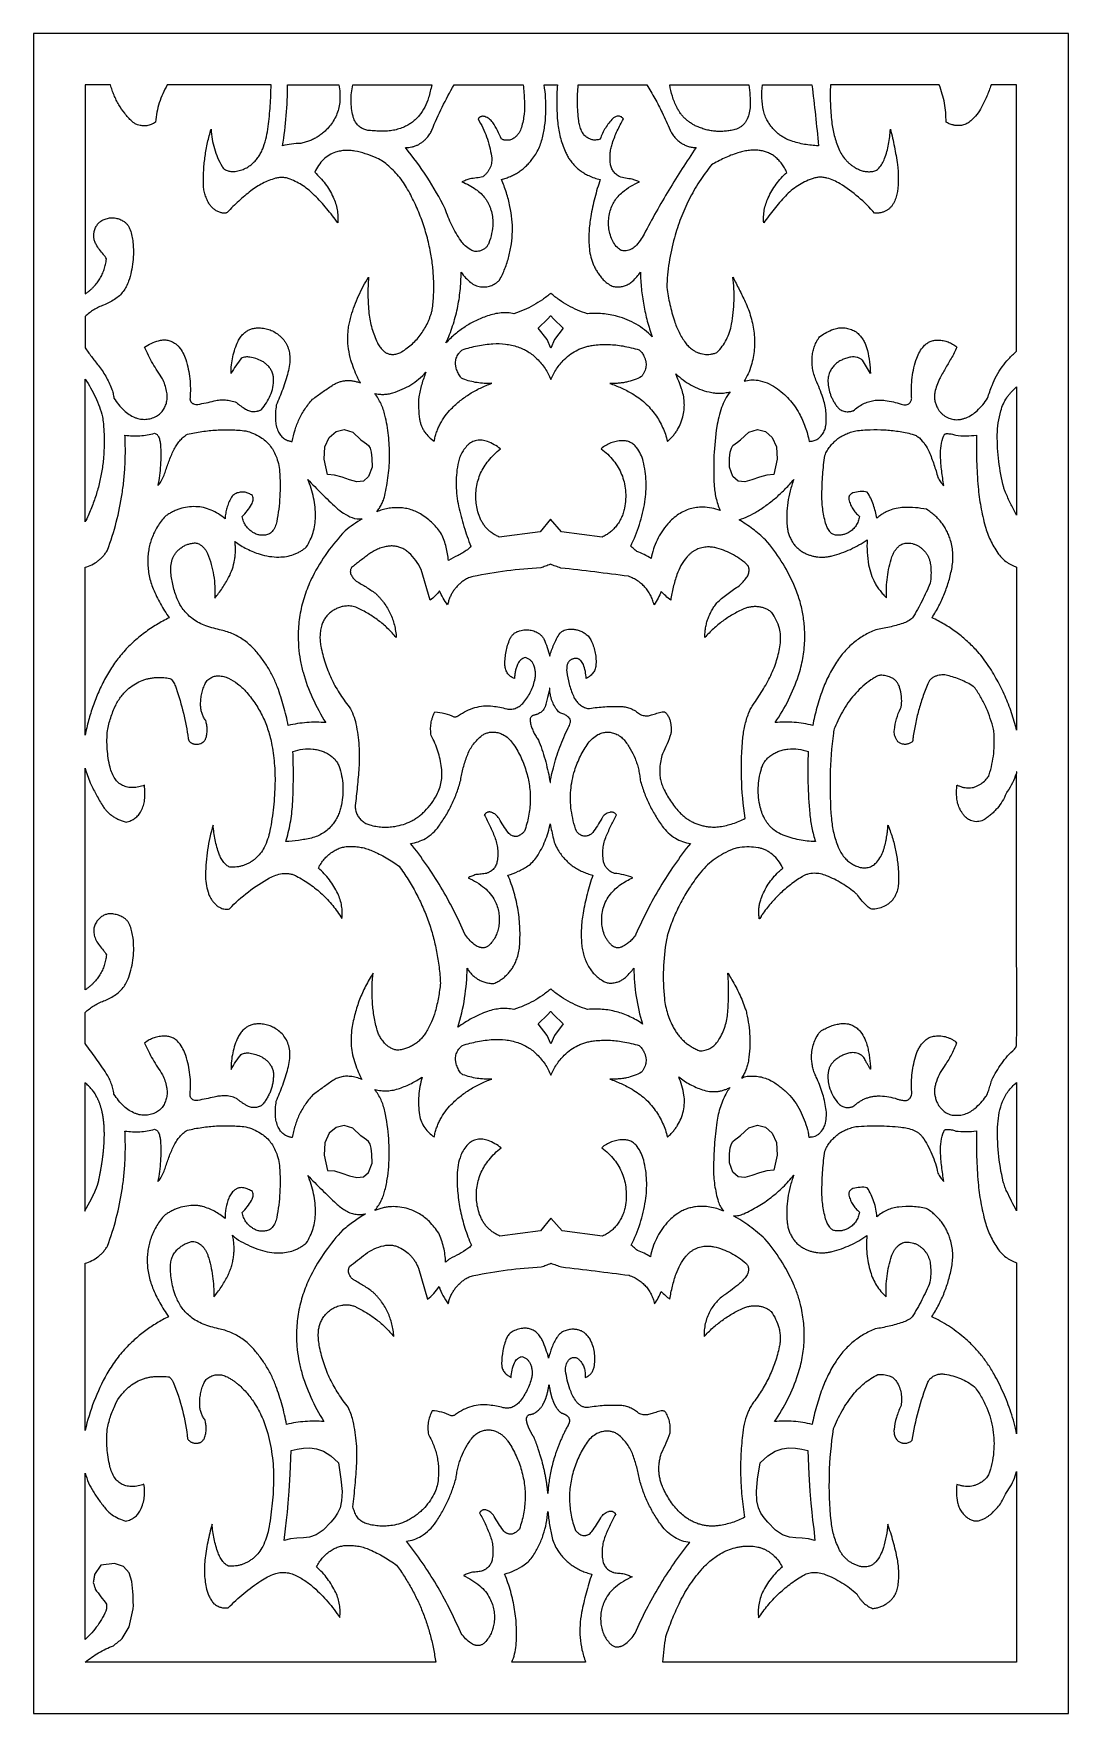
# Model space of a CAD drawing. Header units: centimetres. Extents: x -2.63 to 2.63, y -4.26 to 4.26.
import ezdxf

# ---------------------------------------------------------------- set-up
doc = ezdxf.new("R2010")
doc.units = ezdxf.units.CM
doc.header["$MEASUREMENT"] = 0
doc.layers.add('Layer 1', color=7, linetype='Continuous')

msp = doc.modelspace()

# ---------------------------------------------------------------- linework, layer by layer
at = {"layer": 'Layer 1', "color": 142}
for points, knots in [([(-2.62549, 4.26053), (-2.62549, 4.26053), (2.62549, 4.26053), (2.62549, 4.26053), (2.62549, 4.26053), (2.62549, 4.26053), (2.62549, -4.26054), (2.62549, -4.26054), (2.62549, -4.26054), (2.62549, -4.26054), (-2.62549, -4.26054), (-2.62549, -4.26054), (-2.62549, -4.26054), (-2.62549, -4.26054), (-2.62549, 4.26053), (-2.62549, 4.26053)], [0, 0, 0, 0, 0.2, 0.2, 0.2, 0.2, 0.4, 0.4, 0.4, 0.4, 0.6, 0.6, 0.6, 0.6, 1, 1, 1, 1]), ([(-0.9667, 2.48818), (-0.96996, 2.48944), (-0.97328, 2.49066), (-0.97659, 2.49176), (-0.97659, 2.49176), (-0.97974, 2.49283), (-0.98293, 2.4938), (-0.98612, 2.49471), (-0.98612, 2.49471), (-0.98932, 2.4956), (-0.99255, 2.4964), (-0.99579, 2.49712), (-0.99579, 2.49712), (-0.9989, 2.4978), (-1.00202, 2.4984), (-1.00515, 2.4989), (-1.00515, 2.4989), (-1.0114, 2.49992), (-1.0177, 2.50054), (-1.02403, 2.50079), (-1.02403, 2.50079), (-1.03002, 2.50103), (-1.03604, 2.50088), (-1.04202, 2.50035), (-1.04202, 2.50035), (-1.048, 2.49981), (-1.05394, 2.4989), (-1.05979, 2.49758), (-1.05979, 2.49758), (-1.06574, 2.49626), (-1.07159, 2.49457), (-1.0773, 2.4925), (-1.0773, 2.4925), (-1.08303, 2.49041), (-1.08863, 2.488), (-1.09405, 2.48523), (-1.09405, 2.48523), (-1.09988, 2.48225), (-1.10556, 2.47895), (-1.11101, 2.47533), (-1.11101, 2.47533), (-1.11958, 2.46967), (-1.1281, 2.46392), (-1.13659, 2.45814), (-1.13659, 2.45814), (-1.14494, 2.45243), (-1.15324, 2.44666), (-1.16153, 2.44085), (-1.16153, 2.44085), (-1.1698, 2.43503), (-1.17803, 2.42914), (-1.1862, 2.42321), (-1.1862, 2.42321), (-1.19427, 2.41736), (-1.2023, 2.41143), (-1.21028, 2.40547), (-1.21028, 2.40547), (-1.21718, 2.39774), (-1.22381, 2.3898), (-1.23016, 2.38165), (-1.23016, 2.38165), (-1.23632, 2.37372), (-1.24221, 2.3656), (-1.2478, 2.35728), (-1.2478, 2.35728), (-1.25336, 2.34895), (-1.25864, 2.34044), (-1.26361, 2.33173), (-1.26361, 2.33173), (-1.26851, 2.32314), (-1.2731, 2.31436), (-1.27735, 2.30542), (-1.27735, 2.30542), (-1.28583, 2.28764), (-1.29298, 2.26928), (-1.29878, 2.25047), (-1.29878, 2.25047), (-1.3048, 2.23091), (-1.30942, 2.21093), (-1.31263, 2.19073), (-1.31263, 2.19073), (-1.31481, 2.19107), (-1.31695, 2.19148), (-1.31911, 2.19193), (-1.31911, 2.19193), (-1.32113, 2.19236), (-1.32315, 2.19284), (-1.32515, 2.19337), (-1.32515, 2.19337), (-1.32715, 2.19391), (-1.32914, 2.1945), (-1.33111, 2.19514), (-1.33111, 2.19514), (-1.33298, 2.19576), (-1.33484, 2.19644), (-1.33667, 2.19716), (-1.33667, 2.19716), (-1.34033, 2.1986), (-1.34388, 2.20028), (-1.34732, 2.20217), (-1.34732, 2.20217), (-1.35058, 2.20397), (-1.35369, 2.20597), (-1.35668, 2.20819), (-1.35668, 2.20819), (-1.35967, 2.2104), (-1.3625, 2.21281), (-1.36515, 2.2154), (-1.36515, 2.2154), (-1.36785, 2.21804), (-1.37037, 2.22084), (-1.37267, 2.22382), (-1.37267, 2.22382), (-1.375, 2.22678), (-1.37712, 2.22991), (-1.37905, 2.23315), (-1.37905, 2.23315), (-1.38112, 2.23667), (-1.38301, 2.24031), (-1.38465, 2.24404), (-1.38465, 2.24404), (-1.38863, 2.25304), (-1.39178, 2.26235), (-1.39405, 2.27188), (-1.39405, 2.27188), (-1.39625, 2.28113), (-1.39758, 2.29055), (-1.39801, 2.30003), (-1.39801, 2.30003), (-1.39859, 2.31254), (-1.39854, 2.32509), (-1.39785, 2.3376), (-1.39785, 2.3376), (-1.39718, 2.35011), (-1.39587, 2.36257), (-1.39394, 2.37493), (-1.39394, 2.37493), (-1.38224, 2.40204), (-1.37143, 2.42951), (-1.36153, 2.45732), (-1.36153, 2.45732), (-1.3516, 2.48514), (-1.34262, 2.51327), (-1.33453, 2.54167), (-1.33453, 2.54167), (-1.3308, 2.55478), (-1.32821, 2.56817), (-1.32678, 2.58171), (-1.32678, 2.58171), (-1.32529, 2.59581), (-1.32495, 2.61002), (-1.32579, 2.62417), (-1.32579, 2.62417), (-1.32612, 2.62971), (-1.32671, 2.63522), (-1.32758, 2.6407), (-1.32758, 2.6407), (-1.32839, 2.64582), (-1.32945, 2.65089), (-1.33078, 2.65591), (-1.33078, 2.65591), (-1.33212, 2.66092), (-1.33372, 2.66585), (-1.33559, 2.67068), (-1.33559, 2.67068), (-1.33741, 2.67541), (-1.3395, 2.68002), (-1.34184, 2.68452), (-1.34184, 2.68452), (-1.34416, 2.689), (-1.34676, 2.69337), (-1.34959, 2.69758), (-1.34959, 2.69758), (-1.35247, 2.70188), (-1.3556, 2.70602), (-1.35895, 2.71), (-1.35895, 2.71), (-1.36228, 2.71398), (-1.36583, 2.71778), (-1.36958, 2.72139), (-1.36958, 2.72139), (-1.37357, 2.72524), (-1.37775, 2.72892), (-1.38211, 2.73238), (-1.38211, 2.73238), (-1.38982, 2.7385), (-1.39807, 2.74398), (-1.40673, 2.74873), (-1.40673, 2.74873), (-1.41485, 2.75318), (-1.42337, 2.75687), (-1.43219, 2.75978), (-1.43219, 2.75978), (-1.441, 2.76269), (-1.45006, 2.76479), (-1.45925, 2.76606), (-1.45925, 2.76606), (-1.46906, 2.76742), (-1.47897, 2.76793), (-1.48885, 2.76761), (-1.48885, 2.76761), (-1.49582, 2.7674), (-1.50276, 2.76656), (-1.50956, 2.76515), (-1.50956, 2.76515), (-1.51587, 2.76383), (-1.52201, 2.76194), (-1.52795, 2.75948), (-1.52795, 2.75948), (-1.53388, 2.75703), (-1.53957, 2.75401), (-1.54492, 2.75048), (-1.54492, 2.75048), (-1.55059, 2.74673), (-1.55592, 2.74248), (-1.56082, 2.73781), (-1.56082, 2.73781), (-1.56646, 2.73242), (-1.57157, 2.72655), (-1.57611, 2.72023), (-1.57611, 2.72023), (-1.58059, 2.714), (-1.58447, 2.70736), (-1.58771, 2.70042), (-1.58771, 2.70042), (-1.5937, 2.68759), (-1.59898, 2.67441), (-1.60352, 2.66101), (-1.60352, 2.66101), (-1.60797, 2.6478), (-1.6117, 2.63436), (-1.61465, 2.62077), (-1.61465, 2.62077), (-1.6176, 2.60715), (-1.61978, 2.59339), (-1.62121, 2.57956), (-1.62121, 2.57956), (-1.62266, 2.56524), (-1.62337, 2.55087), (-1.62328, 2.53651), (-1.62328, 2.53651), (-1.61577, 2.54991), (-1.60775, 2.56303), (-1.59925, 2.57584), (-1.59925, 2.57584), (-1.59088, 2.58848), (-1.582, 2.60081), (-1.57269, 2.61277), (-1.57269, 2.61277), (-1.56896, 2.61446), (-1.56512, 2.61591), (-1.5612, 2.61707), (-1.5612, 2.61707), (-1.55756, 2.61814), (-1.55387, 2.61896), (-1.5501, 2.6195), (-1.5501, 2.6195), (-1.54636, 2.62003), (-1.54258, 2.62027), (-1.53879, 2.62023), (-1.53879, 2.62023), (-1.53498, 2.62018), (-1.53116, 2.61985), (-1.52739, 2.61923), (-1.52739, 2.61923), (-1.51707, 2.61752), (-1.50692, 2.61502), (-1.49699, 2.61172), (-1.49699, 2.61172), (-1.48691, 2.60836), (-1.47707, 2.60422), (-1.46762, 2.59935), (-1.46762, 2.59935), (-1.46198, 2.59646), (-1.45658, 2.59312), (-1.45148, 2.58937), (-1.45148, 2.58937), (-1.44666, 2.58586), (-1.44214, 2.58193), (-1.43796, 2.57766), (-1.43796, 2.57766), (-1.4338, 2.57338), (-1.43, 2.56878), (-1.42659, 2.56389), (-1.42659, 2.56389), (-1.42303, 2.55875), (-1.41988, 2.55332), (-1.41717, 2.54768), (-1.41717, 2.54768), (-1.41426, 2.54159), (-1.41197, 2.53522), (-1.41039, 2.52867), (-1.41039, 2.52867), (-1.40882, 2.52219), (-1.40794, 2.51555), (-1.40777, 2.50888), (-1.40777, 2.50888), (-1.40741, 2.49455), (-1.40862, 2.4802), (-1.41139, 2.46612), (-1.41139, 2.46612), (-1.41415, 2.45207), (-1.41845, 2.43835), (-1.42422, 2.42523), (-1.42422, 2.42523), (-1.42989, 2.41231), (-1.43646, 2.39978), (-1.44388, 2.38775), (-1.44388, 2.38775), (-1.4513, 2.37574), (-1.45955, 2.36424), (-1.46856, 2.35334), (-1.46856, 2.35334), (-1.47036, 2.35245), (-1.47216, 2.35161), (-1.474, 2.3508), (-1.474, 2.3508), (-1.47572, 2.35006), (-1.47747, 2.34936), (-1.47924, 2.3487), (-1.47924, 2.3487), (-1.481, 2.34806), (-1.48278, 2.34745), (-1.48458, 2.3469), (-1.48458, 2.3469), (-1.4863, 2.34638), (-1.48802, 2.34591), (-1.48977, 2.34549), (-1.48977, 2.34549), (-1.49323, 2.34467), (-1.49676, 2.34406), (-1.50031, 2.34368), (-1.50031, 2.34368), (-1.50366, 2.34333), (-1.50704, 2.3432), (-1.51041, 2.34331), (-1.51041, 2.34331), (-1.51378, 2.34343), (-1.51715, 2.34377), (-1.52046, 2.34436), (-1.52046, 2.34436), (-1.52386, 2.34495), (-1.52721, 2.34577), (-1.53049, 2.34683), (-1.53049, 2.34683), (-1.53377, 2.34788), (-1.53697, 2.34915), (-1.54009, 2.35061), (-1.54009, 2.35061), (-1.54349, 2.35221), (-1.54681, 2.35402), (-1.55, 2.35602), (-1.55, 2.35602), (-1.55821, 2.36114), (-1.56626, 2.36655), (-1.57415, 2.37219), (-1.57415, 2.37219), (-1.58171, 2.37761), (-1.58911, 2.38329), (-1.59632, 2.38919), (-1.59632, 2.38919), (-1.60545, 2.39285), (-1.61483, 2.39582), (-1.62441, 2.39806), (-1.62441, 2.39806), (-1.63347, 2.40019), (-1.64267, 2.4016), (-1.65195, 2.40226), (-1.65195, 2.40226), (-1.6612, 2.40294), (-1.67052, 2.40287), (-1.67979, 2.40204), (-1.67979, 2.40204), (-1.68944, 2.40121), (-1.69904, 2.3996), (-1.70846, 2.3973), (-1.70846, 2.3973), (-1.7224, 2.39387), (-1.73638, 2.39066), (-1.75042, 2.38764), (-1.75042, 2.38764), (-1.76422, 2.38468), (-1.77805, 2.38191), (-1.79194, 2.37936), (-1.79194, 2.37936), (-1.79543, 2.37874), (-1.79898, 2.37863), (-1.80249, 2.37909), (-1.80249, 2.37909), (-1.80634, 2.37961), (-1.81011, 2.38066), (-1.81367, 2.38222), (-1.81367, 2.38222), (-1.81531, 2.38295), (-1.8169, 2.38375), (-1.81843, 2.38466), (-1.81843, 2.38466), (-1.81974, 2.38543), (-1.821, 2.3863), (-1.82219, 2.38725), (-1.82219, 2.38725), (-1.82338, 2.3882), (-1.8245, 2.38923), (-1.82552, 2.39035), (-1.82552, 2.39035), (-1.82646, 2.39139), (-1.82731, 2.3925), (-1.82805, 2.39367), (-1.82805, 2.39367), (-1.82878, 2.39483), (-1.82943, 2.39608), (-1.82995, 2.39737), (-1.82995, 2.39737), (-1.83049, 2.39869), (-1.83093, 2.40006), (-1.83123, 2.40147), (-1.83123, 2.40147), (-1.83154, 2.40287), (-1.83172, 2.40429), (-1.83181, 2.40574), (-1.83181, 2.40574), (-1.8319, 2.40736), (-1.83186, 2.40902), (-1.83174, 2.41065), (-1.83174, 2.41065), (-1.83033, 2.42733), (-1.82974, 2.44408), (-1.82994, 2.46082), (-1.82994, 2.46082), (-1.83015, 2.4772), (-1.83114, 2.49357), (-1.83296, 2.50984), (-1.83296, 2.50984), (-1.83476, 2.52612), (-1.83737, 2.54231), (-1.84076, 2.55833), (-1.84076, 2.55833), (-1.84422, 2.57463), (-1.84845, 2.59073), (-1.85347, 2.60661), (-1.85347, 2.60661), (-1.85715, 2.61827), (-1.86189, 2.62956), (-1.86765, 2.64034), (-1.86765, 2.64034), (-1.87338, 2.65111), (-1.88009, 2.66133), (-1.88771, 2.67088), (-1.88771, 2.67088), (-1.89079, 2.67472), (-1.89419, 2.67831), (-1.89789, 2.68155), (-1.89789, 2.68155), (-1.90176, 2.68496), (-1.9059, 2.68805), (-1.91028, 2.69078), (-1.91028, 2.69078), (-1.91346, 2.69276), (-1.91676, 2.69462), (-1.92015, 2.6963), (-1.92015, 2.6963), (-1.92328, 2.69787), (-1.9265, 2.69928), (-1.92978, 2.70053), (-1.92978, 2.70053), (-1.93306, 2.70176), (-1.93641, 2.70283), (-1.93981, 2.70372), (-1.93981, 2.70372), (-1.94309, 2.70459), (-1.94642, 2.70527), (-1.94979, 2.70577), (-1.94979, 2.70577), (-1.95645, 2.70675), (-1.96319, 2.70702), (-1.96991, 2.70654), (-1.96991, 2.70654), (-1.97715, 2.70602), (-1.98433, 2.70477), (-1.99132, 2.70281), (-1.99132, 2.70281), (-2.00394, 2.69926), (-2.01628, 2.69472), (-2.02819, 2.68925), (-2.02819, 2.68925), (-2.03991, 2.68386), (-2.05118, 2.67754), (-2.06188, 2.67035), (-2.06188, 2.67035), (-2.04985, 2.64202), (-2.03618, 2.61441), (-2.02095, 2.58764), (-2.02095, 2.58764), (-2.00564, 2.56074), (-1.98882, 2.53476), (-1.97052, 2.50977), (-1.97052, 2.50977), (-1.96614, 2.49974), (-1.96231, 2.48952), (-1.95899, 2.47909), (-1.95899, 2.47909), (-1.95557, 2.46831), (-1.95269, 2.45737), (-1.95037, 2.44631), (-1.95037, 2.44631), (-1.94948, 2.44213), (-1.94878, 2.4379), (-1.94828, 2.43367), (-1.94828, 2.43367), (-1.94779, 2.42965), (-1.9475, 2.42564), (-1.94739, 2.42161), (-1.94739, 2.42161), (-1.94729, 2.41757), (-1.94738, 2.41354), (-1.94766, 2.40952), (-1.94766, 2.40952), (-1.94795, 2.4056), (-1.94842, 2.40169), (-1.94909, 2.39782), (-1.94909, 2.39782), (-1.95042, 2.39012), (-1.95251, 2.38259), (-1.95532, 2.37531), (-1.95532, 2.37531), (-1.95834, 2.36753), (-1.96205, 2.36007), (-1.96647, 2.35298), (-1.96647, 2.35298), (-1.97066, 2.3462), (-1.97576, 2.33999), (-1.98163, 2.33455), (-1.98163, 2.33455), (-1.98766, 2.32891), (-1.99444, 2.32407), (-2.00173, 2.32014), (-2.00173, 2.32014), (-2.00621, 2.31773), (-2.01082, 2.31552), (-2.01554, 2.31356), (-2.01554, 2.31356), (-2.0199, 2.31174), (-2.02435, 2.31015), (-2.02887, 2.30881), (-2.02887, 2.30881), (-2.03341, 2.30745), (-2.038, 2.30636), (-2.04265, 2.30554), (-2.04265, 2.30554), (-2.04713, 2.30474), (-2.05167, 2.30419), (-2.05623, 2.30392), (-2.05623, 2.30392), (-2.06076, 2.30365), (-2.06534, 2.30363), (-2.0699, 2.3039), (-2.0699, 2.3039), (-2.07452, 2.30415), (-2.07915, 2.30469), (-2.08374, 2.30549), (-2.08374, 2.30549), (-2.08832, 2.30629), (-2.09286, 2.30733), (-2.09734, 2.30863), (-2.09734, 2.30863), (-2.10211, 2.31001), (-2.10683, 2.31165), (-2.11144, 2.31352), (-2.11144, 2.31352), (-2.12169, 2.31766), (-2.13151, 2.32275), (-2.14078, 2.32873), (-2.14078, 2.32873), (-2.14986, 2.33458), (-2.15832, 2.34127), (-2.16608, 2.34873), (-2.16608, 2.34873), (-2.1759, 2.35816), (-2.18517, 2.36813), (-2.19384, 2.37859), (-2.19384, 2.37859), (-2.2025, 2.38905), (-2.21057, 2.39999), (-2.21799, 2.41134), (-2.21799, 2.41134), (-2.21889, 2.41973), (-2.22037, 2.42805), (-2.22238, 2.43624), (-2.22238, 2.43624), (-2.2244, 2.44449), (-2.22697, 2.45257), (-2.23007, 2.46048), (-2.23007, 2.46048), (-2.23839, 2.48173), (-2.2483, 2.50233), (-2.25972, 2.52212), (-2.25972, 2.52212), (-2.27112, 2.54188), (-2.28401, 2.56074), (-2.29826, 2.57859), (-2.29826, 2.57859), (-2.30984, 2.59308), (-2.32118, 2.60777), (-2.33228, 2.62262), (-2.33228, 2.62262), (-2.34326, 2.63731), (-2.354, 2.65218), (-2.3645, 2.6672), (-2.3645, 2.6672), (-2.36428, 2.68045), (-2.3641, 2.69371), (-2.36397, 2.70695), (-2.36397, 2.70695), (-2.36385, 2.7201), (-2.36376, 2.73324), (-2.3637, 2.74639), (-2.3637, 2.74639), (-2.36367, 2.75953), (-2.36367, 2.77268), (-2.3637, 2.78582), (-2.3637, 2.78582), (-2.36376, 2.79886), (-2.36383, 2.81191), (-2.36396, 2.82496), (-2.36396, 2.82496), (-2.35715, 2.83154), (-2.34998, 2.83777), (-2.34251, 2.84363), (-2.34251, 2.84363), (-2.33527, 2.8493), (-2.32772, 2.8546), (-2.3199, 2.85947), (-2.3199, 2.85947), (-2.31211, 2.86436), (-2.30404, 2.86883), (-2.29574, 2.87286), (-2.29574, 2.87286), (-2.28732, 2.87695), (-2.2787, 2.88059), (-2.26991, 2.88378), (-2.26991, 2.88378), (-2.26022, 2.88728), (-2.25078, 2.89137), (-2.24162, 2.89603), (-2.24162, 2.89603), (-2.23225, 2.90077), (-2.22319, 2.90609), (-2.21448, 2.91193), (-2.21448, 2.91193), (-2.20594, 2.91764), (-2.19787, 2.92403), (-2.19036, 2.93101), (-2.19036, 2.93101), (-2.18327, 2.93757), (-2.17676, 2.94473), (-2.17089, 2.95241), (-2.17089, 2.95241), (-2.16502, 2.96006), (-2.15982, 2.9682), (-2.15533, 2.97673), (-2.15533, 2.97673), (-2.15061, 2.98569), (-2.14663, 2.99503), (-2.14343, 3.00463), (-2.14343, 3.00463), (-2.13804, 3.02076), (-2.13352, 3.03715), (-2.12985, 3.05373), (-2.12985, 3.05373), (-2.12627, 3.06991), (-2.12356, 3.08628), (-2.12173, 3.10277), (-2.12173, 3.10277), (-2.11991, 3.11924), (-2.11895, 3.13579), (-2.11892, 3.15237), (-2.11892, 3.15237), (-2.11886, 3.16929), (-2.11969, 3.18619), (-2.12142, 3.20302), (-2.12142, 3.20302), (-2.12247, 3.21326), (-2.1241, 3.22345), (-2.12632, 3.23352), (-2.12632, 3.23352), (-2.12862, 3.24398), (-2.13149, 3.25429), (-2.13493, 3.26443), (-2.13493, 3.26443), (-2.13678, 3.26988), (-2.13912, 3.27512), (-2.14195, 3.28014), (-2.14195, 3.28014), (-2.14458, 3.2848), (-2.14768, 3.28919), (-2.15117, 3.29322), (-2.15117, 3.29322), (-2.15468, 3.29727), (-2.15859, 3.30097), (-2.16284, 3.30425), (-2.16284, 3.30425), (-2.16744, 3.3078), (-2.17235, 3.31092), (-2.17752, 3.31358), (-2.17752, 3.31358), (-2.18096, 3.31535), (-2.18447, 3.31696), (-2.18804, 3.3184), (-2.18804, 3.3184), (-2.19141, 3.31974), (-2.19481, 3.32094), (-2.19829, 3.32195), (-2.19829, 3.32195), (-2.20176, 3.32295), (-2.20529, 3.32379), (-2.20884, 3.32444), (-2.20884, 3.32444), (-2.21232, 3.32508), (-2.21581, 3.32552), (-2.21932, 3.32579), (-2.21932, 3.32579), (-2.22283, 3.32606), (-2.22636, 3.32613), (-2.22989, 3.32602), (-2.22989, 3.32602), (-2.23348, 3.3259), (-2.23706, 3.32561), (-2.24063, 3.32513), (-2.24063, 3.32513), (-2.24419, 3.32463), (-2.24772, 3.32397), (-2.25122, 3.32313), (-2.25122, 3.32313), (-2.25493, 3.32224), (-2.25858, 3.32119), (-2.2622, 3.31994), (-2.2622, 3.31994), (-2.26541, 3.31885), (-2.26858, 3.31756), (-2.27166, 3.31614), (-2.27166, 3.31614), (-2.27452, 3.31482), (-2.27731, 3.31332), (-2.28, 3.31167), (-2.28, 3.31167), (-2.2827, 3.31005), (-2.28527, 3.30825), (-2.28776, 3.3063), (-2.28776, 3.3063), (-2.29017, 3.30439), (-2.29248, 3.30236), (-2.29464, 3.30018), (-2.29464, 3.30018), (-2.2968, 3.298), (-2.29883, 3.29568), (-2.30071, 3.29326), (-2.30071, 3.29326), (-2.30267, 3.29076), (-2.30445, 3.28813), (-2.30611, 3.28542), (-2.30611, 3.28542), (-2.30775, 3.28271), (-2.30922, 3.27989), (-2.31056, 3.27701), (-2.31056, 3.27701), (-2.312, 3.27387), (-2.31329, 3.27068), (-2.31439, 3.26741), (-2.31439, 3.26741), (-2.31555, 3.26406), (-2.31654, 3.26065), (-2.31738, 3.2572), (-2.31738, 3.2572), (-2.31814, 3.25401), (-2.31875, 3.25078), (-2.3192, 3.24751), (-2.3192, 3.24751), (-2.31965, 3.24426), (-2.31992, 3.241), (-2.32001, 3.23771), (-2.32001, 3.23771), (-2.3201, 3.23456), (-2.32001, 3.2314), (-2.31976, 3.22824), (-2.31976, 3.22824), (-2.31926, 3.22201), (-2.31803, 3.21585), (-2.31616, 3.20989), (-2.31616, 3.20989), (-2.31414, 3.20352), (-2.31146, 3.19738), (-2.30816, 3.19156), (-2.30816, 3.19156), (-2.30292, 3.1823), (-2.29719, 3.17332), (-2.29098, 3.16467), (-2.29098, 3.16467), (-2.28486, 3.1561), (-2.27827, 3.14787), (-2.27124, 3.14), (-2.27124, 3.14), (-2.26814, 3.13656), (-2.26532, 3.1329), (-2.26272, 3.12904), (-2.26272, 3.12904), (-2.26018, 3.12524), (-2.2579, 3.12128), (-2.25592, 3.11716), (-2.25592, 3.11716), (-2.2564, 3.11251), (-2.25701, 3.10789), (-2.25775, 3.10327), (-2.25775, 3.10327), (-2.25846, 3.09883), (-2.25927, 3.0944), (-2.2602, 3.08999), (-2.2602, 3.08999), (-2.26114, 3.08558), (-2.26218, 3.08121), (-2.26335, 3.07686), (-2.26335, 3.07686), (-2.26449, 3.07263), (-2.26575, 3.06843), (-2.26712, 3.06426), (-2.26712, 3.06426), (-2.26986, 3.05596), (-2.27306, 3.0478), (-2.27672, 3.03986), (-2.27672, 3.03986), (-2.28032, 3.03204), (-2.28437, 3.02442), (-2.28884, 3.01707), (-2.28884, 3.01707), (-2.29332, 3.0097), (-2.29822, 3.00261), (-2.30352, 2.99579), (-2.30352, 2.99579), (-2.30899, 2.98874), (-2.31484, 2.982), (-2.32107, 2.97559), (-2.32107, 2.97559), (-2.32419, 2.97236), (-2.3274, 2.96924), (-2.33069, 2.96618), (-2.33069, 2.96618), (-2.3341, 2.96302), (-2.33757, 2.95996), (-2.34112, 2.95699), (-2.34112, 2.95699), (-2.34469, 2.95401), (-2.34832, 2.95112), (-2.35202, 2.94832), (-2.35202, 2.94832), (-2.35589, 2.94539), (-2.35981, 2.94255), (-2.36381, 2.93981), (-2.36381, 2.93981), (-2.36381, 2.93981), (-2.36381, 4.00026), (-2.36381, 4.00026), (-2.36381, 4.00026), (-2.3424, 4.00025), (-2.321, 4.00025), (-2.29961, 4.00025), (-2.29961, 4.00025), (-2.27812, 4.00026), (-2.25665, 4.00028), (-2.23517, 4.00032), (-2.23517, 4.00032), (-2.23268, 3.99129), (-2.22991, 3.98234), (-2.22687, 3.97349), (-2.22687, 3.97349), (-2.22391, 3.96494), (-2.22069, 3.95648), (-2.2172, 3.94815), (-2.2172, 3.94815), (-2.2137, 3.9398), (-2.20992, 3.93157), (-2.20589, 3.92347), (-2.20589, 3.92347), (-2.20191, 3.91551), (-2.19767, 3.90769), (-2.19317, 3.90001), (-2.19317, 3.90001), (-2.1842, 3.88474), (-2.17421, 3.87007), (-2.16324, 3.85613), (-2.16324, 3.85613), (-2.15207, 3.84194), (-2.13997, 3.8285), (-2.127, 3.8159), (-2.127, 3.8159), (-2.12297, 3.81197), (-2.11849, 3.80851), (-2.11366, 3.80558), (-2.11366, 3.80558), (-2.10862, 3.80253), (-2.10325, 3.80003), (-2.09765, 3.79812), (-2.09765, 3.79812), (-2.09363, 3.79675), (-2.08953, 3.79559), (-2.08537, 3.79466), (-2.08537, 3.79466), (-2.08155, 3.7938), (-2.07768, 3.79318), (-2.07377, 3.79277), (-2.07377, 3.79277), (-2.06988, 3.79238), (-2.06597, 3.79222), (-2.06204, 3.79229), (-2.06204, 3.79229), (-2.05823, 3.79238), (-2.05443, 3.7927), (-2.05066, 3.79325), (-2.05066, 3.79325), (-2.0469, 3.79382), (-2.04317, 3.79463), (-2.0395, 3.79566), (-2.0395, 3.79566), (-2.0357, 3.79675), (-2.03195, 3.79805), (-2.02831, 3.79959), (-2.02831, 3.79959), (-2.02467, 3.80112), (-2.02111, 3.80285), (-2.01767, 3.8048), (-2.01767, 3.8048), (-2.0139, 3.80692), (-2.01025, 3.80924), (-2.00674, 3.81174), (-2.00674, 3.81174), (-2.0053, 3.82855), (-2.00294, 3.84528), (-1.99968, 3.86184), (-1.99968, 3.86184), (-1.99652, 3.87794), (-1.99245, 3.89384), (-1.98752, 3.90949), (-1.98752, 3.90949), (-1.98257, 3.92514), (-1.97675, 3.94051), (-1.97009, 3.95552), (-1.97009, 3.95552), (-1.9633, 3.97083), (-1.95564, 3.98577), (-1.9472, 4.00026), (-1.9472, 4.00026), (-1.9472, 4.00026), (-1.42049, 4.00026), (-1.42049, 4.00026), (-1.42049, 4.00026), (-1.42078, 3.96494), (-1.42213, 3.92962), (-1.42452, 3.89437), (-1.42452, 3.89437), (-1.42692, 3.85914), (-1.43038, 3.82398), (-1.43486, 3.78895), (-1.43486, 3.78895), (-1.43709, 3.77153), (-1.44021, 3.75422), (-1.44419, 3.7371), (-1.44419, 3.7371), (-1.44822, 3.71981), (-1.4531, 3.70273), (-1.45885, 3.68592), (-1.45885, 3.68592), (-1.46128, 3.67878), (-1.46413, 3.67176), (-1.46733, 3.66493), (-1.46733, 3.66493), (-1.4705, 3.6582), (-1.47405, 3.65167), (-1.47796, 3.64535), (-1.47796, 3.64535), (-1.48187, 3.63901), (-1.48613, 3.63291), (-1.49073, 3.62706), (-1.49073, 3.62706), (-1.49546, 3.62099), (-1.50054, 3.61521), (-1.50593, 3.60969), (-1.50593, 3.60969), (-1.51252, 3.60293), (-1.51967, 3.59672), (-1.52729, 3.59111), (-1.52729, 3.59111), (-1.53445, 3.58583), (-1.54207, 3.58115), (-1.55007, 3.57717), (-1.55007, 3.57717), (-1.55805, 3.57319), (-1.56635, 3.56991), (-1.57492, 3.56734), (-1.57492, 3.56734), (-1.58396, 3.56464), (-1.59322, 3.56268), (-1.60258, 3.56147), (-1.60258, 3.56147), (-1.60862, 3.56068), (-1.6147, 3.56049), (-1.62077, 3.56088), (-1.62077, 3.56088), (-1.62679, 3.56125), (-1.63273, 3.56222), (-1.63857, 3.56375), (-1.63857, 3.56375), (-1.64188, 3.56463), (-1.6451, 3.5658), (-1.6482, 3.56729), (-1.6482, 3.56729), (-1.65105, 3.56864), (-1.65375, 3.57028), (-1.65627, 3.57218), (-1.65627, 3.57218), (-1.65877, 3.57408), (-1.66108, 3.57623), (-1.66315, 3.5786), (-1.66315, 3.5786), (-1.6654, 3.58115), (-1.66738, 3.58392), (-1.66909, 3.58685), (-1.66909, 3.58685), (-1.67749, 3.60121), (-1.685, 3.61606), (-1.6916, 3.6313), (-1.6916, 3.6313), (-1.69807, 3.64626), (-1.70362, 3.66159), (-1.70821, 3.67723), (-1.70821, 3.67723), (-1.7128, 3.69284), (-1.71644, 3.70874), (-1.71909, 3.72481), (-1.71909, 3.72481), (-1.72186, 3.74149), (-1.72364, 3.75832), (-1.72444, 3.77521), (-1.72444, 3.77521), (-1.73132, 3.75283), (-1.73733, 3.7302), (-1.74245, 3.70735), (-1.74245, 3.70735), (-1.74751, 3.68476), (-1.75168, 3.66198), (-1.75496, 3.63907), (-1.75496, 3.63907), (-1.75824, 3.61617), (-1.76062, 3.59313), (-1.76209, 3.57003), (-1.76209, 3.57003), (-1.76357, 3.54665), (-1.76417, 3.52322), (-1.76384, 3.49979), (-1.76384, 3.49979), (-1.76371, 3.49102), (-1.76303, 3.4823), (-1.76181, 3.47362), (-1.76181, 3.47362), (-1.7606, 3.46514), (-1.75885, 3.45674), (-1.75655, 3.44847), (-1.75655, 3.44847), (-1.75426, 3.44021), (-1.75143, 3.43211), (-1.7481, 3.4242), (-1.7481, 3.4242), (-1.74462, 3.41596), (-1.74064, 3.40791), (-1.73618, 3.40014), (-1.73618, 3.40014), (-1.73303, 3.39466), (-1.72942, 3.38944), (-1.72541, 3.38456), (-1.72541, 3.38456), (-1.72166, 3.38001), (-1.7175, 3.3758), (-1.713, 3.372), (-1.713, 3.372), (-1.7085, 3.36818), (-1.70365, 3.36479), (-1.69854, 3.36184), (-1.69854, 3.36184), (-1.69314, 3.35874), (-1.68746, 3.35611), (-1.68161, 3.35397), (-1.68161, 3.35397), (-1.67666, 3.35217), (-1.67152, 3.35092), (-1.66628, 3.35028), (-1.66628, 3.35028), (-1.66111, 3.34964), (-1.65587, 3.34958), (-1.65069, 3.35014), (-1.65069, 3.35014), (-1.64903, 3.35031), (-1.64741, 3.35076), (-1.64591, 3.35149), (-1.64591, 3.35149), (-1.64444, 3.35222), (-1.64309, 3.35321), (-1.64195, 3.3544), (-1.64195, 3.3544), (-1.62355, 3.37371), (-1.60446, 3.39236), (-1.58474, 3.41033), (-1.58474, 3.41033), (-1.56476, 3.42854), (-1.54416, 3.44603), (-1.52296, 3.46281), (-1.52296, 3.46281), (-1.51369, 3.47016), (-1.50404, 3.47703), (-1.49406, 3.48342), (-1.49406, 3.48342), (-1.48421, 3.48972), (-1.47403, 3.49552), (-1.46357, 3.5008), (-1.46357, 3.5008), (-1.45312, 3.50609), (-1.44239, 3.51083), (-1.43146, 3.51503), (-1.43146, 3.51503), (-1.4202, 3.51936), (-1.40873, 3.52313), (-1.39711, 3.52634), (-1.39711, 3.52634), (-1.39094, 3.52804), (-1.38463, 3.52927), (-1.37827, 3.52998), (-1.37827, 3.52998), (-1.3723, 3.53068), (-1.36626, 3.53086), (-1.36026, 3.53056), (-1.36026, 3.53056), (-1.35425, 3.53023), (-1.34827, 3.52941), (-1.3424, 3.52811), (-1.3424, 3.52811), (-1.33626, 3.52675), (-1.33022, 3.52488), (-1.32437, 3.52256), (-1.32437, 3.52256), (-1.31252, 3.51785), (-1.30092, 3.51253), (-1.28961, 3.50666), (-1.28961, 3.50666), (-1.27857, 3.50091), (-1.26786, 3.49459), (-1.25748, 3.48772), (-1.25748, 3.48772), (-1.24711, 3.48087), (-1.2371, 3.47346), (-1.22752, 3.46557), (-1.22752, 3.46557), (-1.21774, 3.45752), (-1.20837, 3.44897), (-1.19948, 3.43996), (-1.19948, 3.43996), (-1.17799, 3.41821), (-1.15737, 3.39559), (-1.1377, 3.37221), (-1.1377, 3.37221), (-1.11811, 3.34892), (-1.09949, 3.32486), (-1.08185, 3.30009), (-1.08185, 3.30009), (-1.08099, 3.31148), (-1.08083, 3.32292), (-1.0814, 3.33432), (-1.0814, 3.33432), (-1.08194, 3.34532), (-1.08319, 3.35626), (-1.08515, 3.36709), (-1.08515, 3.36709), (-1.08711, 3.37792), (-1.08978, 3.38861), (-1.09313, 3.39911), (-1.09313, 3.39911), (-1.09657, 3.40989), (-1.10071, 3.42045), (-1.10548, 3.43073), (-1.10548, 3.43073), (-1.11108, 3.44278), (-1.1173, 3.45456), (-1.12409, 3.466), (-1.12409, 3.466), (-1.13073, 3.47721), (-1.13795, 3.48808), (-1.14572, 3.49857), (-1.14572, 3.49857), (-1.15346, 3.50905), (-1.16176, 3.51915), (-1.17055, 3.52879), (-1.17055, 3.52879), (-1.17952, 3.53864), (-1.18896, 3.54805), (-1.19888, 3.55697), (-1.19888, 3.55697), (-1.19364, 3.56928), (-1.18717, 3.58106), (-1.17957, 3.59209), (-1.17957, 3.59209), (-1.17199, 3.60307), (-1.16331, 3.61326), (-1.15368, 3.62249), (-1.15368, 3.62249), (-1.14514, 3.63064), (-1.13572, 3.63782), (-1.12558, 3.64389), (-1.12558, 3.64389), (-1.11541, 3.64997), (-1.10456, 3.65492), (-1.09327, 3.65861), (-1.09327, 3.65861), (-1.08526, 3.66123), (-1.0771, 3.66336), (-1.06883, 3.66495), (-1.06883, 3.66495), (-1.06086, 3.6665), (-1.05277, 3.66752), (-1.04465, 3.66802), (-1.04465, 3.66802), (-1.03654, 3.6685), (-1.0284, 3.66848), (-1.02028, 3.66791), (-1.02028, 3.66791), (-1.01191, 3.66734), (-1.00357, 3.66623), (-0.99534, 3.66459), (-0.99534, 3.66459), (-0.97742, 3.66106), (-0.95971, 3.65658), (-0.94228, 3.65117), (-0.94228, 3.65117), (-0.92492, 3.6458), (-0.90788, 3.6395), (-0.89121, 3.6323), (-0.89121, 3.6323), (-0.88044, 3.62766), (-0.87001, 3.62226), (-0.86003, 3.61612), (-0.86003, 3.61612), (-0.84998, 3.60992), (-0.8404, 3.60303), (-0.83136, 3.59548), (-0.83136, 3.59548), (-0.81043, 3.57799), (-0.79114, 3.55868), (-0.77373, 3.53775), (-0.77373, 3.53775), (-0.7563, 3.51676), (-0.74081, 3.49427), (-0.72746, 3.47052), (-0.72746, 3.47052), (-0.71334, 3.44539), (-0.70023, 3.41972), (-0.6882, 3.39356), (-0.6882, 3.39356), (-0.67635, 3.36782), (-0.66558, 3.34162), (-0.65589, 3.31501), (-0.65589, 3.31501), (-0.6462, 3.28842), (-0.63763, 3.26143), (-0.63018, 3.23413), (-0.63018, 3.23413), (-0.62265, 3.20655), (-0.61624, 3.17869), (-0.61099, 3.1506), (-0.61099, 3.1506), (-0.60649, 3.12656), (-0.60293, 3.10236), (-0.6003, 3.07805), (-0.6003, 3.07805), (-0.59769, 3.05401), (-0.59603, 3.0299), (-0.59531, 3.00573), (-0.59531, 3.00573), (-0.59459, 2.98159), (-0.5948, 2.9574), (-0.59596, 2.93326), (-0.59596, 2.93326), (-0.59713, 2.90882), (-0.59923, 2.88444), (-0.60228, 2.86015), (-0.60228, 2.86015), (-0.60379, 2.85437), (-0.60541, 2.84861), (-0.60716, 2.84289), (-0.60716, 2.84289), (-0.60885, 2.83734), (-0.61067, 2.83185), (-0.6126, 2.82639), (-0.6126, 2.82639), (-0.61454, 2.82092), (-0.6166, 2.81552), (-0.61878, 2.81014), (-0.61878, 2.81014), (-0.6209, 2.80491), (-0.62315, 2.79974), (-0.62553, 2.79462), (-0.62553, 2.79462), (-0.63027, 2.78439), (-0.63549, 2.77438), (-0.64118, 2.76465), (-0.64118, 2.76465), (-0.64673, 2.75516), (-0.65276, 2.74595), (-0.65922, 2.73704), (-0.65922, 2.73704), (-0.66569, 2.72814), (-0.67259, 2.71955), (-0.67992, 2.71132), (-0.67992, 2.71132), (-0.68732, 2.70299), (-0.69515, 2.69501), (-0.70335, 2.68744), (-0.70335, 2.68744), (-0.71156, 2.67986), (-0.72011, 2.67267), (-0.72901, 2.66588), (-0.72901, 2.66588), (-0.73834, 2.65876), (-0.74799, 2.65207), (-0.75793, 2.6458), (-0.75793, 2.6458), (-0.76375, 2.64215), (-0.77002, 2.63922), (-0.77657, 2.6371), (-0.77657, 2.6371), (-0.78324, 2.63494), (-0.79014, 2.63362), (-0.79712, 2.63315), (-0.79712, 2.63315), (-0.7999, 2.63297), (-0.80267, 2.63292), (-0.80544, 2.63299), (-0.80544, 2.63299), (-0.80802, 2.63306), (-0.81058, 2.63328), (-0.81313, 2.63362), (-0.81313, 2.63362), (-0.81567, 2.63395), (-0.81819, 2.63444), (-0.8207, 2.63506), (-0.8207, 2.63506), (-0.82311, 2.63567), (-0.82549, 2.6364), (-0.82781, 2.63726), (-0.82781, 2.63726), (-0.8324, 2.63899), (-0.8368, 2.64122), (-0.84089, 2.64391), (-0.84089, 2.64391), (-0.84535, 2.64688), (-0.84948, 2.65027), (-0.85322, 2.65407), (-0.85322, 2.65407), (-0.85881, 2.65976), (-0.86394, 2.66588), (-0.86855, 2.67238), (-0.86855, 2.67238), (-0.87311, 2.67879), (-0.87712, 2.68555), (-0.88058, 2.6926), (-0.88058, 2.6926), (-0.89205, 2.71598), (-0.90145, 2.74031), (-0.90869, 2.76531), (-0.90869, 2.76531), (-0.91588, 2.79017), (-0.92089, 2.81562), (-0.92364, 2.84134), (-0.92364, 2.84134), (-0.9269, 2.87188), (-0.9287, 2.90254), (-0.92903, 2.93324), (-0.92903, 2.93324), (-0.92935, 2.96388), (-0.9282, 2.99451), (-0.92559, 3.02504), (-0.92559, 3.02504), (-0.94466, 2.99478), (-0.96161, 2.96324), (-0.9763, 2.93065), (-0.9763, 2.93065), (-0.99121, 2.89761), (-1.00386, 2.8636), (-1.01412, 2.82885), (-1.01412, 2.82885), (-1.01689, 2.81944), (-1.01936, 2.80995), (-1.02149, 2.80038), (-1.02149, 2.80038), (-1.02356, 2.79112), (-1.02529, 2.7818), (-1.02671, 2.77241), (-1.02671, 2.77241), (-1.02811, 2.76304), (-1.02918, 2.75362), (-1.02992, 2.74418), (-1.02992, 2.74418), (-1.03062, 2.73486), (-1.031, 2.72551), (-1.03103, 2.71618), (-1.03103, 2.71618), (-1.0311, 2.69758), (-1.02981, 2.679), (-1.02716, 2.6606), (-1.02716, 2.6606), (-1.02442, 2.64156), (-1.02035, 2.62273), (-1.01495, 2.60427), (-1.01495, 2.60427), (-1.01057, 2.5893), (-1.00567, 2.57449), (-1.00027, 2.55987), (-1.00027, 2.55987), (-0.99489, 2.54536), (-0.98902, 2.53105), (-0.98264, 2.51695), (-0.98264, 2.51695), (-0.98037, 2.51195), (-0.9779, 2.50704), (-0.97524, 2.50224), (-0.97524, 2.50224), (-0.97259, 2.49744), (-0.96975, 2.49275), (-0.9667, 2.48818)], [0, 0, 0, 0, 0.0027855, 0.0027855, 0.0027855, 0.0027855, 0.005571, 0.005571, 0.005571, 0.005571, 0.0083565, 0.0083565, 0.0083565, 0.0083565, 0.0111421, 0.0111421, 0.0111421, 0.0111421, 0.0139276, 0.0139276, 0.0139276, 0.0139276, 0.0167131, 0.0167131, 0.0167131, 0.0167131, 0.0194986, 0.0194986, 0.0194986, 0.0194986, 0.0222841, 0.0222841, 0.0222841, 0.0222841, 0.0250696, 0.0250696, 0.0250696, 0.0250696, 0.0278552, 0.0278552, 0.0278552, 0.0278552, 0.0306407, 0.0306407, 0.0306407, 0.0306407, 0.0334262, 0.0334262, 0.0334262, 0.0334262, 0.0362117, 0.0362117, 0.0362117, 0.0362117, 0.0389972, 0.0389972, 0.0389972, 0.0389972, 0.0417827, 0.0417827, 0.0417827, 0.0417827, 0.0445682, 0.0445682, 0.0445682, 0.0445682, 0.0473538, 0.0473538, 0.0473538, 0.0473538, 0.0501393, 0.0501393, 0.0501393, 0.0501393, 0.0529248, 0.0529248, 0.0529248, 0.0529248, 0.0557103, 0.0557103, 0.0557103, 0.0557103, 0.0584958, 0.0584958, 0.0584958, 0.0584958, 0.0612813, 0.0612813, 0.0612813, 0.0612813, 0.0640669, 0.0640669, 0.0640669, 0.0640669, 0.0668524, 0.0668524, 0.0668524, 0.0668524, 0.0696379, 0.0696379, 0.0696379, 0.0696379, 0.0724234, 0.0724234, 0.0724234, 0.0724234, 0.0752089, 0.0752089, 0.0752089, 0.0752089, 0.0779944, 0.0779944, 0.0779944, 0.0779944, 0.0807799, 0.0807799, 0.0807799, 0.0807799, 0.0835655, 0.0835655, 0.0835655, 0.0835655, 0.086351, 0.086351, 0.086351, 0.086351, 0.0891365, 0.0891365, 0.0891365, 0.0891365, 0.091922, 0.091922, 0.091922, 0.091922, 0.0947075, 0.0947075, 0.0947075, 0.0947075, 0.097493, 0.097493, 0.097493, 0.097493, 0.1002786, 0.1002786, 0.1002786, 0.1002786, 0.1030641, 0.1030641, 0.1030641, 0.1030641, 0.1058496, 0.1058496, 0.1058496, 0.1058496, 0.1086351, 0.1086351, 0.1086351, 0.1086351, 0.1114206, 0.1114206, 0.1114206, 0.1114206, 0.1142061, 0.1142061, 0.1142061, 0.1142061, 0.1169916, 0.1169916, 0.1169916, 0.1169916, 0.1197772, 0.1197772, 0.1197772, 0.1197772, 0.1225627, 0.1225627, 0.1225627, 0.1225627, 0.1253482, 0.1253482, 0.1253482, 0.1253482, 0.1281337, 0.1281337, 0.1281337, 0.1281337, 0.1309192, 0.1309192, 0.1309192, 0.1309192, 0.1337047, 0.1337047, 0.1337047, 0.1337047, 0.1364903, 0.1364903, 0.1364903, 0.1364903, 0.1392758, 0.1392758, 0.1392758, 0.1392758, 0.1420613, 0.1420613, 0.1420613, 0.1420613, 0.1448468, 0.1448468, 0.1448468, 0.1448468, 0.1476323, 0.1476323, 0.1476323, 0.1476323, 0.1504178, 0.1504178, 0.1504178, 0.1504178, 0.1532033, 0.1532033, 0.1532033, 0.1532033, 0.1559889, 0.1559889, 0.1559889, 0.1559889, 0.1587744, 0.1587744, 0.1587744, 0.1587744, 0.1615599, 0.1615599, 0.1615599, 0.1615599, 0.1643454, 0.1643454, 0.1643454, 0.1643454, 0.1671309, 0.1671309, 0.1671309, 0.1671309, 0.1699164, 0.1699164, 0.1699164, 0.1699164, 0.1727019, 0.1727019, 0.1727019, 0.1727019, 0.1754875, 0.1754875, 0.1754875, 0.1754875, 0.178273, 0.178273, 0.178273, 0.178273, 0.1810585, 0.1810585, 0.1810585, 0.1810585, 0.183844, 0.183844, 0.183844, 0.183844, 0.1866295, 0.1866295, 0.1866295, 0.1866295, 0.189415, 0.189415, 0.189415, 0.189415, 0.1922006, 0.1922006, 0.1922006, 0.1922006, 0.1949861, 0.1949861, 0.1949861, 0.1949861, 0.1977716, 0.1977716, 0.1977716, 0.1977716, 0.2005571, 0.2005571, 0.2005571, 0.2005571, 0.2033426, 0.2033426, 0.2033426, 0.2033426, 0.2061281, 0.2061281, 0.2061281, 0.2061281, 0.2089136, 0.2089136, 0.2089136, 0.2089136, 0.2116992, 0.2116992, 0.2116992, 0.2116992, 0.2144847, 0.2144847, 0.2144847, 0.2144847, 0.2172702, 0.2172702, 0.2172702, 0.2172702, 0.2200557, 0.2200557, 0.2200557, 0.2200557, 0.2228412, 0.2228412, 0.2228412, 0.2228412, 0.2256267, 0.2256267, 0.2256267, 0.2256267, 0.2284123, 0.2284123, 0.2284123, 0.2284123, 0.2311978, 0.2311978, 0.2311978, 0.2311978, 0.2339833, 0.2339833, 0.2339833, 0.2339833, 0.2367688, 0.2367688, 0.2367688, 0.2367688, 0.2395543, 0.2395543, 0.2395543, 0.2395543, 0.2423398, 0.2423398, 0.2423398, 0.2423398, 0.2451253, 0.2451253, 0.2451253, 0.2451253, 0.2479109, 0.2479109, 0.2479109, 0.2479109, 0.2506964, 0.2506964, 0.2506964, 0.2506964, 0.2534819, 0.2534819, 0.2534819, 0.2534819, 0.2562674, 0.2562674, 0.2562674, 0.2562674, 0.2590529, 0.2590529, 0.2590529, 0.2590529, 0.2618384, 0.2618384, 0.2618384, 0.2618384, 0.264624, 0.264624, 0.264624, 0.264624, 0.2674095, 0.2674095, 0.2674095, 0.2674095, 0.270195, 0.270195, 0.270195, 0.270195, 0.2729805, 0.2729805, 0.2729805, 0.2729805, 0.275766, 0.275766, 0.275766, 0.275766, 0.2785515, 0.2785515, 0.2785515, 0.2785515, 0.281337, 0.281337, 0.281337, 0.281337, 0.2841226, 0.2841226, 0.2841226, 0.2841226, 0.2869081, 0.2869081, 0.2869081, 0.2869081, 0.2896936, 0.2896936, 0.2896936, 0.2896936, 0.2924791, 0.2924791, 0.2924791, 0.2924791, 0.2952646, 0.2952646, 0.2952646, 0.2952646, 0.2980501, 0.2980501, 0.2980501, 0.2980501, 0.3008357, 0.3008357, 0.3008357, 0.3008357, 0.3036212, 0.3036212, 0.3036212, 0.3036212, 0.3064067, 0.3064067, 0.3064067, 0.3064067, 0.3091922, 0.3091922, 0.3091922, 0.3091922, 0.3119777, 0.3119777, 0.3119777, 0.3119777, 0.3147632, 0.3147632, 0.3147632, 0.3147632, 0.3175487, 0.3175487, 0.3175487, 0.3175487, 0.3203343, 0.3203343, 0.3203343, 0.3203343, 0.3231198, 0.3231198, 0.3231198, 0.3231198, 0.3259053, 0.3259053, 0.3259053, 0.3259053, 0.3286908, 0.3286908, 0.3286908, 0.3286908, 0.3314763, 0.3314763, 0.3314763, 0.3314763, 0.3342618, 0.3342618, 0.3342618, 0.3342618, 0.3370474, 0.3370474, 0.3370474, 0.3370474, 0.3398329, 0.3398329, 0.3398329, 0.3398329, 0.3426184, 0.3426184, 0.3426184, 0.3426184, 0.3454039, 0.3454039, 0.3454039, 0.3454039, 0.3481894, 0.3481894, 0.3481894, 0.3481894, 0.3509749, 0.3509749, 0.3509749, 0.3509749, 0.3537604, 0.3537604, 0.3537604, 0.3537604, 0.356546, 0.356546, 0.356546, 0.356546, 0.3593315, 0.3593315, 0.3593315, 0.3593315, 0.362117, 0.362117, 0.362117, 0.362117, 0.3649025, 0.3649025, 0.3649025, 0.3649025, 0.367688, 0.367688, 0.367688, 0.367688, 0.3704735, 0.3704735, 0.3704735, 0.3704735, 0.3732591, 0.3732591, 0.3732591, 0.3732591, 0.3760446, 0.3760446, 0.3760446, 0.3760446, 0.3788301, 0.3788301, 0.3788301, 0.3788301, 0.3816156, 0.3816156, 0.3816156, 0.3816156, 0.3844011, 0.3844011, 0.3844011, 0.3844011, 0.3871866, 0.3871866, 0.3871866, 0.3871866, 0.3899721, 0.3899721, 0.3899721, 0.3899721, 0.3927577, 0.3927577, 0.3927577, 0.3927577, 0.3955432, 0.3955432, 0.3955432, 0.3955432, 0.3983287, 0.3983287, 0.3983287, 0.3983287, 0.4011142, 0.4011142, 0.4011142, 0.4011142, 0.4038997, 0.4038997, 0.4038997, 0.4038997, 0.4066852, 0.4066852, 0.4066852, 0.4066852, 0.4094708, 0.4094708, 0.4094708, 0.4094708, 0.4122563, 0.4122563, 0.4122563, 0.4122563, 0.4150418, 0.4150418, 0.4150418, 0.4150418, 0.4178273, 0.4178273, 0.4178273, 0.4178273, 0.4206128, 0.4206128, 0.4206128, 0.4206128, 0.4233983, 0.4233983, 0.4233983, 0.4233983, 0.4261838, 0.4261838, 0.4261838, 0.4261838, 0.4289694, 0.4289694, 0.4289694, 0.4289694, 0.4317549, 0.4317549, 0.4317549, 0.4317549, 0.4345404, 0.4345404, 0.4345404, 0.4345404, 0.4373259, 0.4373259, 0.4373259, 0.4373259, 0.4401114, 0.4401114, 0.4401114, 0.4401114, 0.4428969, 0.4428969, 0.4428969, 0.4428969, 0.4456825, 0.4456825, 0.4456825, 0.4456825, 0.448468, 0.448468, 0.448468, 0.448468, 0.4512535, 0.4512535, 0.4512535, 0.4512535, 0.454039, 0.454039, 0.454039, 0.454039, 0.4568245, 0.4568245, 0.4568245, 0.4568245, 0.45961, 0.45961, 0.45961, 0.45961, 0.4623955, 0.4623955, 0.4623955, 0.4623955, 0.4651811, 0.4651811, 0.4651811, 0.4651811, 0.4679666, 0.4679666, 0.4679666, 0.4679666, 0.4707521, 0.4707521, 0.4707521, 0.4707521, 0.4735376, 0.4735376, 0.4735376, 0.4735376, 0.4763231, 0.4763231, 0.4763231, 0.4763231, 0.4791086, 0.4791086, 0.4791086, 0.4791086, 0.4818942, 0.4818942, 0.4818942, 0.4818942, 0.4846797, 0.4846797, 0.4846797, 0.4846797, 0.4874652, 0.4874652, 0.4874652, 0.4874652, 0.4902507, 0.4902507, 0.4902507, 0.4902507, 0.4930362, 0.4930362, 0.4930362, 0.4930362, 0.4958217, 0.4958217, 0.4958217, 0.4958217, 0.4986072, 0.4986072, 0.4986072, 0.4986072, 0.5013928, 0.5013928, 0.5013928, 0.5013928, 0.5041783, 0.5041783, 0.5041783, 0.5041783, 0.5069638, 0.5069638, 0.5069638, 0.5069638, 0.5097493, 0.5097493, 0.5097493, 0.5097493, 0.5125348, 0.5125348, 0.5125348, 0.5125348, 0.5153203, 0.5153203, 0.5153203, 0.5153203, 0.5181058, 0.5181058, 0.5181058, 0.5181058, 0.5208914, 0.5208914, 0.5208914, 0.5208914, 0.5236769, 0.5236769, 0.5236769, 0.5236769, 0.5264624, 0.5264624, 0.5264624, 0.5264624, 0.5292479, 0.5292479, 0.5292479, 0.5292479, 0.5320334, 0.5320334, 0.5320334, 0.5320334, 0.5348189, 0.5348189, 0.5348189, 0.5348189, 0.5376045, 0.5376045, 0.5376045, 0.5376045, 0.54039, 0.54039, 0.54039, 0.54039, 0.5431755, 0.5431755, 0.5431755, 0.5431755, 0.545961, 0.545961, 0.545961, 0.545961, 0.5487465, 0.5487465, 0.5487465, 0.5487465, 0.551532, 0.551532, 0.551532, 0.551532, 0.5543175, 0.5543175, 0.5543175, 0.5543175, 0.5571031, 0.5571031, 0.5571031, 0.5571031, 0.5598886, 0.5598886, 0.5598886, 0.5598886, 0.5626741, 0.5626741, 0.5626741, 0.5626741, 0.5654596, 0.5654596, 0.5654596, 0.5654596, 0.5682451, 0.5682451, 0.5682451, 0.5682451, 0.5710306, 0.5710306, 0.5710306, 0.5710306, 0.5738162, 0.5738162, 0.5738162, 0.5738162, 0.5766017, 0.5766017, 0.5766017, 0.5766017, 0.5793872, 0.5793872, 0.5793872, 0.5793872, 0.5821727, 0.5821727, 0.5821727, 0.5821727, 0.5849582, 0.5849582, 0.5849582, 0.5849582, 0.5877437, 0.5877437, 0.5877437, 0.5877437, 0.5905292, 0.5905292, 0.5905292, 0.5905292, 0.5933148, 0.5933148, 0.5933148, 0.5933148, 0.5961003, 0.5961003, 0.5961003, 0.5961003, 0.5988858, 0.5988858, 0.5988858, 0.5988858, 0.6016713, 0.6016713, 0.6016713, 0.6016713, 0.6044568, 0.6044568, 0.6044568, 0.6044568, 0.6072423, 0.6072423, 0.6072423, 0.6072423, 0.6100279, 0.6100279, 0.6100279, 0.6100279, 0.6128134, 0.6128134, 0.6128134, 0.6128134, 0.6155989, 0.6155989, 0.6155989, 0.6155989, 0.6183844, 0.6183844, 0.6183844, 0.6183844, 0.6211699, 0.6211699, 0.6211699, 0.6211699, 0.6239554, 0.6239554, 0.6239554, 0.6239554, 0.6267409, 0.6267409, 0.6267409, 0.6267409, 0.6295265, 0.6295265, 0.6295265, 0.6295265, 0.632312, 0.632312, 0.632312, 0.632312, 0.6350975, 0.6350975, 0.6350975, 0.6350975, 0.637883, 0.637883, 0.637883, 0.637883, 0.6406685, 0.6406685, 0.6406685, 0.6406685, 0.643454, 0.643454, 0.643454, 0.643454, 0.6462396, 0.6462396, 0.6462396, 0.6462396, 0.6490251, 0.6490251, 0.6490251, 0.6490251, 0.6518106, 0.6518106, 0.6518106, 0.6518106, 0.6545961, 0.6545961, 0.6545961, 0.6545961, 0.6573816, 0.6573816, 0.6573816, 0.6573816, 0.6601671, 0.6601671, 0.6601671, 0.6601671, 0.6629526, 0.6629526, 0.6629526, 0.6629526, 0.6657382, 0.6657382, 0.6657382, 0.6657382, 0.6685237, 0.6685237, 0.6685237, 0.6685237, 0.6713092, 0.6713092, 0.6713092, 0.6713092, 0.6740947, 0.6740947, 0.6740947, 0.6740947, 0.6768802, 0.6768802, 0.6768802, 0.6768802, 0.6796657, 0.6796657, 0.6796657, 0.6796657, 0.6824513, 0.6824513, 0.6824513, 0.6824513, 0.6852368, 0.6852368, 0.6852368, 0.6852368, 0.6880223, 0.6880223, 0.6880223, 0.6880223, 0.6908078, 0.6908078, 0.6908078, 0.6908078, 0.6935933, 0.6935933, 0.6935933, 0.6935933, 0.6963788, 0.6963788, 0.6963788, 0.6963788, 0.6991643, 0.6991643, 0.6991643, 0.6991643, 0.7019499, 0.7019499, 0.7019499, 0.7019499, 0.7047354, 0.7047354, 0.7047354, 0.7047354, 0.7075209, 0.7075209, 0.7075209, 0.7075209, 0.7103064, 0.7103064, 0.7103064, 0.7103064, 0.7130919, 0.7130919, 0.7130919, 0.7130919, 0.7158774, 0.7158774, 0.7158774, 0.7158774, 0.718663, 0.718663, 0.718663, 0.718663, 0.7214485, 0.7214485, 0.7214485, 0.7214485, 0.724234, 0.724234, 0.724234, 0.724234, 0.7270195, 0.7270195, 0.7270195, 0.7270195, 0.729805, 0.729805, 0.729805, 0.729805, 0.7325905, 0.7325905, 0.7325905, 0.7325905, 0.735376, 0.735376, 0.735376, 0.735376, 0.7381616, 0.7381616, 0.7381616, 0.7381616, 0.7409471, 0.7409471, 0.7409471, 0.7409471, 0.7437326, 0.7437326, 0.7437326, 0.7437326, 0.7465181, 0.7465181, 0.7465181, 0.7465181, 0.7493036, 0.7493036, 0.7493036, 0.7493036, 0.7520891, 0.7520891, 0.7520891, 0.7520891, 0.7548747, 0.7548747, 0.7548747, 0.7548747, 0.7576602, 0.7576602, 0.7576602, 0.7576602, 0.7604457, 0.7604457, 0.7604457, 0.7604457, 0.7632312, 0.7632312, 0.7632312, 0.7632312, 0.7660167, 0.7660167, 0.7660167, 0.7660167, 0.7688022, 0.7688022, 0.7688022, 0.7688022, 0.7715877, 0.7715877, 0.7715877, 0.7715877, 0.7743733, 0.7743733, 0.7743733, 0.7743733, 0.7771588, 0.7771588, 0.7771588, 0.7771588, 0.7799443, 0.7799443, 0.7799443, 0.7799443, 0.7827298, 0.7827298, 0.7827298, 0.7827298, 0.7855153, 0.7855153, 0.7855153, 0.7855153, 0.7883008, 0.7883008, 0.7883008, 0.7883008, 0.7910864, 0.7910864, 0.7910864, 0.7910864, 0.7938719, 0.7938719, 0.7938719, 0.7938719, 0.7966574, 0.7966574, 0.7966574, 0.7966574, 0.7994429, 0.7994429, 0.7994429, 0.7994429, 0.8022284, 0.8022284, 0.8022284, 0.8022284, 0.8050139, 0.8050139, 0.8050139, 0.8050139, 0.8077994, 0.8077994, 0.8077994, 0.8077994, 0.810585, 0.810585, 0.810585, 0.810585, 0.8133705, 0.8133705, 0.8133705, 0.8133705, 0.816156, 0.816156, 0.816156, 0.816156, 0.8189415, 0.8189415, 0.8189415, 0.8189415, 0.821727, 0.821727, 0.821727, 0.821727, 0.8245125, 0.8245125, 0.8245125, 0.8245125, 0.8272981, 0.8272981, 0.8272981, 0.8272981, 0.8300836, 0.8300836, 0.8300836, 0.8300836, 0.8328691, 0.8328691, 0.8328691, 0.8328691, 0.8356546, 0.8356546, 0.8356546, 0.8356546, 0.8384401, 0.8384401, 0.8384401, 0.8384401, 0.8412256, 0.8412256, 0.8412256, 0.8412256, 0.8440111, 0.8440111, 0.8440111, 0.8440111, 0.8467967, 0.8467967, 0.8467967, 0.8467967, 0.8495822, 0.8495822, 0.8495822, 0.8495822, 0.8523677, 0.8523677, 0.8523677, 0.8523677, 0.8551532, 0.8551532, 0.8551532, 0.8551532, 0.8579387, 0.8579387, 0.8579387, 0.8579387, 0.8607242, 0.8607242, 0.8607242, 0.8607242, 0.8635097, 0.8635097, 0.8635097, 0.8635097, 0.8662953, 0.8662953, 0.8662953, 0.8662953, 0.8690808, 0.8690808, 0.8690808, 0.8690808, 0.8718663, 0.8718663, 0.8718663, 0.8718663, 0.8746518, 0.8746518, 0.8746518, 0.8746518, 0.8774373, 0.8774373, 0.8774373, 0.8774373, 0.8802228, 0.8802228, 0.8802228, 0.8802228, 0.8830084, 0.8830084, 0.8830084, 0.8830084, 0.8857939, 0.8857939, 0.8857939, 0.8857939, 0.8885794, 0.8885794, 0.8885794, 0.8885794, 0.8913649, 0.8913649, 0.8913649, 0.8913649, 0.8941504, 0.8941504, 0.8941504, 0.8941504, 0.8969359, 0.8969359, 0.8969359, 0.8969359, 0.8997214, 0.8997214, 0.8997214, 0.8997214, 0.902507, 0.902507, 0.902507, 0.902507, 0.9052925, 0.9052925, 0.9052925, 0.9052925, 0.908078, 0.908078, 0.908078, 0.908078, 0.9108635, 0.9108635, 0.9108635, 0.9108635, 0.913649, 0.913649, 0.913649, 0.913649, 0.9164345, 0.9164345, 0.9164345, 0.9164345, 0.9192201, 0.9192201, 0.9192201, 0.9192201, 0.9220056, 0.9220056, 0.9220056, 0.9220056, 0.9247911, 0.9247911, 0.9247911, 0.9247911, 0.9275766, 0.9275766, 0.9275766, 0.9275766, 0.9303621, 0.9303621, 0.9303621, 0.9303621, 0.9331476, 0.9331476, 0.9331476, 0.9331476, 0.9359331, 0.9359331, 0.9359331, 0.9359331, 0.9387187, 0.9387187, 0.9387187, 0.9387187, 0.9415042, 0.9415042, 0.9415042, 0.9415042, 0.9442897, 0.9442897, 0.9442897, 0.9442897, 0.9470752, 0.9470752, 0.9470752, 0.9470752, 0.9498607, 0.9498607, 0.9498607, 0.9498607, 0.9526462, 0.9526462, 0.9526462, 0.9526462, 0.9554318, 0.9554318, 0.9554318, 0.9554318, 0.9582173, 0.9582173, 0.9582173, 0.9582173, 0.9610028, 0.9610028, 0.9610028, 0.9610028, 0.9637883, 0.9637883, 0.9637883, 0.9637883, 0.9665738, 0.9665738, 0.9665738, 0.9665738, 0.9693593, 0.9693593, 0.9693593, 0.9693593, 0.9721448, 0.9721448, 0.9721448, 0.9721448, 0.9749304, 0.9749304, 0.9749304, 0.9749304, 0.9777159, 0.9777159, 0.9777159, 0.9777159, 0.9805014, 0.9805014, 0.9805014, 0.9805014, 0.9832869, 0.9832869, 0.9832869, 0.9832869, 0.9860724, 0.9860724, 0.9860724, 0.9860724, 0.9888579, 0.9888579, 0.9888579, 0.9888579, 0.9916435, 0.9916435, 0.9916435, 0.9916435, 0.994429, 0.994429, 0.994429, 0.994429, 1, 1, 1, 1]), ([(-1.07602, 4.00025), (-1.07602, 4.00025), (-1.33662, 4.00026), (-1.33662, 4.00026), (-1.33662, 4.00026), (-1.33674, 3.94836), (-1.33892, 3.8965), (-1.34314, 3.84478), (-1.34314, 3.84478), (-1.34733, 3.79336), (-1.35357, 3.74214), (-1.36181, 3.6912), (-1.36181, 3.6912), (-1.34685, 3.69505), (-1.33167, 3.69804), (-1.31634, 3.70012), (-1.31634, 3.70012), (-1.30096, 3.70223), (-1.28547, 3.70343), (-1.26995, 3.70373), (-1.26995, 3.70373), (-1.26224, 3.70526), (-1.2546, 3.70712), (-1.24704, 3.70928), (-1.24704, 3.70928), (-1.23987, 3.71135), (-1.23278, 3.71372), (-1.22579, 3.7164), (-1.22579, 3.7164), (-1.21882, 3.71908), (-1.21197, 3.72208), (-1.20527, 3.72536), (-1.20527, 3.72536), (-1.1987, 3.72859), (-1.19229, 3.73211), (-1.18604, 3.73593), (-1.18604, 3.73593), (-1.17979, 3.73974), (-1.17374, 3.74383), (-1.16787, 3.7482), (-1.16787, 3.7482), (-1.16193, 3.75265), (-1.15618, 3.75734), (-1.15067, 3.7623), (-1.15067, 3.7623), (-1.14516, 3.76725), (-1.13986, 3.77244), (-1.13482, 3.77787), (-1.13482, 3.77787), (-1.12953, 3.78352), (-1.12448, 3.78941), (-1.11971, 3.7955), (-1.11971, 3.7955), (-1.11251, 3.80467), (-1.10599, 3.81433), (-1.10017, 3.82441), (-1.10017, 3.82441), (-1.09468, 3.83394), (-1.08992, 3.84387), (-1.08593, 3.85409), (-1.08593, 3.85409), (-1.08194, 3.86434), (-1.07874, 3.87485), (-1.07636, 3.88558), (-1.07636, 3.88558), (-1.07391, 3.89664), (-1.07229, 3.90789), (-1.0715, 3.9192), (-1.0715, 3.9192), (-1.07054, 3.93278), (-1.07045, 3.9464), (-1.07121, 3.96), (-1.07121, 3.96), (-1.07197, 3.97351), (-1.07357, 3.98695), (-1.07602, 4.00025)], [0, 0, 0, 0, 0.05, 0.05, 0.05, 0.05, 0.1, 0.1, 0.1, 0.1, 0.15, 0.15, 0.15, 0.15, 0.2, 0.2, 0.2, 0.2, 0.25, 0.25, 0.25, 0.25, 0.3, 0.3, 0.3, 0.3, 0.35, 0.35, 0.35, 0.35, 0.4, 0.4, 0.4, 0.4, 0.45, 0.45, 0.45, 0.45, 0.5, 0.5, 0.5, 0.5, 0.55, 0.55, 0.55, 0.55, 0.6, 0.6, 0.6, 0.6, 0.65, 0.65, 0.65, 0.65, 0.7, 0.7, 0.7, 0.7, 0.75, 0.75, 0.75, 0.75, 0.8, 0.8, 0.8, 0.8, 0.85, 0.85, 0.85, 0.85, 0.9, 0.9, 0.9, 0.9, 1, 1, 1, 1]), ([(-0.60545, 4.00025), (-0.60545, 4.00025), (-1.006, 4.00026), (-1.006, 4.00026), (-1.006, 4.00026), (-1.00888, 3.9869), (-1.01102, 3.97339), (-1.01243, 3.9598), (-1.01243, 3.9598), (-1.0138, 3.94667), (-1.01443, 3.93346), (-1.01432, 3.92025), (-1.01432, 3.92025), (-1.01419, 3.90705), (-1.01335, 3.89386), (-1.01174, 3.88076), (-1.01174, 3.88076), (-1.01012, 3.86744), (-1.00775, 3.85424), (-1.00467, 3.84117), (-1.00467, 3.84117), (-1.00344, 3.83605), (-1.00178, 3.83105), (-0.9997, 3.82622), (-0.9997, 3.82622), (-0.99748, 3.82109), (-0.99485, 3.81615), (-0.99183, 3.81144), (-0.99183, 3.81144), (-0.98977, 3.80826), (-0.98757, 3.80519), (-0.98522, 3.80223), (-0.98522, 3.80223), (-0.98307, 3.7995), (-0.98077, 3.79691), (-0.97832, 3.79443), (-0.97832, 3.79443), (-0.97589, 3.79197), (-0.97331, 3.78965), (-0.97059, 3.78747), (-0.97059, 3.78747), (-0.968, 3.78538), (-0.96528, 3.78345), (-0.96245, 3.78169), (-0.96245, 3.78169), (-0.95962, 3.77994), (-0.95669, 3.77835), (-0.95366, 3.77694), (-0.95366, 3.77694), (-0.95058, 3.77551), (-0.94743, 3.77426), (-0.94421, 3.77321), (-0.94421, 3.77321), (-0.94097, 3.77216), (-0.93769, 3.77128), (-0.93436, 3.7706), (-0.93436, 3.7706), (-0.93079, 3.76987), (-0.92721, 3.76934), (-0.92357, 3.769), (-0.92357, 3.769), (-0.9128, 3.76796), (-0.90199, 3.7671), (-0.89117, 3.76644), (-0.89117, 3.76644), (-0.88044, 3.76578), (-0.86968, 3.7653), (-0.85893, 3.765), (-0.85893, 3.765), (-0.84888, 3.76473), (-0.83885, 3.765), (-0.82884, 3.76584), (-0.82884, 3.76584), (-0.81908, 3.76664), (-0.80937, 3.76801), (-0.79977, 3.76991), (-0.79977, 3.76991), (-0.79017, 3.77182), (-0.78068, 3.77426), (-0.77135, 3.77724), (-0.77135, 3.77724), (-0.76179, 3.78029), (-0.75239, 3.78388), (-0.74322, 3.78797), (-0.74322, 3.78797), (-0.73593, 3.79122), (-0.72883, 3.79488), (-0.72197, 3.79894), (-0.72197, 3.79894), (-0.71531, 3.80289), (-0.70888, 3.80723), (-0.70274, 3.81192), (-0.70274, 3.81192), (-0.69658, 3.81663), (-0.69072, 3.82168), (-0.68519, 3.82707), (-0.68519, 3.82707), (-0.6795, 3.8326), (-0.67414, 3.83848), (-0.66915, 3.84462), (-0.66915, 3.84462), (-0.6582, 3.85809), (-0.64862, 3.87258), (-0.64057, 3.88791), (-0.64057, 3.88791), (-0.63257, 3.90316), (-0.62612, 3.91913), (-0.62131, 3.93562), (-0.62131, 3.93562), (-0.61822, 3.94633), (-0.61532, 3.95707), (-0.61267, 3.96789), (-0.61267, 3.96789), (-0.61004, 3.97863), (-0.60763, 3.98941), (-0.60545, 4.00025)], [0, 0, 0, 0, 0.0333333, 0.0333333, 0.0333333, 0.0333333, 0.0666667, 0.0666667, 0.0666667, 0.0666667, 0.1, 0.1, 0.1, 0.1, 0.1333333, 0.1333333, 0.1333333, 0.1333333, 0.1666667, 0.1666667, 0.1666667, 0.1666667, 0.2, 0.2, 0.2, 0.2, 0.2333333, 0.2333333, 0.2333333, 0.2333333, 0.2666667, 0.2666667, 0.2666667, 0.2666667, 0.3, 0.3, 0.3, 0.3, 0.3333333, 0.3333333, 0.3333333, 0.3333333, 0.3666667, 0.3666667, 0.3666667, 0.3666667, 0.4, 0.4, 0.4, 0.4, 0.4333333, 0.4333333, 0.4333333, 0.4333333, 0.4666667, 0.4666667, 0.4666667, 0.4666667, 0.5, 0.5, 0.5, 0.5, 0.5333333, 0.5333333, 0.5333333, 0.5333333, 0.5666667, 0.5666667, 0.5666667, 0.5666667, 0.6, 0.6, 0.6, 0.6, 0.6333333, 0.6333333, 0.6333333, 0.6333333, 0.6666667, 0.6666667, 0.6666667, 0.6666667, 0.7, 0.7, 0.7, 0.7, 0.7333333, 0.7333333, 0.7333333, 0.7333333, 0.7666667, 0.7666667, 0.7666667, 0.7666667, 0.8, 0.8, 0.8, 0.8, 0.8333333, 0.8333333, 0.8333333, 0.8333333, 0.8666667, 0.8666667, 0.8666667, 0.8666667, 0.9, 0.9, 0.9, 0.9, 0.9333333, 0.9333333, 0.9333333, 0.9333333, 1, 1, 1, 1]), ([(-0.1406, 4.00025), (-0.1406, 4.00025), (-0.49184, 4.00028), (-0.49184, 4.00028), (-0.49184, 4.00028), (-0.51318, 3.96343), (-0.53328, 3.92588), (-0.55212, 3.8877), (-0.55212, 3.8877), (-0.57101, 3.84943), (-0.58861, 3.81058), (-0.60493, 3.77117), (-0.60493, 3.77117), (-0.60775, 3.76432), (-0.61116, 3.75772), (-0.6151, 3.75143), (-0.6151, 3.75143), (-0.61921, 3.74487), (-0.62385, 3.73866), (-0.62895, 3.73282), (-0.62895, 3.73282), (-0.63255, 3.72871), (-0.63635, 3.72479), (-0.64033, 3.72104), (-0.64033, 3.72104), (-0.64406, 3.71752), (-0.64797, 3.71422), (-0.65206, 3.71112), (-0.65206, 3.71112), (-0.65613, 3.70799), (-0.66038, 3.70512), (-0.66475, 3.70246), (-0.66475, 3.70246), (-0.66906, 3.69987), (-0.67349, 3.6975), (-0.67804, 3.69539), (-0.67804, 3.69539), (-0.6826, 3.69329), (-0.68727, 3.69143), (-0.69202, 3.68983), (-0.69202, 3.68983), (-0.69692, 3.68818), (-0.70189, 3.68679), (-0.70691, 3.68568), (-0.70691, 3.68568), (-0.71196, 3.68456), (-0.71704, 3.6837), (-0.72217, 3.68311), (-0.72217, 3.68311), (-0.72764, 3.68247), (-0.73315, 3.6821), (-0.73868, 3.68197), (-0.73868, 3.68197), (-0.69921, 3.63425), (-0.66252, 3.58431), (-0.62881, 3.53243), (-0.62881, 3.53243), (-0.5952, 3.48074), (-0.56462, 3.42718), (-0.53721, 3.37203), (-0.53721, 3.37203), (-0.52801, 3.34339), (-0.51671, 3.31546), (-0.50342, 3.28844), (-0.50342, 3.28844), (-0.4901, 3.26129), (-0.47479, 3.23513), (-0.45766, 3.21018), (-0.45766, 3.21018), (-0.45125, 3.20082), (-0.44381, 3.1922), (-0.43547, 3.18446), (-0.43547, 3.18446), (-0.42697, 3.17657), (-0.41764, 3.16961), (-0.40761, 3.16372), (-0.40761, 3.16372), (-0.40417, 3.16168), (-0.40055, 3.15999), (-0.39679, 3.15863), (-0.39679, 3.15863), (-0.39326, 3.15737), (-0.38962, 3.15647), (-0.38593, 3.15594), (-0.38593, 3.15594), (-0.38222, 3.1554), (-0.37847, 3.15524), (-0.37473, 3.15546), (-0.37473, 3.15546), (-0.37066, 3.15569), (-0.36661, 3.15629), (-0.36263, 3.15726), (-0.36263, 3.15726), (-0.35982, 3.15794), (-0.35702, 3.15878), (-0.3543, 3.15974), (-0.3543, 3.15974), (-0.35182, 3.16063), (-0.34937, 3.16165), (-0.34701, 3.16281), (-0.34701, 3.16281), (-0.34463, 3.16397), (-0.34235, 3.16527), (-0.34013, 3.16672), (-0.34013, 3.16672), (-0.33801, 3.16809), (-0.33599, 3.16961), (-0.33406, 3.17125), (-0.33406, 3.17125), (-0.33213, 3.17287), (-0.33032, 3.17464), (-0.32862, 3.17652), (-0.32862, 3.17652), (-0.32689, 3.17843), (-0.32529, 3.18044), (-0.32381, 3.18255), (-0.32381, 3.18255), (-0.32234, 3.18465), (-0.32099, 3.18687), (-0.31976, 3.18913), (-0.31976, 3.18913), (-0.31845, 3.1916), (-0.31728, 3.19413), (-0.31625, 3.19672), (-0.31625, 3.19672), (-0.30977, 3.21296), (-0.30472, 3.22975), (-0.30119, 3.24687), (-0.30119, 3.24687), (-0.2977, 3.26383), (-0.29574, 3.28107), (-0.29531, 3.29836), (-0.29531, 3.29836), (-0.29502, 3.30978), (-0.29568, 3.3212), (-0.29729, 3.33252), (-0.29729, 3.33252), (-0.29893, 3.34403), (-0.3015, 3.3554), (-0.30498, 3.3665), (-0.30498, 3.3665), (-0.30667, 3.37193), (-0.30858, 3.37728), (-0.3107, 3.38255), (-0.3107, 3.38255), (-0.31272, 3.3876), (-0.31495, 3.39258), (-0.31739, 3.39745), (-0.31739, 3.39745), (-0.31982, 3.4023), (-0.32245, 3.40709), (-0.32529, 3.41173), (-0.32529, 3.41173), (-0.32806, 3.41631), (-0.33104, 3.42076), (-0.33421, 3.42508), (-0.33421, 3.42508), (-0.34049, 3.43368), (-0.3475, 3.44171), (-0.35515, 3.44914), (-0.35515, 3.44914), (-0.36318, 3.45692), (-0.37185, 3.46406), (-0.38105, 3.47046), (-0.38105, 3.47046), (-0.39205, 3.47814), (-0.40352, 3.48517), (-0.41538, 3.49149), (-0.41538, 3.49149), (-0.42714, 3.49777), (-0.43927, 3.50334), (-0.45172, 3.50817), (-0.45172, 3.50817), (-0.44511, 3.51105), (-0.43848, 3.51381), (-0.4318, 3.51649), (-0.4318, 3.51649), (-0.42503, 3.51919), (-0.4182, 3.52177), (-0.41136, 3.52427), (-0.41136, 3.52427), (-0.40023, 3.52515), (-0.38914, 3.52643), (-0.37811, 3.52811), (-0.37811, 3.52811), (-0.36727, 3.52975), (-0.35648, 3.5318), (-0.34579, 3.53423), (-0.34579, 3.53423), (-0.34359, 3.536), (-0.34143, 3.53782), (-0.3393, 3.53969), (-0.3393, 3.53969), (-0.33732, 3.54146), (-0.33539, 3.54328), (-0.33352, 3.54514), (-0.33352, 3.54514), (-0.33163, 3.54701), (-0.32981, 3.54892), (-0.32803, 3.55088), (-0.32803, 3.55088), (-0.32635, 3.55276), (-0.32473, 3.55467), (-0.32318, 3.55663), (-0.32318, 3.55663), (-0.32009, 3.56054), (-0.31724, 3.56464), (-0.31468, 3.56893), (-0.31468, 3.56893), (-0.31227, 3.57292), (-0.31016, 3.5771), (-0.30834, 3.5814), (-0.30834, 3.5814), (-0.30653, 3.58569), (-0.30503, 3.59011), (-0.30386, 3.59463), (-0.30386, 3.59463), (-0.30267, 3.5992), (-0.30181, 3.60384), (-0.30127, 3.60853), (-0.30127, 3.60853), (-0.30074, 3.61322), (-0.30055, 3.61794), (-0.30065, 3.62267), (-0.30065, 3.62267), (-0.30076, 3.62781), (-0.30121, 3.63293), (-0.30197, 3.63801), (-0.30197, 3.63801), (-0.30449, 3.65493), (-0.30784, 3.67171), (-0.312, 3.68831), (-0.312, 3.68831), (-0.31607, 3.70453), (-0.32095, 3.72054), (-0.32662, 3.73628), (-0.32662, 3.73628), (-0.33228, 3.75202), (-0.33874, 3.76746), (-0.34595, 3.78258), (-0.34595, 3.78258), (-0.35328, 3.79793), (-0.36136, 3.8129), (-0.37017, 3.82746), (-0.37017, 3.82746), (-0.36959, 3.82823), (-0.36898, 3.82898), (-0.36835, 3.82971), (-0.36835, 3.82971), (-0.36779, 3.83037), (-0.3672, 3.83103), (-0.36659, 3.83168), (-0.36659, 3.83168), (-0.36597, 3.8323), (-0.36533, 3.83293), (-0.36468, 3.83351), (-0.36468, 3.83351), (-0.36408, 3.83407), (-0.36345, 3.8346), (-0.36281, 3.8351), (-0.36281, 3.8351), (-0.36154, 3.83612), (-0.36019, 3.83703), (-0.35877, 3.83783), (-0.35877, 3.83783), (-0.35749, 3.83855), (-0.35614, 3.83917), (-0.35475, 3.83967), (-0.35475, 3.83967), (-0.35337, 3.84017), (-0.35193, 3.84055), (-0.35047, 3.84078), (-0.35047, 3.84078), (-0.34899, 3.84103), (-0.3475, 3.84115), (-0.34598, 3.84115), (-0.34598, 3.84115), (-0.34447, 3.84114), (-0.34298, 3.84099), (-0.34148, 3.84074), (-0.34148, 3.84074), (-0.33981, 3.84046), (-0.33815, 3.84006), (-0.33651, 3.83953), (-0.33651, 3.83953), (-0.33221, 3.83816), (-0.32803, 3.83644), (-0.32399, 3.83439), (-0.32399, 3.83439), (-0.32023, 3.83248), (-0.31663, 3.83025), (-0.31324, 3.82771), (-0.31324, 3.82771), (-0.30986, 3.8252), (-0.30671, 3.8224), (-0.30381, 3.81933), (-0.30381, 3.81933), (-0.30076, 3.81611), (-0.29801, 3.81265), (-0.29554, 3.80897), (-0.29554, 3.80897), (-0.2867, 3.79586), (-0.27859, 3.78224), (-0.27128, 3.76823), (-0.27128, 3.76823), (-0.26404, 3.75434), (-0.25758, 3.74007), (-0.25194, 3.72547), (-0.25194, 3.72547), (-0.25026, 3.72477), (-0.24857, 3.72413), (-0.24686, 3.72352), (-0.24686, 3.72352), (-0.24526, 3.72297), (-0.24364, 3.72245), (-0.24202, 3.72199), (-0.24202, 3.72199), (-0.24039, 3.72152), (-0.23876, 3.72109), (-0.2371, 3.72074), (-0.2371, 3.72074), (-0.23553, 3.7204), (-0.23396, 3.72009), (-0.2324, 3.71986), (-0.2324, 3.71986), (-0.22926, 3.71938), (-0.22609, 3.71913), (-0.22292, 3.7191), (-0.22292, 3.7191), (-0.21997, 3.71906), (-0.21702, 3.71926), (-0.2141, 3.71968), (-0.2141, 3.71968), (-0.21116, 3.72011), (-0.20828, 3.72075), (-0.20546, 3.72163), (-0.20546, 3.72163), (-0.20257, 3.72252), (-0.19975, 3.72363), (-0.19703, 3.72495), (-0.19703, 3.72495), (-0.19431, 3.72627), (-0.19168, 3.72779), (-0.18917, 3.72948), (-0.18917, 3.72948), (-0.18638, 3.73136), (-0.18372, 3.73343), (-0.1812, 3.73564), (-0.1812, 3.73564), (-0.17741, 3.739), (-0.17385, 3.74258), (-0.17054, 3.7464), (-0.17054, 3.7464), (-0.1674, 3.74999), (-0.16456, 3.75381), (-0.16196, 3.75781), (-0.16196, 3.75781), (-0.15939, 3.76179), (-0.1571, 3.76596), (-0.15514, 3.77028), (-0.15514, 3.77028), (-0.15312, 3.77469), (-0.15143, 3.77924), (-0.15006, 3.78388), (-0.15006, 3.78388), (-0.14356, 3.80599), (-0.139, 3.82861), (-0.13641, 3.85151), (-0.13641, 3.85151), (-0.13385, 3.8743), (-0.13327, 3.89727), (-0.1347, 3.92015), (-0.1347, 3.92015), (-0.13554, 3.93355), (-0.13644, 3.94695), (-0.13743, 3.96034), (-0.13743, 3.96034), (-0.13842, 3.97365), (-0.13947, 3.98695), (-0.1406, 4.00025)], [0, 0, 0, 0, 0.0104167, 0.0104167, 0.0104167, 0.0104167, 0.0208333, 0.0208333, 0.0208333, 0.0208333, 0.03125, 0.03125, 0.03125, 0.03125, 0.0416667, 0.0416667, 0.0416667, 0.0416667, 0.0520833, 0.0520833, 0.0520833, 0.0520833, 0.0625, 0.0625, 0.0625, 0.0625, 0.0729167, 0.0729167, 0.0729167, 0.0729167, 0.0833333, 0.0833333, 0.0833333, 0.0833333, 0.09375, 0.09375, 0.09375, 0.09375, 0.1041667, 0.1041667, 0.1041667, 0.1041667, 0.1145833, 0.1145833, 0.1145833, 0.1145833, 0.125, 0.125, 0.125, 0.125, 0.1354167, 0.1354167, 0.1354167, 0.1354167, 0.1458333, 0.1458333, 0.1458333, 0.1458333, 0.15625, 0.15625, 0.15625, 0.15625, 0.1666667, 0.1666667, 0.1666667, 0.1666667, 0.1770833, 0.1770833, 0.1770833, 0.1770833, 0.1875, 0.1875, 0.1875, 0.1875, 0.1979167, 0.1979167, 0.1979167, 0.1979167, 0.2083333, 0.2083333, 0.2083333, 0.2083333, 0.21875, 0.21875, 0.21875, 0.21875, 0.2291667, 0.2291667, 0.2291667, 0.2291667, 0.2395833, 0.2395833, 0.2395833, 0.2395833, 0.25, 0.25, 0.25, 0.25, 0.2604167, 0.2604167, 0.2604167, 0.2604167, 0.2708333, 0.2708333, 0.2708333, 0.2708333, 0.28125, 0.28125, 0.28125, 0.28125, 0.2916667, 0.2916667, 0.2916667, 0.2916667, 0.3020833, 0.3020833, 0.3020833, 0.3020833, 0.3125, 0.3125, 0.3125, 0.3125, 0.3229167, 0.3229167, 0.3229167, 0.3229167, 0.3333333, 0.3333333, 0.3333333, 0.3333333, 0.34375, 0.34375, 0.34375, 0.34375, 0.3541667, 0.3541667, 0.3541667, 0.3541667, 0.3645833, 0.3645833, 0.3645833, 0.3645833, 0.375, 0.375, 0.375, 0.375, 0.3854167, 0.3854167, 0.3854167, 0.3854167, 0.3958333, 0.3958333, 0.3958333, 0.3958333, 0.40625, 0.40625, 0.40625, 0.40625, 0.4166667, 0.4166667, 0.4166667, 0.4166667, 0.4270833, 0.4270833, 0.4270833, 0.4270833, 0.4375, 0.4375, 0.4375, 0.4375, 0.4479167, 0.4479167, 0.4479167, 0.4479167, 0.4583333, 0.4583333, 0.4583333, 0.4583333, 0.46875, 0.46875, 0.46875, 0.46875, 0.4791667, 0.4791667, 0.4791667, 0.4791667, 0.4895833, 0.4895833, 0.4895833, 0.4895833, 0.5, 0.5, 0.5, 0.5, 0.5104167, 0.5104167, 0.5104167, 0.5104167, 0.5208333, 0.5208333, 0.5208333, 0.5208333, 0.53125, 0.53125, 0.53125, 0.53125, 0.5416667, 0.5416667, 0.5416667, 0.5416667, 0.5520833, 0.5520833, 0.5520833, 0.5520833, 0.5625, 0.5625, 0.5625, 0.5625, 0.5729167, 0.5729167, 0.5729167, 0.5729167, 0.5833333, 0.5833333, 0.5833333, 0.5833333, 0.59375, 0.59375, 0.59375, 0.59375, 0.6041667, 0.6041667, 0.6041667, 0.6041667, 0.6145833, 0.6145833, 0.6145833, 0.6145833, 0.625, 0.625, 0.625, 0.625, 0.6354167, 0.6354167, 0.6354167, 0.6354167, 0.6458333, 0.6458333, 0.6458333, 0.6458333, 0.65625, 0.65625, 0.65625, 0.65625, 0.6666667, 0.6666667, 0.6666667, 0.6666667, 0.6770833, 0.6770833, 0.6770833, 0.6770833, 0.6875, 0.6875, 0.6875, 0.6875, 0.6979167, 0.6979167, 0.6979167, 0.6979167, 0.7083333, 0.7083333, 0.7083333, 0.7083333, 0.71875, 0.71875, 0.71875, 0.71875, 0.7291667, 0.7291667, 0.7291667, 0.7291667, 0.7395833, 0.7395833, 0.7395833, 0.7395833, 0.75, 0.75, 0.75, 0.75, 0.7604167, 0.7604167, 0.7604167, 0.7604167, 0.7708333, 0.7708333, 0.7708333, 0.7708333, 0.78125, 0.78125, 0.78125, 0.78125, 0.7916667, 0.7916667, 0.7916667, 0.7916667, 0.8020833, 0.8020833, 0.8020833, 0.8020833, 0.8125, 0.8125, 0.8125, 0.8125, 0.8229167, 0.8229167, 0.8229167, 0.8229167, 0.8333333, 0.8333333, 0.8333333, 0.8333333, 0.84375, 0.84375, 0.84375, 0.84375, 0.8541667, 0.8541667, 0.8541667, 0.8541667, 0.8645833, 0.8645833, 0.8645833, 0.8645833, 0.875, 0.875, 0.875, 0.875, 0.8854167, 0.8854167, 0.8854167, 0.8854167, 0.8958333, 0.8958333, 0.8958333, 0.8958333, 0.90625, 0.90625, 0.90625, 0.90625, 0.9166667, 0.9166667, 0.9166667, 0.9166667, 0.9270833, 0.9270833, 0.9270833, 0.9270833, 0.9375, 0.9375, 0.9375, 0.9375, 0.9479167, 0.9479167, 0.9479167, 0.9479167, 0.9583333, 0.9583333, 0.9583333, 0.9583333, 0.96875, 0.96875, 0.96875, 0.96875, 0.9791667, 0.9791667, 0.9791667, 0.9791667, 1, 1, 1, 1]), ([(0.51374, 2.7223), (0.50428, 2.74866), (0.49593, 2.7754), (0.48865, 2.80243), (0.48865, 2.80243), (0.48145, 2.82921), (0.47536, 2.85626), (0.47039, 2.88351), (0.47039, 2.88351), (0.4654, 2.91077), (0.46155, 2.93822), (0.45883, 2.96579), (0.45883, 2.96579), (0.45605, 2.99381), (0.45443, 3.02194), (0.45393, 3.0501), (0.45393, 3.0501), (0.44817, 3.04214), (0.44201, 3.03447), (0.43547, 3.02712), (0.43547, 3.02712), (0.42868, 3.01949), (0.42153, 3.01221), (0.41404, 3.00529), (0.41404, 3.00529), (0.41125, 3.00272), (0.40835, 3.00027), (0.40536, 2.99795), (0.40536, 2.99795), (0.40253, 2.99577), (0.39961, 2.99372), (0.39659, 2.99181), (0.39659, 2.99181), (0.39358, 2.9899), (0.39046, 2.98815), (0.38728, 2.98655), (0.38728, 2.98655), (0.38416, 2.98498), (0.38097, 2.98357), (0.37773, 2.98232), (0.37773, 2.98232), (0.37128, 2.97986), (0.3646, 2.97803), (0.35779, 2.97687), (0.35779, 2.97687), (0.35052, 2.97566), (0.34313, 2.97511), (0.33575, 2.97527), (0.33575, 2.97527), (0.3288, 2.97539), (0.3219, 2.97646), (0.31525, 2.97843), (0.31525, 2.97843), (0.30868, 2.98037), (0.30243, 2.98317), (0.29663, 2.9868), (0.29663, 2.9868), (0.28907, 2.99153), (0.2819, 2.99686), (0.27522, 3.00277), (0.27522, 3.00277), (0.26839, 3.00877), (0.26207, 3.01532), (0.25631, 3.02233), (0.25631, 3.02233), (0.25156, 3.02808), (0.24703, 3.03402), (0.24273, 3.04011), (0.24273, 3.04011), (0.23861, 3.04596), (0.2347, 3.05198), (0.23102, 3.05813), (0.23102, 3.05813), (0.22735, 3.06429), (0.22391, 3.07057), (0.22074, 3.077), (0.22074, 3.077), (0.21763, 3.08332), (0.21474, 3.08974), (0.21215, 3.09629), (0.21215, 3.09629), (0.20696, 3.1093), (0.20284, 3.12271), (0.1998, 3.13636), (0.1998, 3.13636), (0.19664, 3.15062), (0.19457, 3.16509), (0.19364, 3.17966), (0.19364, 3.17966), (0.19198, 3.20529), (0.19184, 3.23099), (0.1932, 3.25663), (0.1932, 3.25663), (0.19457, 3.28196), (0.19745, 3.30718), (0.20183, 3.33218), (0.20183, 3.33218), (0.20741, 3.36411), (0.2142, 3.39582), (0.22218, 3.42725), (0.22218, 3.42725), (0.23018, 3.4587), (0.23934, 3.48986), (0.24966, 3.52063), (0.24966, 3.52063), (0.2397, 3.52251), (0.22989, 3.52504), (0.22027, 3.52823), (0.22027, 3.52823), (0.21033, 3.53154), (0.20062, 3.53548), (0.1912, 3.54003), (0.1912, 3.54003), (0.18424, 3.54341), (0.17741, 3.54706), (0.17073, 3.55101), (0.17073, 3.55101), (0.16441, 3.55474), (0.15827, 3.55874), (0.15229, 3.563), (0.15229, 3.563), (0.14633, 3.56725), (0.14054, 3.57178), (0.135, 3.57657), (0.135, 3.57657), (0.12956, 3.58122), (0.12435, 3.58615), (0.11938, 3.59129), (0.11938, 3.59129), (0.11441, 3.59643), (0.10969, 3.6018), (0.10523, 3.60739), (0.10523, 3.60739), (0.10071, 3.61303), (0.09647, 3.61888), (0.09249, 3.62491), (0.09249, 3.62491), (0.08853, 3.63095), (0.08482, 3.63716), (0.08142, 3.64351), (0.08142, 3.64351), (0.07787, 3.65015), (0.07459, 3.65695), (0.07162, 3.66386), (0.07162, 3.66386), (0.0617, 3.68697), (0.05356, 3.71078), (0.04725, 3.73509), (0.04725, 3.73509), (0.04104, 3.75907), (0.03666, 3.78347), (0.03422, 3.80812), (0.03422, 3.80812), (0.03101, 3.84005), (0.0293, 3.8721), (0.02905, 3.90419), (0.02905, 3.90419), (0.02879, 3.93624), (0.03004, 3.9683), (0.03272, 4.00026), (0.03272, 4.00026), (0.03272, 4.00026), (-0.03503, 4.00026), (-0.03503, 4.00026), (-0.03503, 4.00026), (-0.03138, 3.97854), (-0.02875, 3.95668), (-0.02714, 3.93473), (-0.02714, 3.93473), (-0.02559, 3.91319), (-0.02505, 3.89159), (-0.02558, 3.87), (-0.02558, 3.87), (-0.0261, 3.84842), (-0.02765, 3.82686), (-0.03024, 3.80542), (-0.03024, 3.80542), (-0.03287, 3.78361), (-0.03654, 3.76195), (-0.04123, 3.74048), (-0.04123, 3.74048), (-0.0436, 3.72961), (-0.04658, 3.71888), (-0.05012, 3.70833), (-0.05012, 3.70833), (-0.05362, 3.69798), (-0.05769, 3.68783), (-0.0623, 3.67792), (-0.0623, 3.67792), (-0.06693, 3.66803), (-0.07211, 3.65838), (-0.0778, 3.64904), (-0.0778, 3.64904), (-0.08367, 3.63944), (-0.09007, 3.63014), (-0.09695, 3.62122), (-0.09695, 3.62122), (-0.10186, 3.61483), (-0.10703, 3.60864), (-0.11245, 3.60268), (-0.11245, 3.60268), (-0.11768, 3.59693), (-0.12313, 3.59141), (-0.12881, 3.58613), (-0.12881, 3.58613), (-0.13448, 3.58085), (-0.14041, 3.57582), (-0.14651, 3.57103), (-0.14651, 3.57103), (-0.15256, 3.56632), (-0.15883, 3.56186), (-0.16528, 3.55768), (-0.16528, 3.55768), (-0.17171, 3.55349), (-0.17833, 3.5496), (-0.18512, 3.54599), (-0.18512, 3.54599), (-0.19204, 3.54232), (-0.19912, 3.53893), (-0.20632, 3.53584), (-0.20632, 3.53584), (-0.21354, 3.53277), (-0.22087, 3.52998), (-0.22831, 3.5275), (-0.22831, 3.5275), (-0.23611, 3.52492), (-0.244, 3.52261), (-0.25197, 3.52065), (-0.25197, 3.52065), (-0.24238, 3.49873), (-0.23391, 3.47637), (-0.22662, 3.45361), (-0.22662, 3.45361), (-0.21923, 3.43066), (-0.21304, 3.40734), (-0.20805, 3.38376), (-0.20805, 3.38376), (-0.20356, 3.36258), (-0.20027, 3.34116), (-0.19822, 3.31962), (-0.19822, 3.31962), (-0.19623, 3.29868), (-0.19546, 3.27766), (-0.19593, 3.25663), (-0.19593, 3.25663), (-0.1964, 3.23563), (-0.19811, 3.21466), (-0.20104, 3.19383), (-0.20104, 3.19383), (-0.20405, 3.1725), (-0.20828, 3.15137), (-0.21372, 3.13051), (-0.21372, 3.13051), (-0.21918, 3.10955), (-0.2259, 3.08894), (-0.23386, 3.06877), (-0.23386, 3.06877), (-0.24174, 3.04876), (-0.25086, 3.02926), (-0.26112, 3.01034), (-0.26112, 3.01034), (-0.26287, 3.00859), (-0.26465, 3.00688), (-0.26649, 3.00522), (-0.26649, 3.00522), (-0.26822, 3.00363), (-0.27, 3.00209), (-0.27182, 3.00061), (-0.27182, 3.00061), (-0.27364, 2.99911), (-0.27549, 2.99767), (-0.27739, 2.99627), (-0.27739, 2.99627), (-0.27919, 2.99495), (-0.28104, 2.99367), (-0.28293, 2.99244), (-0.28293, 2.99244), (-0.28668, 2.98999), (-0.29057, 2.98776), (-0.2946, 2.98578), (-0.2946, 2.98578), (-0.29842, 2.98389), (-0.30235, 2.98223), (-0.30638, 2.98084), (-0.30638, 2.98084), (-0.3104, 2.97943), (-0.3145, 2.97828), (-0.31868, 2.97739), (-0.31868, 2.97739), (-0.3229, 2.9765), (-0.32716, 2.97588), (-0.33147, 2.9755), (-0.33147, 2.9755), (-0.33577, 2.97514), (-0.3401, 2.97504), (-0.3444, 2.9752), (-0.3444, 2.9752), (-0.34903, 2.97536), (-0.35364, 2.97579), (-0.35821, 2.97646), (-0.35821, 2.97646), (-0.36282, 2.97714), (-0.36738, 2.97812), (-0.37186, 2.97941), (-0.37186, 2.97941), (-0.37615, 2.98062), (-0.38035, 2.98212), (-0.38443, 2.98391), (-0.38443, 2.98391), (-0.3885, 2.98569), (-0.39247, 2.98776), (-0.39627, 2.99008), (-0.39627, 2.99008), (-0.40016, 2.99247), (-0.4039, 2.99511), (-0.40745, 2.99799), (-0.40745, 2.99799), (-0.41673, 3.00554), (-0.42548, 3.01369), (-0.43364, 3.0224), (-0.43364, 3.0224), (-0.4418, 3.03113), (-0.44934, 3.04039), (-0.45622, 3.05014), (-0.45622, 3.05014), (-0.45615, 3.01876), (-0.45772, 2.98742), (-0.46094, 2.95621), (-0.46094, 2.95621), (-0.46405, 2.92592), (-0.46879, 2.89579), (-0.47517, 2.86601), (-0.47517, 2.86601), (-0.48152, 2.83622), (-0.4895, 2.80679), (-0.49907, 2.77784), (-0.49907, 2.77784), (-0.50879, 2.74845), (-0.52006, 2.71957), (-0.53287, 2.69133), (-0.53287, 2.69133), (-0.51825, 2.70709), (-0.50265, 2.72198), (-0.48622, 2.73588), (-0.48622, 2.73588), (-0.47036, 2.7493), (-0.45368, 2.76172), (-0.43628, 2.77307), (-0.43628, 2.77307), (-0.41887, 2.78444), (-0.40077, 2.79472), (-0.38206, 2.80384), (-0.38206, 2.80384), (-0.3629, 2.81318), (-0.34316, 2.82137), (-0.32299, 2.82833), (-0.32299, 2.82833), (-0.31153, 2.83229), (-0.29986, 2.83554), (-0.28801, 2.83809), (-0.28801, 2.83809), (-0.27625, 2.84061), (-0.26433, 2.84241), (-0.25235, 2.84348), (-0.25235, 2.84348), (-0.2416, 2.84443), (-0.23081, 2.84461), (-0.22004, 2.84398), (-0.22004, 2.84398), (-0.20926, 2.84338), (-0.19852, 2.84197), (-0.18793, 2.83977), (-0.18793, 2.83977), (-0.17061, 2.84527), (-0.15355, 2.8516), (-0.13686, 2.85876), (-0.13686, 2.85876), (-0.1205, 2.86579), (-0.10451, 2.87363), (-0.08897, 2.88227), (-0.08897, 2.88227), (-0.07341, 2.8909), (-0.05832, 2.90031), (-0.04373, 2.91046), (-0.04373, 2.91046), (-0.02885, 2.92083), (-0.0145, 2.93192), (-0.00072, 2.9437), (-0.00072, 2.9437), (0.01278, 2.93154), (0.02696, 2.92016), (0.04173, 2.90955), (0.04173, 2.90955), (0.0561, 2.89924), (0.07103, 2.88976), (0.08648, 2.88114), (0.08648, 2.88114), (0.10193, 2.8725), (0.11785, 2.86477), (0.13419, 2.85794), (0.13419, 2.85794), (0.1509, 2.85096), (0.16799, 2.84491), (0.18539, 2.83981), (0.18539, 2.83981), (0.21069, 2.84191), (0.23616, 2.84179), (0.26144, 2.83943), (0.26144, 2.83943), (0.28696, 2.83706), (0.31221, 2.83247), (0.33692, 2.82572), (0.33692, 2.82572), (0.35392, 2.82108), (0.37062, 2.81534), (0.38686, 2.80856), (0.38686, 2.80856), (0.40255, 2.80201), (0.41777, 2.79442), (0.43243, 2.78585), (0.43243, 2.78585), (0.44707, 2.77729), (0.46113, 2.76774), (0.4745, 2.7573), (0.4745, 2.7573), (0.48833, 2.7465), (0.50144, 2.73479), (0.51374, 2.7223)], [0, 0, 0, 0, 0.0092593, 0.0092593, 0.0092593, 0.0092593, 0.0185185, 0.0185185, 0.0185185, 0.0185185, 0.0277778, 0.0277778, 0.0277778, 0.0277778, 0.037037, 0.037037, 0.037037, 0.037037, 0.0462963, 0.0462963, 0.0462963, 0.0462963, 0.0555556, 0.0555556, 0.0555556, 0.0555556, 0.0648148, 0.0648148, 0.0648148, 0.0648148, 0.0740741, 0.0740741, 0.0740741, 0.0740741, 0.0833333, 0.0833333, 0.0833333, 0.0833333, 0.0925926, 0.0925926, 0.0925926, 0.0925926, 0.1018519, 0.1018519, 0.1018519, 0.1018519, 0.1111111, 0.1111111, 0.1111111, 0.1111111, 0.1203704, 0.1203704, 0.1203704, 0.1203704, 0.1296296, 0.1296296, 0.1296296, 0.1296296, 0.1388889, 0.1388889, 0.1388889, 0.1388889, 0.1481481, 0.1481481, 0.1481481, 0.1481481, 0.1574074, 0.1574074, 0.1574074, 0.1574074, 0.1666667, 0.1666667, 0.1666667, 0.1666667, 0.1759259, 0.1759259, 0.1759259, 0.1759259, 0.1851852, 0.1851852, 0.1851852, 0.1851852, 0.1944444, 0.1944444, 0.1944444, 0.1944444, 0.2037037, 0.2037037, 0.2037037, 0.2037037, 0.212963, 0.212963, 0.212963, 0.212963, 0.2222222, 0.2222222, 0.2222222, 0.2222222, 0.2314815, 0.2314815, 0.2314815, 0.2314815, 0.2407407, 0.2407407, 0.2407407, 0.2407407, 0.25, 0.25, 0.25, 0.25, 0.2592593, 0.2592593, 0.2592593, 0.2592593, 0.2685185, 0.2685185, 0.2685185, 0.2685185, 0.2777778, 0.2777778, 0.2777778, 0.2777778, 0.287037, 0.287037, 0.287037, 0.287037, 0.2962963, 0.2962963, 0.2962963, 0.2962963, 0.3055556, 0.3055556, 0.3055556, 0.3055556, 0.3148148, 0.3148148, 0.3148148, 0.3148148, 0.3240741, 0.3240741, 0.3240741, 0.3240741, 0.3333333, 0.3333333, 0.3333333, 0.3333333, 0.3425926, 0.3425926, 0.3425926, 0.3425926, 0.3518519, 0.3518519, 0.3518519, 0.3518519, 0.3611111, 0.3611111, 0.3611111, 0.3611111, 0.3703704, 0.3703704, 0.3703704, 0.3703704, 0.3796296, 0.3796296, 0.3796296, 0.3796296, 0.3888889, 0.3888889, 0.3888889, 0.3888889, 0.3981481, 0.3981481, 0.3981481, 0.3981481, 0.4074074, 0.4074074, 0.4074074, 0.4074074, 0.4166667, 0.4166667, 0.4166667, 0.4166667, 0.4259259, 0.4259259, 0.4259259, 0.4259259, 0.4351852, 0.4351852, 0.4351852, 0.4351852, 0.4444444, 0.4444444, 0.4444444, 0.4444444, 0.4537037, 0.4537037, 0.4537037, 0.4537037, 0.462963, 0.462963, 0.462963, 0.462963, 0.4722222, 0.4722222, 0.4722222, 0.4722222, 0.4814815, 0.4814815, 0.4814815, 0.4814815, 0.4907407, 0.4907407, 0.4907407, 0.4907407, 0.5, 0.5, 0.5, 0.5, 0.5092593, 0.5092593, 0.5092593, 0.5092593, 0.5185185, 0.5185185, 0.5185185, 0.5185185, 0.5277778, 0.5277778, 0.5277778, 0.5277778, 0.537037, 0.537037, 0.537037, 0.537037, 0.5462963, 0.5462963, 0.5462963, 0.5462963, 0.5555556, 0.5555556, 0.5555556, 0.5555556, 0.5648148, 0.5648148, 0.5648148, 0.5648148, 0.5740741, 0.5740741, 0.5740741, 0.5740741, 0.5833333, 0.5833333, 0.5833333, 0.5833333, 0.5925926, 0.5925926, 0.5925926, 0.5925926, 0.6018519, 0.6018519, 0.6018519, 0.6018519, 0.6111111, 0.6111111, 0.6111111, 0.6111111, 0.6203704, 0.6203704, 0.6203704, 0.6203704, 0.6296296, 0.6296296, 0.6296296, 0.6296296, 0.6388889, 0.6388889, 0.6388889, 0.6388889, 0.6481481, 0.6481481, 0.6481481, 0.6481481, 0.6574074, 0.6574074, 0.6574074, 0.6574074, 0.6666667, 0.6666667, 0.6666667, 0.6666667, 0.6759259, 0.6759259, 0.6759259, 0.6759259, 0.6851852, 0.6851852, 0.6851852, 0.6851852, 0.6944444, 0.6944444, 0.6944444, 0.6944444, 0.7037037, 0.7037037, 0.7037037, 0.7037037, 0.712963, 0.712963, 0.712963, 0.712963, 0.7222222, 0.7222222, 0.7222222, 0.7222222, 0.7314815, 0.7314815, 0.7314815, 0.7314815, 0.7407407, 0.7407407, 0.7407407, 0.7407407, 0.75, 0.75, 0.75, 0.75, 0.7592593, 0.7592593, 0.7592593, 0.7592593, 0.7685185, 0.7685185, 0.7685185, 0.7685185, 0.7777778, 0.7777778, 0.7777778, 0.7777778, 0.787037, 0.787037, 0.787037, 0.787037, 0.7962963, 0.7962963, 0.7962963, 0.7962963, 0.8055556, 0.8055556, 0.8055556, 0.8055556, 0.8148148, 0.8148148, 0.8148148, 0.8148148, 0.8240741, 0.8240741, 0.8240741, 0.8240741, 0.8333333, 0.8333333, 0.8333333, 0.8333333, 0.8425926, 0.8425926, 0.8425926, 0.8425926, 0.8518519, 0.8518519, 0.8518519, 0.8518519, 0.8611111, 0.8611111, 0.8611111, 0.8611111, 0.8703704, 0.8703704, 0.8703704, 0.8703704, 0.8796296, 0.8796296, 0.8796296, 0.8796296, 0.8888889, 0.8888889, 0.8888889, 0.8888889, 0.8981481, 0.8981481, 0.8981481, 0.8981481, 0.9074074, 0.9074074, 0.9074074, 0.9074074, 0.9166667, 0.9166667, 0.9166667, 0.9166667, 0.9259259, 0.9259259, 0.9259259, 0.9259259, 0.9351852, 0.9351852, 0.9351852, 0.9351852, 0.9444444, 0.9444444, 0.9444444, 0.9444444, 0.9537037, 0.9537037, 0.9537037, 0.9537037, 0.962963, 0.962963, 0.962963, 0.962963, 0.9722222, 0.9722222, 0.9722222, 0.9722222, 0.9814815, 0.9814815, 0.9814815, 0.9814815, 1, 1, 1, 1]), ([(0.48608, 4.00025), (0.48608, 4.00025), (0.13833, 4.00026), (0.13833, 4.00026), (0.13833, 4.00026), (0.1353, 3.96996), (0.13399, 3.93953), (0.13437, 3.9091), (0.13437, 3.9091), (0.13475, 3.87878), (0.13682, 3.84852), (0.14056, 3.81843), (0.14056, 3.81843), (0.14168, 3.8096), (0.14343, 3.80085), (0.14584, 3.79229), (0.14584, 3.79229), (0.14825, 3.78365), (0.15131, 3.77519), (0.15497, 3.76702), (0.15497, 3.76702), (0.15771, 3.76091), (0.1612, 3.75518), (0.1654, 3.74997), (0.1654, 3.74997), (0.16972, 3.74458), (0.17471, 3.73973), (0.18024, 3.73553), (0.18024, 3.73553), (0.18281, 3.73359), (0.1855, 3.73178), (0.18829, 3.73012), (0.18829, 3.73012), (0.19084, 3.72861), (0.19349, 3.72725), (0.19621, 3.72607), (0.19621, 3.72607), (0.19893, 3.72488), (0.20174, 3.72386), (0.20459, 3.72304), (0.20459, 3.72304), (0.20738, 3.72224), (0.21022, 3.72161), (0.2131, 3.72118), (0.2131, 3.72118), (0.21597, 3.72075), (0.21887, 3.72052), (0.22179, 3.72047), (0.22179, 3.72047), (0.22483, 3.72042), (0.22787, 3.72056), (0.2309, 3.72088), (0.2309, 3.72088), (0.23392, 3.72122), (0.23693, 3.72172), (0.2399, 3.72241), (0.2399, 3.72241), (0.24318, 3.72316), (0.24642, 3.72409), (0.24959, 3.72518), (0.24959, 3.72518), (0.25296, 3.73518), (0.25689, 3.74499), (0.26133, 3.75456), (0.26133, 3.75456), (0.26567, 3.76382), (0.27054, 3.77285), (0.2759, 3.78156), (0.2759, 3.78156), (0.28129, 3.79027), (0.28718, 3.79868), (0.29354, 3.80671), (0.29354, 3.80671), (0.30004, 3.81494), (0.30701, 3.82277), (0.31441, 3.8302), (0.31441, 3.8302), (0.31635, 3.83216), (0.3185, 3.83393), (0.3208, 3.83546), (0.3208, 3.83546), (0.32294, 3.83687), (0.32521, 3.83805), (0.32761, 3.83896), (0.32761, 3.83896), (0.32999, 3.83989), (0.33247, 3.84055), (0.33501, 3.84092), (0.33501, 3.84092), (0.3378, 3.84135), (0.34065, 3.84151), (0.34348, 3.84139), (0.34348, 3.84139), (0.346, 3.84128), (0.34852, 3.84089), (0.35095, 3.84023), (0.35095, 3.84023), (0.35316, 3.8396), (0.35529, 3.83873), (0.35729, 3.83758), (0.35729, 3.83758), (0.35929, 3.83644), (0.36114, 3.83507), (0.3628, 3.83348), (0.3628, 3.83348), (0.36469, 3.83166), (0.36638, 3.82964), (0.36784, 3.82748), (0.36784, 3.82748), (0.35635, 3.80824), (0.34591, 3.7884), (0.33654, 3.76805), (0.33654, 3.76805), (0.32714, 3.74758), (0.31884, 3.72664), (0.31169, 3.7053), (0.31169, 3.7053), (0.30904, 3.69739), (0.30681, 3.68936), (0.30501, 3.68122), (0.30501, 3.68122), (0.30321, 3.67316), (0.30186, 3.665), (0.30092, 3.65677), (0.30092, 3.65677), (0.29998, 3.64856), (0.29948, 3.6403), (0.29941, 3.63204), (0.29941, 3.63204), (0.29933, 3.62349), (0.29969, 3.61492), (0.30049, 3.60639), (0.30049, 3.60639), (0.30085, 3.60255), (0.30141, 3.59871), (0.30218, 3.59493), (0.30218, 3.59493), (0.3029, 3.59141), (0.30382, 3.58795), (0.30494, 3.58454), (0.30494, 3.58454), (0.30607, 3.58113), (0.3074, 3.57782), (0.30893, 3.57457), (0.30893, 3.57457), (0.31045, 3.57141), (0.31214, 3.56834), (0.31403, 3.56538), (0.31403, 3.56538), (0.31594, 3.56241), (0.31801, 3.55957), (0.32026, 3.55688), (0.32026, 3.55688), (0.3226, 3.55406), (0.32511, 3.5514), (0.32777, 3.54888), (0.32777, 3.54888), (0.33044, 3.54637), (0.33325, 3.54401), (0.33616, 3.5418), (0.33616, 3.5418), (0.33937, 3.53939), (0.3427, 3.53716), (0.34614, 3.53509), (0.34614, 3.53509), (0.35678, 3.53209), (0.36754, 3.52952), (0.3784, 3.5274), (0.3784, 3.5274), (0.38938, 3.52524), (0.40044, 3.52354), (0.41157, 3.52227), (0.41157, 3.52227), (0.41798, 3.52015), (0.42434, 3.5179), (0.43066, 3.51555), (0.43066, 3.51555), (0.43695, 3.51321), (0.44318, 3.51074), (0.44935, 3.50816), (0.44935, 3.50816), (0.43399, 3.50179), (0.41913, 3.49432), (0.40487, 3.48579), (0.40487, 3.48579), (0.39034, 3.47712), (0.37647, 3.46741), (0.36334, 3.45676), (0.36334, 3.45676), (0.35513, 3.45008), (0.34747, 3.44278), (0.34043, 3.43491), (0.34043, 3.43491), (0.33373, 3.42743), (0.32766, 3.41942), (0.32231, 3.41094), (0.32231, 3.41094), (0.31697, 3.40246), (0.31232, 3.39356), (0.30845, 3.38433), (0.30845, 3.38433), (0.30436, 3.37455), (0.30105, 3.36448), (0.29854, 3.35419), (0.29854, 3.35419), (0.29579, 3.34289), (0.29388, 3.33141), (0.2928, 3.31983), (0.2928, 3.31983), (0.29177, 3.30887), (0.29161, 3.29784), (0.29229, 3.28687), (0.29229, 3.28687), (0.29296, 3.27587), (0.29451, 3.26497), (0.29689, 3.25422), (0.29689, 3.25422), (0.29935, 3.24307), (0.30265, 3.23211), (0.30675, 3.22144), (0.30675, 3.22144), (0.3105, 3.21169), (0.31542, 3.20245), (0.32138, 3.19386), (0.32138, 3.19386), (0.3275, 3.18508), (0.33463, 3.17702), (0.34263, 3.16986), (0.34263, 3.16986), (0.34542, 3.16736), (0.34846, 3.16516), (0.35172, 3.16331), (0.35172, 3.16331), (0.35464, 3.16167), (0.35774, 3.16035), (0.36096, 3.15942), (0.36096, 3.15942), (0.36419, 3.15849), (0.3675, 3.15794), (0.37085, 3.15779), (0.37085, 3.15779), (0.37456, 3.15763), (0.37827, 3.15787), (0.38194, 3.15849), (0.38194, 3.15849), (0.38625, 3.15922), (0.39052, 3.16027), (0.39468, 3.16163), (0.39468, 3.16163), (0.3986, 3.16292), (0.40242, 3.1645), (0.40611, 3.16638), (0.40611, 3.16638), (0.40981, 3.16825), (0.41333, 3.17041), (0.41667, 3.17282), (0.41667, 3.17282), (0.42014, 3.17534), (0.42342, 3.17812), (0.42646, 3.18112), (0.42646, 3.18112), (0.43581, 3.19031), (0.4444, 3.2002), (0.4522, 3.21071), (0.4522, 3.21071), (0.45991, 3.22112), (0.46681, 3.23213), (0.4728, 3.2436), (0.4728, 3.2436), (0.51224, 3.31921), (0.55397, 3.39363), (0.59793, 3.46677), (0.59793, 3.46677), (0.64188, 3.53987), (0.68803, 3.61165), (0.73634, 3.68201), (0.73634, 3.68201), (0.7296, 3.68212), (0.72288, 3.68269), (0.71624, 3.68372), (0.71624, 3.68372), (0.70986, 3.6847), (0.70358, 3.68615), (0.69744, 3.68804), (0.69744, 3.68804), (0.69128, 3.68993), (0.68528, 3.69225), (0.67946, 3.695), (0.67946, 3.695), (0.67343, 3.69787), (0.66759, 3.70114), (0.66203, 3.70482), (0.66203, 3.70482), (0.6556, 3.70905), (0.64944, 3.71369), (0.64364, 3.71874), (0.64364, 3.71874), (0.63811, 3.72354), (0.63293, 3.72871), (0.62813, 3.73423), (0.62813, 3.73423), (0.62334, 3.73974), (0.61895, 3.7456), (0.61499, 3.75172), (0.61499, 3.75172), (0.61092, 3.75804), (0.60728, 3.76461), (0.60413, 3.77141), (0.60413, 3.77141), (0.59728, 3.78615), (0.59046, 3.80091), (0.58365, 3.81567), (0.58365, 3.81567), (0.57686, 3.83041), (0.57009, 3.84513), (0.56335, 3.85988), (0.56335, 3.85988), (0.55222, 3.88418), (0.54021, 3.90806), (0.52732, 3.9315), (0.52732, 3.9315), (0.51442, 3.95491), (0.50066, 3.97785), (0.48608, 4.00025)], [0, 0, 0, 0, 0.0121951, 0.0121951, 0.0121951, 0.0121951, 0.0243902, 0.0243902, 0.0243902, 0.0243902, 0.0365854, 0.0365854, 0.0365854, 0.0365854, 0.0487805, 0.0487805, 0.0487805, 0.0487805, 0.0609756, 0.0609756, 0.0609756, 0.0609756, 0.0731707, 0.0731707, 0.0731707, 0.0731707, 0.0853659, 0.0853659, 0.0853659, 0.0853659, 0.097561, 0.097561, 0.097561, 0.097561, 0.1097561, 0.1097561, 0.1097561, 0.1097561, 0.1219512, 0.1219512, 0.1219512, 0.1219512, 0.1341463, 0.1341463, 0.1341463, 0.1341463, 0.1463415, 0.1463415, 0.1463415, 0.1463415, 0.1585366, 0.1585366, 0.1585366, 0.1585366, 0.1707317, 0.1707317, 0.1707317, 0.1707317, 0.1829268, 0.1829268, 0.1829268, 0.1829268, 0.195122, 0.195122, 0.195122, 0.195122, 0.2073171, 0.2073171, 0.2073171, 0.2073171, 0.2195122, 0.2195122, 0.2195122, 0.2195122, 0.2317073, 0.2317073, 0.2317073, 0.2317073, 0.2439024, 0.2439024, 0.2439024, 0.2439024, 0.2560976, 0.2560976, 0.2560976, 0.2560976, 0.2682927, 0.2682927, 0.2682927, 0.2682927, 0.2804878, 0.2804878, 0.2804878, 0.2804878, 0.2926829, 0.2926829, 0.2926829, 0.2926829, 0.304878, 0.304878, 0.304878, 0.304878, 0.3170732, 0.3170732, 0.3170732, 0.3170732, 0.3292683, 0.3292683, 0.3292683, 0.3292683, 0.3414634, 0.3414634, 0.3414634, 0.3414634, 0.3536585, 0.3536585, 0.3536585, 0.3536585, 0.3658537, 0.3658537, 0.3658537, 0.3658537, 0.3780488, 0.3780488, 0.3780488, 0.3780488, 0.3902439, 0.3902439, 0.3902439, 0.3902439, 0.402439, 0.402439, 0.402439, 0.402439, 0.4146341, 0.4146341, 0.4146341, 0.4146341, 0.4268293, 0.4268293, 0.4268293, 0.4268293, 0.4390244, 0.4390244, 0.4390244, 0.4390244, 0.4512195, 0.4512195, 0.4512195, 0.4512195, 0.4634146, 0.4634146, 0.4634146, 0.4634146, 0.4756098, 0.4756098, 0.4756098, 0.4756098, 0.4878049, 0.4878049, 0.4878049, 0.4878049, 0.5, 0.5, 0.5, 0.5, 0.5121951, 0.5121951, 0.5121951, 0.5121951, 0.5243902, 0.5243902, 0.5243902, 0.5243902, 0.5365854, 0.5365854, 0.5365854, 0.5365854, 0.5487805, 0.5487805, 0.5487805, 0.5487805, 0.5609756, 0.5609756, 0.5609756, 0.5609756, 0.5731707, 0.5731707, 0.5731707, 0.5731707, 0.5853659, 0.5853659, 0.5853659, 0.5853659, 0.597561, 0.597561, 0.597561, 0.597561, 0.6097561, 0.6097561, 0.6097561, 0.6097561, 0.6219512, 0.6219512, 0.6219512, 0.6219512, 0.6341463, 0.6341463, 0.6341463, 0.6341463, 0.6463415, 0.6463415, 0.6463415, 0.6463415, 0.6585366, 0.6585366, 0.6585366, 0.6585366, 0.6707317, 0.6707317, 0.6707317, 0.6707317, 0.6829268, 0.6829268, 0.6829268, 0.6829268, 0.695122, 0.695122, 0.695122, 0.695122, 0.7073171, 0.7073171, 0.7073171, 0.7073171, 0.7195122, 0.7195122, 0.7195122, 0.7195122, 0.7317073, 0.7317073, 0.7317073, 0.7317073, 0.7439024, 0.7439024, 0.7439024, 0.7439024, 0.7560976, 0.7560976, 0.7560976, 0.7560976, 0.7682927, 0.7682927, 0.7682927, 0.7682927, 0.7804878, 0.7804878, 0.7804878, 0.7804878, 0.7926829, 0.7926829, 0.7926829, 0.7926829, 0.804878, 0.804878, 0.804878, 0.804878, 0.8170732, 0.8170732, 0.8170732, 0.8170732, 0.8292683, 0.8292683, 0.8292683, 0.8292683, 0.8414634, 0.8414634, 0.8414634, 0.8414634, 0.8536585, 0.8536585, 0.8536585, 0.8536585, 0.8658537, 0.8658537, 0.8658537, 0.8658537, 0.8780488, 0.8780488, 0.8780488, 0.8780488, 0.8902439, 0.8902439, 0.8902439, 0.8902439, 0.902439, 0.902439, 0.902439, 0.902439, 0.9146341, 0.9146341, 0.9146341, 0.9146341, 0.9268293, 0.9268293, 0.9268293, 0.9268293, 0.9390244, 0.9390244, 0.9390244, 0.9390244, 0.9512195, 0.9512195, 0.9512195, 0.9512195, 0.9634146, 0.9634146, 0.9634146, 0.9634146, 0.9756098, 0.9756098, 0.9756098, 0.9756098, 1, 1, 1, 1]), ([(0.97934, 2.49731), (0.98739, 2.50943), (0.9945, 2.52216), (1.00061, 2.53535), (1.00061, 2.53535), (1.00677, 2.54863), (1.0119, 2.56235), (1.01597, 2.5764), (1.01597, 2.5764), (1.0199, 2.58991), (1.02316, 2.6036), (1.02577, 2.61743), (1.02577, 2.61743), (1.02829, 2.6309), (1.03016, 2.64448), (1.03135, 2.65814), (1.03135, 2.65814), (1.03254, 2.67179), (1.03304, 2.6855), (1.03286, 2.6992), (1.03286, 2.6992), (1.03268, 2.71309), (1.03182, 2.72694), (1.03027, 2.74074), (1.03027, 2.74074), (1.02719, 2.76826), (1.02184, 2.79546), (1.01431, 2.82212), (1.01431, 2.82212), (1.00679, 2.84873), (0.9971, 2.8747), (0.98532, 2.89976), (0.98532, 2.89976), (0.9754, 2.92087), (0.96527, 2.94188), (0.95492, 2.96279), (0.95492, 2.96279), (0.9446, 2.98366), (0.93406, 3.00441), (0.92331, 3.02506), (0.92331, 3.02506), (0.92814, 2.98558), (0.92998, 2.94578), (0.92882, 2.90602), (0.92882, 2.90602), (0.92765, 2.86588), (0.92349, 2.82589), (0.91636, 2.78637), (0.91636, 2.78637), (0.91386, 2.77254), (0.91036, 2.7589), (0.90588, 2.74557), (0.90588, 2.74557), (0.90161, 2.73285), (0.89635, 2.72046), (0.89019, 2.7085), (0.89019, 2.7085), (0.88401, 2.69656), (0.87694, 2.6851), (0.86903, 2.67422), (0.86903, 2.67422), (0.86075, 2.66287), (0.85167, 2.65211), (0.84182, 2.64204), (0.84182, 2.64204), (0.83901, 2.64106), (0.83616, 2.64015), (0.8333, 2.63929), (0.8333, 2.63929), (0.83058, 2.63849), (0.82784, 2.63776), (0.82507, 2.6371), (0.82507, 2.6371), (0.82231, 2.63645), (0.81954, 2.63586), (0.81675, 2.63536), (0.81675, 2.63536), (0.81407, 2.63486), (0.81138, 2.63445), (0.80868, 2.63413), (0.80868, 2.63413), (0.8033, 2.63347), (0.79788, 2.63313), (0.79245, 2.63313), (0.79245, 2.63313), (0.78725, 2.63313), (0.78206, 2.63345), (0.77691, 2.6341), (0.77691, 2.6341), (0.77174, 2.63474), (0.76665, 2.63572), (0.7616, 2.63701), (0.7616, 2.63701), (0.75647, 2.63833), (0.75143, 2.63997), (0.74649, 2.64193), (0.74649, 2.64193), (0.74156, 2.64388), (0.73675, 2.64613), (0.73209, 2.64866), (0.73209, 2.64866), (0.72704, 2.65137), (0.72216, 2.65439), (0.71744, 2.65764), (0.71744, 2.65764), (0.7106, 2.66239), (0.70417, 2.6677), (0.69821, 2.6735), (0.69821, 2.6735), (0.69247, 2.67911), (0.68722, 2.68519), (0.68256, 2.69171), (0.68256, 2.69171), (0.67035, 2.70868), (0.65947, 2.72658), (0.65007, 2.74523), (0.65007, 2.74523), (0.64069, 2.76381), (0.6328, 2.78309), (0.62646, 2.80288), (0.62646, 2.80288), (0.61756, 2.83061), (0.60982, 2.85872), (0.60325, 2.88708), (0.60325, 2.88708), (0.59669, 2.91543), (0.59132, 2.944), (0.58713, 2.97277), (0.58713, 2.97277), (0.5888, 3.01518), (0.59289, 3.05746), (0.59936, 3.09941), (0.59936, 3.09941), (0.60588, 3.14162), (0.61477, 3.18342), (0.62599, 3.22465), (0.62599, 3.22465), (0.63521, 3.25852), (0.64614, 3.29192), (0.65877, 3.32469), (0.65877, 3.32469), (0.67114, 3.35685), (0.68519, 3.38833), (0.70084, 3.41904), (0.70084, 3.41904), (0.71649, 3.44976), (0.73371, 3.47965), (0.75245, 3.50862), (0.75245, 3.50862), (0.77164, 3.53825), (0.79229, 3.56689), (0.81437, 3.59445), (0.81437, 3.59445), (0.83533, 3.60698), (0.85696, 3.61836), (0.87917, 3.62857), (0.87917, 3.62857), (0.90147, 3.63882), (0.9243, 3.64785), (0.94759, 3.65565), (0.94759, 3.65565), (0.95629, 3.65857), (0.96515, 3.66102), (0.97412, 3.66302), (0.97412, 3.66302), (0.98294, 3.66498), (0.99186, 3.66648), (1.00084, 3.6675), (1.00084, 3.6675), (1.00983, 3.66852), (1.01887, 3.66905), (1.02791, 3.66912), (1.02791, 3.66912), (1.03722, 3.66919), (1.04652, 3.66878), (1.05579, 3.66789), (1.05579, 3.66789), (1.06341, 3.66718), (1.07097, 3.66591), (1.07841, 3.66411), (1.07841, 3.66411), (1.08551, 3.66241), (1.09248, 3.66016), (1.09923, 3.65743), (1.09923, 3.65743), (1.106, 3.6547), (1.11254, 3.65145), (1.11882, 3.64774), (1.11882, 3.64774), (1.12536, 3.64389), (1.13161, 3.63957), (1.13752, 3.63482), (1.13752, 3.63482), (1.14404, 3.62957), (1.15021, 3.62393), (1.15605, 3.61794), (1.15605, 3.61794), (1.1617, 3.61212), (1.16698, 3.60594), (1.17184, 3.59946), (1.17184, 3.59946), (1.17672, 3.59299), (1.18117, 3.5862), (1.18517, 3.57917), (1.18517, 3.57917), (1.18931, 3.57189), (1.19302, 3.56436), (1.19623, 3.55663), (1.19623, 3.55663), (1.18631, 3.54742), (1.17683, 3.53773), (1.16785, 3.52761), (1.16785, 3.52761), (1.159, 3.51769), (1.15066, 3.50732), (1.14283, 3.49657), (1.14283, 3.49657), (1.13501, 3.48583), (1.12772, 3.47471), (1.12098, 3.46327), (1.12098, 3.46327), (1.1141, 3.4516), (1.1078, 3.4396), (1.10207, 3.42734), (1.10207, 3.42734), (1.09741, 3.41731), (1.09338, 3.407), (1.09003, 3.39645), (1.09003, 3.39645), (1.08678, 3.38626), (1.08423, 3.37585), (1.08237, 3.36532), (1.08237, 3.36532), (1.08052, 3.35478), (1.07935, 3.34414), (1.07891, 3.33345), (1.07891, 3.33345), (1.07845, 3.32236), (1.07868, 3.31128), (1.07963, 3.30023), (1.07963, 3.30023), (1.09611, 3.32402), (1.11347, 3.34721), (1.13168, 3.36975), (1.13168, 3.36975), (1.15012, 3.39256), (1.16941, 3.41471), (1.18949, 3.43614), (1.18949, 3.43614), (1.19889, 3.44617), (1.20889, 3.45565), (1.21942, 3.46452), (1.21942, 3.46452), (1.22967, 3.47314), (1.24044, 3.48114), (1.25166, 3.48845), (1.25166, 3.48845), (1.2629, 3.49577), (1.27455, 3.50241), (1.2866, 3.50832), (1.2866, 3.50832), (1.29901, 3.51442), (1.31178, 3.51978), (1.32483, 3.52438), (1.32483, 3.52438), (1.33103, 3.52658), (1.33737, 3.52831), (1.34382, 3.52956), (1.34382, 3.52956), (1.34996, 3.53077), (1.35617, 3.53148), (1.36242, 3.53173), (1.36242, 3.53173), (1.36867, 3.53198), (1.37492, 3.53175), (1.38113, 3.53104), (1.38113, 3.53104), (1.38762, 3.53031), (1.39405, 3.52907), (1.40033, 3.5274), (1.40033, 3.5274), (1.41207, 3.52424), (1.42358, 3.52024), (1.43473, 3.51544), (1.43473, 3.51544), (1.44584, 3.51066), (1.45657, 3.50505), (1.46684, 3.49872), (1.46684, 3.49872), (1.49962, 3.47846), (1.53076, 3.45572), (1.55997, 3.4307), (1.55997, 3.4307), (1.58932, 3.40557), (1.61668, 3.37823), (1.6418, 3.3489), (1.6418, 3.3489), (1.64474, 3.34887), (1.64767, 3.34892), (1.65061, 3.34903), (1.65061, 3.34903), (1.65335, 3.34915), (1.65607, 3.34933), (1.65879, 3.3496), (1.65879, 3.3496), (1.66151, 3.34987), (1.66423, 3.35022), (1.66693, 3.35065), (1.66693, 3.35065), (1.66947, 3.35105), (1.67199, 3.35155), (1.67449, 3.3521), (1.67449, 3.3521), (1.67946, 3.35324), (1.68436, 3.3547), (1.68913, 3.35652), (1.68913, 3.35652), (1.69354, 3.3582), (1.69783, 3.36022), (1.70194, 3.36254), (1.70194, 3.36254), (1.70604, 3.36486), (1.70997, 3.3675), (1.71366, 3.37045), (1.71366, 3.37045), (1.71741, 3.37343), (1.72092, 3.37669), (1.72416, 3.38023), (1.72416, 3.38023), (1.7258, 3.38199), (1.72737, 3.38381), (1.72884, 3.38571), (1.72884, 3.38571), (1.73041, 3.38767), (1.7319, 3.3897), (1.73331, 3.39177), (1.73331, 3.39177), (1.73473, 3.39384), (1.73607, 3.39597), (1.73734, 3.39813), (1.73734, 3.39813), (1.73868, 3.40043), (1.73996, 3.40275), (1.74114, 3.40512), (1.74114, 3.40512), (1.74547, 3.41371), (1.74907, 3.42261), (1.7519, 3.43179), (1.7519, 3.43179), (1.75463, 3.4406), (1.7566, 3.44965), (1.75777, 3.45881), (1.75777, 3.45881), (1.76067, 3.48164), (1.76211, 3.5046), (1.76205, 3.52761), (1.76205, 3.52761), (1.762, 3.55053), (1.76047, 3.57342), (1.75744, 3.59614), (1.75744, 3.59614), (1.75344, 3.62632), (1.74849, 3.65638), (1.74258, 3.68624), (1.74258, 3.68624), (1.7367, 3.7161), (1.72985, 3.74578), (1.72207, 3.77521), (1.72207, 3.77521), (1.7209, 3.74981), (1.71786, 3.72452), (1.71294, 3.69957), (1.71294, 3.69957), (1.70804, 3.67467), (1.70129, 3.65017), (1.69273, 3.62625), (1.69273, 3.62625), (1.68964, 3.61758), (1.68567, 3.60923), (1.68092, 3.60134), (1.68092, 3.60134), (1.67602, 3.59324), (1.67037, 3.58561), (1.66399, 3.57858), (1.66399, 3.57858), (1.66156, 3.57589), (1.65888, 3.57342), (1.65598, 3.57121), (1.65598, 3.57121), (1.65331, 3.56918), (1.65045, 3.56739), (1.64744, 3.56589), (1.64744, 3.56589), (1.64441, 3.56441), (1.64126, 3.56322), (1.638, 3.56234), (1.638, 3.56234), (1.63451, 3.56141), (1.63094, 3.56079), (1.62734, 3.5605), (1.62734, 3.5605), (1.62005, 3.5599), (1.61272, 3.55986), (1.60541, 3.56038), (1.60541, 3.56038), (1.59842, 3.56088), (1.59148, 3.56191), (1.58466, 3.5635), (1.58466, 3.5635), (1.57783, 3.56509), (1.57115, 3.56721), (1.56467, 3.56986), (1.56467, 3.56986), (1.55782, 3.57264), (1.5512, 3.57592), (1.54486, 3.57971), (1.54486, 3.57971), (1.53998, 3.5826), (1.5352, 3.58567), (1.53054, 3.58893), (1.53054, 3.58893), (1.52609, 3.59204), (1.52175, 3.59532), (1.51756, 3.59879), (1.51756, 3.59879), (1.51336, 3.60223), (1.50931, 3.60585), (1.5054, 3.60962), (1.5054, 3.60962), (1.50156, 3.61331), (1.49789, 3.61717), (1.49438, 3.62117), (1.49438, 3.62117), (1.48739, 3.62913), (1.48109, 3.63762), (1.4755, 3.6466), (1.4755, 3.6466), (1.4697, 3.65595), (1.46464, 3.66573), (1.46037, 3.67589), (1.46037, 3.67589), (1.45119, 3.69775), (1.44355, 3.72024), (1.43754, 3.74315), (1.43754, 3.74315), (1.43158, 3.76586), (1.42724, 3.78895), (1.42455, 3.81226), (1.42455, 3.81226), (1.42095, 3.84347), (1.41861, 3.8748), (1.41753, 3.90617), (1.41753, 3.90617), (1.41643, 3.93753), (1.41661, 3.96891), (1.41803, 4.00025), (1.41803, 4.00025), (1.41803, 4.00025), (1.97008, 4.00025), (1.97008, 4.00025), (1.97008, 4.00025), (1.97601, 3.98511), (1.98119, 3.96971), (1.98564, 3.95409), (1.98564, 3.95409), (1.99, 3.93876), (1.99362, 3.92323), (1.99647, 3.90755), (1.99647, 3.90755), (1.99933, 3.89188), (2.0014, 3.87606), (2.00271, 3.8602), (2.00271, 3.8602), (2.00405, 3.84403), (2.00461, 3.8278), (2.00439, 3.81158), (2.00439, 3.81158), (2.00976, 3.80837), (2.01536, 3.80558), (2.02116, 3.80323), (2.02116, 3.80323), (2.02726, 3.80075), (2.03355, 3.79869), (2.03996, 3.79712), (2.03996, 3.79712), (2.0421, 3.79659), (2.04428, 3.79611), (2.04644, 3.79568), (2.04644, 3.79568), (2.04851, 3.79529), (2.05058, 3.79493), (2.05266, 3.79464), (2.05266, 3.79464), (2.05474, 3.79436), (2.05682, 3.79413), (2.05892, 3.79395), (2.05892, 3.79395), (2.06092, 3.79379), (2.06292, 3.79368), (2.06494, 3.79363), (2.06494, 3.79363), (2.06894, 3.79352), (2.07293, 3.79366), (2.07691, 3.79405), (2.07691, 3.79405), (2.08071, 3.79443), (2.08448, 3.79505), (2.08821, 3.79591), (2.08821, 3.79591), (2.09192, 3.79677), (2.09557, 3.79786), (2.09916, 3.79919), (2.09916, 3.79919), (2.10279, 3.80055), (2.10634, 3.80216), (2.10978, 3.80396), (2.10978, 3.80396), (2.11322, 3.80578), (2.11655, 3.80781), (2.11974, 3.81003), (2.11974, 3.81003), (2.1232, 3.81244), (2.12651, 3.81503), (2.12966, 3.81781), (2.12966, 3.81781), (2.14094, 3.82771), (2.15131, 3.83858), (2.16066, 3.85027), (2.16066, 3.85027), (2.16979, 3.86171), (2.17788, 3.87396), (2.18479, 3.88683), (2.18479, 3.88683), (2.19455, 3.90498), (2.20345, 3.92354), (2.21148, 3.94249), (2.21148, 3.94249), (2.2195, 3.96143), (2.22663, 3.98072), (2.23286, 4.00032), (2.23286, 4.00032), (2.25452, 4.00028), (2.27621, 4.00026), (2.29787, 4.00025), (2.29787, 4.00025), (2.31947, 4.00025), (2.34106, 4.00025), (2.36265, 4.00026), (2.36265, 4.00026), (2.36265, 4.00026), (2.36265, 2.64884), (2.36265, 2.64884), (2.36265, 2.64884), (2.34859, 2.63701), (2.33526, 2.62433), (2.32273, 2.61091), (2.32273, 2.61091), (2.31066, 2.59796), (2.29942, 2.58428), (2.28908, 2.56994), (2.28908, 2.56994), (2.27875, 2.55559), (2.26935, 2.54061), (2.26092, 2.5251), (2.26092, 2.5251), (2.25227, 2.50918), (2.24462, 2.49275), (2.23801, 2.4759), (2.23801, 2.4759), (2.23383, 2.46522), (2.22987, 2.45448), (2.22612, 2.44365), (2.22612, 2.44365), (2.22243, 2.43296), (2.21896, 2.42218), (2.21571, 2.41133), (2.21571, 2.41133), (2.20795, 2.3998), (2.19956, 2.38868), (2.19059, 2.37804), (2.19059, 2.37804), (2.18162, 2.3674), (2.17208, 2.35725), (2.16199, 2.34761), (2.16199, 2.34761), (2.15412, 2.3401), (2.14555, 2.33335), (2.13636, 2.3275), (2.13636, 2.3275), (2.12669, 2.3213), (2.11646, 2.31602), (2.10582, 2.3117), (2.10582, 2.3117), (2.10346, 2.31076), (2.1011, 2.30986), (2.09871, 2.30902), (2.09871, 2.30902), (2.09644, 2.30824), (2.09415, 2.30751), (2.09184, 2.30685), (2.09184, 2.30685), (2.08952, 2.30617), (2.0872, 2.30556), (2.08486, 2.30503), (2.08486, 2.30503), (2.08261, 2.30451), (2.08034, 2.30406), (2.07805, 2.30367), (2.07805, 2.30367), (2.07351, 2.3029), (2.06892, 2.30242), (2.06431, 2.30221), (2.06431, 2.30221), (2.05988, 2.30201), (2.05545, 2.30208), (2.05103, 2.30244), (2.05103, 2.30244), (2.0466, 2.3028), (2.04221, 2.30342), (2.03787, 2.30435), (2.03787, 2.30435), (2.03342, 2.30528), (2.02904, 2.30649), (2.02474, 2.30797), (2.02474, 2.30797), (2.02044, 2.30945), (2.01622, 2.31118), (2.01213, 2.31316), (2.01213, 2.31316), (2.00769, 2.31531), (2.00338, 2.31768), (1.99918, 2.32029), (1.99918, 2.32029), (1.99502, 2.32289), (1.99103, 2.32577), (1.98723, 2.32887), (1.98723, 2.32887), (1.98357, 2.33187), (1.98013, 2.33512), (1.97691, 2.33856), (1.97691, 2.33856), (1.97368, 2.34202), (1.97071, 2.34568), (1.96801, 2.34954), (1.96801, 2.34954), (1.9652, 2.35352), (1.96266, 2.35768), (1.96041, 2.36198), (1.96041, 2.36198), (1.9571, 2.36831), (1.95429, 2.37488), (1.95202, 2.38165), (1.95202, 2.38165), (1.94989, 2.388), (1.94831, 2.3945), (1.9473, 2.4011), (1.9473, 2.4011), (1.94629, 2.4077), (1.94584, 2.41438), (1.94597, 2.42105), (1.94597, 2.42105), (1.94611, 2.42805), (1.94683, 2.43503), (1.94811, 2.44192), (1.94811, 2.44192), (1.95027, 2.45355), (1.95333, 2.46503), (1.95728, 2.47622), (1.95728, 2.47622), (1.96117, 2.4873), (1.9659, 2.49808), (1.97145, 2.50845), (1.97145, 2.50845), (1.9808, 2.52589), (1.99036, 2.54322), (2.00012, 2.56042), (2.00012, 2.56042), (2.00988, 2.57765), (2.01986, 2.59474), (2.03004, 2.61172), (2.03004, 2.61172), (2.03569, 2.62114), (2.04102, 2.63078), (2.04597, 2.64059), (2.04597, 2.64059), (2.05091, 2.65032), (2.05548, 2.66024), (2.0597, 2.67031), (2.0597, 2.67031), (2.05282, 2.67602), (2.04549, 2.68118), (2.03778, 2.68571), (2.03778, 2.68571), (2.0305, 2.68996), (2.02289, 2.69358), (2.015, 2.69653), (2.015, 2.69653), (2.00709, 2.69947), (1.99895, 2.70172), (1.99067, 2.70324), (1.99067, 2.70324), (1.9819, 2.70486), (1.973, 2.70575), (1.96407, 2.70592), (1.96407, 2.70592), (1.96046, 2.70599), (1.95684, 2.70588), (1.95326, 2.70559), (1.95326, 2.70559), (1.94991, 2.70534), (1.94658, 2.70492), (1.94328, 2.70431), (1.94328, 2.70431), (1.94001, 2.70372), (1.93675, 2.70293), (1.93354, 2.70199), (1.93354, 2.70199), (1.93042, 2.70108), (1.92738, 2.69997), (1.92439, 2.69872), (1.92439, 2.69872), (1.92142, 2.69746), (1.9185, 2.69603), (1.91569, 2.69444), (1.91569, 2.69444), (1.91281, 2.69282), (1.91004, 2.69105), (1.90737, 2.68912), (1.90737, 2.68912), (1.90471, 2.68719), (1.90213, 2.68512), (1.89968, 2.68293), (1.89968, 2.68293), (1.89707, 2.68059), (1.89459, 2.67813), (1.89223, 2.67554), (1.89223, 2.67554), (1.88418, 2.66669), (1.87703, 2.65707), (1.8709, 2.6468), (1.8709, 2.6468), (1.86485, 2.63668), (1.85986, 2.62598), (1.85599, 2.61484), (1.85599, 2.61484), (1.85041, 2.59878), (1.84565, 2.58245), (1.84173, 2.5659), (1.84173, 2.5659), (1.83787, 2.54963), (1.83487, 2.53315), (1.8327, 2.51657), (1.8327, 2.51657), (1.83056, 2.49997), (1.82926, 2.48329), (1.82883, 2.46658), (1.82883, 2.46658), (1.82838, 2.44943), (1.8288, 2.43226), (1.83008, 2.41514), (1.83008, 2.41514), (1.83027, 2.41243), (1.8302, 2.40968), (1.82984, 2.40699), (1.82984, 2.40699), (1.82952, 2.40449), (1.82892, 2.40204), (1.82808, 2.39967), (1.82808, 2.39967), (1.82721, 2.39732), (1.82609, 2.39505), (1.82474, 2.39291), (1.82474, 2.39291), (1.82325, 2.39057), (1.82154, 2.38837), (1.81961, 2.38637), (1.81961, 2.38637), (1.81738, 2.38404), (1.81477, 2.38213), (1.81185, 2.3807), (1.81185, 2.3807), (1.80902, 2.37933), (1.80596, 2.37845), (1.80281, 2.37815), (1.80281, 2.37815), (1.79845, 2.37774), (1.79406, 2.37775), (1.7897, 2.37822), (1.7897, 2.37822), (1.78536, 2.37868), (1.78107, 2.37958), (1.77693, 2.38091), (1.77693, 2.38091), (1.76384, 2.38507), (1.75058, 2.38871), (1.73718, 2.39176), (1.73718, 2.39176), (1.72357, 2.39489), (1.70981, 2.39744), (1.69598, 2.39944), (1.69598, 2.39944), (1.68625, 2.40083), (1.67645, 2.40151), (1.66664, 2.40149), (1.66664, 2.40149), (1.65729, 2.40147), (1.64798, 2.40074), (1.63874, 2.3993), (1.63874, 2.3993), (1.62952, 2.39785), (1.62043, 2.39571), (1.61153, 2.39289), (1.61153, 2.39289), (1.60225, 2.38993), (1.5932, 2.3863), (1.58446, 2.38202), (1.58446, 2.38202), (1.57524, 2.37752), (1.56638, 2.37235), (1.5579, 2.36658), (1.5579, 2.36658), (1.5495, 2.36084), (1.54153, 2.3545), (1.53403, 2.34763), (1.53403, 2.34763), (1.53178, 2.3469), (1.5295, 2.34624), (1.52721, 2.34563), (1.52721, 2.34563), (1.5251, 2.34508), (1.52299, 2.34459), (1.52085, 2.34417), (1.52085, 2.34417), (1.51873, 2.34374), (1.51658, 2.34338), (1.51442, 2.34311), (1.51442, 2.34311), (1.51244, 2.34285), (1.51042, 2.34265), (1.50842, 2.34254), (1.50842, 2.34254), (1.50444, 2.34231), (1.50045, 2.34238), (1.49647, 2.34279), (1.49647, 2.34279), (1.49286, 2.34315), (1.4893, 2.34383), (1.4858, 2.34481), (1.4858, 2.34481), (1.48231, 2.34579), (1.47892, 2.34707), (1.47568, 2.34868), (1.47568, 2.34868), (1.47235, 2.35031), (1.46916, 2.35223), (1.46617, 2.35443), (1.46617, 2.35443), (1.46466, 2.35553), (1.4632, 2.35669), (1.46178, 2.35793), (1.46178, 2.35793), (1.46028, 2.35923), (1.45884, 2.36059), (1.45748, 2.362), (1.45748, 2.362), (1.45609, 2.36341), (1.45476, 2.36487), (1.45348, 2.36639), (1.45348, 2.36639), (1.45209, 2.36801), (1.45078, 2.36969), (1.44952, 2.3714), (1.44952, 2.3714), (1.44579, 2.37647), (1.44226, 2.38166), (1.43893, 2.387), (1.43893, 2.387), (1.43574, 2.39207), (1.43277, 2.39726), (1.42999, 2.40256), (1.42999, 2.40256), (1.4272, 2.40786), (1.42464, 2.41327), (1.4223, 2.41879), (1.4223, 2.41879), (1.42002, 2.42416), (1.41794, 2.42962), (1.41613, 2.43515), (1.41613, 2.43515), (1.41247, 2.44616), (1.40975, 2.45744), (1.40797, 2.4689), (1.40797, 2.4689), (1.40615, 2.4807), (1.40527, 2.49264), (1.40537, 2.50458), (1.40537, 2.50458), (1.40543, 2.51311), (1.40665, 2.5216), (1.40898, 2.52981), (1.40898, 2.52981), (1.41132, 2.5381), (1.41476, 2.54604), (1.41919, 2.55343), (1.41919, 2.55343), (1.42281, 2.55944), (1.42688, 2.56517), (1.43134, 2.5706), (1.43134, 2.5706), (1.43559, 2.57574), (1.44024, 2.58055), (1.44525, 2.58498), (1.44525, 2.58498), (1.45025, 2.58939), (1.4556, 2.59342), (1.46124, 2.59701), (1.46124, 2.59701), (1.46713, 2.60076), (1.47331, 2.60408), (1.4797, 2.6069), (1.4797, 2.6069), (1.4864, 2.60988), (1.4933, 2.61241), (1.50034, 2.61448), (1.50034, 2.61448), (1.50743, 2.61659), (1.51466, 2.61821), (1.52197, 2.61939), (1.52197, 2.61939), (1.52726, 2.62023), (1.53263, 2.62055), (1.538, 2.62032), (1.538, 2.62032), (1.54304, 2.6201), (1.54805, 2.61936), (1.55293, 2.61807), (1.55293, 2.61807), (1.55539, 2.61743), (1.55782, 2.61664), (1.5602, 2.61573), (1.5602, 2.61573), (1.56267, 2.6148), (1.5651, 2.61373), (1.56746, 2.61256), (1.56746, 2.61256), (1.56982, 2.61136), (1.57212, 2.61006), (1.57436, 2.60865), (1.57436, 2.60865), (1.57677, 2.60713), (1.57909, 2.60551), (1.58135, 2.60379), (1.58135, 2.60379), (1.58794, 2.59269), (1.59447, 2.58159), (1.60098, 2.57047), (1.60098, 2.57047), (1.60757, 2.55923), (1.6141, 2.54798), (1.62061, 2.5367), (1.62061, 2.5367), (1.62025, 2.55619), (1.61884, 2.57565), (1.61637, 2.59499), (1.61637, 2.59499), (1.61391, 2.61445), (1.61039, 2.63378), (1.60584, 2.65285), (1.60584, 2.65285), (1.60415, 2.65999), (1.60204, 2.66704), (1.59952, 2.67393), (1.59952, 2.67393), (1.59709, 2.68063), (1.59426, 2.68718), (1.59103, 2.69355), (1.59103, 2.69355), (1.58783, 2.69992), (1.58423, 2.70608), (1.58028, 2.71204), (1.58028, 2.71204), (1.57625, 2.71812), (1.57184, 2.72398), (1.56712, 2.72958), (1.56712, 2.72958), (1.56153, 2.73617), (1.55512, 2.742), (1.54803, 2.74695), (1.54803, 2.74695), (1.54073, 2.75201), (1.53283, 2.75616), (1.52449, 2.75924), (1.52449, 2.75924), (1.52022, 2.76081), (1.5159, 2.76221), (1.5115, 2.76342), (1.5115, 2.76342), (1.50736, 2.76454), (1.50317, 2.76549), (1.49893, 2.76624), (1.49893, 2.76624), (1.4947, 2.76697), (1.49043, 2.76751), (1.48616, 2.76785), (1.48616, 2.76785), (1.48197, 2.76817), (1.47777, 2.76829), (1.47358, 2.76818), (1.47358, 2.76818), (1.46526, 2.76801), (1.45697, 2.76701), (1.44885, 2.7652), (1.44885, 2.7652), (1.44013, 2.76326), (1.43161, 2.76053), (1.42342, 2.75703), (1.42342, 2.75703), (1.41254, 2.75239), (1.40195, 2.74714), (1.39169, 2.74131), (1.39169, 2.74131), (1.38162, 2.73558), (1.37189, 2.72928), (1.36255, 2.72242), (1.36255, 2.72242), (1.35723, 2.71511), (1.35239, 2.70747), (1.34809, 2.69953), (1.34809, 2.69953), (1.34392, 2.69187), (1.34031, 2.68394), (1.33723, 2.67581), (1.33723, 2.67581), (1.33416, 2.66767), (1.33166, 2.65933), (1.32973, 2.65086), (1.32973, 2.65086), (1.32773, 2.64207), (1.32633, 2.63317), (1.32552, 2.62421), (1.32552, 2.62421), (1.32456, 2.61368), (1.32424, 2.60311), (1.32456, 2.59257), (1.32456, 2.59257), (1.32487, 2.58241), (1.32583, 2.57229), (1.32741, 2.56226), (1.32741, 2.56226), (1.329, 2.55223), (1.33121, 2.54231), (1.33406, 2.53256), (1.33406, 2.53256), (1.33696, 2.52259), (1.34049, 2.51281), (1.34461, 2.50328), (1.34461, 2.50328), (1.35093, 2.48864), (1.35698, 2.47392), (1.36274, 2.45909), (1.36274, 2.45909), (1.3686, 2.44408), (1.37418, 2.42896), (1.37948, 2.41375), (1.37948, 2.41375), (1.38347, 2.40229), (1.38682, 2.3906), (1.38951, 2.37875), (1.38951, 2.37875), (1.3921, 2.36726), (1.39403, 2.35562), (1.39527, 2.34392), (1.39527, 2.34392), (1.39651, 2.33219), (1.39707, 2.32041), (1.39695, 2.30863), (1.39695, 2.30863), (1.3968, 2.29658), (1.39599, 2.28454), (1.39448, 2.27258), (1.39448, 2.27258), (1.39351, 2.26498), (1.39165, 2.25752), (1.38895, 2.25036), (1.38895, 2.25036), (1.38614, 2.24294), (1.38248, 2.23585), (1.37807, 2.22923), (1.37807, 2.22923), (1.37609, 2.22627), (1.37395, 2.22339), (1.37164, 2.22066), (1.37164, 2.22066), (1.36952, 2.21813), (1.36725, 2.21574), (1.36483, 2.21347), (1.36483, 2.21347), (1.36242, 2.21122), (1.35988, 2.20911), (1.3572, 2.20717), (1.3572, 2.20717), (1.3546, 2.20528), (1.35187, 2.20356), (1.34904, 2.20201), (1.34904, 2.20201), (1.34621, 2.20048), (1.34328, 2.19912), (1.34027, 2.19794), (1.34027, 2.19794), (1.33715, 2.19673), (1.33395, 2.19569), (1.33069, 2.19487), (1.33069, 2.19487), (1.32743, 2.19403), (1.32411, 2.19339), (1.32078, 2.19294), (1.32078, 2.19294), (1.31714, 2.19244), (1.31345, 2.19214), (1.30978, 2.19202), (1.30978, 2.19202), (1.30528, 2.21672), (1.29881, 2.24101), (1.2904, 2.26469), (1.2904, 2.26469), (1.28199, 2.28841), (1.27167, 2.31143), (1.25955, 2.33355), (1.25955, 2.33355), (1.25229, 2.34679), (1.24426, 2.35959), (1.23549, 2.3719), (1.23549, 2.3719), (1.22692, 2.38393), (1.21762, 2.39544), (1.20766, 2.40636), (1.20766, 2.40636), (1.19769, 2.41729), (1.18708, 2.42762), (1.17588, 2.43729), (1.17588, 2.43729), (1.16428, 2.44729), (1.15212, 2.45662), (1.13946, 2.46522), (1.13946, 2.46522), (1.12592, 2.47443), (1.11142, 2.48216), (1.09622, 2.48832), (1.09622, 2.48832), (1.08108, 2.49442), (1.06532, 2.49892), (1.04922, 2.5017), (1.04922, 2.5017), (1.03758, 2.5037), (1.02575, 2.50435), (1.01395, 2.50361), (1.01395, 2.50361), (1.00221, 2.50286), (0.99058, 2.50076), (0.97934, 2.49731)], [0, 0, 0, 0, 0.0034364, 0.0034364, 0.0034364, 0.0034364, 0.0068729, 0.0068729, 0.0068729, 0.0068729, 0.0103093, 0.0103093, 0.0103093, 0.0103093, 0.0137457, 0.0137457, 0.0137457, 0.0137457, 0.0171821, 0.0171821, 0.0171821, 0.0171821, 0.0206186, 0.0206186, 0.0206186, 0.0206186, 0.024055, 0.024055, 0.024055, 0.024055, 0.0274914, 0.0274914, 0.0274914, 0.0274914, 0.0309278, 0.0309278, 0.0309278, 0.0309278, 0.0343643, 0.0343643, 0.0343643, 0.0343643, 0.0378007, 0.0378007, 0.0378007, 0.0378007, 0.0412371, 0.0412371, 0.0412371, 0.0412371, 0.0446735, 0.0446735, 0.0446735, 0.0446735, 0.04811, 0.04811, 0.04811, 0.04811, 0.0515464, 0.0515464, 0.0515464, 0.0515464, 0.0549828, 0.0549828, 0.0549828, 0.0549828, 0.0584192, 0.0584192, 0.0584192, 0.0584192, 0.0618557, 0.0618557, 0.0618557, 0.0618557, 0.0652921, 0.0652921, 0.0652921, 0.0652921, 0.0687285, 0.0687285, 0.0687285, 0.0687285, 0.0721649, 0.0721649, 0.0721649, 0.0721649, 0.0756014, 0.0756014, 0.0756014, 0.0756014, 0.0790378, 0.0790378, 0.0790378, 0.0790378, 0.0824742, 0.0824742, 0.0824742, 0.0824742, 0.0859107, 0.0859107, 0.0859107, 0.0859107, 0.0893471, 0.0893471, 0.0893471, 0.0893471, 0.0927835, 0.0927835, 0.0927835, 0.0927835, 0.0962199, 0.0962199, 0.0962199, 0.0962199, 0.0996564, 0.0996564, 0.0996564, 0.0996564, 0.1030928, 0.1030928, 0.1030928, 0.1030928, 0.1065292, 0.1065292, 0.1065292, 0.1065292, 0.1099656, 0.1099656, 0.1099656, 0.1099656, 0.1134021, 0.1134021, 0.1134021, 0.1134021, 0.1168385, 0.1168385, 0.1168385, 0.1168385, 0.1202749, 0.1202749, 0.1202749, 0.1202749, 0.1237113, 0.1237113, 0.1237113, 0.1237113, 0.1271478, 0.1271478, 0.1271478, 0.1271478, 0.1305842, 0.1305842, 0.1305842, 0.1305842, 0.1340206, 0.1340206, 0.1340206, 0.1340206, 0.137457, 0.137457, 0.137457, 0.137457, 0.1408935, 0.1408935, 0.1408935, 0.1408935, 0.1443299, 0.1443299, 0.1443299, 0.1443299, 0.1477663, 0.1477663, 0.1477663, 0.1477663, 0.1512027, 0.1512027, 0.1512027, 0.1512027, 0.1546392, 0.1546392, 0.1546392, 0.1546392, 0.1580756, 0.1580756, 0.1580756, 0.1580756, 0.161512, 0.161512, 0.161512, 0.161512, 0.1649485, 0.1649485, 0.1649485, 0.1649485, 0.1683849, 0.1683849, 0.1683849, 0.1683849, 0.1718213, 0.1718213, 0.1718213, 0.1718213, 0.1752577, 0.1752577, 0.1752577, 0.1752577, 0.1786942, 0.1786942, 0.1786942, 0.1786942, 0.1821306, 0.1821306, 0.1821306, 0.1821306, 0.185567, 0.185567, 0.185567, 0.185567, 0.1890034, 0.1890034, 0.1890034, 0.1890034, 0.1924399, 0.1924399, 0.1924399, 0.1924399, 0.1958763, 0.1958763, 0.1958763, 0.1958763, 0.1993127, 0.1993127, 0.1993127, 0.1993127, 0.2027491, 0.2027491, 0.2027491, 0.2027491, 0.2061856, 0.2061856, 0.2061856, 0.2061856, 0.209622, 0.209622, 0.209622, 0.209622, 0.2130584, 0.2130584, 0.2130584, 0.2130584, 0.2164948, 0.2164948, 0.2164948, 0.2164948, 0.2199313, 0.2199313, 0.2199313, 0.2199313, 0.2233677, 0.2233677, 0.2233677, 0.2233677, 0.2268041, 0.2268041, 0.2268041, 0.2268041, 0.2302405, 0.2302405, 0.2302405, 0.2302405, 0.233677, 0.233677, 0.233677, 0.233677, 0.2371134, 0.2371134, 0.2371134, 0.2371134, 0.2405498, 0.2405498, 0.2405498, 0.2405498, 0.2439863, 0.2439863, 0.2439863, 0.2439863, 0.2474227, 0.2474227, 0.2474227, 0.2474227, 0.2508591, 0.2508591, 0.2508591, 0.2508591, 0.2542955, 0.2542955, 0.2542955, 0.2542955, 0.257732, 0.257732, 0.257732, 0.257732, 0.2611684, 0.2611684, 0.2611684, 0.2611684, 0.2646048, 0.2646048, 0.2646048, 0.2646048, 0.2680412, 0.2680412, 0.2680412, 0.2680412, 0.2714777, 0.2714777, 0.2714777, 0.2714777, 0.2749141, 0.2749141, 0.2749141, 0.2749141, 0.2783505, 0.2783505, 0.2783505, 0.2783505, 0.2817869, 0.2817869, 0.2817869, 0.2817869, 0.2852234, 0.2852234, 0.2852234, 0.2852234, 0.2886598, 0.2886598, 0.2886598, 0.2886598, 0.2920962, 0.2920962, 0.2920962, 0.2920962, 0.2955326, 0.2955326, 0.2955326, 0.2955326, 0.2989691, 0.2989691, 0.2989691, 0.2989691, 0.3024055, 0.3024055, 0.3024055, 0.3024055, 0.3058419, 0.3058419, 0.3058419, 0.3058419, 0.3092784, 0.3092784, 0.3092784, 0.3092784, 0.3127148, 0.3127148, 0.3127148, 0.3127148, 0.3161512, 0.3161512, 0.3161512, 0.3161512, 0.3195876, 0.3195876, 0.3195876, 0.3195876, 0.3230241, 0.3230241, 0.3230241, 0.3230241, 0.3264605, 0.3264605, 0.3264605, 0.3264605, 0.3298969, 0.3298969, 0.3298969, 0.3298969, 0.3333333, 0.3333333, 0.3333333, 0.3333333, 0.3367698, 0.3367698, 0.3367698, 0.3367698, 0.3402062, 0.3402062, 0.3402062, 0.3402062, 0.3436426, 0.3436426, 0.3436426, 0.3436426, 0.347079, 0.347079, 0.347079, 0.347079, 0.3505155, 0.3505155, 0.3505155, 0.3505155, 0.3539519, 0.3539519, 0.3539519, 0.3539519, 0.3573883, 0.3573883, 0.3573883, 0.3573883, 0.3608247, 0.3608247, 0.3608247, 0.3608247, 0.3642612, 0.3642612, 0.3642612, 0.3642612, 0.3676976, 0.3676976, 0.3676976, 0.3676976, 0.371134, 0.371134, 0.371134, 0.371134, 0.3745704, 0.3745704, 0.3745704, 0.3745704, 0.3780069, 0.3780069, 0.3780069, 0.3780069, 0.3814433, 0.3814433, 0.3814433, 0.3814433, 0.3848797, 0.3848797, 0.3848797, 0.3848797, 0.3883162, 0.3883162, 0.3883162, 0.3883162, 0.3917526, 0.3917526, 0.3917526, 0.3917526, 0.395189, 0.395189, 0.395189, 0.395189, 0.3986254, 0.3986254, 0.3986254, 0.3986254, 0.4020619, 0.4020619, 0.4020619, 0.4020619, 0.4054983, 0.4054983, 0.4054983, 0.4054983, 0.4089347, 0.4089347, 0.4089347, 0.4089347, 0.4123711, 0.4123711, 0.4123711, 0.4123711, 0.4158076, 0.4158076, 0.4158076, 0.4158076, 0.419244, 0.419244, 0.419244, 0.419244, 0.4226804, 0.4226804, 0.4226804, 0.4226804, 0.4261168, 0.4261168, 0.4261168, 0.4261168, 0.4295533, 0.4295533, 0.4295533, 0.4295533, 0.4329897, 0.4329897, 0.4329897, 0.4329897, 0.4364261, 0.4364261, 0.4364261, 0.4364261, 0.4398625, 0.4398625, 0.4398625, 0.4398625, 0.443299, 0.443299, 0.443299, 0.443299, 0.4467354, 0.4467354, 0.4467354, 0.4467354, 0.4501718, 0.4501718, 0.4501718, 0.4501718, 0.4536082, 0.4536082, 0.4536082, 0.4536082, 0.4570447, 0.4570447, 0.4570447, 0.4570447, 0.4604811, 0.4604811, 0.4604811, 0.4604811, 0.4639175, 0.4639175, 0.4639175, 0.4639175, 0.467354, 0.467354, 0.467354, 0.467354, 0.4707904, 0.4707904, 0.4707904, 0.4707904, 0.4742268, 0.4742268, 0.4742268, 0.4742268, 0.4776632, 0.4776632, 0.4776632, 0.4776632, 0.4810997, 0.4810997, 0.4810997, 0.4810997, 0.4845361, 0.4845361, 0.4845361, 0.4845361, 0.4879725, 0.4879725, 0.4879725, 0.4879725, 0.4914089, 0.4914089, 0.4914089, 0.4914089, 0.4948454, 0.4948454, 0.4948454, 0.4948454, 0.4982818, 0.4982818, 0.4982818, 0.4982818, 0.5017182, 0.5017182, 0.5017182, 0.5017182, 0.5051546, 0.5051546, 0.5051546, 0.5051546, 0.5085911, 0.5085911, 0.5085911, 0.5085911, 0.5120275, 0.5120275, 0.5120275, 0.5120275, 0.5154639, 0.5154639, 0.5154639, 0.5154639, 0.5189003, 0.5189003, 0.5189003, 0.5189003, 0.5223368, 0.5223368, 0.5223368, 0.5223368, 0.5257732, 0.5257732, 0.5257732, 0.5257732, 0.5292096, 0.5292096, 0.5292096, 0.5292096, 0.532646, 0.532646, 0.532646, 0.532646, 0.5360825, 0.5360825, 0.5360825, 0.5360825, 0.5395189, 0.5395189, 0.5395189, 0.5395189, 0.5429553, 0.5429553, 0.5429553, 0.5429553, 0.5463918, 0.5463918, 0.5463918, 0.5463918, 0.5498282, 0.5498282, 0.5498282, 0.5498282, 0.5532646, 0.5532646, 0.5532646, 0.5532646, 0.556701, 0.556701, 0.556701, 0.556701, 0.5601375, 0.5601375, 0.5601375, 0.5601375, 0.5635739, 0.5635739, 0.5635739, 0.5635739, 0.5670103, 0.5670103, 0.5670103, 0.5670103, 0.5704467, 0.5704467, 0.5704467, 0.5704467, 0.5738832, 0.5738832, 0.5738832, 0.5738832, 0.5773196, 0.5773196, 0.5773196, 0.5773196, 0.580756, 0.580756, 0.580756, 0.580756, 0.5841924, 0.5841924, 0.5841924, 0.5841924, 0.5876289, 0.5876289, 0.5876289, 0.5876289, 0.5910653, 0.5910653, 0.5910653, 0.5910653, 0.5945017, 0.5945017, 0.5945017, 0.5945017, 0.5979381, 0.5979381, 0.5979381, 0.5979381, 0.6013746, 0.6013746, 0.6013746, 0.6013746, 0.604811, 0.604811, 0.604811, 0.604811, 0.6082474, 0.6082474, 0.6082474, 0.6082474, 0.6116838, 0.6116838, 0.6116838, 0.6116838, 0.6151203, 0.6151203, 0.6151203, 0.6151203, 0.6185567, 0.6185567, 0.6185567, 0.6185567, 0.6219931, 0.6219931, 0.6219931, 0.6219931, 0.6254296, 0.6254296, 0.6254296, 0.6254296, 0.628866, 0.628866, 0.628866, 0.628866, 0.6323024, 0.6323024, 0.6323024, 0.6323024, 0.6357388, 0.6357388, 0.6357388, 0.6357388, 0.6391753, 0.6391753, 0.6391753, 0.6391753, 0.6426117, 0.6426117, 0.6426117, 0.6426117, 0.6460481, 0.6460481, 0.6460481, 0.6460481, 0.6494845, 0.6494845, 0.6494845, 0.6494845, 0.652921, 0.652921, 0.652921, 0.652921, 0.6563574, 0.6563574, 0.6563574, 0.6563574, 0.6597938, 0.6597938, 0.6597938, 0.6597938, 0.6632302, 0.6632302, 0.6632302, 0.6632302, 0.6666667, 0.6666667, 0.6666667, 0.6666667, 0.6701031, 0.6701031, 0.6701031, 0.6701031, 0.6735395, 0.6735395, 0.6735395, 0.6735395, 0.6769759, 0.6769759, 0.6769759, 0.6769759, 0.6804124, 0.6804124, 0.6804124, 0.6804124, 0.6838488, 0.6838488, 0.6838488, 0.6838488, 0.6872852, 0.6872852, 0.6872852, 0.6872852, 0.6907216, 0.6907216, 0.6907216, 0.6907216, 0.6941581, 0.6941581, 0.6941581, 0.6941581, 0.6975945, 0.6975945, 0.6975945, 0.6975945, 0.7010309, 0.7010309, 0.7010309, 0.7010309, 0.7044674, 0.7044674, 0.7044674, 0.7044674, 0.7079038, 0.7079038, 0.7079038, 0.7079038, 0.7113402, 0.7113402, 0.7113402, 0.7113402, 0.7147766, 0.7147766, 0.7147766, 0.7147766, 0.7182131, 0.7182131, 0.7182131, 0.7182131, 0.7216495, 0.7216495, 0.7216495, 0.7216495, 0.7250859, 0.7250859, 0.7250859, 0.7250859, 0.7285223, 0.7285223, 0.7285223, 0.7285223, 0.7319588, 0.7319588, 0.7319588, 0.7319588, 0.7353952, 0.7353952, 0.7353952, 0.7353952, 0.7388316, 0.7388316, 0.7388316, 0.7388316, 0.742268, 0.742268, 0.742268, 0.742268, 0.7457045, 0.7457045, 0.7457045, 0.7457045, 0.7491409, 0.7491409, 0.7491409, 0.7491409, 0.7525773, 0.7525773, 0.7525773, 0.7525773, 0.7560137, 0.7560137, 0.7560137, 0.7560137, 0.7594502, 0.7594502, 0.7594502, 0.7594502, 0.7628866, 0.7628866, 0.7628866, 0.7628866, 0.766323, 0.766323, 0.766323, 0.766323, 0.7697595, 0.7697595, 0.7697595, 0.7697595, 0.7731959, 0.7731959, 0.7731959, 0.7731959, 0.7766323, 0.7766323, 0.7766323, 0.7766323, 0.7800687, 0.7800687, 0.7800687, 0.7800687, 0.7835052, 0.7835052, 0.7835052, 0.7835052, 0.7869416, 0.7869416, 0.7869416, 0.7869416, 0.790378, 0.790378, 0.790378, 0.790378, 0.7938144, 0.7938144, 0.7938144, 0.7938144, 0.7972509, 0.7972509, 0.7972509, 0.7972509, 0.8006873, 0.8006873, 0.8006873, 0.8006873, 0.8041237, 0.8041237, 0.8041237, 0.8041237, 0.8075601, 0.8075601, 0.8075601, 0.8075601, 0.8109966, 0.8109966, 0.8109966, 0.8109966, 0.814433, 0.814433, 0.814433, 0.814433, 0.8178694, 0.8178694, 0.8178694, 0.8178694, 0.8213058, 0.8213058, 0.8213058, 0.8213058, 0.8247423, 0.8247423, 0.8247423, 0.8247423, 0.8281787, 0.8281787, 0.8281787, 0.8281787, 0.8316151, 0.8316151, 0.8316151, 0.8316151, 0.8350515, 0.8350515, 0.8350515, 0.8350515, 0.838488, 0.838488, 0.838488, 0.838488, 0.8419244, 0.8419244, 0.8419244, 0.8419244, 0.8453608, 0.8453608, 0.8453608, 0.8453608, 0.8487973, 0.8487973, 0.8487973, 0.8487973, 0.8522337, 0.8522337, 0.8522337, 0.8522337, 0.8556701, 0.8556701, 0.8556701, 0.8556701, 0.8591065, 0.8591065, 0.8591065, 0.8591065, 0.862543, 0.862543, 0.862543, 0.862543, 0.8659794, 0.8659794, 0.8659794, 0.8659794, 0.8694158, 0.8694158, 0.8694158, 0.8694158, 0.8728522, 0.8728522, 0.8728522, 0.8728522, 0.8762887, 0.8762887, 0.8762887, 0.8762887, 0.8797251, 0.8797251, 0.8797251, 0.8797251, 0.8831615, 0.8831615, 0.8831615, 0.8831615, 0.8865979, 0.8865979, 0.8865979, 0.8865979, 0.8900344, 0.8900344, 0.8900344, 0.8900344, 0.8934708, 0.8934708, 0.8934708, 0.8934708, 0.8969072, 0.8969072, 0.8969072, 0.8969072, 0.9003436, 0.9003436, 0.9003436, 0.9003436, 0.9037801, 0.9037801, 0.9037801, 0.9037801, 0.9072165, 0.9072165, 0.9072165, 0.9072165, 0.9106529, 0.9106529, 0.9106529, 0.9106529, 0.9140893, 0.9140893, 0.9140893, 0.9140893, 0.9175258, 0.9175258, 0.9175258, 0.9175258, 0.9209622, 0.9209622, 0.9209622, 0.9209622, 0.9243986, 0.9243986, 0.9243986, 0.9243986, 0.9278351, 0.9278351, 0.9278351, 0.9278351, 0.9312715, 0.9312715, 0.9312715, 0.9312715, 0.9347079, 0.9347079, 0.9347079, 0.9347079, 0.9381443, 0.9381443, 0.9381443, 0.9381443, 0.9415808, 0.9415808, 0.9415808, 0.9415808, 0.9450172, 0.9450172, 0.9450172, 0.9450172, 0.9484536, 0.9484536, 0.9484536, 0.9484536, 0.95189, 0.95189, 0.95189, 0.95189, 0.9553265, 0.9553265, 0.9553265, 0.9553265, 0.9587629, 0.9587629, 0.9587629, 0.9587629, 0.9621993, 0.9621993, 0.9621993, 0.9621993, 0.9656357, 0.9656357, 0.9656357, 0.9656357, 0.9690722, 0.9690722, 0.9690722, 0.9690722, 0.9725086, 0.9725086, 0.9725086, 0.9725086, 0.975945, 0.975945, 0.975945, 0.975945, 0.9793814, 0.9793814, 0.9793814, 0.9793814, 0.9828179, 0.9828179, 0.9828179, 0.9828179, 0.9862543, 0.9862543, 0.9862543, 0.9862543, 0.9896907, 0.9896907, 0.9896907, 0.9896907, 0.9931271, 0.9931271, 0.9931271, 0.9931271, 1, 1, 1, 1]), ([(1.00378, 4.00025), (1.00378, 4.00025), (0.60314, 4.00026), (0.60314, 4.00026), (0.60314, 4.00026), (0.60588, 3.98083), (0.61016, 3.96166), (0.61598, 3.94292), (0.61598, 3.94292), (0.6219, 3.92384), (0.62934, 3.90524), (0.6382, 3.88732), (0.6382, 3.88732), (0.64098, 3.88172), (0.64397, 3.87626), (0.64719, 3.87091), (0.64719, 3.87091), (0.65029, 3.8658), (0.65358, 3.86082), (0.65709, 3.85598), (0.65709, 3.85598), (0.66062, 3.85117), (0.66435, 3.84649), (0.6683, 3.84199), (0.6683, 3.84199), (0.67217, 3.83757), (0.67624, 3.8333), (0.68051, 3.82923), (0.68051, 3.82923), (0.68478, 3.82518), (0.68922, 3.82129), (0.69385, 3.81763), (0.69385, 3.81763), (0.69855, 3.8139), (0.70341, 3.81037), (0.70844, 3.80707), (0.70844, 3.80707), (0.71346, 3.80375), (0.71861, 3.80066), (0.72391, 3.79778), (0.72391, 3.79778), (0.72946, 3.79479), (0.73511, 3.792), (0.74089, 3.78945), (0.74089, 3.78945), (0.74871, 3.78601), (0.75665, 3.78286), (0.76472, 3.78006), (0.76472, 3.78006), (0.77243, 3.77737), (0.78026, 3.77499), (0.78817, 3.77294), (0.78817, 3.77294), (0.79609, 3.77091), (0.80409, 3.76919), (0.81214, 3.76784), (0.81214, 3.76784), (0.82006, 3.76652), (0.82804, 3.76552), (0.83606, 3.76489), (0.83606, 3.76489), (0.84407, 3.76425), (0.8521, 3.76396), (0.86013, 3.76402), (0.86013, 3.76402), (0.86827, 3.76409), (0.87641, 3.7645), (0.88452, 3.76528), (0.88452, 3.76528), (0.89262, 3.76605), (0.90071, 3.76716), (0.90872, 3.7686), (0.90872, 3.7686), (0.91708, 3.7701), (0.92536, 3.77194), (0.93358, 3.77412), (0.93358, 3.77412), (0.93831, 3.77537), (0.94294, 3.77699), (0.94743, 3.77896), (0.94743, 3.77896), (0.95187, 3.7809), (0.95616, 3.7832), (0.96025, 3.78581), (0.96025, 3.78581), (0.96423, 3.78836), (0.96803, 3.79118), (0.97161, 3.79427), (0.97161, 3.79427), (0.97504, 3.7972), (0.97824, 3.80039), (0.98118, 3.8038), (0.98118, 3.8038), (0.98413, 3.80721), (0.98681, 3.81081), (0.98921, 3.81461), (0.98921, 3.81461), (0.99171, 3.81856), (0.99393, 3.82268), (0.99582, 3.82695), (0.99582, 3.82695), (1.00041, 3.83721), (1.00394, 3.84792), (1.00639, 3.85889), (1.00639, 3.85889), (1.00882, 3.8698), (1.01015, 3.88094), (1.01033, 3.89211), (1.01033, 3.89211), (1.01066, 3.91021), (1.01026, 3.92832), (1.00916, 3.94638), (1.00916, 3.94638), (1.00806, 3.96441), (1.00628, 3.98238), (1.00378, 4.00025)], [0, 0, 0, 0, 0.0333333, 0.0333333, 0.0333333, 0.0333333, 0.0666667, 0.0666667, 0.0666667, 0.0666667, 0.1, 0.1, 0.1, 0.1, 0.1333333, 0.1333333, 0.1333333, 0.1333333, 0.1666667, 0.1666667, 0.1666667, 0.1666667, 0.2, 0.2, 0.2, 0.2, 0.2333333, 0.2333333, 0.2333333, 0.2333333, 0.2666667, 0.2666667, 0.2666667, 0.2666667, 0.3, 0.3, 0.3, 0.3, 0.3333333, 0.3333333, 0.3333333, 0.3333333, 0.3666667, 0.3666667, 0.3666667, 0.3666667, 0.4, 0.4, 0.4, 0.4, 0.4333333, 0.4333333, 0.4333333, 0.4333333, 0.4666667, 0.4666667, 0.4666667, 0.4666667, 0.5, 0.5, 0.5, 0.5, 0.5333333, 0.5333333, 0.5333333, 0.5333333, 0.5666667, 0.5666667, 0.5666667, 0.5666667, 0.6, 0.6, 0.6, 0.6, 0.6333333, 0.6333333, 0.6333333, 0.6333333, 0.6666667, 0.6666667, 0.6666667, 0.6666667, 0.7, 0.7, 0.7, 0.7, 0.7333333, 0.7333333, 0.7333333, 0.7333333, 0.7666667, 0.7666667, 0.7666667, 0.7666667, 0.8, 0.8, 0.8, 0.8, 0.8333333, 0.8333333, 0.8333333, 0.8333333, 0.8666667, 0.8666667, 0.8666667, 0.8666667, 0.9, 0.9, 0.9, 0.9, 0.9333333, 0.9333333, 0.9333333, 0.9333333, 1, 1, 1, 1]), ([(1.32393, 4.00025), (1.32393, 4.00025), (1.07373, 4.00026), (1.07373, 4.00026), (1.07373, 4.00026), (1.07065, 3.97853), (1.06951, 3.95656), (1.07034, 3.93462), (1.07034, 3.93462), (1.07113, 3.91286), (1.07389, 3.89122), (1.07857, 3.86992), (1.07857, 3.86992), (1.08054, 3.86095), (1.08318, 3.85209), (1.08648, 3.84349), (1.08648, 3.84349), (1.0899, 3.83457), (1.09397, 3.82589), (1.09865, 3.81756), (1.09865, 3.81756), (1.10211, 3.81138), (1.10582, 3.80535), (1.10978, 3.79948), (1.10978, 3.79948), (1.11353, 3.79393), (1.11753, 3.78856), (1.12176, 3.78336), (1.12176, 3.78336), (1.12597, 3.77817), (1.13044, 3.77317), (1.13512, 3.76839), (1.13512, 3.76839), (1.13968, 3.76373), (1.14447, 3.75929), (1.14946, 3.75508), (1.14946, 3.75508), (1.15445, 3.75086), (1.15963, 3.74688), (1.165, 3.74315), (1.165, 3.74315), (1.17042, 3.73941), (1.176, 3.73591), (1.18177, 3.73266), (1.18177, 3.73266), (1.18751, 3.72943), (1.19342, 3.72645), (1.19945, 3.72375), (1.19945, 3.72375), (1.20574, 3.72095), (1.21215, 3.7184), (1.21867, 3.71615), (1.21867, 3.71615), (1.24069, 3.70853), (1.26331, 3.70266), (1.28628, 3.69859), (1.28628, 3.69859), (1.30958, 3.69445), (1.33317, 3.69215), (1.35686, 3.69166), (1.35686, 3.69166), (1.35239, 3.74319), (1.34742, 3.79468), (1.34194, 3.8461), (1.34194, 3.8461), (1.33645, 3.89755), (1.33045, 3.94893), (1.32393, 4.00025)], [0, 0, 0, 0, 0.0555556, 0.0555556, 0.0555556, 0.0555556, 0.1111111, 0.1111111, 0.1111111, 0.1111111, 0.1666667, 0.1666667, 0.1666667, 0.1666667, 0.2222222, 0.2222222, 0.2222222, 0.2222222, 0.2777778, 0.2777778, 0.2777778, 0.2777778, 0.3333333, 0.3333333, 0.3333333, 0.3333333, 0.3888889, 0.3888889, 0.3888889, 0.3888889, 0.4444444, 0.4444444, 0.4444444, 0.4444444, 0.5, 0.5, 0.5, 0.5, 0.5555556, 0.5555556, 0.5555556, 0.5555556, 0.6111111, 0.6111111, 0.6111111, 0.6111111, 0.6666667, 0.6666667, 0.6666667, 0.6666667, 0.7222222, 0.7222222, 0.7222222, 0.7222222, 0.7777778, 0.7777778, 0.7777778, 0.7777778, 0.8333333, 0.8333333, 0.8333333, 0.8333333, 0.8888889, 0.8888889, 0.8888889, 0.8888889, 1, 1, 1, 1]), ([(-0.01551, 2.81364), (-0.01551, 2.81364), (-0.06485, 2.76704), (-0.06485, 2.76704), (-0.06485, 2.76704), (-0.06485, 2.76704), (-0.02008, 2.70795), (-0.02008, 2.70795), (-0.02008, 2.70795), (-0.02008, 2.70795), (-0.00058, 2.66476), (-0.00058, 2.66476), (-0.00058, 2.66476), (-0.00058, 2.66476), (0.01779, 2.70795), (0.01779, 2.70795), (0.01779, 2.70795), (0.01779, 2.70795), (0.06254, 2.76704), (0.06254, 2.76704), (0.06254, 2.76704), (0.06254, 2.76704), (0.0132, 2.81364), (0.0132, 2.81364), (0.0132, 2.81364), (0.0132, 2.81364), (-0.00058, 2.82842), (-0.00058, 2.82842), (-0.00058, 2.82842), (-0.00058, 2.82842), (-0.00173, 2.82842), (-0.00173, 2.82842), (-0.00173, 2.82842), (-0.00173, 2.82842), (-0.01551, 2.81364), (-0.01551, 2.81364)], [0, 0, 0, 0, 0.1, 0.1, 0.1, 0.1, 0.2, 0.2, 0.2, 0.2, 0.3, 0.3, 0.3, 0.3, 0.4, 0.4, 0.4, 0.4, 0.5, 0.5, 0.5, 0.5, 0.6, 0.6, 0.6, 0.6, 0.7, 0.7, 0.7, 0.7, 0.8, 0.8, 0.8, 0.8, 1, 1, 1, 1]), ([(-0.89465, 2.43488), (-0.88831, 2.42666), (-0.88244, 2.41809), (-0.87701, 2.40924), (-0.87701, 2.40924), (-0.8717, 2.40056), (-0.86687, 2.39164), (-0.86253, 2.38245), (-0.86253, 2.38245), (-0.85819, 2.37327), (-0.85436, 2.36389), (-0.85104, 2.3543), (-0.85104, 2.3543), (-0.84764, 2.34449), (-0.84476, 2.33451), (-0.84242, 2.32441), (-0.84242, 2.32441), (-0.83457, 2.29059), (-0.82866, 2.25637), (-0.82473, 2.22189), (-0.82473, 2.22189), (-0.82088, 2.18827), (-0.81902, 2.15445), (-0.81915, 2.12059), (-0.81915, 2.12059), (-0.81928, 2.08675), (-0.8214, 2.05295), (-0.82547, 2.01934), (-0.82547, 2.01934), (-0.82969, 1.98479), (-0.83584, 1.95049), (-0.84397, 1.91661), (-0.84397, 1.91661), (-0.84577, 1.90906), (-0.848, 1.9016), (-0.85065, 1.89429), (-0.85065, 1.89429), (-0.85321, 1.88718), (-0.85618, 1.88024), (-0.85954, 1.87348), (-0.85954, 1.87348), (-0.86289, 1.86671), (-0.86664, 1.86014), (-0.87076, 1.85381), (-0.87076, 1.85381), (-0.87498, 1.84735), (-0.87955, 1.8411), (-0.88447, 1.83514), (-0.88447, 1.83514), (-0.8753, 1.83892), (-0.86594, 1.84219), (-0.85641, 1.84497), (-0.85641, 1.84497), (-0.84712, 1.84769), (-0.83768, 1.84988), (-0.82814, 1.85158), (-0.82814, 1.85158), (-0.81859, 1.85325), (-0.80896, 1.85443), (-0.79928, 1.85506), (-0.79928, 1.85506), (-0.78938, 1.85572), (-0.77944, 1.85584), (-0.76952, 1.85545), (-0.76952, 1.85545), (-0.75925, 1.85504), (-0.74902, 1.85397), (-0.73888, 1.85224), (-0.73888, 1.85224), (-0.72914, 1.85056), (-0.71952, 1.84824), (-0.71008, 1.84529), (-0.71008, 1.84529), (-0.70066, 1.84235), (-0.69144, 1.83876), (-0.68251, 1.83457), (-0.68251, 1.83457), (-0.67325, 1.83023), (-0.66432, 1.82531), (-0.65571, 1.81981), (-0.65571, 1.81981), (-0.64568, 1.8134), (-0.63597, 1.80648), (-0.62663, 1.79909), (-0.62663, 1.79909), (-0.6175, 1.79186), (-0.60874, 1.78415), (-0.60042, 1.77603), (-0.60042, 1.77603), (-0.59208, 1.76791), (-0.58418, 1.75936), (-0.57674, 1.75042), (-0.57674, 1.75042), (-0.56914, 1.7413), (-0.56203, 1.7318), (-0.5554, 1.72197), (-0.5554, 1.72197), (-0.5505, 1.7111), (-0.54607, 1.70005), (-0.54211, 1.68883), (-0.54211, 1.68883), (-0.53829, 1.67801), (-0.53494, 1.66705), (-0.53208, 1.65595), (-0.53208, 1.65595), (-0.52921, 1.64485), (-0.52685, 1.63362), (-0.52498, 1.62233), (-0.52498, 1.62233), (-0.52313, 1.6111), (-0.52179, 1.59979), (-0.52095, 1.58845), (-0.52095, 1.58845), (-0.50438, 1.59654), (-0.48801, 1.60501), (-0.47182, 1.61383), (-0.47182, 1.61383), (-0.45568, 1.62265), (-0.43972, 1.6318), (-0.424, 1.64132), (-0.424, 1.64132), (-0.42096, 1.64437), (-0.41799, 1.64749), (-0.41505, 1.65065), (-0.41505, 1.65065), (-0.41226, 1.65367), (-0.40952, 1.65674), (-0.40684, 1.65988), (-0.40684, 1.65988), (-0.41981, 1.69284), (-0.43148, 1.72631), (-0.4418, 1.76018), (-0.4418, 1.76018), (-0.45213, 1.79411), (-0.46114, 1.82843), (-0.46876, 1.86305), (-0.46876, 1.86305), (-0.47259, 1.88045), (-0.47558, 1.89803), (-0.47769, 1.91574), (-0.47769, 1.91574), (-0.47978, 1.93321), (-0.481, 1.95077), (-0.48134, 1.96837), (-0.48134, 1.96837), (-0.48169, 1.98597), (-0.48116, 2.00357), (-0.4798, 2.02111), (-0.4798, 2.02111), (-0.47837, 2.03912), (-0.47609, 2.05704), (-0.47293, 2.07483), (-0.47293, 2.07483), (-0.47131, 2.08409), (-0.46901, 2.09323), (-0.46604, 2.10217), (-0.46604, 2.10217), (-0.46319, 2.11078), (-0.4597, 2.11915), (-0.45559, 2.12721), (-0.45559, 2.12721), (-0.45148, 2.1353), (-0.44678, 2.14306), (-0.44151, 2.15045), (-0.44151, 2.15045), (-0.43598, 2.1582), (-0.42991, 2.16553), (-0.42334, 2.17242), (-0.42334, 2.17242), (-0.4202, 2.1757), (-0.41682, 2.17874), (-0.4132, 2.18149), (-0.4132, 2.18149), (-0.40977, 2.18409), (-0.40615, 2.18641), (-0.40234, 2.18843), (-0.40234, 2.18843), (-0.39854, 2.19043), (-0.39457, 2.19212), (-0.39049, 2.19346), (-0.39049, 2.19346), (-0.38618, 2.19489), (-0.38177, 2.19598), (-0.3773, 2.19671), (-0.3773, 2.19671), (-0.37255, 2.19748), (-0.36774, 2.19796), (-0.36293, 2.19812), (-0.36293, 2.19812), (-0.35832, 2.19828), (-0.35369, 2.19812), (-0.3491, 2.19767), (-0.3491, 2.19767), (-0.34451, 2.19721), (-0.33995, 2.19644), (-0.33547, 2.19539), (-0.33547, 2.19539), (-0.33086, 2.19428), (-0.3263, 2.19289), (-0.32187, 2.1912), (-0.32187, 2.1912), (-0.31013, 2.18673), (-0.29873, 2.18138), (-0.2878, 2.1752), (-0.2878, 2.1752), (-0.27686, 2.16903), (-0.26642, 2.16205), (-0.25653, 2.15432), (-0.25653, 2.15432), (-0.26764, 2.14547), (-0.27825, 2.13605), (-0.28834, 2.12605), (-0.28834, 2.12605), (-0.29858, 2.1159), (-0.30829, 2.10521), (-0.3174, 2.09402), (-0.3174, 2.09402), (-0.32549, 2.08409), (-0.33293, 2.07367), (-0.33966, 2.06278), (-0.33966, 2.06278), (-0.34616, 2.05229), (-0.35196, 2.04138), (-0.35701, 2.03012), (-0.35701, 2.03012), (-0.36203, 2.01886), (-0.36632, 2.00728), (-0.36979, 1.99545), (-0.36979, 1.99545), (-0.37341, 1.98322), (-0.37622, 1.97076), (-0.37822, 1.95816), (-0.37822, 1.95816), (-0.38009, 1.94629), (-0.38123, 1.9343), (-0.38163, 1.92229), (-0.38163, 1.92229), (-0.38202, 1.91049), (-0.38166, 1.89868), (-0.38056, 1.88691), (-0.38056, 1.88691), (-0.37946, 1.87515), (-0.37765, 1.86346), (-0.37509, 1.85192), (-0.37509, 1.85192), (-0.37242, 1.83987), (-0.36904, 1.828), (-0.36497, 1.81635), (-0.36497, 1.81635), (-0.36272, 1.80992), (-0.36016, 1.80362), (-0.35729, 1.79743), (-0.35729, 1.79743), (-0.35463, 1.79165), (-0.35166, 1.78599), (-0.3484, 1.78051), (-0.3484, 1.78051), (-0.34514, 1.77501), (-0.34159, 1.76971), (-0.33775, 1.76461), (-0.33775, 1.76461), (-0.33403, 1.75961), (-0.33001, 1.75483), (-0.32574, 1.75028), (-0.32574, 1.75028), (-0.32149, 1.74572), (-0.31697, 1.7414), (-0.31223, 1.73734), (-0.31223, 1.73734), (-0.30737, 1.73318), (-0.30231, 1.72929), (-0.29703, 1.72566), (-0.29703, 1.72566), (-0.29176, 1.72204), (-0.2863, 1.71869), (-0.28066, 1.71562), (-0.28066, 1.71562), (-0.27467, 1.71235), (-0.26853, 1.70935), (-0.26224, 1.70666), (-0.26224, 1.70666), (-0.26224, 1.70666), (-0.05567, 1.73389), (-0.05567, 1.73389), (-0.05567, 1.73389), (-0.05567, 1.73389), (-0.00326, 1.79682), (-0.00326, 1.79682), (-0.00326, 1.79682), (-0.00326, 1.79682), (0.05336, 1.73389), (0.05336, 1.73389), (0.05336, 1.73389), (0.05336, 1.73389), (0.25888, 1.70676), (0.25888, 1.70676), (0.25888, 1.70676), (0.26594, 1.70985), (0.27282, 1.71335), (0.27947, 1.71726), (0.27947, 1.71726), (0.28592, 1.72104), (0.29211, 1.72522), (0.29804, 1.72977), (0.29804, 1.72977), (0.30394, 1.73432), (0.30958, 1.73923), (0.31488, 1.74447), (0.31488, 1.74447), (0.32035, 1.74986), (0.32547, 1.75558), (0.33024, 1.76159), (0.33024, 1.76159), (0.33566, 1.76843), (0.34068, 1.77555), (0.34528, 1.78295), (0.34528, 1.78295), (0.34971, 1.79011), (0.35371, 1.79752), (0.35727, 1.80514), (0.35727, 1.80514), (0.36082, 1.81276), (0.3639, 1.82059), (0.36651, 1.82859), (0.36651, 1.82859), (0.36918, 1.83675), (0.37135, 1.84506), (0.37303, 1.85347), (0.37303, 1.85347), (0.37602, 1.86839), (0.37787, 1.88351), (0.37863, 1.89869), (0.37863, 1.89869), (0.37939, 1.91411), (0.37901, 1.92957), (0.3775, 1.94494), (0.3775, 1.94494), (0.37615, 1.95879), (0.37384, 1.97253), (0.37058, 1.98606), (0.37058, 1.98606), (0.36745, 1.99898), (0.36339, 2.01167), (0.35842, 2.02402), (0.35842, 2.02402), (0.35345, 2.03635), (0.34758, 2.04833), (0.34086, 2.05982), (0.34086, 2.05982), (0.33389, 2.07176), (0.32608, 2.08318), (0.31749, 2.09403), (0.31749, 2.09403), (0.30839, 2.10555), (0.29847, 2.1164), (0.28783, 2.12653), (0.28783, 2.12653), (0.27729, 2.13655), (0.26605, 2.14581), (0.25418, 2.15425), (0.25418, 2.15425), (0.26173, 2.16073), (0.26978, 2.16658), (0.2783, 2.17172), (0.2783, 2.17172), (0.28635, 2.17658), (0.2948, 2.18072), (0.30358, 2.18409), (0.30358, 2.18409), (0.31236, 2.18747), (0.32143, 2.19005), (0.33067, 2.19186), (0.33067, 2.19186), (0.34052, 2.19375), (0.35052, 2.19485), (0.36055, 2.1951), (0.36055, 2.1951), (0.36438, 2.19521), (0.36824, 2.19512), (0.37206, 2.19482), (0.37206, 2.19482), (0.37557, 2.19455), (0.37904, 2.19409), (0.3825, 2.19343), (0.3825, 2.19343), (0.38594, 2.19277), (0.38935, 2.19189), (0.39268, 2.19082), (0.39268, 2.19082), (0.39588, 2.1898), (0.39904, 2.18857), (0.40208, 2.18714), (0.40208, 2.18714), (0.40514, 2.18572), (0.40809, 2.18411), (0.41094, 2.18231), (0.41094, 2.18231), (0.41386, 2.18047), (0.41665, 2.17845), (0.41931, 2.17626), (0.41931, 2.17626), (0.42198, 2.17408), (0.42452, 2.17174), (0.4269, 2.16924), (0.4269, 2.16924), (0.42949, 2.16657), (0.43192, 2.16373), (0.43419, 2.16078), (0.43419, 2.16078), (0.44219, 2.15043), (0.44907, 2.1393), (0.45474, 2.12753), (0.45474, 2.12753), (0.4603, 2.116), (0.46463, 2.10392), (0.46765, 2.0915), (0.46765, 2.0915), (0.47179, 2.07446), (0.47509, 2.05723), (0.47756, 2.03987), (0.47756, 2.03987), (0.47995, 2.02289), (0.48152, 2.0058), (0.48222, 1.98865), (0.48222, 1.98865), (0.48292, 1.97151), (0.48276, 1.95434), (0.48175, 1.93723), (0.48175, 1.93723), (0.48073, 1.91981), (0.47885, 1.90244), (0.47612, 1.88518), (0.47612, 1.88518), (0.46992, 1.84612), (0.46079, 1.80757), (0.4488, 1.76985), (0.4488, 1.76985), (0.43682, 1.7322), (0.42202, 1.69548), (0.40449, 1.66002), (0.40449, 1.66002), (0.40971, 1.65567), (0.41494, 1.65129), (0.42012, 1.6469), (0.42012, 1.6469), (0.42526, 1.64255), (0.43039, 1.63818), (0.4355, 1.6338), (0.4355, 1.6338), (0.44827, 1.62925), (0.46075, 1.62393), (0.47286, 1.61785), (0.47286, 1.61785), (0.48496, 1.61178), (0.49667, 1.60496), (0.5079, 1.59745), (0.5079, 1.59745), (0.51084, 1.61396), (0.51489, 1.63025), (0.52001, 1.64622), (0.52001, 1.64622), (0.52494, 1.66166), (0.53096, 1.67674), (0.53798, 1.69136), (0.53798, 1.69136), (0.545, 1.70598), (0.55304, 1.72011), (0.562, 1.73364), (0.562, 1.73364), (0.57133, 1.74772), (0.5816, 1.76118), (0.59271, 1.77391), (0.59271, 1.77391), (0.60074, 1.78311), (0.60937, 1.79177), (0.61857, 1.79984), (0.61857, 1.79984), (0.62777, 1.8079), (0.63754, 1.81536), (0.64775, 1.82215), (0.64775, 1.82215), (0.657, 1.8283), (0.66673, 1.83377), (0.67681, 1.83849), (0.67681, 1.83849), (0.6864, 1.84299), (0.6963, 1.84674), (0.70648, 1.8497), (0.70648, 1.8497), (0.71663, 1.85267), (0.72701, 1.85484), (0.73753, 1.8562), (0.73753, 1.8562), (0.74849, 1.85763), (0.75955, 1.85822), (0.77061, 1.858), (0.77061, 1.858), (0.78563, 1.8577), (0.80059, 1.85616), (0.81536, 1.85343), (0.81536, 1.85343), (0.82995, 1.85074), (0.8443, 1.84683), (0.85824, 1.84176), (0.85824, 1.84176), (0.84938, 1.86234), (0.84236, 1.88363), (0.83723, 1.90542), (0.83723, 1.90542), (0.83211, 1.92713), (0.82891, 1.94924), (0.82766, 1.97149), (0.82766, 1.97149), (0.82491, 2.02082), (0.82469, 2.07028), (0.827, 2.11965), (0.827, 2.11965), (0.82928, 2.16887), (0.83411, 2.21795), (0.84146, 2.26669), (0.84146, 2.26669), (0.84393, 2.28313), (0.84719, 2.29944), (0.85122, 2.31556), (0.85122, 2.31556), (0.85527, 2.33169), (0.86008, 2.34761), (0.86565, 2.36328), (0.86565, 2.36328), (0.87069, 2.3775), (0.87679, 2.39132), (0.88392, 2.40461), (0.88392, 2.40461), (0.89115, 2.41813), (0.89938, 2.4311), (0.90851, 2.44342), (0.90851, 2.44342), (0.89974, 2.44113), (0.89082, 2.43938), (0.88182, 2.43817), (0.88182, 2.43817), (0.87306, 2.43701), (0.86424, 2.43638), (0.8554, 2.43631), (0.8554, 2.43631), (0.84655, 2.43624), (0.83773, 2.43672), (0.82894, 2.43776), (0.82894, 2.43776), (0.81985, 2.43881), (0.81084, 2.44042), (0.80195, 2.44258), (0.80195, 2.44258), (0.78577, 2.44647), (0.76987, 2.45141), (0.75436, 2.45737), (0.75436, 2.45737), (0.73943, 2.46312), (0.7249, 2.46987), (0.71089, 2.47756), (0.71089, 2.47756), (0.6969, 2.48525), (0.68342, 2.49389), (0.6706, 2.50342), (0.6706, 2.50342), (0.65733, 2.51327), (0.64472, 2.52398), (0.63287, 2.53547), (0.63287, 2.53547), (0.63815, 2.52305), (0.64323, 2.51054), (0.64811, 2.49796), (0.64811, 2.49796), (0.65308, 2.48511), (0.65785, 2.4722), (0.66243, 2.45923), (0.66243, 2.45923), (0.66626, 2.44836), (0.66936, 2.43726), (0.67168, 2.426), (0.67168, 2.426), (0.67393, 2.41513), (0.67541, 2.40412), (0.67613, 2.39305), (0.67613, 2.39305), (0.67683, 2.38197), (0.67678, 2.37087), (0.67593, 2.3598), (0.67593, 2.3598), (0.67507, 2.34829), (0.67341, 2.33685), (0.67102, 2.32557), (0.67102, 2.32557), (0.66819, 2.31231), (0.6643, 2.2993), (0.65936, 2.28666), (0.65936, 2.28666), (0.65468, 2.27467), (0.64899, 2.26308), (0.64233, 2.25206), (0.64233, 2.25206), (0.63899, 2.24649), (0.63539, 2.24108), (0.63159, 2.23583), (0.63159, 2.23583), (0.62772, 2.2305), (0.62361, 2.22532), (0.61931, 2.22032), (0.61931, 2.22032), (0.61501, 2.21533), (0.61049, 2.21051), (0.60577, 2.20587), (0.60577, 2.20587), (0.60087, 2.20103), (0.59577, 2.19639), (0.59049, 2.19195), (0.59049, 2.19195), (0.58765, 2.20424), (0.58421, 2.21638), (0.58018, 2.22834), (0.58018, 2.22834), (0.57623, 2.24006), (0.57171, 2.25159), (0.56661, 2.26287), (0.56661, 2.26287), (0.56152, 2.27415), (0.55586, 2.28518), (0.54969, 2.29591), (0.54969, 2.29591), (0.54338, 2.30685), (0.53654, 2.31747), (0.52921, 2.32775), (0.52921, 2.32775), (0.52137, 2.3387), (0.51298, 2.34925), (0.50403, 2.35934), (0.50403, 2.35934), (0.4953, 2.36917), (0.48604, 2.37854), (0.4763, 2.38737), (0.4763, 2.38737), (0.46655, 2.39623), (0.45634, 2.40454), (0.44568, 2.41229), (0.44568, 2.41229), (0.4348, 2.42021), (0.42351, 2.42757), (0.41184, 2.4343), (0.41184, 2.4343), (0.39372, 2.44475), (0.3751, 2.45436), (0.35605, 2.46305), (0.35605, 2.46305), (0.33701, 2.47174), (0.31756, 2.4795), (0.29777, 2.48634), (0.29777, 2.48634), (0.30512, 2.48595), (0.31246, 2.48579), (0.31981, 2.48584), (0.31981, 2.48584), (0.32687, 2.48591), (0.33393, 2.4862), (0.34097, 2.48673), (0.34097, 2.48673), (0.34803, 2.48725), (0.35506, 2.488), (0.36204, 2.489), (0.36204, 2.489), (0.36887, 2.48996), (0.37568, 2.49117), (0.38241, 2.4926), (0.38241, 2.4926), (0.39587, 2.49548), (0.40907, 2.49926), (0.42198, 2.50397), (0.42198, 2.50397), (0.43502, 2.50872), (0.44773, 2.51438), (0.46, 2.52089), (0.46, 2.52089), (0.46156, 2.523), (0.46306, 2.52516), (0.4645, 2.52735), (0.4645, 2.52735), (0.46585, 2.5294), (0.46715, 2.53149), (0.46839, 2.53362), (0.46839, 2.53362), (0.46961, 2.53576), (0.47079, 2.53792), (0.47188, 2.54011), (0.47188, 2.54011), (0.47291, 2.54218), (0.47388, 2.54429), (0.47478, 2.54643), (0.47478, 2.54643), (0.47658, 2.55068), (0.47808, 2.55505), (0.47927, 2.55949), (0.47927, 2.55949), (0.48038, 2.56367), (0.48119, 2.56792), (0.48166, 2.57222), (0.48166, 2.57222), (0.48215, 2.5765), (0.48231, 2.58082), (0.48215, 2.58514), (0.48215, 2.58514), (0.48197, 2.58955), (0.48147, 2.59394), (0.48064, 2.59828), (0.48064, 2.59828), (0.48022, 2.60045), (0.47974, 2.60261), (0.47916, 2.60476), (0.47916, 2.60476), (0.47857, 2.60699), (0.4779, 2.6092), (0.47716, 2.6114), (0.47716, 2.6114), (0.4764, 2.61359), (0.47559, 2.61575), (0.47471, 2.61789), (0.47471, 2.61789), (0.47378, 2.62014), (0.47277, 2.62237), (0.4717, 2.62458), (0.4717, 2.62458), (0.46866, 2.63081), (0.465, 2.63672), (0.46079, 2.64222), (0.46079, 2.64222), (0.45672, 2.64752), (0.45209, 2.65241), (0.44701, 2.65676), (0.44701, 2.65676), (0.43345, 2.6606), (0.41982, 2.66412), (0.4061, 2.66731), (0.4061, 2.66731), (0.3923, 2.67051), (0.37843, 2.67338), (0.36449, 2.67591), (0.36449, 2.67591), (0.34113, 2.68018), (0.31747, 2.68268), (0.29372, 2.68341), (0.29372, 2.68341), (0.26928, 2.68416), (0.24482, 2.68312), (0.22054, 2.68032), (0.22054, 2.68032), (0.21301, 2.67947), (0.20554, 2.67831), (0.1981, 2.67686), (0.1981, 2.67686), (0.19101, 2.67547), (0.18398, 2.67381), (0.17703, 2.67184), (0.17703, 2.67184), (0.17008, 2.6699), (0.16322, 2.66765), (0.15645, 2.66512), (0.15645, 2.66512), (0.14984, 2.66264), (0.14332, 2.65987), (0.13692, 2.65683), (0.13692, 2.65683), (0.12425, 2.65078), (0.11212, 2.64366), (0.10069, 2.63554), (0.10069, 2.63554), (0.08868, 2.62701), (0.0774, 2.61753), (0.06698, 2.60717), (0.06698, 2.60717), (0.05242, 2.59267), (0.03937, 2.57679), (0.028, 2.55973), (0.028, 2.55973), (0.01667, 2.54266), (0.00709, 2.52453), (-0.00058, 2.50558), (-0.00058, 2.50558), (-0.00463, 2.51555), (-0.00917, 2.52533), (-0.01419, 2.53488), (-0.01419, 2.53488), (-0.01913, 2.5442), (-0.02451, 2.55328), (-0.03038, 2.56206), (-0.03038, 2.56206), (-0.03624, 2.57085), (-0.04254, 2.57934), (-0.04926, 2.58748), (-0.04926, 2.58748), (-0.05612, 2.59578), (-0.0634, 2.60376), (-0.07105, 2.61134), (-0.07105, 2.61134), (-0.07798, 2.6182), (-0.08531, 2.62467), (-0.09299, 2.63072), (-0.09299, 2.63072), (-0.10046, 2.6366), (-0.10828, 2.64204), (-0.11638, 2.647), (-0.11638, 2.647), (-0.1245, 2.65198), (-0.1329, 2.65648), (-0.14154, 2.66048), (-0.14154, 2.66048), (-0.15042, 2.66458), (-0.15951, 2.66819), (-0.16881, 2.67126), (-0.16881, 2.67126), (-0.18905, 2.67797), (-0.2099, 2.68268), (-0.23108, 2.68535), (-0.23108, 2.68535), (-0.25214, 2.68801), (-0.27339, 2.6886), (-0.29455, 2.68714), (-0.29455, 2.68714), (-0.32088, 2.6853), (-0.34706, 2.68184), (-0.37294, 2.67675), (-0.37294, 2.67675), (-0.39881, 2.67168), (-0.42433, 2.66501), (-0.44934, 2.65678), (-0.44934, 2.65678), (-0.45129, 2.65517), (-0.4532, 2.65352), (-0.45507, 2.6518), (-0.45507, 2.6518), (-0.4568, 2.65021), (-0.45847, 2.64857), (-0.46011, 2.64688), (-0.46011, 2.64688), (-0.46173, 2.64518), (-0.46332, 2.64345), (-0.46483, 2.64165), (-0.46483, 2.64165), (-0.46625, 2.63997), (-0.46762, 2.63824), (-0.46892, 2.63647), (-0.46892, 2.63647), (-0.47151, 2.63294), (-0.47383, 2.62922), (-0.47587, 2.62535), (-0.47587, 2.62535), (-0.47778, 2.62173), (-0.4794, 2.61796), (-0.4807, 2.61409), (-0.4807, 2.61409), (-0.48199, 2.61022), (-0.48298, 2.60624), (-0.48363, 2.60222), (-0.48363, 2.60222), (-0.4843, 2.59806), (-0.48464, 2.59385), (-0.48466, 2.58964), (-0.48466, 2.58964), (-0.48466, 2.58752), (-0.48459, 2.58539), (-0.48442, 2.58329), (-0.48442, 2.58329), (-0.48426, 2.58105), (-0.48403, 2.57884), (-0.4837, 2.57663), (-0.4837, 2.57663), (-0.48338, 2.57443), (-0.48298, 2.57224), (-0.48251, 2.57004), (-0.48251, 2.57004), (-0.48201, 2.56772), (-0.48143, 2.5654), (-0.4808, 2.56312), (-0.4808, 2.56312), (-0.4785, 2.55498), (-0.47553, 2.54704), (-0.47189, 2.5394), (-0.47189, 2.5394), (-0.46845, 2.53215), (-0.46436, 2.52523), (-0.45968, 2.5187), (-0.45968, 2.5187), (-0.45804, 2.51643), (-0.45609, 2.51441), (-0.45386, 2.5127), (-0.45386, 2.5127), (-0.45165, 2.511), (-0.4492, 2.50965), (-0.44657, 2.50865), (-0.44657, 2.50865), (-0.43499, 2.50429), (-0.42319, 2.50053), (-0.41121, 2.4974), (-0.41121, 2.4974), (-0.39935, 2.4943), (-0.38732, 2.49182), (-0.3752, 2.48998), (-0.3752, 2.48998), (-0.36306, 2.48812), (-0.35083, 2.48693), (-0.33856, 2.48636), (-0.33856, 2.48636), (-0.32587, 2.48575), (-0.31315, 2.4858), (-0.30046, 2.48648), (-0.30046, 2.48648), (-0.3201, 2.47965), (-0.33936, 2.47172), (-0.35812, 2.46274), (-0.35812, 2.46274), (-0.37631, 2.45403), (-0.39398, 2.44431), (-0.41103, 2.4336), (-0.41103, 2.4336), (-0.42809, 2.42287), (-0.4445, 2.4112), (-0.46018, 2.3986), (-0.46018, 2.3986), (-0.47623, 2.38573), (-0.4915, 2.37195), (-0.50596, 2.35737), (-0.50596, 2.35737), (-0.51727, 2.34595), (-0.52775, 2.33373), (-0.53728, 2.3208), (-0.53728, 2.3208), (-0.54645, 2.30838), (-0.55466, 2.2953), (-0.56183, 2.28165), (-0.56183, 2.28165), (-0.56543, 2.27479), (-0.56878, 2.26781), (-0.57184, 2.26071), (-0.57184, 2.26071), (-0.57496, 2.2535), (-0.5778, 2.24618), (-0.58036, 2.23878), (-0.58036, 2.23878), (-0.58294, 2.23135), (-0.58522, 2.22386), (-0.58724, 2.21627), (-0.58724, 2.21627), (-0.58931, 2.20842), (-0.59111, 2.20051), (-0.59264, 2.19253), (-0.59264, 2.19253), (-0.60181, 2.19899), (-0.61044, 2.20617), (-0.61843, 2.214), (-0.61843, 2.214), (-0.62641, 2.22182), (-0.63372, 2.23026), (-0.6403, 2.23926), (-0.6403, 2.23926), (-0.64384, 2.2441), (-0.64707, 2.24913), (-0.65, 2.25434), (-0.65, 2.25434), (-0.65283, 2.25941), (-0.65533, 2.26462), (-0.65751, 2.26999), (-0.65751, 2.26999), (-0.65969, 2.27535), (-0.66153, 2.28084), (-0.66302, 2.28643), (-0.66302, 2.28643), (-0.66456, 2.29219), (-0.66574, 2.29803), (-0.66655, 2.30394), (-0.66655, 2.30394), (-0.66918, 2.32277), (-0.67089, 2.34172), (-0.67169, 2.36073), (-0.67169, 2.36073), (-0.67246, 2.37968), (-0.67234, 2.39867), (-0.67127, 2.41761), (-0.67127, 2.41761), (-0.6672, 2.43897), (-0.66211, 2.46014), (-0.65598, 2.48102), (-0.65598, 2.48102), (-0.6499, 2.50185), (-0.6428, 2.52237), (-0.63471, 2.54252), (-0.63471, 2.54252), (-0.64628, 2.53015), (-0.65863, 2.51855), (-0.67172, 2.50777), (-0.67172, 2.50777), (-0.68437, 2.49737), (-0.69769, 2.4878), (-0.71163, 2.47916), (-0.71163, 2.47916), (-0.72557, 2.47053), (-0.74009, 2.46282), (-0.75507, 2.4561), (-0.75507, 2.4561), (-0.7706, 2.44914), (-0.78659, 2.44318), (-0.8029, 2.43826), (-0.8029, 2.43826), (-0.81045, 2.43599), (-0.81814, 2.43419), (-0.82594, 2.43287), (-0.82594, 2.43287), (-0.83343, 2.4316), (-0.84101, 2.43083), (-0.84861, 2.43055), (-0.84861, 2.43055), (-0.85621, 2.43028), (-0.86383, 2.43049), (-0.87141, 2.43121), (-0.87141, 2.43121), (-0.87923, 2.43194), (-0.88699, 2.43317), (-0.89465, 2.43488)], [0, 0, 0, 0, 0.0038911, 0.0038911, 0.0038911, 0.0038911, 0.0077821, 0.0077821, 0.0077821, 0.0077821, 0.0116732, 0.0116732, 0.0116732, 0.0116732, 0.0155642, 0.0155642, 0.0155642, 0.0155642, 0.0194553, 0.0194553, 0.0194553, 0.0194553, 0.0233463, 0.0233463, 0.0233463, 0.0233463, 0.0272374, 0.0272374, 0.0272374, 0.0272374, 0.0311284, 0.0311284, 0.0311284, 0.0311284, 0.0350195, 0.0350195, 0.0350195, 0.0350195, 0.0389105, 0.0389105, 0.0389105, 0.0389105, 0.0428016, 0.0428016, 0.0428016, 0.0428016, 0.0466926, 0.0466926, 0.0466926, 0.0466926, 0.0505837, 0.0505837, 0.0505837, 0.0505837, 0.0544747, 0.0544747, 0.0544747, 0.0544747, 0.0583658, 0.0583658, 0.0583658, 0.0583658, 0.0622568, 0.0622568, 0.0622568, 0.0622568, 0.0661479, 0.0661479, 0.0661479, 0.0661479, 0.0700389, 0.0700389, 0.0700389, 0.0700389, 0.07393, 0.07393, 0.07393, 0.07393, 0.077821, 0.077821, 0.077821, 0.077821, 0.0817121, 0.0817121, 0.0817121, 0.0817121, 0.0856031, 0.0856031, 0.0856031, 0.0856031, 0.0894942, 0.0894942, 0.0894942, 0.0894942, 0.0933852, 0.0933852, 0.0933852, 0.0933852, 0.0972763, 0.0972763, 0.0972763, 0.0972763, 0.1011673, 0.1011673, 0.1011673, 0.1011673, 0.1050584, 0.1050584, 0.1050584, 0.1050584, 0.1089494, 0.1089494, 0.1089494, 0.1089494, 0.1128405, 0.1128405, 0.1128405, 0.1128405, 0.1167315, 0.1167315, 0.1167315, 0.1167315, 0.1206226, 0.1206226, 0.1206226, 0.1206226, 0.1245136, 0.1245136, 0.1245136, 0.1245136, 0.1284047, 0.1284047, 0.1284047, 0.1284047, 0.1322957, 0.1322957, 0.1322957, 0.1322957, 0.1361868, 0.1361868, 0.1361868, 0.1361868, 0.1400778, 0.1400778, 0.1400778, 0.1400778, 0.1439689, 0.1439689, 0.1439689, 0.1439689, 0.1478599, 0.1478599, 0.1478599, 0.1478599, 0.151751, 0.151751, 0.151751, 0.151751, 0.155642, 0.155642, 0.155642, 0.155642, 0.1595331, 0.1595331, 0.1595331, 0.1595331, 0.1634241, 0.1634241, 0.1634241, 0.1634241, 0.1673152, 0.1673152, 0.1673152, 0.1673152, 0.1712062, 0.1712062, 0.1712062, 0.1712062, 0.1750973, 0.1750973, 0.1750973, 0.1750973, 0.1789883, 0.1789883, 0.1789883, 0.1789883, 0.1828794, 0.1828794, 0.1828794, 0.1828794, 0.1867704, 0.1867704, 0.1867704, 0.1867704, 0.1906615, 0.1906615, 0.1906615, 0.1906615, 0.1945525, 0.1945525, 0.1945525, 0.1945525, 0.1984436, 0.1984436, 0.1984436, 0.1984436, 0.2023346, 0.2023346, 0.2023346, 0.2023346, 0.2062257, 0.2062257, 0.2062257, 0.2062257, 0.2101167, 0.2101167, 0.2101167, 0.2101167, 0.2140078, 0.2140078, 0.2140078, 0.2140078, 0.2178988, 0.2178988, 0.2178988, 0.2178988, 0.2217899, 0.2217899, 0.2217899, 0.2217899, 0.2256809, 0.2256809, 0.2256809, 0.2256809, 0.229572, 0.229572, 0.229572, 0.229572, 0.233463, 0.233463, 0.233463, 0.233463, 0.2373541, 0.2373541, 0.2373541, 0.2373541, 0.2412451, 0.2412451, 0.2412451, 0.2412451, 0.2451362, 0.2451362, 0.2451362, 0.2451362, 0.2490272, 0.2490272, 0.2490272, 0.2490272, 0.2529183, 0.2529183, 0.2529183, 0.2529183, 0.2568093, 0.2568093, 0.2568093, 0.2568093, 0.2607004, 0.2607004, 0.2607004, 0.2607004, 0.2645914, 0.2645914, 0.2645914, 0.2645914, 0.2684825, 0.2684825, 0.2684825, 0.2684825, 0.2723735, 0.2723735, 0.2723735, 0.2723735, 0.2762646, 0.2762646, 0.2762646, 0.2762646, 0.2801556, 0.2801556, 0.2801556, 0.2801556, 0.2840467, 0.2840467, 0.2840467, 0.2840467, 0.2879377, 0.2879377, 0.2879377, 0.2879377, 0.2918288, 0.2918288, 0.2918288, 0.2918288, 0.2957198, 0.2957198, 0.2957198, 0.2957198, 0.2996109, 0.2996109, 0.2996109, 0.2996109, 0.3035019, 0.3035019, 0.3035019, 0.3035019, 0.307393, 0.307393, 0.307393, 0.307393, 0.311284, 0.311284, 0.311284, 0.311284, 0.3151751, 0.3151751, 0.3151751, 0.3151751, 0.3190661, 0.3190661, 0.3190661, 0.3190661, 0.3229572, 0.3229572, 0.3229572, 0.3229572, 0.3268482, 0.3268482, 0.3268482, 0.3268482, 0.3307393, 0.3307393, 0.3307393, 0.3307393, 0.3346304, 0.3346304, 0.3346304, 0.3346304, 0.3385214, 0.3385214, 0.3385214, 0.3385214, 0.3424125, 0.3424125, 0.3424125, 0.3424125, 0.3463035, 0.3463035, 0.3463035, 0.3463035, 0.3501946, 0.3501946, 0.3501946, 0.3501946, 0.3540856, 0.3540856, 0.3540856, 0.3540856, 0.3579767, 0.3579767, 0.3579767, 0.3579767, 0.3618677, 0.3618677, 0.3618677, 0.3618677, 0.3657588, 0.3657588, 0.3657588, 0.3657588, 0.3696498, 0.3696498, 0.3696498, 0.3696498, 0.3735409, 0.3735409, 0.3735409, 0.3735409, 0.3774319, 0.3774319, 0.3774319, 0.3774319, 0.381323, 0.381323, 0.381323, 0.381323, 0.385214, 0.385214, 0.385214, 0.385214, 0.3891051, 0.3891051, 0.3891051, 0.3891051, 0.3929961, 0.3929961, 0.3929961, 0.3929961, 0.3968872, 0.3968872, 0.3968872, 0.3968872, 0.4007782, 0.4007782, 0.4007782, 0.4007782, 0.4046693, 0.4046693, 0.4046693, 0.4046693, 0.4085603, 0.4085603, 0.4085603, 0.4085603, 0.4124514, 0.4124514, 0.4124514, 0.4124514, 0.4163424, 0.4163424, 0.4163424, 0.4163424, 0.4202335, 0.4202335, 0.4202335, 0.4202335, 0.4241245, 0.4241245, 0.4241245, 0.4241245, 0.4280156, 0.4280156, 0.4280156, 0.4280156, 0.4319066, 0.4319066, 0.4319066, 0.4319066, 0.4357977, 0.4357977, 0.4357977, 0.4357977, 0.4396887, 0.4396887, 0.4396887, 0.4396887, 0.4435798, 0.4435798, 0.4435798, 0.4435798, 0.4474708, 0.4474708, 0.4474708, 0.4474708, 0.4513619, 0.4513619, 0.4513619, 0.4513619, 0.4552529, 0.4552529, 0.4552529, 0.4552529, 0.459144, 0.459144, 0.459144, 0.459144, 0.463035, 0.463035, 0.463035, 0.463035, 0.4669261, 0.4669261, 0.4669261, 0.4669261, 0.4708171, 0.4708171, 0.4708171, 0.4708171, 0.4747082, 0.4747082, 0.4747082, 0.4747082, 0.4785992, 0.4785992, 0.4785992, 0.4785992, 0.4824903, 0.4824903, 0.4824903, 0.4824903, 0.4863813, 0.4863813, 0.4863813, 0.4863813, 0.4902724, 0.4902724, 0.4902724, 0.4902724, 0.4941634, 0.4941634, 0.4941634, 0.4941634, 0.4980545, 0.4980545, 0.4980545, 0.4980545, 0.5019455, 0.5019455, 0.5019455, 0.5019455, 0.5058366, 0.5058366, 0.5058366, 0.5058366, 0.5097276, 0.5097276, 0.5097276, 0.5097276, 0.5136187, 0.5136187, 0.5136187, 0.5136187, 0.5175097, 0.5175097, 0.5175097, 0.5175097, 0.5214008, 0.5214008, 0.5214008, 0.5214008, 0.5252918, 0.5252918, 0.5252918, 0.5252918, 0.5291829, 0.5291829, 0.5291829, 0.5291829, 0.5330739, 0.5330739, 0.5330739, 0.5330739, 0.536965, 0.536965, 0.536965, 0.536965, 0.540856, 0.540856, 0.540856, 0.540856, 0.5447471, 0.5447471, 0.5447471, 0.5447471, 0.5486381, 0.5486381, 0.5486381, 0.5486381, 0.5525292, 0.5525292, 0.5525292, 0.5525292, 0.5564202, 0.5564202, 0.5564202, 0.5564202, 0.5603113, 0.5603113, 0.5603113, 0.5603113, 0.5642023, 0.5642023, 0.5642023, 0.5642023, 0.5680934, 0.5680934, 0.5680934, 0.5680934, 0.5719844, 0.5719844, 0.5719844, 0.5719844, 0.5758755, 0.5758755, 0.5758755, 0.5758755, 0.5797665, 0.5797665, 0.5797665, 0.5797665, 0.5836576, 0.5836576, 0.5836576, 0.5836576, 0.5875486, 0.5875486, 0.5875486, 0.5875486, 0.5914397, 0.5914397, 0.5914397, 0.5914397, 0.5953307, 0.5953307, 0.5953307, 0.5953307, 0.5992218, 0.5992218, 0.5992218, 0.5992218, 0.6031128, 0.6031128, 0.6031128, 0.6031128, 0.6070039, 0.6070039, 0.6070039, 0.6070039, 0.6108949, 0.6108949, 0.6108949, 0.6108949, 0.614786, 0.614786, 0.614786, 0.614786, 0.618677, 0.618677, 0.618677, 0.618677, 0.6225681, 0.6225681, 0.6225681, 0.6225681, 0.6264591, 0.6264591, 0.6264591, 0.6264591, 0.6303502, 0.6303502, 0.6303502, 0.6303502, 0.6342412, 0.6342412, 0.6342412, 0.6342412, 0.6381323, 0.6381323, 0.6381323, 0.6381323, 0.6420233, 0.6420233, 0.6420233, 0.6420233, 0.6459144, 0.6459144, 0.6459144, 0.6459144, 0.6498054, 0.6498054, 0.6498054, 0.6498054, 0.6536965, 0.6536965, 0.6536965, 0.6536965, 0.6575875, 0.6575875, 0.6575875, 0.6575875, 0.6614786, 0.6614786, 0.6614786, 0.6614786, 0.6653696, 0.6653696, 0.6653696, 0.6653696, 0.6692607, 0.6692607, 0.6692607, 0.6692607, 0.6731518, 0.6731518, 0.6731518, 0.6731518, 0.6770428, 0.6770428, 0.6770428, 0.6770428, 0.6809339, 0.6809339, 0.6809339, 0.6809339, 0.6848249, 0.6848249, 0.6848249, 0.6848249, 0.688716, 0.688716, 0.688716, 0.688716, 0.692607, 0.692607, 0.692607, 0.692607, 0.6964981, 0.6964981, 0.6964981, 0.6964981, 0.7003891, 0.7003891, 0.7003891, 0.7003891, 0.7042802, 0.7042802, 0.7042802, 0.7042802, 0.7081712, 0.7081712, 0.7081712, 0.7081712, 0.7120623, 0.7120623, 0.7120623, 0.7120623, 0.7159533, 0.7159533, 0.7159533, 0.7159533, 0.7198444, 0.7198444, 0.7198444, 0.7198444, 0.7237354, 0.7237354, 0.7237354, 0.7237354, 0.7276265, 0.7276265, 0.7276265, 0.7276265, 0.7315175, 0.7315175, 0.7315175, 0.7315175, 0.7354086, 0.7354086, 0.7354086, 0.7354086, 0.7392996, 0.7392996, 0.7392996, 0.7392996, 0.7431907, 0.7431907, 0.7431907, 0.7431907, 0.7470817, 0.7470817, 0.7470817, 0.7470817, 0.7509728, 0.7509728, 0.7509728, 0.7509728, 0.7548638, 0.7548638, 0.7548638, 0.7548638, 0.7587549, 0.7587549, 0.7587549, 0.7587549, 0.7626459, 0.7626459, 0.7626459, 0.7626459, 0.766537, 0.766537, 0.766537, 0.766537, 0.770428, 0.770428, 0.770428, 0.770428, 0.7743191, 0.7743191, 0.7743191, 0.7743191, 0.7782101, 0.7782101, 0.7782101, 0.7782101, 0.7821012, 0.7821012, 0.7821012, 0.7821012, 0.7859922, 0.7859922, 0.7859922, 0.7859922, 0.7898833, 0.7898833, 0.7898833, 0.7898833, 0.7937743, 0.7937743, 0.7937743, 0.7937743, 0.7976654, 0.7976654, 0.7976654, 0.7976654, 0.8015564, 0.8015564, 0.8015564, 0.8015564, 0.8054475, 0.8054475, 0.8054475, 0.8054475, 0.8093385, 0.8093385, 0.8093385, 0.8093385, 0.8132296, 0.8132296, 0.8132296, 0.8132296, 0.8171206, 0.8171206, 0.8171206, 0.8171206, 0.8210117, 0.8210117, 0.8210117, 0.8210117, 0.8249027, 0.8249027, 0.8249027, 0.8249027, 0.8287938, 0.8287938, 0.8287938, 0.8287938, 0.8326848, 0.8326848, 0.8326848, 0.8326848, 0.8365759, 0.8365759, 0.8365759, 0.8365759, 0.8404669, 0.8404669, 0.8404669, 0.8404669, 0.844358, 0.844358, 0.844358, 0.844358, 0.848249, 0.848249, 0.848249, 0.848249, 0.8521401, 0.8521401, 0.8521401, 0.8521401, 0.8560311, 0.8560311, 0.8560311, 0.8560311, 0.8599222, 0.8599222, 0.8599222, 0.8599222, 0.8638132, 0.8638132, 0.8638132, 0.8638132, 0.8677043, 0.8677043, 0.8677043, 0.8677043, 0.8715953, 0.8715953, 0.8715953, 0.8715953, 0.8754864, 0.8754864, 0.8754864, 0.8754864, 0.8793774, 0.8793774, 0.8793774, 0.8793774, 0.8832685, 0.8832685, 0.8832685, 0.8832685, 0.8871595, 0.8871595, 0.8871595, 0.8871595, 0.8910506, 0.8910506, 0.8910506, 0.8910506, 0.8949416, 0.8949416, 0.8949416, 0.8949416, 0.8988327, 0.8988327, 0.8988327, 0.8988327, 0.9027237, 0.9027237, 0.9027237, 0.9027237, 0.9066148, 0.9066148, 0.9066148, 0.9066148, 0.9105058, 0.9105058, 0.9105058, 0.9105058, 0.9143969, 0.9143969, 0.9143969, 0.9143969, 0.9182879, 0.9182879, 0.9182879, 0.9182879, 0.922179, 0.922179, 0.922179, 0.922179, 0.92607, 0.92607, 0.92607, 0.92607, 0.9299611, 0.9299611, 0.9299611, 0.9299611, 0.9338521, 0.9338521, 0.9338521, 0.9338521, 0.9377432, 0.9377432, 0.9377432, 0.9377432, 0.9416342, 0.9416342, 0.9416342, 0.9416342, 0.9455253, 0.9455253, 0.9455253, 0.9455253, 0.9494163, 0.9494163, 0.9494163, 0.9494163, 0.9533074, 0.9533074, 0.9533074, 0.9533074, 0.9571984, 0.9571984, 0.9571984, 0.9571984, 0.9610895, 0.9610895, 0.9610895, 0.9610895, 0.9649805, 0.9649805, 0.9649805, 0.9649805, 0.9688716, 0.9688716, 0.9688716, 0.9688716, 0.9727626, 0.9727626, 0.9727626, 0.9727626, 0.9766537, 0.9766537, 0.9766537, 0.9766537, 0.9805447, 0.9805447, 0.9805447, 0.9805447, 0.9844358, 0.9844358, 0.9844358, 0.9844358, 0.9883268, 0.9883268, 0.9883268, 0.9883268, 0.9922179, 0.9922179, 0.9922179, 0.9922179, 1, 1, 1, 1]), ([(-2.36381, 2.50761), (-2.36381, 2.50761), (-2.36379, 1.78326), (-2.36379, 1.78326), (-2.36379, 1.78326), (-2.35337, 1.80421), (-2.34371, 1.82554), (-2.33483, 1.84719), (-2.33483, 1.84719), (-2.32621, 1.86821), (-2.31836, 1.88952), (-2.31131, 1.91112), (-2.31131, 1.91112), (-2.30427, 1.93269), (-2.29806, 1.95452), (-2.29266, 1.97656), (-2.29266, 1.97656), (-2.28731, 1.99843), (-2.28279, 2.02048), (-2.27911, 2.04269), (-2.27911, 2.04269), (-2.27544, 2.06487), (-2.27261, 2.0872), (-2.27063, 2.10961), (-2.27063, 2.10961), (-2.26863, 2.13235), (-2.26748, 2.15514), (-2.26717, 2.17795), (-2.26717, 2.17795), (-2.26703, 2.18938), (-2.26708, 2.2008), (-2.26735, 2.21222), (-2.26735, 2.21222), (-2.26762, 2.22382), (-2.26811, 2.2354), (-2.26881, 2.24699), (-2.26881, 2.24699), (-2.2695, 2.25857), (-2.2704, 2.27013), (-2.27149, 2.28168), (-2.27149, 2.28168), (-2.27263, 2.29344), (-2.27396, 2.3052), (-2.27549, 2.31695), (-2.27549, 2.31695), (-2.2848, 2.35097), (-2.29692, 2.38416), (-2.31176, 2.4162), (-2.31176, 2.4162), (-2.32651, 2.44806), (-2.34393, 2.47863), (-2.36381, 2.50761)], [0, 0, 0, 0, 0.0714286, 0.0714286, 0.0714286, 0.0714286, 0.1428571, 0.1428571, 0.1428571, 0.1428571, 0.2142857, 0.2142857, 0.2142857, 0.2142857, 0.2857143, 0.2857143, 0.2857143, 0.2857143, 0.3571429, 0.3571429, 0.3571429, 0.3571429, 0.4285714, 0.4285714, 0.4285714, 0.4285714, 0.5, 0.5, 0.5, 0.5, 0.5714286, 0.5714286, 0.5714286, 0.5714286, 0.6428571, 0.6428571, 0.6428571, 0.6428571, 0.7142857, 0.7142857, 0.7142857, 0.7142857, 0.7857143, 0.7857143, 0.7857143, 0.7857143, 0.8571429, 0.8571429, 0.8571429, 0.8571429, 1, 1, 1, 1]), ([(2.36265, 1.81758), (2.36265, 1.81758), (2.36265, 2.46812), (2.36265, 2.46812), (2.36265, 2.46812), (2.35772, 2.46405), (2.35293, 2.45982), (2.34828, 2.45541), (2.34828, 2.45541), (2.34382, 2.45118), (2.33953, 2.44679), (2.33539, 2.44226), (2.33539, 2.44226), (2.33126, 2.4377), (2.3273, 2.43301), (2.32352, 2.42817), (2.32352, 2.42817), (2.31981, 2.42343), (2.3163, 2.41852), (2.31297, 2.4135), (2.31297, 2.4135), (2.30636, 2.40351), (2.30052, 2.39303), (2.29553, 2.38215), (2.29553, 2.38215), (2.29038, 2.37088), (2.28608, 2.35925), (2.28267, 2.34736), (2.28267, 2.34736), (2.27695, 2.32741), (2.27257, 2.3071), (2.26956, 2.28657), (2.26956, 2.28657), (2.26657, 2.26623), (2.26497, 2.24568), (2.26474, 2.22512), (2.26474, 2.22512), (2.26425, 2.18017), (2.26675, 2.13524), (2.27221, 2.09063), (2.27221, 2.09063), (2.27767, 2.04613), (2.28608, 2.00205), (2.29741, 1.95864), (2.29741, 1.95864), (2.2989, 1.95291), (2.30063, 1.94726), (2.30261, 1.94167), (2.30261, 1.94167), (2.30459, 1.9361), (2.30681, 1.93062), (2.30926, 1.92523), (2.30926, 1.92523), (2.31758, 1.90701), (2.32618, 1.88891), (2.33508, 1.87094), (2.33508, 1.87094), (2.34398, 1.853), (2.35316, 1.83521), (2.36265, 1.81758)], [0, 0, 0, 0, 0.0625, 0.0625, 0.0625, 0.0625, 0.125, 0.125, 0.125, 0.125, 0.1875, 0.1875, 0.1875, 0.1875, 0.25, 0.25, 0.25, 0.25, 0.3125, 0.3125, 0.3125, 0.3125, 0.375, 0.375, 0.375, 0.375, 0.4375, 0.4375, 0.4375, 0.4375, 0.5, 0.5, 0.5, 0.5, 0.5625, 0.5625, 0.5625, 0.5625, 0.625, 0.625, 0.625, 0.625, 0.6875, 0.6875, 0.6875, 0.6875, 0.75, 0.75, 0.75, 0.75, 0.8125, 0.8125, 0.8125, 0.8125, 0.875, 0.875, 0.875, 0.875, 1, 1, 1, 1]), ([(-1.65355, 1.79952), (-1.65314, 1.80887), (-1.65218, 1.81818), (-1.6507, 1.82743), (-1.6507, 1.82743), (-1.64925, 1.83641), (-1.64727, 1.84529), (-1.64476, 1.85404), (-1.64476, 1.85404), (-1.64224, 1.8628), (-1.63921, 1.87139), (-1.63567, 1.87978), (-1.63567, 1.87978), (-1.63203, 1.8884), (-1.62789, 1.8968), (-1.62328, 1.90494), (-1.62328, 1.90494), (-1.62153, 1.90801), (-1.61953, 1.91092), (-1.61726, 1.91361), (-1.61726, 1.91361), (-1.61514, 1.91615), (-1.61278, 1.91849), (-1.6102, 1.92058), (-1.6102, 1.92058), (-1.60764, 1.92266), (-1.60487, 1.9245), (-1.60195, 1.92607), (-1.60195, 1.92607), (-1.5988, 1.92775), (-1.59551, 1.92916), (-1.5921, 1.93027), (-1.5921, 1.93027), (-1.58872, 1.93137), (-1.58528, 1.93228), (-1.5818, 1.933), (-1.5818, 1.933), (-1.57856, 1.93366), (-1.57528, 1.93412), (-1.57197, 1.93441), (-1.57197, 1.93441), (-1.56867, 1.93467), (-1.56536, 1.93473), (-1.56206, 1.93459), (-1.56206, 1.93459), (-1.55878, 1.93444), (-1.55554, 1.93409), (-1.55232, 1.93353), (-1.55232, 1.93353), (-1.54911, 1.93298), (-1.54593, 1.93221), (-1.54281, 1.93125), (-1.54281, 1.93125), (-1.53951, 1.93025), (-1.53629, 1.92905), (-1.53316, 1.92766), (-1.53316, 1.92766), (-1.53, 1.92627), (-1.52694, 1.9247), (-1.52399, 1.92298), (-1.52399, 1.92298), (-1.52071, 1.92107), (-1.51754, 1.919), (-1.51448, 1.91677), (-1.51448, 1.91677), (-1.51329, 1.9129), (-1.51248, 1.90894), (-1.51207, 1.90491), (-1.51207, 1.90491), (-1.51167, 1.90125), (-1.51167, 1.89755), (-1.51205, 1.89388), (-1.51205, 1.89388), (-1.51243, 1.89022), (-1.51318, 1.88659), (-1.51434, 1.8831), (-1.51434, 1.8831), (-1.51554, 1.87933), (-1.51715, 1.87569), (-1.51907, 1.87223), (-1.51907, 1.87223), (-1.52545, 1.8608), (-1.53274, 1.8499), (-1.5409, 1.83964), (-1.5409, 1.83964), (-1.54895, 1.82948), (-1.55783, 1.81999), (-1.56743, 1.81128), (-1.56743, 1.81128), (-1.56655, 1.80673), (-1.56545, 1.80221), (-1.56413, 1.79777), (-1.56413, 1.79777), (-1.56291, 1.79363), (-1.56149, 1.78954), (-1.55983, 1.78556), (-1.55983, 1.78556), (-1.55819, 1.78156), (-1.55633, 1.77765), (-1.55428, 1.77387), (-1.55428, 1.77387), (-1.55228, 1.77019), (-1.55007, 1.76662), (-1.54767, 1.76318), (-1.54767, 1.76318), (-1.54528, 1.75975), (-1.54268, 1.75645), (-1.53991, 1.75331), (-1.53991, 1.75331), (-1.5371, 1.7501), (-1.53409, 1.74704), (-1.53094, 1.74417), (-1.53094, 1.74417), (-1.52779, 1.7413), (-1.52448, 1.73858), (-1.52104, 1.73605), (-1.52104, 1.73605), (-1.51736, 1.73336), (-1.51356, 1.73084), (-1.50965, 1.7285), (-1.50965, 1.7285), (-1.50661, 1.7267), (-1.50348, 1.72506), (-1.50027, 1.72356), (-1.50027, 1.72356), (-1.49732, 1.72217), (-1.49427, 1.72095), (-1.49118, 1.7199), (-1.49118, 1.7199), (-1.4881, 1.71883), (-1.48494, 1.71795), (-1.48176, 1.71726), (-1.48176, 1.71726), (-1.47866, 1.71658), (-1.47554, 1.71608), (-1.47239, 1.71578), (-1.47239, 1.71578), (-1.46926, 1.71545), (-1.46611, 1.71533), (-1.46294, 1.7154), (-1.46294, 1.7154), (-1.45971, 1.71545), (-1.45649, 1.7157), (-1.4533, 1.71613), (-1.4533, 1.71613), (-1.4501, 1.71658), (-1.44693, 1.71719), (-1.44381, 1.71797), (-1.44381, 1.71797), (-1.44044, 1.71881), (-1.43713, 1.71981), (-1.43389, 1.72099), (-1.43389, 1.72099), (-1.43027, 1.72231), (-1.42683, 1.72411), (-1.42369, 1.72632), (-1.42369, 1.72632), (-1.42061, 1.7285), (-1.41786, 1.73111), (-1.41548, 1.73403), (-1.41548, 1.73403), (-1.40947, 1.74146), (-1.40441, 1.74958), (-1.40037, 1.75823), (-1.40037, 1.75823), (-1.39639, 1.7668), (-1.39347, 1.77583), (-1.39171, 1.78511), (-1.39171, 1.78511), (-1.38377, 1.82689), (-1.37858, 1.86912), (-1.37615, 1.91156), (-1.37615, 1.91156), (-1.37372, 1.95416), (-1.37406, 1.99687), (-1.37719, 2.03942), (-1.37719, 2.03942), (-1.37818, 2.05288), (-1.38022, 2.06625), (-1.3833, 2.0794), (-1.3833, 2.0794), (-1.38641, 2.09275), (-1.39054, 2.10585), (-1.39567, 2.11856), (-1.39567, 2.11856), (-1.39967, 2.12848), (-1.40441, 2.13808), (-1.40985, 2.14731), (-1.40985, 2.14731), (-1.41501, 2.15604), (-1.42088, 2.16437), (-1.42737, 2.17219), (-1.42737, 2.17219), (-1.43387, 2.18001), (-1.44098, 2.1873), (-1.44864, 2.19402), (-1.44864, 2.19402), (-1.45665, 2.20103), (-1.46521, 2.20744), (-1.47419, 2.21317), (-1.47419, 2.21317), (-1.48572, 2.2205), (-1.49782, 2.22691), (-1.51037, 2.23232), (-1.51037, 2.23232), (-1.52286, 2.23767), (-1.53575, 2.24202), (-1.54893, 2.24531), (-1.54893, 2.24531), (-1.57377, 2.24813), (-1.59871, 2.2499), (-1.62371, 2.25061), (-1.62371, 2.25061), (-1.64836, 2.25131), (-1.67304, 2.25093), (-1.69766, 2.24952), (-1.69766, 2.24952), (-1.72227, 2.24809), (-1.7468, 2.24563), (-1.77121, 2.2421), (-1.77121, 2.2421), (-1.79601, 2.23853), (-1.82064, 2.2339), (-1.84503, 2.22825), (-1.84503, 2.22825), (-1.85236, 2.22346), (-1.85936, 2.21822), (-1.86601, 2.21252), (-1.86601, 2.21252), (-1.87237, 2.20706), (-1.87835, 2.20119), (-1.88389, 2.19493), (-1.88389, 2.19493), (-1.88946, 2.18866), (-1.89455, 2.18202), (-1.8992, 2.17506), (-1.8992, 2.17506), (-1.90397, 2.16789), (-1.90826, 2.16039), (-1.91204, 2.15263), (-1.91204, 2.15263), (-1.92087, 2.13449), (-1.92899, 2.11602), (-1.93635, 2.09726), (-1.93635, 2.09726), (-1.94367, 2.07867), (-1.95022, 2.05978), (-1.95602, 2.04067), (-1.95602, 2.04067), (-1.95887, 2.03126), (-1.96236, 2.02206), (-1.96643, 2.01311), (-1.96643, 2.01311), (-1.9705, 2.00417), (-1.97517, 1.99552), (-1.98041, 1.9872), (-1.98041, 1.9872), (-1.9826, 1.98372), (-1.98494, 1.98033), (-1.98741, 1.97703), (-1.98741, 1.97703), (-1.9899, 1.97374), (-1.99253, 1.97057), (-1.99528, 1.9675), (-1.99528, 1.9675), (-1.98858, 2.00171), (-1.98408, 2.0363), (-1.98176, 2.07106), (-1.98176, 2.07106), (-1.97945, 2.10564), (-1.97934, 2.14033), (-1.98145, 2.17492), (-1.98145, 2.17492), (-1.98186, 2.1817), (-1.98286, 2.18843), (-1.98444, 2.19503), (-1.98444, 2.19503), (-1.98608, 2.2019), (-1.98829, 2.20863), (-1.99105, 2.21513), (-1.99105, 2.21513), (-1.99202, 2.21738), (-1.99321, 2.21952), (-1.99463, 2.22154), (-1.99463, 2.22154), (-1.99591, 2.22334), (-1.99741, 2.22498), (-1.99908, 2.22644), (-1.99908, 2.22644), (-2.00076, 2.22791), (-2.00259, 2.22917), (-2.00456, 2.23021), (-2.00456, 2.23021), (-2.00675, 2.23135), (-2.00908, 2.23228), (-2.01147, 2.23294), (-2.01147, 2.23294), (-2.02377, 2.2296), (-2.03624, 2.22689), (-2.04882, 2.22482), (-2.04882, 2.22482), (-2.06118, 2.22279), (-2.07361, 2.22138), (-2.0861, 2.22063), (-2.0861, 2.22063), (-2.09858, 2.21986), (-2.11112, 2.21975), (-2.12362, 2.22029), (-2.12362, 2.22029), (-2.1364, 2.22082), (-2.14916, 2.22202), (-2.16183, 2.22384), (-2.16183, 2.22384), (-2.16054, 2.19864), (-2.15987, 2.17342), (-2.15982, 2.1482), (-2.15982, 2.1482), (-2.15978, 2.12343), (-2.16036, 2.09866), (-2.16155, 2.07392), (-2.16155, 2.07392), (-2.16273, 2.04918), (-2.16457, 2.02448), (-2.16702, 1.99984), (-2.16702, 1.99984), (-2.16945, 1.9754), (-2.17251, 1.95102), (-2.17621, 1.92675), (-2.17621, 1.92675), (-2.18355, 1.87829), (-2.19339, 1.83027), (-2.20569, 1.78281), (-2.20569, 1.78281), (-2.21815, 1.73469), (-2.23306, 1.68724), (-2.25035, 1.6406), (-2.25035, 1.6406), (-2.25377, 1.63503), (-2.25743, 1.62961), (-2.2613, 1.62434), (-2.2613, 1.62434), (-2.26496, 1.6194), (-2.26881, 1.61462), (-2.27288, 1.61001), (-2.27288, 1.61001), (-2.27695, 1.60541), (-2.28124, 1.601), (-2.28572, 1.59681), (-2.28572, 1.59681), (-2.29006, 1.59274), (-2.29458, 1.58888), (-2.2993, 1.58524), (-2.2993, 1.58524), (-2.30865, 1.57805), (-2.31868, 1.57177), (-2.32927, 1.5665), (-2.32927, 1.5665), (-2.34035, 1.561), (-2.35191, 1.55652), (-2.36381, 1.55317), (-2.36381, 1.55317), (-2.36381, 1.55317), (-2.36381, 0.70101), (-2.36381, 0.70101), (-2.36381, 0.70101), (-2.35908, 0.72649), (-2.35333, 0.7518), (-2.34659, 0.77684), (-2.34659, 0.77684), (-2.33991, 0.8017), (-2.33226, 0.82631), (-2.32365, 0.85059), (-2.32365, 0.85059), (-2.31504, 0.87486), (-2.30546, 0.89879), (-2.29498, 0.92233), (-2.29498, 0.92233), (-2.2843, 0.94628), (-2.27272, 0.96981), (-2.26024, 0.99287), (-2.26024, 0.99287), (-2.24799, 1.0155), (-2.23454, 1.03745), (-2.21992, 1.05865), (-2.21992, 1.05865), (-2.20569, 1.07927), (-2.19033, 1.09909), (-2.1739, 1.11803), (-2.1739, 1.11803), (-2.15748, 1.13698), (-2.13999, 1.15501), (-2.12156, 1.17204), (-2.12156, 1.17204), (-2.10273, 1.18942), (-2.08297, 1.20577), (-2.06235, 1.22105), (-2.06235, 1.22105), (-2.04263, 1.23564), (-2.02224, 1.24935), (-2.00126, 1.26213), (-2.00126, 1.26213), (-1.98037, 1.27484), (-1.95892, 1.2866), (-1.93695, 1.29738), (-1.93695, 1.29738), (-1.95339, 1.32015), (-1.96847, 1.34385), (-1.9821, 1.36838), (-1.9821, 1.36838), (-1.99571, 1.39286), (-2.00789, 1.41812), (-2.01853, 1.44401), (-2.01853, 1.44401), (-2.02728, 1.46531), (-2.03402, 1.48735), (-2.03868, 1.50989), (-2.03868, 1.50989), (-2.04331, 1.53234), (-2.04583, 1.55517), (-2.04619, 1.57808), (-2.04619, 1.57808), (-2.04636, 1.58867), (-2.04605, 1.59925), (-2.04528, 1.6098), (-2.04528, 1.6098), (-2.0445, 1.62026), (-2.04324, 1.63068), (-2.04153, 1.64103), (-2.04153, 1.64103), (-2.03986, 1.65111), (-2.03769, 1.66111), (-2.03506, 1.67098), (-2.03506, 1.67098), (-2.0324, 1.68096), (-2.02927, 1.69081), (-2.02566, 1.70048), (-2.02566, 1.70048), (-2.01801, 1.72106), (-2.00836, 1.74083), (-1.99685, 1.75954), (-1.99685, 1.75954), (-1.98525, 1.77837), (-1.97185, 1.79602), (-1.95681, 1.81228), (-1.95681, 1.81228), (-1.95101, 1.81651), (-1.94505, 1.8205), (-1.93893, 1.82427), (-1.93893, 1.82427), (-1.93309, 1.82786), (-1.92712, 1.83121), (-1.92101, 1.83434), (-1.92101, 1.83434), (-1.91491, 1.83746), (-1.90867, 1.84032), (-1.90233, 1.84292), (-1.90233, 1.84292), (-1.89612, 1.84547), (-1.8898, 1.84776), (-1.88339, 1.84977), (-1.88339, 1.84977), (-1.87066, 1.85377), (-1.8576, 1.8567), (-1.84436, 1.8585), (-1.84436, 1.8585), (-1.83053, 1.86038), (-1.81657, 1.86113), (-1.80263, 1.86075), (-1.80263, 1.86075), (-1.78922, 1.86039), (-1.77585, 1.85872), (-1.76278, 1.85577), (-1.76278, 1.85577), (-1.74983, 1.85286), (-1.73722, 1.84869), (-1.72512, 1.8433), (-1.72512, 1.8433), (-1.71228, 1.8376), (-1.69984, 1.83105), (-1.68788, 1.82374), (-1.68788, 1.82374), (-1.6759, 1.81642), (-1.66445, 1.80833), (-1.65355, 1.79952)], [0, 0, 0, 0, 0.0081967, 0.0081967, 0.0081967, 0.0081967, 0.0163934, 0.0163934, 0.0163934, 0.0163934, 0.0245902, 0.0245902, 0.0245902, 0.0245902, 0.0327869, 0.0327869, 0.0327869, 0.0327869, 0.0409836, 0.0409836, 0.0409836, 0.0409836, 0.0491803, 0.0491803, 0.0491803, 0.0491803, 0.057377, 0.057377, 0.057377, 0.057377, 0.0655738, 0.0655738, 0.0655738, 0.0655738, 0.0737705, 0.0737705, 0.0737705, 0.0737705, 0.0819672, 0.0819672, 0.0819672, 0.0819672, 0.0901639, 0.0901639, 0.0901639, 0.0901639, 0.0983607, 0.0983607, 0.0983607, 0.0983607, 0.1065574, 0.1065574, 0.1065574, 0.1065574, 0.1147541, 0.1147541, 0.1147541, 0.1147541, 0.1229508, 0.1229508, 0.1229508, 0.1229508, 0.1311475, 0.1311475, 0.1311475, 0.1311475, 0.1393443, 0.1393443, 0.1393443, 0.1393443, 0.147541, 0.147541, 0.147541, 0.147541, 0.1557377, 0.1557377, 0.1557377, 0.1557377, 0.1639344, 0.1639344, 0.1639344, 0.1639344, 0.1721311, 0.1721311, 0.1721311, 0.1721311, 0.1803279, 0.1803279, 0.1803279, 0.1803279, 0.1885246, 0.1885246, 0.1885246, 0.1885246, 0.1967213, 0.1967213, 0.1967213, 0.1967213, 0.204918, 0.204918, 0.204918, 0.204918, 0.2131148, 0.2131148, 0.2131148, 0.2131148, 0.2213115, 0.2213115, 0.2213115, 0.2213115, 0.2295082, 0.2295082, 0.2295082, 0.2295082, 0.2377049, 0.2377049, 0.2377049, 0.2377049, 0.2459016, 0.2459016, 0.2459016, 0.2459016, 0.2540984, 0.2540984, 0.2540984, 0.2540984, 0.2622951, 0.2622951, 0.2622951, 0.2622951, 0.2704918, 0.2704918, 0.2704918, 0.2704918, 0.2786885, 0.2786885, 0.2786885, 0.2786885, 0.2868852, 0.2868852, 0.2868852, 0.2868852, 0.295082, 0.295082, 0.295082, 0.295082, 0.3032787, 0.3032787, 0.3032787, 0.3032787, 0.3114754, 0.3114754, 0.3114754, 0.3114754, 0.3196721, 0.3196721, 0.3196721, 0.3196721, 0.3278689, 0.3278689, 0.3278689, 0.3278689, 0.3360656, 0.3360656, 0.3360656, 0.3360656, 0.3442623, 0.3442623, 0.3442623, 0.3442623, 0.352459, 0.352459, 0.352459, 0.352459, 0.3606557, 0.3606557, 0.3606557, 0.3606557, 0.3688525, 0.3688525, 0.3688525, 0.3688525, 0.3770492, 0.3770492, 0.3770492, 0.3770492, 0.3852459, 0.3852459, 0.3852459, 0.3852459, 0.3934426, 0.3934426, 0.3934426, 0.3934426, 0.4016393, 0.4016393, 0.4016393, 0.4016393, 0.4098361, 0.4098361, 0.4098361, 0.4098361, 0.4180328, 0.4180328, 0.4180328, 0.4180328, 0.4262295, 0.4262295, 0.4262295, 0.4262295, 0.4344262, 0.4344262, 0.4344262, 0.4344262, 0.442623, 0.442623, 0.442623, 0.442623, 0.4508197, 0.4508197, 0.4508197, 0.4508197, 0.4590164, 0.4590164, 0.4590164, 0.4590164, 0.4672131, 0.4672131, 0.4672131, 0.4672131, 0.4754098, 0.4754098, 0.4754098, 0.4754098, 0.4836066, 0.4836066, 0.4836066, 0.4836066, 0.4918033, 0.4918033, 0.4918033, 0.4918033, 0.5, 0.5, 0.5, 0.5, 0.5081967, 0.5081967, 0.5081967, 0.5081967, 0.5163934, 0.5163934, 0.5163934, 0.5163934, 0.5245902, 0.5245902, 0.5245902, 0.5245902, 0.5327869, 0.5327869, 0.5327869, 0.5327869, 0.5409836, 0.5409836, 0.5409836, 0.5409836, 0.5491803, 0.5491803, 0.5491803, 0.5491803, 0.557377, 0.557377, 0.557377, 0.557377, 0.5655738, 0.5655738, 0.5655738, 0.5655738, 0.5737705, 0.5737705, 0.5737705, 0.5737705, 0.5819672, 0.5819672, 0.5819672, 0.5819672, 0.5901639, 0.5901639, 0.5901639, 0.5901639, 0.5983607, 0.5983607, 0.5983607, 0.5983607, 0.6065574, 0.6065574, 0.6065574, 0.6065574, 0.6147541, 0.6147541, 0.6147541, 0.6147541, 0.6229508, 0.6229508, 0.6229508, 0.6229508, 0.6311475, 0.6311475, 0.6311475, 0.6311475, 0.6393443, 0.6393443, 0.6393443, 0.6393443, 0.647541, 0.647541, 0.647541, 0.647541, 0.6557377, 0.6557377, 0.6557377, 0.6557377, 0.6639344, 0.6639344, 0.6639344, 0.6639344, 0.6721311, 0.6721311, 0.6721311, 0.6721311, 0.6803279, 0.6803279, 0.6803279, 0.6803279, 0.6885246, 0.6885246, 0.6885246, 0.6885246, 0.6967213, 0.6967213, 0.6967213, 0.6967213, 0.704918, 0.704918, 0.704918, 0.704918, 0.7131148, 0.7131148, 0.7131148, 0.7131148, 0.7213115, 0.7213115, 0.7213115, 0.7213115, 0.7295082, 0.7295082, 0.7295082, 0.7295082, 0.7377049, 0.7377049, 0.7377049, 0.7377049, 0.7459016, 0.7459016, 0.7459016, 0.7459016, 0.7540984, 0.7540984, 0.7540984, 0.7540984, 0.7622951, 0.7622951, 0.7622951, 0.7622951, 0.7704918, 0.7704918, 0.7704918, 0.7704918, 0.7786885, 0.7786885, 0.7786885, 0.7786885, 0.7868852, 0.7868852, 0.7868852, 0.7868852, 0.795082, 0.795082, 0.795082, 0.795082, 0.8032787, 0.8032787, 0.8032787, 0.8032787, 0.8114754, 0.8114754, 0.8114754, 0.8114754, 0.8196721, 0.8196721, 0.8196721, 0.8196721, 0.8278689, 0.8278689, 0.8278689, 0.8278689, 0.8360656, 0.8360656, 0.8360656, 0.8360656, 0.8442623, 0.8442623, 0.8442623, 0.8442623, 0.852459, 0.852459, 0.852459, 0.852459, 0.8606557, 0.8606557, 0.8606557, 0.8606557, 0.8688525, 0.8688525, 0.8688525, 0.8688525, 0.8770492, 0.8770492, 0.8770492, 0.8770492, 0.8852459, 0.8852459, 0.8852459, 0.8852459, 0.8934426, 0.8934426, 0.8934426, 0.8934426, 0.9016393, 0.9016393, 0.9016393, 0.9016393, 0.9098361, 0.9098361, 0.9098361, 0.9098361, 0.9180328, 0.9180328, 0.9180328, 0.9180328, 0.9262295, 0.9262295, 0.9262295, 0.9262295, 0.9344262, 0.9344262, 0.9344262, 0.9344262, 0.942623, 0.942623, 0.942623, 0.942623, 0.9508197, 0.9508197, 0.9508197, 0.9508197, 0.9590164, 0.9590164, 0.9590164, 0.9590164, 0.9672131, 0.9672131, 0.9672131, 0.9672131, 0.9754098, 0.9754098, 0.9754098, 0.9754098, 0.9836066, 0.9836066, 0.9836066, 0.9836066, 1, 1, 1, 1]), ([(-1.12538, 2.21238), (-1.12538, 2.21238), (-1.14719, 2.16466), (-1.14719, 2.16466), (-1.14719, 2.16466), (-1.14719, 2.16466), (-1.15063, 2.10099), (-1.15063, 2.10099), (-1.15063, 2.10099), (-1.15063, 2.10099), (-1.13342, 2.02372), (-1.13342, 2.02372), (-1.13342, 2.02372), (-1.13342, 2.02372), (-1.09783, 2.02143), (-1.09783, 2.02143), (-1.09783, 2.02143), (-1.09783, 2.02143), (-1.05996, 2.01008), (-1.05996, 2.01008), (-1.05996, 2.01008), (-1.05996, 2.01008), (-1.02208, 1.99643), (-1.02208, 1.99643), (-1.02208, 1.99643), (-1.02208, 1.99643), (-0.98536, 1.98734), (-0.98536, 1.98734), (-0.98536, 1.98734), (-0.98536, 1.98734), (-0.95208, 1.99075), (-0.95208, 1.99075), (-0.95208, 1.99075), (-0.95208, 1.99075), (-0.92568, 2.01349), (-0.92568, 2.01349), (-0.92568, 2.01349), (-0.92568, 2.01349), (-0.90731, 2.06121), (-0.90731, 2.06121), (-0.90731, 2.06121), (-0.90731, 2.06121), (-0.90846, 2.10669), (-0.90846, 2.10669), (-0.90846, 2.10669), (-0.90846, 2.10669), (-0.9119, 2.13737), (-0.9119, 2.13737), (-0.9119, 2.13737), (-0.9119, 2.13737), (-0.91764, 2.15782), (-0.91764, 2.15782), (-0.91764, 2.15782), (-0.91764, 2.15782), (-0.92568, 2.17033), (-0.92568, 2.17033), (-0.92568, 2.17033), (-0.92568, 2.17033), (-0.936, 2.17942), (-0.936, 2.17942), (-0.936, 2.17942), (-0.936, 2.17942), (-0.94862, 2.18852), (-0.94862, 2.18852), (-0.94862, 2.18852), (-0.94862, 2.18852), (-0.9647, 2.19989), (-0.9647, 2.19989), (-0.9647, 2.19989), (-0.9647, 2.19989), (-1.00602, 2.23853), (-1.00602, 2.23853), (-1.00602, 2.23853), (-1.00602, 2.23853), (-1.04964, 2.25216), (-1.04964, 2.25216), (-1.04964, 2.25216), (-1.04964, 2.25216), (-1.09095, 2.24194), (-1.09095, 2.24194), (-1.09095, 2.24194), (-1.09095, 2.24194), (-1.12538, 2.21238), (-1.12538, 2.21238)], [0, 0, 0, 0, 0.0454545, 0.0454545, 0.0454545, 0.0454545, 0.0909091, 0.0909091, 0.0909091, 0.0909091, 0.1363636, 0.1363636, 0.1363636, 0.1363636, 0.1818182, 0.1818182, 0.1818182, 0.1818182, 0.2272727, 0.2272727, 0.2272727, 0.2272727, 0.2727273, 0.2727273, 0.2727273, 0.2727273, 0.3181818, 0.3181818, 0.3181818, 0.3181818, 0.3636364, 0.3636364, 0.3636364, 0.3636364, 0.4090909, 0.4090909, 0.4090909, 0.4090909, 0.4545455, 0.4545455, 0.4545455, 0.4545455, 0.5, 0.5, 0.5, 0.5, 0.5454545, 0.5454545, 0.5454545, 0.5454545, 0.5909091, 0.5909091, 0.5909091, 0.5909091, 0.6363636, 0.6363636, 0.6363636, 0.6363636, 0.6818182, 0.6818182, 0.6818182, 0.6818182, 0.7272727, 0.7272727, 0.7272727, 0.7272727, 0.7727273, 0.7727273, 0.7727273, 0.7727273, 0.8181818, 0.8181818, 0.8181818, 0.8181818, 0.8636364, 0.8636364, 0.8636364, 0.8636364, 0.9090909, 0.9090909, 0.9090909, 0.9090909, 1, 1, 1, 1]), ([(1.12307, 2.21238), (1.12307, 2.21238), (1.08864, 2.24194), (1.08864, 2.24194), (1.08864, 2.24194), (1.08864, 2.24194), (1.04733, 2.25216), (1.04733, 2.25216), (1.04733, 2.25216), (1.04733, 2.25216), (1.00371, 2.23853), (1.00371, 2.23853), (1.00371, 2.23853), (1.00371, 2.23853), (0.96239, 2.19989), (0.96239, 2.19989), (0.96239, 2.19989), (0.96239, 2.19989), (0.94631, 2.18852), (0.94631, 2.18852), (0.94631, 2.18852), (0.94631, 2.18852), (0.93369, 2.17942), (0.93369, 2.17942), (0.93369, 2.17942), (0.93369, 2.17942), (0.92337, 2.17033), (0.92337, 2.17033), (0.92337, 2.17033), (0.92337, 2.17033), (0.91533, 2.15782), (0.91533, 2.15782), (0.91533, 2.15782), (0.91533, 2.15782), (0.90959, 2.13737), (0.90959, 2.13737), (0.90959, 2.13737), (0.90959, 2.13737), (0.90615, 2.10669), (0.90615, 2.10669), (0.90615, 2.10669), (0.90615, 2.10669), (0.905, 2.06121), (0.905, 2.06121), (0.905, 2.06121), (0.905, 2.06121), (0.92337, 2.01349), (0.92337, 2.01349), (0.92337, 2.01349), (0.92337, 2.01349), (0.94977, 1.99075), (0.94977, 1.99075), (0.94977, 1.99075), (0.94977, 1.99075), (0.98305, 1.98734), (0.98305, 1.98734), (0.98305, 1.98734), (0.98305, 1.98734), (1.01977, 1.99643), (1.01977, 1.99643), (1.01977, 1.99643), (1.01977, 1.99643), (1.0588, 2.01008), (1.0588, 2.01008), (1.0588, 2.01008), (1.0588, 2.01008), (1.09552, 2.02143), (1.09552, 2.02143), (1.09552, 2.02143), (1.09552, 2.02143), (1.13111, 2.02372), (1.13111, 2.02372), (1.13111, 2.02372), (1.13111, 2.02372), (1.14832, 2.10099), (1.14832, 2.10099), (1.14832, 2.10099), (1.14832, 2.10099), (1.14488, 2.16466), (1.14488, 2.16466), (1.14488, 2.16466), (1.14488, 2.16466), (1.12307, 2.21238), (1.12307, 2.21238)], [0, 0, 0, 0, 0.0454545, 0.0454545, 0.0454545, 0.0454545, 0.0909091, 0.0909091, 0.0909091, 0.0909091, 0.1363636, 0.1363636, 0.1363636, 0.1363636, 0.1818182, 0.1818182, 0.1818182, 0.1818182, 0.2272727, 0.2272727, 0.2272727, 0.2272727, 0.2727273, 0.2727273, 0.2727273, 0.2727273, 0.3181818, 0.3181818, 0.3181818, 0.3181818, 0.3636364, 0.3636364, 0.3636364, 0.3636364, 0.4090909, 0.4090909, 0.4090909, 0.4090909, 0.4545455, 0.4545455, 0.4545455, 0.4545455, 0.5, 0.5, 0.5, 0.5, 0.5454545, 0.5454545, 0.5454545, 0.5454545, 0.5909091, 0.5909091, 0.5909091, 0.5909091, 0.6363636, 0.6363636, 0.6363636, 0.6363636, 0.6818182, 0.6818182, 0.6818182, 0.6818182, 0.7272727, 0.7272727, 0.7272727, 0.7272727, 0.7727273, 0.7727273, 0.7727273, 0.7727273, 0.8181818, 0.8181818, 0.8181818, 0.8181818, 0.8636364, 0.8636364, 0.8636364, 0.8636364, 0.9090909, 0.9090909, 0.9090909, 0.9090909, 1, 1, 1, 1]), ([(2.36265, 0.72733), (2.36276, 0.86524), (2.36278, 1.00315), (2.36271, 1.14104), (2.36271, 1.14104), (2.36264, 1.27885), (2.36247, 1.41667), (2.36222, 1.55449), (2.36222, 1.55449), (2.35709, 1.55635), (2.35205, 1.55836), (2.34706, 1.56056), (2.34706, 1.56056), (2.34234, 1.56263), (2.33771, 1.56488), (2.33317, 1.56729), (2.33317, 1.56729), (2.32863, 1.56969), (2.32419, 1.57226), (2.31983, 1.57501), (2.31983, 1.57501), (2.31565, 1.57765), (2.31156, 1.58046), (2.3076, 1.58344), (2.3076, 1.58344), (2.29971, 1.58933), (2.29234, 1.59584), (2.28554, 1.60291), (2.28554, 1.60291), (2.27869, 1.61001), (2.27246, 1.61765), (2.26688, 1.62575), (2.26688, 1.62575), (2.25263, 1.64646), (2.24012, 1.66828), (2.22949, 1.691), (2.22949, 1.691), (2.21887, 1.71369), (2.21017, 1.73719), (2.20345, 1.76129), (2.20345, 1.76129), (2.19435, 1.79393), (2.18677, 1.82698), (2.18074, 1.86032), (2.18074, 1.86032), (2.17471, 1.89359), (2.17024, 1.92713), (2.16732, 1.9608), (2.16732, 1.9608), (2.16352, 2.0046), (2.16098, 2.04847), (2.15969, 2.09241), (2.15969, 2.09241), (2.15839, 2.13612), (2.15834, 2.17986), (2.15954, 2.22359), (2.15954, 2.22359), (2.14198, 2.22138), (2.1243, 2.22022), (2.10659, 2.22007), (2.10659, 2.22007), (2.08885, 2.21993), (2.07112, 2.2208), (2.05348, 2.22271), (2.05348, 2.22271), (2.04633, 2.22584), (2.03886, 2.22812), (2.03119, 2.22955), (2.03119, 2.22955), (2.02343, 2.23098), (2.01552, 2.23153), (2.00761, 2.23119), (2.00761, 2.23119), (2.0059, 2.23112), (2.00419, 2.23083), (2.00255, 2.23032), (2.00255, 2.23032), (2.0012, 2.22991), (1.99992, 2.22926), (1.99877, 2.22844), (1.99877, 2.22844), (1.99762, 2.22762), (1.99661, 2.22662), (1.99576, 2.2255), (1.99576, 2.2255), (1.99477, 2.22414), (1.99398, 2.22266), (1.99339, 2.22109), (1.99339, 2.22109), (1.9871, 2.20453), (1.98253, 2.18738), (1.97972, 2.1699), (1.97972, 2.1699), (1.97691, 2.15252), (1.97588, 2.1349), (1.97664, 2.11731), (1.97664, 2.11731), (1.97774, 2.09214), (1.9797, 2.06701), (1.98254, 2.04199), (1.98254, 2.04199), (1.98539, 2.01704), (1.9891, 1.9922), (1.99367, 1.9675), (1.99367, 1.9675), (1.98708, 1.9731), (1.98118, 1.97945), (1.97608, 1.98641), (1.97608, 1.98641), (1.97086, 1.99354), (1.96646, 2.00123), (1.963, 2.00933), (1.963, 2.00933), (1.95713, 2.03135), (1.95049, 2.05316), (1.94309, 2.07474), (1.94309, 2.07474), (1.93563, 2.09648), (1.92742, 2.11797), (1.91848, 2.13913), (1.91848, 2.13913), (1.91287, 2.15241), (1.90584, 2.16507), (1.89752, 2.17686), (1.89752, 2.17686), (1.88924, 2.18861), (1.87971, 2.19946), (1.86908, 2.20919), (1.86908, 2.20919), (1.86401, 2.21384), (1.85837, 2.21786), (1.85228, 2.22114), (1.85228, 2.22114), (1.84621, 2.22441), (1.83976, 2.22693), (1.83306, 2.22862), (1.83306, 2.22862), (1.80974, 2.23453), (1.78613, 2.23931), (1.76234, 2.24299), (1.76234, 2.24299), (1.73878, 2.24663), (1.71507, 2.24915), (1.69126, 2.25054), (1.69126, 2.25054), (1.66745, 2.25191), (1.64359, 2.25218), (1.61976, 2.25131), (1.61976, 2.25131), (1.59528, 2.25041), (1.57088, 2.24841), (1.5466, 2.24527), (1.5466, 2.24527), (1.54194, 2.24426), (1.53729, 2.24313), (1.53268, 2.24188), (1.53268, 2.24188), (1.52829, 2.2407), (1.52393, 2.2394), (1.51961, 2.23799), (1.51961, 2.23799), (1.51529, 2.2366), (1.51102, 2.23506), (1.50677, 2.23342), (1.50677, 2.23342), (1.5027, 2.23185), (1.49868, 2.23016), (1.4947, 2.22835), (1.4947, 2.22835), (1.48679, 2.22477), (1.4791, 2.22072), (1.47167, 2.21622), (1.47167, 2.21622), (1.46455, 2.2119), (1.45771, 2.20715), (1.45117, 2.20199), (1.45117, 2.20199), (1.44465, 2.19684), (1.43846, 2.19127), (1.43264, 2.18534), (1.43264, 2.18534), (1.4267, 2.17927), (1.42113, 2.17287), (1.416, 2.16614), (1.416, 2.16614), (1.41341, 2.16276), (1.41094, 2.15932), (1.40856, 2.15579), (1.40856, 2.15579), (1.40611, 2.15215), (1.40377, 2.14845), (1.40154, 2.14467), (1.40154, 2.14467), (1.3993, 2.1409), (1.39718, 2.13706), (1.39516, 2.13317), (1.39516, 2.13317), (1.39306, 2.12912), (1.39106, 2.125), (1.38918, 2.12084), (1.38918, 2.12084), (1.38481, 2.08857), (1.38138, 2.05618), (1.37897, 2.02372), (1.37897, 2.02372), (1.37652, 1.99113), (1.37508, 1.95848), (1.3746, 1.92582), (1.3746, 1.92582), (1.37424, 1.90078), (1.37564, 1.87576), (1.37883, 1.85093), (1.37883, 1.85093), (1.38202, 1.82607), (1.38695, 1.80146), (1.39363, 1.7773), (1.39363, 1.7773), (1.3957, 1.76976), (1.39846, 1.76243), (1.40184, 1.75538), (1.40184, 1.75538), (1.40537, 1.74808), (1.40952, 1.7411), (1.41423, 1.7345), (1.41423, 1.7345), (1.41604, 1.73198), (1.41807, 1.72966), (1.42032, 1.72756), (1.42032, 1.72756), (1.42239, 1.72561), (1.42464, 1.72391), (1.42708, 1.72245), (1.42708, 1.72245), (1.42951, 1.72101), (1.43208, 1.71981), (1.43477, 1.7189), (1.43477, 1.7189), (1.43768, 1.7179), (1.44071, 1.7172), (1.44375, 1.71679), (1.44375, 1.71679), (1.44984, 1.71599), (1.45596, 1.7157), (1.46209, 1.7159), (1.46209, 1.7159), (1.46787, 1.7161), (1.47359, 1.71679), (1.47925, 1.71797), (1.47925, 1.71797), (1.48489, 1.71917), (1.49041, 1.72084), (1.49576, 1.723), (1.49576, 1.723), (1.50144, 1.72529), (1.50691, 1.72804), (1.51213, 1.73123), (1.51213, 1.73123), (1.51586, 1.7335), (1.51946, 1.73596), (1.52292, 1.7386), (1.52292, 1.7386), (1.52616, 1.74107), (1.52928, 1.74371), (1.53223, 1.74651), (1.53223, 1.74651), (1.53519, 1.74931), (1.53798, 1.75229), (1.54057, 1.75542), (1.54057, 1.75542), (1.54315, 1.75847), (1.54551, 1.76166), (1.5477, 1.765), (1.5477, 1.765), (1.54988, 1.76834), (1.55186, 1.7718), (1.55365, 1.77535), (1.55365, 1.77535), (1.55548, 1.77905), (1.55712, 1.78283), (1.55853, 1.78668), (1.55853, 1.78668), (1.55995, 1.79056), (1.56116, 1.7945), (1.56215, 1.79848), (1.56215, 1.79848), (1.56321, 1.8028), (1.56407, 1.80717), (1.56472, 1.81156), (1.56472, 1.81156), (1.558, 1.81727), (1.55172, 1.82347), (1.54596, 1.83009), (1.54596, 1.83009), (1.54048, 1.83637), (1.53553, 1.84306), (1.53113, 1.85011), (1.53113, 1.85011), (1.52676, 1.85716), (1.52294, 1.86455), (1.51973, 1.87221), (1.51973, 1.87221), (1.5164, 1.88019), (1.51368, 1.88843), (1.51163, 1.89684), (1.51163, 1.89684), (1.51118, 1.89864), (1.51093, 1.90048), (1.51084, 1.90235), (1.51084, 1.90235), (1.51077, 1.90405), (1.51087, 1.90576), (1.51116, 1.90746), (1.51116, 1.90746), (1.51145, 1.90913), (1.51194, 1.91079), (1.51258, 1.91238), (1.51258, 1.91238), (1.51329, 1.91411), (1.51415, 1.91577), (1.51518, 1.91734), (1.51518, 1.91734), (1.51719, 1.92041), (1.51973, 1.92313), (1.52267, 1.92536), (1.52267, 1.92536), (1.52559, 1.92755), (1.52887, 1.92923), (1.53234, 1.93032), (1.53234, 1.93032), (1.54403, 1.93398), (1.5561, 1.93621), (1.56831, 1.93701), (1.56831, 1.93701), (1.58061, 1.9378), (1.59296, 1.93714), (1.60508, 1.93503), (1.60508, 1.93503), (1.61138, 1.9247), (1.61715, 1.91406), (1.62237, 1.90317), (1.62237, 1.90317), (1.62745, 1.89257), (1.63199, 1.88174), (1.63595, 1.87069), (1.63595, 1.87069), (1.63991, 1.85964), (1.64328, 1.8484), (1.64609, 1.83701), (1.64609, 1.83701), (1.64892, 1.82548), (1.65115, 1.81381), (1.65277, 1.80205), (1.65277, 1.80205), (1.65771, 1.80637), (1.66282, 1.81051), (1.6681, 1.81444), (1.6681, 1.81444), (1.67312, 1.81818), (1.67831, 1.8217), (1.68364, 1.825), (1.68364, 1.825), (1.68897, 1.82832), (1.69443, 1.83139), (1.70003, 1.83421), (1.70003, 1.83421), (1.70552, 1.837), (1.71114, 1.83951), (1.71685, 1.8418), (1.71685, 1.8418), (1.72819, 1.84631), (1.73994, 1.84983), (1.75191, 1.85227), (1.75191, 1.85227), (1.76456, 1.85488), (1.77742, 1.8564), (1.79031, 1.85684), (1.79031, 1.85684), (1.80981, 1.8575), (1.82935, 1.85706), (1.84881, 1.85549), (1.84881, 1.85549), (1.8679, 1.85393), (1.88688, 1.85127), (1.90564, 1.84749), (1.90564, 1.84749), (1.91328, 1.84265), (1.92072, 1.8375), (1.92794, 1.83205), (1.92794, 1.83205), (1.93475, 1.82689), (1.94136, 1.82147), (1.9477, 1.81576), (1.9477, 1.81576), (1.95403, 1.81005), (1.96012, 1.80407), (1.96594, 1.79782), (1.96594, 1.79782), (1.97158, 1.79175), (1.97694, 1.78542), (1.982, 1.77885), (1.982, 1.77885), (1.98705, 1.77228), (1.9918, 1.7655), (1.99621, 1.7585), (1.99621, 1.7585), (2.00066, 1.75145), (2.00477, 1.74421), (2.00853, 1.73678), (2.00853, 1.73678), (2.0123, 1.72936), (2.01572, 1.72177), (2.0188, 1.71404), (2.0188, 1.71404), (2.02198, 1.70601), (2.02483, 1.69784), (2.02732, 1.68956), (2.02732, 1.68956), (2.03067, 1.67831), (2.03339, 1.66689), (2.03542, 1.65533), (2.03542, 1.65533), (2.0374, 1.64415), (2.0387, 1.63287), (2.03933, 1.62152), (2.03933, 1.62152), (2.03996, 1.61019), (2.0399, 1.59884), (2.03917, 1.58751), (2.03917, 1.58751), (2.03841, 1.57592), (2.03697, 1.56439), (2.03486, 1.55295), (2.03486, 1.55295), (2.03065, 1.53014), (2.02533, 1.50755), (2.01894, 1.48524), (2.01894, 1.48524), (2.01266, 1.46331), (2.00529, 1.44168), (1.99688, 1.42044), (1.99688, 1.42044), (1.98847, 1.39922), (1.97901, 1.37839), (1.96857, 1.35806), (1.96857, 1.35806), (1.95791, 1.3373), (1.94624, 1.31706), (1.93363, 1.29741), (1.93363, 1.29741), (1.95488, 1.28726), (1.97566, 1.27616), (1.99587, 1.26411), (1.99587, 1.26411), (2.01568, 1.25231), (2.0349, 1.23959), (2.05348, 1.22601), (2.05348, 1.22601), (2.07207, 1.21241), (2.08999, 1.19795), (2.10721, 1.18267), (2.10721, 1.18267), (2.12466, 1.16718), (2.14137, 1.15087), (2.15729, 1.13383), (2.15729, 1.13383), (2.16795, 1.1224), (2.17816, 1.11055), (2.18787, 1.09831), (2.18787, 1.09831), (2.19761, 1.08603), (2.20685, 1.07336), (2.21555, 1.06033), (2.21555, 1.06033), (2.2327, 1.03472), (2.24873, 1.00838), (2.2636, 0.98139), (2.2636, 0.98139), (2.27821, 0.95485), (2.29164, 0.92772), (2.30387, 0.90002), (2.30387, 0.90002), (2.3161, 0.87234), (2.3271, 0.84414), (2.33686, 0.81552), (2.33686, 0.81552), (2.34673, 0.7865), (2.35534, 0.75708), (2.36265, 0.72733)], [0, 0, 0, 0, 0.0081301, 0.0081301, 0.0081301, 0.0081301, 0.0162602, 0.0162602, 0.0162602, 0.0162602, 0.0243902, 0.0243902, 0.0243902, 0.0243902, 0.0325203, 0.0325203, 0.0325203, 0.0325203, 0.0406504, 0.0406504, 0.0406504, 0.0406504, 0.0487805, 0.0487805, 0.0487805, 0.0487805, 0.0569106, 0.0569106, 0.0569106, 0.0569106, 0.0650407, 0.0650407, 0.0650407, 0.0650407, 0.0731707, 0.0731707, 0.0731707, 0.0731707, 0.0813008, 0.0813008, 0.0813008, 0.0813008, 0.0894309, 0.0894309, 0.0894309, 0.0894309, 0.097561, 0.097561, 0.097561, 0.097561, 0.1056911, 0.1056911, 0.1056911, 0.1056911, 0.1138211, 0.1138211, 0.1138211, 0.1138211, 0.1219512, 0.1219512, 0.1219512, 0.1219512, 0.1300813, 0.1300813, 0.1300813, 0.1300813, 0.1382114, 0.1382114, 0.1382114, 0.1382114, 0.1463415, 0.1463415, 0.1463415, 0.1463415, 0.1544715, 0.1544715, 0.1544715, 0.1544715, 0.1626016, 0.1626016, 0.1626016, 0.1626016, 0.1707317, 0.1707317, 0.1707317, 0.1707317, 0.1788618, 0.1788618, 0.1788618, 0.1788618, 0.1869919, 0.1869919, 0.1869919, 0.1869919, 0.195122, 0.195122, 0.195122, 0.195122, 0.203252, 0.203252, 0.203252, 0.203252, 0.2113821, 0.2113821, 0.2113821, 0.2113821, 0.2195122, 0.2195122, 0.2195122, 0.2195122, 0.2276423, 0.2276423, 0.2276423, 0.2276423, 0.2357724, 0.2357724, 0.2357724, 0.2357724, 0.2439024, 0.2439024, 0.2439024, 0.2439024, 0.2520325, 0.2520325, 0.2520325, 0.2520325, 0.2601626, 0.2601626, 0.2601626, 0.2601626, 0.2682927, 0.2682927, 0.2682927, 0.2682927, 0.2764228, 0.2764228, 0.2764228, 0.2764228, 0.2845528, 0.2845528, 0.2845528, 0.2845528, 0.2926829, 0.2926829, 0.2926829, 0.2926829, 0.300813, 0.300813, 0.300813, 0.300813, 0.3089431, 0.3089431, 0.3089431, 0.3089431, 0.3170732, 0.3170732, 0.3170732, 0.3170732, 0.3252033, 0.3252033, 0.3252033, 0.3252033, 0.3333333, 0.3333333, 0.3333333, 0.3333333, 0.3414634, 0.3414634, 0.3414634, 0.3414634, 0.3495935, 0.3495935, 0.3495935, 0.3495935, 0.3577236, 0.3577236, 0.3577236, 0.3577236, 0.3658537, 0.3658537, 0.3658537, 0.3658537, 0.3739837, 0.3739837, 0.3739837, 0.3739837, 0.3821138, 0.3821138, 0.3821138, 0.3821138, 0.3902439, 0.3902439, 0.3902439, 0.3902439, 0.398374, 0.398374, 0.398374, 0.398374, 0.4065041, 0.4065041, 0.4065041, 0.4065041, 0.4146341, 0.4146341, 0.4146341, 0.4146341, 0.4227642, 0.4227642, 0.4227642, 0.4227642, 0.4308943, 0.4308943, 0.4308943, 0.4308943, 0.4390244, 0.4390244, 0.4390244, 0.4390244, 0.4471545, 0.4471545, 0.4471545, 0.4471545, 0.4552846, 0.4552846, 0.4552846, 0.4552846, 0.4634146, 0.4634146, 0.4634146, 0.4634146, 0.4715447, 0.4715447, 0.4715447, 0.4715447, 0.4796748, 0.4796748, 0.4796748, 0.4796748, 0.4878049, 0.4878049, 0.4878049, 0.4878049, 0.495935, 0.495935, 0.495935, 0.495935, 0.504065, 0.504065, 0.504065, 0.504065, 0.5121951, 0.5121951, 0.5121951, 0.5121951, 0.5203252, 0.5203252, 0.5203252, 0.5203252, 0.5284553, 0.5284553, 0.5284553, 0.5284553, 0.5365854, 0.5365854, 0.5365854, 0.5365854, 0.5447154, 0.5447154, 0.5447154, 0.5447154, 0.5528455, 0.5528455, 0.5528455, 0.5528455, 0.5609756, 0.5609756, 0.5609756, 0.5609756, 0.5691057, 0.5691057, 0.5691057, 0.5691057, 0.5772358, 0.5772358, 0.5772358, 0.5772358, 0.5853659, 0.5853659, 0.5853659, 0.5853659, 0.5934959, 0.5934959, 0.5934959, 0.5934959, 0.601626, 0.601626, 0.601626, 0.601626, 0.6097561, 0.6097561, 0.6097561, 0.6097561, 0.6178862, 0.6178862, 0.6178862, 0.6178862, 0.6260163, 0.6260163, 0.6260163, 0.6260163, 0.6341463, 0.6341463, 0.6341463, 0.6341463, 0.6422764, 0.6422764, 0.6422764, 0.6422764, 0.6504065, 0.6504065, 0.6504065, 0.6504065, 0.6585366, 0.6585366, 0.6585366, 0.6585366, 0.6666667, 0.6666667, 0.6666667, 0.6666667, 0.6747967, 0.6747967, 0.6747967, 0.6747967, 0.6829268, 0.6829268, 0.6829268, 0.6829268, 0.6910569, 0.6910569, 0.6910569, 0.6910569, 0.699187, 0.699187, 0.699187, 0.699187, 0.7073171, 0.7073171, 0.7073171, 0.7073171, 0.7154472, 0.7154472, 0.7154472, 0.7154472, 0.7235772, 0.7235772, 0.7235772, 0.7235772, 0.7317073, 0.7317073, 0.7317073, 0.7317073, 0.7398374, 0.7398374, 0.7398374, 0.7398374, 0.7479675, 0.7479675, 0.7479675, 0.7479675, 0.7560976, 0.7560976, 0.7560976, 0.7560976, 0.7642276, 0.7642276, 0.7642276, 0.7642276, 0.7723577, 0.7723577, 0.7723577, 0.7723577, 0.7804878, 0.7804878, 0.7804878, 0.7804878, 0.7886179, 0.7886179, 0.7886179, 0.7886179, 0.796748, 0.796748, 0.796748, 0.796748, 0.804878, 0.804878, 0.804878, 0.804878, 0.8130081, 0.8130081, 0.8130081, 0.8130081, 0.8211382, 0.8211382, 0.8211382, 0.8211382, 0.8292683, 0.8292683, 0.8292683, 0.8292683, 0.8373984, 0.8373984, 0.8373984, 0.8373984, 0.8455285, 0.8455285, 0.8455285, 0.8455285, 0.8536585, 0.8536585, 0.8536585, 0.8536585, 0.8617886, 0.8617886, 0.8617886, 0.8617886, 0.8699187, 0.8699187, 0.8699187, 0.8699187, 0.8780488, 0.8780488, 0.8780488, 0.8780488, 0.8861789, 0.8861789, 0.8861789, 0.8861789, 0.8943089, 0.8943089, 0.8943089, 0.8943089, 0.902439, 0.902439, 0.902439, 0.902439, 0.9105691, 0.9105691, 0.9105691, 0.9105691, 0.9186992, 0.9186992, 0.9186992, 0.9186992, 0.9268293, 0.9268293, 0.9268293, 0.9268293, 0.9349593, 0.9349593, 0.9349593, 0.9349593, 0.9430894, 0.9430894, 0.9430894, 0.9430894, 0.9512195, 0.9512195, 0.9512195, 0.9512195, 0.9593496, 0.9593496, 0.9593496, 0.9593496, 0.9674797, 0.9674797, 0.9674797, 0.9674797, 0.9756098, 0.9756098, 0.9756098, 0.9756098, 0.9837398, 0.9837398, 0.9837398, 0.9837398, 1, 1, 1, 1]), ([(-0.95735, 1.79944), (-0.97472, 1.79711), (-0.9924, 1.79916), (-1.00875, 1.80542), (-1.00875, 1.80542), (-1.02388, 1.81122), (-1.03842, 1.81847), (-1.05216, 1.82702), (-1.05216, 1.82702), (-1.06568, 1.83544), (-1.07834, 1.84515), (-1.08996, 1.85602), (-1.08996, 1.85602), (-1.1147, 1.87915), (-1.13913, 1.90262), (-1.16322, 1.92643), (-1.16322, 1.92643), (-1.18728, 1.9502), (-1.21102, 1.97431), (-1.23443, 1.99873), (-1.23443, 1.99873), (-1.22771, 1.98368), (-1.22183, 1.9683), (-1.21676, 1.95263), (-1.21676, 1.95263), (-1.21181, 1.93733), (-1.20772, 1.92177), (-1.20448, 1.90605), (-1.20448, 1.90605), (-1.20124, 1.89031), (-1.19886, 1.8744), (-1.19737, 1.85839), (-1.19737, 1.85839), (-1.19586, 1.84205), (-1.19521, 1.82561), (-1.19542, 1.80917), (-1.19542, 1.80917), (-1.19562, 1.79538), (-1.19677, 1.78162), (-1.19885, 1.76798), (-1.19885, 1.76798), (-1.20084, 1.75483), (-1.20378, 1.74183), (-1.20762, 1.72909), (-1.20762, 1.72909), (-1.21145, 1.71635), (-1.21619, 1.70387), (-1.22179, 1.69179), (-1.22179, 1.69179), (-1.22762, 1.67921), (-1.23431, 1.66702), (-1.2418, 1.65531), (-1.2418, 1.65531), (-1.24686, 1.65119), (-1.25208, 1.64724), (-1.25747, 1.64353), (-1.25747, 1.64353), (-1.26258, 1.63998), (-1.26786, 1.63664), (-1.27328, 1.63354), (-1.27328, 1.63354), (-1.27868, 1.63043), (-1.28423, 1.62756), (-1.28988, 1.62491), (-1.28988, 1.62491), (-1.29543, 1.62234), (-1.30109, 1.62001), (-1.30685, 1.61792), (-1.30685, 1.61792), (-1.31827, 1.6138), (-1.33004, 1.61067), (-1.34204, 1.6086), (-1.34204, 1.6086), (-1.35466, 1.60642), (-1.36745, 1.6053), (-1.38027, 1.60525), (-1.38027, 1.60525), (-1.39663, 1.60518), (-1.41296, 1.60635), (-1.42912, 1.60878), (-1.42912, 1.60878), (-1.44518, 1.61119), (-1.46103, 1.61481), (-1.47652, 1.61965), (-1.47652, 1.61965), (-1.49946, 1.62681), (-1.52176, 1.63587), (-1.54317, 1.64674), (-1.54317, 1.64674), (-1.56435, 1.65749), (-1.58456, 1.67), (-1.60359, 1.68415), (-1.60359, 1.68415), (-1.60257, 1.67605), (-1.60184, 1.66793), (-1.60141, 1.65977), (-1.60141, 1.65977), (-1.60098, 1.65194), (-1.60085, 1.64408), (-1.60102, 1.63623), (-1.60102, 1.63623), (-1.60118, 1.62838), (-1.60163, 1.62054), (-1.60239, 1.61272), (-1.60239, 1.61272), (-1.60312, 1.60503), (-1.60417, 1.59738), (-1.60552, 1.58977), (-1.60552, 1.58977), (-1.60817, 1.57462), (-1.612, 1.55972), (-1.61697, 1.54515), (-1.61697, 1.54515), (-1.62212, 1.53006), (-1.62841, 1.51537), (-1.63576, 1.50118), (-1.63576, 1.50118), (-1.64545, 1.48251), (-1.65622, 1.46443), (-1.66805, 1.44701), (-1.66805, 1.44701), (-1.67977, 1.42975), (-1.69251, 1.41319), (-1.70621, 1.39745), (-1.70621, 1.39745), (-1.70504, 1.41696), (-1.70495, 1.43652), (-1.70594, 1.45604), (-1.70594, 1.45604), (-1.70689, 1.475), (-1.70891, 1.4939), (-1.71199, 1.51264), (-1.71199, 1.51264), (-1.71509, 1.53138), (-1.71923, 1.54994), (-1.72444, 1.56821), (-1.72444, 1.56821), (-1.72973, 1.58688), (-1.73607, 1.60525), (-1.74342, 1.6232), (-1.74342, 1.6232), (-1.74529, 1.62779), (-1.74749, 1.63221), (-1.74999, 1.63646), (-1.74999, 1.63646), (-1.7524, 1.64055), (-1.75511, 1.64446), (-1.7581, 1.64815), (-1.7581, 1.64815), (-1.76109, 1.65183), (-1.76436, 1.65529), (-1.76788, 1.65849), (-1.76788, 1.65849), (-1.77155, 1.66184), (-1.77546, 1.66493), (-1.77956, 1.66773), (-1.77956, 1.66773), (-1.78217, 1.6695), (-1.78493, 1.67105), (-1.78779, 1.67235), (-1.78779, 1.67235), (-1.79048, 1.67357), (-1.79327, 1.67453), (-1.79615, 1.67523), (-1.79615, 1.67523), (-1.79901, 1.67594), (-1.80193, 1.67637), (-1.80488, 1.67655), (-1.80488, 1.67655), (-1.80802, 1.67671), (-1.81119, 1.67662), (-1.81432, 1.67626), (-1.81432, 1.67626), (-1.82079, 1.67551), (-1.8272, 1.6743), (-1.83352, 1.67266), (-1.83352, 1.67266), (-1.83959, 1.67109), (-1.84553, 1.66907), (-1.85131, 1.66664), (-1.85131, 1.66664), (-1.85709, 1.66421), (-1.8627, 1.66138), (-1.86806, 1.65815), (-1.86806, 1.65815), (-1.87366, 1.65477), (-1.87903, 1.65103), (-1.88411, 1.64692), (-1.88411, 1.64692), (-1.88859, 1.6433), (-1.89281, 1.63937), (-1.89675, 1.63516), (-1.89675, 1.63516), (-1.9005, 1.63116), (-1.90394, 1.62688), (-1.90705, 1.62238), (-1.90705, 1.62238), (-1.91019, 1.61787), (-1.91296, 1.61314), (-1.91537, 1.60823), (-1.91537, 1.60823), (-1.91788, 1.60314), (-1.92002, 1.59788), (-1.92178, 1.59249), (-1.92178, 1.59249), (-1.92528, 1.58172), (-1.92767, 1.57062), (-1.9289, 1.5594), (-1.9289, 1.5594), (-1.93014, 1.54822), (-1.9302, 1.53696), (-1.92911, 1.52577), (-1.92911, 1.52577), (-1.9269, 1.50323), (-1.92308, 1.48087), (-1.91766, 1.45886), (-1.91766, 1.45886), (-1.91217, 1.43661), (-1.90511, 1.41476), (-1.89654, 1.39351), (-1.89654, 1.39351), (-1.89263, 1.38381), (-1.88811, 1.37439), (-1.88299, 1.36529), (-1.88299, 1.36529), (-1.87808, 1.35649), (-1.87256, 1.34803), (-1.86653, 1.33996), (-1.86653, 1.33996), (-1.86048, 1.33188), (-1.85391, 1.3242), (-1.84687, 1.31699), (-1.84687, 1.31699), (-1.83957, 1.30953), (-1.83183, 1.30255), (-1.82365, 1.29609), (-1.82365, 1.29609), (-1.81407, 1.28849), (-1.80391, 1.28164), (-1.79329, 1.27559), (-1.79329, 1.27559), (-1.78272, 1.26957), (-1.77169, 1.26436), (-1.76033, 1.26001), (-1.76033, 1.26001), (-1.74749, 1.2551), (-1.73445, 1.25067), (-1.72125, 1.24675), (-1.72125, 1.24675), (-1.70814, 1.24284), (-1.69488, 1.23943), (-1.68152, 1.23654), (-1.68152, 1.23654), (-1.67093, 1.23425), (-1.66045, 1.23149), (-1.65011, 1.22827), (-1.65011, 1.22827), (-1.63972, 1.22503), (-1.62945, 1.22133), (-1.61939, 1.21719), (-1.61939, 1.21719), (-1.60914, 1.21298), (-1.59913, 1.20823), (-1.5894, 1.20297), (-1.5894, 1.20297), (-1.57986, 1.19783), (-1.5706, 1.19217), (-1.56167, 1.18603), (-1.56167, 1.18603), (-1.55273, 1.17989), (-1.54414, 1.17329), (-1.53591, 1.16624), (-1.53591, 1.16624), (-1.52748, 1.15901), (-1.51943, 1.15135), (-1.51182, 1.14328), (-1.51182, 1.14328), (-1.49809, 1.12879), (-1.48513, 1.11364), (-1.47291, 1.0979), (-1.47291, 1.0979), (-1.46101, 1.0825), (-1.44988, 1.06652), (-1.43958, 1.05001), (-1.43958, 1.05001), (-1.42928, 1.0335), (-1.41984, 1.0165), (-1.41129, 0.99904), (-1.41129, 0.99904), (-1.40257, 0.98128), (-1.39477, 0.96311), (-1.38789, 0.94459), (-1.38789, 0.94459), (-1.37619, 0.91307), (-1.36574, 0.88112), (-1.35661, 0.8488), (-1.35661, 0.8488), (-1.34748, 0.81653), (-1.33966, 0.78391), (-1.33314, 0.75102), (-1.33314, 0.75102), (-1.30208, 0.75839), (-1.27045, 0.76328), (-1.23857, 0.76567), (-1.23857, 0.76567), (-1.20666, 0.76806), (-1.1746, 0.76792), (-1.14269, 0.76528), (-1.14269, 0.76528), (-1.16814, 0.80497), (-1.19061, 0.84646), (-1.20997, 0.8894), (-1.20997, 0.8894), (-1.22921, 0.9321), (-1.24527, 0.97611), (-1.25801, 1.02112), (-1.25801, 1.02112), (-1.26379, 1.0415), (-1.26852, 1.06217), (-1.27223, 1.08301), (-1.27223, 1.08301), (-1.27603, 1.10431), (-1.27877, 1.12578), (-1.28046, 1.14734), (-1.28046, 1.14734), (-1.28173, 1.1632), (-1.28245, 1.17912), (-1.28264, 1.19504), (-1.28264, 1.19504), (-1.28282, 1.21048), (-1.2825, 1.2259), (-1.28163, 1.24132), (-1.28163, 1.24132), (-1.28079, 1.25672), (-1.27938, 1.27209), (-1.27746, 1.2874), (-1.27746, 1.2874), (-1.27557, 1.30252), (-1.27313, 1.31756), (-1.27016, 1.3325), (-1.27016, 1.3325), (-1.26721, 1.34744), (-1.26372, 1.36227), (-1.2597, 1.37696), (-1.2597, 1.37696), (-1.25567, 1.39176), (-1.25111, 1.40641), (-1.24605, 1.42088), (-1.24605, 1.42088), (-1.24097, 1.43536), (-1.2354, 1.44965), (-1.22935, 1.46375), (-1.22935, 1.46375), (-1.22314, 1.47819), (-1.21644, 1.49243), (-1.20927, 1.50644), (-1.20927, 1.50644), (-1.18761, 1.54878), (-1.16292, 1.58952), (-1.13536, 1.62836), (-1.13536, 1.62836), (-1.10795, 1.66702), (-1.07777, 1.70368), (-1.04504, 1.73805), (-1.04504, 1.73805), (-1.03121, 1.74931), (-1.01697, 1.76007), (-1.00234, 1.7703), (-1.00234, 1.7703), (-0.9877, 1.78056), (-0.9727, 1.79027), (-0.95735, 1.79944)], [0, 0, 0, 0, 0.0106383, 0.0106383, 0.0106383, 0.0106383, 0.0212766, 0.0212766, 0.0212766, 0.0212766, 0.0319149, 0.0319149, 0.0319149, 0.0319149, 0.0425532, 0.0425532, 0.0425532, 0.0425532, 0.0531915, 0.0531915, 0.0531915, 0.0531915, 0.0638298, 0.0638298, 0.0638298, 0.0638298, 0.0744681, 0.0744681, 0.0744681, 0.0744681, 0.0851064, 0.0851064, 0.0851064, 0.0851064, 0.0957447, 0.0957447, 0.0957447, 0.0957447, 0.106383, 0.106383, 0.106383, 0.106383, 0.1170213, 0.1170213, 0.1170213, 0.1170213, 0.1276596, 0.1276596, 0.1276596, 0.1276596, 0.1382979, 0.1382979, 0.1382979, 0.1382979, 0.1489362, 0.1489362, 0.1489362, 0.1489362, 0.1595745, 0.1595745, 0.1595745, 0.1595745, 0.1702128, 0.1702128, 0.1702128, 0.1702128, 0.1808511, 0.1808511, 0.1808511, 0.1808511, 0.1914894, 0.1914894, 0.1914894, 0.1914894, 0.2021277, 0.2021277, 0.2021277, 0.2021277, 0.212766, 0.212766, 0.212766, 0.212766, 0.2234043, 0.2234043, 0.2234043, 0.2234043, 0.2340426, 0.2340426, 0.2340426, 0.2340426, 0.2446809, 0.2446809, 0.2446809, 0.2446809, 0.2553191, 0.2553191, 0.2553191, 0.2553191, 0.2659574, 0.2659574, 0.2659574, 0.2659574, 0.2765957, 0.2765957, 0.2765957, 0.2765957, 0.287234, 0.287234, 0.287234, 0.287234, 0.2978723, 0.2978723, 0.2978723, 0.2978723, 0.3085106, 0.3085106, 0.3085106, 0.3085106, 0.3191489, 0.3191489, 0.3191489, 0.3191489, 0.3297872, 0.3297872, 0.3297872, 0.3297872, 0.3404255, 0.3404255, 0.3404255, 0.3404255, 0.3510638, 0.3510638, 0.3510638, 0.3510638, 0.3617021, 0.3617021, 0.3617021, 0.3617021, 0.3723404, 0.3723404, 0.3723404, 0.3723404, 0.3829787, 0.3829787, 0.3829787, 0.3829787, 0.393617, 0.393617, 0.393617, 0.393617, 0.4042553, 0.4042553, 0.4042553, 0.4042553, 0.4148936, 0.4148936, 0.4148936, 0.4148936, 0.4255319, 0.4255319, 0.4255319, 0.4255319, 0.4361702, 0.4361702, 0.4361702, 0.4361702, 0.4468085, 0.4468085, 0.4468085, 0.4468085, 0.4574468, 0.4574468, 0.4574468, 0.4574468, 0.4680851, 0.4680851, 0.4680851, 0.4680851, 0.4787234, 0.4787234, 0.4787234, 0.4787234, 0.4893617, 0.4893617, 0.4893617, 0.4893617, 0.5, 0.5, 0.5, 0.5, 0.5106383, 0.5106383, 0.5106383, 0.5106383, 0.5212766, 0.5212766, 0.5212766, 0.5212766, 0.5319149, 0.5319149, 0.5319149, 0.5319149, 0.5425532, 0.5425532, 0.5425532, 0.5425532, 0.5531915, 0.5531915, 0.5531915, 0.5531915, 0.5638298, 0.5638298, 0.5638298, 0.5638298, 0.5744681, 0.5744681, 0.5744681, 0.5744681, 0.5851064, 0.5851064, 0.5851064, 0.5851064, 0.5957447, 0.5957447, 0.5957447, 0.5957447, 0.606383, 0.606383, 0.606383, 0.606383, 0.6170213, 0.6170213, 0.6170213, 0.6170213, 0.6276596, 0.6276596, 0.6276596, 0.6276596, 0.6382979, 0.6382979, 0.6382979, 0.6382979, 0.6489362, 0.6489362, 0.6489362, 0.6489362, 0.6595745, 0.6595745, 0.6595745, 0.6595745, 0.6702128, 0.6702128, 0.6702128, 0.6702128, 0.6808511, 0.6808511, 0.6808511, 0.6808511, 0.6914894, 0.6914894, 0.6914894, 0.6914894, 0.7021277, 0.7021277, 0.7021277, 0.7021277, 0.712766, 0.712766, 0.712766, 0.712766, 0.7234043, 0.7234043, 0.7234043, 0.7234043, 0.7340426, 0.7340426, 0.7340426, 0.7340426, 0.7446809, 0.7446809, 0.7446809, 0.7446809, 0.7553191, 0.7553191, 0.7553191, 0.7553191, 0.7659574, 0.7659574, 0.7659574, 0.7659574, 0.7765957, 0.7765957, 0.7765957, 0.7765957, 0.787234, 0.787234, 0.787234, 0.787234, 0.7978723, 0.7978723, 0.7978723, 0.7978723, 0.8085106, 0.8085106, 0.8085106, 0.8085106, 0.8191489, 0.8191489, 0.8191489, 0.8191489, 0.8297872, 0.8297872, 0.8297872, 0.8297872, 0.8404255, 0.8404255, 0.8404255, 0.8404255, 0.8510638, 0.8510638, 0.8510638, 0.8510638, 0.8617021, 0.8617021, 0.8617021, 0.8617021, 0.8723404, 0.8723404, 0.8723404, 0.8723404, 0.8829787, 0.8829787, 0.8829787, 0.8829787, 0.893617, 0.893617, 0.893617, 0.893617, 0.9042553, 0.9042553, 0.9042553, 0.9042553, 0.9148936, 0.9148936, 0.9148936, 0.9148936, 0.9255319, 0.9255319, 0.9255319, 0.9255319, 0.9361702, 0.9361702, 0.9361702, 0.9361702, 0.9468085, 0.9468085, 0.9468085, 0.9468085, 0.9574468, 0.9574468, 0.9574468, 0.9574468, 0.9680851, 0.9680851, 0.9680851, 0.9680851, 0.9787234, 0.9787234, 0.9787234, 0.9787234, 1, 1, 1, 1]), ([(1.6044, 1.69304), (1.59094, 1.68361), (1.57706, 1.67482), (1.5628, 1.66662), (1.5628, 1.66662), (1.54868, 1.65854), (1.53418, 1.65108), (1.51937, 1.6443), (1.51937, 1.6443), (1.50455, 1.63752), (1.48944, 1.63139), (1.47406, 1.62597), (1.47406, 1.62597), (1.45832, 1.62042), (1.44235, 1.61556), (1.42617, 1.61142), (1.42617, 1.61142), (1.42007, 1.60985), (1.41391, 1.60855), (1.40771, 1.60751), (1.40771, 1.60751), (1.40183, 1.60651), (1.39588, 1.60578), (1.38992, 1.6053), (1.38992, 1.6053), (1.38396, 1.60484), (1.37798, 1.60462), (1.37202, 1.60471), (1.37202, 1.60471), (1.36615, 1.60477), (1.3603, 1.60512), (1.35448, 1.60573), (1.35448, 1.60573), (1.34866, 1.60635), (1.34286, 1.60725), (1.33712, 1.60839), (1.33712, 1.60839), (1.3313, 1.60957), (1.32552, 1.61101), (1.31983, 1.61271), (1.31983, 1.61271), (1.31414, 1.61442), (1.30852, 1.61638), (1.30301, 1.61858), (1.30301, 1.61858), (1.29723, 1.6209), (1.29155, 1.62345), (1.28599, 1.62624), (1.28599, 1.62624), (1.27967, 1.62941), (1.27358, 1.633), (1.26776, 1.63696), (1.26776, 1.63696), (1.26216, 1.64078), (1.25683, 1.64498), (1.25182, 1.64953), (1.25182, 1.64953), (1.2468, 1.65408), (1.24212, 1.65897), (1.23779, 1.66414), (1.23779, 1.66414), (1.23331, 1.66953), (1.22919, 1.67519), (1.22548, 1.68112), (1.22548, 1.68112), (1.22157, 1.68735), (1.21804, 1.69379), (1.21487, 1.70041), (1.21487, 1.70041), (1.21181, 1.70685), (1.20914, 1.71346), (1.20687, 1.7202), (1.20687, 1.7202), (1.2046, 1.72695), (1.20275, 1.73382), (1.20129, 1.74078), (1.20129, 1.74078), (1.19981, 1.74794), (1.19875, 1.75517), (1.19812, 1.76243), (1.19812, 1.76243), (1.19635, 1.7826), (1.19574, 1.80285), (1.1963, 1.82307), (1.1963, 1.82307), (1.19682, 1.84289), (1.19852, 1.86264), (1.20134, 1.88224), (1.20134, 1.88224), (1.20417, 1.90185), (1.20813, 1.92129), (1.21321, 1.94046), (1.21321, 1.94046), (1.21843, 1.96021), (1.22477, 1.97967), (1.23219, 1.99871), (1.23219, 1.99871), (1.21885, 1.98265), (1.20486, 1.96712), (1.19025, 1.95217), (1.19025, 1.95217), (1.17586, 1.93746), (1.16088, 1.92332), (1.14532, 1.90981), (1.14532, 1.90981), (1.12977, 1.8963), (1.11367, 1.88342), (1.09705, 1.87121), (1.09705, 1.87121), (1.08025, 1.85888), (1.06296, 1.8472), (1.0452, 1.83626), (1.0452, 1.83626), (1.03095, 1.82747), (1.01619, 1.81958), (1.00093, 1.81263), (1.00093, 1.81263), (0.98577, 1.80571), (0.97019, 1.79977), (0.95427, 1.7948), (0.95427, 1.7948), (0.97806, 1.78015), (1.00109, 1.76436), (1.02334, 1.74746), (1.02334, 1.74746), (1.04599, 1.73023), (1.0678, 1.71194), (1.08868, 1.69265), (1.08868, 1.69265), (1.1179, 1.65865), (1.14458, 1.62259), (1.16849, 1.58476), (1.16849, 1.58476), (1.19254, 1.54674), (1.21373, 1.50705), (1.23194, 1.46598), (1.23194, 1.46598), (1.24204, 1.44326), (1.25083, 1.41999), (1.25833, 1.39629), (1.25833, 1.39629), (1.2656, 1.37321), (1.27156, 1.34976), (1.27614, 1.32604), (1.27614, 1.32604), (1.28073, 1.3023), (1.28395, 1.27834), (1.28577, 1.25424), (1.28577, 1.25424), (1.28765, 1.22956), (1.28813, 1.2048), (1.28721, 1.18007), (1.28721, 1.18007), (1.2861, 1.15008), (1.28289, 1.12021), (1.27761, 1.09067), (1.27761, 1.09067), (1.27237, 1.06126), (1.26504, 1.03224), (1.25571, 1.00384), (1.25571, 1.00384), (1.24186, 0.96162), (1.22495, 0.92042), (1.20516, 0.88061), (1.20516, 0.88061), (1.1853, 0.84066), (1.16259, 0.80218), (1.13719, 0.76545), (1.13719, 0.76545), (1.15335, 0.7671), (1.16957, 0.76801), (1.1858, 0.76822), (1.1858, 0.76822), (1.2017, 0.76844), (1.21761, 0.76794), (1.23345, 0.76674), (1.23345, 0.76674), (1.2493, 0.76553), (1.26508, 0.76362), (1.28077, 0.76099), (1.28077, 0.76099), (1.29661, 0.75833), (1.31234, 0.755), (1.32788, 0.75094), (1.32788, 0.75094), (1.3338, 0.78148), (1.34094, 0.81177), (1.34927, 0.84173), (1.34927, 0.84173), (1.35761, 0.87172), (1.36714, 0.90138), (1.37784, 0.93061), (1.37784, 0.93061), (1.38686, 0.95521), (1.39725, 0.9793), (1.40899, 1.00274), (1.40899, 1.00274), (1.42101, 1.02669), (1.43433, 1.04998), (1.44892, 1.07247), (1.44892, 1.07247), (1.45501, 1.08187), (1.46146, 1.09104), (1.46823, 1.09997), (1.46823, 1.09997), (1.47476, 1.10859), (1.48163, 1.11696), (1.48879, 1.12506), (1.48879, 1.12506), (1.49598, 1.13316), (1.50347, 1.141), (1.51125, 1.14851), (1.51125, 1.14851), (1.51894, 1.15596), (1.52694, 1.16309), (1.53519, 1.16989), (1.53519, 1.16989), (1.54345, 1.17671), (1.55197, 1.18321), (1.56074, 1.18935), (1.56074, 1.18935), (1.56962, 1.19558), (1.57875, 1.20145), (1.5881, 1.20696), (1.5881, 1.20696), (1.59743, 1.2125), (1.60699, 1.21765), (1.61672, 1.22247), (1.61672, 1.22247), (1.6268, 1.22743), (1.63707, 1.23206), (1.64749, 1.23629), (1.64749, 1.23629), (1.67091, 1.23968), (1.69414, 1.2441), (1.71716, 1.24953), (1.71716, 1.24953), (1.74017, 1.25496), (1.76294, 1.26138), (1.78539, 1.26881), (1.78539, 1.26881), (1.7944, 1.27177), (1.80308, 1.27562), (1.81133, 1.28028), (1.81133, 1.28028), (1.81959, 1.28496), (1.82739, 1.29044), (1.8346, 1.29663), (1.8346, 1.29663), (1.85185, 1.32485), (1.868, 1.35371), (1.88302, 1.38315), (1.88302, 1.38315), (1.89794, 1.41239), (1.91168, 1.44218), (1.92425, 1.47246), (1.92425, 1.47246), (1.92639, 1.48631), (1.92769, 1.50027), (1.92812, 1.51426), (1.92812, 1.51426), (1.92859, 1.52895), (1.92817, 1.54364), (1.92691, 1.55827), (1.92691, 1.55827), (1.92644, 1.56359), (1.92572, 1.56889), (1.92473, 1.57414), (1.92473, 1.57414), (1.92383, 1.57899), (1.92266, 1.58378), (1.92124, 1.58851), (1.92124, 1.58851), (1.91982, 1.59322), (1.91812, 1.59784), (1.91618, 1.60237), (1.91618, 1.60237), (1.91429, 1.60675), (1.91214, 1.61099), (1.90977, 1.61512), (1.90977, 1.61512), (1.90739, 1.61924), (1.90476, 1.6232), (1.9019, 1.62702), (1.9019, 1.62702), (1.89898, 1.63089), (1.89585, 1.63461), (1.8925, 1.63812), (1.8925, 1.63812), (1.88915, 1.64166), (1.88562, 1.64498), (1.88189, 1.64812), (1.88189, 1.64812), (1.87791, 1.65147), (1.87375, 1.65461), (1.86944, 1.65754), (1.86944, 1.65754), (1.86503, 1.66052), (1.86042, 1.6632), (1.85563, 1.66555), (1.85563, 1.66555), (1.85106, 1.6678), (1.8463, 1.66971), (1.84144, 1.67128), (1.84144, 1.67128), (1.83658, 1.67285), (1.83161, 1.67407), (1.82656, 1.67491), (1.82656, 1.67491), (1.8213, 1.6758), (1.81599, 1.6763), (1.81066, 1.67646), (1.81066, 1.67646), (1.80619, 1.67657), (1.80173, 1.67628), (1.79732, 1.67557), (1.79732, 1.67557), (1.79325, 1.67491), (1.78925, 1.67385), (1.78539, 1.67239), (1.78539, 1.67239), (1.78154, 1.67093), (1.77783, 1.66909), (1.77435, 1.66689), (1.77435, 1.66689), (1.77059, 1.6645), (1.76704, 1.66179), (1.7638, 1.65874), (1.7638, 1.65874), (1.75982, 1.65504), (1.75607, 1.65108), (1.7526, 1.64692), (1.7526, 1.64692), (1.74925, 1.64292), (1.74617, 1.63871), (1.74336, 1.63432), (1.74336, 1.63432), (1.74055, 1.62993), (1.73805, 1.62536), (1.73583, 1.62065), (1.73583, 1.62065), (1.73358, 1.61581), (1.73162, 1.61083), (1.73, 1.60576), (1.73, 1.60576), (1.72459, 1.58899), (1.71996, 1.57198), (1.71609, 1.55479), (1.71609, 1.55479), (1.71226, 1.53782), (1.70919, 1.52069), (1.70693, 1.50345), (1.70693, 1.50345), (1.70466, 1.4862), (1.70316, 1.46886), (1.70244, 1.45147), (1.70244, 1.45147), (1.7017, 1.43377), (1.70177, 1.41603), (1.7026, 1.39831), (1.7026, 1.39831), (1.6965, 1.40416), (1.69061, 1.41021), (1.68495, 1.41649), (1.68495, 1.41649), (1.67955, 1.42249), (1.67436, 1.4287), (1.66943, 1.43511), (1.66943, 1.43511), (1.66448, 1.4415), (1.65981, 1.44808), (1.6554, 1.45486), (1.6554, 1.45486), (1.65106, 1.46149), (1.64701, 1.46829), (1.64324, 1.47525), (1.64324, 1.47525), (1.63575, 1.48908), (1.62939, 1.50348), (1.62424, 1.51833), (1.62424, 1.51833), (1.61889, 1.53375), (1.61477, 1.54955), (1.61191, 1.56561), (1.61191, 1.56561), (1.60813, 1.58672), (1.6056, 1.60803), (1.60434, 1.62945), (1.60434, 1.62945), (1.6031, 1.65062), (1.60312, 1.67187), (1.6044, 1.69304)], [0, 0, 0, 0, 0.010101, 0.010101, 0.010101, 0.010101, 0.020202, 0.020202, 0.020202, 0.020202, 0.030303, 0.030303, 0.030303, 0.030303, 0.040404, 0.040404, 0.040404, 0.040404, 0.0505051, 0.0505051, 0.0505051, 0.0505051, 0.0606061, 0.0606061, 0.0606061, 0.0606061, 0.0707071, 0.0707071, 0.0707071, 0.0707071, 0.0808081, 0.0808081, 0.0808081, 0.0808081, 0.0909091, 0.0909091, 0.0909091, 0.0909091, 0.1010101, 0.1010101, 0.1010101, 0.1010101, 0.1111111, 0.1111111, 0.1111111, 0.1111111, 0.1212121, 0.1212121, 0.1212121, 0.1212121, 0.1313131, 0.1313131, 0.1313131, 0.1313131, 0.1414141, 0.1414141, 0.1414141, 0.1414141, 0.1515152, 0.1515152, 0.1515152, 0.1515152, 0.1616162, 0.1616162, 0.1616162, 0.1616162, 0.1717172, 0.1717172, 0.1717172, 0.1717172, 0.1818182, 0.1818182, 0.1818182, 0.1818182, 0.1919192, 0.1919192, 0.1919192, 0.1919192, 0.2020202, 0.2020202, 0.2020202, 0.2020202, 0.2121212, 0.2121212, 0.2121212, 0.2121212, 0.2222222, 0.2222222, 0.2222222, 0.2222222, 0.2323232, 0.2323232, 0.2323232, 0.2323232, 0.2424242, 0.2424242, 0.2424242, 0.2424242, 0.2525253, 0.2525253, 0.2525253, 0.2525253, 0.2626263, 0.2626263, 0.2626263, 0.2626263, 0.2727273, 0.2727273, 0.2727273, 0.2727273, 0.2828283, 0.2828283, 0.2828283, 0.2828283, 0.2929293, 0.2929293, 0.2929293, 0.2929293, 0.3030303, 0.3030303, 0.3030303, 0.3030303, 0.3131313, 0.3131313, 0.3131313, 0.3131313, 0.3232323, 0.3232323, 0.3232323, 0.3232323, 0.3333333, 0.3333333, 0.3333333, 0.3333333, 0.3434343, 0.3434343, 0.3434343, 0.3434343, 0.3535354, 0.3535354, 0.3535354, 0.3535354, 0.3636364, 0.3636364, 0.3636364, 0.3636364, 0.3737374, 0.3737374, 0.3737374, 0.3737374, 0.3838384, 0.3838384, 0.3838384, 0.3838384, 0.3939394, 0.3939394, 0.3939394, 0.3939394, 0.4040404, 0.4040404, 0.4040404, 0.4040404, 0.4141414, 0.4141414, 0.4141414, 0.4141414, 0.4242424, 0.4242424, 0.4242424, 0.4242424, 0.4343434, 0.4343434, 0.4343434, 0.4343434, 0.4444444, 0.4444444, 0.4444444, 0.4444444, 0.4545455, 0.4545455, 0.4545455, 0.4545455, 0.4646465, 0.4646465, 0.4646465, 0.4646465, 0.4747475, 0.4747475, 0.4747475, 0.4747475, 0.4848485, 0.4848485, 0.4848485, 0.4848485, 0.4949495, 0.4949495, 0.4949495, 0.4949495, 0.5050505, 0.5050505, 0.5050505, 0.5050505, 0.5151515, 0.5151515, 0.5151515, 0.5151515, 0.5252525, 0.5252525, 0.5252525, 0.5252525, 0.5353535, 0.5353535, 0.5353535, 0.5353535, 0.5454545, 0.5454545, 0.5454545, 0.5454545, 0.5555556, 0.5555556, 0.5555556, 0.5555556, 0.5656566, 0.5656566, 0.5656566, 0.5656566, 0.5757576, 0.5757576, 0.5757576, 0.5757576, 0.5858586, 0.5858586, 0.5858586, 0.5858586, 0.5959596, 0.5959596, 0.5959596, 0.5959596, 0.6060606, 0.6060606, 0.6060606, 0.6060606, 0.6161616, 0.6161616, 0.6161616, 0.6161616, 0.6262626, 0.6262626, 0.6262626, 0.6262626, 0.6363636, 0.6363636, 0.6363636, 0.6363636, 0.6464646, 0.6464646, 0.6464646, 0.6464646, 0.6565657, 0.6565657, 0.6565657, 0.6565657, 0.6666667, 0.6666667, 0.6666667, 0.6666667, 0.6767677, 0.6767677, 0.6767677, 0.6767677, 0.6868687, 0.6868687, 0.6868687, 0.6868687, 0.6969697, 0.6969697, 0.6969697, 0.6969697, 0.7070707, 0.7070707, 0.7070707, 0.7070707, 0.7171717, 0.7171717, 0.7171717, 0.7171717, 0.7272727, 0.7272727, 0.7272727, 0.7272727, 0.7373737, 0.7373737, 0.7373737, 0.7373737, 0.7474747, 0.7474747, 0.7474747, 0.7474747, 0.7575758, 0.7575758, 0.7575758, 0.7575758, 0.7676768, 0.7676768, 0.7676768, 0.7676768, 0.7777778, 0.7777778, 0.7777778, 0.7777778, 0.7878788, 0.7878788, 0.7878788, 0.7878788, 0.7979798, 0.7979798, 0.7979798, 0.7979798, 0.8080808, 0.8080808, 0.8080808, 0.8080808, 0.8181818, 0.8181818, 0.8181818, 0.8181818, 0.8282828, 0.8282828, 0.8282828, 0.8282828, 0.8383838, 0.8383838, 0.8383838, 0.8383838, 0.8484848, 0.8484848, 0.8484848, 0.8484848, 0.8585859, 0.8585859, 0.8585859, 0.8585859, 0.8686869, 0.8686869, 0.8686869, 0.8686869, 0.8787879, 0.8787879, 0.8787879, 0.8787879, 0.8888889, 0.8888889, 0.8888889, 0.8888889, 0.8989899, 0.8989899, 0.8989899, 0.8989899, 0.9090909, 0.9090909, 0.9090909, 0.9090909, 0.9191919, 0.9191919, 0.9191919, 0.9191919, 0.9292929, 0.9292929, 0.9292929, 0.9292929, 0.9393939, 0.9393939, 0.9393939, 0.9393939, 0.9494949, 0.9494949, 0.9494949, 0.9494949, 0.959596, 0.959596, 0.959596, 0.959596, 0.969697, 0.969697, 0.969697, 0.969697, 0.979798, 0.979798, 0.979798, 0.979798, 1, 1, 1, 1]), ([(-0.00654, 1.10286), (-0.00973, 1.11789), (-0.01387, 1.13268), (-0.01893, 1.14719), (-0.01893, 1.14719), (-0.02399, 1.16172), (-0.02997, 1.17593), (-0.03681, 1.18972), (-0.03681, 1.18972), (-0.0393, 1.1947), (-0.04238, 1.19934), (-0.04602, 1.20357), (-0.04602, 1.20357), (-0.04978, 1.20793), (-0.05405, 1.21182), (-0.05875, 1.21516), (-0.05875, 1.21516), (-0.06248, 1.2178), (-0.06635, 1.22026), (-0.07033, 1.22249), (-0.07033, 1.22249), (-0.07406, 1.2246), (-0.07791, 1.22647), (-0.08186, 1.22813), (-0.08186, 1.22813), (-0.0858, 1.22979), (-0.08983, 1.23122), (-0.09396, 1.2324), (-0.09396, 1.2324), (-0.09799, 1.23356), (-0.10212, 1.23448), (-0.10628, 1.23516), (-0.10628, 1.23516), (-0.11044, 1.23582), (-0.11463, 1.23625), (-0.11885, 1.23643), (-0.11885, 1.23643), (-0.12324, 1.23661), (-0.12764, 1.23655), (-0.13201, 1.23623), (-0.13201, 1.23623), (-0.13639, 1.23591), (-0.14077, 1.23538), (-0.14509, 1.23459), (-0.14509, 1.23459), (-0.14979, 1.23374), (-0.15445, 1.23266), (-0.15906, 1.23136), (-0.15906, 1.23136), (-0.16202, 1.23052), (-0.16493, 1.22954), (-0.16782, 1.22842), (-0.16782, 1.22842), (-0.17043, 1.2274), (-0.173, 1.22624), (-0.17551, 1.22494), (-0.17551, 1.22494), (-0.17801, 1.22363), (-0.18044, 1.22221), (-0.18278, 1.22064), (-0.18278, 1.22064), (-0.18501, 1.21914), (-0.18716, 1.21749), (-0.18921, 1.21574), (-0.18921, 1.21574), (-0.19325, 1.21228), (-0.19685, 1.20834), (-0.19994, 1.20404), (-0.19994, 1.20404), (-0.20329, 1.19936), (-0.20612, 1.19435), (-0.20837, 1.18906), (-0.20837, 1.18906), (-0.21275, 1.17877), (-0.2166, 1.16824), (-0.21992, 1.15753), (-0.21992, 1.15753), (-0.22312, 1.14718), (-0.22579, 1.13665), (-0.22791, 1.12601), (-0.22791, 1.12601), (-0.23002, 1.11537), (-0.23159, 1.10463), (-0.23256, 1.09383), (-0.23256, 1.09383), (-0.23357, 1.08291), (-0.23398, 1.07195), (-0.23384, 1.06099), (-0.23384, 1.06099), (-0.23375, 1.05358), (-0.2327, 1.04623), (-0.23071, 1.03911), (-0.23071, 1.03911), (-0.22869, 1.03183), (-0.22575, 1.02483), (-0.22195, 1.01826), (-0.22195, 1.01826), (-0.21988, 1.01468), (-0.21747, 1.01127), (-0.21473, 1.00813), (-0.21473, 1.00813), (-0.21219, 1.00518), (-0.20935, 1.0025), (-0.20625, 1.00011), (-0.20625, 1.00011), (-0.20315, 0.99774), (-0.19982, 0.99569), (-0.19631, 0.99395), (-0.19631, 0.99395), (-0.19247, 0.99208), (-0.18847, 0.99055), (-0.18437, 0.9894), (-0.18437, 0.9894), (-0.18456, 0.99579), (-0.18437, 1.00222), (-0.18379, 1.00859), (-0.18379, 1.00859), (-0.18323, 1.01489), (-0.18228, 1.02114), (-0.18094, 1.02733), (-0.18094, 1.02733), (-0.17963, 1.0335), (-0.17792, 1.03961), (-0.17587, 1.04559), (-0.17587, 1.04559), (-0.1737, 1.05183), (-0.1712, 1.05796), (-0.16834, 1.06392), (-0.16834, 1.06392), (-0.16639, 1.06795), (-0.16403, 1.07179), (-0.16128, 1.07534), (-0.16128, 1.07534), (-0.15879, 1.07855), (-0.15593, 1.08148), (-0.15276, 1.08403), (-0.15276, 1.08403), (-0.14959, 1.08658), (-0.14611, 1.08878), (-0.14244, 1.09055), (-0.14244, 1.09055), (-0.13835, 1.09249), (-0.13407, 1.09403), (-0.12965, 1.0951), (-0.12965, 1.0951), (-0.12702, 1.09435), (-0.12443, 1.09345), (-0.12189, 1.09242), (-0.12189, 1.09242), (-0.11959, 1.09149), (-0.11732, 1.09044), (-0.11512, 1.08926), (-0.11512, 1.08926), (-0.11292, 1.08806), (-0.1108, 1.08676), (-0.10876, 1.08533), (-0.10876, 1.08533), (-0.1068, 1.08396), (-0.10494, 1.08248), (-0.10318, 1.08087), (-0.10318, 1.08087), (-0.09969, 1.07771), (-0.09661, 1.07413), (-0.09401, 1.07022), (-0.09401, 1.07022), (-0.09117, 1.06592), (-0.08883, 1.06133), (-0.08702, 1.05651), (-0.08702, 1.05651), (-0.0847, 1.05025), (-0.08283, 1.04384), (-0.08142, 1.03732), (-0.08142, 1.03732), (-0.08009, 1.03111), (-0.07923, 1.02481), (-0.07885, 1.01848), (-0.07885, 1.01848), (-0.07847, 1.01214), (-0.07858, 1.00577), (-0.07917, 0.99945), (-0.07917, 0.99945), (-0.07978, 0.99287), (-0.08088, 0.98633), (-0.08247, 0.97991), (-0.08247, 0.97991), (-0.08517, 0.96886), (-0.08852, 0.95799), (-0.09252, 0.94736), (-0.09252, 0.94736), (-0.09635, 0.93711), (-0.10084, 0.9271), (-0.10592, 0.91739), (-0.10592, 0.91739), (-0.111, 0.90768), (-0.11669, 0.89831), (-0.12294, 0.8893), (-0.12294, 0.8893), (-0.12931, 0.88009), (-0.13626, 0.87127), (-0.14372, 0.86288), (-0.14372, 0.86288), (-0.14885, 0.85712), (-0.1547, 0.85203), (-0.16115, 0.84775), (-0.16115, 0.84775), (-0.16758, 0.84347), (-0.17457, 0.84002), (-0.1819, 0.83749), (-0.1819, 0.83749), (-0.18543, 0.83627), (-0.18905, 0.83529), (-0.19272, 0.83458), (-0.19272, 0.83458), (-0.19622, 0.8339), (-0.19976, 0.83347), (-0.20333, 0.83331), (-0.20333, 0.83331), (-0.2069, 0.83315), (-0.21046, 0.83326), (-0.21401, 0.83361), (-0.21401, 0.83361), (-0.2177, 0.83399), (-0.22136, 0.83463), (-0.22494, 0.83552), (-0.22494, 0.83552), (-0.23658, 0.83841), (-0.24828, 0.84098), (-0.26006, 0.84322), (-0.26006, 0.84322), (-0.27193, 0.84546), (-0.28385, 0.84739), (-0.29583, 0.84898), (-0.29583, 0.84898), (-0.31105, 0.851), (-0.32641, 0.85137), (-0.3417, 0.8501), (-0.3417, 0.8501), (-0.35681, 0.84887), (-0.37172, 0.84598), (-0.38618, 0.84154), (-0.38618, 0.84154), (-0.40077, 0.83704), (-0.41498, 0.8314), (-0.42865, 0.82465), (-0.42865, 0.82465), (-0.44259, 0.8178), (-0.45595, 0.80986), (-0.46861, 0.80092), (-0.46861, 0.80092), (-0.47036, 0.79969), (-0.4722, 0.79863), (-0.47412, 0.79772), (-0.47412, 0.79772), (-0.47596, 0.79688), (-0.47787, 0.79619), (-0.47983, 0.79569), (-0.47983, 0.79569), (-0.48179, 0.79519), (-0.48381, 0.79488), (-0.48583, 0.79474), (-0.48583, 0.79474), (-0.48803, 0.7946), (-0.49024, 0.79464), (-0.49244, 0.79487), (-0.49244, 0.79487), (-0.50748, 0.80231), (-0.52325, 0.8082), (-0.53951, 0.81243), (-0.53951, 0.81243), (-0.55571, 0.81666), (-0.57229, 0.81921), (-0.58902, 0.82007), (-0.58902, 0.82007), (-0.59153, 0.81527), (-0.59383, 0.81038), (-0.59596, 0.80541), (-0.59596, 0.80541), (-0.59799, 0.80065), (-0.59983, 0.79581), (-0.60147, 0.7909), (-0.60147, 0.7909), (-0.60311, 0.786), (-0.60455, 0.78104), (-0.60577, 0.77602), (-0.60577, 0.77602), (-0.60696, 0.77109), (-0.60795, 0.76611), (-0.60874, 0.7611), (-0.60874, 0.7611), (-0.61027, 0.75114), (-0.61098, 0.74107), (-0.61081, 0.73099), (-0.61081, 0.73099), (-0.61063, 0.72044), (-0.60961, 0.70993), (-0.60774, 0.69954), (-0.60774, 0.69954), (-0.60075, 0.68687), (-0.59437, 0.6739), (-0.58863, 0.66064), (-0.58863, 0.66064), (-0.58297, 0.64755), (-0.57797, 0.63422), (-0.57361, 0.62068), (-0.57361, 0.62068), (-0.56925, 0.60713), (-0.56556, 0.59337), (-0.56255, 0.57947), (-0.56255, 0.57947), (-0.55947, 0.56526), (-0.55706, 0.55091), (-0.55535, 0.53647), (-0.55535, 0.53647), (-0.5539, 0.52437), (-0.55333, 0.51218), (-0.55363, 0.49999), (-0.55363, 0.49999), (-0.55394, 0.48843), (-0.55509, 0.4769), (-0.55713, 0.46549), (-0.55713, 0.46549), (-0.55916, 0.45411), (-0.56204, 0.44288), (-0.56579, 0.4319), (-0.56579, 0.4319), (-0.56966, 0.42054), (-0.57436, 0.40947), (-0.57986, 0.39878), (-0.57986, 0.39878), (-0.58762, 0.3837), (-0.59655, 0.36926), (-0.60658, 0.35557), (-0.60658, 0.35557), (-0.61679, 0.34165), (-0.62809, 0.32853), (-0.64033, 0.31634), (-0.64033, 0.31634), (-0.64563, 0.31108), (-0.65112, 0.30601), (-0.65679, 0.30115), (-0.65679, 0.30115), (-0.66225, 0.29648), (-0.66789, 0.29202), (-0.67369, 0.28777), (-0.67369, 0.28777), (-0.6795, 0.28354), (-0.68546, 0.27952), (-0.69161, 0.27576), (-0.69161, 0.27576), (-0.69764, 0.27204), (-0.70382, 0.26858), (-0.71014, 0.26537), (-0.71014, 0.26537), (-0.72271, 0.25896), (-0.73577, 0.25359), (-0.7492, 0.24929), (-0.7492, 0.24929), (-0.76328, 0.24477), (-0.77771, 0.24135), (-0.79232, 0.23903), (-0.79232, 0.23903), (-0.80307, 0.23731), (-0.81393, 0.23619), (-0.8248, 0.23564), (-0.8248, 0.23564), (-0.83539, 0.23508), (-0.84602, 0.23512), (-0.85661, 0.23574), (-0.85661, 0.23574), (-0.8672, 0.23635), (-0.87775, 0.23755), (-0.8882, 0.23931), (-0.8882, 0.23931), (-0.89888, 0.24112), (-0.90947, 0.24349), (-0.91988, 0.24642), (-0.91988, 0.24642), (-0.92677, 0.24836), (-0.93344, 0.25102), (-0.93976, 0.25434), (-0.93976, 0.25434), (-0.94621, 0.25773), (-0.95228, 0.26176), (-0.95786, 0.26639), (-0.95786, 0.26639), (-0.96088, 0.26889), (-0.96377, 0.27155), (-0.9665, 0.27433), (-0.9665, 0.27433), (-0.96908, 0.27695), (-0.97149, 0.27972), (-0.97374, 0.28261), (-0.97374, 0.28261), (-0.97599, 0.2855), (-0.97808, 0.28852), (-0.97997, 0.29164), (-0.97997, 0.29164), (-0.98185, 0.29473), (-0.98354, 0.29792), (-0.98502, 0.30121), (-0.98502, 0.30121), (-0.98651, 0.30449), (-0.98781, 0.30786), (-0.98891, 0.31129), (-0.98891, 0.31129), (-0.99004, 0.31486), (-0.99098, 0.3185), (-0.9917, 0.32218), (-0.9917, 0.32218), (-0.99242, 0.32585), (-0.99296, 0.32958), (-0.99328, 0.33331), (-0.99328, 0.33331), (-0.99364, 0.33737), (-0.99381, 0.34145), (-0.99377, 0.34552), (-0.99377, 0.34552), (-0.98959, 0.37708), (-0.98592, 0.40868), (-0.98273, 0.44035), (-0.98273, 0.44035), (-0.97954, 0.47217), (-0.97684, 0.50404), (-0.97463, 0.53594), (-0.97463, 0.53594), (-0.97205, 0.57317), (-0.97203, 0.61052), (-0.97457, 0.64775), (-0.97457, 0.64775), (-0.97713, 0.68509), (-0.98223, 0.72219), (-0.98983, 0.75883), (-0.98983, 0.75883), (-0.993, 0.77409), (-0.99746, 0.78905), (-1.00315, 0.80356), (-1.00315, 0.80356), (-1.00883, 0.81803), (-1.01574, 0.83203), (-1.02379, 0.84538), (-1.02379, 0.84538), (-1.04216, 0.86795), (-1.05916, 0.8916), (-1.07467, 0.91619), (-1.07467, 0.91619), (-1.08974, 0.94007), (-1.10329, 0.96485), (-1.11524, 0.99039), (-1.11524, 0.99039), (-1.12722, 1.01591), (-1.13758, 1.04216), (-1.14626, 1.06897), (-1.14626, 1.06897), (-1.15521, 1.09661), (-1.16248, 1.12476), (-1.16803, 1.15326), (-1.16803, 1.15326), (-1.1698, 1.16235), (-1.171, 1.17152), (-1.17167, 1.18073), (-1.17167, 1.18073), (-1.1723, 1.18969), (-1.17239, 1.19868), (-1.1719, 1.20766), (-1.1719, 1.20766), (-1.17143, 1.21662), (-1.17041, 1.22556), (-1.16882, 1.2344), (-1.16882, 1.2344), (-1.16718, 1.24353), (-1.16501, 1.25255), (-1.16229, 1.26142), (-1.16229, 1.26142), (-1.16023, 1.26816), (-1.15764, 1.27473), (-1.15454, 1.28107), (-1.15454, 1.28107), (-1.15159, 1.28712), (-1.14815, 1.29292), (-1.14424, 1.2984), (-1.14424, 1.2984), (-1.14033, 1.30389), (-1.13597, 1.30905), (-1.13122, 1.31383), (-1.13122, 1.31383), (-1.12619, 1.3189), (-1.12077, 1.32356), (-1.11503, 1.32779), (-1.11503, 1.32779), (-1.1093, 1.33202), (-1.10329, 1.33586), (-1.09702, 1.33928), (-1.09702, 1.33928), (-1.09106, 1.34253), (-1.08488, 1.34539), (-1.07852, 1.34778), (-1.07852, 1.34778), (-1.07217, 1.35017), (-1.06563, 1.35212), (-1.059, 1.3536), (-1.059, 1.3536), (-1.05216, 1.35513), (-1.04522, 1.35619), (-1.03824, 1.35676), (-1.03824, 1.35676), (-1.02901, 1.35752), (-1.01972, 1.35711), (-1.01061, 1.35556), (-1.01061, 1.35556), (-1.00153, 1.35403), (-0.99269, 1.35135), (-0.9843, 1.34758), (-0.9843, 1.34758), (-0.96499, 1.33896), (-0.94621, 1.32924), (-0.928, 1.31849), (-0.928, 1.31849), (-0.91012, 1.30791), (-0.89286, 1.29633), (-0.87631, 1.2838), (-0.87631, 1.2838), (-0.85978, 1.27125), (-0.84397, 1.25778), (-0.82898, 1.24343), (-0.82898, 1.24343), (-0.81346, 1.2286), (-0.79878, 1.21291), (-0.785, 1.19645), (-0.785, 1.19645), (-0.78572, 1.20746), (-0.78693, 1.21844), (-0.78861, 1.22934), (-0.78861, 1.22934), (-0.79021, 1.23971), (-0.7923, 1.25001), (-0.79485, 1.2602), (-0.79485, 1.2602), (-0.79741, 1.27038), (-0.80046, 1.28044), (-0.80399, 1.29033), (-0.80399, 1.29033), (-0.80744, 1.30007), (-0.81139, 1.30964), (-0.8158, 1.31901), (-0.8158, 1.31901), (-0.82019, 1.32836), (-0.82504, 1.33752), (-0.83033, 1.34641), (-0.83033, 1.34641), (-0.83574, 1.35551), (-0.84157, 1.36432), (-0.84782, 1.37287), (-0.84782, 1.37287), (-0.85095, 1.37716), (-0.85418, 1.38137), (-0.85751, 1.38549), (-0.85751, 1.38549), (-0.86091, 1.38972), (-0.86441, 1.39388), (-0.86801, 1.39795), (-0.86801, 1.39795), (-0.87159, 1.40204), (-0.87527, 1.40603), (-0.87905, 1.40994), (-0.87905, 1.40994), (-0.88292, 1.41398), (-0.8869, 1.41794), (-0.89095, 1.42181), (-0.89095, 1.42181), (-0.90641, 1.43288), (-0.92222, 1.44346), (-0.93834, 1.45354), (-0.93834, 1.45354), (-0.95451, 1.46365), (-0.97101, 1.47325), (-0.98779, 1.48233), (-0.98779, 1.48233), (-0.99285, 1.48674), (-0.99753, 1.49152), (-1.0018, 1.49668), (-1.0018, 1.49668), (-1.00602, 1.50173), (-1.0098, 1.50714), (-1.01313, 1.5128), (-1.01313, 1.5128), (-1.01488, 1.51578), (-1.01621, 1.51897), (-1.01713, 1.52229), (-1.01713, 1.52229), (-1.01796, 1.52534), (-1.01834, 1.5285), (-1.01826, 1.53166), (-1.01826, 1.53166), (-1.01823, 1.53327), (-1.01807, 1.53487), (-1.01781, 1.53646), (-1.01781, 1.53646), (-1.01752, 1.53818), (-1.01713, 1.53985), (-1.01664, 1.54151), (-1.01664, 1.54151), (-1.01614, 1.54317), (-1.01553, 1.5448), (-1.01484, 1.54639), (-1.01484, 1.54639), (-1.01405, 1.54819), (-1.01318, 1.54994), (-1.01221, 1.55165), (-1.01221, 1.55165), (-1.0054, 1.55701), (-0.9986, 1.56236), (-0.99177, 1.5677), (-0.99177, 1.5677), (-0.98491, 1.57309), (-0.97801, 1.57844), (-0.97111, 1.58379), (-0.97111, 1.58379), (-0.96422, 1.58915), (-0.9573, 1.59448), (-0.95039, 1.59982), (-0.95039, 1.59982), (-0.94342, 1.60519), (-0.93643, 1.61055), (-0.92944, 1.61588), (-0.92944, 1.61588), (-0.92258, 1.62111), (-0.91543, 1.62597), (-0.90803, 1.63041), (-0.90803, 1.63041), (-0.90073, 1.63478), (-0.8932, 1.63875), (-0.88548, 1.64226), (-0.88548, 1.64226), (-0.87775, 1.6458), (-0.86981, 1.64888), (-0.86172, 1.65153), (-0.86172, 1.65153), (-0.85337, 1.65426), (-0.84487, 1.65652), (-0.83626, 1.65834), (-0.83626, 1.65834), (-0.82943, 1.65977), (-0.8225, 1.6607), (-0.81553, 1.66111), (-0.81553, 1.66111), (-0.80894, 1.6615), (-0.80233, 1.66136), (-0.79576, 1.66072), (-0.79576, 1.66072), (-0.78918, 1.66006), (-0.78268, 1.6589), (-0.77629, 1.65722), (-0.77629, 1.65722), (-0.76962, 1.65547), (-0.7631, 1.6532), (-0.75678, 1.65047), (-0.75678, 1.65047), (-0.75023, 1.64763), (-0.74392, 1.64424), (-0.73793, 1.64035), (-0.73793, 1.64035), (-0.73198, 1.6365), (-0.72636, 1.63214), (-0.72114, 1.62732), (-0.72114, 1.62732), (-0.70821, 1.61542), (-0.69647, 1.60232), (-0.68606, 1.58818), (-0.68606, 1.58818), (-0.67561, 1.57398), (-0.66657, 1.55883), (-0.65903, 1.54292), (-0.65903, 1.54292), (-0.65903, 1.54292), (-0.6124, 1.38606), (-0.6124, 1.38606), (-0.6124, 1.38606), (-0.60359, 1.39302), (-0.59524, 1.4005), (-0.58735, 1.40848), (-0.58735, 1.40848), (-0.57953, 1.4164), (-0.57222, 1.42479), (-0.56547, 1.43361), (-0.56547, 1.43361), (-0.55475, 1.40866), (-0.54106, 1.38506), (-0.52466, 1.36336), (-0.52466, 1.36336), (-0.52314, 1.37005), (-0.52134, 1.37668), (-0.51927, 1.38323), (-0.51927, 1.38323), (-0.51731, 1.38936), (-0.51506, 1.3954), (-0.51254, 1.40134), (-0.51254, 1.40134), (-0.51002, 1.40727), (-0.50721, 1.41307), (-0.50413, 1.41872), (-0.50413, 1.41872), (-0.50112, 1.42422), (-0.49784, 1.42957), (-0.49431, 1.43473), (-0.49431, 1.43473), (-0.49076, 1.43991), (-0.48696, 1.44489), (-0.48291, 1.44969), (-0.48291, 1.44969), (-0.47882, 1.45453), (-0.4745, 1.45915), (-0.46994, 1.46357), (-0.46994, 1.46357), (-0.46539, 1.46798), (-0.46062, 1.47218), (-0.45564, 1.47612), (-0.45564, 1.47612), (-0.45044, 1.48026), (-0.44504, 1.48417), (-0.43947, 1.48783), (-0.43947, 1.48783), (-0.43266, 1.49229), (-0.42546, 1.49609), (-0.41793, 1.49922), (-0.41793, 1.49922), (-0.41057, 1.50229), (-0.40295, 1.50462), (-0.39513, 1.50623), (-0.39513, 1.50623), (-0.33865, 1.51788), (-0.28173, 1.52736), (-0.22449, 1.53462), (-0.22449, 1.53462), (-0.16728, 1.54187), (-0.10981, 1.54692), (-0.05219, 1.54972), (-0.05219, 1.54972), (-0.04404, 1.55286), (-0.03588, 1.55601), (-0.02772, 1.55913), (-0.02772, 1.55913), (-0.01958, 1.56225), (-0.01142, 1.56536), (-0.00326, 1.56846), (-0.00326, 1.56846), (0.0056, 1.56538), (0.01446, 1.56227), (0.02332, 1.55913), (0.02332, 1.55913), (0.03218, 1.55599), (0.04106, 1.55283), (0.0499, 1.54963), (0.0499, 1.54963), (0.10717, 1.54317), (0.16441, 1.53645), (0.22161, 1.52948), (0.22161, 1.52948), (0.27882, 1.52252), (0.33598, 1.51531), (0.39311, 1.50785), (0.39311, 1.50785), (0.39738, 1.50627), (0.40161, 1.50455), (0.40579, 1.50273), (0.40579, 1.50273), (0.40977, 1.501), (0.4137, 1.49916), (0.41759, 1.4972), (0.41759, 1.4972), (0.42146, 1.49525), (0.42528, 1.49318), (0.42904, 1.49102), (0.42904, 1.49102), (0.43266, 1.48894), (0.43621, 1.48672), (0.4397, 1.48442), (0.4397, 1.48442), (0.44663, 1.47983), (0.45328, 1.4748), (0.45958, 1.46937), (0.45958, 1.46937), (0.46571, 1.46411), (0.47149, 1.45845), (0.47687, 1.45246), (0.47687, 1.45246), (0.48226, 1.44644), (0.48725, 1.44009), (0.4918, 1.43345), (0.4918, 1.43345), (0.49652, 1.42656), (0.50081, 1.41937), (0.50464, 1.41194), (0.50464, 1.41194), (0.50655, 1.40823), (0.50837, 1.40445), (0.51006, 1.40061), (0.51006, 1.40061), (0.51183, 1.39661), (0.51347, 1.39258), (0.515, 1.38849), (0.515, 1.38849), (0.51653, 1.38442), (0.51795, 1.3803), (0.51925, 1.37614), (0.51925, 1.37614), (0.52062, 1.37177), (0.52186, 1.36736), (0.52301, 1.36291), (0.52301, 1.36291), (0.53034, 1.37352), (0.53704, 1.38453), (0.54309, 1.39591), (0.54309, 1.39591), (0.54911, 1.40723), (0.55446, 1.4189), (0.55912, 1.43082), (0.55912, 1.43082), (0.56633, 1.42277), (0.57396, 1.4151), (0.58199, 1.40784), (0.58199, 1.40784), (0.59013, 1.40048), (0.59865, 1.39354), (0.6075, 1.38706), (0.6075, 1.38706), (0.6107, 1.40898), (0.61493, 1.43072), (0.62019, 1.45222), (0.62019, 1.45222), (0.62547, 1.47384), (0.63175, 1.49518), (0.63905, 1.51619), (0.63905, 1.51619), (0.64449, 1.53189), (0.65133, 1.54708), (0.65951, 1.56157), (0.65951, 1.56157), (0.66794, 1.57653), (0.67766, 1.59072), (0.68858, 1.60402), (0.68858, 1.60402), (0.6918, 1.60794), (0.69522, 1.61173), (0.6988, 1.61533), (0.6988, 1.61533), (0.70215, 1.61874), (0.70568, 1.62195), (0.70938, 1.625), (0.70938, 1.625), (0.71305, 1.62806), (0.7169, 1.63091), (0.72088, 1.63355), (0.72088, 1.63355), (0.72476, 1.63614), (0.72877, 1.63851), (0.73291, 1.64067), (0.73291, 1.64067), (0.73704, 1.64285), (0.74129, 1.64478), (0.74563, 1.64649), (0.74563, 1.64649), (0.75006, 1.64824), (0.75458, 1.64976), (0.75917, 1.65104), (0.75917, 1.65104), (0.76376, 1.65231), (0.76843, 1.65336), (0.77311, 1.65418), (0.77311, 1.65418), (0.7781, 1.65504), (0.78313, 1.65567), (0.78819, 1.65606), (0.78819, 1.65606), (0.7953, 1.65663), (0.80245, 1.65663), (0.80958, 1.65609), (0.80958, 1.65609), (0.81668, 1.65558), (0.8237, 1.65451), (0.83062, 1.6529), (0.83062, 1.6529), (0.84582, 1.64937), (0.86076, 1.64492), (0.87541, 1.63957), (0.87541, 1.63957), (0.88954, 1.63439), (0.90334, 1.62832), (0.9167, 1.62142), (0.9167, 1.62142), (0.93007, 1.61451), (0.94296, 1.60675), (0.95533, 1.5982), (0.95533, 1.5982), (0.96807, 1.5894), (0.98024, 1.57981), (0.99177, 1.56952), (0.99177, 1.56952), (0.99391, 1.56761), (0.99585, 1.56548), (0.99758, 1.56318), (0.99758, 1.56318), (0.99917, 1.56107), (1.00054, 1.55879), (1.00164, 1.55638), (1.00164, 1.55638), (1.00273, 1.55399), (1.00358, 1.55147), (1.00414, 1.54888), (1.00414, 1.54888), (1.00477, 1.54605), (1.00511, 1.54317), (1.00517, 1.54026), (1.00517, 1.54026), (1.00526, 1.53664), (1.00504, 1.533), (1.00453, 1.5294), (1.00453, 1.5294), (1.00407, 1.52604), (1.00329, 1.52274), (1.00225, 1.51951), (1.00225, 1.51951), (1.0012, 1.5163), (0.99989, 1.51315), (0.9983, 1.51016), (0.9983, 1.51016), (0.99663, 1.50701), (0.9947, 1.50403), (0.99254, 1.50121), (0.99254, 1.50121), (0.98683, 1.49377), (0.9808, 1.48658), (0.97448, 1.47964), (0.97448, 1.47964), (0.96814, 1.47269), (0.96149, 1.46602), (0.95459, 1.45961), (0.95459, 1.45961), (0.93572, 1.44699), (0.91721, 1.43388), (0.89905, 1.42026), (0.89905, 1.42026), (0.88097, 1.40673), (0.86329, 1.3927), (0.84598, 1.37821), (0.84598, 1.37821), (0.84054, 1.37159), (0.83539, 1.36475), (0.83051, 1.35772), (0.83051, 1.35772), (0.82583, 1.35099), (0.82145, 1.34407), (0.81738, 1.33698), (0.81738, 1.33698), (0.81329, 1.3299), (0.80953, 1.32265), (0.80609, 1.31524), (0.80609, 1.31524), (0.8027, 1.30796), (0.79966, 1.30054), (0.79692, 1.29299), (0.79692, 1.29299), (0.7942, 1.28544), (0.79182, 1.27778), (0.78979, 1.27004), (0.78979, 1.27004), (0.78772, 1.26217), (0.78601, 1.25422), (0.78464, 1.24623), (0.78464, 1.24623), (0.78327, 1.23821), (0.78224, 1.23015), (0.78156, 1.22206), (0.78156, 1.22206), (0.78086, 1.21362), (0.7805, 1.20514), (0.7805, 1.19668), (0.7805, 1.19668), (0.79427, 1.21244), (0.8089, 1.22745), (0.82431, 1.24164), (0.82431, 1.24164), (0.8393, 1.25542), (0.85504, 1.26836), (0.87148, 1.28041), (0.87148, 1.28041), (0.88792, 1.29245), (0.90503, 1.30355), (0.92272, 1.31371), (0.92272, 1.31371), (0.94078, 1.32406), (0.95942, 1.33341), (0.97851, 1.34173), (0.97851, 1.34173), (0.98467, 1.34442), (0.99101, 1.34669), (0.99748, 1.34851), (0.99748, 1.34851), (1.00371, 1.3503), (1.01005, 1.35164), (1.01648, 1.35251), (1.01648, 1.35251), (1.02289, 1.3534), (1.02937, 1.35385), (1.03585, 1.35385), (1.03585, 1.35385), (1.04259, 1.35385), (1.04932, 1.35338), (1.05602, 1.35249), (1.05602, 1.35249), (1.06208, 1.35167), (1.06807, 1.35044), (1.07396, 1.34878), (1.07396, 1.34878), (1.07963, 1.34719), (1.08518, 1.34517), (1.09055, 1.34278), (1.09055, 1.34278), (1.09592, 1.34039), (1.1011, 1.33761), (1.10605, 1.33445), (1.10605, 1.33445), (1.11124, 1.33116), (1.11619, 1.32751), (1.12088, 1.32353), (1.12088, 1.32353), (1.12945, 1.31126), (1.13694, 1.29829), (1.1433, 1.28476), (1.1433, 1.28476), (1.14962, 1.27129), (1.15477, 1.25731), (1.1587, 1.24296), (1.1587, 1.24296), (1.1619, 1.23124), (1.16396, 1.21923), (1.16484, 1.20711), (1.16484, 1.20711), (1.16574, 1.19492), (1.16545, 1.18267), (1.16399, 1.17054), (1.16399, 1.17054), (1.16075, 1.14361), (1.15538, 1.11696), (1.14793, 1.09085), (1.14793, 1.09085), (1.14049, 1.06477), (1.131, 1.03931), (1.11954, 1.01469), (1.11954, 1.01469), (1.10719, 0.98814), (1.09352, 0.96219), (1.07861, 0.93695), (1.07861, 0.93695), (1.06377, 0.91184), (1.04769, 0.88748), (1.03043, 0.86394), (1.03043, 0.86394), (1.02548, 0.85715), (1.02094, 0.85009), (1.01685, 0.84277), (1.01685, 0.84277), (1.01275, 0.83542), (1.00909, 0.82783), (1.00592, 0.82003), (1.00592, 0.82003), (0.9976, 0.79954), (0.99074, 0.77848), (0.98541, 0.75703), (0.98541, 0.75703), (0.9801, 0.7356), (0.97631, 0.71384), (0.97412, 0.69189), (0.97412, 0.69189), (0.96726, 0.62346), (0.96477, 0.55468), (0.96666, 0.48596), (0.96666, 0.48596), (0.96855, 0.41704), (0.97484, 0.34832), (0.98544, 0.28018), (0.98544, 0.28018), (0.96535, 0.26947), (0.94433, 0.26052), (0.92266, 0.25339), (0.92266, 0.25339), (0.90118, 0.24634), (0.8791, 0.24115), (0.85669, 0.23788), (0.85669, 0.23788), (0.8471, 0.23647), (0.83741, 0.23574), (0.8277, 0.23569), (0.8277, 0.23569), (0.81767, 0.23562), (0.80765, 0.23624), (0.79771, 0.23753), (0.79771, 0.23753), (0.79033, 0.23847), (0.78302, 0.23972), (0.77574, 0.24126), (0.77574, 0.24126), (0.76884, 0.24272), (0.762, 0.24447), (0.75525, 0.24651), (0.75525, 0.24651), (0.74851, 0.24856), (0.74185, 0.25088), (0.73531, 0.2535), (0.73531, 0.2535), (0.72892, 0.25607), (0.72265, 0.25893), (0.71651, 0.26205), (0.71651, 0.26205), (0.71038, 0.26517), (0.70439, 0.26858), (0.69857, 0.27224), (0.69857, 0.27224), (0.6927, 0.27595), (0.68699, 0.27992), (0.68148, 0.28413), (0.68148, 0.28413), (0.67595, 0.28834), (0.67064, 0.2928), (0.6655, 0.29748), (0.6655, 0.29748), (0.66017, 0.30235), (0.65506, 0.30745), (0.65016, 0.31275), (0.65016, 0.31275), (0.6339, 0.33035), (0.61906, 0.3492), (0.60579, 0.36912), (0.60579, 0.36912), (0.59249, 0.38907), (0.58081, 0.41002), (0.57085, 0.43178), (0.57085, 0.43178), (0.56706, 0.44004), (0.56379, 0.44854), (0.56105, 0.45719), (0.56105, 0.45719), (0.5584, 0.46555), (0.55629, 0.47404), (0.55475, 0.48266), (0.55475, 0.48266), (0.55318, 0.49126), (0.55219, 0.49997), (0.55174, 0.5087), (0.55174, 0.5087), (0.55129, 0.51768), (0.5514, 0.52667), (0.55206, 0.53563), (0.55206, 0.53563), (0.55298, 0.54781), (0.55458, 0.55991), (0.55689, 0.5719), (0.55689, 0.5719), (0.55919, 0.58391), (0.56218, 0.5958), (0.56584, 0.60747), (0.56584, 0.60747), (0.57394, 0.62385), (0.58156, 0.64047), (0.58869, 0.65728), (0.58869, 0.65728), (0.59577, 0.67399), (0.60236, 0.69089), (0.60845, 0.70797), (0.60845, 0.70797), (0.60886, 0.71421), (0.60912, 0.72044), (0.60922, 0.72669), (0.60922, 0.72669), (0.60933, 0.73288), (0.60928, 0.73906), (0.60908, 0.74523), (0.60908, 0.74523), (0.60886, 0.75128), (0.60822, 0.7573), (0.60712, 0.76324), (0.60712, 0.76324), (0.60604, 0.76897), (0.60452, 0.77461), (0.60258, 0.78011), (0.60258, 0.78011), (0.60063, 0.7856), (0.59826, 0.79096), (0.59548, 0.7961), (0.59548, 0.7961), (0.59255, 0.80154), (0.58922, 0.80675), (0.58551, 0.81172), (0.58551, 0.81172), (0.5848, 0.81268), (0.58403, 0.81359), (0.58322, 0.81445), (0.58322, 0.81445), (0.5825, 0.81521), (0.58172, 0.81591), (0.58091, 0.81655), (0.58091, 0.81655), (0.5801, 0.81719), (0.57924, 0.81778), (0.57834, 0.8183), (0.57834, 0.8183), (0.57749, 0.81878), (0.57661, 0.81919), (0.57569, 0.81953), (0.57569, 0.81953), (0.57389, 0.82019), (0.57202, 0.82055), (0.57011, 0.8206), (0.57011, 0.8206), (0.56784, 0.82067), (0.56557, 0.82044), (0.56337, 0.81991), (0.56337, 0.81991), (0.55446, 0.81769), (0.54558, 0.8153), (0.53677, 0.81271), (0.53677, 0.81271), (0.52793, 0.81011), (0.51916, 0.80731), (0.51044, 0.80433), (0.51044, 0.80433), (0.50349, 0.80193), (0.49623, 0.80051), (0.48889, 0.80006), (0.48889, 0.80006), (0.48156, 0.79961), (0.47421, 0.80017), (0.46704, 0.8017), (0.46704, 0.8017), (0.46272, 0.80261), (0.45854, 0.80406), (0.45458, 0.80597), (0.45458, 0.80597), (0.45061, 0.8079), (0.44689, 0.81031), (0.4435, 0.81312), (0.4435, 0.81312), (0.43695, 0.81857), (0.42994, 0.82346), (0.42254, 0.82772), (0.42254, 0.82772), (0.41515, 0.83197), (0.40741, 0.83558), (0.3994, 0.8385), (0.3994, 0.8385), (0.39189, 0.84125), (0.38418, 0.84338), (0.37631, 0.84488), (0.37631, 0.84488), (0.36847, 0.84637), (0.36055, 0.84725), (0.35257, 0.84746), (0.35257, 0.84746), (0.32626, 0.84821), (0.29993, 0.84771), (0.27367, 0.84598), (0.27367, 0.84598), (0.24729, 0.84425), (0.22099, 0.84131), (0.1949, 0.83713), (0.1949, 0.83713), (0.19149, 0.83658), (0.18804, 0.83652), (0.18463, 0.83697), (0.18463, 0.83697), (0.18114, 0.83742), (0.17772, 0.83834), (0.17449, 0.83974), (0.17449, 0.83974), (0.16743, 0.84277), (0.16064, 0.84643), (0.15425, 0.85068), (0.15425, 0.85068), (0.14832, 0.85462), (0.14281, 0.85912), (0.13777, 0.86412), (0.13777, 0.86412), (0.13275, 0.86913), (0.12823, 0.87461), (0.12426, 0.88048), (0.12426, 0.88048), (0.12003, 0.8868), (0.11639, 0.89349), (0.11339, 0.90045), (0.11339, 0.90045), (0.10487, 0.92019), (0.09777, 0.9405), (0.09213, 0.96122), (0.09213, 0.96122), (0.08661, 0.98155), (0.08255, 1.00222), (0.08001, 1.02312), (0.08001, 1.02312), (0.07935, 1.02856), (0.07919, 1.03406), (0.07951, 1.03952), (0.07951, 1.03952), (0.07987, 1.04541), (0.08073, 1.05126), (0.08207, 1.05699), (0.08207, 1.05699), (0.08254, 1.05899), (0.08311, 1.06095), (0.08381, 1.06288), (0.08381, 1.06288), (0.08444, 1.06463), (0.08518, 1.06634), (0.08603, 1.06799), (0.08603, 1.06799), (0.08688, 1.06965), (0.08783, 1.07123), (0.08889, 1.07277), (0.08889, 1.07277), (0.08992, 1.07425), (0.09105, 1.07564), (0.09228, 1.07696), (0.09228, 1.07696), (0.0935, 1.07828), (0.09482, 1.07953), (0.09622, 1.08066), (0.09622, 1.08066), (0.09768, 1.08185), (0.09923, 1.08294), (0.10083, 1.08392), (0.10083, 1.08392), (0.10244, 1.08492), (0.10411, 1.0858), (0.10584, 1.08658), (0.10584, 1.08658), (0.10773, 1.08746), (0.10969, 1.08823), (0.11169, 1.08887), (0.11169, 1.08887), (0.11358, 1.08949), (0.11551, 1.09001), (0.11746, 1.09042), (0.11746, 1.09042), (0.11918, 1.09078), (0.12091, 1.09101), (0.12268, 1.09115), (0.12268, 1.09115), (0.12443, 1.09128), (0.12617, 1.09129), (0.12794, 1.09119), (0.12794, 1.09119), (0.12958, 1.09108), (0.13122, 1.09085), (0.13282, 1.09049), (0.13282, 1.09049), (0.13444, 1.09015), (0.13602, 1.08967), (0.13755, 1.08908), (0.13755, 1.08908), (0.13914, 1.08847), (0.14067, 1.08774), (0.14215, 1.0869), (0.14215, 1.0869), (0.14362, 1.08608), (0.14503, 1.08514), (0.14638, 1.0841), (0.14638, 1.0841), (0.14787, 1.08296), (0.14928, 1.08173), (0.15063, 1.08041), (0.15063, 1.08041), (0.1536, 1.07746), (0.15627, 1.07421), (0.15857, 1.07073), (0.15857, 1.07073), (0.16082, 1.06736), (0.1627, 1.06374), (0.16417, 1.05997), (0.16417, 1.05997), (0.16857, 1.04875), (0.17197, 1.03716), (0.17433, 1.02535), (0.17433, 1.02535), (0.17669, 1.01348), (0.178, 1.00143), (0.17824, 0.98935), (0.17824, 0.98935), (0.18024, 0.99031), (0.18218, 0.99131), (0.18413, 0.99237), (0.18413, 0.99237), (0.18593, 0.99337), (0.18771, 0.9944), (0.18946, 0.99551), (0.18946, 0.99551), (0.19122, 0.9966), (0.19293, 0.99774), (0.19461, 0.99893), (0.19461, 0.99893), (0.19619, 1.00008), (0.19776, 1.00125), (0.19927, 1.00249), (0.19927, 1.00249), (0.20228, 1.00495), (0.20511, 1.00759), (0.20776, 1.01045), (0.20776, 1.01045), (0.21024, 1.01311), (0.21253, 1.01596), (0.2146, 1.01898), (0.2146, 1.01898), (0.21667, 1.02198), (0.21851, 1.02513), (0.22009, 1.0284), (0.22009, 1.0284), (0.22173, 1.03176), (0.22312, 1.03524), (0.22423, 1.03879), (0.22423, 1.03879), (0.22537, 1.04236), (0.22625, 1.046), (0.22688, 1.04967), (0.22688, 1.04967), (0.22757, 1.05373), (0.22802, 1.05783), (0.2282, 1.06195), (0.2282, 1.06195), (0.22868, 1.07286), (0.2285, 1.08378), (0.22764, 1.09467), (0.22764, 1.09467), (0.22681, 1.10502), (0.2253, 1.11532), (0.22314, 1.12549), (0.22314, 1.12549), (0.22097, 1.13566), (0.21813, 1.14568), (0.21464, 1.15547), (0.21464, 1.15547), (0.21107, 1.16545), (0.20687, 1.17518), (0.20205, 1.18462), (0.20205, 1.18462), (0.20014, 1.18835), (0.19799, 1.19194), (0.1956, 1.19538), (0.1956, 1.19538), (0.19328, 1.1987), (0.19072, 1.20186), (0.18796, 1.20482), (0.18796, 1.20482), (0.18519, 1.2078), (0.18222, 1.21057), (0.17907, 1.21314), (0.17907, 1.21314), (0.17577, 1.21582), (0.17229, 1.21826), (0.16868, 1.22047), (0.16868, 1.22047), (0.16311, 1.22387), (0.15733, 1.22686), (0.15133, 1.22945), (0.15133, 1.22945), (0.14559, 1.23193), (0.13966, 1.23398), (0.13361, 1.23561), (0.13361, 1.23561), (0.12756, 1.23723), (0.1214, 1.23841), (0.11517, 1.23912), (0.11517, 1.23912), (0.10867, 1.23987), (0.10211, 1.24018), (0.09556, 1.24002), (0.09556, 1.24002), (0.09059, 1.23991), (0.08563, 1.23932), (0.08075, 1.2383), (0.08075, 1.2383), (0.07623, 1.23734), (0.07182, 1.23595), (0.06757, 1.23411), (0.06757, 1.23411), (0.06332, 1.23229), (0.05928, 1.23006), (0.05548, 1.22743), (0.05548, 1.22743), (0.05138, 1.2246), (0.04754, 1.22138), (0.04403, 1.21785), (0.04403, 1.21785), (0.0385, 1.20859), (0.03324, 1.19915), (0.02829, 1.18956), (0.02829, 1.18956), (0.02348, 1.18028), (0.01898, 1.17084), (0.01477, 1.16127), (0.01477, 1.16127), (0.01055, 1.15169), (0.00666, 1.142), (0.00308, 1.13218), (0.00308, 1.13218), (-0.00045, 1.12251), (-0.00366, 1.11273), (-0.00654, 1.10286)], [0, 0, 0, 0, 0.0026525, 0.0026525, 0.0026525, 0.0026525, 0.005305, 0.005305, 0.005305, 0.005305, 0.0079576, 0.0079576, 0.0079576, 0.0079576, 0.0106101, 0.0106101, 0.0106101, 0.0106101, 0.0132626, 0.0132626, 0.0132626, 0.0132626, 0.0159151, 0.0159151, 0.0159151, 0.0159151, 0.0185676, 0.0185676, 0.0185676, 0.0185676, 0.0212202, 0.0212202, 0.0212202, 0.0212202, 0.0238727, 0.0238727, 0.0238727, 0.0238727, 0.0265252, 0.0265252, 0.0265252, 0.0265252, 0.0291777, 0.0291777, 0.0291777, 0.0291777, 0.0318302, 0.0318302, 0.0318302, 0.0318302, 0.0344828, 0.0344828, 0.0344828, 0.0344828, 0.0371353, 0.0371353, 0.0371353, 0.0371353, 0.0397878, 0.0397878, 0.0397878, 0.0397878, 0.0424403, 0.0424403, 0.0424403, 0.0424403, 0.0450928, 0.0450928, 0.0450928, 0.0450928, 0.0477454, 0.0477454, 0.0477454, 0.0477454, 0.0503979, 0.0503979, 0.0503979, 0.0503979, 0.0530504, 0.0530504, 0.0530504, 0.0530504, 0.0557029, 0.0557029, 0.0557029, 0.0557029, 0.0583554, 0.0583554, 0.0583554, 0.0583554, 0.061008, 0.061008, 0.061008, 0.061008, 0.0636605, 0.0636605, 0.0636605, 0.0636605, 0.066313, 0.066313, 0.066313, 0.066313, 0.0689655, 0.0689655, 0.0689655, 0.0689655, 0.071618, 0.071618, 0.071618, 0.071618, 0.0742706, 0.0742706, 0.0742706, 0.0742706, 0.0769231, 0.0769231, 0.0769231, 0.0769231, 0.0795756, 0.0795756, 0.0795756, 0.0795756, 0.0822281, 0.0822281, 0.0822281, 0.0822281, 0.0848806, 0.0848806, 0.0848806, 0.0848806, 0.0875332, 0.0875332, 0.0875332, 0.0875332, 0.0901857, 0.0901857, 0.0901857, 0.0901857, 0.0928382, 0.0928382, 0.0928382, 0.0928382, 0.0954907, 0.0954907, 0.0954907, 0.0954907, 0.0981432, 0.0981432, 0.0981432, 0.0981432, 0.1007958, 0.1007958, 0.1007958, 0.1007958, 0.1034483, 0.1034483, 0.1034483, 0.1034483, 0.1061008, 0.1061008, 0.1061008, 0.1061008, 0.1087533, 0.1087533, 0.1087533, 0.1087533, 0.1114058, 0.1114058, 0.1114058, 0.1114058, 0.1140584, 0.1140584, 0.1140584, 0.1140584, 0.1167109, 0.1167109, 0.1167109, 0.1167109, 0.1193634, 0.1193634, 0.1193634, 0.1193634, 0.1220159, 0.1220159, 0.1220159, 0.1220159, 0.1246684, 0.1246684, 0.1246684, 0.1246684, 0.127321, 0.127321, 0.127321, 0.127321, 0.1299735, 0.1299735, 0.1299735, 0.1299735, 0.132626, 0.132626, 0.132626, 0.132626, 0.1352785, 0.1352785, 0.1352785, 0.1352785, 0.137931, 0.137931, 0.137931, 0.137931, 0.1405836, 0.1405836, 0.1405836, 0.1405836, 0.1432361, 0.1432361, 0.1432361, 0.1432361, 0.1458886, 0.1458886, 0.1458886, 0.1458886, 0.1485411, 0.1485411, 0.1485411, 0.1485411, 0.1511936, 0.1511936, 0.1511936, 0.1511936, 0.1538462, 0.1538462, 0.1538462, 0.1538462, 0.1564987, 0.1564987, 0.1564987, 0.1564987, 0.1591512, 0.1591512, 0.1591512, 0.1591512, 0.1618037, 0.1618037, 0.1618037, 0.1618037, 0.1644562, 0.1644562, 0.1644562, 0.1644562, 0.1671088, 0.1671088, 0.1671088, 0.1671088, 0.1697613, 0.1697613, 0.1697613, 0.1697613, 0.1724138, 0.1724138, 0.1724138, 0.1724138, 0.1750663, 0.1750663, 0.1750663, 0.1750663, 0.1777188, 0.1777188, 0.1777188, 0.1777188, 0.1803714, 0.1803714, 0.1803714, 0.1803714, 0.1830239, 0.1830239, 0.1830239, 0.1830239, 0.1856764, 0.1856764, 0.1856764, 0.1856764, 0.1883289, 0.1883289, 0.1883289, 0.1883289, 0.1909814, 0.1909814, 0.1909814, 0.1909814, 0.193634, 0.193634, 0.193634, 0.193634, 0.1962865, 0.1962865, 0.1962865, 0.1962865, 0.198939, 0.198939, 0.198939, 0.198939, 0.2015915, 0.2015915, 0.2015915, 0.2015915, 0.204244, 0.204244, 0.204244, 0.204244, 0.2068966, 0.2068966, 0.2068966, 0.2068966, 0.2095491, 0.2095491, 0.2095491, 0.2095491, 0.2122016, 0.2122016, 0.2122016, 0.2122016, 0.2148541, 0.2148541, 0.2148541, 0.2148541, 0.2175066, 0.2175066, 0.2175066, 0.2175066, 0.2201592, 0.2201592, 0.2201592, 0.2201592, 0.2228117, 0.2228117, 0.2228117, 0.2228117, 0.2254642, 0.2254642, 0.2254642, 0.2254642, 0.2281167, 0.2281167, 0.2281167, 0.2281167, 0.2307692, 0.2307692, 0.2307692, 0.2307692, 0.2334218, 0.2334218, 0.2334218, 0.2334218, 0.2360743, 0.2360743, 0.2360743, 0.2360743, 0.2387268, 0.2387268, 0.2387268, 0.2387268, 0.2413793, 0.2413793, 0.2413793, 0.2413793, 0.2440318, 0.2440318, 0.2440318, 0.2440318, 0.2466844, 0.2466844, 0.2466844, 0.2466844, 0.2493369, 0.2493369, 0.2493369, 0.2493369, 0.2519894, 0.2519894, 0.2519894, 0.2519894, 0.2546419, 0.2546419, 0.2546419, 0.2546419, 0.2572944, 0.2572944, 0.2572944, 0.2572944, 0.2599469, 0.2599469, 0.2599469, 0.2599469, 0.2625995, 0.2625995, 0.2625995, 0.2625995, 0.265252, 0.265252, 0.265252, 0.265252, 0.2679045, 0.2679045, 0.2679045, 0.2679045, 0.270557, 0.270557, 0.270557, 0.270557, 0.2732095, 0.2732095, 0.2732095, 0.2732095, 0.2758621, 0.2758621, 0.2758621, 0.2758621, 0.2785146, 0.2785146, 0.2785146, 0.2785146, 0.2811671, 0.2811671, 0.2811671, 0.2811671, 0.2838196, 0.2838196, 0.2838196, 0.2838196, 0.2864721, 0.2864721, 0.2864721, 0.2864721, 0.2891247, 0.2891247, 0.2891247, 0.2891247, 0.2917772, 0.2917772, 0.2917772, 0.2917772, 0.2944297, 0.2944297, 0.2944297, 0.2944297, 0.2970822, 0.2970822, 0.2970822, 0.2970822, 0.2997347, 0.2997347, 0.2997347, 0.2997347, 0.3023873, 0.3023873, 0.3023873, 0.3023873, 0.3050398, 0.3050398, 0.3050398, 0.3050398, 0.3076923, 0.3076923, 0.3076923, 0.3076923, 0.3103448, 0.3103448, 0.3103448, 0.3103448, 0.3129973, 0.3129973, 0.3129973, 0.3129973, 0.3156499, 0.3156499, 0.3156499, 0.3156499, 0.3183024, 0.3183024, 0.3183024, 0.3183024, 0.3209549, 0.3209549, 0.3209549, 0.3209549, 0.3236074, 0.3236074, 0.3236074, 0.3236074, 0.3262599, 0.3262599, 0.3262599, 0.3262599, 0.3289125, 0.3289125, 0.3289125, 0.3289125, 0.331565, 0.331565, 0.331565, 0.331565, 0.3342175, 0.3342175, 0.3342175, 0.3342175, 0.33687, 0.33687, 0.33687, 0.33687, 0.3395225, 0.3395225, 0.3395225, 0.3395225, 0.3421751, 0.3421751, 0.3421751, 0.3421751, 0.3448276, 0.3448276, 0.3448276, 0.3448276, 0.3474801, 0.3474801, 0.3474801, 0.3474801, 0.3501326, 0.3501326, 0.3501326, 0.3501326, 0.3527851, 0.3527851, 0.3527851, 0.3527851, 0.3554377, 0.3554377, 0.3554377, 0.3554377, 0.3580902, 0.3580902, 0.3580902, 0.3580902, 0.3607427, 0.3607427, 0.3607427, 0.3607427, 0.3633952, 0.3633952, 0.3633952, 0.3633952, 0.3660477, 0.3660477, 0.3660477, 0.3660477, 0.3687003, 0.3687003, 0.3687003, 0.3687003, 0.3713528, 0.3713528, 0.3713528, 0.3713528, 0.3740053, 0.3740053, 0.3740053, 0.3740053, 0.3766578, 0.3766578, 0.3766578, 0.3766578, 0.3793103, 0.3793103, 0.3793103, 0.3793103, 0.3819629, 0.3819629, 0.3819629, 0.3819629, 0.3846154, 0.3846154, 0.3846154, 0.3846154, 0.3872679, 0.3872679, 0.3872679, 0.3872679, 0.3899204, 0.3899204, 0.3899204, 0.3899204, 0.3925729, 0.3925729, 0.3925729, 0.3925729, 0.3952255, 0.3952255, 0.3952255, 0.3952255, 0.397878, 0.397878, 0.397878, 0.397878, 0.4005305, 0.4005305, 0.4005305, 0.4005305, 0.403183, 0.403183, 0.403183, 0.403183, 0.4058355, 0.4058355, 0.4058355, 0.4058355, 0.4084881, 0.4084881, 0.4084881, 0.4084881, 0.4111406, 0.4111406, 0.4111406, 0.4111406, 0.4137931, 0.4137931, 0.4137931, 0.4137931, 0.4164456, 0.4164456, 0.4164456, 0.4164456, 0.4190981, 0.4190981, 0.4190981, 0.4190981, 0.4217507, 0.4217507, 0.4217507, 0.4217507, 0.4244032, 0.4244032, 0.4244032, 0.4244032, 0.4270557, 0.4270557, 0.4270557, 0.4270557, 0.4297082, 0.4297082, 0.4297082, 0.4297082, 0.4323607, 0.4323607, 0.4323607, 0.4323607, 0.4350133, 0.4350133, 0.4350133, 0.4350133, 0.4376658, 0.4376658, 0.4376658, 0.4376658, 0.4403183, 0.4403183, 0.4403183, 0.4403183, 0.4429708, 0.4429708, 0.4429708, 0.4429708, 0.4456233, 0.4456233, 0.4456233, 0.4456233, 0.4482759, 0.4482759, 0.4482759, 0.4482759, 0.4509284, 0.4509284, 0.4509284, 0.4509284, 0.4535809, 0.4535809, 0.4535809, 0.4535809, 0.4562334, 0.4562334, 0.4562334, 0.4562334, 0.4588859, 0.4588859, 0.4588859, 0.4588859, 0.4615385, 0.4615385, 0.4615385, 0.4615385, 0.464191, 0.464191, 0.464191, 0.464191, 0.4668435, 0.4668435, 0.4668435, 0.4668435, 0.469496, 0.469496, 0.469496, 0.469496, 0.4721485, 0.4721485, 0.4721485, 0.4721485, 0.4748011, 0.4748011, 0.4748011, 0.4748011, 0.4774536, 0.4774536, 0.4774536, 0.4774536, 0.4801061, 0.4801061, 0.4801061, 0.4801061, 0.4827586, 0.4827586, 0.4827586, 0.4827586, 0.4854111, 0.4854111, 0.4854111, 0.4854111, 0.4880637, 0.4880637, 0.4880637, 0.4880637, 0.4907162, 0.4907162, 0.4907162, 0.4907162, 0.4933687, 0.4933687, 0.4933687, 0.4933687, 0.4960212, 0.4960212, 0.4960212, 0.4960212, 0.4986737, 0.4986737, 0.4986737, 0.4986737, 0.5013263, 0.5013263, 0.5013263, 0.5013263, 0.5039788, 0.5039788, 0.5039788, 0.5039788, 0.5066313, 0.5066313, 0.5066313, 0.5066313, 0.5092838, 0.5092838, 0.5092838, 0.5092838, 0.5119363, 0.5119363, 0.5119363, 0.5119363, 0.5145889, 0.5145889, 0.5145889, 0.5145889, 0.5172414, 0.5172414, 0.5172414, 0.5172414, 0.5198939, 0.5198939, 0.5198939, 0.5198939, 0.5225464, 0.5225464, 0.5225464, 0.5225464, 0.5251989, 0.5251989, 0.5251989, 0.5251989, 0.5278515, 0.5278515, 0.5278515, 0.5278515, 0.530504, 0.530504, 0.530504, 0.530504, 0.5331565, 0.5331565, 0.5331565, 0.5331565, 0.535809, 0.535809, 0.535809, 0.535809, 0.5384615, 0.5384615, 0.5384615, 0.5384615, 0.5411141, 0.5411141, 0.5411141, 0.5411141, 0.5437666, 0.5437666, 0.5437666, 0.5437666, 0.5464191, 0.5464191, 0.5464191, 0.5464191, 0.5490716, 0.5490716, 0.5490716, 0.5490716, 0.5517241, 0.5517241, 0.5517241, 0.5517241, 0.5543767, 0.5543767, 0.5543767, 0.5543767, 0.5570292, 0.5570292, 0.5570292, 0.5570292, 0.5596817, 0.5596817, 0.5596817, 0.5596817, 0.5623342, 0.5623342, 0.5623342, 0.5623342, 0.5649867, 0.5649867, 0.5649867, 0.5649867, 0.5676393, 0.5676393, 0.5676393, 0.5676393, 0.5702918, 0.5702918, 0.5702918, 0.5702918, 0.5729443, 0.5729443, 0.5729443, 0.5729443, 0.5755968, 0.5755968, 0.5755968, 0.5755968, 0.5782493, 0.5782493, 0.5782493, 0.5782493, 0.5809019, 0.5809019, 0.5809019, 0.5809019, 0.5835544, 0.5835544, 0.5835544, 0.5835544, 0.5862069, 0.5862069, 0.5862069, 0.5862069, 0.5888594, 0.5888594, 0.5888594, 0.5888594, 0.5915119, 0.5915119, 0.5915119, 0.5915119, 0.5941645, 0.5941645, 0.5941645, 0.5941645, 0.596817, 0.596817, 0.596817, 0.596817, 0.5994695, 0.5994695, 0.5994695, 0.5994695, 0.602122, 0.602122, 0.602122, 0.602122, 0.6047745, 0.6047745, 0.6047745, 0.6047745, 0.6074271, 0.6074271, 0.6074271, 0.6074271, 0.6100796, 0.6100796, 0.6100796, 0.6100796, 0.6127321, 0.6127321, 0.6127321, 0.6127321, 0.6153846, 0.6153846, 0.6153846, 0.6153846, 0.6180371, 0.6180371, 0.6180371, 0.6180371, 0.6206897, 0.6206897, 0.6206897, 0.6206897, 0.6233422, 0.6233422, 0.6233422, 0.6233422, 0.6259947, 0.6259947, 0.6259947, 0.6259947, 0.6286472, 0.6286472, 0.6286472, 0.6286472, 0.6312997, 0.6312997, 0.6312997, 0.6312997, 0.6339523, 0.6339523, 0.6339523, 0.6339523, 0.6366048, 0.6366048, 0.6366048, 0.6366048, 0.6392573, 0.6392573, 0.6392573, 0.6392573, 0.6419098, 0.6419098, 0.6419098, 0.6419098, 0.6445623, 0.6445623, 0.6445623, 0.6445623, 0.6472149, 0.6472149, 0.6472149, 0.6472149, 0.6498674, 0.6498674, 0.6498674, 0.6498674, 0.6525199, 0.6525199, 0.6525199, 0.6525199, 0.6551724, 0.6551724, 0.6551724, 0.6551724, 0.6578249, 0.6578249, 0.6578249, 0.6578249, 0.6604775, 0.6604775, 0.6604775, 0.6604775, 0.66313, 0.66313, 0.66313, 0.66313, 0.6657825, 0.6657825, 0.6657825, 0.6657825, 0.668435, 0.668435, 0.668435, 0.668435, 0.6710875, 0.6710875, 0.6710875, 0.6710875, 0.6737401, 0.6737401, 0.6737401, 0.6737401, 0.6763926, 0.6763926, 0.6763926, 0.6763926, 0.6790451, 0.6790451, 0.6790451, 0.6790451, 0.6816976, 0.6816976, 0.6816976, 0.6816976, 0.6843501, 0.6843501, 0.6843501, 0.6843501, 0.6870027, 0.6870027, 0.6870027, 0.6870027, 0.6896552, 0.6896552, 0.6896552, 0.6896552, 0.6923077, 0.6923077, 0.6923077, 0.6923077, 0.6949602, 0.6949602, 0.6949602, 0.6949602, 0.6976127, 0.6976127, 0.6976127, 0.6976127, 0.7002653, 0.7002653, 0.7002653, 0.7002653, 0.7029178, 0.7029178, 0.7029178, 0.7029178, 0.7055703, 0.7055703, 0.7055703, 0.7055703, 0.7082228, 0.7082228, 0.7082228, 0.7082228, 0.7108753, 0.7108753, 0.7108753, 0.7108753, 0.7135279, 0.7135279, 0.7135279, 0.7135279, 0.7161804, 0.7161804, 0.7161804, 0.7161804, 0.7188329, 0.7188329, 0.7188329, 0.7188329, 0.7214854, 0.7214854, 0.7214854, 0.7214854, 0.7241379, 0.7241379, 0.7241379, 0.7241379, 0.7267905, 0.7267905, 0.7267905, 0.7267905, 0.729443, 0.729443, 0.729443, 0.729443, 0.7320955, 0.7320955, 0.7320955, 0.7320955, 0.734748, 0.734748, 0.734748, 0.734748, 0.7374005, 0.7374005, 0.7374005, 0.7374005, 0.7400531, 0.7400531, 0.7400531, 0.7400531, 0.7427056, 0.7427056, 0.7427056, 0.7427056, 0.7453581, 0.7453581, 0.7453581, 0.7453581, 0.7480106, 0.7480106, 0.7480106, 0.7480106, 0.7506631, 0.7506631, 0.7506631, 0.7506631, 0.7533156, 0.7533156, 0.7533156, 0.7533156, 0.7559682, 0.7559682, 0.7559682, 0.7559682, 0.7586207, 0.7586207, 0.7586207, 0.7586207, 0.7612732, 0.7612732, 0.7612732, 0.7612732, 0.7639257, 0.7639257, 0.7639257, 0.7639257, 0.7665782, 0.7665782, 0.7665782, 0.7665782, 0.7692308, 0.7692308, 0.7692308, 0.7692308, 0.7718833, 0.7718833, 0.7718833, 0.7718833, 0.7745358, 0.7745358, 0.7745358, 0.7745358, 0.7771883, 0.7771883, 0.7771883, 0.7771883, 0.7798408, 0.7798408, 0.7798408, 0.7798408, 0.7824934, 0.7824934, 0.7824934, 0.7824934, 0.7851459, 0.7851459, 0.7851459, 0.7851459, 0.7877984, 0.7877984, 0.7877984, 0.7877984, 0.7904509, 0.7904509, 0.7904509, 0.7904509, 0.7931034, 0.7931034, 0.7931034, 0.7931034, 0.795756, 0.795756, 0.795756, 0.795756, 0.7984085, 0.7984085, 0.7984085, 0.7984085, 0.801061, 0.801061, 0.801061, 0.801061, 0.8037135, 0.8037135, 0.8037135, 0.8037135, 0.806366, 0.806366, 0.806366, 0.806366, 0.8090186, 0.8090186, 0.8090186, 0.8090186, 0.8116711, 0.8116711, 0.8116711, 0.8116711, 0.8143236, 0.8143236, 0.8143236, 0.8143236, 0.8169761, 0.8169761, 0.8169761, 0.8169761, 0.8196286, 0.8196286, 0.8196286, 0.8196286, 0.8222812, 0.8222812, 0.8222812, 0.8222812, 0.8249337, 0.8249337, 0.8249337, 0.8249337, 0.8275862, 0.8275862, 0.8275862, 0.8275862, 0.8302387, 0.8302387, 0.8302387, 0.8302387, 0.8328912, 0.8328912, 0.8328912, 0.8328912, 0.8355438, 0.8355438, 0.8355438, 0.8355438, 0.8381963, 0.8381963, 0.8381963, 0.8381963, 0.8408488, 0.8408488, 0.8408488, 0.8408488, 0.8435013, 0.8435013, 0.8435013, 0.8435013, 0.8461538, 0.8461538, 0.8461538, 0.8461538, 0.8488064, 0.8488064, 0.8488064, 0.8488064, 0.8514589, 0.8514589, 0.8514589, 0.8514589, 0.8541114, 0.8541114, 0.8541114, 0.8541114, 0.8567639, 0.8567639, 0.8567639, 0.8567639, 0.8594164, 0.8594164, 0.8594164, 0.8594164, 0.862069, 0.862069, 0.862069, 0.862069, 0.8647215, 0.8647215, 0.8647215, 0.8647215, 0.867374, 0.867374, 0.867374, 0.867374, 0.8700265, 0.8700265, 0.8700265, 0.8700265, 0.872679, 0.872679, 0.872679, 0.872679, 0.8753316, 0.8753316, 0.8753316, 0.8753316, 0.8779841, 0.8779841, 0.8779841, 0.8779841, 0.8806366, 0.8806366, 0.8806366, 0.8806366, 0.8832891, 0.8832891, 0.8832891, 0.8832891, 0.8859416, 0.8859416, 0.8859416, 0.8859416, 0.8885942, 0.8885942, 0.8885942, 0.8885942, 0.8912467, 0.8912467, 0.8912467, 0.8912467, 0.8938992, 0.8938992, 0.8938992, 0.8938992, 0.8965517, 0.8965517, 0.8965517, 0.8965517, 0.8992042, 0.8992042, 0.8992042, 0.8992042, 0.9018568, 0.9018568, 0.9018568, 0.9018568, 0.9045093, 0.9045093, 0.9045093, 0.9045093, 0.9071618, 0.9071618, 0.9071618, 0.9071618, 0.9098143, 0.9098143, 0.9098143, 0.9098143, 0.9124668, 0.9124668, 0.9124668, 0.9124668, 0.9151194, 0.9151194, 0.9151194, 0.9151194, 0.9177719, 0.9177719, 0.9177719, 0.9177719, 0.9204244, 0.9204244, 0.9204244, 0.9204244, 0.9230769, 0.9230769, 0.9230769, 0.9230769, 0.9257294, 0.9257294, 0.9257294, 0.9257294, 0.928382, 0.928382, 0.928382, 0.928382, 0.9310345, 0.9310345, 0.9310345, 0.9310345, 0.933687, 0.933687, 0.933687, 0.933687, 0.9363395, 0.9363395, 0.9363395, 0.9363395, 0.938992, 0.938992, 0.938992, 0.938992, 0.9416446, 0.9416446, 0.9416446, 0.9416446, 0.9442971, 0.9442971, 0.9442971, 0.9442971, 0.9469496, 0.9469496, 0.9469496, 0.9469496, 0.9496021, 0.9496021, 0.9496021, 0.9496021, 0.9522546, 0.9522546, 0.9522546, 0.9522546, 0.9549072, 0.9549072, 0.9549072, 0.9549072, 0.9575597, 0.9575597, 0.9575597, 0.9575597, 0.9602122, 0.9602122, 0.9602122, 0.9602122, 0.9628647, 0.9628647, 0.9628647, 0.9628647, 0.9655172, 0.9655172, 0.9655172, 0.9655172, 0.9681698, 0.9681698, 0.9681698, 0.9681698, 0.9708223, 0.9708223, 0.9708223, 0.9708223, 0.9734748, 0.9734748, 0.9734748, 0.9734748, 0.9761273, 0.9761273, 0.9761273, 0.9761273, 0.9787798, 0.9787798, 0.9787798, 0.9787798, 0.9814324, 0.9814324, 0.9814324, 0.9814324, 0.9840849, 0.9840849, 0.9840849, 0.9840849, 0.9867374, 0.9867374, 0.9867374, 0.9867374, 0.9893899, 0.9893899, 0.9893899, 0.9893899, 0.9920424, 0.9920424, 0.9920424, 0.9920424, 0.994695, 0.994695, 0.994695, 0.994695, 1, 1, 1, 1]), ([(-2.36381, 0.53515), (-2.36381, 0.53515), (-2.36381, -0.59047), (-2.36381, -0.59047), (-2.36381, -0.59047), (-2.3598, -0.58772), (-2.35583, -0.58488), (-2.35194, -0.58195), (-2.35194, -0.58195), (-2.34822, -0.57917), (-2.34456, -0.57628), (-2.34099, -0.5733), (-2.34099, -0.5733), (-2.33741, -0.57032), (-2.3339, -0.56725), (-2.33049, -0.56409), (-2.33049, -0.56409), (-2.32718, -0.56104), (-2.32396, -0.55791), (-2.32082, -0.5547), (-2.32082, -0.5547), (-2.31457, -0.54828), (-2.30868, -0.54153), (-2.30319, -0.53448), (-2.30319, -0.53448), (-2.2979, -0.52768), (-2.293, -0.52058), (-2.28851, -0.51322), (-2.28851, -0.51322), (-2.28405, -0.50585), (-2.28, -0.49825), (-2.27641, -0.49043), (-2.27641, -0.49043), (-2.27277, -0.48247), (-2.26959, -0.47433), (-2.26688, -0.46602), (-2.26688, -0.46602), (-2.26552, -0.46186), (-2.26427, -0.45765), (-2.26316, -0.45342), (-2.26316, -0.45342), (-2.262, -0.44906), (-2.26098, -0.44469), (-2.26006, -0.44028), (-2.26006, -0.44028), (-2.25914, -0.43587), (-2.25835, -0.43145), (-2.25766, -0.427), (-2.25766, -0.427), (-2.25696, -0.42238), (-2.25638, -0.41776), (-2.25592, -0.41312), (-2.25592, -0.41312), (-2.2579, -0.40899), (-2.26018, -0.40503), (-2.26272, -0.40123), (-2.26272, -0.40123), (-2.26532, -0.39738), (-2.26814, -0.39372), (-2.27124, -0.39027), (-2.27124, -0.39027), (-2.27827, -0.3824), (-2.28486, -0.37417), (-2.29102, -0.36563), (-2.29102, -0.36563), (-2.29716, -0.35711), (-2.30285, -0.34828), (-2.30807, -0.33918), (-2.30807, -0.33918), (-2.31029, -0.3353), (-2.31218, -0.33127), (-2.31374, -0.32709), (-2.31374, -0.32709), (-2.31542, -0.32261), (-2.31675, -0.31801), (-2.31774, -0.31333), (-2.31774, -0.31333), (-2.31861, -0.30919), (-2.31926, -0.30502), (-2.31967, -0.3008), (-2.31967, -0.3008), (-2.32003, -0.29698), (-2.32016, -0.29313), (-2.32007, -0.28929), (-2.32007, -0.28929), (-2.31996, -0.28547), (-2.3196, -0.28165), (-2.31899, -0.27785), (-2.31899, -0.27785), (-2.31841, -0.27421), (-2.31756, -0.27062), (-2.31648, -0.26709), (-2.31648, -0.26709), (-2.3154, -0.26356), (-2.31409, -0.26011), (-2.31254, -0.25676), (-2.31254, -0.25676), (-2.31092, -0.25329), (-2.30908, -0.24994), (-2.30703, -0.24671), (-2.30703, -0.24671), (-2.30497, -0.24348), (-2.30271, -0.24037), (-2.30026, -0.23743), (-2.30026, -0.23743), (-2.29757, -0.23418), (-2.29471, -0.23109), (-2.29167, -0.22816), (-2.29167, -0.22816), (-2.28927, -0.22584), (-2.28675, -0.22365), (-2.28414, -0.22158), (-2.28414, -0.22158), (-2.28172, -0.21969), (-2.27922, -0.2179), (-2.27661, -0.21628), (-2.27661, -0.21628), (-2.27402, -0.21464), (-2.27131, -0.21316), (-2.26854, -0.21182), (-2.26854, -0.21182), (-2.26588, -0.21055), (-2.26314, -0.20943), (-2.26033, -0.20846), (-2.26033, -0.20846), (-2.25754, -0.2075), (-2.25467, -0.20671), (-2.25177, -0.20611), (-2.25177, -0.20611), (-2.24882, -0.20546), (-2.24585, -0.20502), (-2.24284, -0.20473), (-2.24284, -0.20473), (-2.23983, -0.20445), (-2.23683, -0.20434), (-2.2338, -0.20439), (-2.2338, -0.20439), (-2.23058, -0.20446), (-2.22734, -0.20468), (-2.22413, -0.20509), (-2.22413, -0.20509), (-2.21592, -0.20611), (-2.20781, -0.20782), (-2.19989, -0.21023), (-2.19989, -0.21023), (-2.19198, -0.21262), (-2.18431, -0.21569), (-2.17694, -0.2194), (-2.17694, -0.2194), (-2.1719, -0.22195), (-2.16709, -0.22493), (-2.16261, -0.22836), (-2.16261, -0.22836), (-2.15845, -0.2315), (-2.15461, -0.23507), (-2.15115, -0.23896), (-2.15115, -0.23896), (-2.1477, -0.24287), (-2.14465, -0.2471), (-2.14204, -0.25162), (-2.14204, -0.25162), (-2.13923, -0.25645), (-2.13689, -0.26154), (-2.13504, -0.2668), (-2.13504, -0.2668), (-2.13156, -0.27662), (-2.12862, -0.28663), (-2.12623, -0.29675), (-2.12623, -0.29675), (-2.12385, -0.30685), (-2.12202, -0.31706), (-2.12074, -0.32736), (-2.12074, -0.32736), (-2.11863, -0.34424), (-2.11751, -0.36122), (-2.11737, -0.37823), (-2.11737, -0.37823), (-2.11724, -0.39484), (-2.11807, -0.41144), (-2.11989, -0.42797), (-2.11989, -0.42797), (-2.12171, -0.44449), (-2.1245, -0.4609), (-2.12823, -0.4771), (-2.12823, -0.4771), (-2.13208, -0.49381), (-2.13689, -0.51028), (-2.14262, -0.52645), (-2.14262, -0.52645), (-2.14602, -0.53609), (-2.1502, -0.54546), (-2.15508, -0.55445), (-2.15508, -0.55445), (-2.15969, -0.56295), (-2.16499, -0.57103), (-2.17095, -0.57867), (-2.17095, -0.57867), (-2.17689, -0.58629), (-2.18348, -0.59341), (-2.19061, -0.59994), (-2.19061, -0.59994), (-2.19811, -0.60682), (-2.20614, -0.61308), (-2.21464, -0.61868), (-2.21464, -0.61868), (-2.2233, -0.62441), (-2.23229, -0.62962), (-2.24158, -0.63428), (-2.24158, -0.63428), (-2.2508, -0.63891), (-2.26027, -0.64297), (-2.26998, -0.64647), (-2.26998, -0.64647), (-2.27881, -0.64965), (-2.28745, -0.65329), (-2.29588, -0.65738), (-2.29588, -0.65738), (-2.30416, -0.66141), (-2.31223, -0.66587), (-2.32005, -0.67075), (-2.32005, -0.67075), (-2.32785, -0.67564), (-2.33537, -0.68094), (-2.34261, -0.68663), (-2.34261, -0.68663), (-2.35005, -0.69248), (-2.35718, -0.69873), (-2.36396, -0.70532), (-2.36396, -0.70532), (-2.36383, -0.71836), (-2.36376, -0.73141), (-2.3637, -0.74445), (-2.3637, -0.74445), (-2.36367, -0.75759), (-2.36367, -0.77074), (-2.3637, -0.78388), (-2.3637, -0.78388), (-2.36376, -0.79703), (-2.36385, -0.81017), (-2.36397, -0.82332), (-2.36397, -0.82332), (-2.3641, -0.83657), (-2.36428, -0.84983), (-2.3645, -0.86307), (-2.3645, -0.86307), (-2.34541, -0.88718), (-2.32693, -0.91177), (-2.30906, -0.9368), (-2.30906, -0.9368), (-2.29089, -0.9623), (-2.27333, -0.98823), (-2.25644, -1.01458), (-2.25644, -1.01458), (-2.25131, -1.02257), (-2.24662, -1.03082), (-2.24239, -1.03929), (-2.24239, -1.03929), (-2.23825, -1.04758), (-2.23459, -1.05605), (-2.23139, -1.06471), (-2.23139, -1.06471), (-2.2282, -1.07338), (-2.2255, -1.08222), (-2.22326, -1.09116), (-2.22326, -1.09116), (-2.22101, -1.10031), (-2.21925, -1.10958), (-2.21799, -1.11891), (-2.21799, -1.11891), (-2.21057, -1.13028), (-2.2025, -1.14122), (-2.19384, -1.15168), (-2.19384, -1.15168), (-2.18517, -1.16214), (-2.1759, -1.17211), (-2.16608, -1.18154), (-2.16608, -1.18154), (-2.15832, -1.189), (-2.14984, -1.19567), (-2.14075, -1.20146), (-2.14075, -1.20146), (-2.13125, -1.20749), (-2.1212, -1.21261), (-2.11074, -1.21675), (-2.11074, -1.21675), (-2.10602, -1.21863), (-2.10121, -1.22025), (-2.09632, -1.22164), (-2.09632, -1.22164), (-2.0918, -1.22294), (-2.0872, -1.22398), (-2.08257, -1.22478), (-2.08257, -1.22478), (-2.07793, -1.22557), (-2.07326, -1.2261), (-2.06856, -1.22637), (-2.06856, -1.22637), (-2.06402, -1.22662), (-2.05947, -1.22662), (-2.05491, -1.22635), (-2.05491, -1.22635), (-2.05037, -1.22607), (-2.04583, -1.22553), (-2.04135, -1.22473), (-2.04135, -1.22473), (-2.03678, -1.22389), (-2.03224, -1.2228), (-2.02777, -1.22146), (-2.02777, -1.22146), (-2.0233, -1.22011), (-2.01893, -1.21852), (-2.01462, -1.2167), (-2.01462, -1.2167), (-2.01003, -1.21473), (-2.00553, -1.21254), (-2.00115, -1.21013), (-2.00115, -1.21013), (-1.99404, -1.2062), (-1.9875, -1.20137), (-1.98168, -1.19573), (-1.98168, -1.19573), (-1.97587, -1.19012), (-1.97084, -1.18375), (-1.96672, -1.17683), (-1.96672, -1.17683), (-1.96454, -1.17317), (-1.96252, -1.16942), (-1.96067, -1.16558), (-1.96067, -1.16558), (-1.95892, -1.16196), (-1.95734, -1.15827), (-1.95591, -1.15448), (-1.95591, -1.15448), (-1.95449, -1.15072), (-1.95325, -1.14688), (-1.95218, -1.14301), (-1.95218, -1.14301), (-1.95116, -1.1392), (-1.95029, -1.13535), (-1.94963, -1.13146), (-1.94963, -1.13146), (-1.94831, -1.12377), (-1.94774, -1.11595), (-1.9479, -1.10815), (-1.9479, -1.10815), (-1.94808, -1.09981), (-1.94902, -1.09153), (-1.95067, -1.08338), (-1.95067, -1.08338), (-1.95291, -1.07251), (-1.95568, -1.06176), (-1.95903, -1.05118), (-1.95903, -1.05118), (-1.96231, -1.04076), (-1.96616, -1.03053), (-1.97052, -1.0205), (-1.97052, -1.0205), (-1.98882, -0.99551), (-2.00564, -0.96953), (-2.02095, -0.94263), (-2.02095, -0.94263), (-2.03618, -0.91586), (-2.04985, -0.88825), (-2.06188, -0.85993), (-2.06188, -0.85993), (-2.05457, -0.85415), (-2.04677, -0.84897), (-2.03858, -0.84445), (-2.03858, -0.84445), (-2.03083, -0.84017), (-2.02271, -0.83658), (-2.01432, -0.83369), (-2.01432, -0.83369), (-2.00593, -0.83082), (-1.9973, -0.82868), (-1.98853, -0.82727), (-1.98853, -0.82727), (-1.9792, -0.82579), (-1.96974, -0.82504), (-1.96029, -0.82507), (-1.96029, -0.82507), (-1.95654, -0.82509), (-1.95282, -0.82529), (-1.94911, -0.82566), (-1.94911, -0.82566), (-1.94568, -0.826), (-1.94228, -0.82654), (-1.93891, -0.82725), (-1.93891, -0.82725), (-1.93556, -0.82796), (-1.93225, -0.82886), (-1.92899, -0.82994), (-1.92899, -0.82994), (-1.92584, -0.831), (-1.92278, -0.83223), (-1.91979, -0.83362), (-1.91979, -0.83362), (-1.91678, -0.83503), (-1.91388, -0.83662), (-1.91109, -0.83837), (-1.91109, -0.83837), (-1.90822, -0.84017), (-1.90549, -0.84212), (-1.90286, -0.84422), (-1.90286, -0.84422), (-1.90023, -0.84633), (-1.89772, -0.84858), (-1.89536, -0.85097), (-1.89536, -0.85097), (-1.89283, -0.85354), (-1.89041, -0.85622), (-1.88816, -0.85904), (-1.88816, -0.85904), (-1.8804, -0.86869), (-1.87352, -0.87904), (-1.86761, -0.88993), (-1.86761, -0.88993), (-1.86174, -0.90078), (-1.85686, -0.91213), (-1.85302, -0.92386), (-1.85302, -0.92386), (-1.84782, -0.93981), (-1.84344, -0.95604), (-1.83988, -0.97244), (-1.83988, -0.97244), (-1.83642, -0.98838), (-1.83379, -1.00449), (-1.83201, -1.02072), (-1.83201, -1.02072), (-1.83022, -1.03694), (-1.82931, -1.05323), (-1.82923, -1.06955), (-1.82923, -1.06955), (-1.82916, -1.08611), (-1.82995, -1.10265), (-1.83161, -1.11913), (-1.83161, -1.11913), (-1.83194, -1.12252), (-1.8317, -1.12591), (-1.83089, -1.12921), (-1.83089, -1.12921), (-1.83008, -1.13256), (-1.82871, -1.13574), (-1.82684, -1.13865), (-1.82684, -1.13865), (-1.82522, -1.14115), (-1.8232, -1.14334), (-1.82086, -1.14518), (-1.82086, -1.14518), (-1.81854, -1.14699), (-1.81594, -1.1484), (-1.81315, -1.14934), (-1.81315, -1.14934), (-1.80973, -1.1505), (-1.80618, -1.15122), (-1.8026, -1.15148), (-1.8026, -1.15148), (-1.79903, -1.15175), (-1.79545, -1.15155), (-1.79194, -1.15091), (-1.79194, -1.15091), (-1.77805, -1.14836), (-1.7642, -1.14566), (-1.75037, -1.14283), (-1.75037, -1.14283), (-1.73652, -1.13999), (-1.72273, -1.13701), (-1.70895, -1.13387), (-1.70895, -1.13387), (-1.70059, -1.13198), (-1.69216, -1.13049), (-1.68366, -1.12944), (-1.68366, -1.12944), (-1.67509, -1.12837), (-1.66646, -1.12771), (-1.65782, -1.12748), (-1.65782, -1.12748), (-1.64727, -1.12719), (-1.63671, -1.12821), (-1.62641, -1.13049), (-1.62641, -1.13049), (-1.61598, -1.1328), (-1.60588, -1.13635), (-1.59632, -1.14108), (-1.59632, -1.14108), (-1.59271, -1.14404), (-1.58906, -1.14693), (-1.58535, -1.14977), (-1.58535, -1.14977), (-1.58153, -1.15268), (-1.57766, -1.15553), (-1.57375, -1.15834), (-1.57375, -1.15834), (-1.56982, -1.16112), (-1.56586, -1.16385), (-1.56186, -1.16653), (-1.56186, -1.16653), (-1.55772, -1.16928), (-1.55353, -1.17197), (-1.54931, -1.1746), (-1.54931, -1.1746), (-1.54602, -1.17663), (-1.54263, -1.17849), (-1.53914, -1.18013), (-1.53914, -1.18013), (-1.53598, -1.18161), (-1.53274, -1.18289), (-1.52943, -1.18397), (-1.52943, -1.18397), (-1.52611, -1.18502), (-1.52275, -1.18586), (-1.51931, -1.18646), (-1.51931, -1.18646), (-1.51603, -1.18704), (-1.5127, -1.18737), (-1.50935, -1.18746), (-1.50935, -1.18746), (-1.506, -1.18757), (-1.50267, -1.18741), (-1.49933, -1.18704), (-1.49933, -1.18704), (-1.49588, -1.18664), (-1.49244, -1.186), (-1.48905, -1.18513), (-1.48905, -1.18513), (-1.48736, -1.18468), (-1.48568, -1.1842), (-1.48401, -1.18364), (-1.48401, -1.18364), (-1.48226, -1.18307), (-1.48055, -1.18245), (-1.47884, -1.18175), (-1.47884, -1.18175), (-1.47713, -1.18107), (-1.47544, -1.18034), (-1.47378, -1.17956), (-1.47378, -1.17956), (-1.47201, -1.17874), (-1.47029, -1.17786), (-1.46856, -1.17693), (-1.46856, -1.17693), (-1.46359, -1.17129), (-1.45883, -1.16546), (-1.45435, -1.15943), (-1.45435, -1.15943), (-1.4501, -1.15373), (-1.44608, -1.14784), (-1.44235, -1.14179), (-1.44235, -1.14179), (-1.43861, -1.13574), (-1.43515, -1.12955), (-1.43198, -1.1232), (-1.43198, -1.1232), (-1.42888, -1.11698), (-1.42607, -1.11065), (-1.42357, -1.10421), (-1.42357, -1.10421), (-1.42107, -1.09774), (-1.41887, -1.09119), (-1.41699, -1.08454), (-1.41699, -1.08454), (-1.41509, -1.07781), (-1.4135, -1.07101), (-1.41224, -1.06416), (-1.41224, -1.06416), (-1.41098, -1.0573), (-1.41003, -1.05038), (-1.40939, -1.04343), (-1.40939, -1.04343), (-1.40873, -1.03619), (-1.40839, -1.02892), (-1.40837, -1.02166), (-1.40837, -1.02166), (-1.40833, -1.01491), (-1.40909, -1.00819), (-1.4106, -1.00162), (-1.4106, -1.00162), (-1.41211, -0.99498), (-1.4144, -0.98854), (-1.41737, -0.9824), (-1.41737, -0.9824), (-1.42015, -0.9767), (-1.42335, -0.97122), (-1.42697, -0.96603), (-1.42697, -0.96603), (-1.43039, -0.96112), (-1.43419, -0.95652), (-1.43837, -0.95223), (-1.43837, -0.95223), (-1.44255, -0.94797), (-1.44707, -0.94404), (-1.4519, -0.94051), (-1.4519, -0.94051), (-1.45696, -0.93681), (-1.46231, -0.93353), (-1.46789, -0.93067), (-1.46789, -0.93067), (-1.47725, -0.92589), (-1.48698, -0.92182), (-1.49699, -0.91854), (-1.49699, -0.91854), (-1.50688, -0.91527), (-1.51702, -0.91279), (-1.52732, -0.91111), (-1.52732, -0.91111), (-1.53107, -0.91051), (-1.53489, -0.91017), (-1.53869, -0.91013), (-1.53869, -0.91013), (-1.54249, -0.91008), (-1.54627, -0.91033), (-1.55003, -0.91086), (-1.55003, -0.91086), (-1.55378, -0.91138), (-1.55749, -0.91219), (-1.56113, -0.91326), (-1.56113, -0.91326), (-1.56507, -0.9144), (-1.56894, -0.91583), (-1.57269, -0.9175), (-1.57269, -0.9175), (-1.582, -0.92946), (-1.59088, -0.94179), (-1.59925, -0.95443), (-1.59925, -0.95443), (-1.60775, -0.96724), (-1.61577, -0.98036), (-1.62328, -0.99377), (-1.62328, -0.99377), (-1.62344, -0.97934), (-1.62283, -0.96492), (-1.6214, -0.95056), (-1.6214, -0.95056), (-1.62003, -0.93671), (-1.61787, -0.92295), (-1.61494, -0.90933), (-1.61494, -0.90933), (-1.61198, -0.89571), (-1.60826, -0.88229), (-1.60377, -0.8691), (-1.60377, -0.8691), (-1.5992, -0.8557), (-1.59388, -0.84258), (-1.58782, -0.82978), (-1.58782, -0.82978), (-1.58454, -0.82286), (-1.58063, -0.81626), (-1.57611, -0.81006), (-1.57611, -0.81006), (-1.57144, -0.80369), (-1.56622, -0.79775), (-1.5605, -0.79232), (-1.5605, -0.79232), (-1.55549, -0.78757), (-1.55007, -0.78331), (-1.5443, -0.77953), (-1.5443, -0.77953), (-1.53892, -0.77601), (-1.53319, -0.77303), (-1.52723, -0.7706), (-1.52723, -0.7706), (-1.52125, -0.76817), (-1.51507, -0.76632), (-1.50874, -0.76507), (-1.50874, -0.76507), (-1.50193, -0.76371), (-1.49503, -0.76298), (-1.48808, -0.76286), (-1.48808, -0.76286), (-1.48311, -0.76277), (-1.47814, -0.76287), (-1.47317, -0.76318), (-1.47317, -0.76318), (-1.46843, -0.76348), (-1.46371, -0.76396), (-1.45903, -0.76464), (-1.45903, -0.76464), (-1.45433, -0.76532), (-1.44968, -0.76619), (-1.44505, -0.76728), (-1.44505, -0.76728), (-1.44053, -0.76833), (-1.43607, -0.76958), (-1.43165, -0.77103), (-1.43165, -0.77103), (-1.4229, -0.7739), (-1.4144, -0.77754), (-1.40628, -0.7819), (-1.40628, -0.7819), (-1.39774, -0.78647), (-1.38962, -0.79175), (-1.38197, -0.79768), (-1.38197, -0.79768), (-1.37381, -0.80399), (-1.36635, -0.81115), (-1.35971, -0.81902), (-1.35971, -0.81902), (-1.35315, -0.82682), (-1.34746, -0.83528), (-1.34274, -0.84428), (-1.34274, -0.84428), (-1.33759, -0.85406), (-1.33352, -0.86437), (-1.3306, -0.87503), (-1.3306, -0.87503), (-1.32767, -0.88565), (-1.32592, -0.89657), (-1.32536, -0.90756), (-1.32536, -0.90756), (-1.32466, -0.92123), (-1.32509, -0.93496), (-1.32664, -0.94856), (-1.32664, -0.94856), (-1.32817, -0.9621), (-1.3308, -0.97549), (-1.33453, -0.98861), (-1.33453, -0.98861), (-1.34262, -1.017), (-1.3516, -1.04513), (-1.36153, -1.07295), (-1.36153, -1.07295), (-1.37143, -1.10076), (-1.38224, -1.12823), (-1.39394, -1.15534), (-1.39394, -1.15534), (-1.39587, -1.16771), (-1.39718, -1.18016), (-1.39785, -1.19268), (-1.39785, -1.19268), (-1.39854, -1.20519), (-1.39859, -1.21773), (-1.39801, -1.23024), (-1.39801, -1.23024), (-1.39758, -1.23972), (-1.39623, -1.24913), (-1.39396, -1.25835), (-1.39396, -1.25835), (-1.3916, -1.26799), (-1.38834, -1.2774), (-1.38422, -1.28645), (-1.38422, -1.28645), (-1.38251, -1.29021), (-1.38058, -1.29389), (-1.37845, -1.29744), (-1.37845, -1.29744), (-1.37651, -1.30069), (-1.37435, -1.30381), (-1.37201, -1.30679), (-1.37201, -1.30679), (-1.36967, -1.30979), (-1.36714, -1.31261), (-1.36442, -1.31525), (-1.36442, -1.31525), (-1.36178, -1.31784), (-1.35897, -1.32023), (-1.356, -1.32243), (-1.356, -1.32243), (-1.35304, -1.32464), (-1.34993, -1.32664), (-1.34669, -1.32842), (-1.34669, -1.32842), (-1.3433, -1.33028), (-1.33981, -1.33192), (-1.3362, -1.33335), (-1.3362, -1.33335), (-1.3344, -1.33406), (-1.33258, -1.3347), (-1.33073, -1.33531), (-1.33073, -1.33531), (-1.3288, -1.33594), (-1.32686, -1.33651), (-1.32489, -1.33702), (-1.32489, -1.33702), (-1.32293, -1.33754), (-1.32095, -1.33801), (-1.31897, -1.33842), (-1.31897, -1.33842), (-1.31686, -1.33885), (-1.31475, -1.33922), (-1.31263, -1.33954), (-1.31263, -1.33954), (-1.31103, -1.32937), (-1.30906, -1.31925), (-1.30674, -1.3092), (-1.30674, -1.3092), (-1.30451, -1.29947), (-1.30191, -1.28982), (-1.29898, -1.28027), (-1.29898, -1.28027), (-1.29604, -1.27072), (-1.29276, -1.26128), (-1.28913, -1.25196), (-1.28913, -1.25196), (-1.28554, -1.24274), (-1.28162, -1.23365), (-1.27737, -1.22473), (-1.27737, -1.22473), (-1.2731, -1.21579), (-1.26852, -1.20702), (-1.26361, -1.19842), (-1.26361, -1.19842), (-1.25865, -1.18973), (-1.25338, -1.18122), (-1.2478, -1.1729), (-1.2478, -1.1729), (-1.24221, -1.16458), (-1.23634, -1.15648), (-1.23016, -1.14857), (-1.23016, -1.14857), (-1.22382, -1.14044), (-1.21718, -1.13249), (-1.21028, -1.1248), (-1.21028, -1.1248), (-1.2023, -1.11884), (-1.19429, -1.1129), (-1.18626, -1.10699), (-1.18626, -1.10699), (-1.17812, -1.10099), (-1.16994, -1.09503), (-1.16175, -1.08909), (-1.16175, -1.08909), (-1.15353, -1.08316), (-1.14532, -1.07726), (-1.13707, -1.07138), (-1.13707, -1.07138), (-1.1287, -1.06542), (-1.12031, -1.0595), (-1.11188, -1.05361), (-1.11188, -1.05361), (-1.10482, -1.04866), (-1.09734, -1.04435), (-1.08951, -1.04069), (-1.08951, -1.04069), (-1.08223, -1.0373), (-1.07465, -1.03458), (-1.06685, -1.0326), (-1.06685, -1.0326), (-1.05907, -1.03062), (-1.05111, -1.02935), (-1.04308, -1.02885), (-1.04308, -1.02885), (-1.03451, -1.02832), (-1.02592, -1.02855), (-1.0174, -1.02951), (-1.0174, -1.02951), (-1.0074, -1.03066), (-0.9975, -1.03257), (-0.98781, -1.03521), (-0.98781, -1.03521), (-0.97834, -1.0378), (-0.9691, -1.04113), (-0.96016, -1.04517), (-0.96016, -1.04517), (-0.96674, -1.03216), (-0.97284, -1.01893), (-0.9785, -1.00549), (-0.9785, -1.00549), (-0.98423, -0.99189), (-0.98948, -0.97811), (-0.99427, -0.96416), (-0.99427, -0.96416), (-0.99926, -0.94961), (-1.00337, -0.93478), (-1.00659, -0.91975), (-1.00659, -0.91975), (-1.00971, -0.90515), (-1.01194, -0.89039), (-1.01324, -0.87553), (-1.01324, -0.87553), (-1.01454, -0.86066), (-1.01491, -0.84574), (-1.01437, -0.83084), (-1.01437, -0.83084), (-1.01381, -0.81549), (-1.01234, -0.80017), (-1.00996, -0.785), (-1.00996, -0.785), (-1.00602, -0.75995), (-1.00076, -0.7351), (-0.99424, -0.71058), (-0.99424, -0.71058), (-0.98783, -0.68654), (-0.98015, -0.66286), (-0.97124, -0.63962), (-0.97124, -0.63962), (-0.96234, -0.61638), (-0.95219, -0.59363), (-0.94088, -0.57144), (-0.94088, -0.57144), (-0.92928, -0.54872), (-0.91651, -0.52663), (-0.90262, -0.50521), (-0.90262, -0.50521), (-0.90547, -0.52909), (-0.90722, -0.55308), (-0.90786, -0.57712), (-0.90786, -0.57712), (-0.90851, -0.60071), (-0.90804, -0.62432), (-0.90648, -0.64788), (-0.90648, -0.64788), (-0.90491, -0.67144), (-0.90226, -0.69493), (-0.8985, -0.71824), (-0.8985, -0.71824), (-0.8947, -0.74192), (-0.8898, -0.76541), (-0.88382, -0.78865), (-0.88382, -0.78865), (-0.882, -0.79578), (-0.8797, -0.8028), (-0.87696, -0.80963), (-0.87696, -0.80963), (-0.87429, -0.81627), (-0.8712, -0.82273), (-0.86767, -0.82896), (-0.86767, -0.82896), (-0.86414, -0.83521), (-0.86021, -0.84121), (-0.85587, -0.84693), (-0.85587, -0.84693), (-0.85139, -0.85288), (-0.84651, -0.85855), (-0.84128, -0.86389), (-0.84128, -0.86389), (-0.83696, -0.86832), (-0.83231, -0.8724), (-0.82734, -0.8761), (-0.82734, -0.8761), (-0.82264, -0.87963), (-0.81765, -0.88277), (-0.81241, -0.8855), (-0.81241, -0.8855), (-0.80719, -0.88823), (-0.80175, -0.89054), (-0.79615, -0.89237), (-0.79615, -0.89237), (-0.79024, -0.89434), (-0.78421, -0.89584), (-0.77807, -0.89687), (-0.77807, -0.89687), (-0.77409, -0.89634), (-0.77011, -0.89571), (-0.76617, -0.895), (-0.76617, -0.895), (-0.76238, -0.8943), (-0.75862, -0.89352), (-0.75487, -0.89264), (-0.75487, -0.89264), (-0.75115, -0.89177), (-0.74742, -0.8908), (-0.74373, -0.88973), (-0.74373, -0.88973), (-0.74018, -0.8887), (-0.73665, -0.88757), (-0.73315, -0.88636), (-0.73315, -0.88636), (-0.72618, -0.88393), (-0.71938, -0.88111), (-0.71273, -0.8779), (-0.71273, -0.8779), (-0.70634, -0.87483), (-0.70012, -0.87137), (-0.69415, -0.86757), (-0.69415, -0.86757), (-0.68817, -0.86376), (-0.6824, -0.85961), (-0.67693, -0.85513), (-0.67693, -0.85513), (-0.67134, -0.85058), (-0.66603, -0.84569), (-0.66103, -0.84051), (-0.66103, -0.84051), (-0.65602, -0.83533), (-0.65132, -0.82987), (-0.64692, -0.82416), (-0.64692, -0.82416), (-0.64222, -0.81808), (-0.63785, -0.81172), (-0.63381, -0.80517), (-0.63381, -0.80517), (-0.62355, -0.78845), (-0.61443, -0.77105), (-0.60656, -0.75309), (-0.60656, -0.75309), (-0.59896, -0.73573), (-0.59261, -0.71784), (-0.58755, -0.69959), (-0.58755, -0.69959), (-0.58105, -0.67614), (-0.57561, -0.65243), (-0.57119, -0.62852), (-0.57119, -0.62852), (-0.56682, -0.60462), (-0.56347, -0.58054), (-0.56122, -0.55636), (-0.56122, -0.55636), (-0.56188, -0.54267), (-0.5628, -0.52902), (-0.56394, -0.51537), (-0.56394, -0.51537), (-0.56507, -0.50198), (-0.56642, -0.48859), (-0.56802, -0.47526), (-0.56802, -0.47526), (-0.56961, -0.46191), (-0.57145, -0.4486), (-0.57352, -0.4353), (-0.57352, -0.4353), (-0.57557, -0.4222), (-0.57786, -0.40916), (-0.58038, -0.39613), (-0.58038, -0.39613), (-0.5854, -0.37012), (-0.5914, -0.34432), (-0.59833, -0.31874), (-0.59833, -0.31874), (-0.60518, -0.29349), (-0.61298, -0.26848), (-0.62171, -0.2438), (-0.62171, -0.2438), (-0.63043, -0.21912), (-0.64006, -0.19475), (-0.65062, -0.17077), (-0.65062, -0.17077), (-0.66126, -0.14657), (-0.6728, -0.12274), (-0.68521, -0.09938), (-0.68521, -0.09938), (-0.69143, -0.08767), (-0.69786, -0.07607), (-0.70448, -0.06461), (-0.70448, -0.06461), (-0.71122, -0.05299), (-0.71815, -0.04148), (-0.72528, -0.03011), (-0.72528, -0.03011), (-0.73242, -0.01874), (-0.73976, -0.0075), (-0.74729, 0.00362), (-0.74729, 0.00362), (-0.75496, 0.01493), (-0.76283, 0.02613), (-0.7709, 0.03717), (-0.7709, 0.03717), (-0.79199, 0.05261), (-0.81394, 0.06687), (-0.83667, 0.07986), (-0.83667, 0.07986), (-0.85954, 0.09295), (-0.88314, 0.10474), (-0.90734, 0.11522), (-0.90734, 0.11522), (-0.91635, 0.11911), (-0.92557, 0.12252), (-0.93495, 0.12545), (-0.93495, 0.12545), (-0.94415, 0.1283), (-0.95352, 0.13068), (-0.96301, 0.13253), (-0.96301, 0.13253), (-0.97248, 0.13437), (-0.98205, 0.13573), (-0.99168, 0.13655), (-0.99168, 0.13655), (-1.00159, 0.13739), (-1.01155, 0.13773), (-1.02149, 0.13753), (-1.02149, 0.13753), (-1.02968, 0.13737), (-1.03786, 0.13662), (-1.04594, 0.1353), (-1.04594, 0.1353), (-1.05365, 0.13401), (-1.06125, 0.13217), (-1.06867, 0.12975), (-1.06867, 0.12975), (-1.07609, 0.12734), (-1.08331, 0.12438), (-1.09028, 0.12086), (-1.09028, 0.12086), (-1.09754, 0.1172), (-1.10453, 0.11302), (-1.11117, 0.10835), (-1.11117, 0.10835), (-1.11861, 0.10312), (-1.12571, 0.09746), (-1.13243, 0.09138), (-1.13243, 0.09138), (-1.13896, 0.08547), (-1.1451, 0.07915), (-1.15083, 0.07247), (-1.15083, 0.07247), (-1.15658, 0.0658), (-1.16187, 0.05877), (-1.1667, 0.05143), (-1.1667, 0.05143), (-1.1717, 0.04385), (-1.17624, 0.03596), (-1.18028, 0.02782), (-1.18028, 0.02782), (-1.16987, 0.01875), (-1.15993, 0.00917), (-1.15051, -0.00088), (-1.15051, -0.00088), (-1.14127, -0.01075), (-1.13253, -0.02106), (-1.12438, -0.03183), (-1.12438, -0.03183), (-1.11622, -0.04259), (-1.10862, -0.05374), (-1.10161, -0.06527), (-1.10161, -0.06527), (-1.09446, -0.07707), (-1.08791, -0.0892), (-1.08198, -0.10164), (-1.08198, -0.10164), (-1.07721, -0.11167), (-1.07314, -0.12201), (-1.06981, -0.13259), (-1.06981, -0.13259), (-1.0666, -0.14278), (-1.06413, -0.15319), (-1.06244, -0.16372), (-1.06244, -0.16372), (-1.06073, -0.17427), (-1.05979, -0.18492), (-1.05961, -0.19559), (-1.05961, -0.19559), (-1.05943, -0.20673), (-1.06003, -0.21787), (-1.0614, -0.22891), (-1.0614, -0.22891), (-1.06849, -0.21721), (-1.07598, -0.20573), (-1.08384, -0.19452), (-1.08384, -0.19452), (-1.09147, -0.18364), (-1.09947, -0.173), (-1.10781, -0.16266), (-1.10781, -0.16266), (-1.11616, -0.15231), (-1.12488, -0.14227), (-1.13394, -0.1325), (-1.13394, -0.1325), (-1.14287, -0.12288), (-1.15215, -0.11357), (-1.16176, -0.10459), (-1.16176, -0.10459), (-1.17136, -0.09561), (-1.18129, -0.08696), (-1.1915, -0.07867), (-1.1915, -0.07867), (-1.20178, -0.07032), (-1.21237, -0.06233), (-1.22321, -0.05472), (-1.22321, -0.05472), (-1.23407, -0.0471), (-1.24518, -0.03986), (-1.25655, -0.03299), (-1.25655, -0.03299), (-1.2682, -0.02595), (-1.2801, -0.0193), (-1.29221, -0.01303), (-1.29221, -0.01303), (-1.29786, -0.01012), (-1.30371, -0.00762), (-1.30975, -0.00557), (-1.30975, -0.00557), (-1.31544, -0.00364), (-1.32127, -0.00215), (-1.3272, -0.00113), (-1.3272, -0.00113), (-1.33312, -0.00011), (-1.33912, 0.00042), (-1.34514, 0.0005), (-1.34514, 0.0005), (-1.3514, 0.00057), (-1.35767, 0.00016), (-1.36387, -0.00072), (-1.36387, -0.00072), (-1.37509, -0.00232), (-1.38613, -0.00493), (-1.39688, -0.0085), (-1.39688, -0.0085), (-1.40759, -0.01207), (-1.41797, -0.0166), (-1.42785, -0.02203), (-1.42785, -0.02203), (-1.46558, -0.04273), (-1.5016, -0.06631), (-1.53562, -0.09256), (-1.53562, -0.09256), (-1.56977, -0.1189), (-1.60181, -0.14783), (-1.63143, -0.17908), (-1.63143, -0.17908), (-1.63525, -0.17996), (-1.63914, -0.18053), (-1.64305, -0.18082), (-1.64305, -0.18082), (-1.64669, -0.18108), (-1.65033, -0.18105), (-1.65395, -0.18071), (-1.65395, -0.18071), (-1.65757, -0.18037), (-1.66115, -0.17973), (-1.66466, -0.17878), (-1.66466, -0.17878), (-1.66828, -0.17782), (-1.67181, -0.17655), (-1.67523, -0.175), (-1.67523, -0.175), (-1.68038, -0.17266), (-1.68534, -0.16988), (-1.69, -0.1667), (-1.69, -0.1667), (-1.69461, -0.16352), (-1.69893, -0.15997), (-1.70293, -0.15604), (-1.70293, -0.15604), (-1.70731, -0.15172), (-1.71143, -0.14716), (-1.71525, -0.14234), (-1.71525, -0.14234), (-1.71896, -0.13766), (-1.72236, -0.13275), (-1.72546, -0.12765), (-1.72546, -0.12765), (-1.72854, -0.12254), (-1.73132, -0.11724), (-1.73373, -0.1118), (-1.73373, -0.1118), (-1.73623, -0.10618), (-1.73838, -0.1004), (-1.74016, -0.09451), (-1.74016, -0.09451), (-1.74453, -0.08014), (-1.74779, -0.06549), (-1.74994, -0.05064), (-1.74994, -0.05064), (-1.75208, -0.03584), (-1.75311, -0.0209), (-1.753, -0.00596), (-1.753, -0.00596), (-1.75266, 0.03642), (-1.74925, 0.07874), (-1.74277, 0.12065), (-1.74277, 0.12065), (-1.73627, 0.16269), (-1.72672, 0.20424), (-1.71421, 0.24495), (-1.71421, 0.24495), (-1.7126, 0.21998), (-1.70924, 0.19516), (-1.70414, 0.17067), (-1.70414, 0.17067), (-1.69906, 0.14627), (-1.69223, 0.12225), (-1.68375, 0.0988), (-1.68375, 0.0988), (-1.68094, 0.09107), (-1.67754, 0.08356), (-1.67356, 0.07633), (-1.67356, 0.07633), (-1.66956, 0.06907), (-1.66499, 0.06211), (-1.65989, 0.05552), (-1.65989, 0.05552), (-1.65602, 0.05052), (-1.65155, 0.04603), (-1.64654, 0.04213), (-1.64654, 0.04213), (-1.64152, 0.03821), (-1.63603, 0.03492), (-1.63019, 0.03234), (-1.63019, 0.03234), (-1.62401, 0.03194), (-1.61784, 0.03184), (-1.61166, 0.03198), (-1.61166, 0.03198), (-1.60586, 0.03212), (-1.60006, 0.03253), (-1.59432, 0.03321), (-1.59432, 0.03321), (-1.58855, 0.03389), (-1.58283, 0.03483), (-1.57717, 0.03607), (-1.57717, 0.03607), (-1.57168, 0.03728), (-1.56624, 0.03874), (-1.56089, 0.04047), (-1.56089, 0.04047), (-1.55554, 0.04222), (-1.55028, 0.04422), (-1.54513, 0.04651), (-1.54513, 0.04651), (-1.53993, 0.04879), (-1.53485, 0.05134), (-1.52991, 0.05415), (-1.52991, 0.05415), (-1.52496, 0.05697), (-1.52017, 0.06), (-1.51553, 0.06327), (-1.51553, 0.06327), (-1.51064, 0.06669), (-1.50593, 0.07035), (-1.50139, 0.07422), (-1.50139, 0.07422), (-1.49181, 0.08238), (-1.48307, 0.09145), (-1.47527, 0.1013), (-1.47527, 0.1013), (-1.46764, 0.11097), (-1.46097, 0.12138), (-1.45541, 0.13237), (-1.45541, 0.13237), (-1.44857, 0.14586), (-1.44268, 0.1598), (-1.43778, 0.1741), (-1.43778, 0.1741), (-1.4329, 0.18836), (-1.42901, 0.20294), (-1.42614, 0.21774), (-1.42614, 0.21774), (-1.41851, 0.25721), (-1.41256, 0.297), (-1.4083, 0.33697), (-1.4083, 0.33697), (-1.40405, 0.37699), (-1.40149, 0.41716), (-1.40062, 0.45737), (-1.40062, 0.45737), (-1.3999, 0.49134), (-1.40102, 0.5253), (-1.40397, 0.55914), (-1.40397, 0.55914), (-1.40698, 0.59351), (-1.41183, 0.62771), (-1.41847, 0.66158), (-1.41847, 0.66158), (-1.42092, 0.67404), (-1.42377, 0.68643), (-1.42703, 0.69871), (-1.42703, 0.69871), (-1.4302, 0.71065), (-1.43374, 0.72248), (-1.43771, 0.73419), (-1.43771, 0.73419), (-1.44165, 0.74588), (-1.44601, 0.75746), (-1.45074, 0.76886), (-1.45074, 0.76886), (-1.45545, 0.78016), (-1.46052, 0.7913), (-1.466, 0.80224), (-1.466, 0.80224), (-1.47688, 0.82407), (-1.48923, 0.84511), (-1.50301, 0.86526), (-1.50301, 0.86526), (-1.51725, 0.8861), (-1.53287, 0.90599), (-1.54976, 0.9248), (-1.54976, 0.9248), (-1.56195, 0.9384), (-1.57542, 0.95078), (-1.59001, 0.96183), (-1.59001, 0.96183), (-1.60451, 0.97281), (-1.62003, 0.98235), (-1.63637, 0.99037), (-1.63637, 0.99037), (-1.64408, 0.99415), (-1.65216, 0.9971), (-1.6605, 0.99917), (-1.6605, 0.99917), (-1.66886, 1.00124), (-1.67743, 1.00241), (-1.68606, 1.00268), (-1.68606, 1.00268), (-1.69312, 1.0029), (-1.7002, 1.00215), (-1.70706, 1.00043), (-1.70706, 1.00043), (-1.71394, 0.99874), (-1.72056, 0.9961), (-1.72671, 0.9926), (-1.72671, 0.9926), (-1.73016, 0.99064), (-1.73348, 0.9884), (-1.73657, 0.98594), (-1.73657, 0.98594), (-1.73951, 0.9836), (-1.74225, 0.98103), (-1.74475, 0.97825), (-1.74475, 0.97825), (-1.74727, 0.97547), (-1.74954, 0.97248), (-1.75154, 0.96933), (-1.75154, 0.96933), (-1.75367, 0.96601), (-1.7555, 0.96253), (-1.75707, 0.95892), (-1.75707, 0.95892), (-1.76074, 0.95043), (-1.76395, 0.94173), (-1.76669, 0.93288), (-1.76669, 0.93288), (-1.76939, 0.92419), (-1.7716, 0.91534), (-1.77333, 0.9064), (-1.77333, 0.9064), (-1.77506, 0.89745), (-1.77629, 0.88842), (-1.77702, 0.87936), (-1.77702, 0.87936), (-1.7778, 0.86999), (-1.77807, 0.8606), (-1.77783, 0.85123), (-1.77783, 0.85123), (-1.77767, 0.84429), (-1.77697, 0.83736), (-1.77578, 0.83053), (-1.77578, 0.83053), (-1.77465, 0.82399), (-1.77299, 0.81757), (-1.77086, 0.8113), (-1.77086, 0.8113), (-1.76872, 0.80502), (-1.76609, 0.79892), (-1.76301, 0.79305), (-1.76301, 0.79305), (-1.75977, 0.78691), (-1.75608, 0.781), (-1.75197, 0.7754), (-1.75197, 0.7754), (-1.74979, 0.7682), (-1.74808, 0.76089), (-1.74688, 0.75348), (-1.74688, 0.75348), (-1.74572, 0.74641), (-1.74506, 0.73929), (-1.74489, 0.73215), (-1.74489, 0.73215), (-1.74473, 0.72499), (-1.74508, 0.71786), (-1.74592, 0.71077), (-1.74592, 0.71077), (-1.74679, 0.70347), (-1.74815, 0.69626), (-1.75001, 0.68916), (-1.75001, 0.68916), (-1.75062, 0.68684), (-1.75143, 0.68457), (-1.75242, 0.68237), (-1.75242, 0.68237), (-1.75338, 0.68029), (-1.75451, 0.67829), (-1.75581, 0.67641), (-1.75581, 0.67641), (-1.75712, 0.67452), (-1.7586, 0.67274), (-1.76022, 0.67111), (-1.76022, 0.67111), (-1.76195, 0.66935), (-1.76384, 0.66774), (-1.76584, 0.66628), (-1.76584, 0.66628), (-1.76939, 0.66372), (-1.77321, 0.66156), (-1.77724, 0.65985), (-1.77724, 0.65985), (-1.78102, 0.65826), (-1.78497, 0.65714), (-1.789, 0.6565), (-1.789, 0.6565), (-1.79105, 0.65616), (-1.79312, 0.65596), (-1.7952, 0.65587), (-1.7952, 0.65587), (-1.79737, 0.6558), (-1.79957, 0.65584), (-1.80175, 0.656), (-1.80175, 0.656), (-1.80393, 0.65616), (-1.80609, 0.65642), (-1.80825, 0.65682), (-1.80825, 0.65682), (-1.81061, 0.65725), (-1.81295, 0.65778), (-1.81526, 0.65844), (-1.81526, 0.65844), (-1.8171, 0.65894), (-1.8189, 0.65957), (-1.82066, 0.66028), (-1.82066, 0.66028), (-1.82219, 0.6609), (-1.82369, 0.66162), (-1.82513, 0.66242), (-1.82513, 0.66242), (-1.82657, 0.66322), (-1.82794, 0.66413), (-1.82923, 0.66513), (-1.82923, 0.66513), (-1.83044, 0.66604), (-1.83156, 0.66706), (-1.8326, 0.66815), (-1.8326, 0.66815), (-1.83462, 0.67029), (-1.83629, 0.67274), (-1.83752, 0.67541), (-1.83752, 0.67541), (-1.83892, 0.67841), (-1.83986, 0.68161), (-1.84035, 0.68487), (-1.84035, 0.68487), (-1.84667, 0.72819), (-1.85497, 0.77118), (-1.86522, 0.81373), (-1.86522, 0.81373), (-1.87543, 0.85612), (-1.88757, 0.89801), (-1.90163, 0.93929), (-1.90163, 0.93929), (-1.90421, 0.94686), (-1.90732, 0.95424), (-1.91096, 0.96137), (-1.91096, 0.96137), (-1.9146, 0.96852), (-1.91876, 0.97541), (-1.92341, 0.98198), (-1.92341, 0.98198), (-1.9247, 0.98385), (-1.92636, 0.98544), (-1.92827, 0.98669), (-1.92827, 0.98669), (-1.93014, 0.98792), (-1.93223, 0.9888), (-1.93443, 0.98924), (-1.93443, 0.98924), (-1.94437, 0.99126), (-1.95442, 0.99271), (-1.96454, 0.99353), (-1.96454, 0.99353), (-1.97518, 0.99442), (-1.98588, 0.99469), (-1.99658, 0.99437), (-1.99658, 0.99437), (-2.00349, 0.99415), (-2.01041, 0.99367), (-2.01729, 0.99292), (-2.01729, 0.99292), (-2.02385, 0.99221), (-2.03038, 0.99122), (-2.03685, 0.98999), (-2.03685, 0.98999), (-2.04333, 0.98874), (-2.04976, 0.98721), (-2.0561, 0.98542), (-2.0561, 0.98542), (-2.06231, 0.98367), (-2.06845, 0.98166), (-2.07449, 0.97937), (-2.07449, 0.97937), (-2.08646, 0.97484), (-2.09804, 0.96927), (-2.10905, 0.96272), (-2.10905, 0.96272), (-2.12059, 0.95589), (-2.13154, 0.94809), (-2.14179, 0.93943), (-2.14179, 0.93943), (-2.14892, 0.93338), (-2.15575, 0.92699), (-2.16223, 0.92026), (-2.16223, 0.92026), (-2.16855, 0.9137), (-2.17451, 0.90682), (-2.1801, 0.89965), (-2.1801, 0.89965), (-2.18566, 0.89247), (-2.19087, 0.88501), (-2.19564, 0.87729), (-2.19564, 0.87729), (-2.20052, 0.86943), (-2.20497, 0.86133), (-2.20898, 0.85301), (-2.20898, 0.85301), (-2.21883, 0.83263), (-2.22728, 0.81161), (-2.23427, 0.79008), (-2.23427, 0.79008), (-2.24122, 0.76863), (-2.24668, 0.74675), (-2.25064, 0.72458), (-2.25064, 0.72458), (-2.25347, 0.69346), (-2.25379, 0.66215), (-2.25158, 0.63099), (-2.25158, 0.63099), (-2.24938, 0.59997), (-2.24466, 0.5692), (-2.23747, 0.53895), (-2.23747, 0.53895), (-2.23501, 0.52858), (-2.23166, 0.51845), (-2.22746, 0.50865), (-2.22746, 0.50865), (-2.22323, 0.49878), (-2.21817, 0.4893), (-2.21233, 0.48029), (-2.21233, 0.48029), (-2.20994, 0.47658), (-2.20729, 0.47304), (-2.20441, 0.4697), (-2.20441, 0.4697), (-2.20164, 0.46649), (-2.19863, 0.46348), (-2.19544, 0.46067), (-2.19544, 0.46067), (-2.19223, 0.45789), (-2.18885, 0.45532), (-2.18528, 0.45302), (-2.18528, 0.45302), (-2.18157, 0.45061), (-2.1777, 0.44847), (-2.1737, 0.44657), (-2.1737, 0.44657), (-2.16571, 0.44281), (-2.15728, 0.43997), (-2.14862, 0.43811), (-2.14862, 0.43811), (-2.13997, 0.43626), (-2.13113, 0.4354), (-2.12227, 0.43554), (-2.12227, 0.43554), (-2.11215, 0.43571), (-2.10204, 0.43679), (-2.0921, 0.43881), (-2.0921, 0.43881), (-2.08216, 0.44081), (-2.07243, 0.4437), (-2.06303, 0.44747), (-2.06303, 0.44747), (-2.06163, 0.43506), (-2.06087, 0.42259), (-2.0608, 0.41009), (-2.0608, 0.41009), (-2.06071, 0.39776), (-2.0613, 0.38543), (-2.06255, 0.37313), (-2.06255, 0.37313), (-2.0635, 0.36358), (-2.06541, 0.35414), (-2.06822, 0.34495), (-2.06822, 0.34495), (-2.07114, 0.33537), (-2.07496, 0.32609), (-2.07962, 0.3172), (-2.07962, 0.3172), (-2.08164, 0.31334), (-2.08385, 0.30961), (-2.08627, 0.30599), (-2.08627, 0.30599), (-2.0885, 0.30264), (-2.09093, 0.29939), (-2.09352, 0.2963), (-2.09352, 0.2963), (-2.09612, 0.29321), (-2.09891, 0.29028), (-2.10186, 0.28752), (-2.10186, 0.28752), (-2.10473, 0.28482), (-2.10777, 0.28231), (-2.11094, 0.27997), (-2.11094, 0.27997), (-2.11413, 0.27763), (-2.11744, 0.27549), (-2.1209, 0.27356), (-2.1209, 0.27356), (-2.12445, 0.27156), (-2.1281, 0.26976), (-2.13187, 0.26819), (-2.13187, 0.26819), (-2.13565, 0.26662), (-2.13948, 0.26524), (-2.14341, 0.26408), (-2.14341, 0.26408), (-2.14766, 0.26284), (-2.15197, 0.2618), (-2.15631, 0.26098), (-2.15631, 0.26098), (-2.16302, 0.26264), (-2.16965, 0.2646), (-2.17619, 0.26685), (-2.17619, 0.26685), (-2.18229, 0.26896), (-2.18831, 0.27135), (-2.1942, 0.27399), (-2.1942, 0.27399), (-2.20009, 0.27665), (-2.20583, 0.27959), (-2.21141, 0.28281), (-2.21141, 0.28281), (-2.21684, 0.28591), (-2.22208, 0.28929), (-2.22714, 0.29293), (-2.22714, 0.29293), (-2.23222, 0.29657), (-2.23708, 0.30046), (-2.24174, 0.3046), (-2.24174, 0.3046), (-2.24643, 0.30876), (-2.25091, 0.31317), (-2.25516, 0.31777), (-2.25516, 0.31777), (-2.25939, 0.32239), (-2.26341, 0.32723), (-2.26717, 0.33224), (-2.26717, 0.33224), (-2.27112, 0.33749), (-2.27481, 0.34293), (-2.27823, 0.34854), (-2.27823, 0.34854), (-2.28934, 0.36674), (-2.29991, 0.38527), (-2.30993, 0.4041), (-2.30993, 0.4041), (-2.31974, 0.42259), (-2.329, 0.44138), (-2.33766, 0.46044), (-2.33766, 0.46044), (-2.34314, 0.47247), (-2.34807, 0.48475), (-2.35243, 0.49723), (-2.35243, 0.49723), (-2.35679, 0.5097), (-2.36059, 0.52235), (-2.36381, 0.53515)], [0, 0, 0, 0, 0.0022936, 0.0022936, 0.0022936, 0.0022936, 0.0045872, 0.0045872, 0.0045872, 0.0045872, 0.0068807, 0.0068807, 0.0068807, 0.0068807, 0.0091743, 0.0091743, 0.0091743, 0.0091743, 0.0114679, 0.0114679, 0.0114679, 0.0114679, 0.0137615, 0.0137615, 0.0137615, 0.0137615, 0.016055, 0.016055, 0.016055, 0.016055, 0.0183486, 0.0183486, 0.0183486, 0.0183486, 0.0206422, 0.0206422, 0.0206422, 0.0206422, 0.0229358, 0.0229358, 0.0229358, 0.0229358, 0.0252294, 0.0252294, 0.0252294, 0.0252294, 0.0275229, 0.0275229, 0.0275229, 0.0275229, 0.0298165, 0.0298165, 0.0298165, 0.0298165, 0.0321101, 0.0321101, 0.0321101, 0.0321101, 0.0344037, 0.0344037, 0.0344037, 0.0344037, 0.0366972, 0.0366972, 0.0366972, 0.0366972, 0.0389908, 0.0389908, 0.0389908, 0.0389908, 0.0412844, 0.0412844, 0.0412844, 0.0412844, 0.043578, 0.043578, 0.043578, 0.043578, 0.0458716, 0.0458716, 0.0458716, 0.0458716, 0.0481651, 0.0481651, 0.0481651, 0.0481651, 0.0504587, 0.0504587, 0.0504587, 0.0504587, 0.0527523, 0.0527523, 0.0527523, 0.0527523, 0.0550459, 0.0550459, 0.0550459, 0.0550459, 0.0573394, 0.0573394, 0.0573394, 0.0573394, 0.059633, 0.059633, 0.059633, 0.059633, 0.0619266, 0.0619266, 0.0619266, 0.0619266, 0.0642202, 0.0642202, 0.0642202, 0.0642202, 0.0665138, 0.0665138, 0.0665138, 0.0665138, 0.0688073, 0.0688073, 0.0688073, 0.0688073, 0.0711009, 0.0711009, 0.0711009, 0.0711009, 0.0733945, 0.0733945, 0.0733945, 0.0733945, 0.0756881, 0.0756881, 0.0756881, 0.0756881, 0.0779817, 0.0779817, 0.0779817, 0.0779817, 0.0802752, 0.0802752, 0.0802752, 0.0802752, 0.0825688, 0.0825688, 0.0825688, 0.0825688, 0.0848624, 0.0848624, 0.0848624, 0.0848624, 0.087156, 0.087156, 0.087156, 0.087156, 0.0894495, 0.0894495, 0.0894495, 0.0894495, 0.0917431, 0.0917431, 0.0917431, 0.0917431, 0.0940367, 0.0940367, 0.0940367, 0.0940367, 0.0963303, 0.0963303, 0.0963303, 0.0963303, 0.0986239, 0.0986239, 0.0986239, 0.0986239, 0.1009174, 0.1009174, 0.1009174, 0.1009174, 0.103211, 0.103211, 0.103211, 0.103211, 0.1055046, 0.1055046, 0.1055046, 0.1055046, 0.1077982, 0.1077982, 0.1077982, 0.1077982, 0.1100917, 0.1100917, 0.1100917, 0.1100917, 0.1123853, 0.1123853, 0.1123853, 0.1123853, 0.1146789, 0.1146789, 0.1146789, 0.1146789, 0.1169725, 0.1169725, 0.1169725, 0.1169725, 0.1192661, 0.1192661, 0.1192661, 0.1192661, 0.1215596, 0.1215596, 0.1215596, 0.1215596, 0.1238532, 0.1238532, 0.1238532, 0.1238532, 0.1261468, 0.1261468, 0.1261468, 0.1261468, 0.1284404, 0.1284404, 0.1284404, 0.1284404, 0.1307339, 0.1307339, 0.1307339, 0.1307339, 0.1330275, 0.1330275, 0.1330275, 0.1330275, 0.1353211, 0.1353211, 0.1353211, 0.1353211, 0.1376147, 0.1376147, 0.1376147, 0.1376147, 0.1399083, 0.1399083, 0.1399083, 0.1399083, 0.1422018, 0.1422018, 0.1422018, 0.1422018, 0.1444954, 0.1444954, 0.1444954, 0.1444954, 0.146789, 0.146789, 0.146789, 0.146789, 0.1490826, 0.1490826, 0.1490826, 0.1490826, 0.1513761, 0.1513761, 0.1513761, 0.1513761, 0.1536697, 0.1536697, 0.1536697, 0.1536697, 0.1559633, 0.1559633, 0.1559633, 0.1559633, 0.1582569, 0.1582569, 0.1582569, 0.1582569, 0.1605505, 0.1605505, 0.1605505, 0.1605505, 0.162844, 0.162844, 0.162844, 0.162844, 0.1651376, 0.1651376, 0.1651376, 0.1651376, 0.1674312, 0.1674312, 0.1674312, 0.1674312, 0.1697248, 0.1697248, 0.1697248, 0.1697248, 0.1720183, 0.1720183, 0.1720183, 0.1720183, 0.1743119, 0.1743119, 0.1743119, 0.1743119, 0.1766055, 0.1766055, 0.1766055, 0.1766055, 0.1788991, 0.1788991, 0.1788991, 0.1788991, 0.1811927, 0.1811927, 0.1811927, 0.1811927, 0.1834862, 0.1834862, 0.1834862, 0.1834862, 0.1857798, 0.1857798, 0.1857798, 0.1857798, 0.1880734, 0.1880734, 0.1880734, 0.1880734, 0.190367, 0.190367, 0.190367, 0.190367, 0.1926606, 0.1926606, 0.1926606, 0.1926606, 0.1949541, 0.1949541, 0.1949541, 0.1949541, 0.1972477, 0.1972477, 0.1972477, 0.1972477, 0.1995413, 0.1995413, 0.1995413, 0.1995413, 0.2018349, 0.2018349, 0.2018349, 0.2018349, 0.2041284, 0.2041284, 0.2041284, 0.2041284, 0.206422, 0.206422, 0.206422, 0.206422, 0.2087156, 0.2087156, 0.2087156, 0.2087156, 0.2110092, 0.2110092, 0.2110092, 0.2110092, 0.2133028, 0.2133028, 0.2133028, 0.2133028, 0.2155963, 0.2155963, 0.2155963, 0.2155963, 0.2178899, 0.2178899, 0.2178899, 0.2178899, 0.2201835, 0.2201835, 0.2201835, 0.2201835, 0.2224771, 0.2224771, 0.2224771, 0.2224771, 0.2247706, 0.2247706, 0.2247706, 0.2247706, 0.2270642, 0.2270642, 0.2270642, 0.2270642, 0.2293578, 0.2293578, 0.2293578, 0.2293578, 0.2316514, 0.2316514, 0.2316514, 0.2316514, 0.233945, 0.233945, 0.233945, 0.233945, 0.2362385, 0.2362385, 0.2362385, 0.2362385, 0.2385321, 0.2385321, 0.2385321, 0.2385321, 0.2408257, 0.2408257, 0.2408257, 0.2408257, 0.2431193, 0.2431193, 0.2431193, 0.2431193, 0.2454128, 0.2454128, 0.2454128, 0.2454128, 0.2477064, 0.2477064, 0.2477064, 0.2477064, 0.25, 0.25, 0.25, 0.25, 0.2522936, 0.2522936, 0.2522936, 0.2522936, 0.2545872, 0.2545872, 0.2545872, 0.2545872, 0.2568807, 0.2568807, 0.2568807, 0.2568807, 0.2591743, 0.2591743, 0.2591743, 0.2591743, 0.2614679, 0.2614679, 0.2614679, 0.2614679, 0.2637615, 0.2637615, 0.2637615, 0.2637615, 0.266055, 0.266055, 0.266055, 0.266055, 0.2683486, 0.2683486, 0.2683486, 0.2683486, 0.2706422, 0.2706422, 0.2706422, 0.2706422, 0.2729358, 0.2729358, 0.2729358, 0.2729358, 0.2752294, 0.2752294, 0.2752294, 0.2752294, 0.2775229, 0.2775229, 0.2775229, 0.2775229, 0.2798165, 0.2798165, 0.2798165, 0.2798165, 0.2821101, 0.2821101, 0.2821101, 0.2821101, 0.2844037, 0.2844037, 0.2844037, 0.2844037, 0.2866972, 0.2866972, 0.2866972, 0.2866972, 0.2889908, 0.2889908, 0.2889908, 0.2889908, 0.2912844, 0.2912844, 0.2912844, 0.2912844, 0.293578, 0.293578, 0.293578, 0.293578, 0.2958716, 0.2958716, 0.2958716, 0.2958716, 0.2981651, 0.2981651, 0.2981651, 0.2981651, 0.3004587, 0.3004587, 0.3004587, 0.3004587, 0.3027523, 0.3027523, 0.3027523, 0.3027523, 0.3050459, 0.3050459, 0.3050459, 0.3050459, 0.3073394, 0.3073394, 0.3073394, 0.3073394, 0.309633, 0.309633, 0.309633, 0.309633, 0.3119266, 0.3119266, 0.3119266, 0.3119266, 0.3142202, 0.3142202, 0.3142202, 0.3142202, 0.3165138, 0.3165138, 0.3165138, 0.3165138, 0.3188073, 0.3188073, 0.3188073, 0.3188073, 0.3211009, 0.3211009, 0.3211009, 0.3211009, 0.3233945, 0.3233945, 0.3233945, 0.3233945, 0.3256881, 0.3256881, 0.3256881, 0.3256881, 0.3279817, 0.3279817, 0.3279817, 0.3279817, 0.3302752, 0.3302752, 0.3302752, 0.3302752, 0.3325688, 0.3325688, 0.3325688, 0.3325688, 0.3348624, 0.3348624, 0.3348624, 0.3348624, 0.337156, 0.337156, 0.337156, 0.337156, 0.3394495, 0.3394495, 0.3394495, 0.3394495, 0.3417431, 0.3417431, 0.3417431, 0.3417431, 0.3440367, 0.3440367, 0.3440367, 0.3440367, 0.3463303, 0.3463303, 0.3463303, 0.3463303, 0.3486239, 0.3486239, 0.3486239, 0.3486239, 0.3509174, 0.3509174, 0.3509174, 0.3509174, 0.353211, 0.353211, 0.353211, 0.353211, 0.3555046, 0.3555046, 0.3555046, 0.3555046, 0.3577982, 0.3577982, 0.3577982, 0.3577982, 0.3600917, 0.3600917, 0.3600917, 0.3600917, 0.3623853, 0.3623853, 0.3623853, 0.3623853, 0.3646789, 0.3646789, 0.3646789, 0.3646789, 0.3669725, 0.3669725, 0.3669725, 0.3669725, 0.3692661, 0.3692661, 0.3692661, 0.3692661, 0.3715596, 0.3715596, 0.3715596, 0.3715596, 0.3738532, 0.3738532, 0.3738532, 0.3738532, 0.3761468, 0.3761468, 0.3761468, 0.3761468, 0.3784404, 0.3784404, 0.3784404, 0.3784404, 0.3807339, 0.3807339, 0.3807339, 0.3807339, 0.3830275, 0.3830275, 0.3830275, 0.3830275, 0.3853211, 0.3853211, 0.3853211, 0.3853211, 0.3876147, 0.3876147, 0.3876147, 0.3876147, 0.3899083, 0.3899083, 0.3899083, 0.3899083, 0.3922018, 0.3922018, 0.3922018, 0.3922018, 0.3944954, 0.3944954, 0.3944954, 0.3944954, 0.396789, 0.396789, 0.396789, 0.396789, 0.3990826, 0.3990826, 0.3990826, 0.3990826, 0.4013761, 0.4013761, 0.4013761, 0.4013761, 0.4036697, 0.4036697, 0.4036697, 0.4036697, 0.4059633, 0.4059633, 0.4059633, 0.4059633, 0.4082569, 0.4082569, 0.4082569, 0.4082569, 0.4105505, 0.4105505, 0.4105505, 0.4105505, 0.412844, 0.412844, 0.412844, 0.412844, 0.4151376, 0.4151376, 0.4151376, 0.4151376, 0.4174312, 0.4174312, 0.4174312, 0.4174312, 0.4197248, 0.4197248, 0.4197248, 0.4197248, 0.4220183, 0.4220183, 0.4220183, 0.4220183, 0.4243119, 0.4243119, 0.4243119, 0.4243119, 0.4266055, 0.4266055, 0.4266055, 0.4266055, 0.4288991, 0.4288991, 0.4288991, 0.4288991, 0.4311927, 0.4311927, 0.4311927, 0.4311927, 0.4334862, 0.4334862, 0.4334862, 0.4334862, 0.4357798, 0.4357798, 0.4357798, 0.4357798, 0.4380734, 0.4380734, 0.4380734, 0.4380734, 0.440367, 0.440367, 0.440367, 0.440367, 0.4426606, 0.4426606, 0.4426606, 0.4426606, 0.4449541, 0.4449541, 0.4449541, 0.4449541, 0.4472477, 0.4472477, 0.4472477, 0.4472477, 0.4495413, 0.4495413, 0.4495413, 0.4495413, 0.4518349, 0.4518349, 0.4518349, 0.4518349, 0.4541284, 0.4541284, 0.4541284, 0.4541284, 0.456422, 0.456422, 0.456422, 0.456422, 0.4587156, 0.4587156, 0.4587156, 0.4587156, 0.4610092, 0.4610092, 0.4610092, 0.4610092, 0.4633028, 0.4633028, 0.4633028, 0.4633028, 0.4655963, 0.4655963, 0.4655963, 0.4655963, 0.4678899, 0.4678899, 0.4678899, 0.4678899, 0.4701835, 0.4701835, 0.4701835, 0.4701835, 0.4724771, 0.4724771, 0.4724771, 0.4724771, 0.4747706, 0.4747706, 0.4747706, 0.4747706, 0.4770642, 0.4770642, 0.4770642, 0.4770642, 0.4793578, 0.4793578, 0.4793578, 0.4793578, 0.4816514, 0.4816514, 0.4816514, 0.4816514, 0.483945, 0.483945, 0.483945, 0.483945, 0.4862385, 0.4862385, 0.4862385, 0.4862385, 0.4885321, 0.4885321, 0.4885321, 0.4885321, 0.4908257, 0.4908257, 0.4908257, 0.4908257, 0.4931193, 0.4931193, 0.4931193, 0.4931193, 0.4954128, 0.4954128, 0.4954128, 0.4954128, 0.4977064, 0.4977064, 0.4977064, 0.4977064, 0.5, 0.5, 0.5, 0.5, 0.5022936, 0.5022936, 0.5022936, 0.5022936, 0.5045872, 0.5045872, 0.5045872, 0.5045872, 0.5068807, 0.5068807, 0.5068807, 0.5068807, 0.5091743, 0.5091743, 0.5091743, 0.5091743, 0.5114679, 0.5114679, 0.5114679, 0.5114679, 0.5137615, 0.5137615, 0.5137615, 0.5137615, 0.516055, 0.516055, 0.516055, 0.516055, 0.5183486, 0.5183486, 0.5183486, 0.5183486, 0.5206422, 0.5206422, 0.5206422, 0.5206422, 0.5229358, 0.5229358, 0.5229358, 0.5229358, 0.5252294, 0.5252294, 0.5252294, 0.5252294, 0.5275229, 0.5275229, 0.5275229, 0.5275229, 0.5298165, 0.5298165, 0.5298165, 0.5298165, 0.5321101, 0.5321101, 0.5321101, 0.5321101, 0.5344037, 0.5344037, 0.5344037, 0.5344037, 0.5366972, 0.5366972, 0.5366972, 0.5366972, 0.5389908, 0.5389908, 0.5389908, 0.5389908, 0.5412844, 0.5412844, 0.5412844, 0.5412844, 0.543578, 0.543578, 0.543578, 0.543578, 0.5458716, 0.5458716, 0.5458716, 0.5458716, 0.5481651, 0.5481651, 0.5481651, 0.5481651, 0.5504587, 0.5504587, 0.5504587, 0.5504587, 0.5527523, 0.5527523, 0.5527523, 0.5527523, 0.5550459, 0.5550459, 0.5550459, 0.5550459, 0.5573394, 0.5573394, 0.5573394, 0.5573394, 0.559633, 0.559633, 0.559633, 0.559633, 0.5619266, 0.5619266, 0.5619266, 0.5619266, 0.5642202, 0.5642202, 0.5642202, 0.5642202, 0.5665138, 0.5665138, 0.5665138, 0.5665138, 0.5688073, 0.5688073, 0.5688073, 0.5688073, 0.5711009, 0.5711009, 0.5711009, 0.5711009, 0.5733945, 0.5733945, 0.5733945, 0.5733945, 0.5756881, 0.5756881, 0.5756881, 0.5756881, 0.5779817, 0.5779817, 0.5779817, 0.5779817, 0.5802752, 0.5802752, 0.5802752, 0.5802752, 0.5825688, 0.5825688, 0.5825688, 0.5825688, 0.5848624, 0.5848624, 0.5848624, 0.5848624, 0.587156, 0.587156, 0.587156, 0.587156, 0.5894495, 0.5894495, 0.5894495, 0.5894495, 0.5917431, 0.5917431, 0.5917431, 0.5917431, 0.5940367, 0.5940367, 0.5940367, 0.5940367, 0.5963303, 0.5963303, 0.5963303, 0.5963303, 0.5986239, 0.5986239, 0.5986239, 0.5986239, 0.6009174, 0.6009174, 0.6009174, 0.6009174, 0.603211, 0.603211, 0.603211, 0.603211, 0.6055046, 0.6055046, 0.6055046, 0.6055046, 0.6077982, 0.6077982, 0.6077982, 0.6077982, 0.6100917, 0.6100917, 0.6100917, 0.6100917, 0.6123853, 0.6123853, 0.6123853, 0.6123853, 0.6146789, 0.6146789, 0.6146789, 0.6146789, 0.6169725, 0.6169725, 0.6169725, 0.6169725, 0.6192661, 0.6192661, 0.6192661, 0.6192661, 0.6215596, 0.6215596, 0.6215596, 0.6215596, 0.6238532, 0.6238532, 0.6238532, 0.6238532, 0.6261468, 0.6261468, 0.6261468, 0.6261468, 0.6284404, 0.6284404, 0.6284404, 0.6284404, 0.6307339, 0.6307339, 0.6307339, 0.6307339, 0.6330275, 0.6330275, 0.6330275, 0.6330275, 0.6353211, 0.6353211, 0.6353211, 0.6353211, 0.6376147, 0.6376147, 0.6376147, 0.6376147, 0.6399083, 0.6399083, 0.6399083, 0.6399083, 0.6422018, 0.6422018, 0.6422018, 0.6422018, 0.6444954, 0.6444954, 0.6444954, 0.6444954, 0.646789, 0.646789, 0.646789, 0.646789, 0.6490826, 0.6490826, 0.6490826, 0.6490826, 0.6513761, 0.6513761, 0.6513761, 0.6513761, 0.6536697, 0.6536697, 0.6536697, 0.6536697, 0.6559633, 0.6559633, 0.6559633, 0.6559633, 0.6582569, 0.6582569, 0.6582569, 0.6582569, 0.6605505, 0.6605505, 0.6605505, 0.6605505, 0.662844, 0.662844, 0.662844, 0.662844, 0.6651376, 0.6651376, 0.6651376, 0.6651376, 0.6674312, 0.6674312, 0.6674312, 0.6674312, 0.6697248, 0.6697248, 0.6697248, 0.6697248, 0.6720183, 0.6720183, 0.6720183, 0.6720183, 0.6743119, 0.6743119, 0.6743119, 0.6743119, 0.6766055, 0.6766055, 0.6766055, 0.6766055, 0.6788991, 0.6788991, 0.6788991, 0.6788991, 0.6811927, 0.6811927, 0.6811927, 0.6811927, 0.6834862, 0.6834862, 0.6834862, 0.6834862, 0.6857798, 0.6857798, 0.6857798, 0.6857798, 0.6880734, 0.6880734, 0.6880734, 0.6880734, 0.690367, 0.690367, 0.690367, 0.690367, 0.6926606, 0.6926606, 0.6926606, 0.6926606, 0.6949541, 0.6949541, 0.6949541, 0.6949541, 0.6972477, 0.6972477, 0.6972477, 0.6972477, 0.6995413, 0.6995413, 0.6995413, 0.6995413, 0.7018349, 0.7018349, 0.7018349, 0.7018349, 0.7041284, 0.7041284, 0.7041284, 0.7041284, 0.706422, 0.706422, 0.706422, 0.706422, 0.7087156, 0.7087156, 0.7087156, 0.7087156, 0.7110092, 0.7110092, 0.7110092, 0.7110092, 0.7133028, 0.7133028, 0.7133028, 0.7133028, 0.7155963, 0.7155963, 0.7155963, 0.7155963, 0.7178899, 0.7178899, 0.7178899, 0.7178899, 0.7201835, 0.7201835, 0.7201835, 0.7201835, 0.7224771, 0.7224771, 0.7224771, 0.7224771, 0.7247706, 0.7247706, 0.7247706, 0.7247706, 0.7270642, 0.7270642, 0.7270642, 0.7270642, 0.7293578, 0.7293578, 0.7293578, 0.7293578, 0.7316514, 0.7316514, 0.7316514, 0.7316514, 0.733945, 0.733945, 0.733945, 0.733945, 0.7362385, 0.7362385, 0.7362385, 0.7362385, 0.7385321, 0.7385321, 0.7385321, 0.7385321, 0.7408257, 0.7408257, 0.7408257, 0.7408257, 0.7431193, 0.7431193, 0.7431193, 0.7431193, 0.7454128, 0.7454128, 0.7454128, 0.7454128, 0.7477064, 0.7477064, 0.7477064, 0.7477064, 0.75, 0.75, 0.75, 0.75, 0.7522936, 0.7522936, 0.7522936, 0.7522936, 0.7545872, 0.7545872, 0.7545872, 0.7545872, 0.7568807, 0.7568807, 0.7568807, 0.7568807, 0.7591743, 0.7591743, 0.7591743, 0.7591743, 0.7614679, 0.7614679, 0.7614679, 0.7614679, 0.7637615, 0.7637615, 0.7637615, 0.7637615, 0.766055, 0.766055, 0.766055, 0.766055, 0.7683486, 0.7683486, 0.7683486, 0.7683486, 0.7706422, 0.7706422, 0.7706422, 0.7706422, 0.7729358, 0.7729358, 0.7729358, 0.7729358, 0.7752294, 0.7752294, 0.7752294, 0.7752294, 0.7775229, 0.7775229, 0.7775229, 0.7775229, 0.7798165, 0.7798165, 0.7798165, 0.7798165, 0.7821101, 0.7821101, 0.7821101, 0.7821101, 0.7844037, 0.7844037, 0.7844037, 0.7844037, 0.7866972, 0.7866972, 0.7866972, 0.7866972, 0.7889908, 0.7889908, 0.7889908, 0.7889908, 0.7912844, 0.7912844, 0.7912844, 0.7912844, 0.793578, 0.793578, 0.793578, 0.793578, 0.7958716, 0.7958716, 0.7958716, 0.7958716, 0.7981651, 0.7981651, 0.7981651, 0.7981651, 0.8004587, 0.8004587, 0.8004587, 0.8004587, 0.8027523, 0.8027523, 0.8027523, 0.8027523, 0.8050459, 0.8050459, 0.8050459, 0.8050459, 0.8073394, 0.8073394, 0.8073394, 0.8073394, 0.809633, 0.809633, 0.809633, 0.809633, 0.8119266, 0.8119266, 0.8119266, 0.8119266, 0.8142202, 0.8142202, 0.8142202, 0.8142202, 0.8165138, 0.8165138, 0.8165138, 0.8165138, 0.8188073, 0.8188073, 0.8188073, 0.8188073, 0.8211009, 0.8211009, 0.8211009, 0.8211009, 0.8233945, 0.8233945, 0.8233945, 0.8233945, 0.8256881, 0.8256881, 0.8256881, 0.8256881, 0.8279817, 0.8279817, 0.8279817, 0.8279817, 0.8302752, 0.8302752, 0.8302752, 0.8302752, 0.8325688, 0.8325688, 0.8325688, 0.8325688, 0.8348624, 0.8348624, 0.8348624, 0.8348624, 0.837156, 0.837156, 0.837156, 0.837156, 0.8394495, 0.8394495, 0.8394495, 0.8394495, 0.8417431, 0.8417431, 0.8417431, 0.8417431, 0.8440367, 0.8440367, 0.8440367, 0.8440367, 0.8463303, 0.8463303, 0.8463303, 0.8463303, 0.8486239, 0.8486239, 0.8486239, 0.8486239, 0.8509174, 0.8509174, 0.8509174, 0.8509174, 0.853211, 0.853211, 0.853211, 0.853211, 0.8555046, 0.8555046, 0.8555046, 0.8555046, 0.8577982, 0.8577982, 0.8577982, 0.8577982, 0.8600917, 0.8600917, 0.8600917, 0.8600917, 0.8623853, 0.8623853, 0.8623853, 0.8623853, 0.8646789, 0.8646789, 0.8646789, 0.8646789, 0.8669725, 0.8669725, 0.8669725, 0.8669725, 0.8692661, 0.8692661, 0.8692661, 0.8692661, 0.8715596, 0.8715596, 0.8715596, 0.8715596, 0.8738532, 0.8738532, 0.8738532, 0.8738532, 0.8761468, 0.8761468, 0.8761468, 0.8761468, 0.8784404, 0.8784404, 0.8784404, 0.8784404, 0.8807339, 0.8807339, 0.8807339, 0.8807339, 0.8830275, 0.8830275, 0.8830275, 0.8830275, 0.8853211, 0.8853211, 0.8853211, 0.8853211, 0.8876147, 0.8876147, 0.8876147, 0.8876147, 0.8899083, 0.8899083, 0.8899083, 0.8899083, 0.8922018, 0.8922018, 0.8922018, 0.8922018, 0.8944954, 0.8944954, 0.8944954, 0.8944954, 0.896789, 0.896789, 0.896789, 0.896789, 0.8990826, 0.8990826, 0.8990826, 0.8990826, 0.9013761, 0.9013761, 0.9013761, 0.9013761, 0.9036697, 0.9036697, 0.9036697, 0.9036697, 0.9059633, 0.9059633, 0.9059633, 0.9059633, 0.9082569, 0.9082569, 0.9082569, 0.9082569, 0.9105505, 0.9105505, 0.9105505, 0.9105505, 0.912844, 0.912844, 0.912844, 0.912844, 0.9151376, 0.9151376, 0.9151376, 0.9151376, 0.9174312, 0.9174312, 0.9174312, 0.9174312, 0.9197248, 0.9197248, 0.9197248, 0.9197248, 0.9220183, 0.9220183, 0.9220183, 0.9220183, 0.9243119, 0.9243119, 0.9243119, 0.9243119, 0.9266055, 0.9266055, 0.9266055, 0.9266055, 0.9288991, 0.9288991, 0.9288991, 0.9288991, 0.9311927, 0.9311927, 0.9311927, 0.9311927, 0.9334862, 0.9334862, 0.9334862, 0.9334862, 0.9357798, 0.9357798, 0.9357798, 0.9357798, 0.9380734, 0.9380734, 0.9380734, 0.9380734, 0.940367, 0.940367, 0.940367, 0.940367, 0.9426606, 0.9426606, 0.9426606, 0.9426606, 0.9449541, 0.9449541, 0.9449541, 0.9449541, 0.9472477, 0.9472477, 0.9472477, 0.9472477, 0.9495413, 0.9495413, 0.9495413, 0.9495413, 0.9518349, 0.9518349, 0.9518349, 0.9518349, 0.9541284, 0.9541284, 0.9541284, 0.9541284, 0.956422, 0.956422, 0.956422, 0.956422, 0.9587156, 0.9587156, 0.9587156, 0.9587156, 0.9610092, 0.9610092, 0.9610092, 0.9610092, 0.9633028, 0.9633028, 0.9633028, 0.9633028, 0.9655963, 0.9655963, 0.9655963, 0.9655963, 0.9678899, 0.9678899, 0.9678899, 0.9678899, 0.9701835, 0.9701835, 0.9701835, 0.9701835, 0.9724771, 0.9724771, 0.9724771, 0.9724771, 0.9747706, 0.9747706, 0.9747706, 0.9747706, 0.9770642, 0.9770642, 0.9770642, 0.9770642, 0.9793578, 0.9793578, 0.9793578, 0.9793578, 0.9816514, 0.9816514, 0.9816514, 0.9816514, 0.983945, 0.983945, 0.983945, 0.983945, 0.9862385, 0.9862385, 0.9862385, 0.9862385, 0.9885321, 0.9885321, 0.9885321, 0.9885321, 0.9908257, 0.9908257, 0.9908257, 0.9908257, 0.9931193, 0.9931193, 0.9931193, 0.9931193, 0.9954128, 0.9954128, 0.9954128, 0.9954128, 1, 1, 1, 1]), ([(-0.00452, 0.46244), (-0.01034, 0.49724), (-0.01781, 0.53176), (-0.02694, 0.56585), (-0.02694, 0.56585), (-0.03608, 0.60001), (-0.04686, 0.6337), (-0.05924, 0.66685), (-0.05924, 0.66685), (-0.0605, 0.6702), (-0.06197, 0.67349), (-0.06367, 0.67665), (-0.06367, 0.67665), (-0.06538, 0.67984), (-0.0673, 0.68291), (-0.06943, 0.68586), (-0.06943, 0.68586), (-0.074, 0.69219), (-0.07824, 0.69878), (-0.08207, 0.70558), (-0.08207, 0.70558), (-0.08589, 0.71232), (-0.08931, 0.71927), (-0.09234, 0.72637), (-0.09234, 0.72637), (-0.09536, 0.73349), (-0.09797, 0.74075), (-0.10019, 0.74816), (-0.10019, 0.74816), (-0.10249, 0.75585), (-0.10439, 0.76367), (-0.10584, 0.77156), (-0.10584, 0.77156), (-0.10631, 0.77406), (-0.10649, 0.77661), (-0.10637, 0.77916), (-0.10637, 0.77916), (-0.10626, 0.78143), (-0.10584, 0.78369), (-0.10514, 0.78587), (-0.10514, 0.78587), (-0.10446, 0.78803), (-0.10349, 0.79012), (-0.10226, 0.79205), (-0.10226, 0.79205), (-0.10086, 0.79426), (-0.09922, 0.79629), (-0.09734, 0.79815), (-0.09734, 0.79815), (-0.09637, 0.79913), (-0.09522, 0.79995), (-0.09398, 0.80058), (-0.09398, 0.80058), (-0.09266, 0.80126), (-0.09124, 0.80172), (-0.08978, 0.80197), (-0.08978, 0.80197), (-0.08762, 0.80235), (-0.08544, 0.80277), (-0.0833, 0.80327), (-0.0833, 0.80327), (-0.0813, 0.80374), (-0.07932, 0.80425), (-0.07735, 0.80484), (-0.07735, 0.80484), (-0.07539, 0.80541), (-0.07345, 0.80606), (-0.07152, 0.80677), (-0.07152, 0.80677), (-0.06972, 0.80743), (-0.06793, 0.80815), (-0.06619, 0.80893), (-0.06619, 0.80893), (-0.06269, 0.8105), (-0.05933, 0.8123), (-0.0561, 0.81437), (-0.0561, 0.81437), (-0.05311, 0.81628), (-0.05027, 0.81844), (-0.04762, 0.82082), (-0.04762, 0.82082), (-0.04495, 0.82319), (-0.04251, 0.82576), (-0.04029, 0.82853), (-0.04029, 0.82853), (-0.03798, 0.83138), (-0.03591, 0.83442), (-0.03409, 0.83759), (-0.03409, 0.83759), (-0.03318, 0.8392), (-0.03233, 0.84084), (-0.03154, 0.8425), (-0.03154, 0.8425), (-0.03069, 0.84425), (-0.02993, 0.84604), (-0.02923, 0.84784), (-0.02923, 0.84784), (-0.02851, 0.84964), (-0.02788, 0.85148), (-0.02729, 0.85332), (-0.02729, 0.85332), (-0.02667, 0.8553), (-0.02612, 0.8573), (-0.02561, 0.8593), (-0.02561, 0.8593), (-0.02561, 0.8593), (-0.01729, 0.89269), (-0.01729, 0.89269), (-0.01729, 0.89269), (-0.01729, 0.89269), (-0.00917, 0.92439), (-0.00917, 0.92439), (-0.00917, 0.92439), (-0.00906, 0.9248), (-0.00897, 0.92519), (-0.00886, 0.9256), (-0.00886, 0.9256), (-0.00876, 0.92606), (-0.00867, 0.92653), (-0.00858, 0.92701), (-0.00858, 0.92701), (-0.00847, 0.92747), (-0.00839, 0.92794), (-0.0083, 0.9284), (-0.0083, 0.9284), (-0.00821, 0.92894), (-0.00812, 0.92947), (-0.00803, 0.92999), (-0.00803, 0.92999), (-0.00794, 0.93053), (-0.00787, 0.93106), (-0.0078, 0.9316), (-0.0078, 0.9316), (-0.00771, 0.93219), (-0.00764, 0.93277), (-0.00757, 0.93336), (-0.00757, 0.93336), (-0.00749, 0.93395), (-0.00742, 0.93456), (-0.00737, 0.93515), (-0.00737, 0.93515), (-0.0073, 0.93581), (-0.00722, 0.93645), (-0.00717, 0.93711), (-0.00717, 0.93711), (-0.00717, 0.93711), (-0.00679, 0.93988), (-0.00679, 0.93988), (-0.00679, 0.93988), (-0.00679, 0.93988), (-0.00674, 0.93993), (-0.00674, 0.93993), (-0.00674, 0.93993), (-0.00672, 0.93991), (-0.00672, 0.9399), (-0.00672, 0.9399), (-0.00672, 0.9399), (-0.0067, 0.93982), (-0.00668, 0.93977), (-0.00668, 0.93972), (-0.00668, 0.93972), (-0.00668, 0.93972), (-0.00661, 0.93852), (-0.00661, 0.93852), (-0.00661, 0.93852), (-0.00643, 0.93311), (-0.00607, 0.92771), (-0.00551, 0.92233), (-0.00551, 0.92233), (-0.00497, 0.91721), (-0.00423, 0.91211), (-0.0033, 0.90704), (-0.0033, 0.90704), (-0.00236, 0.90199), (-0.00123, 0.89695), (0.00011, 0.89199), (0.00011, 0.89199), (0.0014, 0.88716), (0.00292, 0.88237), (0.00461, 0.87764), (0.00461, 0.87764), (0.00798, 0.86827), (0.01214, 0.85921), (0.01703, 0.85052), (0.01703, 0.85052), (0.02204, 0.84159), (0.02779, 0.8331), (0.0342, 0.8251), (0.0342, 0.8251), (0.03692, 0.82173), (0.04016, 0.8188), (0.0438, 0.81644), (0.0438, 0.81644), (0.04747, 0.81407), (0.0515, 0.8123), (0.05576, 0.81118), (0.05576, 0.81118), (0.062, 0.80954), (0.06802, 0.80709), (0.07364, 0.8039), (0.07364, 0.8039), (0.07951, 0.80058), (0.08493, 0.79656), (0.08978, 0.7919), (0.08978, 0.7919), (0.09082, 0.7909), (0.09181, 0.78983), (0.09275, 0.78871), (0.09275, 0.78871), (0.09356, 0.78773), (0.09431, 0.78668), (0.09502, 0.78559), (0.09502, 0.78559), (0.0957, 0.7845), (0.09629, 0.78337), (0.09683, 0.7822), (0.09683, 0.7822), (0.09732, 0.78109), (0.09774, 0.77995), (0.09806, 0.77879), (0.09806, 0.77879), (0.09869, 0.77648), (0.09898, 0.77411), (0.09891, 0.77174), (0.09891, 0.77174), (0.09882, 0.76901), (0.09838, 0.76631), (0.09759, 0.76369), (0.09759, 0.76369), (0.09633, 0.75946), (0.09485, 0.75528), (0.09321, 0.75116), (0.09321, 0.75116), (0.09161, 0.74714), (0.08983, 0.74318), (0.08787, 0.73931), (0.08787, 0.73931), (0.07151, 0.70711), (0.057, 0.67402), (0.04436, 0.64022), (0.04436, 0.64022), (0.03168, 0.60626), (0.02087, 0.57161), (0.01205, 0.53647), (0.01205, 0.53647), (0.01205, 0.53647), (0.00502, 0.50797), (0.00502, 0.50797), (0.00502, 0.50797), (0.00502, 0.50797), (-0.0015, 0.48034), (-0.0015, 0.48034), (-0.0015, 0.48034), (-0.00159, 0.47988), (-0.00168, 0.47943), (-0.00177, 0.47897), (-0.00177, 0.47897), (-0.00186, 0.47845), (-0.00193, 0.47793), (-0.00198, 0.4774), (-0.00198, 0.4774), (-0.00206, 0.47688), (-0.00211, 0.47634), (-0.00215, 0.47581), (-0.00215, 0.47581), (-0.0022, 0.47522), (-0.00224, 0.47461), (-0.00225, 0.47401), (-0.00225, 0.47401), (-0.00227, 0.4734), (-0.00229, 0.47279), (-0.00229, 0.4722), (-0.00229, 0.4722), (-0.00229, 0.47151), (-0.00229, 0.47083), (-0.00227, 0.47015), (-0.00227, 0.47015), (-0.00225, 0.46947), (-0.00222, 0.46879), (-0.00218, 0.46812), (-0.00218, 0.46812), (-0.00215, 0.46737), (-0.00211, 0.4666), (-0.00204, 0.46585), (-0.00204, 0.46585), (-0.00202, 0.46546), (-0.002, 0.46506), (-0.002, 0.46469), (-0.002, 0.46469), (-0.002, 0.46442), (-0.00204, 0.46415), (-0.00207, 0.46389), (-0.00207, 0.46389), (-0.00211, 0.46364), (-0.00216, 0.46337), (-0.00225, 0.46312), (-0.00225, 0.46312), (-0.00231, 0.46296), (-0.00238, 0.46282), (-0.00249, 0.46267), (-0.00249, 0.46267), (-0.00258, 0.46253), (-0.0027, 0.46242), (-0.00285, 0.46233), (-0.00285, 0.46233), (-0.00299, 0.46226), (-0.00315, 0.46221), (-0.00332, 0.46219), (-0.00332, 0.46219), (-0.00348, 0.46217), (-0.00364, 0.46217), (-0.0038, 0.46221), (-0.0038, 0.46221), (-0.00405, 0.46226), (-0.00429, 0.46233), (-0.00452, 0.46244)], [0, 0, 0, 0, 0.0125, 0.0125, 0.0125, 0.0125, 0.025, 0.025, 0.025, 0.025, 0.0375, 0.0375, 0.0375, 0.0375, 0.05, 0.05, 0.05, 0.05, 0.0625, 0.0625, 0.0625, 0.0625, 0.075, 0.075, 0.075, 0.075, 0.0875, 0.0875, 0.0875, 0.0875, 0.1, 0.1, 0.1, 0.1, 0.1125, 0.1125, 0.1125, 0.1125, 0.125, 0.125, 0.125, 0.125, 0.1375, 0.1375, 0.1375, 0.1375, 0.15, 0.15, 0.15, 0.15, 0.1625, 0.1625, 0.1625, 0.1625, 0.175, 0.175, 0.175, 0.175, 0.1875, 0.1875, 0.1875, 0.1875, 0.2, 0.2, 0.2, 0.2, 0.2125, 0.2125, 0.2125, 0.2125, 0.225, 0.225, 0.225, 0.225, 0.2375, 0.2375, 0.2375, 0.2375, 0.25, 0.25, 0.25, 0.25, 0.2625, 0.2625, 0.2625, 0.2625, 0.275, 0.275, 0.275, 0.275, 0.2875, 0.2875, 0.2875, 0.2875, 0.3, 0.3, 0.3, 0.3, 0.3125, 0.3125, 0.3125, 0.3125, 0.325, 0.325, 0.325, 0.325, 0.3375, 0.3375, 0.3375, 0.3375, 0.35, 0.35, 0.35, 0.35, 0.3625, 0.3625, 0.3625, 0.3625, 0.375, 0.375, 0.375, 0.375, 0.3875, 0.3875, 0.3875, 0.3875, 0.4, 0.4, 0.4, 0.4, 0.4125, 0.4125, 0.4125, 0.4125, 0.425, 0.425, 0.425, 0.425, 0.4375, 0.4375, 0.4375, 0.4375, 0.45, 0.45, 0.45, 0.45, 0.4625, 0.4625, 0.4625, 0.4625, 0.475, 0.475, 0.475, 0.475, 0.4875, 0.4875, 0.4875, 0.4875, 0.5, 0.5, 0.5, 0.5, 0.5125, 0.5125, 0.5125, 0.5125, 0.525, 0.525, 0.525, 0.525, 0.5375, 0.5375, 0.5375, 0.5375, 0.55, 0.55, 0.55, 0.55, 0.5625, 0.5625, 0.5625, 0.5625, 0.575, 0.575, 0.575, 0.575, 0.5875, 0.5875, 0.5875, 0.5875, 0.6, 0.6, 0.6, 0.6, 0.6125, 0.6125, 0.6125, 0.6125, 0.625, 0.625, 0.625, 0.625, 0.6375, 0.6375, 0.6375, 0.6375, 0.65, 0.65, 0.65, 0.65, 0.6625, 0.6625, 0.6625, 0.6625, 0.675, 0.675, 0.675, 0.675, 0.6875, 0.6875, 0.6875, 0.6875, 0.7, 0.7, 0.7, 0.7, 0.7125, 0.7125, 0.7125, 0.7125, 0.725, 0.725, 0.725, 0.725, 0.7375, 0.7375, 0.7375, 0.7375, 0.75, 0.75, 0.75, 0.75, 0.7625, 0.7625, 0.7625, 0.7625, 0.775, 0.775, 0.775, 0.775, 0.7875, 0.7875, 0.7875, 0.7875, 0.8, 0.8, 0.8, 0.8, 0.8125, 0.8125, 0.8125, 0.8125, 0.825, 0.825, 0.825, 0.825, 0.8375, 0.8375, 0.8375, 0.8375, 0.85, 0.85, 0.85, 0.85, 0.8625, 0.8625, 0.8625, 0.8625, 0.875, 0.875, 0.875, 0.875, 0.8875, 0.8875, 0.8875, 0.8875, 0.9, 0.9, 0.9, 0.9, 0.9125, 0.9125, 0.9125, 0.9125, 0.925, 0.925, 0.925, 0.925, 0.9375, 0.9375, 0.9375, 0.9375, 0.95, 0.95, 0.95, 0.95, 0.9625, 0.9625, 0.9625, 0.9625, 0.975, 0.975, 0.975, 0.975, 1, 1, 1, 1]), ([(0.96825, -1.03519), (0.97277, -1.02841), (0.97691, -1.02138), (0.98067, -1.01413), (0.98067, -1.01413), (0.98431, -1.00708), (0.98757, -0.99982), (0.9904, -0.99241), (0.9904, -0.99241), (0.99322, -0.985), (0.99564, -0.97744), (0.99762, -0.96976), (0.99762, -0.96976), (0.99965, -0.96189), (1.00124, -0.95393), (1.00237, -0.9459), (1.00237, -0.9459), (1.0052, -0.92611), (1.00713, -0.90617), (1.00815, -0.8862), (1.00815, -0.8862), (1.00915, -0.86655), (1.00925, -0.84686), (1.00844, -0.82721), (1.00844, -0.82721), (1.00763, -0.80755), (1.00592, -0.78793), (1.00333, -0.76842), (1.00333, -0.76842), (1.00066, -0.7486), (0.99711, -0.72891), (0.99268, -0.70938), (0.99268, -0.70938), (0.99177, -0.70537), (0.99076, -0.70139), (0.98962, -0.69743), (0.98962, -0.69743), (0.98851, -0.69352), (0.98728, -0.68963), (0.98595, -0.68577), (0.98595, -0.68577), (0.97705, -0.66005), (0.96686, -0.63482), (0.9554, -0.61014), (0.9554, -0.61014), (0.94424, -0.58611), (0.93183, -0.56266), (0.91821, -0.53991), (0.91821, -0.53991), (0.91821, -0.53991), (0.91405, -0.53286), (0.91405, -0.53286), (0.91405, -0.53286), (0.91405, -0.53286), (0.90966, -0.5252), (0.90966, -0.5252), (0.90966, -0.5252), (0.90966, -0.5252), (0.90017, -0.50808), (0.90017, -0.50808), (0.90017, -0.50808), (0.90003, -0.5078), (0.89986, -0.50753), (0.8997, -0.50724), (0.8997, -0.50724), (0.89959, -0.50705), (0.89947, -0.50683), (0.89932, -0.50662), (0.89932, -0.50662), (0.8992, -0.50642), (0.89907, -0.50621), (0.89893, -0.50601), (0.89893, -0.50601), (0.89884, -0.50587), (0.89873, -0.50575), (0.89862, -0.5056), (0.89862, -0.5056), (0.89853, -0.50548), (0.8984, -0.50535), (0.8983, -0.50523), (0.8983, -0.50523), (0.89822, -0.50516), (0.89815, -0.50509), (0.89806, -0.50503), (0.89806, -0.50503), (0.89799, -0.50498), (0.8979, -0.50492), (0.89781, -0.50489), (0.89781, -0.50489), (0.89774, -0.50487), (0.89768, -0.50487), (0.89763, -0.50489), (0.89763, -0.50489), (0.89758, -0.50489), (0.89752, -0.50492), (0.89749, -0.50496), (0.89749, -0.50496), (0.89743, -0.50503), (0.89738, -0.5051), (0.89734, -0.50517), (0.89734, -0.50517), (0.89731, -0.50526), (0.89727, -0.50535), (0.89725, -0.50544), (0.89725, -0.50544), (0.89722, -0.5056), (0.8972, -0.50575), (0.89718, -0.50591), (0.89718, -0.50591), (0.89716, -0.50607), (0.89716, -0.50623), (0.89716, -0.50639), (0.89716, -0.50639), (0.89714, -0.50662), (0.89716, -0.50685), (0.89716, -0.50708), (0.89716, -0.50708), (0.89718, -0.5073), (0.89718, -0.50753), (0.8972, -0.50776), (0.8972, -0.50776), (0.89722, -0.50807), (0.89725, -0.50837), (0.89729, -0.50867), (0.89729, -0.50867), (0.89729, -0.50867), (0.89858, -0.52311), (0.89858, -0.52311), (0.89858, -0.52311), (0.89858, -0.52311), (0.89943, -0.5361), (0.89943, -0.5361), (0.89943, -0.5361), (0.90084, -0.56393), (0.90136, -0.59179), (0.90098, -0.61967), (0.90098, -0.61967), (0.90062, -0.64772), (0.89938, -0.67576), (0.89725, -0.70376), (0.89725, -0.70376), (0.89633, -0.71595), (0.89469, -0.72807), (0.89234, -0.74006), (0.89234, -0.74006), (0.89001, -0.75195), (0.88697, -0.76369), (0.88324, -0.77522), (0.88324, -0.77522), (0.87949, -0.78677), (0.8751, -0.79807), (0.87004, -0.8091), (0.87004, -0.8091), (0.86476, -0.82063), (0.85884, -0.83187), (0.8523, -0.84274), (0.8523, -0.84274), (0.84989, -0.84674), (0.84728, -0.85061), (0.84448, -0.85436), (0.84448, -0.85436), (0.84185, -0.85784), (0.83906, -0.86118), (0.83607, -0.86437), (0.83607, -0.86437), (0.83308, -0.86755), (0.82993, -0.87055), (0.8266, -0.87337), (0.8266, -0.87337), (0.82334, -0.87613), (0.81992, -0.8787), (0.81635, -0.88106), (0.81635, -0.88106), (0.81281, -0.88341), (0.8091, -0.88557), (0.80528, -0.8875), (0.80528, -0.8875), (0.80135, -0.8895), (0.7973, -0.89129), (0.79316, -0.89282), (0.79316, -0.89282), (0.78901, -0.89437), (0.7848, -0.89569), (0.78051, -0.8968), (0.78051, -0.8968), (0.77589, -0.89798), (0.7712, -0.89894), (0.76647, -0.89966), (0.76647, -0.89966), (0.76371, -0.90008), (0.7609, -0.90014), (0.75811, -0.8998), (0.75811, -0.8998), (0.75539, -0.89948), (0.75274, -0.89878), (0.75022, -0.89773), (0.75022, -0.89773), (0.74318, -0.89477), (0.73625, -0.89155), (0.72946, -0.88806), (0.72946, -0.88806), (0.72297, -0.88474), (0.71663, -0.88115), (0.71046, -0.87729), (0.71046, -0.87729), (0.70428, -0.87346), (0.69826, -0.86935), (0.69243, -0.865), (0.69243, -0.865), (0.68672, -0.86073), (0.68121, -0.85622), (0.6759, -0.85147), (0.6759, -0.85147), (0.67058, -0.84672), (0.66549, -0.84176), (0.66061, -0.83657), (0.66061, -0.83657), (0.65569, -0.83134), (0.65099, -0.82589), (0.64654, -0.82025), (0.64654, -0.82025), (0.64209, -0.81461), (0.6379, -0.80879), (0.63393, -0.8028), (0.63393, -0.8028), (0.62983, -0.79657), (0.62599, -0.79018), (0.62241, -0.78365), (0.62241, -0.78365), (0.61601, -0.77198), (0.6102, -0.76002), (0.60496, -0.74779), (0.60496, -0.74779), (0.59986, -0.73587), (0.59536, -0.72372), (0.59147, -0.71137), (0.59147, -0.71137), (0.58758, -0.699), (0.5843, -0.68647), (0.58167, -0.67378), (0.58167, -0.67378), (0.57899, -0.66095), (0.57695, -0.64797), (0.57557, -0.63493), (0.57557, -0.63493), (0.57025, -0.58508), (0.56843, -0.53494), (0.57013, -0.48485), (0.57013, -0.48485), (0.5718, -0.43489), (0.57699, -0.38512), (0.58565, -0.33587), (0.58565, -0.33587), (0.58653, -0.33082), (0.5876, -0.32579), (0.5888, -0.32081), (0.5888, -0.32081), (0.59001, -0.3158), (0.5914, -0.31082), (0.59293, -0.30587), (0.59293, -0.30587), (0.60148, -0.27842), (0.61126, -0.25137), (0.62226, -0.22479), (0.62226, -0.22479), (0.63311, -0.19857), (0.64515, -0.17287), (0.65837, -0.14774), (0.65837, -0.14774), (0.67157, -0.12262), (0.68595, -0.09809), (0.7014, -0.07425), (0.7014, -0.07425), (0.71716, -0.04996), (0.734, -0.02636), (0.75186, -0.00356), (0.75186, -0.00356), (0.76243, 0.0099), (0.77381, 0.02272), (0.78595, 0.0348), (0.78595, 0.0348), (0.79768, 0.04645), (0.81014, 0.05736), (0.82329, 0.06744), (0.82329, 0.06744), (0.83642, 0.07754), (0.85017, 0.08677), (0.86451, 0.09512), (0.86451, 0.09512), (0.87926, 0.10371), (0.89453, 0.11136), (0.91025, 0.11808), (0.91025, 0.11808), (0.91789, 0.12134), (0.92574, 0.12411), (0.93376, 0.12637), (0.93376, 0.12637), (0.94175, 0.12862), (0.94989, 0.13035), (0.95812, 0.13155), (0.95812, 0.13155), (0.97358, 0.13382), (0.98919, 0.13485), (1.0048, 0.13462), (1.0048, 0.13462), (1.02049, 0.13441), (1.03616, 0.13294), (1.05161, 0.13025), (1.05161, 0.13025), (1.0577, 0.12919), (1.06371, 0.12777), (1.06962, 0.12598), (1.06962, 0.12598), (1.07537, 0.12425), (1.081, 0.12216), (1.0865, 0.11975), (1.0865, 0.11975), (1.09199, 0.11733), (1.09732, 0.11456), (1.10247, 0.11149), (1.10247, 0.11149), (1.10778, 0.10831), (1.1129, 0.10481), (1.1178, 0.10103), (1.1178, 0.10103), (1.12853, 0.09273), (1.13835, 0.08334), (1.1471, 0.07301), (1.1471, 0.07301), (1.15571, 0.06282), (1.1632, 0.05177), (1.16943, 0.04001), (1.16943, 0.04001), (1.16979, 0.03935), (1.17015, 0.03869), (1.17053, 0.03805), (1.17053, 0.03805), (1.17093, 0.03735), (1.17132, 0.03666), (1.17175, 0.03598), (1.17175, 0.03598), (1.17217, 0.0353), (1.1726, 0.03462), (1.17303, 0.03394), (1.17303, 0.03394), (1.1735, 0.03323), (1.17399, 0.03253), (1.17447, 0.03182), (1.17447, 0.03182), (1.17476, 0.03143), (1.17501, 0.031), (1.17523, 0.03055), (1.17523, 0.03055), (1.17541, 0.03021), (1.17555, 0.02984), (1.17568, 0.02946), (1.17568, 0.02946), (1.17579, 0.02911), (1.17586, 0.02871), (1.1759, 0.02834), (1.1759, 0.02834), (1.17593, 0.028), (1.17591, 0.02766), (1.17586, 0.02732), (1.17586, 0.02732), (1.17575, 0.02666), (1.1755, 0.02605), (1.17512, 0.02552), (1.17512, 0.02552), (1.17458, 0.02479), (1.17393, 0.02413), (1.17318, 0.02361), (1.17318, 0.02361), (1.16975, 0.0212), (1.16642, 0.01866), (1.1632, 0.01601), (1.1632, 0.01601), (1.16021, 0.01356), (1.15735, 0.01099), (1.15457, 0.00831), (1.15457, 0.00831), (1.14467, -0.00129), (1.1353, -0.01143), (1.12653, -0.02206), (1.12653, -0.02206), (1.11796, -0.03243), (1.11, -0.0433), (1.10267, -0.05456), (1.10267, -0.05456), (1.09534, -0.06584), (1.08866, -0.07751), (1.08266, -0.08954), (1.08266, -0.08954), (1.0765, -0.10189), (1.07104, -0.11458), (1.06629, -0.12752), (1.06629, -0.12752), (1.06371, -0.13456), (1.06152, -0.14171), (1.05972, -0.14898), (1.05972, -0.14898), (1.05801, -0.15592), (1.05669, -0.16295), (1.05577, -0.17005), (1.05577, -0.17005), (1.05485, -0.17714), (1.05437, -0.18428), (1.05428, -0.19142), (1.05428, -0.19142), (1.05421, -0.19861), (1.05453, -0.20578), (1.05529, -0.21294), (1.05529, -0.21294), (1.05534, -0.21339), (1.05538, -0.21385), (1.05543, -0.2143), (1.05543, -0.2143), (1.05547, -0.2148), (1.0555, -0.2153), (1.05554, -0.2158), (1.05554, -0.2158), (1.05557, -0.2163), (1.05559, -0.21681), (1.05563, -0.21731), (1.05563, -0.21731), (1.05566, -0.21785), (1.05568, -0.2184), (1.0557, -0.21896), (1.0557, -0.21896), (1.0557, -0.21896), (1.05577, -0.22611), (1.05577, -0.22611), (1.05577, -0.22611), (1.05577, -0.22643), (1.05577, -0.22674), (1.05579, -0.22706), (1.05579, -0.22706), (1.05579, -0.22731), (1.05579, -0.22756), (1.05581, -0.22779), (1.05581, -0.22779), (1.05583, -0.22804), (1.05584, -0.22829), (1.05588, -0.22854), (1.05588, -0.22854), (1.0559, -0.22872), (1.05592, -0.2289), (1.05595, -0.22906), (1.05595, -0.22906), (1.05599, -0.22924), (1.05602, -0.22941), (1.05608, -0.22959), (1.05608, -0.22959), (1.05611, -0.2297), (1.05615, -0.22981), (1.0562, -0.22991), (1.0562, -0.22991), (1.05626, -0.23002), (1.05631, -0.23013), (1.05638, -0.23022), (1.05638, -0.23022), (1.05644, -0.23027), (1.05649, -0.23032), (1.05656, -0.23036), (1.05656, -0.23036), (1.05669, -0.23043), (1.05683, -0.23043), (1.05696, -0.2304), (1.05696, -0.2304), (1.05721, -0.23031), (1.05743, -0.23016), (1.05763, -0.22999), (1.05763, -0.22999), (1.05774, -0.2299), (1.05783, -0.22979), (1.05792, -0.22968), (1.05792, -0.22968), (1.05806, -0.22952), (1.05819, -0.22936), (1.05831, -0.22918), (1.05831, -0.22918), (1.05844, -0.22902), (1.05856, -0.22884), (1.05867, -0.22866), (1.05867, -0.22866), (1.05882, -0.22843), (1.05898, -0.2282), (1.0591, -0.22797), (1.0591, -0.22797), (1.0591, -0.22797), (1.06564, -0.21742), (1.06564, -0.21742), (1.06564, -0.21742), (1.06618, -0.2166), (1.0667, -0.21576), (1.06724, -0.21494), (1.06724, -0.21494), (1.06777, -0.21414), (1.06829, -0.21335), (1.06881, -0.21257), (1.06881, -0.21257), (1.06933, -0.21178), (1.06987, -0.211), (1.0704, -0.21021), (1.0704, -0.21021), (1.0709, -0.20946), (1.07142, -0.20873), (1.07193, -0.20798), (1.07193, -0.20798), (1.08534, -0.18865), (1.09973, -0.17002), (1.11506, -0.15213), (1.11506, -0.15213), (1.13008, -0.13461), (1.14602, -0.11785), (1.16278, -0.10193), (1.16278, -0.10193), (1.17955, -0.08603), (1.19715, -0.07098), (1.21548, -0.05688), (1.21548, -0.05688), (1.23425, -0.04244), (1.25372, -0.02895), (1.27385, -0.01646), (1.27385, -0.01646), (1.27851, -0.01357), (1.28336, -0.011), (1.28837, -0.00877), (1.28837, -0.00877), (1.29317, -0.00662), (1.29813, -0.00482), (1.30319, -0.00339), (1.30319, -0.00339), (1.30825, -0.00195), (1.3134, -0.00086), (1.31862, -0.00015), (1.31862, -0.00015), (1.32402, 0.00059), (1.32948, 0.00096), (1.33496, 0.00096), (1.33496, 0.00096), (1.34591, 0.00096), (1.35684, -0.00011), (1.36759, -0.00223), (1.36759, -0.00223), (1.37827, -0.00432), (1.3887, -0.00746), (1.39875, -0.0116), (1.39875, -0.0116), (1.42544, -0.02256), (1.45123, -0.03554), (1.47592, -0.05042), (1.47592, -0.05042), (1.5007, -0.06538), (1.52431, -0.08219), (1.54653, -0.1007), (1.54653, -0.1007), (1.54835, -0.10222), (1.55006, -0.10386), (1.55168, -0.10559), (1.55168, -0.10559), (1.55329, -0.10732), (1.55476, -0.10914), (1.55613, -0.11107), (1.55613, -0.11107), (1.5633, -0.12113), (1.57094, -0.13084), (1.57906, -0.14018), (1.57906, -0.14018), (1.58747, -0.14985), (1.59633, -0.15913), (1.60562, -0.16798), (1.60562, -0.16798), (1.60831, -0.17054), (1.61124, -0.1728), (1.61439, -0.17475), (1.61439, -0.17475), (1.61718, -0.17648), (1.62016, -0.17787), (1.62327, -0.17889), (1.62327, -0.17889), (1.62639, -0.17992), (1.62963, -0.18058), (1.63289, -0.18085), (1.63289, -0.18085), (1.63647, -0.18114), (1.64009, -0.18105), (1.64364, -0.18057), (1.64364, -0.18057), (1.65387, -0.17917), (1.66394, -0.17676), (1.67368, -0.17337), (1.67368, -0.17337), (1.68359, -0.16993), (1.69311, -0.16552), (1.70215, -0.16022), (1.70215, -0.16022), (1.70774, -0.15694), (1.71307, -0.15322), (1.71807, -0.14912), (1.71807, -0.14912), (1.72277, -0.14525), (1.72717, -0.14098), (1.73117, -0.13639), (1.73117, -0.13639), (1.73516, -0.13179), (1.73877, -0.12688), (1.74194, -0.12169), (1.74194, -0.12169), (1.74527, -0.11623), (1.74815, -0.11051), (1.75056, -0.10461), (1.75056, -0.10461), (1.75445, -0.09509), (1.75746, -0.08524), (1.75959, -0.07518), (1.75959, -0.07518), (1.76167, -0.0652), (1.76286, -0.05506), (1.76313, -0.04489), (1.76313, -0.04489), (1.76373, -0.02165), (1.76321, 0.00158), (1.76158, 0.02477), (1.76158, 0.02477), (1.75998, 0.04745), (1.75728, 0.07005), (1.7535, 0.09248), (1.7535, 0.09248), (1.7497, 0.1149), (1.7448, 0.13714), (1.73884, 0.15909), (1.73884, 0.15909), (1.73277, 0.1814), (1.72562, 0.20339), (1.71744, 0.22502), (1.71744, 0.22502), (1.71719, 0.22566), (1.71696, 0.2263), (1.71672, 0.22694), (1.71672, 0.22694), (1.71647, 0.22762), (1.71624, 0.22832), (1.71598, 0.22901), (1.71598, 0.22901), (1.71575, 0.22969), (1.7155, 0.23039), (1.71526, 0.23108), (1.71526, 0.23108), (1.71503, 0.23182), (1.71478, 0.23257), (1.71453, 0.2333), (1.71453, 0.2333), (1.71453, 0.2333), (1.71161, 0.24281), (1.71161, 0.24281), (1.71161, 0.24281), (1.71161, 0.24281), (1.711, 0.24463), (1.711, 0.24463), (1.711, 0.24463), (1.71094, 0.24474), (1.71089, 0.24485), (1.71083, 0.24495), (1.71083, 0.24495), (1.7108, 0.24501), (1.71076, 0.24506), (1.71073, 0.24511), (1.71073, 0.24511), (1.71069, 0.24518), (1.71064, 0.24522), (1.71058, 0.24527), (1.71058, 0.24527), (1.71056, 0.24529), (1.71053, 0.24531), (1.71049, 0.24533), (1.71049, 0.24533), (1.71044, 0.24535), (1.71038, 0.24531), (1.71035, 0.24527), (1.71035, 0.24527), (1.71026, 0.24515), (1.71019, 0.24501), (1.71015, 0.24486), (1.71015, 0.24486), (1.71015, 0.24486), (1.70993, 0.24327), (1.70993, 0.24327), (1.70993, 0.24327), (1.70954, 0.23746), (1.70905, 0.23164), (1.70849, 0.22582), (1.70849, 0.22582), (1.70795, 0.22025), (1.70734, 0.21468), (1.70666, 0.20911), (1.70666, 0.20911), (1.70595, 0.20356), (1.7052, 0.19801), (1.70433, 0.19246), (1.70433, 0.19246), (1.70352, 0.18714), (1.70262, 0.18183), (1.70163, 0.17654), (1.70163, 0.17654), (1.70066, 0.17124), (1.6996, 0.16596), (1.69844, 0.16069), (1.69844, 0.16069), (1.69734, 0.15563), (1.69616, 0.15056), (1.69488, 0.14552), (1.69488, 0.14552), (1.69362, 0.14049), (1.69225, 0.13548), (1.69081, 0.13048), (1.69081, 0.13048), (1.68942, 0.12566), (1.68794, 0.12086), (1.68638, 0.11609), (1.68638, 0.11609), (1.68299, 0.10572), (1.67858, 0.09573), (1.67319, 0.08622), (1.67319, 0.08622), (1.66756, 0.07626), (1.66097, 0.06684), (1.65353, 0.05809), (1.65353, 0.05809), (1.64857, 0.05225), (1.64285, 0.04713), (1.63649, 0.04285), (1.63649, 0.04285), (1.63008, 0.03853), (1.62309, 0.03507), (1.61574, 0.0326), (1.61574, 0.0326), (1.61196, 0.03134), (1.60809, 0.03034), (1.60416, 0.02961), (1.60416, 0.02961), (1.60036, 0.02891), (1.59653, 0.0285), (1.59267, 0.02837), (1.59267, 0.02837), (1.58882, 0.02823), (1.58496, 0.02839), (1.58113, 0.02882), (1.58113, 0.02882), (1.57711, 0.02928), (1.57311, 0.03002), (1.56919, 0.03103), (1.56919, 0.03103), (1.56096, 0.03314), (1.55291, 0.03589), (1.54511, 0.03921), (1.54511, 0.03921), (1.53778, 0.04233), (1.53074, 0.04604), (1.52402, 0.05029), (1.52402, 0.05029), (1.5173, 0.05456), (1.51096, 0.05934), (1.50504, 0.06462), (1.50504, 0.06462), (1.4989, 0.07012), (1.49319, 0.0761), (1.48798, 0.08249), (1.48798, 0.08249), (1.48161, 0.09032), (1.47583, 0.09862), (1.47068, 0.1073), (1.47068, 0.1073), (1.46558, 0.11592), (1.46115, 0.12489), (1.45739, 0.13417), (1.45739, 0.13417), (1.44804, 0.15732), (1.44042, 0.18113), (1.43464, 0.2054), (1.43464, 0.2054), (1.42886, 0.2296), (1.42493, 0.2542), (1.42286, 0.27897), (1.42286, 0.27897), (1.41683, 0.35102), (1.41463, 0.42334), (1.41629, 0.49562), (1.41629, 0.49562), (1.41793, 0.56797), (1.42342, 0.64022), (1.43273, 0.712), (1.43273, 0.712), (1.43334, 0.7168), (1.43428, 0.72155), (1.43554, 0.72623), (1.43554, 0.72623), (1.43678, 0.73088), (1.43835, 0.73545), (1.4402, 0.73991), (1.4402, 0.73991), (1.44674, 0.75562), (1.4538, 0.77113), (1.46135, 0.78639), (1.46135, 0.78639), (1.469, 0.80185), (1.47714, 0.81705), (1.48577, 0.83199), (1.48577, 0.83199), (1.49445, 0.84705), (1.50394, 0.86162), (1.51422, 0.87564), (1.51422, 0.87564), (1.5242, 0.88928), (1.53493, 0.90234), (1.54639, 0.9148), (1.54639, 0.9148), (1.55784, 0.92724), (1.57, 0.93904), (1.58277, 0.95014), (1.58277, 0.95014), (1.59582, 0.96147), (1.60949, 0.97209), (1.62372, 0.98193), (1.62372, 0.98193), (1.62875, 0.98541), (1.63388, 0.98873), (1.63912, 0.99185), (1.63912, 0.99185), (1.64431, 0.99495), (1.6496, 0.99788), (1.65499, 1.00063), (1.65499, 1.00063), (1.65769, 1.002), (1.66053, 1.00308), (1.66347, 1.00384), (1.66347, 1.00384), (1.66648, 1.00463), (1.66957, 1.00509), (1.67269, 1.00523), (1.67269, 1.00523), (1.68141, 1.00563), (1.69014, 1.00495), (1.6987, 1.00325), (1.6987, 1.00325), (1.70745, 1.0015), (1.71597, 0.99874), (1.72407, 0.99501), (1.72407, 0.99501), (1.72692, 0.99371), (1.72971, 0.99226), (1.73241, 0.99069), (1.73241, 0.99069), (1.73493, 0.98923), (1.73738, 0.98764), (1.73974, 0.98592), (1.73974, 0.98592), (1.7421, 0.98421), (1.74435, 0.98237), (1.74651, 0.98043), (1.74651, 0.98043), (1.7486, 0.97853), (1.7506, 0.97654), (1.75245, 0.97443), (1.75245, 0.97443), (1.75616, 0.97025), (1.75939, 0.96568), (1.76207, 0.96081), (1.76207, 0.96081), (1.76497, 0.95553), (1.76733, 0.94998), (1.76909, 0.94423), (1.76909, 0.94423), (1.77369, 0.92926), (1.77678, 0.91386), (1.77832, 0.89829), (1.77832, 0.89829), (1.77985, 0.88287), (1.77981, 0.86735), (1.77821, 0.85194), (1.77821, 0.85194), (1.77794, 0.84939), (1.77745, 0.84687), (1.77671, 0.84441), (1.77671, 0.84441), (1.77599, 0.84193), (1.77506, 0.83954), (1.7739, 0.83724), (1.7739, 0.83724), (1.76537, 0.8203), (1.75843, 0.80263), (1.75314, 0.78444), (1.75314, 0.78444), (1.74783, 0.76622), (1.74421, 0.74757), (1.7423, 0.72871), (1.7423, 0.72871), (1.74185, 0.72412), (1.74174, 0.71952), (1.74201, 0.71493), (1.74201, 0.71493), (1.74226, 0.71056), (1.74287, 0.7062), (1.74385, 0.70192), (1.74385, 0.70192), (1.74482, 0.69765), (1.74613, 0.69346), (1.74779, 0.68939), (1.74779, 0.68939), (1.74955, 0.68509), (1.75163, 0.68091), (1.75404, 0.67693), (1.75404, 0.67693), (1.75526, 0.67488), (1.75667, 0.67295), (1.75822, 0.67113), (1.75822, 0.67113), (1.75971, 0.66938), (1.76135, 0.66778), (1.76312, 0.66631), (1.76312, 0.66631), (1.76488, 0.66483), (1.76677, 0.66353), (1.76875, 0.66237), (1.76875, 0.66237), (1.7709, 0.66114), (1.77313, 0.66007), (1.77543, 0.65919), (1.77543, 0.65919), (1.77787, 0.65825), (1.78035, 0.65744), (1.78289, 0.65678), (1.78289, 0.65678), (1.78521, 0.65619), (1.78755, 0.65573), (1.78993, 0.65543), (1.78993, 0.65543), (1.79231, 0.65512), (1.7947, 0.65496), (1.7971, 0.65498), (1.7971, 0.65498), (1.79942, 0.65498), (1.80175, 0.65516), (1.80407, 0.65548), (1.80407, 0.65548), (1.80637, 0.6558), (1.80866, 0.65628), (1.81089, 0.65692), (1.81089, 0.65692), (1.81325, 0.65758), (1.81556, 0.65839), (1.81779, 0.65935), (1.81779, 0.65935), (1.82004, 0.66032), (1.82224, 0.6614), (1.82435, 0.66262), (1.82435, 0.66262), (1.82669, 0.66397), (1.82896, 0.66544), (1.83116, 0.66704), (1.83116, 0.66704), (1.83195, 0.66761), (1.8327, 0.66829), (1.83335, 0.66904), (1.83335, 0.66904), (1.83395, 0.66969), (1.83445, 0.67042), (1.83487, 0.6712), (1.83487, 0.6712), (1.83526, 0.67197), (1.83559, 0.67279), (1.83578, 0.67365), (1.83578, 0.67365), (1.83602, 0.67458), (1.83613, 0.67554), (1.83614, 0.6765), (1.83614, 0.6765), (1.83618, 0.67864), (1.83627, 0.68079), (1.83643, 0.68293), (1.83643, 0.68293), (1.83658, 0.68493), (1.83679, 0.68693), (1.83706, 0.68891), (1.83706, 0.68891), (1.84025, 0.71211), (1.84421, 0.7352), (1.84891, 0.75815), (1.84891, 0.75815), (1.85363, 0.78125), (1.85912, 0.8042), (1.86534, 0.82694), (1.86534, 0.82694), (1.87155, 0.84969), (1.8785, 0.87224), (1.88617, 0.89456), (1.88617, 0.89456), (1.89401, 0.91739), (1.90256, 0.93997), (1.9118, 0.96226), (1.9118, 0.96226), (1.9138, 0.96708), (1.9163, 0.97166), (1.91924, 0.97598), (1.91924, 0.97598), (1.92194, 0.97993), (1.92508, 0.98355), (1.92859, 0.9868), (1.92859, 0.9868), (1.93037, 0.98844), (1.93224, 0.98998), (1.93419, 0.9914), (1.93419, 0.9914), (1.93621, 0.99288), (1.93829, 0.99424), (1.94046, 0.99549), (1.94046, 0.99549), (1.94263, 0.99674), (1.94485, 0.99786), (1.94714, 0.99888), (1.94714, 0.99888), (1.94959, 0.99997), (1.95209, 1.00093), (1.95465, 1.00179), (1.95465, 1.00179), (1.9594, 1.00338), (1.96426, 1.00465), (1.9692, 1.00559), (1.9692, 1.00559), (1.97388, 1.00648), (1.97862, 1.00705), (1.98337, 1.00729), (1.98337, 1.00729), (1.98811, 1.00752), (1.99288, 1.00741), (1.99762, 1.00697), (1.99762, 1.00697), (2.00246, 1.0065), (2.00729, 1.00572), (2.01203, 1.00459), (2.01203, 1.00459), (2.03504, 0.99915), (2.05755, 0.99178), (2.07931, 0.98257), (2.07931, 0.98257), (2.10126, 0.97327), (2.12237, 0.96215), (2.14245, 0.94935), (2.14245, 0.94935), (2.14441, 0.94809), (2.14625, 0.94664), (2.14794, 0.94502), (2.14794, 0.94502), (2.14962, 0.94341), (2.15111, 0.94163), (2.15243, 0.93972), (2.15243, 0.93972), (2.16341, 0.92378), (2.17366, 0.90734), (2.18313, 0.89048), (2.18313, 0.89048), (2.19243, 0.87395), (2.20093, 0.85698), (2.20864, 0.83966), (2.20864, 0.83966), (2.21634, 0.82233), (2.22322, 0.80468), (2.22928, 0.78671), (2.22928, 0.78671), (2.23542, 0.76851), (2.24069, 0.75002), (2.24512, 0.73131), (2.24512, 0.73131), (2.24556, 0.72947), (2.24593, 0.72764), (2.24624, 0.72576), (2.24624, 0.72576), (2.24655, 0.72391), (2.2468, 0.72203), (2.24698, 0.72014), (2.24698, 0.72014), (2.24874, 0.70147), (2.24959, 0.68273), (2.24948, 0.66397), (2.24948, 0.66397), (2.24937, 0.64557), (2.24833, 0.62719), (2.24635, 0.60888), (2.24635, 0.60888), (2.24437, 0.59059), (2.24145, 0.5724), (2.2376, 0.55439), (2.2376, 0.55439), (2.23367, 0.53599), (2.22881, 0.51779), (2.22306, 0.49985), (2.22306, 0.49985), (2.22247, 0.49801), (2.22173, 0.49621), (2.22085, 0.49448), (2.22085, 0.49448), (2.21996, 0.49276), (2.21894, 0.49112), (2.21777, 0.48957), (2.21777, 0.48957), (2.21217, 0.48202), (2.20586, 0.47502), (2.19895, 0.46865), (2.19895, 0.46865), (2.19189, 0.46214), (2.18422, 0.45627), (2.17606, 0.45113), (2.17606, 0.45113), (2.17184, 0.44847), (2.16745, 0.44606), (2.16293, 0.44393), (2.16293, 0.44393), (2.15871, 0.44195), (2.15437, 0.44024), (2.14994, 0.43883), (2.14994, 0.43883), (2.14549, 0.43742), (2.14097, 0.43631), (2.13638, 0.43551), (2.13638, 0.43551), (2.13179, 0.43472), (2.12714, 0.43424), (2.1225, 0.43408), (2.1225, 0.43408), (2.11783, 0.43392), (2.11317, 0.43406), (2.10852, 0.43451), (2.10852, 0.43451), (2.10355, 0.43499), (2.09862, 0.43578), (2.09374, 0.43687), (2.09374, 0.43687), (2.09129, 0.43742), (2.08885, 0.43803), (2.08644, 0.43872), (2.08644, 0.43872), (2.08388, 0.43944), (2.08136, 0.44022), (2.07886, 0.4411), (2.07886, 0.4411), (2.07636, 0.44195), (2.07387, 0.44288), (2.0714, 0.44386), (2.0714, 0.44386), (2.06879, 0.44491), (2.06622, 0.44602), (2.06366, 0.4472), (2.06366, 0.4472), (2.06335, 0.44734), (2.06305, 0.44745), (2.06272, 0.44756), (2.06272, 0.44756), (2.06251, 0.44763), (2.06229, 0.44766), (2.06206, 0.4477), (2.06206, 0.4477), (2.06182, 0.44772), (2.06161, 0.44772), (2.06137, 0.44768), (2.06137, 0.44768), (2.06119, 0.44766), (2.06103, 0.44761), (2.06087, 0.44754), (2.06087, 0.44754), (2.06071, 0.44745), (2.06056, 0.44734), (2.06045, 0.44722), (2.06045, 0.44722), (2.06031, 0.44706), (2.06018, 0.4469), (2.06009, 0.4467), (2.06009, 0.4467), (2.06, 0.44652), (2.05993, 0.44631), (2.05988, 0.44611), (2.05988, 0.44611), (2.05981, 0.44581), (2.05975, 0.44552), (2.05973, 0.44522), (2.05973, 0.44522), (2.05934, 0.4406), (2.05901, 0.43596), (2.05876, 0.43132), (2.05876, 0.43132), (2.05851, 0.42684), (2.05835, 0.42236), (2.05824, 0.41786), (2.05824, 0.41786), (2.05813, 0.41338), (2.05809, 0.40888), (2.05813, 0.4044), (2.05813, 0.4044), (2.05817, 0.40005), (2.05827, 0.39569), (2.05847, 0.39135), (2.05847, 0.39135), (2.05885, 0.38206), (2.06002, 0.37279), (2.06195, 0.36369), (2.06195, 0.36369), (2.0638, 0.35495), (2.06643, 0.34636), (2.06976, 0.33806), (2.06976, 0.33806), (2.07146, 0.33389), (2.07331, 0.32978), (2.07537, 0.32577), (2.07537, 0.32577), (2.07745, 0.32166), (2.07971, 0.31763), (2.08214, 0.3137), (2.08214, 0.3137), (2.08457, 0.30977), (2.08714, 0.30595), (2.08988, 0.30222), (2.08988, 0.30222), (2.09276, 0.29832), (2.09579, 0.29453), (2.09896, 0.29086), (2.09896, 0.29086), (2.1018, 0.28755), (2.1049, 0.2845), (2.10821, 0.28168), (2.10821, 0.28168), (2.11135, 0.27901), (2.11472, 0.27658), (2.11826, 0.27444), (2.11826, 0.27444), (2.12179, 0.27231), (2.1255, 0.27046), (2.12936, 0.26892), (2.12936, 0.26892), (2.13339, 0.2673), (2.13755, 0.26598), (2.1418, 0.265), (2.1418, 0.265), (2.1469, 0.26382), (2.1521, 0.26312), (2.15733, 0.26291), (2.15733, 0.26291), (2.16212, 0.26271), (2.16691, 0.26303), (2.17164, 0.26382), (2.17164, 0.26382), (2.17636, 0.26462), (2.18099, 0.26591), (2.18544, 0.26765), (2.18544, 0.26765), (2.19025, 0.26955), (2.19488, 0.2719), (2.19924, 0.27469), (2.19924, 0.27469), (2.20557, 0.27874), (2.21177, 0.283), (2.2178, 0.2875), (2.2178, 0.2875), (2.22364, 0.29184), (2.22928, 0.29639), (2.23475, 0.30114), (2.23475, 0.30114), (2.24022, 0.3059), (2.24552, 0.31086), (2.2506, 0.31602), (2.2506, 0.31602), (2.25561, 0.32113), (2.26043, 0.32641), (2.26502, 0.33187), (2.26502, 0.33187), (2.27415, 0.34274), (2.28244, 0.3543), (2.28975, 0.36646), (2.28975, 0.36646), (2.29741, 0.37918), (2.30409, 0.39244), (2.30976, 0.40613), (2.30976, 0.40613), (2.3105, 0.40795), (2.31134, 0.40972), (2.31228, 0.41143), (2.31228, 0.41143), (2.31324, 0.41315), (2.31426, 0.41481), (2.31538, 0.41641), (2.31538, 0.41641), (2.32505, 0.43024), (2.33368, 0.44475), (2.3412, 0.45984), (2.3412, 0.45984), (2.34848, 0.47445), (2.35466, 0.48959), (2.35965, 0.50513), (2.35965, 0.50513), (2.35965, 0.50513), (2.36177, 0.51245), (2.36177, 0.51245), (2.36177, 0.51245), (2.36177, 0.51245), (2.36246, 0.51463), (2.36246, 0.51463), (2.36246, 0.51463), (2.36251, 0.51475), (2.36256, 0.51486), (2.36262, 0.51497), (2.36262, 0.51497), (2.36264, 0.515), (2.36267, 0.51506), (2.36271, 0.51509), (2.36271, 0.51509), (2.36274, 0.51513), (2.36278, 0.51514), (2.36282, 0.51514), (2.36282, 0.51514), (2.36285, 0.51514), (2.36287, 0.51514), (2.36289, 0.51513), (2.36289, 0.51513), (2.36292, 0.51509), (2.36294, 0.51506), (2.36294, 0.51502), (2.36294, 0.51502), (2.36298, 0.51493), (2.363, 0.51482), (2.36301, 0.51472), (2.36301, 0.51472), (2.36303, 0.51463), (2.36305, 0.51452), (2.36305, 0.51441), (2.36305, 0.51441), (2.36307, 0.51425), (2.36307, 0.51407), (2.36309, 0.51391), (2.36309, 0.51391), (2.36309, 0.51391), (2.36301, 0.51099), (2.36301, 0.51099), (2.36301, 0.51099), (2.36301, 0.51099), (2.36264, 0.50203), (2.36264, 0.50203), (2.36264, 0.50203), (2.36264, 0.50203), (2.36253, 0.49487), (2.36253, 0.49487), (2.36253, 0.49487), (2.36253, 0.49487), (2.36265, 0.44413), (2.36265, 0.44413), (2.36265, 0.44413), (2.36265, 0.44413), (2.36278, -0.16963), (2.36278, -0.16963), (2.36278, -0.16963), (2.36278, -0.16963), (2.36318, -0.78349), (2.36318, -0.78349), (2.36318, -0.78349), (2.36319, -0.79643), (2.36314, -0.80937), (2.36301, -0.82229), (2.36301, -0.82229), (2.36289, -0.8351), (2.36271, -0.84792), (2.36244, -0.86073), (2.36244, -0.86073), (2.3624, -0.86285), (2.36229, -0.865), (2.3621, -0.86712), (2.3621, -0.86712), (2.36192, -0.86912), (2.36166, -0.87114), (2.36134, -0.87312), (2.36134, -0.87312), (2.36083, -0.87628), (2.35977, -0.87933), (2.35822, -0.88213), (2.35822, -0.88213), (2.35655, -0.88515), (2.35441, -0.88789), (2.35185, -0.89027), (2.35185, -0.89027), (2.33975, -0.90151), (2.32818, -0.91335), (2.3172, -0.92568), (2.3172, -0.92568), (2.30646, -0.93774), (2.29632, -0.95032), (2.28682, -0.96337), (2.28682, -0.96337), (2.27731, -0.97642), (2.26845, -0.98991), (2.26027, -1.0038), (2.26027, -1.0038), (2.25197, -1.01791), (2.24433, -1.03241), (2.23743, -1.04724), (2.23743, -1.04724), (2.23662, -1.04897), (2.23588, -1.05072), (2.23524, -1.05252), (2.23524, -1.05252), (2.23457, -1.05429), (2.23399, -1.05609), (2.23347, -1.05793), (2.23347, -1.05793), (2.23095, -1.06701), (2.22825, -1.07604), (2.2254, -1.08502), (2.2254, -1.08502), (2.22259, -1.09394), (2.2196, -1.10281), (2.21647, -1.11165), (2.21647, -1.11165), (2.21519, -1.11522), (2.21368, -1.11872), (2.21191, -1.12209), (2.21191, -1.12209), (2.21011, -1.1255), (2.2081, -1.12876), (2.20584, -1.1319), (2.20584, -1.1319), (2.19812, -1.14267), (2.18974, -1.15296), (2.18074, -1.16273), (2.18074, -1.16273), (2.17139, -1.17288), (2.16147, -1.18248), (2.15099, -1.1915), (2.15099, -1.1915), (2.1471, -1.19483), (2.14305, -1.19799), (2.13885, -1.20097), (2.13885, -1.20097), (2.1349, -1.20376), (2.13083, -1.20636), (2.12664, -1.20876), (2.12664, -1.20876), (2.12244, -1.21113), (2.11812, -1.21331), (2.11369, -1.21525), (2.11369, -1.21525), (2.10937, -1.21714), (2.10494, -1.21882), (2.10043, -1.22025), (2.10043, -1.22025), (2.09593, -1.22168), (2.09136, -1.22287), (2.08671, -1.22382), (2.08671, -1.22382), (2.08197, -1.2248), (2.0772, -1.22551), (2.07239, -1.226), (2.07239, -1.226), (2.06757, -1.22648), (2.06274, -1.22671), (2.0579, -1.22671), (2.0579, -1.22671), (2.05275, -1.22671), (2.04761, -1.22646), (2.04248, -1.22598), (2.04248, -1.22598), (2.038, -1.22557), (2.03355, -1.22484), (2.02917, -1.2238), (2.02917, -1.2238), (2.02503, -1.22282), (2.02098, -1.22153), (2.01705, -1.21996), (2.01705, -1.21996), (2.01311, -1.21839), (2.00929, -1.21654), (2.00563, -1.2144), (2.00563, -1.2144), (2.00187, -1.2122), (1.99827, -1.20972), (1.99488, -1.20701), (1.99488, -1.20701), (1.98996, -1.20306), (1.98534, -1.1988), (1.98103, -1.19421), (1.98103, -1.19421), (1.97689, -1.1898), (1.97307, -1.18509), (1.96961, -1.18013), (1.96961, -1.18013), (1.96617, -1.17515), (1.96309, -1.16996), (1.96039, -1.16453), (1.96039, -1.16453), (1.95758, -1.15887), (1.95519, -1.15302), (1.95319, -1.14702), (1.95319, -1.14702), (1.95101, -1.14044), (1.9493, -1.13369), (1.94811, -1.12685), (1.94811, -1.12685), (1.94696, -1.12032), (1.94633, -1.1137), (1.94618, -1.10708), (1.94618, -1.10708), (1.94606, -1.10046), (1.94645, -1.09382), (1.94734, -1.08725), (1.94734, -1.08725), (1.94827, -1.08038), (1.94971, -1.0736), (1.95164, -1.06692), (1.95164, -1.06692), (1.95625, -1.05109), (1.96219, -1.03565), (1.96943, -1.02082), (1.96943, -1.02082), (1.97667, -1.00596), (1.98519, -0.99173), (1.99486, -0.97831), (1.99486, -0.97831), (2.00147, -0.96914), (2.00776, -0.95977), (2.01374, -0.95018), (2.01374, -0.95018), (2.01952, -0.94094), (2.02496, -0.9315), (2.03009, -0.92188), (2.03009, -0.92188), (2.0352, -0.91226), (2.03998, -0.90246), (2.04441, -0.89252), (2.04441, -0.89252), (2.04877, -0.88272), (2.05276, -0.87278), (2.05638, -0.86271), (2.05638, -0.86271), (2.05671, -0.86186), (2.05687, -0.86096), (2.05691, -0.86005), (2.05691, -0.86005), (2.05692, -0.85929), (2.05682, -0.85852), (2.05656, -0.8578), (2.05656, -0.8578), (2.05631, -0.85707), (2.05593, -0.85638), (2.05545, -0.85577), (2.05545, -0.85577), (2.0548, -0.85498), (2.05406, -0.85427), (2.05325, -0.85366), (2.05325, -0.85366), (2.04898, -0.8505), (2.04457, -0.84754), (2.04005, -0.84478), (2.04005, -0.84478), (2.03582, -0.84221), (2.03148, -0.83983), (2.02703, -0.83765), (2.02703, -0.83765), (2.02258, -0.83549), (2.01802, -0.83357), (2.01339, -0.83185), (2.01339, -0.83185), (2.00891, -0.83021), (2.00434, -0.8288), (1.99971, -0.82762), (1.99971, -0.82762), (1.99052, -0.8253), (1.98114, -0.82395), (1.97168, -0.82359), (1.97168, -0.82359), (1.96163, -0.82322), (1.95159, -0.82384), (1.94168, -0.82545), (1.94168, -0.82545), (1.93768, -0.82609), (1.93374, -0.82702), (1.92988, -0.82821), (1.92988, -0.82821), (1.92617, -0.82937), (1.92255, -0.8308), (1.91906, -0.8325), (1.91906, -0.8325), (1.91557, -0.83417), (1.91222, -0.83612), (1.90901, -0.83831), (1.90901, -0.83831), (1.90564, -0.8406), (1.90246, -0.84312), (1.89947, -0.84585), (1.89947, -0.84585), (1.89397, -0.85088), (1.88879, -0.85623), (1.88396, -0.86191), (1.88396, -0.86191), (1.87937, -0.86733), (1.87512, -0.87306), (1.87128, -0.87906), (1.87128, -0.87906), (1.86744, -0.88504), (1.86401, -0.89127), (1.86102, -0.89771), (1.86102, -0.89771), (1.85794, -0.90431), (1.85531, -0.91111), (1.85313, -0.91806), (1.85313, -0.91806), (1.84828, -0.93348), (1.84418, -0.94911), (1.84077, -0.96491), (1.84077, -0.96491), (1.83744, -0.9804), (1.83485, -0.99603), (1.83299, -1.01177), (1.83299, -1.01177), (1.83112, -1.02752), (1.83, -1.04333), (1.82964, -1.05916), (1.82964, -1.05916), (1.82926, -1.07524), (1.82962, -1.09134), (1.83074, -1.1074), (1.83074, -1.1074), (1.83098, -1.11092), (1.83083, -1.11447), (1.83027, -1.11795), (1.83027, -1.11795), (1.82968, -1.12177), (1.82869, -1.1255), (1.82732, -1.1291), (1.82732, -1.1291), (1.82694, -1.1301), (1.82653, -1.1311), (1.82609, -1.13207), (1.82609, -1.13207), (1.82568, -1.13298), (1.82525, -1.13385), (1.82478, -1.13472), (1.82478, -1.13472), (1.82433, -1.1356), (1.82383, -1.13646), (1.8233, -1.13729), (1.8233, -1.13729), (1.82282, -1.13806), (1.82229, -1.13881), (1.82175, -1.13956), (1.82175, -1.13956), (1.82067, -1.14101), (1.81947, -1.14238), (1.81815, -1.14365), (1.81815, -1.14365), (1.81695, -1.14481), (1.81561, -1.14586), (1.81421, -1.14679), (1.81421, -1.14679), (1.8128, -1.14772), (1.81131, -1.1485), (1.80976, -1.14916), (1.80976, -1.14916), (1.80812, -1.14986), (1.80641, -1.15039), (1.80468, -1.15079), (1.80468, -1.15079), (1.80293, -1.15118), (1.80117, -1.15145), (1.79939, -1.15157), (1.79939, -1.15157), (1.79732, -1.15172), (1.79524, -1.15172), (1.79317, -1.15157), (1.79317, -1.15157), (1.78665, -1.15113), (1.78015, -1.15025), (1.77376, -1.14893), (1.77376, -1.14893), (1.76767, -1.14768), (1.76169, -1.146), (1.75586, -1.1439), (1.75586, -1.1439), (1.74237, -1.13904), (1.72852, -1.13531), (1.71442, -1.13273), (1.71442, -1.13273), (1.6999, -1.13007), (1.68521, -1.12857), (1.67046, -1.12826), (1.67046, -1.12826), (1.6641, -1.12812), (1.65776, -1.12828), (1.65142, -1.12873), (1.65142, -1.12873), (1.64541, -1.12914), (1.63943, -1.12983), (1.63348, -1.13082), (1.63348, -1.13082), (1.62756, -1.13182), (1.62167, -1.13308), (1.61587, -1.13465), (1.61587, -1.13465), (1.61014, -1.13619), (1.60451, -1.13801), (1.59898, -1.14011), (1.59898, -1.14011), (1.59345, -1.14222), (1.58804, -1.14459), (1.58275, -1.14724), (1.58275, -1.14724), (1.57733, -1.14995), (1.57205, -1.15293), (1.56694, -1.15614), (1.56694, -1.15614), (1.56182, -1.15937), (1.55685, -1.16283), (1.55206, -1.16651), (1.55206, -1.16651), (1.54696, -1.17044), (1.54207, -1.17456), (1.53735, -1.17891), (1.53735, -1.17891), (1.53627, -1.17991), (1.53506, -1.18077), (1.53375, -1.18147), (1.53375, -1.18147), (1.53234, -1.18223), (1.53083, -1.18284), (1.52928, -1.18327), (1.52928, -1.18327), (1.52726, -1.18382), (1.52525, -1.18432), (1.52321, -1.18475), (1.52321, -1.18475), (1.52132, -1.18516), (1.51943, -1.18552), (1.51754, -1.1858), (1.51754, -1.1858), (1.51563, -1.18611), (1.51372, -1.18634), (1.51181, -1.18652), (1.51181, -1.18652), (1.51003, -1.18668), (1.50823, -1.18679), (1.50644, -1.18682), (1.50644, -1.18682), (1.50288, -1.18691), (1.49931, -1.18673), (1.49576, -1.18629), (1.49576, -1.18629), (1.49252, -1.18588), (1.4893, -1.18521), (1.48616, -1.18429), (1.48616, -1.18429), (1.48303, -1.18336), (1.47999, -1.18218), (1.47705, -1.18075), (1.47705, -1.18075), (1.47404, -1.17929), (1.47118, -1.17758), (1.46846, -1.17565), (1.46846, -1.17565), (1.46576, -1.1737), (1.46318, -1.17158), (1.46081, -1.16924), (1.46081, -1.16924), (1.45812, -1.16664), (1.45564, -1.16385), (1.45335, -1.16091), (1.45335, -1.16091), (1.44399, -1.1489), (1.43579, -1.13605), (1.42882, -1.12253), (1.42882, -1.12253), (1.42201, -1.10929), (1.41647, -1.09544), (1.41227, -1.08116), (1.41227, -1.08116), (1.40908, -1.0703), (1.40696, -1.05916), (1.40591, -1.04788), (1.40591, -1.04788), (1.40485, -1.03633), (1.40489, -1.0247), (1.40602, -1.01315), (1.40602, -1.01315), (1.40663, -1.00694), (1.40779, -1.00078), (1.40948, -0.99477), (1.40948, -0.99477), (1.41105, -0.9892), (1.41315, -0.98379), (1.41575, -0.97861), (1.41575, -0.97861), (1.41834, -0.97344), (1.42144, -0.96851), (1.42499, -0.96392), (1.42499, -0.96392), (1.42875, -0.95903), (1.43296, -0.9545), (1.43754, -0.95036), (1.43754, -0.95036), (1.44271, -0.9457), (1.44815, -0.94135), (1.45384, -0.93733), (1.45384, -0.93733), (1.45937, -0.93342), (1.46515, -0.92984), (1.47113, -0.92662), (1.47113, -0.92662), (1.47711, -0.92339), (1.48328, -0.92054), (1.48962, -0.91806), (1.48962, -0.91806), (1.49616, -0.91549), (1.50286, -0.91331), (1.50965, -0.91152), (1.50965, -0.91152), (1.51437, -0.91028), (1.51916, -0.90944), (1.52402, -0.90901), (1.52402, -0.90901), (1.52856, -0.9086), (1.53315, -0.9086), (1.53769, -0.90899), (1.53769, -0.90899), (1.54225, -0.9094), (1.54675, -0.91022), (1.55116, -0.91142), (1.55116, -0.91142), (1.55584, -0.9127), (1.5604, -0.91438), (1.56479, -0.91643), (1.56479, -0.91643), (1.56834, -0.91809), (1.57175, -0.92004), (1.57493, -0.92227), (1.57493, -0.92227), (1.57794, -0.92437), (1.58075, -0.92675), (1.58333, -0.92935), (1.58333, -0.92935), (1.58588, -0.93196), (1.58821, -0.9348), (1.59024, -0.93783), (1.59024, -0.93783), (1.59242, -0.94108), (1.59433, -0.94451), (1.59591, -0.94808), (1.59591, -0.94808), (1.59712, -0.95079), (1.59838, -0.95348), (1.5997, -0.95614), (1.5997, -0.95614), (1.60094, -0.95868), (1.60225, -0.96119), (1.6036, -0.96369), (1.6036, -0.96369), (1.60496, -0.96619), (1.60636, -0.96864), (1.60782, -0.97108), (1.60782, -0.97108), (1.60922, -0.97342), (1.61068, -0.97572), (1.61218, -0.97799), (1.61218, -0.97799), (1.61218, -0.97799), (1.61519, -0.98293), (1.61519, -0.98293), (1.61519, -0.98293), (1.61519, -0.98293), (1.61855, -0.98923), (1.61855, -0.98923), (1.61855, -0.98923), (1.61855, -0.98923), (1.6199, -0.99161), (1.6199, -0.99161), (1.6199, -0.99161), (1.62001, -0.99175), (1.6201, -0.99187), (1.62021, -0.99202), (1.62021, -0.99202), (1.62028, -0.99211), (1.62035, -0.99218), (1.62043, -0.99227), (1.62043, -0.99227), (1.6205, -0.99234), (1.62059, -0.99241), (1.62068, -0.99248), (1.62068, -0.99248), (1.62071, -0.99252), (1.62077, -0.99253), (1.62084, -0.99255), (1.62084, -0.99255), (1.62093, -0.99259), (1.62102, -0.99257), (1.62109, -0.9925), (1.62109, -0.9925), (1.62122, -0.99239), (1.62129, -0.99223), (1.62133, -0.99207), (1.62133, -0.99207), (1.62136, -0.99198), (1.62138, -0.99187), (1.62138, -0.99178), (1.62138, -0.99178), (1.6214, -0.99162), (1.62142, -0.99146), (1.62142, -0.9913), (1.62142, -0.9913), (1.62142, -0.99114), (1.62143, -0.99098), (1.62142, -0.99082), (1.62142, -0.99082), (1.62142, -0.99061), (1.62142, -0.99039), (1.6214, -0.99018), (1.6214, -0.99018), (1.62113, -0.98522), (1.6208, -0.98026), (1.62043, -0.97529), (1.62043, -0.97529), (1.62007, -0.97047), (1.61965, -0.96566), (1.61918, -0.96084), (1.61918, -0.96084), (1.61873, -0.95604), (1.61821, -0.95124), (1.61765, -0.94643), (1.61765, -0.94643), (1.61711, -0.94176), (1.61652, -0.9371), (1.61587, -0.93244), (1.61587, -0.93244), (1.61524, -0.92778), (1.61454, -0.92313), (1.6138, -0.91849), (1.6138, -0.91849), (1.61306, -0.91397), (1.61229, -0.90945), (1.61146, -0.90496), (1.61146, -0.90496), (1.61063, -0.90046), (1.60976, -0.89596), (1.60883, -0.89148), (1.60883, -0.89148), (1.60791, -0.88711), (1.60695, -0.88275), (1.60595, -0.8784), (1.60595, -0.8784), (1.60283, -0.86496), (1.59827, -0.85188), (1.59237, -0.83939), (1.59237, -0.83939), (1.5863, -0.82654), (1.57891, -0.81435), (1.57032, -0.80299), (1.57032, -0.80299), (1.56524, -0.79628), (1.55936, -0.7902), (1.5528, -0.78486), (1.5528, -0.78486), (1.54612, -0.77944), (1.53881, -0.77481), (1.53103, -0.77108), (1.53103, -0.77108), (1.52625, -0.7688), (1.52134, -0.76685), (1.51628, -0.76525), (1.51628, -0.76525), (1.5115, -0.76373), (1.50661, -0.76257), (1.50165, -0.76178), (1.50165, -0.76178), (1.4967, -0.76098), (1.49169, -0.76057), (1.48667, -0.76052), (1.48667, -0.76052), (1.48146, -0.76046), (1.47628, -0.76079), (1.47114, -0.76148), (1.47114, -0.76148), (1.46241, -0.76266), (1.45377, -0.7643), (1.44521, -0.76639), (1.44521, -0.76639), (1.4368, -0.76846), (1.42852, -0.77098), (1.42038, -0.77394), (1.42038, -0.77394), (1.41224, -0.77688), (1.40428, -0.78029), (1.39649, -0.78409), (1.39649, -0.78409), (1.38848, -0.78802), (1.3807, -0.79238), (1.37314, -0.7971), (1.37314, -0.7971), (1.37047, -0.79878), (1.36797, -0.80075), (1.36572, -0.80294), (1.36572, -0.80294), (1.36341, -0.80517), (1.36136, -0.80762), (1.35958, -0.81028), (1.35958, -0.81028), (1.35313, -0.81984), (1.3474, -0.82989), (1.34247, -0.8403), (1.34247, -0.8403), (1.33778, -0.85017), (1.33388, -0.86037), (1.33081, -0.87085), (1.33081, -0.87085), (1.32773, -0.88131), (1.3255, -0.892), (1.32413, -0.90282), (1.32413, -0.90282), (1.32271, -0.91411), (1.32213, -0.92548), (1.32244, -0.93685), (1.32244, -0.93685), (1.32266, -0.94527), (1.32332, -0.9537), (1.32442, -0.96207), (1.32442, -0.96207), (1.32548, -0.97017), (1.327, -0.9782), (1.32892, -0.98614), (1.32892, -0.98614), (1.33085, -0.99409), (1.33321, -1.00192), (1.336, -1.00961), (1.336, -1.00961), (1.33881, -1.0174), (1.34205, -1.02503), (1.34569, -1.03248), (1.34569, -1.03248), (1.35795, -1.05759), (1.36827, -1.08357), (1.37656, -1.11024), (1.37656, -1.11024), (1.38484, -1.13692), (1.39109, -1.16417), (1.39522, -1.1918), (1.39522, -1.1918), (1.39705, -1.2041), (1.39776, -1.21654), (1.39731, -1.22896), (1.39731, -1.22896), (1.39687, -1.24136), (1.39529, -1.2537), (1.39259, -1.26583), (1.39259, -1.26583), (1.39073, -1.27411), (1.38783, -1.28214), (1.38392, -1.28973), (1.38392, -1.28973), (1.37993, -1.29749), (1.37497, -1.30472), (1.36917, -1.31127), (1.36917, -1.31127), (1.36588, -1.315), (1.36224, -1.31841), (1.35831, -1.32148), (1.35831, -1.32148), (1.35466, -1.32432), (1.35075, -1.32678), (1.34661, -1.32885), (1.34661, -1.32885), (1.34247, -1.3309), (1.33813, -1.33256), (1.33364, -1.33378), (1.33364, -1.33378), (1.32881, -1.33508), (1.32388, -1.33594), (1.31887, -1.33635), (1.31887, -1.33635), (1.31788, -1.33642), (1.31687, -1.33654), (1.31588, -1.33667), (1.31588, -1.33667), (1.31479, -1.33683), (1.31369, -1.33701), (1.31259, -1.3372), (1.31259, -1.3372), (1.31221, -1.33727), (1.31181, -1.33733), (1.31142, -1.33735), (1.31142, -1.33735), (1.31111, -1.33735), (1.31082, -1.33735), (1.31052, -1.33729), (1.31052, -1.33729), (1.31023, -1.33726), (1.30994, -1.33717), (1.30967, -1.33706), (1.30967, -1.33706), (1.30942, -1.33697), (1.3092, -1.33685), (1.30899, -1.33669), (1.30899, -1.33669), (1.30879, -1.33653), (1.30861, -1.33635), (1.30845, -1.33613), (1.30845, -1.33613), (1.30828, -1.3359), (1.30812, -1.33565), (1.30801, -1.33537), (1.30801, -1.33537), (1.30789, -1.3351), (1.3078, -1.33481), (1.30774, -1.33453), (1.30774, -1.33453), (1.30765, -1.33413), (1.3076, -1.33376), (1.30756, -1.33337), (1.30756, -1.33337), (1.30744, -1.33139), (1.30726, -1.32942), (1.30704, -1.32746), (1.30704, -1.32746), (1.30684, -1.32562), (1.30661, -1.3238), (1.30634, -1.32196), (1.30634, -1.32196), (1.30607, -1.32014), (1.30574, -1.3183), (1.3054, -1.3165), (1.3054, -1.3165), (1.30508, -1.31479), (1.3047, -1.31309), (1.3043, -1.31141), (1.3043, -1.31141), (1.30029, -1.29464), (1.29539, -1.27809), (1.28961, -1.26183), (1.28961, -1.26183), (1.28377, -1.24536), (1.27707, -1.22923), (1.26955, -1.21345), (1.26955, -1.21345), (1.26187, -1.1974), (1.25308, -1.18193), (1.24322, -1.16712), (1.24322, -1.16712), (1.23369, -1.1528), (1.22312, -1.13919), (1.21159, -1.12641), (1.21159, -1.12641), (1.20579, -1.11998), (1.19976, -1.11377), (1.19351, -1.10777), (1.19351, -1.10777), (1.18717, -1.10169), (1.18061, -1.09585), (1.17384, -1.09023), (1.17384, -1.09023), (1.16707, -1.08463), (1.16012, -1.07925), (1.15297, -1.07411), (1.15297, -1.07411), (1.14557, -1.06881), (1.138, -1.06376), (1.13026, -1.05896), (1.13026, -1.05896), (1.12118, -1.05334), (1.11171, -1.04838), (1.10191, -1.0441), (1.10191, -1.0441), (1.09262, -1.04004), (1.08304, -1.03671), (1.07322, -1.0341), (1.07322, -1.0341), (1.06343, -1.03149), (1.05343, -1.02964), (1.04335, -1.02853), (1.04335, -1.02853), (1.03286, -1.02741), (1.02231, -1.02703), (1.01177, -1.02744), (1.01177, -1.02744), (1.00652, -1.02764), (1.00128, -1.02807), (0.99605, -1.02873), (0.99605, -1.02873), (0.99117, -1.02934), (0.98631, -1.03017), (0.9815, -1.03125), (0.9815, -1.03125), (0.98076, -1.03141), (0.98004, -1.03162), (0.97934, -1.03187), (0.97934, -1.03187), (0.97846, -1.03221), (0.97761, -1.03258), (0.97676, -1.03301), (0.97676, -1.03301), (0.97635, -1.03323), (0.97594, -1.03344), (0.97552, -1.03367), (0.97552, -1.03367), (0.97505, -1.03394), (0.9746, -1.03421), (0.97415, -1.03448), (0.97415, -1.03448), (0.97372, -1.03476), (0.97327, -1.03505), (0.97284, -1.03533), (0.97284, -1.03533), (0.97235, -1.03567), (0.97187, -1.03601), (0.9714, -1.03635), (0.9714, -1.03635), (0.97111, -1.03656), (0.9708, -1.03676), (0.9705, -1.03694), (0.9705, -1.03694), (0.9703, -1.03705), (0.9701, -1.03715), (0.96988, -1.03722), (0.96988, -1.03722), (0.96969, -1.0373), (0.96947, -1.03735), (0.96925, -1.03738), (0.96925, -1.03738), (0.96913, -1.03738), (0.96898, -1.03737), (0.96886, -1.03733), (0.96886, -1.03733), (0.96875, -1.03728), (0.96864, -1.03721), (0.96855, -1.0371), (0.96855, -1.0371), (0.96844, -1.03697), (0.96837, -1.03681), (0.96832, -1.03665), (0.96832, -1.03665), (0.96826, -1.03647), (0.96823, -1.0363), (0.96823, -1.03612), (0.96823, -1.03612), (0.96821, -1.03581), (0.96823, -1.03551), (0.96825, -1.03519)], [0, 0, 0, 0, 0.0017794, 0.0017794, 0.0017794, 0.0017794, 0.0035587, 0.0035587, 0.0035587, 0.0035587, 0.0053381, 0.0053381, 0.0053381, 0.0053381, 0.0071174, 0.0071174, 0.0071174, 0.0071174, 0.0088968, 0.0088968, 0.0088968, 0.0088968, 0.0106762, 0.0106762, 0.0106762, 0.0106762, 0.0124555, 0.0124555, 0.0124555, 0.0124555, 0.0142349, 0.0142349, 0.0142349, 0.0142349, 0.0160142, 0.0160142, 0.0160142, 0.0160142, 0.0177936, 0.0177936, 0.0177936, 0.0177936, 0.019573, 0.019573, 0.019573, 0.019573, 0.0213523, 0.0213523, 0.0213523, 0.0213523, 0.0231317, 0.0231317, 0.0231317, 0.0231317, 0.024911, 0.024911, 0.024911, 0.024911, 0.0266904, 0.0266904, 0.0266904, 0.0266904, 0.0284698, 0.0284698, 0.0284698, 0.0284698, 0.0302491, 0.0302491, 0.0302491, 0.0302491, 0.0320285, 0.0320285, 0.0320285, 0.0320285, 0.0338078, 0.0338078, 0.0338078, 0.0338078, 0.0355872, 0.0355872, 0.0355872, 0.0355872, 0.0373665, 0.0373665, 0.0373665, 0.0373665, 0.0391459, 0.0391459, 0.0391459, 0.0391459, 0.0409253, 0.0409253, 0.0409253, 0.0409253, 0.0427046, 0.0427046, 0.0427046, 0.0427046, 0.044484, 0.044484, 0.044484, 0.044484, 0.0462633, 0.0462633, 0.0462633, 0.0462633, 0.0480427, 0.0480427, 0.0480427, 0.0480427, 0.0498221, 0.0498221, 0.0498221, 0.0498221, 0.0516014, 0.0516014, 0.0516014, 0.0516014, 0.0533808, 0.0533808, 0.0533808, 0.0533808, 0.0551601, 0.0551601, 0.0551601, 0.0551601, 0.0569395, 0.0569395, 0.0569395, 0.0569395, 0.0587189, 0.0587189, 0.0587189, 0.0587189, 0.0604982, 0.0604982, 0.0604982, 0.0604982, 0.0622776, 0.0622776, 0.0622776, 0.0622776, 0.0640569, 0.0640569, 0.0640569, 0.0640569, 0.0658363, 0.0658363, 0.0658363, 0.0658363, 0.0676157, 0.0676157, 0.0676157, 0.0676157, 0.069395, 0.069395, 0.069395, 0.069395, 0.0711744, 0.0711744, 0.0711744, 0.0711744, 0.0729537, 0.0729537, 0.0729537, 0.0729537, 0.0747331, 0.0747331, 0.0747331, 0.0747331, 0.0765125, 0.0765125, 0.0765125, 0.0765125, 0.0782918, 0.0782918, 0.0782918, 0.0782918, 0.0800712, 0.0800712, 0.0800712, 0.0800712, 0.0818505, 0.0818505, 0.0818505, 0.0818505, 0.0836299, 0.0836299, 0.0836299, 0.0836299, 0.0854093, 0.0854093, 0.0854093, 0.0854093, 0.0871886, 0.0871886, 0.0871886, 0.0871886, 0.088968, 0.088968, 0.088968, 0.088968, 0.0907473, 0.0907473, 0.0907473, 0.0907473, 0.0925267, 0.0925267, 0.0925267, 0.0925267, 0.094306, 0.094306, 0.094306, 0.094306, 0.0960854, 0.0960854, 0.0960854, 0.0960854, 0.0978648, 0.0978648, 0.0978648, 0.0978648, 0.0996441, 0.0996441, 0.0996441, 0.0996441, 0.1014235, 0.1014235, 0.1014235, 0.1014235, 0.1032028, 0.1032028, 0.1032028, 0.1032028, 0.1049822, 0.1049822, 0.1049822, 0.1049822, 0.1067616, 0.1067616, 0.1067616, 0.1067616, 0.1085409, 0.1085409, 0.1085409, 0.1085409, 0.1103203, 0.1103203, 0.1103203, 0.1103203, 0.1120996, 0.1120996, 0.1120996, 0.1120996, 0.113879, 0.113879, 0.113879, 0.113879, 0.1156584, 0.1156584, 0.1156584, 0.1156584, 0.1174377, 0.1174377, 0.1174377, 0.1174377, 0.1192171, 0.1192171, 0.1192171, 0.1192171, 0.1209964, 0.1209964, 0.1209964, 0.1209964, 0.1227758, 0.1227758, 0.1227758, 0.1227758, 0.1245552, 0.1245552, 0.1245552, 0.1245552, 0.1263345, 0.1263345, 0.1263345, 0.1263345, 0.1281139, 0.1281139, 0.1281139, 0.1281139, 0.1298932, 0.1298932, 0.1298932, 0.1298932, 0.1316726, 0.1316726, 0.1316726, 0.1316726, 0.133452, 0.133452, 0.133452, 0.133452, 0.1352313, 0.1352313, 0.1352313, 0.1352313, 0.1370107, 0.1370107, 0.1370107, 0.1370107, 0.13879, 0.13879, 0.13879, 0.13879, 0.1405694, 0.1405694, 0.1405694, 0.1405694, 0.1423488, 0.1423488, 0.1423488, 0.1423488, 0.1441281, 0.1441281, 0.1441281, 0.1441281, 0.1459075, 0.1459075, 0.1459075, 0.1459075, 0.1476868, 0.1476868, 0.1476868, 0.1476868, 0.1494662, 0.1494662, 0.1494662, 0.1494662, 0.1512456, 0.1512456, 0.1512456, 0.1512456, 0.1530249, 0.1530249, 0.1530249, 0.1530249, 0.1548043, 0.1548043, 0.1548043, 0.1548043, 0.1565836, 0.1565836, 0.1565836, 0.1565836, 0.158363, 0.158363, 0.158363, 0.158363, 0.1601423, 0.1601423, 0.1601423, 0.1601423, 0.1619217, 0.1619217, 0.1619217, 0.1619217, 0.1637011, 0.1637011, 0.1637011, 0.1637011, 0.1654804, 0.1654804, 0.1654804, 0.1654804, 0.1672598, 0.1672598, 0.1672598, 0.1672598, 0.1690391, 0.1690391, 0.1690391, 0.1690391, 0.1708185, 0.1708185, 0.1708185, 0.1708185, 0.1725979, 0.1725979, 0.1725979, 0.1725979, 0.1743772, 0.1743772, 0.1743772, 0.1743772, 0.1761566, 0.1761566, 0.1761566, 0.1761566, 0.1779359, 0.1779359, 0.1779359, 0.1779359, 0.1797153, 0.1797153, 0.1797153, 0.1797153, 0.1814947, 0.1814947, 0.1814947, 0.1814947, 0.183274, 0.183274, 0.183274, 0.183274, 0.1850534, 0.1850534, 0.1850534, 0.1850534, 0.1868327, 0.1868327, 0.1868327, 0.1868327, 0.1886121, 0.1886121, 0.1886121, 0.1886121, 0.1903915, 0.1903915, 0.1903915, 0.1903915, 0.1921708, 0.1921708, 0.1921708, 0.1921708, 0.1939502, 0.1939502, 0.1939502, 0.1939502, 0.1957295, 0.1957295, 0.1957295, 0.1957295, 0.1975089, 0.1975089, 0.1975089, 0.1975089, 0.1992883, 0.1992883, 0.1992883, 0.1992883, 0.2010676, 0.2010676, 0.2010676, 0.2010676, 0.202847, 0.202847, 0.202847, 0.202847, 0.2046263, 0.2046263, 0.2046263, 0.2046263, 0.2064057, 0.2064057, 0.2064057, 0.2064057, 0.2081851, 0.2081851, 0.2081851, 0.2081851, 0.2099644, 0.2099644, 0.2099644, 0.2099644, 0.2117438, 0.2117438, 0.2117438, 0.2117438, 0.2135231, 0.2135231, 0.2135231, 0.2135231, 0.2153025, 0.2153025, 0.2153025, 0.2153025, 0.2170819, 0.2170819, 0.2170819, 0.2170819, 0.2188612, 0.2188612, 0.2188612, 0.2188612, 0.2206406, 0.2206406, 0.2206406, 0.2206406, 0.2224199, 0.2224199, 0.2224199, 0.2224199, 0.2241993, 0.2241993, 0.2241993, 0.2241993, 0.2259786, 0.2259786, 0.2259786, 0.2259786, 0.227758, 0.227758, 0.227758, 0.227758, 0.2295374, 0.2295374, 0.2295374, 0.2295374, 0.2313167, 0.2313167, 0.2313167, 0.2313167, 0.2330961, 0.2330961, 0.2330961, 0.2330961, 0.2348754, 0.2348754, 0.2348754, 0.2348754, 0.2366548, 0.2366548, 0.2366548, 0.2366548, 0.2384342, 0.2384342, 0.2384342, 0.2384342, 0.2402135, 0.2402135, 0.2402135, 0.2402135, 0.2419929, 0.2419929, 0.2419929, 0.2419929, 0.2437722, 0.2437722, 0.2437722, 0.2437722, 0.2455516, 0.2455516, 0.2455516, 0.2455516, 0.247331, 0.247331, 0.247331, 0.247331, 0.2491103, 0.2491103, 0.2491103, 0.2491103, 0.2508897, 0.2508897, 0.2508897, 0.2508897, 0.252669, 0.252669, 0.252669, 0.252669, 0.2544484, 0.2544484, 0.2544484, 0.2544484, 0.2562278, 0.2562278, 0.2562278, 0.2562278, 0.2580071, 0.2580071, 0.2580071, 0.2580071, 0.2597865, 0.2597865, 0.2597865, 0.2597865, 0.2615658, 0.2615658, 0.2615658, 0.2615658, 0.2633452, 0.2633452, 0.2633452, 0.2633452, 0.2651246, 0.2651246, 0.2651246, 0.2651246, 0.2669039, 0.2669039, 0.2669039, 0.2669039, 0.2686833, 0.2686833, 0.2686833, 0.2686833, 0.2704626, 0.2704626, 0.2704626, 0.2704626, 0.272242, 0.272242, 0.272242, 0.272242, 0.2740214, 0.2740214, 0.2740214, 0.2740214, 0.2758007, 0.2758007, 0.2758007, 0.2758007, 0.2775801, 0.2775801, 0.2775801, 0.2775801, 0.2793594, 0.2793594, 0.2793594, 0.2793594, 0.2811388, 0.2811388, 0.2811388, 0.2811388, 0.2829181, 0.2829181, 0.2829181, 0.2829181, 0.2846975, 0.2846975, 0.2846975, 0.2846975, 0.2864769, 0.2864769, 0.2864769, 0.2864769, 0.2882562, 0.2882562, 0.2882562, 0.2882562, 0.2900356, 0.2900356, 0.2900356, 0.2900356, 0.2918149, 0.2918149, 0.2918149, 0.2918149, 0.2935943, 0.2935943, 0.2935943, 0.2935943, 0.2953737, 0.2953737, 0.2953737, 0.2953737, 0.297153, 0.297153, 0.297153, 0.297153, 0.2989324, 0.2989324, 0.2989324, 0.2989324, 0.3007117, 0.3007117, 0.3007117, 0.3007117, 0.3024911, 0.3024911, 0.3024911, 0.3024911, 0.3042705, 0.3042705, 0.3042705, 0.3042705, 0.3060498, 0.3060498, 0.3060498, 0.3060498, 0.3078292, 0.3078292, 0.3078292, 0.3078292, 0.3096085, 0.3096085, 0.3096085, 0.3096085, 0.3113879, 0.3113879, 0.3113879, 0.3113879, 0.3131673, 0.3131673, 0.3131673, 0.3131673, 0.3149466, 0.3149466, 0.3149466, 0.3149466, 0.316726, 0.316726, 0.316726, 0.316726, 0.3185053, 0.3185053, 0.3185053, 0.3185053, 0.3202847, 0.3202847, 0.3202847, 0.3202847, 0.3220641, 0.3220641, 0.3220641, 0.3220641, 0.3238434, 0.3238434, 0.3238434, 0.3238434, 0.3256228, 0.3256228, 0.3256228, 0.3256228, 0.3274021, 0.3274021, 0.3274021, 0.3274021, 0.3291815, 0.3291815, 0.3291815, 0.3291815, 0.3309609, 0.3309609, 0.3309609, 0.3309609, 0.3327402, 0.3327402, 0.3327402, 0.3327402, 0.3345196, 0.3345196, 0.3345196, 0.3345196, 0.3362989, 0.3362989, 0.3362989, 0.3362989, 0.3380783, 0.3380783, 0.3380783, 0.3380783, 0.3398577, 0.3398577, 0.3398577, 0.3398577, 0.341637, 0.341637, 0.341637, 0.341637, 0.3434164, 0.3434164, 0.3434164, 0.3434164, 0.3451957, 0.3451957, 0.3451957, 0.3451957, 0.3469751, 0.3469751, 0.3469751, 0.3469751, 0.3487544, 0.3487544, 0.3487544, 0.3487544, 0.3505338, 0.3505338, 0.3505338, 0.3505338, 0.3523132, 0.3523132, 0.3523132, 0.3523132, 0.3540925, 0.3540925, 0.3540925, 0.3540925, 0.3558719, 0.3558719, 0.3558719, 0.3558719, 0.3576512, 0.3576512, 0.3576512, 0.3576512, 0.3594306, 0.3594306, 0.3594306, 0.3594306, 0.36121, 0.36121, 0.36121, 0.36121, 0.3629893, 0.3629893, 0.3629893, 0.3629893, 0.3647687, 0.3647687, 0.3647687, 0.3647687, 0.366548, 0.366548, 0.366548, 0.366548, 0.3683274, 0.3683274, 0.3683274, 0.3683274, 0.3701068, 0.3701068, 0.3701068, 0.3701068, 0.3718861, 0.3718861, 0.3718861, 0.3718861, 0.3736655, 0.3736655, 0.3736655, 0.3736655, 0.3754448, 0.3754448, 0.3754448, 0.3754448, 0.3772242, 0.3772242, 0.3772242, 0.3772242, 0.3790036, 0.3790036, 0.3790036, 0.3790036, 0.3807829, 0.3807829, 0.3807829, 0.3807829, 0.3825623, 0.3825623, 0.3825623, 0.3825623, 0.3843416, 0.3843416, 0.3843416, 0.3843416, 0.386121, 0.386121, 0.386121, 0.386121, 0.3879004, 0.3879004, 0.3879004, 0.3879004, 0.3896797, 0.3896797, 0.3896797, 0.3896797, 0.3914591, 0.3914591, 0.3914591, 0.3914591, 0.3932384, 0.3932384, 0.3932384, 0.3932384, 0.3950178, 0.3950178, 0.3950178, 0.3950178, 0.3967972, 0.3967972, 0.3967972, 0.3967972, 0.3985765, 0.3985765, 0.3985765, 0.3985765, 0.4003559, 0.4003559, 0.4003559, 0.4003559, 0.4021352, 0.4021352, 0.4021352, 0.4021352, 0.4039146, 0.4039146, 0.4039146, 0.4039146, 0.405694, 0.405694, 0.405694, 0.405694, 0.4074733, 0.4074733, 0.4074733, 0.4074733, 0.4092527, 0.4092527, 0.4092527, 0.4092527, 0.411032, 0.411032, 0.411032, 0.411032, 0.4128114, 0.4128114, 0.4128114, 0.4128114, 0.4145907, 0.4145907, 0.4145907, 0.4145907, 0.4163701, 0.4163701, 0.4163701, 0.4163701, 0.4181495, 0.4181495, 0.4181495, 0.4181495, 0.4199288, 0.4199288, 0.4199288, 0.4199288, 0.4217082, 0.4217082, 0.4217082, 0.4217082, 0.4234875, 0.4234875, 0.4234875, 0.4234875, 0.4252669, 0.4252669, 0.4252669, 0.4252669, 0.4270463, 0.4270463, 0.4270463, 0.4270463, 0.4288256, 0.4288256, 0.4288256, 0.4288256, 0.430605, 0.430605, 0.430605, 0.430605, 0.4323843, 0.4323843, 0.4323843, 0.4323843, 0.4341637, 0.4341637, 0.4341637, 0.4341637, 0.4359431, 0.4359431, 0.4359431, 0.4359431, 0.4377224, 0.4377224, 0.4377224, 0.4377224, 0.4395018, 0.4395018, 0.4395018, 0.4395018, 0.4412811, 0.4412811, 0.4412811, 0.4412811, 0.4430605, 0.4430605, 0.4430605, 0.4430605, 0.4448399, 0.4448399, 0.4448399, 0.4448399, 0.4466192, 0.4466192, 0.4466192, 0.4466192, 0.4483986, 0.4483986, 0.4483986, 0.4483986, 0.4501779, 0.4501779, 0.4501779, 0.4501779, 0.4519573, 0.4519573, 0.4519573, 0.4519573, 0.4537367, 0.4537367, 0.4537367, 0.4537367, 0.455516, 0.455516, 0.455516, 0.455516, 0.4572954, 0.4572954, 0.4572954, 0.4572954, 0.4590747, 0.4590747, 0.4590747, 0.4590747, 0.4608541, 0.4608541, 0.4608541, 0.4608541, 0.4626335, 0.4626335, 0.4626335, 0.4626335, 0.4644128, 0.4644128, 0.4644128, 0.4644128, 0.4661922, 0.4661922, 0.4661922, 0.4661922, 0.4679715, 0.4679715, 0.4679715, 0.4679715, 0.4697509, 0.4697509, 0.4697509, 0.4697509, 0.4715302, 0.4715302, 0.4715302, 0.4715302, 0.4733096, 0.4733096, 0.4733096, 0.4733096, 0.475089, 0.475089, 0.475089, 0.475089, 0.4768683, 0.4768683, 0.4768683, 0.4768683, 0.4786477, 0.4786477, 0.4786477, 0.4786477, 0.480427, 0.480427, 0.480427, 0.480427, 0.4822064, 0.4822064, 0.4822064, 0.4822064, 0.4839858, 0.4839858, 0.4839858, 0.4839858, 0.4857651, 0.4857651, 0.4857651, 0.4857651, 0.4875445, 0.4875445, 0.4875445, 0.4875445, 0.4893238, 0.4893238, 0.4893238, 0.4893238, 0.4911032, 0.4911032, 0.4911032, 0.4911032, 0.4928826, 0.4928826, 0.4928826, 0.4928826, 0.4946619, 0.4946619, 0.4946619, 0.4946619, 0.4964413, 0.4964413, 0.4964413, 0.4964413, 0.4982206, 0.4982206, 0.4982206, 0.4982206, 0.5, 0.5, 0.5, 0.5, 0.5017794, 0.5017794, 0.5017794, 0.5017794, 0.5035587, 0.5035587, 0.5035587, 0.5035587, 0.5053381, 0.5053381, 0.5053381, 0.5053381, 0.5071174, 0.5071174, 0.5071174, 0.5071174, 0.5088968, 0.5088968, 0.5088968, 0.5088968, 0.5106762, 0.5106762, 0.5106762, 0.5106762, 0.5124555, 0.5124555, 0.5124555, 0.5124555, 0.5142349, 0.5142349, 0.5142349, 0.5142349, 0.5160142, 0.5160142, 0.5160142, 0.5160142, 0.5177936, 0.5177936, 0.5177936, 0.5177936, 0.519573, 0.519573, 0.519573, 0.519573, 0.5213523, 0.5213523, 0.5213523, 0.5213523, 0.5231317, 0.5231317, 0.5231317, 0.5231317, 0.524911, 0.524911, 0.524911, 0.524911, 0.5266904, 0.5266904, 0.5266904, 0.5266904, 0.5284698, 0.5284698, 0.5284698, 0.5284698, 0.5302491, 0.5302491, 0.5302491, 0.5302491, 0.5320285, 0.5320285, 0.5320285, 0.5320285, 0.5338078, 0.5338078, 0.5338078, 0.5338078, 0.5355872, 0.5355872, 0.5355872, 0.5355872, 0.5373665, 0.5373665, 0.5373665, 0.5373665, 0.5391459, 0.5391459, 0.5391459, 0.5391459, 0.5409253, 0.5409253, 0.5409253, 0.5409253, 0.5427046, 0.5427046, 0.5427046, 0.5427046, 0.544484, 0.544484, 0.544484, 0.544484, 0.5462633, 0.5462633, 0.5462633, 0.5462633, 0.5480427, 0.5480427, 0.5480427, 0.5480427, 0.5498221, 0.5498221, 0.5498221, 0.5498221, 0.5516014, 0.5516014, 0.5516014, 0.5516014, 0.5533808, 0.5533808, 0.5533808, 0.5533808, 0.5551601, 0.5551601, 0.5551601, 0.5551601, 0.5569395, 0.5569395, 0.5569395, 0.5569395, 0.5587189, 0.5587189, 0.5587189, 0.5587189, 0.5604982, 0.5604982, 0.5604982, 0.5604982, 0.5622776, 0.5622776, 0.5622776, 0.5622776, 0.5640569, 0.5640569, 0.5640569, 0.5640569, 0.5658363, 0.5658363, 0.5658363, 0.5658363, 0.5676157, 0.5676157, 0.5676157, 0.5676157, 0.569395, 0.569395, 0.569395, 0.569395, 0.5711744, 0.5711744, 0.5711744, 0.5711744, 0.5729537, 0.5729537, 0.5729537, 0.5729537, 0.5747331, 0.5747331, 0.5747331, 0.5747331, 0.5765125, 0.5765125, 0.5765125, 0.5765125, 0.5782918, 0.5782918, 0.5782918, 0.5782918, 0.5800712, 0.5800712, 0.5800712, 0.5800712, 0.5818505, 0.5818505, 0.5818505, 0.5818505, 0.5836299, 0.5836299, 0.5836299, 0.5836299, 0.5854093, 0.5854093, 0.5854093, 0.5854093, 0.5871886, 0.5871886, 0.5871886, 0.5871886, 0.588968, 0.588968, 0.588968, 0.588968, 0.5907473, 0.5907473, 0.5907473, 0.5907473, 0.5925267, 0.5925267, 0.5925267, 0.5925267, 0.594306, 0.594306, 0.594306, 0.594306, 0.5960854, 0.5960854, 0.5960854, 0.5960854, 0.5978648, 0.5978648, 0.5978648, 0.5978648, 0.5996441, 0.5996441, 0.5996441, 0.5996441, 0.6014235, 0.6014235, 0.6014235, 0.6014235, 0.6032028, 0.6032028, 0.6032028, 0.6032028, 0.6049822, 0.6049822, 0.6049822, 0.6049822, 0.6067616, 0.6067616, 0.6067616, 0.6067616, 0.6085409, 0.6085409, 0.6085409, 0.6085409, 0.6103203, 0.6103203, 0.6103203, 0.6103203, 0.6120996, 0.6120996, 0.6120996, 0.6120996, 0.613879, 0.613879, 0.613879, 0.613879, 0.6156584, 0.6156584, 0.6156584, 0.6156584, 0.6174377, 0.6174377, 0.6174377, 0.6174377, 0.6192171, 0.6192171, 0.6192171, 0.6192171, 0.6209964, 0.6209964, 0.6209964, 0.6209964, 0.6227758, 0.6227758, 0.6227758, 0.6227758, 0.6245552, 0.6245552, 0.6245552, 0.6245552, 0.6263345, 0.6263345, 0.6263345, 0.6263345, 0.6281139, 0.6281139, 0.6281139, 0.6281139, 0.6298932, 0.6298932, 0.6298932, 0.6298932, 0.6316726, 0.6316726, 0.6316726, 0.6316726, 0.633452, 0.633452, 0.633452, 0.633452, 0.6352313, 0.6352313, 0.6352313, 0.6352313, 0.6370107, 0.6370107, 0.6370107, 0.6370107, 0.63879, 0.63879, 0.63879, 0.63879, 0.6405694, 0.6405694, 0.6405694, 0.6405694, 0.6423488, 0.6423488, 0.6423488, 0.6423488, 0.6441281, 0.6441281, 0.6441281, 0.6441281, 0.6459075, 0.6459075, 0.6459075, 0.6459075, 0.6476868, 0.6476868, 0.6476868, 0.6476868, 0.6494662, 0.6494662, 0.6494662, 0.6494662, 0.6512456, 0.6512456, 0.6512456, 0.6512456, 0.6530249, 0.6530249, 0.6530249, 0.6530249, 0.6548043, 0.6548043, 0.6548043, 0.6548043, 0.6565836, 0.6565836, 0.6565836, 0.6565836, 0.658363, 0.658363, 0.658363, 0.658363, 0.6601423, 0.6601423, 0.6601423, 0.6601423, 0.6619217, 0.6619217, 0.6619217, 0.6619217, 0.6637011, 0.6637011, 0.6637011, 0.6637011, 0.6654804, 0.6654804, 0.6654804, 0.6654804, 0.6672598, 0.6672598, 0.6672598, 0.6672598, 0.6690391, 0.6690391, 0.6690391, 0.6690391, 0.6708185, 0.6708185, 0.6708185, 0.6708185, 0.6725979, 0.6725979, 0.6725979, 0.6725979, 0.6743772, 0.6743772, 0.6743772, 0.6743772, 0.6761566, 0.6761566, 0.6761566, 0.6761566, 0.6779359, 0.6779359, 0.6779359, 0.6779359, 0.6797153, 0.6797153, 0.6797153, 0.6797153, 0.6814947, 0.6814947, 0.6814947, 0.6814947, 0.683274, 0.683274, 0.683274, 0.683274, 0.6850534, 0.6850534, 0.6850534, 0.6850534, 0.6868327, 0.6868327, 0.6868327, 0.6868327, 0.6886121, 0.6886121, 0.6886121, 0.6886121, 0.6903915, 0.6903915, 0.6903915, 0.6903915, 0.6921708, 0.6921708, 0.6921708, 0.6921708, 0.6939502, 0.6939502, 0.6939502, 0.6939502, 0.6957295, 0.6957295, 0.6957295, 0.6957295, 0.6975089, 0.6975089, 0.6975089, 0.6975089, 0.6992883, 0.6992883, 0.6992883, 0.6992883, 0.7010676, 0.7010676, 0.7010676, 0.7010676, 0.702847, 0.702847, 0.702847, 0.702847, 0.7046263, 0.7046263, 0.7046263, 0.7046263, 0.7064057, 0.7064057, 0.7064057, 0.7064057, 0.7081851, 0.7081851, 0.7081851, 0.7081851, 0.7099644, 0.7099644, 0.7099644, 0.7099644, 0.7117438, 0.7117438, 0.7117438, 0.7117438, 0.7135231, 0.7135231, 0.7135231, 0.7135231, 0.7153025, 0.7153025, 0.7153025, 0.7153025, 0.7170819, 0.7170819, 0.7170819, 0.7170819, 0.7188612, 0.7188612, 0.7188612, 0.7188612, 0.7206406, 0.7206406, 0.7206406, 0.7206406, 0.7224199, 0.7224199, 0.7224199, 0.7224199, 0.7241993, 0.7241993, 0.7241993, 0.7241993, 0.7259786, 0.7259786, 0.7259786, 0.7259786, 0.727758, 0.727758, 0.727758, 0.727758, 0.7295374, 0.7295374, 0.7295374, 0.7295374, 0.7313167, 0.7313167, 0.7313167, 0.7313167, 0.7330961, 0.7330961, 0.7330961, 0.7330961, 0.7348754, 0.7348754, 0.7348754, 0.7348754, 0.7366548, 0.7366548, 0.7366548, 0.7366548, 0.7384342, 0.7384342, 0.7384342, 0.7384342, 0.7402135, 0.7402135, 0.7402135, 0.7402135, 0.7419929, 0.7419929, 0.7419929, 0.7419929, 0.7437722, 0.7437722, 0.7437722, 0.7437722, 0.7455516, 0.7455516, 0.7455516, 0.7455516, 0.747331, 0.747331, 0.747331, 0.747331, 0.7491103, 0.7491103, 0.7491103, 0.7491103, 0.7508897, 0.7508897, 0.7508897, 0.7508897, 0.752669, 0.752669, 0.752669, 0.752669, 0.7544484, 0.7544484, 0.7544484, 0.7544484, 0.7562278, 0.7562278, 0.7562278, 0.7562278, 0.7580071, 0.7580071, 0.7580071, 0.7580071, 0.7597865, 0.7597865, 0.7597865, 0.7597865, 0.7615658, 0.7615658, 0.7615658, 0.7615658, 0.7633452, 0.7633452, 0.7633452, 0.7633452, 0.7651246, 0.7651246, 0.7651246, 0.7651246, 0.7669039, 0.7669039, 0.7669039, 0.7669039, 0.7686833, 0.7686833, 0.7686833, 0.7686833, 0.7704626, 0.7704626, 0.7704626, 0.7704626, 0.772242, 0.772242, 0.772242, 0.772242, 0.7740214, 0.7740214, 0.7740214, 0.7740214, 0.7758007, 0.7758007, 0.7758007, 0.7758007, 0.7775801, 0.7775801, 0.7775801, 0.7775801, 0.7793594, 0.7793594, 0.7793594, 0.7793594, 0.7811388, 0.7811388, 0.7811388, 0.7811388, 0.7829181, 0.7829181, 0.7829181, 0.7829181, 0.7846975, 0.7846975, 0.7846975, 0.7846975, 0.7864769, 0.7864769, 0.7864769, 0.7864769, 0.7882562, 0.7882562, 0.7882562, 0.7882562, 0.7900356, 0.7900356, 0.7900356, 0.7900356, 0.7918149, 0.7918149, 0.7918149, 0.7918149, 0.7935943, 0.7935943, 0.7935943, 0.7935943, 0.7953737, 0.7953737, 0.7953737, 0.7953737, 0.797153, 0.797153, 0.797153, 0.797153, 0.7989324, 0.7989324, 0.7989324, 0.7989324, 0.8007117, 0.8007117, 0.8007117, 0.8007117, 0.8024911, 0.8024911, 0.8024911, 0.8024911, 0.8042705, 0.8042705, 0.8042705, 0.8042705, 0.8060498, 0.8060498, 0.8060498, 0.8060498, 0.8078292, 0.8078292, 0.8078292, 0.8078292, 0.8096085, 0.8096085, 0.8096085, 0.8096085, 0.8113879, 0.8113879, 0.8113879, 0.8113879, 0.8131673, 0.8131673, 0.8131673, 0.8131673, 0.8149466, 0.8149466, 0.8149466, 0.8149466, 0.816726, 0.816726, 0.816726, 0.816726, 0.8185053, 0.8185053, 0.8185053, 0.8185053, 0.8202847, 0.8202847, 0.8202847, 0.8202847, 0.8220641, 0.8220641, 0.8220641, 0.8220641, 0.8238434, 0.8238434, 0.8238434, 0.8238434, 0.8256228, 0.8256228, 0.8256228, 0.8256228, 0.8274021, 0.8274021, 0.8274021, 0.8274021, 0.8291815, 0.8291815, 0.8291815, 0.8291815, 0.8309609, 0.8309609, 0.8309609, 0.8309609, 0.8327402, 0.8327402, 0.8327402, 0.8327402, 0.8345196, 0.8345196, 0.8345196, 0.8345196, 0.8362989, 0.8362989, 0.8362989, 0.8362989, 0.8380783, 0.8380783, 0.8380783, 0.8380783, 0.8398577, 0.8398577, 0.8398577, 0.8398577, 0.841637, 0.841637, 0.841637, 0.841637, 0.8434164, 0.8434164, 0.8434164, 0.8434164, 0.8451957, 0.8451957, 0.8451957, 0.8451957, 0.8469751, 0.8469751, 0.8469751, 0.8469751, 0.8487544, 0.8487544, 0.8487544, 0.8487544, 0.8505338, 0.8505338, 0.8505338, 0.8505338, 0.8523132, 0.8523132, 0.8523132, 0.8523132, 0.8540925, 0.8540925, 0.8540925, 0.8540925, 0.8558719, 0.8558719, 0.8558719, 0.8558719, 0.8576512, 0.8576512, 0.8576512, 0.8576512, 0.8594306, 0.8594306, 0.8594306, 0.8594306, 0.86121, 0.86121, 0.86121, 0.86121, 0.8629893, 0.8629893, 0.8629893, 0.8629893, 0.8647687, 0.8647687, 0.8647687, 0.8647687, 0.866548, 0.866548, 0.866548, 0.866548, 0.8683274, 0.8683274, 0.8683274, 0.8683274, 0.8701068, 0.8701068, 0.8701068, 0.8701068, 0.8718861, 0.8718861, 0.8718861, 0.8718861, 0.8736655, 0.8736655, 0.8736655, 0.8736655, 0.8754448, 0.8754448, 0.8754448, 0.8754448, 0.8772242, 0.8772242, 0.8772242, 0.8772242, 0.8790036, 0.8790036, 0.8790036, 0.8790036, 0.8807829, 0.8807829, 0.8807829, 0.8807829, 0.8825623, 0.8825623, 0.8825623, 0.8825623, 0.8843416, 0.8843416, 0.8843416, 0.8843416, 0.886121, 0.886121, 0.886121, 0.886121, 0.8879004, 0.8879004, 0.8879004, 0.8879004, 0.8896797, 0.8896797, 0.8896797, 0.8896797, 0.8914591, 0.8914591, 0.8914591, 0.8914591, 0.8932384, 0.8932384, 0.8932384, 0.8932384, 0.8950178, 0.8950178, 0.8950178, 0.8950178, 0.8967972, 0.8967972, 0.8967972, 0.8967972, 0.8985765, 0.8985765, 0.8985765, 0.8985765, 0.9003559, 0.9003559, 0.9003559, 0.9003559, 0.9021352, 0.9021352, 0.9021352, 0.9021352, 0.9039146, 0.9039146, 0.9039146, 0.9039146, 0.905694, 0.905694, 0.905694, 0.905694, 0.9074733, 0.9074733, 0.9074733, 0.9074733, 0.9092527, 0.9092527, 0.9092527, 0.9092527, 0.911032, 0.911032, 0.911032, 0.911032, 0.9128114, 0.9128114, 0.9128114, 0.9128114, 0.9145907, 0.9145907, 0.9145907, 0.9145907, 0.9163701, 0.9163701, 0.9163701, 0.9163701, 0.9181495, 0.9181495, 0.9181495, 0.9181495, 0.9199288, 0.9199288, 0.9199288, 0.9199288, 0.9217082, 0.9217082, 0.9217082, 0.9217082, 0.9234875, 0.9234875, 0.9234875, 0.9234875, 0.9252669, 0.9252669, 0.9252669, 0.9252669, 0.9270463, 0.9270463, 0.9270463, 0.9270463, 0.9288256, 0.9288256, 0.9288256, 0.9288256, 0.930605, 0.930605, 0.930605, 0.930605, 0.9323843, 0.9323843, 0.9323843, 0.9323843, 0.9341637, 0.9341637, 0.9341637, 0.9341637, 0.9359431, 0.9359431, 0.9359431, 0.9359431, 0.9377224, 0.9377224, 0.9377224, 0.9377224, 0.9395018, 0.9395018, 0.9395018, 0.9395018, 0.9412811, 0.9412811, 0.9412811, 0.9412811, 0.9430605, 0.9430605, 0.9430605, 0.9430605, 0.9448399, 0.9448399, 0.9448399, 0.9448399, 0.9466192, 0.9466192, 0.9466192, 0.9466192, 0.9483986, 0.9483986, 0.9483986, 0.9483986, 0.9501779, 0.9501779, 0.9501779, 0.9501779, 0.9519573, 0.9519573, 0.9519573, 0.9519573, 0.9537367, 0.9537367, 0.9537367, 0.9537367, 0.955516, 0.955516, 0.955516, 0.955516, 0.9572954, 0.9572954, 0.9572954, 0.9572954, 0.9590747, 0.9590747, 0.9590747, 0.9590747, 0.9608541, 0.9608541, 0.9608541, 0.9608541, 0.9626335, 0.9626335, 0.9626335, 0.9626335, 0.9644128, 0.9644128, 0.9644128, 0.9644128, 0.9661922, 0.9661922, 0.9661922, 0.9661922, 0.9679715, 0.9679715, 0.9679715, 0.9679715, 0.9697509, 0.9697509, 0.9697509, 0.9697509, 0.9715302, 0.9715302, 0.9715302, 0.9715302, 0.9733096, 0.9733096, 0.9733096, 0.9733096, 0.975089, 0.975089, 0.975089, 0.975089, 0.9768683, 0.9768683, 0.9768683, 0.9768683, 0.9786477, 0.9786477, 0.9786477, 0.9786477, 0.980427, 0.980427, 0.980427, 0.980427, 0.9822064, 0.9822064, 0.9822064, 0.9822064, 0.9839858, 0.9839858, 0.9839858, 0.9839858, 0.9857651, 0.9857651, 0.9857651, 0.9857651, 0.9875445, 0.9875445, 0.9875445, 0.9875445, 0.9893238, 0.9893238, 0.9893238, 0.9893238, 0.9911032, 0.9911032, 0.9911032, 0.9911032, 0.9928826, 0.9928826, 0.9928826, 0.9928826, 0.9946619, 0.9946619, 0.9946619, 0.9946619, 0.9964413, 0.9964413, 0.9964413, 0.9964413, 1, 1, 1, 1]), ([(-0.13468, 0.21395), (-0.1301, 0.22677), (-0.126, 0.23976), (-0.1224, 0.25288), (-0.1224, 0.25288), (-0.11894, 0.26546), (-0.11597, 0.27818), (-0.11352, 0.291), (-0.11352, 0.291), (-0.11105, 0.30381), (-0.10912, 0.31672), (-0.10772, 0.32967), (-0.10772, 0.32967), (-0.10633, 0.34242), (-0.10548, 0.35521), (-0.10516, 0.36801), (-0.10516, 0.36801), (-0.10484, 0.38082), (-0.10503, 0.39364), (-0.10577, 0.40644), (-0.10577, 0.40644), (-0.10653, 0.41936), (-0.10781, 0.43223), (-0.10961, 0.44504), (-0.10961, 0.44504), (-0.11141, 0.45784), (-0.11373, 0.47058), (-0.11656, 0.4832), (-0.11656, 0.4832), (-0.1195, 0.49628), (-0.12294, 0.50924), (-0.12686, 0.52203), (-0.12686, 0.52203), (-0.13453, 0.54698), (-0.14415, 0.57131), (-0.15559, 0.5948), (-0.15559, 0.5948), (-0.16695, 0.61809), (-0.18012, 0.64045), (-0.19497, 0.66171), (-0.19497, 0.66171), (-0.20122, 0.67065), (-0.20852, 0.67882), (-0.21671, 0.68607), (-0.21671, 0.68607), (-0.22491, 0.6933), (-0.23391, 0.69954), (-0.24358, 0.70465), (-0.24358, 0.70465), (-0.25035, 0.70824), (-0.25749, 0.71109), (-0.26487, 0.71318), (-0.26487, 0.71318), (-0.27247, 0.71532), (-0.28029, 0.71666), (-0.28817, 0.71721), (-0.28817, 0.71721), (-0.29462, 0.71764), (-0.30107, 0.7175), (-0.30748, 0.71677), (-0.30748, 0.71677), (-0.31335, 0.71611), (-0.31913, 0.71486), (-0.32475, 0.71304), (-0.32475, 0.71304), (-0.33037, 0.71122), (-0.33579, 0.70886), (-0.34091, 0.70595), (-0.34091, 0.70595), (-0.3464, 0.70286), (-0.35159, 0.69924), (-0.35638, 0.69519), (-0.35638, 0.69519), (-0.36428, 0.68848), (-0.37177, 0.6813), (-0.37878, 0.67368), (-0.37878, 0.67368), (-0.38552, 0.66635), (-0.39178, 0.65858), (-0.39751, 0.65045), (-0.39751, 0.65045), (-0.40324, 0.64231), (-0.40844, 0.63383), (-0.41305, 0.62501), (-0.41305, 0.62501), (-0.41781, 0.61596), (-0.42197, 0.60663), (-0.42553, 0.59706), (-0.42553, 0.59706), (-0.43297, 0.57707), (-0.43944, 0.55676), (-0.44491, 0.53617), (-0.44491, 0.53617), (-0.45033, 0.5157), (-0.45478, 0.49498), (-0.4582, 0.47408), (-0.4582, 0.47408), (-0.4638, 0.45282), (-0.47039, 0.43181), (-0.47792, 0.41115), (-0.47792, 0.41115), (-0.48532, 0.39091), (-0.49366, 0.37101), (-0.50292, 0.35154), (-0.50292, 0.35154), (-0.51218, 0.33207), (-0.52237, 0.31304), (-0.53343, 0.29451), (-0.53343, 0.29451), (-0.54465, 0.27572), (-0.55673, 0.25746), (-0.56966, 0.23978), (-0.56966, 0.23978), (-0.57867, 0.22744), (-0.58892, 0.21604), (-0.60021, 0.20571), (-0.60021, 0.20571), (-0.61154, 0.19535), (-0.62387, 0.18615), (-0.63705, 0.1782), (-0.63705, 0.1782), (-0.64851, 0.1713), (-0.6607, 0.16567), (-0.67342, 0.16141), (-0.67342, 0.16141), (-0.68615, 0.15714), (-0.69931, 0.15429), (-0.71268, 0.15288), (-0.71268, 0.15288), (-0.68455, 0.11747), (-0.6576, 0.08117), (-0.63185, 0.04403), (-0.63185, 0.04403), (-0.60638, 0.0073), (-0.58216, -0.03027), (-0.5592, -0.06859), (-0.5592, -0.06859), (-0.53622, -0.10691), (-0.51454, -0.14598), (-0.49417, -0.18571), (-0.49417, -0.18571), (-0.47367, -0.2257), (-0.45451, -0.26636), (-0.4367, -0.30759), (-0.4367, -0.30759), (-0.43034, -0.31738), (-0.42326, -0.3267), (-0.41552, -0.33546), (-0.41552, -0.33546), (-0.40779, -0.34419), (-0.39944, -0.35233), (-0.3905, -0.35983), (-0.3905, -0.35983), (-0.38726, -0.36254), (-0.38379, -0.36495), (-0.38011, -0.36702), (-0.38011, -0.36702), (-0.37604, -0.3693), (-0.37177, -0.37127), (-0.36738, -0.37284), (-0.36738, -0.37284), (-0.36597, -0.37335), (-0.36455, -0.37382), (-0.36311, -0.37425), (-0.36311, -0.37425), (-0.3618, -0.37464), (-0.36045, -0.375), (-0.3591, -0.37532), (-0.3591, -0.37532), (-0.35774, -0.37564), (-0.35639, -0.37591), (-0.35503, -0.37614), (-0.35503, -0.37614), (-0.35375, -0.37635), (-0.35245, -0.37653), (-0.35117, -0.37666), (-0.35117, -0.37666), (-0.3486, -0.37691), (-0.346, -0.37698), (-0.34343, -0.37685), (-0.34343, -0.37685), (-0.34105, -0.37674), (-0.33867, -0.37642), (-0.33633, -0.37594), (-0.33633, -0.37594), (-0.33399, -0.37544), (-0.33168, -0.37476), (-0.32947, -0.37389), (-0.32947, -0.37389), (-0.32718, -0.373), (-0.32497, -0.37193), (-0.32286, -0.37068), (-0.32286, -0.37068), (-0.32075, -0.36943), (-0.31874, -0.36804), (-0.31683, -0.36648), (-0.31683, -0.36648), (-0.31468, -0.36475), (-0.31267, -0.36288), (-0.31078, -0.36088), (-0.31078, -0.36088), (-0.30424, -0.35395), (-0.29826, -0.34653), (-0.29286, -0.33868), (-0.29286, -0.33868), (-0.28772, -0.33118), (-0.2832, -0.32327), (-0.27933, -0.31506), (-0.27933, -0.31506), (-0.27548, -0.30684), (-0.27229, -0.29832), (-0.26982, -0.28958), (-0.26982, -0.28958), (-0.26721, -0.28035), (-0.2653, -0.27095), (-0.26413, -0.26141), (-0.26413, -0.26141), (-0.2628, -0.25058), (-0.26222, -0.23968), (-0.26244, -0.22875), (-0.26244, -0.22875), (-0.26265, -0.21844), (-0.26363, -0.20814), (-0.26537, -0.19795), (-0.26537, -0.19795), (-0.26712, -0.18778), (-0.26964, -0.17775), (-0.27292, -0.16795), (-0.27292, -0.16795), (-0.27631, -0.15781), (-0.28043, -0.14796), (-0.28526, -0.13843), (-0.28526, -0.13843), (-0.2916, -0.12592), (-0.29921, -0.1141), (-0.30797, -0.10313), (-0.30797, -0.10313), (-0.31666, -0.09226), (-0.32646, -0.0823), (-0.33721, -0.07341), (-0.33721, -0.07341), (-0.34987, -0.06293), (-0.36327, -0.05337), (-0.37732, -0.0448), (-0.37732, -0.0448), (-0.39137, -0.03622), (-0.40603, -0.02863), (-0.42116, -0.02212), (-0.42116, -0.02212), (-0.41473, -0.01899), (-0.40819, -0.01608), (-0.40158, -0.01337), (-0.40158, -0.01337), (-0.39484, -0.01062), (-0.38804, -0.00807), (-0.38116, -0.00573), (-0.38116, -0.00573), (-0.37224, -0.00486), (-0.36335, -0.00393), (-0.35445, -0.00291), (-0.35445, -0.00291), (-0.34557, -0.00191), (-0.33671, -0.00082), (-0.32785, 0.00032), (-0.32785, 0.00032), (-0.32587, 0.00103), (-0.32392, 0.00182), (-0.32201, 0.00266), (-0.32201, 0.00266), (-0.32019, 0.00342), (-0.31841, 0.00424), (-0.31666, 0.00512), (-0.31666, 0.00512), (-0.3149, 0.00599), (-0.31317, 0.00692), (-0.31146, 0.00789), (-0.31146, 0.00789), (-0.30986, 0.0088), (-0.30827, 0.00978), (-0.30672, 0.01078), (-0.30672, 0.01078), (-0.30363, 0.01279), (-0.30067, 0.01502), (-0.29788, 0.01742), (-0.29788, 0.01742), (-0.29527, 0.01966), (-0.29282, 0.02207), (-0.29055, 0.02466), (-0.29055, 0.02466), (-0.28828, 0.02725), (-0.28621, 0.02998), (-0.28434, 0.03287), (-0.28434, 0.03287), (-0.28246, 0.03578), (-0.28079, 0.03881), (-0.27933, 0.04196), (-0.27933, 0.04196), (-0.27789, 0.0451), (-0.27667, 0.04835), (-0.27566, 0.05166), (-0.27566, 0.05166), (-0.27456, 0.05527), (-0.27369, 0.05895), (-0.27308, 0.06266), (-0.27308, 0.06266), (-0.2713, 0.07312), (-0.27022, 0.08368), (-0.26984, 0.09427), (-0.26984, 0.09427), (-0.26946, 0.10437), (-0.26979, 0.11449), (-0.27079, 0.12454), (-0.27079, 0.12454), (-0.2718, 0.13458), (-0.27351, 0.14456), (-0.27591, 0.15438), (-0.27591, 0.15438), (-0.27836, 0.16446), (-0.28149, 0.17435), (-0.28529, 0.184), (-0.28529, 0.184), (-0.29295, 0.20347), (-0.30123, 0.2227), (-0.31013, 0.24163), (-0.31013, 0.24163), (-0.31895, 0.26044), (-0.32841, 0.27895), (-0.33846, 0.29716), (-0.33846, 0.29716), (-0.33784, 0.29799), (-0.3372, 0.29882), (-0.33655, 0.29962), (-0.33655, 0.29962), (-0.33593, 0.30033), (-0.33532, 0.30105), (-0.33467, 0.30174), (-0.33467, 0.30174), (-0.33404, 0.30244), (-0.33338, 0.30312), (-0.33269, 0.30378), (-0.33269, 0.30378), (-0.33206, 0.30437), (-0.33141, 0.30496), (-0.33073, 0.30551), (-0.33073, 0.30551), (-0.32942, 0.30662), (-0.32799, 0.30761), (-0.3265, 0.30851), (-0.3265, 0.30851), (-0.32518, 0.30929), (-0.3238, 0.30997), (-0.32236, 0.31052), (-0.32236, 0.31052), (-0.32091, 0.31106), (-0.31944, 0.31149), (-0.31793, 0.31176), (-0.31793, 0.31176), (-0.31641, 0.31204), (-0.31486, 0.31218), (-0.31331, 0.31218), (-0.31331, 0.31218), (-0.31177, 0.31218), (-0.31022, 0.31206), (-0.3087, 0.31179), (-0.3087, 0.31179), (-0.30698, 0.31149), (-0.30528, 0.31106), (-0.30363, 0.31051), (-0.30363, 0.31051), (-0.29929, 0.30906), (-0.29507, 0.30726), (-0.29106, 0.30508), (-0.29106, 0.30508), (-0.28733, 0.30308), (-0.2838, 0.30074), (-0.2805, 0.2981), (-0.2805, 0.2981), (-0.27722, 0.29544), (-0.2742, 0.2925), (-0.27148, 0.28929), (-0.27148, 0.28929), (-0.26858, 0.28589), (-0.26602, 0.28225), (-0.26379, 0.2784), (-0.26379, 0.2784), (-0.25671, 0.26617), (-0.24929, 0.25416), (-0.24156, 0.24235), (-0.24156, 0.24235), (-0.23391, 0.23062), (-0.22593, 0.21913), (-0.21765, 0.20785), (-0.21765, 0.20785), (-0.2152, 0.20453), (-0.21234, 0.20153), (-0.20911, 0.19894), (-0.20911, 0.19894), (-0.20569, 0.19621), (-0.20196, 0.19391), (-0.19798, 0.19207), (-0.19798, 0.19207), (-0.19622, 0.19127), (-0.19442, 0.19057), (-0.19258, 0.18996), (-0.19258, 0.18996), (-0.19092, 0.18941), (-0.18923, 0.18895), (-0.18752, 0.18861), (-0.18752, 0.18861), (-0.18581, 0.18825), (-0.18406, 0.18802), (-0.18233, 0.18789), (-0.18233, 0.18789), (-0.18066, 0.18777), (-0.17896, 0.18777), (-0.17729, 0.18786), (-0.17729, 0.18786), (-0.17399, 0.18807), (-0.17073, 0.18872), (-0.16762, 0.18979), (-0.16762, 0.18979), (-0.16407, 0.191), (-0.1607, 0.19261), (-0.15755, 0.1946), (-0.15755, 0.1946), (-0.15325, 0.19734), (-0.14914, 0.20035), (-0.14525, 0.20365), (-0.14525, 0.20365), (-0.14149, 0.20683), (-0.13796, 0.21027), (-0.13468, 0.21395)], [0, 0, 0, 0, 0.0091743, 0.0091743, 0.0091743, 0.0091743, 0.0183486, 0.0183486, 0.0183486, 0.0183486, 0.0275229, 0.0275229, 0.0275229, 0.0275229, 0.0366972, 0.0366972, 0.0366972, 0.0366972, 0.0458716, 0.0458716, 0.0458716, 0.0458716, 0.0550459, 0.0550459, 0.0550459, 0.0550459, 0.0642202, 0.0642202, 0.0642202, 0.0642202, 0.0733945, 0.0733945, 0.0733945, 0.0733945, 0.0825688, 0.0825688, 0.0825688, 0.0825688, 0.0917431, 0.0917431, 0.0917431, 0.0917431, 0.1009174, 0.1009174, 0.1009174, 0.1009174, 0.1100917, 0.1100917, 0.1100917, 0.1100917, 0.1192661, 0.1192661, 0.1192661, 0.1192661, 0.1284404, 0.1284404, 0.1284404, 0.1284404, 0.1376147, 0.1376147, 0.1376147, 0.1376147, 0.146789, 0.146789, 0.146789, 0.146789, 0.1559633, 0.1559633, 0.1559633, 0.1559633, 0.1651376, 0.1651376, 0.1651376, 0.1651376, 0.1743119, 0.1743119, 0.1743119, 0.1743119, 0.1834862, 0.1834862, 0.1834862, 0.1834862, 0.1926606, 0.1926606, 0.1926606, 0.1926606, 0.2018349, 0.2018349, 0.2018349, 0.2018349, 0.2110092, 0.2110092, 0.2110092, 0.2110092, 0.2201835, 0.2201835, 0.2201835, 0.2201835, 0.2293578, 0.2293578, 0.2293578, 0.2293578, 0.2385321, 0.2385321, 0.2385321, 0.2385321, 0.2477064, 0.2477064, 0.2477064, 0.2477064, 0.2568807, 0.2568807, 0.2568807, 0.2568807, 0.266055, 0.266055, 0.266055, 0.266055, 0.2752294, 0.2752294, 0.2752294, 0.2752294, 0.2844037, 0.2844037, 0.2844037, 0.2844037, 0.293578, 0.293578, 0.293578, 0.293578, 0.3027523, 0.3027523, 0.3027523, 0.3027523, 0.3119266, 0.3119266, 0.3119266, 0.3119266, 0.3211009, 0.3211009, 0.3211009, 0.3211009, 0.3302752, 0.3302752, 0.3302752, 0.3302752, 0.3394495, 0.3394495, 0.3394495, 0.3394495, 0.3486239, 0.3486239, 0.3486239, 0.3486239, 0.3577982, 0.3577982, 0.3577982, 0.3577982, 0.3669725, 0.3669725, 0.3669725, 0.3669725, 0.3761468, 0.3761468, 0.3761468, 0.3761468, 0.3853211, 0.3853211, 0.3853211, 0.3853211, 0.3944954, 0.3944954, 0.3944954, 0.3944954, 0.4036697, 0.4036697, 0.4036697, 0.4036697, 0.412844, 0.412844, 0.412844, 0.412844, 0.4220183, 0.4220183, 0.4220183, 0.4220183, 0.4311927, 0.4311927, 0.4311927, 0.4311927, 0.440367, 0.440367, 0.440367, 0.440367, 0.4495413, 0.4495413, 0.4495413, 0.4495413, 0.4587156, 0.4587156, 0.4587156, 0.4587156, 0.4678899, 0.4678899, 0.4678899, 0.4678899, 0.4770642, 0.4770642, 0.4770642, 0.4770642, 0.4862385, 0.4862385, 0.4862385, 0.4862385, 0.4954128, 0.4954128, 0.4954128, 0.4954128, 0.5045872, 0.5045872, 0.5045872, 0.5045872, 0.5137615, 0.5137615, 0.5137615, 0.5137615, 0.5229358, 0.5229358, 0.5229358, 0.5229358, 0.5321101, 0.5321101, 0.5321101, 0.5321101, 0.5412844, 0.5412844, 0.5412844, 0.5412844, 0.5504587, 0.5504587, 0.5504587, 0.5504587, 0.559633, 0.559633, 0.559633, 0.559633, 0.5688073, 0.5688073, 0.5688073, 0.5688073, 0.5779817, 0.5779817, 0.5779817, 0.5779817, 0.587156, 0.587156, 0.587156, 0.587156, 0.5963303, 0.5963303, 0.5963303, 0.5963303, 0.6055046, 0.6055046, 0.6055046, 0.6055046, 0.6146789, 0.6146789, 0.6146789, 0.6146789, 0.6238532, 0.6238532, 0.6238532, 0.6238532, 0.6330275, 0.6330275, 0.6330275, 0.6330275, 0.6422018, 0.6422018, 0.6422018, 0.6422018, 0.6513761, 0.6513761, 0.6513761, 0.6513761, 0.6605505, 0.6605505, 0.6605505, 0.6605505, 0.6697248, 0.6697248, 0.6697248, 0.6697248, 0.6788991, 0.6788991, 0.6788991, 0.6788991, 0.6880734, 0.6880734, 0.6880734, 0.6880734, 0.6972477, 0.6972477, 0.6972477, 0.6972477, 0.706422, 0.706422, 0.706422, 0.706422, 0.7155963, 0.7155963, 0.7155963, 0.7155963, 0.7247706, 0.7247706, 0.7247706, 0.7247706, 0.733945, 0.733945, 0.733945, 0.733945, 0.7431193, 0.7431193, 0.7431193, 0.7431193, 0.7522936, 0.7522936, 0.7522936, 0.7522936, 0.7614679, 0.7614679, 0.7614679, 0.7614679, 0.7706422, 0.7706422, 0.7706422, 0.7706422, 0.7798165, 0.7798165, 0.7798165, 0.7798165, 0.7889908, 0.7889908, 0.7889908, 0.7889908, 0.7981651, 0.7981651, 0.7981651, 0.7981651, 0.8073394, 0.8073394, 0.8073394, 0.8073394, 0.8165138, 0.8165138, 0.8165138, 0.8165138, 0.8256881, 0.8256881, 0.8256881, 0.8256881, 0.8348624, 0.8348624, 0.8348624, 0.8348624, 0.8440367, 0.8440367, 0.8440367, 0.8440367, 0.853211, 0.853211, 0.853211, 0.853211, 0.8623853, 0.8623853, 0.8623853, 0.8623853, 0.8715596, 0.8715596, 0.8715596, 0.8715596, 0.8807339, 0.8807339, 0.8807339, 0.8807339, 0.8899083, 0.8899083, 0.8899083, 0.8899083, 0.8990826, 0.8990826, 0.8990826, 0.8990826, 0.9082569, 0.9082569, 0.9082569, 0.9082569, 0.9174312, 0.9174312, 0.9174312, 0.9174312, 0.9266055, 0.9266055, 0.9266055, 0.9266055, 0.9357798, 0.9357798, 0.9357798, 0.9357798, 0.9449541, 0.9449541, 0.9449541, 0.9449541, 0.9541284, 0.9541284, 0.9541284, 0.9541284, 0.9633028, 0.9633028, 0.9633028, 0.9633028, 0.9724771, 0.9724771, 0.9724771, 0.9724771, 0.9816514, 0.9816514, 0.9816514, 0.9816514, 1, 1, 1, 1]), ([(0.12866, 0.21395), (0.12979, 0.21254), (0.13098, 0.21115), (0.13219, 0.20979), (0.13219, 0.20979), (0.1333, 0.20854), (0.13446, 0.20735), (0.13565, 0.20617), (0.13565, 0.20617), (0.13683, 0.20499), (0.13806, 0.20385), (0.13932, 0.20276), (0.13932, 0.20276), (0.14047, 0.20176), (0.14168, 0.20078), (0.1429, 0.19985), (0.1429, 0.19985), (0.14535, 0.19801), (0.14793, 0.19637), (0.15063, 0.19493), (0.15063, 0.19493), (0.15306, 0.19362), (0.15558, 0.19253), (0.15819, 0.19168), (0.15819, 0.19168), (0.1608, 0.19082), (0.16349, 0.1902), (0.16621, 0.18982), (0.16621, 0.18982), (0.16898, 0.18943), (0.17175, 0.1893), (0.17455, 0.18941), (0.17455, 0.18941), (0.17734, 0.18952), (0.18011, 0.18988), (0.18283, 0.19045), (0.18283, 0.19045), (0.18593, 0.19109), (0.18897, 0.19198), (0.19193, 0.19307), (0.19193, 0.19307), (0.19592, 0.19455), (0.19969, 0.19659), (0.20311, 0.19912), (0.20311, 0.19912), (0.20641, 0.20158), (0.20932, 0.20451), (0.21174, 0.20781), (0.21174, 0.20781), (0.22004, 0.21911), (0.22796, 0.23066), (0.23551, 0.24244), (0.23551, 0.24244), (0.24327, 0.25457), (0.25065, 0.26694), (0.25766, 0.27952), (0.25766, 0.27952), (0.25986, 0.28348), (0.26245, 0.28722), (0.26539, 0.29066), (0.26539, 0.29066), (0.26809, 0.29384), (0.27113, 0.29671), (0.27446, 0.29924), (0.27446, 0.29924), (0.27778, 0.30176), (0.28136, 0.30392), (0.28516, 0.30569), (0.28516, 0.30569), (0.2893, 0.30761), (0.29363, 0.30915), (0.29807, 0.31024), (0.29807, 0.31024), (0.29978, 0.31065), (0.30151, 0.31097), (0.30326, 0.31115), (0.30326, 0.31115), (0.30483, 0.31133), (0.30639, 0.31138), (0.30798, 0.31133), (0.30798, 0.31133), (0.30955, 0.31126), (0.31109, 0.31108), (0.31264, 0.31076), (0.31264, 0.31076), (0.31414, 0.31047), (0.31562, 0.31004), (0.31704, 0.30951), (0.31704, 0.30951), (0.31848, 0.30895), (0.31987, 0.30831), (0.3212, 0.30754), (0.3212, 0.30754), (0.32264, 0.30672), (0.32401, 0.30581), (0.3253, 0.30478), (0.3253, 0.30478), (0.3266, 0.30376), (0.32783, 0.30265), (0.32898, 0.30148), (0.32898, 0.30148), (0.33031, 0.3001), (0.33157, 0.29867), (0.33272, 0.29717), (0.33272, 0.29717), (0.32314, 0.27988), (0.31405, 0.26234), (0.30542, 0.24456), (0.30542, 0.24456), (0.29665, 0.22643), (0.28835, 0.20808), (0.28057, 0.18952), (0.28057, 0.18952), (0.27628, 0.17933), (0.27273, 0.16887), (0.26991, 0.15821), (0.26991, 0.15821), (0.26722, 0.14801), (0.26526, 0.13764), (0.26407, 0.12716), (0.26407, 0.12716), (0.26288, 0.11667), (0.26247, 0.10612), (0.26281, 0.09559), (0.26281, 0.09559), (0.26317, 0.08465), (0.26431, 0.07376), (0.2662, 0.06298), (0.2662, 0.06298), (0.26722, 0.05704), (0.26899, 0.05125), (0.27142, 0.04572), (0.27142, 0.04572), (0.27385, 0.04021), (0.27693, 0.035), (0.28062, 0.03021), (0.28062, 0.03021), (0.28327, 0.02677), (0.28617, 0.0235), (0.2893, 0.02047), (0.2893, 0.02047), (0.29233, 0.01752), (0.29557, 0.01481), (0.29901, 0.01233), (0.29901, 0.01233), (0.30245, 0.00987), (0.30605, 0.00764), (0.30982, 0.00569), (0.30982, 0.00569), (0.31378, 0.00364), (0.3179, 0.00185), (0.32212, 0.00035), (0.32212, 0.00035), (0.33829, -0.00082), (0.35435, -0.00334), (0.37013, -0.00712), (0.37013, -0.00712), (0.38567, -0.01087), (0.40085, -0.01589), (0.41555, -0.02212), (0.41555, -0.02212), (0.40437, -0.02669), (0.39347, -0.03188), (0.3829, -0.03772), (0.3829, -0.03772), (0.37269, -0.04335), (0.36284, -0.0496), (0.3534, -0.05644), (0.3534, -0.05644), (0.34396, -0.06327), (0.33496, -0.07066), (0.32644, -0.0786), (0.32644, -0.0786), (0.3177, -0.08674), (0.30946, -0.09538), (0.30177, -0.1045), (0.30177, -0.1045), (0.29301, -0.11487), (0.28547, -0.12618), (0.27927, -0.13821), (0.27927, -0.13821), (0.27297, -0.15044), (0.26805, -0.16331), (0.26463, -0.1766), (0.26463, -0.1766), (0.26173, -0.18779), (0.25964, -0.19918), (0.2584, -0.21067), (0.2584, -0.21067), (0.25723, -0.22156), (0.25687, -0.23252), (0.25737, -0.24346), (0.25737, -0.24346), (0.25786, -0.2544), (0.25921, -0.26529), (0.26137, -0.27603), (0.26137, -0.27603), (0.26364, -0.28717), (0.26672, -0.29813), (0.27061, -0.30882), (0.27061, -0.30882), (0.27239, -0.31376), (0.27448, -0.3186), (0.27686, -0.32329), (0.27686, -0.32329), (0.27925, -0.32802), (0.2819, -0.33259), (0.28484, -0.337), (0.28484, -0.337), (0.28777, -0.34141), (0.29096, -0.34564), (0.29436, -0.34969), (0.29436, -0.34969), (0.29798, -0.35397), (0.30184, -0.35806), (0.30591, -0.36193), (0.30591, -0.36193), (0.30695, -0.36293), (0.30803, -0.36389), (0.30913, -0.36482), (0.30913, -0.36482), (0.31016, -0.3657), (0.3112, -0.36652), (0.31228, -0.36732), (0.31228, -0.36732), (0.31335, -0.36811), (0.31444, -0.36887), (0.31558, -0.36961), (0.31558, -0.36961), (0.31664, -0.37027), (0.3177, -0.37091), (0.31882, -0.3715), (0.31882, -0.3715), (0.321, -0.37269), (0.32327, -0.37371), (0.32563, -0.37453), (0.32563, -0.37453), (0.32783, -0.3753), (0.33008, -0.37589), (0.33236, -0.37628), (0.33236, -0.37628), (0.33465, -0.37667), (0.33697, -0.37687), (0.3393, -0.37685), (0.3393, -0.37685), (0.34175, -0.37685), (0.34416, -0.37664), (0.34657, -0.37624), (0.34657, -0.37624), (0.34897, -0.37583), (0.35135, -0.37525), (0.35365, -0.3745), (0.35365, -0.3745), (0.35632, -0.37362), (0.35889, -0.37259), (0.36141, -0.37139), (0.36141, -0.37139), (0.36883, -0.36784), (0.376, -0.36375), (0.38284, -0.35918), (0.38284, -0.35918), (0.38935, -0.35483), (0.39551, -0.34999), (0.40129, -0.34471), (0.40129, -0.34471), (0.40705, -0.33943), (0.41242, -0.33371), (0.4173, -0.32763), (0.4173, -0.32763), (0.42239, -0.32129), (0.42702, -0.3146), (0.43113, -0.3076), (0.43113, -0.3076), (0.44905, -0.26636), (0.4683, -0.2257), (0.48887, -0.18571), (0.48887, -0.18571), (0.50929, -0.14598), (0.53103, -0.10693), (0.55403, -0.06859), (0.55403, -0.06859), (0.57702, -0.03027), (0.60128, 0.0073), (0.62677, 0.04404), (0.62677, 0.04404), (0.65248, 0.08118), (0.67943, 0.11747), (0.7075, 0.15288), (0.7075, 0.15288), (0.69409, 0.15431), (0.68087, 0.15721), (0.66808, 0.16155), (0.66808, 0.16155), (0.65538, 0.16585), (0.64321, 0.17156), (0.63179, 0.17856), (0.63179, 0.17856), (0.61866, 0.18659), (0.60636, 0.19589), (0.59507, 0.20631), (0.59507, 0.20631), (0.58385, 0.2167), (0.57367, 0.22814), (0.56471, 0.24049), (0.56471, 0.24049), (0.55186, 0.25818), (0.53983, 0.27644), (0.52863, 0.29521), (0.52863, 0.29521), (0.51759, 0.31372), (0.5074, 0.33271), (0.49809, 0.35213), (0.49809, 0.35213), (0.48879, 0.37154), (0.48037, 0.39137), (0.47286, 0.41154), (0.47286, 0.41154), (0.46522, 0.4321), (0.4585, 0.45298), (0.45272, 0.47411), (0.45272, 0.47411), (0.45182, 0.48379), (0.45058, 0.49344), (0.44901, 0.50303), (0.44901, 0.50303), (0.44752, 0.51224), (0.44568, 0.52137), (0.44352, 0.53044), (0.44352, 0.53044), (0.44136, 0.53952), (0.43885, 0.5485), (0.43603, 0.55739), (0.43603, 0.55739), (0.43327, 0.56608), (0.43017, 0.57468), (0.42675, 0.58314), (0.42675, 0.58314), (0.41994, 0.59997), (0.41186, 0.61627), (0.40255, 0.6319), (0.40255, 0.6319), (0.39302, 0.64789), (0.3823, 0.66317), (0.37049, 0.67761), (0.37049, 0.67761), (0.36505, 0.68425), (0.35878, 0.69019), (0.35185, 0.6953), (0.35185, 0.6953), (0.34465, 0.7006), (0.33681, 0.70502), (0.32853, 0.70845), (0.32853, 0.70845), (0.32467, 0.71007), (0.32073, 0.71148), (0.31671, 0.7127), (0.31671, 0.7127), (0.31302, 0.71382), (0.30926, 0.71475), (0.30546, 0.71546), (0.30546, 0.71546), (0.30166, 0.71618), (0.29782, 0.71668), (0.29395, 0.71696), (0.29395, 0.71696), (0.29022, 0.71723), (0.28648, 0.71728), (0.28275, 0.71711), (0.28275, 0.71711), (0.279, 0.71695), (0.27527, 0.71655), (0.2716, 0.71595), (0.2716, 0.71595), (0.26782, 0.71532), (0.26409, 0.71446), (0.2604, 0.71341), (0.2604, 0.71341), (0.25672, 0.71236), (0.2531, 0.71109), (0.24957, 0.70963), (0.24957, 0.70963), (0.24577, 0.70806), (0.24206, 0.70631), (0.23844, 0.70436), (0.23844, 0.70436), (0.22859, 0.69904), (0.21939, 0.69265), (0.211, 0.6853), (0.211, 0.6853), (0.20279, 0.67809), (0.19544, 0.66995), (0.18912, 0.66106), (0.18912, 0.66106), (0.1741, 0.63999), (0.16077, 0.61778), (0.14926, 0.59464), (0.14926, 0.59464), (0.1377, 0.57144), (0.12799, 0.54736), (0.12021, 0.52266), (0.12021, 0.52266), (0.11502, 0.50619), (0.11074, 0.48943), (0.10735, 0.47249), (0.10735, 0.47249), (0.10407, 0.456), (0.1017, 0.43935), (0.10026, 0.42259), (0.10026, 0.42259), (0.09882, 0.40585), (0.09831, 0.38902), (0.09874, 0.37222), (0.09874, 0.37222), (0.09918, 0.35505), (0.10054, 0.33792), (0.10285, 0.32091), (0.10285, 0.32091), (0.10534, 0.30267), (0.10872, 0.28457), (0.11304, 0.26667), (0.11304, 0.26667), (0.11735, 0.24884), (0.12255, 0.23126), (0.12866, 0.21395)], [0, 0, 0, 0, 0.0093458, 0.0093458, 0.0093458, 0.0093458, 0.0186916, 0.0186916, 0.0186916, 0.0186916, 0.0280374, 0.0280374, 0.0280374, 0.0280374, 0.0373832, 0.0373832, 0.0373832, 0.0373832, 0.046729, 0.046729, 0.046729, 0.046729, 0.0560748, 0.0560748, 0.0560748, 0.0560748, 0.0654206, 0.0654206, 0.0654206, 0.0654206, 0.0747664, 0.0747664, 0.0747664, 0.0747664, 0.0841121, 0.0841121, 0.0841121, 0.0841121, 0.0934579, 0.0934579, 0.0934579, 0.0934579, 0.1028037, 0.1028037, 0.1028037, 0.1028037, 0.1121495, 0.1121495, 0.1121495, 0.1121495, 0.1214953, 0.1214953, 0.1214953, 0.1214953, 0.1308411, 0.1308411, 0.1308411, 0.1308411, 0.1401869, 0.1401869, 0.1401869, 0.1401869, 0.1495327, 0.1495327, 0.1495327, 0.1495327, 0.1588785, 0.1588785, 0.1588785, 0.1588785, 0.1682243, 0.1682243, 0.1682243, 0.1682243, 0.1775701, 0.1775701, 0.1775701, 0.1775701, 0.1869159, 0.1869159, 0.1869159, 0.1869159, 0.1962617, 0.1962617, 0.1962617, 0.1962617, 0.2056075, 0.2056075, 0.2056075, 0.2056075, 0.2149533, 0.2149533, 0.2149533, 0.2149533, 0.2242991, 0.2242991, 0.2242991, 0.2242991, 0.2336449, 0.2336449, 0.2336449, 0.2336449, 0.2429907, 0.2429907, 0.2429907, 0.2429907, 0.2523364, 0.2523364, 0.2523364, 0.2523364, 0.2616822, 0.2616822, 0.2616822, 0.2616822, 0.271028, 0.271028, 0.271028, 0.271028, 0.2803738, 0.2803738, 0.2803738, 0.2803738, 0.2897196, 0.2897196, 0.2897196, 0.2897196, 0.2990654, 0.2990654, 0.2990654, 0.2990654, 0.3084112, 0.3084112, 0.3084112, 0.3084112, 0.317757, 0.317757, 0.317757, 0.317757, 0.3271028, 0.3271028, 0.3271028, 0.3271028, 0.3364486, 0.3364486, 0.3364486, 0.3364486, 0.3457944, 0.3457944, 0.3457944, 0.3457944, 0.3551402, 0.3551402, 0.3551402, 0.3551402, 0.364486, 0.364486, 0.364486, 0.364486, 0.3738318, 0.3738318, 0.3738318, 0.3738318, 0.3831776, 0.3831776, 0.3831776, 0.3831776, 0.3925234, 0.3925234, 0.3925234, 0.3925234, 0.4018692, 0.4018692, 0.4018692, 0.4018692, 0.411215, 0.411215, 0.411215, 0.411215, 0.4205607, 0.4205607, 0.4205607, 0.4205607, 0.4299065, 0.4299065, 0.4299065, 0.4299065, 0.4392523, 0.4392523, 0.4392523, 0.4392523, 0.4485981, 0.4485981, 0.4485981, 0.4485981, 0.4579439, 0.4579439, 0.4579439, 0.4579439, 0.4672897, 0.4672897, 0.4672897, 0.4672897, 0.4766355, 0.4766355, 0.4766355, 0.4766355, 0.4859813, 0.4859813, 0.4859813, 0.4859813, 0.4953271, 0.4953271, 0.4953271, 0.4953271, 0.5046729, 0.5046729, 0.5046729, 0.5046729, 0.5140187, 0.5140187, 0.5140187, 0.5140187, 0.5233645, 0.5233645, 0.5233645, 0.5233645, 0.5327103, 0.5327103, 0.5327103, 0.5327103, 0.5420561, 0.5420561, 0.5420561, 0.5420561, 0.5514019, 0.5514019, 0.5514019, 0.5514019, 0.5607477, 0.5607477, 0.5607477, 0.5607477, 0.5700935, 0.5700935, 0.5700935, 0.5700935, 0.5794393, 0.5794393, 0.5794393, 0.5794393, 0.588785, 0.588785, 0.588785, 0.588785, 0.5981308, 0.5981308, 0.5981308, 0.5981308, 0.6074766, 0.6074766, 0.6074766, 0.6074766, 0.6168224, 0.6168224, 0.6168224, 0.6168224, 0.6261682, 0.6261682, 0.6261682, 0.6261682, 0.635514, 0.635514, 0.635514, 0.635514, 0.6448598, 0.6448598, 0.6448598, 0.6448598, 0.6542056, 0.6542056, 0.6542056, 0.6542056, 0.6635514, 0.6635514, 0.6635514, 0.6635514, 0.6728972, 0.6728972, 0.6728972, 0.6728972, 0.682243, 0.682243, 0.682243, 0.682243, 0.6915888, 0.6915888, 0.6915888, 0.6915888, 0.7009346, 0.7009346, 0.7009346, 0.7009346, 0.7102804, 0.7102804, 0.7102804, 0.7102804, 0.7196262, 0.7196262, 0.7196262, 0.7196262, 0.728972, 0.728972, 0.728972, 0.728972, 0.7383178, 0.7383178, 0.7383178, 0.7383178, 0.7476636, 0.7476636, 0.7476636, 0.7476636, 0.7570093, 0.7570093, 0.7570093, 0.7570093, 0.7663551, 0.7663551, 0.7663551, 0.7663551, 0.7757009, 0.7757009, 0.7757009, 0.7757009, 0.7850467, 0.7850467, 0.7850467, 0.7850467, 0.7943925, 0.7943925, 0.7943925, 0.7943925, 0.8037383, 0.8037383, 0.8037383, 0.8037383, 0.8130841, 0.8130841, 0.8130841, 0.8130841, 0.8224299, 0.8224299, 0.8224299, 0.8224299, 0.8317757, 0.8317757, 0.8317757, 0.8317757, 0.8411215, 0.8411215, 0.8411215, 0.8411215, 0.8504673, 0.8504673, 0.8504673, 0.8504673, 0.8598131, 0.8598131, 0.8598131, 0.8598131, 0.8691589, 0.8691589, 0.8691589, 0.8691589, 0.8785047, 0.8785047, 0.8785047, 0.8785047, 0.8878505, 0.8878505, 0.8878505, 0.8878505, 0.8971963, 0.8971963, 0.8971963, 0.8971963, 0.9065421, 0.9065421, 0.9065421, 0.9065421, 0.9158879, 0.9158879, 0.9158879, 0.9158879, 0.9252336, 0.9252336, 0.9252336, 0.9252336, 0.9345794, 0.9345794, 0.9345794, 0.9345794, 0.9439252, 0.9439252, 0.9439252, 0.9439252, 0.953271, 0.953271, 0.953271, 0.953271, 0.9626168, 0.9626168, 0.9626168, 0.9626168, 0.9719626, 0.9719626, 0.9719626, 0.9719626, 0.9813084, 0.9813084, 0.9813084, 0.9813084, 1, 1, 1, 1]), ([(-1.30968, 0.61887), (-1.30773, 0.57431), (-1.3069, 0.52971), (-1.30721, 0.48511), (-1.30721, 0.48511), (-1.3075, 0.44035), (-1.30892, 0.3956), (-1.31148, 0.35091), (-1.31148, 0.35091), (-1.31331, 0.31879), (-1.31711, 0.28682), (-1.32289, 0.25518), (-1.32289, 0.25518), (-1.32866, 0.22371), (-1.33635, 0.19262), (-1.34597, 0.16209), (-1.34597, 0.16209), (-1.3243, 0.16296), (-1.30267, 0.16487), (-1.2812, 0.16783), (-1.2812, 0.16783), (-1.2593, 0.17085), (-1.23757, 0.1749), (-1.21608, 0.17999), (-1.21608, 0.17999), (-1.20535, 0.18252), (-1.19485, 0.18591), (-1.18467, 0.19011), (-1.18467, 0.19011), (-1.17509, 0.19407), (-1.16587, 0.19885), (-1.1571, 0.20437), (-1.1571, 0.20437), (-1.14835, 0.20988), (-1.14008, 0.21615), (-1.13239, 0.22307), (-1.13239, 0.22307), (-1.1243, 0.23037), (-1.11681, 0.23831), (-1.11002, 0.24683), (-1.11002, 0.24683), (-1.10471, 0.25347), (-1.09977, 0.26037), (-1.09522, 0.26753), (-1.09522, 0.26753), (-1.09077, 0.27453), (-1.08672, 0.28175), (-1.08308, 0.2892), (-1.08308, 0.2892), (-1.07942, 0.29664), (-1.0762, 0.30426), (-1.07341, 0.31206), (-1.07341, 0.31206), (-1.07054, 0.32004), (-1.06811, 0.32816), (-1.06613, 0.3364), (-1.06613, 0.3364), (-1.06222, 0.35264), (-1.05936, 0.3691), (-1.0576, 0.3857), (-1.0576, 0.3857), (-1.05587, 0.40185), (-1.05522, 0.41811), (-1.05565, 0.43433), (-1.05565, 0.43433), (-1.05608, 0.45057), (-1.0576, 0.46676), (-1.06017, 0.4828), (-1.06017, 0.4828), (-1.06285, 0.49951), (-1.0666, 0.51602), (-1.07139, 0.53226), (-1.07139, 0.53226), (-1.07343, 0.53918), (-1.07604, 0.54595), (-1.07919, 0.55246), (-1.07919, 0.55246), (-1.08214, 0.55857), (-1.08562, 0.5644), (-1.0896, 0.56992), (-1.0896, 0.56992), (-1.09356, 0.57543), (-1.09801, 0.58059), (-1.10289, 0.58534), (-1.10289, 0.58534), (-1.10804, 0.59034), (-1.11359, 0.5949), (-1.11949, 0.59899), (-1.11949, 0.59899), (-1.12609, 0.60358), (-1.13297, 0.60772), (-1.1401, 0.61143), (-1.1401, 0.61143), (-1.14696, 0.61502), (-1.15404, 0.61814), (-1.16131, 0.6208), (-1.16131, 0.6208), (-1.16859, 0.62344), (-1.17603, 0.62562), (-1.18359, 0.62732), (-1.18359, 0.62732), (-1.19139, 0.62905), (-1.1993, 0.6303), (-1.20724, 0.63103), (-1.20724, 0.63103), (-1.22451, 0.63265), (-1.24191, 0.63242), (-1.25912, 0.63039), (-1.25912, 0.63039), (-1.27634, 0.62833), (-1.29329, 0.62448), (-1.30968, 0.61887)], [0, 0, 0, 0, 0.0344828, 0.0344828, 0.0344828, 0.0344828, 0.0689655, 0.0689655, 0.0689655, 0.0689655, 0.1034483, 0.1034483, 0.1034483, 0.1034483, 0.137931, 0.137931, 0.137931, 0.137931, 0.1724138, 0.1724138, 0.1724138, 0.1724138, 0.2068966, 0.2068966, 0.2068966, 0.2068966, 0.2413793, 0.2413793, 0.2413793, 0.2413793, 0.2758621, 0.2758621, 0.2758621, 0.2758621, 0.3103448, 0.3103448, 0.3103448, 0.3103448, 0.3448276, 0.3448276, 0.3448276, 0.3448276, 0.3793103, 0.3793103, 0.3793103, 0.3793103, 0.4137931, 0.4137931, 0.4137931, 0.4137931, 0.4482759, 0.4482759, 0.4482759, 0.4482759, 0.4827586, 0.4827586, 0.4827586, 0.4827586, 0.5172414, 0.5172414, 0.5172414, 0.5172414, 0.5517241, 0.5517241, 0.5517241, 0.5517241, 0.5862069, 0.5862069, 0.5862069, 0.5862069, 0.6206897, 0.6206897, 0.6206897, 0.6206897, 0.6551724, 0.6551724, 0.6551724, 0.6551724, 0.6896552, 0.6896552, 0.6896552, 0.6896552, 0.7241379, 0.7241379, 0.7241379, 0.7241379, 0.7586207, 0.7586207, 0.7586207, 0.7586207, 0.7931034, 0.7931034, 0.7931034, 0.7931034, 0.8275862, 0.8275862, 0.8275862, 0.8275862, 0.862069, 0.862069, 0.862069, 0.862069, 0.8965517, 0.8965517, 0.8965517, 0.8965517, 0.9310345, 0.9310345, 0.9310345, 0.9310345, 1, 1, 1, 1]), ([(1.30542, 0.61887), (1.28898, 0.62453), (1.27198, 0.62842), (1.25469, 0.63047), (1.25469, 0.63047), (1.23738, 0.63254), (1.21989, 0.63276), (1.20255, 0.63112), (1.20255, 0.63112), (1.19455, 0.63037), (1.18661, 0.6291), (1.1788, 0.62732), (1.1788, 0.62732), (1.17121, 0.6256), (1.16378, 0.62337), (1.1565, 0.62064), (1.1565, 0.62064), (1.14924, 0.61793), (1.14216, 0.61472), (1.13534, 0.61106), (1.13534, 0.61106), (1.12822, 0.60725), (1.12138, 0.60299), (1.11484, 0.5983), (1.11484, 0.5983), (1.10899, 0.5941), (1.10348, 0.58944), (1.09838, 0.58437), (1.09838, 0.58437), (1.09356, 0.57957), (1.08916, 0.57438), (1.08524, 0.56883), (1.08524, 0.56883), (1.08131, 0.5633), (1.07787, 0.55742), (1.07495, 0.55132), (1.07495, 0.55132), (1.07185, 0.54484), (1.0693, 0.53811), (1.0673, 0.53124), (1.0673, 0.53124), (1.06263, 0.51513), (1.05896, 0.49872), (1.05633, 0.48216), (1.05633, 0.48216), (1.05379, 0.46619), (1.0523, 0.45007), (1.05185, 0.43392), (1.05185, 0.43392), (1.0514, 0.41775), (1.05201, 0.40158), (1.05365, 0.3855), (1.05365, 0.3855), (1.05536, 0.36894), (1.0581, 0.35252), (1.06188, 0.33631), (1.06188, 0.33631), (1.06449, 0.32511), (1.06793, 0.31411), (1.0722, 0.30342), (1.0722, 0.30342), (1.0765, 0.2926), (1.0816, 0.28213), (1.08747, 0.27206), (1.08747, 0.27206), (1.09013, 0.26749), (1.093, 0.26301), (1.09602, 0.25866), (1.09602, 0.25866), (1.0989, 0.25448), (1.10197, 0.25045), (1.10519, 0.24652), (1.10519, 0.24652), (1.10843, 0.24261), (1.11182, 0.23885), (1.11537, 0.23521), (1.11537, 0.23521), (1.11886, 0.23166), (1.1225, 0.22825), (1.12628, 0.225), (1.12628, 0.225), (1.13379, 0.21856), (1.14186, 0.21277), (1.15038, 0.2077), (1.15038, 0.2077), (1.15934, 0.20239), (1.16875, 0.1978), (1.17847, 0.194), (1.17847, 0.194), (1.2044, 0.18388), (1.23122, 0.1761), (1.25856, 0.17074), (1.25856, 0.17074), (1.28597, 0.16537), (1.31379, 0.16246), (1.34173, 0.16203), (1.34173, 0.16203), (1.33449, 0.18497), (1.32845, 0.20824), (1.3237, 0.23178), (1.3237, 0.23178), (1.31891, 0.25539), (1.31538, 0.27924), (1.31313, 0.30321), (1.31313, 0.30321), (1.30821, 0.35571), (1.3051, 0.40835), (1.3038, 0.46107), (1.3038, 0.46107), (1.30252, 0.51366), (1.30306, 0.56631), (1.30542, 0.61887)], [0, 0, 0, 0, 0.0344828, 0.0344828, 0.0344828, 0.0344828, 0.0689655, 0.0689655, 0.0689655, 0.0689655, 0.1034483, 0.1034483, 0.1034483, 0.1034483, 0.137931, 0.137931, 0.137931, 0.137931, 0.1724138, 0.1724138, 0.1724138, 0.1724138, 0.2068966, 0.2068966, 0.2068966, 0.2068966, 0.2413793, 0.2413793, 0.2413793, 0.2413793, 0.2758621, 0.2758621, 0.2758621, 0.2758621, 0.3103448, 0.3103448, 0.3103448, 0.3103448, 0.3448276, 0.3448276, 0.3448276, 0.3448276, 0.3793103, 0.3793103, 0.3793103, 0.3793103, 0.4137931, 0.4137931, 0.4137931, 0.4137931, 0.4482759, 0.4482759, 0.4482759, 0.4482759, 0.4827586, 0.4827586, 0.4827586, 0.4827586, 0.5172414, 0.5172414, 0.5172414, 0.5172414, 0.5517241, 0.5517241, 0.5517241, 0.5517241, 0.5862069, 0.5862069, 0.5862069, 0.5862069, 0.6206897, 0.6206897, 0.6206897, 0.6206897, 0.6551724, 0.6551724, 0.6551724, 0.6551724, 0.6896552, 0.6896552, 0.6896552, 0.6896552, 0.7241379, 0.7241379, 0.7241379, 0.7241379, 0.7586207, 0.7586207, 0.7586207, 0.7586207, 0.7931034, 0.7931034, 0.7931034, 0.7931034, 0.8275862, 0.8275862, 0.8275862, 0.8275862, 0.862069, 0.862069, 0.862069, 0.862069, 0.8965517, 0.8965517, 0.8965517, 0.8965517, 0.9310345, 0.9310345, 0.9310345, 0.9310345, 1, 1, 1, 1]), ([(-0.00398, 0.25277), (-0.00688, 0.23767), (-0.01052, 0.2227), (-0.01486, 0.20794), (-0.01486, 0.20794), (-0.01911, 0.19348), (-0.02408, 0.17926), (-0.02974, 0.16528), (-0.02974, 0.16528), (-0.03537, 0.15131), (-0.04171, 0.13762), (-0.04872, 0.12425), (-0.04872, 0.12425), (-0.05583, 0.11069), (-0.06359, 0.09744), (-0.072, 0.08461), (-0.072, 0.08461), (-0.084, 0.06626), (-0.09965, 0.05052), (-0.11802, 0.03839), (-0.11802, 0.03839), (-0.13344, 0.02818), (-0.14963, 0.01911), (-0.16639, 0.01126), (-0.16639, 0.01126), (-0.18318, 0.00341), (-0.20052, -0.0032), (-0.21828, -0.00852), (-0.21828, -0.00852), (-0.21219, -0.02321), (-0.20652, -0.03804), (-0.20128, -0.05303), (-0.20128, -0.05303), (-0.19616, -0.06763), (-0.19146, -0.08239), (-0.18721, -0.09725), (-0.18721, -0.09725), (-0.18294, -0.11212), (-0.17913, -0.12711), (-0.17574, -0.14221), (-0.17574, -0.14221), (-0.17241, -0.1571), (-0.16951, -0.17209), (-0.16706, -0.18715), (-0.16706, -0.18715), (-0.1622, -0.21717), (-0.15914, -0.24748), (-0.15789, -0.27785), (-0.15789, -0.27785), (-0.15663, -0.30873), (-0.15719, -0.33964), (-0.15957, -0.37044), (-0.15957, -0.37044), (-0.16041, -0.38126), (-0.16203, -0.39202), (-0.16439, -0.40262), (-0.16439, -0.40262), (-0.16688, -0.41364), (-0.1701, -0.42449), (-0.17406, -0.43507), (-0.17406, -0.43507), (-0.17673, -0.44221), (-0.17972, -0.44921), (-0.18303, -0.45606), (-0.18303, -0.45606), (-0.18615, -0.46252), (-0.18957, -0.46882), (-0.1933, -0.47496), (-0.1933, -0.47496), (-0.19703, -0.48108), (-0.20106, -0.48701), (-0.2054, -0.49273), (-0.2054, -0.49273), (-0.20963, -0.49832), (-0.21415, -0.50369), (-0.21894, -0.50883), (-0.21894, -0.50883), (-0.22374, -0.51396), (-0.2288, -0.51883), (-0.23409, -0.52345), (-0.23409, -0.52345), (-0.23949, -0.52814), (-0.24513, -0.53257), (-0.25098, -0.53669), (-0.25098, -0.53669), (-0.25684, -0.54083), (-0.26289, -0.54467), (-0.26912, -0.54822), (-0.26912, -0.54822), (-0.27573, -0.55199), (-0.2825, -0.55543), (-0.28942, -0.55857), (-0.28942, -0.55857), (-0.29311, -0.55847), (-0.2968, -0.55827), (-0.30049, -0.55797), (-0.30049, -0.55797), (-0.304, -0.55768), (-0.3075, -0.55731), (-0.31097, -0.55683), (-0.31097, -0.55683), (-0.31447, -0.55634), (-0.31793, -0.55575), (-0.32138, -0.55508), (-0.32138, -0.55508), (-0.3247, -0.55442), (-0.32799, -0.55365), (-0.33125, -0.55279), (-0.33125, -0.55279), (-0.33777, -0.55106), (-0.34415, -0.54892), (-0.35038, -0.54638), (-0.35038, -0.54638), (-0.35643, -0.5439), (-0.36228, -0.54105), (-0.36794, -0.5378), (-0.36794, -0.5378), (-0.37359, -0.53455), (-0.37901, -0.53093), (-0.38418, -0.52697), (-0.38418, -0.52697), (-0.38957, -0.52284), (-0.39466, -0.51838), (-0.39947, -0.5136), (-0.39947, -0.5136), (-0.40187, -0.51121), (-0.40421, -0.50873), (-0.40646, -0.50619), (-0.40646, -0.50619), (-0.40882, -0.50355), (-0.41111, -0.50084), (-0.41329, -0.49805), (-0.41329, -0.49805), (-0.41548, -0.49527), (-0.41761, -0.49243), (-0.41964, -0.48952), (-0.41964, -0.48952), (-0.42179, -0.48647), (-0.42386, -0.48337), (-0.42584, -0.48019), (-0.42584, -0.48019), (-0.42627, -0.531), (-0.43043, -0.5817), (-0.43827, -0.63193), (-0.43827, -0.63193), (-0.44608, -0.68202), (-0.45755, -0.73152), (-0.47259, -0.77997), (-0.47259, -0.77997), (-0.44968, -0.76314), (-0.42557, -0.74801), (-0.40045, -0.73466), (-0.40045, -0.73466), (-0.37514, -0.72124), (-0.3489, -0.70963), (-0.32192, -0.69996), (-0.32192, -0.69996), (-0.31106, -0.69607), (-0.29995, -0.69289), (-0.28868, -0.69045), (-0.28868, -0.69045), (-0.2778, -0.68809), (-0.26678, -0.68645), (-0.25567, -0.68558), (-0.25567, -0.68558), (-0.24457, -0.6847), (-0.23342, -0.68458), (-0.22229, -0.68518), (-0.22229, -0.68518), (-0.21077, -0.68583), (-0.1993, -0.68722), (-0.18793, -0.68936), (-0.18793, -0.68936), (-0.17061, -0.68388), (-0.15355, -0.67753), (-0.13686, -0.67037), (-0.13686, -0.67037), (-0.1205, -0.66334), (-0.10451, -0.6555), (-0.08897, -0.64687), (-0.08897, -0.64687), (-0.07341, -0.63824), (-0.05832, -0.62882), (-0.04373, -0.61867), (-0.04373, -0.61867), (-0.02885, -0.60831), (-0.0145, -0.59721), (-0.00072, -0.58543), (-0.00072, -0.58543), (0.01278, -0.59759), (0.02696, -0.60899), (0.04173, -0.61959), (0.04173, -0.61959), (0.0561, -0.62989), (0.07103, -0.63939), (0.08648, -0.64801), (0.08648, -0.64801), (0.10193, -0.65663), (0.11785, -0.66437), (0.13419, -0.67119), (0.13419, -0.67119), (0.1509, -0.67817), (0.16799, -0.68424), (0.18539, -0.68932), (0.18539, -0.68932), (0.19817, -0.68825), (0.21098, -0.68772), (0.22382, -0.68768), (0.22382, -0.68768), (0.23605, -0.68765), (0.24828, -0.68815), (0.26047, -0.68915), (0.26047, -0.68915), (0.27266, -0.69016), (0.2848, -0.6917), (0.29685, -0.69379), (0.29685, -0.69379), (0.30868, -0.69582), (0.32041, -0.69837), (0.332, -0.70146), (0.332, -0.70146), (0.3436, -0.70455), (0.35506, -0.70815), (0.36631, -0.71226), (0.36631, -0.71226), (0.37775, -0.71643), (0.38899, -0.72109), (0.39999, -0.72625), (0.39999, -0.72625), (0.41099, -0.73141), (0.42178, -0.73705), (0.4323, -0.74313), (0.4323, -0.74313), (0.44328, -0.74949), (0.454, -0.75631), (0.46443, -0.76353), (0.46443, -0.76353), (0.45024, -0.71768), (0.43941, -0.67087), (0.43201, -0.62347), (0.43201, -0.62347), (0.42461, -0.57605), (0.42066, -0.52816), (0.42021, -0.48017), (0.42021, -0.48017), (0.41452, -0.48788), (0.40847, -0.4953), (0.4021, -0.50246), (0.4021, -0.50246), (0.39551, -0.50985), (0.38859, -0.51695), (0.38139, -0.52374), (0.38139, -0.52374), (0.37602, -0.52879), (0.37022, -0.53336), (0.36408, -0.53742), (0.36408, -0.53742), (0.35839, -0.54119), (0.35235, -0.54442), (0.34605, -0.54708), (0.34605, -0.54708), (0.33977, -0.54974), (0.33325, -0.55181), (0.32656, -0.55326), (0.32656, -0.55326), (0.31951, -0.55479), (0.31232, -0.5557), (0.3051, -0.55597), (0.3051, -0.55597), (0.29856, -0.55622), (0.29204, -0.55558), (0.28568, -0.55408), (0.28568, -0.55408), (0.27934, -0.55256), (0.27324, -0.5502), (0.26755, -0.54706), (0.26755, -0.54706), (0.25941, -0.54256), (0.25159, -0.53753), (0.24414, -0.53198), (0.24414, -0.53198), (0.23697, -0.52666), (0.23018, -0.52083), (0.22382, -0.51456), (0.22382, -0.51456), (0.21748, -0.5083), (0.21157, -0.50159), (0.20617, -0.4945), (0.20617, -0.4945), (0.20055, -0.48715), (0.19544, -0.4794), (0.19088, -0.47137), (0.19088, -0.47137), (0.18578, -0.46241), (0.18119, -0.4532), (0.17709, -0.44376), (0.17709, -0.44376), (0.17311, -0.43457), (0.16963, -0.42518), (0.16668, -0.41563), (0.16668, -0.41563), (0.16372, -0.40607), (0.16131, -0.39636), (0.15944, -0.38654), (0.15944, -0.38654), (0.15753, -0.37653), (0.15616, -0.36643), (0.15535, -0.35627), (0.15535, -0.35627), (0.15328, -0.33043), (0.15284, -0.30448), (0.15405, -0.27858), (0.15405, -0.27858), (0.15526, -0.25281), (0.1581, -0.22715), (0.16259, -0.20173), (0.16259, -0.20173), (0.16835, -0.16895), (0.17541, -0.13641), (0.18371, -0.10416), (0.18371, -0.10416), (0.19202, -0.07193), (0.20158, -0.04002), (0.21237, -0.00852), (0.21237, -0.00852), (0.20772, -0.00734), (0.20309, -0.00607), (0.1985, -0.00472), (0.1985, -0.00472), (0.19405, -0.00339), (0.18962, -0.00198), (0.18524, -0.00047), (0.18524, -0.00047), (0.18085, 0.00105), (0.17649, 0.00266), (0.17219, 0.00435), (0.17219, 0.00435), (0.16797, 0.00601), (0.16381, 0.00776), (0.15969, 0.00962), (0.15969, 0.00962), (0.15146, 0.01329), (0.14341, 0.01736), (0.13556, 0.02181), (0.13556, 0.02181), (0.12792, 0.02613), (0.1205, 0.03082), (0.11331, 0.03583), (0.11331, 0.03583), (0.10615, 0.04087), (0.09921, 0.04626), (0.09257, 0.05195), (0.09257, 0.05195), (0.08585, 0.05772), (0.0794, 0.0638), (0.07328, 0.07017), (0.07328, 0.07017), (0.06714, 0.07656), (0.06132, 0.08322), (0.05581, 0.09014), (0.05581, 0.09014), (0.05005, 0.09739), (0.04463, 0.10489), (0.03955, 0.11261), (0.03955, 0.11261), (0.03306, 0.12245), (0.02746, 0.13282), (0.02278, 0.14361), (0.02278, 0.14361), (0.01821, 0.15414), (0.01457, 0.16507), (0.01192, 0.17624), (0.01192, 0.17624), (0.00891, 0.18893), (0.00608, 0.20167), (0.00342, 0.21443), (0.00342, 0.21443), (0.00077, 0.22718), (-0.0017, 0.23996), (-0.00398, 0.25277)], [0, 0, 0, 0, 0.0104167, 0.0104167, 0.0104167, 0.0104167, 0.0208333, 0.0208333, 0.0208333, 0.0208333, 0.03125, 0.03125, 0.03125, 0.03125, 0.0416667, 0.0416667, 0.0416667, 0.0416667, 0.0520833, 0.0520833, 0.0520833, 0.0520833, 0.0625, 0.0625, 0.0625, 0.0625, 0.0729167, 0.0729167, 0.0729167, 0.0729167, 0.0833333, 0.0833333, 0.0833333, 0.0833333, 0.09375, 0.09375, 0.09375, 0.09375, 0.1041667, 0.1041667, 0.1041667, 0.1041667, 0.1145833, 0.1145833, 0.1145833, 0.1145833, 0.125, 0.125, 0.125, 0.125, 0.1354167, 0.1354167, 0.1354167, 0.1354167, 0.1458333, 0.1458333, 0.1458333, 0.1458333, 0.15625, 0.15625, 0.15625, 0.15625, 0.1666667, 0.1666667, 0.1666667, 0.1666667, 0.1770833, 0.1770833, 0.1770833, 0.1770833, 0.1875, 0.1875, 0.1875, 0.1875, 0.1979167, 0.1979167, 0.1979167, 0.1979167, 0.2083333, 0.2083333, 0.2083333, 0.2083333, 0.21875, 0.21875, 0.21875, 0.21875, 0.2291667, 0.2291667, 0.2291667, 0.2291667, 0.2395833, 0.2395833, 0.2395833, 0.2395833, 0.25, 0.25, 0.25, 0.25, 0.2604167, 0.2604167, 0.2604167, 0.2604167, 0.2708333, 0.2708333, 0.2708333, 0.2708333, 0.28125, 0.28125, 0.28125, 0.28125, 0.2916667, 0.2916667, 0.2916667, 0.2916667, 0.3020833, 0.3020833, 0.3020833, 0.3020833, 0.3125, 0.3125, 0.3125, 0.3125, 0.3229167, 0.3229167, 0.3229167, 0.3229167, 0.3333333, 0.3333333, 0.3333333, 0.3333333, 0.34375, 0.34375, 0.34375, 0.34375, 0.3541667, 0.3541667, 0.3541667, 0.3541667, 0.3645833, 0.3645833, 0.3645833, 0.3645833, 0.375, 0.375, 0.375, 0.375, 0.3854167, 0.3854167, 0.3854167, 0.3854167, 0.3958333, 0.3958333, 0.3958333, 0.3958333, 0.40625, 0.40625, 0.40625, 0.40625, 0.4166667, 0.4166667, 0.4166667, 0.4166667, 0.4270833, 0.4270833, 0.4270833, 0.4270833, 0.4375, 0.4375, 0.4375, 0.4375, 0.4479167, 0.4479167, 0.4479167, 0.4479167, 0.4583333, 0.4583333, 0.4583333, 0.4583333, 0.46875, 0.46875, 0.46875, 0.46875, 0.4791667, 0.4791667, 0.4791667, 0.4791667, 0.4895833, 0.4895833, 0.4895833, 0.4895833, 0.5, 0.5, 0.5, 0.5, 0.5104167, 0.5104167, 0.5104167, 0.5104167, 0.5208333, 0.5208333, 0.5208333, 0.5208333, 0.53125, 0.53125, 0.53125, 0.53125, 0.5416667, 0.5416667, 0.5416667, 0.5416667, 0.5520833, 0.5520833, 0.5520833, 0.5520833, 0.5625, 0.5625, 0.5625, 0.5625, 0.5729167, 0.5729167, 0.5729167, 0.5729167, 0.5833333, 0.5833333, 0.5833333, 0.5833333, 0.59375, 0.59375, 0.59375, 0.59375, 0.6041667, 0.6041667, 0.6041667, 0.6041667, 0.6145833, 0.6145833, 0.6145833, 0.6145833, 0.625, 0.625, 0.625, 0.625, 0.6354167, 0.6354167, 0.6354167, 0.6354167, 0.6458333, 0.6458333, 0.6458333, 0.6458333, 0.65625, 0.65625, 0.65625, 0.65625, 0.6666667, 0.6666667, 0.6666667, 0.6666667, 0.6770833, 0.6770833, 0.6770833, 0.6770833, 0.6875, 0.6875, 0.6875, 0.6875, 0.6979167, 0.6979167, 0.6979167, 0.6979167, 0.7083333, 0.7083333, 0.7083333, 0.7083333, 0.71875, 0.71875, 0.71875, 0.71875, 0.7291667, 0.7291667, 0.7291667, 0.7291667, 0.7395833, 0.7395833, 0.7395833, 0.7395833, 0.75, 0.75, 0.75, 0.75, 0.7604167, 0.7604167, 0.7604167, 0.7604167, 0.7708333, 0.7708333, 0.7708333, 0.7708333, 0.78125, 0.78125, 0.78125, 0.78125, 0.7916667, 0.7916667, 0.7916667, 0.7916667, 0.8020833, 0.8020833, 0.8020833, 0.8020833, 0.8125, 0.8125, 0.8125, 0.8125, 0.8229167, 0.8229167, 0.8229167, 0.8229167, 0.8333333, 0.8333333, 0.8333333, 0.8333333, 0.84375, 0.84375, 0.84375, 0.84375, 0.8541667, 0.8541667, 0.8541667, 0.8541667, 0.8645833, 0.8645833, 0.8645833, 0.8645833, 0.875, 0.875, 0.875, 0.875, 0.8854167, 0.8854167, 0.8854167, 0.8854167, 0.8958333, 0.8958333, 0.8958333, 0.8958333, 0.90625, 0.90625, 0.90625, 0.90625, 0.9166667, 0.9166667, 0.9166667, 0.9166667, 0.9270833, 0.9270833, 0.9270833, 0.9270833, 0.9375, 0.9375, 0.9375, 0.9375, 0.9479167, 0.9479167, 0.9479167, 0.9479167, 0.9583333, 0.9583333, 0.9583333, 0.9583333, 0.96875, 0.96875, 0.96875, 0.96875, 0.9791667, 0.9791667, 0.9791667, 0.9791667, 1, 1, 1, 1]), ([(-0.01551, -0.71549), (-0.01551, -0.71549), (-0.06485, -0.76209), (-0.06485, -0.76209), (-0.06485, -0.76209), (-0.06485, -0.76209), (-0.02008, -0.8212), (-0.02008, -0.8212), (-0.02008, -0.8212), (-0.02008, -0.8212), (-0.00058, -0.86439), (-0.00058, -0.86439), (-0.00058, -0.86439), (-0.00058, -0.86439), (0.01779, -0.8212), (0.01779, -0.8212), (0.01779, -0.8212), (0.01779, -0.8212), (0.06254, -0.76209), (0.06254, -0.76209), (0.06254, -0.76209), (0.06254, -0.76209), (0.0132, -0.71549), (0.0132, -0.71549), (0.0132, -0.71549), (0.0132, -0.71549), (-0.00058, -0.70071), (-0.00058, -0.70071), (-0.00058, -0.70071), (-0.00058, -0.70071), (-0.00173, -0.70071), (-0.00173, -0.70071), (-0.00173, -0.70071), (-0.00173, -0.70071), (-0.01551, -0.71549), (-0.01551, -0.71549)], [0, 0, 0, 0, 0.1, 0.1, 0.1, 0.1, 0.2, 0.2, 0.2, 0.2, 0.3, 0.3, 0.3, 0.3, 0.4, 0.4, 0.4, 0.4, 0.5, 0.5, 0.5, 0.5, 0.6, 0.6, 0.6, 0.6, 0.7, 0.7, 0.7, 0.7, 0.8, 0.8, 0.8, 0.8, 1, 1, 1, 1]), ([(0.90953, -1.08522), (0.90658, -1.0867), (0.90359, -1.08811), (0.90057, -1.08946), (0.90057, -1.08946), (0.89767, -1.09077), (0.89475, -1.09202), (0.89179, -1.09318), (0.89179, -1.09318), (0.88884, -1.09435), (0.88587, -1.09546), (0.88286, -1.0965), (0.88286, -1.0965), (0.87996, -1.09749), (0.87705, -1.09844), (0.87409, -1.0993), (0.87409, -1.0993), (0.86822, -1.10103), (0.86226, -1.10247), (0.85624, -1.10362), (0.85624, -1.10362), (0.85046, -1.10471), (0.84465, -1.10551), (0.83879, -1.10601), (0.83879, -1.10601), (0.82719, -1.10699), (0.81552, -1.10676), (0.80398, -1.10531), (0.80398, -1.10531), (0.79191, -1.10379), (0.78005, -1.10108), (0.76852, -1.09721), (0.76852, -1.09721), (0.74673, -1.08987), (0.72564, -1.08066), (0.70547, -1.06967), (0.70547, -1.06967), (0.68526, -1.05868), (0.66606, -1.04595), (0.64809, -1.03164), (0.64809, -1.03164), (0.65446, -1.04633), (0.65987, -1.06143), (0.66428, -1.07681), (0.66428, -1.07681), (0.66869, -1.09218), (0.67211, -1.10783), (0.67451, -1.12364), (0.67451, -1.12364), (0.67653, -1.13681), (0.67728, -1.15013), (0.67681, -1.16344), (0.67681, -1.16344), (0.67633, -1.17697), (0.6746, -1.19041), (0.67166, -1.20363), (0.67166, -1.20363), (0.66871, -1.21686), (0.66471, -1.22982), (0.65971, -1.24242), (0.65971, -1.24242), (0.65493, -1.25441), (0.64917, -1.26597), (0.64245, -1.277), (0.64245, -1.277), (0.63908, -1.28257), (0.63548, -1.28798), (0.63165, -1.29323), (0.63165, -1.29323), (0.62776, -1.29856), (0.62365, -1.30374), (0.61933, -1.30875), (0.61933, -1.30875), (0.61501, -1.31375), (0.61049, -1.31859), (0.60577, -1.32323), (0.60577, -1.32323), (0.60085, -1.32808), (0.59577, -1.33274), (0.59049, -1.33719), (0.59049, -1.33719), (0.58765, -1.32491), (0.58421, -1.31275), (0.58018, -1.30079), (0.58018, -1.30079), (0.57623, -1.28907), (0.57171, -1.27754), (0.56661, -1.26626), (0.56661, -1.26626), (0.56152, -1.25498), (0.55586, -1.24395), (0.54969, -1.23322), (0.54969, -1.23322), (0.54338, -1.22228), (0.53654, -1.21166), (0.52921, -1.20138), (0.52921, -1.20138), (0.52137, -1.19043), (0.51298, -1.17988), (0.50403, -1.16979), (0.50403, -1.16979), (0.4953, -1.15996), (0.48604, -1.15061), (0.4763, -1.14176), (0.4763, -1.14176), (0.46655, -1.1329), (0.45634, -1.12459), (0.44568, -1.11684), (0.44568, -1.11684), (0.4348, -1.10892), (0.42351, -1.10158), (0.41184, -1.09484), (0.41184, -1.09484), (0.39372, -1.08438), (0.3751, -1.07477), (0.35605, -1.06608), (0.35605, -1.06608), (0.33701, -1.05739), (0.31756, -1.04963), (0.29777, -1.04279), (0.29777, -1.04279), (0.30512, -1.04319), (0.31246, -1.04335), (0.31981, -1.04329), (0.31981, -1.04329), (0.32687, -1.04322), (0.33393, -1.04294), (0.34097, -1.04242), (0.34097, -1.04242), (0.34803, -1.04188), (0.35506, -1.04113), (0.36204, -1.04013), (0.36204, -1.04013), (0.36887, -1.03917), (0.37568, -1.03796), (0.38241, -1.03653), (0.38241, -1.03653), (0.39587, -1.03367), (0.40907, -1.02987), (0.42198, -1.02516), (0.42198, -1.02516), (0.43502, -1.02041), (0.44773, -1.01475), (0.46, -1.00824), (0.46, -1.00824), (0.46156, -1.00613), (0.46306, -1.00397), (0.4645, -1.00178), (0.4645, -1.00178), (0.46585, -0.99973), (0.46715, -0.99764), (0.46839, -0.99551), (0.46839, -0.99551), (0.46961, -0.99339), (0.47079, -0.99123), (0.47188, -0.98904), (0.47188, -0.98904), (0.47291, -0.98695), (0.47388, -0.98484), (0.47478, -0.98272), (0.47478, -0.98272), (0.47658, -0.97845), (0.47808, -0.9741), (0.47927, -0.96964), (0.47927, -0.96964), (0.48038, -0.96546), (0.48119, -0.96121), (0.48166, -0.95691), (0.48166, -0.95691), (0.48215, -0.95263), (0.48231, -0.94831), (0.48215, -0.94399), (0.48215, -0.94399), (0.48197, -0.93958), (0.48147, -0.93519), (0.48064, -0.93087), (0.48064, -0.93087), (0.48022, -0.92869), (0.47974, -0.92652), (0.47916, -0.92437), (0.47916, -0.92437), (0.47857, -0.92214), (0.4779, -0.91993), (0.47716, -0.91774), (0.47716, -0.91774), (0.4764, -0.91556), (0.47559, -0.91338), (0.47471, -0.91126), (0.47471, -0.91126), (0.47378, -0.90899), (0.47277, -0.90676), (0.4717, -0.90455), (0.4717, -0.90455), (0.46866, -0.89834), (0.465, -0.89243), (0.46079, -0.88691), (0.46079, -0.88691), (0.45672, -0.88161), (0.45209, -0.87674), (0.44701, -0.87237), (0.44701, -0.87237), (0.43345, -0.86853), (0.41982, -0.86501), (0.4061, -0.86184), (0.4061, -0.86184), (0.3923, -0.85862), (0.37843, -0.85577), (0.36449, -0.85322), (0.36449, -0.85322), (0.34113, -0.84897), (0.31747, -0.84645), (0.29372, -0.84574), (0.29372, -0.84574), (0.26928, -0.84499), (0.24482, -0.84601), (0.22054, -0.84881), (0.22054, -0.84881), (0.21301, -0.84967), (0.20554, -0.85083), (0.1981, -0.85227), (0.1981, -0.85227), (0.19101, -0.85366), (0.18398, -0.85532), (0.17703, -0.85729), (0.17703, -0.85729), (0.17008, -0.85923), (0.16322, -0.86148), (0.15645, -0.86401), (0.15645, -0.86401), (0.14984, -0.8665), (0.14332, -0.86926), (0.13692, -0.87231), (0.13692, -0.87231), (0.12425, -0.87835), (0.11212, -0.88547), (0.10069, -0.89359), (0.10069, -0.89359), (0.08868, -0.90212), (0.0774, -0.91161), (0.06698, -0.92198), (0.06698, -0.92198), (0.05242, -0.93646), (0.03937, -0.95234), (0.028, -0.96942), (0.028, -0.96942), (0.01667, -0.98647), (0.00709, -1.0046), (-0.00058, -1.02355), (-0.00058, -1.02355), (-0.00463, -1.01358), (-0.00917, -1.0038), (-0.01419, -0.99427), (-0.01419, -0.99427), (-0.01913, -0.98493), (-0.02451, -0.97585), (-0.03037, -0.96707), (-0.03037, -0.96707), (-0.03624, -0.95828), (-0.04254, -0.94981), (-0.04926, -0.94165), (-0.04926, -0.94165), (-0.05612, -0.93335), (-0.0634, -0.92539), (-0.07105, -0.91781), (-0.07105, -0.91781), (-0.07798, -0.91094), (-0.08531, -0.90446), (-0.09299, -0.89842), (-0.09299, -0.89842), (-0.10046, -0.89253), (-0.10828, -0.88709), (-0.11638, -0.88213), (-0.11638, -0.88213), (-0.1245, -0.87715), (-0.1329, -0.87265), (-0.14154, -0.86866), (-0.14154, -0.86866), (-0.15042, -0.86455), (-0.15951, -0.86096), (-0.16881, -0.85788), (-0.16881, -0.85788), (-0.18905, -0.85118), (-0.2099, -0.84645), (-0.23108, -0.84378), (-0.23108, -0.84378), (-0.25214, -0.84112), (-0.27339, -0.84053), (-0.29455, -0.84201), (-0.29455, -0.84201), (-0.32088, -0.84383), (-0.34706, -0.84731), (-0.37294, -0.85238), (-0.37294, -0.85238), (-0.39881, -0.85745), (-0.42433, -0.86412), (-0.44934, -0.87237), (-0.44934, -0.87237), (-0.45129, -0.87397), (-0.4532, -0.87563), (-0.45507, -0.87733), (-0.45507, -0.87733), (-0.4568, -0.87892), (-0.45847, -0.88056), (-0.46011, -0.88225), (-0.46011, -0.88225), (-0.46173, -0.88395), (-0.46332, -0.88568), (-0.46483, -0.88748), (-0.46483, -0.88748), (-0.46625, -0.88916), (-0.46762, -0.89089), (-0.46892, -0.89268), (-0.46892, -0.89268), (-0.47151, -0.89619), (-0.47383, -0.89992), (-0.47587, -0.9038), (-0.47587, -0.9038), (-0.47778, -0.90742), (-0.4794, -0.91117), (-0.4807, -0.91504), (-0.4807, -0.91504), (-0.48199, -0.91891), (-0.48298, -0.92289), (-0.48363, -0.92691), (-0.48363, -0.92691), (-0.4843, -0.93109), (-0.48464, -0.93528), (-0.48466, -0.93949), (-0.48466, -0.93949), (-0.48466, -0.94162), (-0.48459, -0.94374), (-0.48442, -0.94586), (-0.48442, -0.94586), (-0.48426, -0.94808), (-0.48403, -0.95029), (-0.4837, -0.9525), (-0.4837, -0.9525), (-0.48338, -0.95472), (-0.48298, -0.95691), (-0.48251, -0.95909), (-0.48251, -0.95909), (-0.48201, -0.96141), (-0.48143, -0.96373), (-0.4808, -0.96603), (-0.4808, -0.96603), (-0.4785, -0.97415), (-0.47553, -0.98209), (-0.47189, -0.98973), (-0.47189, -0.98973), (-0.46845, -0.99698), (-0.46436, -1.0039), (-0.45968, -1.01044), (-0.45968, -1.01044), (-0.45804, -1.0127), (-0.45609, -1.01472), (-0.45386, -1.01643), (-0.45386, -1.01643), (-0.45165, -1.01813), (-0.4492, -1.0195), (-0.44657, -1.02048), (-0.44657, -1.02048), (-0.43499, -1.02484), (-0.42319, -1.0286), (-0.41121, -1.03174), (-0.41121, -1.03174), (-0.39935, -1.03485), (-0.38732, -1.03733), (-0.3752, -1.03917), (-0.3752, -1.03917), (-0.36306, -1.04101), (-0.35083, -1.04222), (-0.33856, -1.04279), (-0.33856, -1.04279), (-0.32587, -1.04338), (-0.31315, -1.04333), (-0.30046, -1.04265), (-0.30046, -1.04265), (-0.3201, -1.04949), (-0.33936, -1.05743), (-0.35812, -1.06639), (-0.35812, -1.06639), (-0.37631, -1.0751), (-0.39398, -1.08482), (-0.41103, -1.09553), (-0.41103, -1.09553), (-0.42809, -1.10626), (-0.4445, -1.11795), (-0.46018, -1.13053), (-0.46018, -1.13053), (-0.47623, -1.14342), (-0.4915, -1.15718), (-0.50596, -1.17176), (-0.50596, -1.17176), (-0.51727, -1.18318), (-0.52775, -1.19541), (-0.53728, -1.20835), (-0.53728, -1.20835), (-0.54645, -1.22075), (-0.55466, -1.23385), (-0.56183, -1.24748), (-0.56183, -1.24748), (-0.56543, -1.25434), (-0.56878, -1.26133), (-0.57184, -1.26844), (-0.57184, -1.26844), (-0.57496, -1.27563), (-0.5778, -1.28295), (-0.58036, -1.29037), (-0.58036, -1.29037), (-0.58294, -1.29778), (-0.58522, -1.30527), (-0.58724, -1.31286), (-0.58724, -1.31286), (-0.58931, -1.32071), (-0.59111, -1.32862), (-0.59264, -1.3366), (-0.59264, -1.3366), (-0.60181, -1.33015), (-0.61044, -1.32298), (-0.61843, -1.31514), (-0.61843, -1.31514), (-0.62641, -1.30733), (-0.63372, -1.29887), (-0.6403, -1.28987), (-0.6403, -1.28987), (-0.64728, -1.28034), (-0.65308, -1.27001), (-0.65759, -1.25912), (-0.65759, -1.25912), (-0.66212, -1.24814), (-0.66533, -1.23667), (-0.66713, -1.22493), (-0.66713, -1.22493), (-0.66963, -1.20876), (-0.67122, -1.19244), (-0.6719, -1.17608), (-0.6719, -1.17608), (-0.67257, -1.16012), (-0.67234, -1.14413), (-0.67116, -1.12819), (-0.67116, -1.12819), (-0.67001, -1.11227), (-0.66794, -1.09641), (-0.66497, -1.0807), (-0.66497, -1.0807), (-0.66193, -1.06458), (-0.65798, -1.04865), (-0.65317, -1.03296), (-0.65317, -1.03296), (-0.67093, -1.04461), (-0.68941, -1.05516), (-0.70848, -1.06455), (-0.70848, -1.06455), (-0.72797, -1.07415), (-0.74803, -1.08257), (-0.76854, -1.08978), (-0.76854, -1.08978), (-0.77881, -1.09339), (-0.78933, -1.09628), (-0.79999, -1.0984), (-0.79999, -1.0984), (-0.8102, -1.10044), (-0.82054, -1.10172), (-0.83093, -1.10226), (-0.83093, -1.10226), (-0.8413, -1.10278), (-0.85173, -1.10253), (-0.86208, -1.10151), (-0.86208, -1.10151), (-0.87285, -1.10046), (-0.88355, -1.09865), (-0.89407, -1.09608), (-0.89407, -1.09608), (-0.88782, -1.10429), (-0.88202, -1.11283), (-0.87669, -1.12164), (-0.87669, -1.12164), (-0.8715, -1.13021), (-0.86678, -1.13904), (-0.86259, -1.14813), (-0.86259, -1.14813), (-0.85837, -1.15721), (-0.85468, -1.16653), (-0.85151, -1.17601), (-0.85151, -1.17601), (-0.84827, -1.18568), (-0.84557, -1.19551), (-0.84341, -1.20547), (-0.84341, -1.20547), (-0.83338, -1.25175), (-0.82664, -1.29867), (-0.82327, -1.34588), (-0.82327, -1.34588), (-0.81991, -1.39308), (-0.81991, -1.44045), (-0.82326, -1.48764), (-0.82326, -1.48764), (-0.82479, -1.5089), (-0.82731, -1.53006), (-0.83084, -1.55107), (-0.83084, -1.55107), (-0.83437, -1.57215), (-0.83891, -1.59306), (-0.84443, -1.61373), (-0.84443, -1.61373), (-0.84679, -1.6226), (-0.84966, -1.63136), (-0.85299, -1.63993), (-0.85299, -1.63993), (-0.85623, -1.64832), (-0.85996, -1.65651), (-0.86412, -1.66449), (-0.86412, -1.66449), (-0.8683, -1.67245), (-0.87291, -1.6802), (-0.87793, -1.68766), (-0.87793, -1.68766), (-0.8831, -1.69533), (-0.88868, -1.7027), (-0.89465, -1.70977), (-0.89465, -1.70977), (-0.88759, -1.70688), (-0.8804, -1.70427), (-0.87312, -1.70193), (-0.87312, -1.70193), (-0.86623, -1.69974), (-0.85922, -1.69783), (-0.85216, -1.6962), (-0.85216, -1.6962), (-0.8451, -1.69458), (-0.83795, -1.69326), (-0.83078, -1.69226), (-0.83078, -1.69226), (-0.82376, -1.69128), (-0.81672, -1.69062), (-0.80964, -1.69026), (-0.80964, -1.69026), (-0.79559, -1.68957), (-0.78153, -1.69012), (-0.76757, -1.69192), (-0.76757, -1.69192), (-0.75296, -1.69381), (-0.73856, -1.69694), (-0.72449, -1.70127), (-0.72449, -1.70127), (-0.71417, -1.70445), (-0.70405, -1.70823), (-0.6942, -1.71262), (-0.6942, -1.71262), (-0.68471, -1.71685), (-0.67549, -1.72167), (-0.66661, -1.72703), (-0.66661, -1.72703), (-0.65771, -1.7324), (-0.64918, -1.73832), (-0.64105, -1.74477), (-0.64105, -1.74477), (-0.63271, -1.75135), (-0.62479, -1.75846), (-0.61733, -1.76602), (-0.61733, -1.76602), (-0.60853, -1.77495), (-0.60014, -1.78425), (-0.59217, -1.7939), (-0.59217, -1.7939), (-0.58427, -1.80349), (-0.57681, -1.81339), (-0.56981, -1.82363), (-0.56981, -1.82363), (-0.56444, -1.8354), (-0.55965, -1.84743), (-0.55544, -1.85965), (-0.55544, -1.85965), (-0.55133, -1.87157), (-0.54782, -1.88367), (-0.5449, -1.89593), (-0.5449, -1.89593), (-0.54196, -1.9082), (-0.53966, -1.9206), (-0.53797, -1.93308), (-0.53797, -1.93308), (-0.53624, -1.94571), (-0.53514, -1.95844), (-0.53465, -1.97118), (-0.53465, -1.97118), (-0.53109, -1.9684), (-0.52756, -1.96559), (-0.52404, -1.96276), (-0.52404, -1.96276), (-0.52044, -1.95985), (-0.51686, -1.95688), (-0.51329, -1.9539), (-0.51329, -1.9539), (-0.49734, -1.94673), (-0.48172, -1.93882), (-0.46647, -1.93024), (-0.46647, -1.93024), (-0.45129, -1.92167), (-0.4365, -1.91243), (-0.42216, -1.90254), (-0.42216, -1.90254), (-0.41872, -1.90018), (-0.41547, -1.89758), (-0.41239, -1.89477), (-0.41239, -1.89477), (-0.40934, -1.89199), (-0.40648, -1.88899), (-0.40385, -1.88582), (-0.40385, -1.88582), (-0.41633, -1.85735), (-0.42733, -1.82826), (-0.43679, -1.79867), (-0.43679, -1.79867), (-0.44597, -1.76995), (-0.45361, -1.74075), (-0.45964, -1.71121), (-0.45964, -1.71121), (-0.46569, -1.68169), (-0.47014, -1.65185), (-0.47295, -1.62185), (-0.47295, -1.62185), (-0.47582, -1.59139), (-0.47706, -1.5608), (-0.47666, -1.53021), (-0.47666, -1.53021), (-0.47645, -1.513), (-0.47468, -1.49587), (-0.4714, -1.47898), (-0.4714, -1.47898), (-0.46813, -1.46212), (-0.46333, -1.44557), (-0.4571, -1.42955), (-0.4571, -1.42955), (-0.45303, -1.41912), (-0.44794, -1.40913), (-0.44185, -1.39972), (-0.44185, -1.39972), (-0.43565, -1.39016), (-0.4285, -1.38122), (-0.42053, -1.37304), (-0.42053, -1.37304), (-0.41736, -1.36979), (-0.41393, -1.36681), (-0.41031, -1.3641), (-0.41031, -1.3641), (-0.40687, -1.36151), (-0.40322, -1.35923), (-0.3994, -1.35723), (-0.3994, -1.35723), (-0.39558, -1.35525), (-0.3916, -1.35359), (-0.3875, -1.35223), (-0.3875, -1.35223), (-0.38319, -1.35082), (-0.37878, -1.34975), (-0.3743, -1.34902), (-0.3743, -1.34902), (-0.36956, -1.34823), (-0.36475, -1.34777), (-0.35994, -1.34761), (-0.35994, -1.34761), (-0.35533, -1.34745), (-0.3507, -1.34759), (-0.34611, -1.34805), (-0.34611, -1.34805), (-0.34152, -1.3485), (-0.33696, -1.34927), (-0.33248, -1.35034), (-0.33248, -1.35034), (-0.32787, -1.35143), (-0.32331, -1.35284), (-0.31888, -1.35452), (-0.31888, -1.35452), (-0.30714, -1.359), (-0.29574, -1.36433), (-0.28481, -1.37051), (-0.28481, -1.37051), (-0.27387, -1.37668), (-0.26343, -1.38366), (-0.25354, -1.39141), (-0.25354, -1.39141), (-0.26465, -1.40024), (-0.27526, -1.40968), (-0.28535, -1.41966), (-0.28535, -1.41966), (-0.29559, -1.42983), (-0.3053, -1.44052), (-0.31441, -1.45169), (-0.31441, -1.45169), (-0.3225, -1.46164), (-0.32994, -1.47206), (-0.33667, -1.48293), (-0.33667, -1.48293), (-0.34317, -1.49342), (-0.34897, -1.50434), (-0.354, -1.51561), (-0.354, -1.51561), (-0.35904, -1.52687), (-0.36333, -1.53845), (-0.3668, -1.55027), (-0.3668, -1.55027), (-0.37042, -1.56251), (-0.37323, -1.57497), (-0.37521, -1.58757), (-0.37521, -1.58757), (-0.3771, -1.59944), (-0.37824, -1.61141), (-0.37864, -1.62342), (-0.37864, -1.62342), (-0.37903, -1.63524), (-0.37867, -1.64705), (-0.37757, -1.65881), (-0.37757, -1.65881), (-0.37647, -1.67058), (-0.37464, -1.68227), (-0.3721, -1.69379), (-0.3721, -1.69379), (-0.36943, -1.70584), (-0.36605, -1.71773), (-0.36198, -1.72938), (-0.36198, -1.72938), (-0.35973, -1.73579), (-0.35717, -1.74211), (-0.3543, -1.74828), (-0.3543, -1.74828), (-0.35164, -1.75408), (-0.34867, -1.75972), (-0.34541, -1.76522), (-0.34541, -1.76522), (-0.34215, -1.7707), (-0.3386, -1.77602), (-0.33476, -1.78112), (-0.33476, -1.78112), (-0.33104, -1.78612), (-0.32702, -1.79088), (-0.32275, -1.79545), (-0.32275, -1.79545), (-0.3185, -1.8), (-0.31398, -1.80432), (-0.30924, -1.80838), (-0.30924, -1.80838), (-0.30438, -1.81253), (-0.2993, -1.81644), (-0.29404, -1.82007), (-0.29404, -1.82007), (-0.28877, -1.82369), (-0.28331, -1.82704), (-0.27767, -1.83011), (-0.27767, -1.83011), (-0.27168, -1.83338), (-0.26554, -1.83638), (-0.25925, -1.83905), (-0.25925, -1.83905), (-0.25925, -1.83905), (-0.05268, -1.81184), (-0.05268, -1.81184), (-0.05268, -1.81184), (-0.05268, -1.81184), (-0.00027, -1.74891), (-0.00027, -1.74891), (-0.00027, -1.74891), (-0.00027, -1.74891), (0.05635, -1.81184), (0.05635, -1.81184), (0.05635, -1.81184), (0.05635, -1.81184), (0.26187, -1.83897), (0.26187, -1.83897), (0.26187, -1.83897), (0.26893, -1.83588), (0.27581, -1.83236), (0.28246, -1.82845), (0.28246, -1.82845), (0.28891, -1.82467), (0.2951, -1.82049), (0.30103, -1.81594), (0.30103, -1.81594), (0.30695, -1.81141), (0.31257, -1.8065), (0.31787, -1.80125), (0.31787, -1.80125), (0.32334, -1.79586), (0.32846, -1.79014), (0.33323, -1.78414), (0.33323, -1.78414), (0.33865, -1.7773), (0.34367, -1.77016), (0.34827, -1.76278), (0.34827, -1.76278), (0.3527, -1.75562), (0.35669, -1.74821), (0.36026, -1.74057), (0.36026, -1.74057), (0.36381, -1.73295), (0.36689, -1.72513), (0.3695, -1.71714), (0.3695, -1.71714), (0.37217, -1.70898), (0.37434, -1.70067), (0.37602, -1.69224), (0.37602, -1.69224), (0.37901, -1.67732), (0.38086, -1.66222), (0.38162, -1.64703), (0.38162, -1.64703), (0.38238, -1.6316), (0.382, -1.61614), (0.3805, -1.60077), (0.3805, -1.60077), (0.37915, -1.58694), (0.37683, -1.5732), (0.37357, -1.55967), (0.37357, -1.55967), (0.37044, -1.54675), (0.36638, -1.53406), (0.36141, -1.52171), (0.36141, -1.52171), (0.35644, -1.50936), (0.35057, -1.4974), (0.34385, -1.48589), (0.34385, -1.48589), (0.33688, -1.47397), (0.32907, -1.46253), (0.32048, -1.45168), (0.32048, -1.45168), (0.31138, -1.44018), (0.30146, -1.42931), (0.29082, -1.41919), (0.29082, -1.41919), (0.28028, -1.40918), (0.26904, -1.39992), (0.25717, -1.39148), (0.25717, -1.39148), (0.26472, -1.38498), (0.27277, -1.37914), (0.28129, -1.374), (0.28129, -1.374), (0.28934, -1.36915), (0.29779, -1.36501), (0.30657, -1.36164), (0.30657, -1.36164), (0.31534, -1.35826), (0.32442, -1.35566), (0.33366, -1.35387), (0.33366, -1.35387), (0.34351, -1.35196), (0.35351, -1.35087), (0.36354, -1.35061), (0.36354, -1.35061), (0.36737, -1.35052), (0.37123, -1.35061), (0.37505, -1.35089), (0.37505, -1.35089), (0.37856, -1.35118), (0.38203, -1.35164), (0.38549, -1.3523), (0.38549, -1.3523), (0.38893, -1.35296), (0.39234, -1.35382), (0.39567, -1.35489), (0.39567, -1.35489), (0.39887, -1.35593), (0.40202, -1.35716), (0.40507, -1.35858), (0.40507, -1.35858), (0.40813, -1.36001), (0.41108, -1.36162), (0.41393, -1.36342), (0.41393, -1.36342), (0.41685, -1.36526), (0.41964, -1.36728), (0.4223, -1.36945), (0.4223, -1.36945), (0.42497, -1.37165), (0.42751, -1.37399), (0.42989, -1.37647), (0.42989, -1.37647), (0.43248, -1.37916), (0.43491, -1.38198), (0.43718, -1.38495), (0.43718, -1.38495), (0.44518, -1.3953), (0.45206, -1.40643), (0.45773, -1.4182), (0.45773, -1.4182), (0.46329, -1.42972), (0.46762, -1.44181), (0.47064, -1.45423), (0.47064, -1.45423), (0.47478, -1.47127), (0.47808, -1.4885), (0.48055, -1.50584), (0.48055, -1.50584), (0.48294, -1.52283), (0.48451, -1.53993), (0.48521, -1.55707), (0.48521, -1.55707), (0.48591, -1.57422), (0.48575, -1.59137), (0.48474, -1.6085), (0.48474, -1.6085), (0.48372, -1.62592), (0.48184, -1.64329), (0.47911, -1.66053), (0.47911, -1.66053), (0.47291, -1.6996), (0.46378, -1.73815), (0.45179, -1.77588), (0.45179, -1.77588), (0.43981, -1.81353), (0.42501, -1.85025), (0.40748, -1.88571), (0.40748, -1.88571), (0.4127, -1.89006), (0.41791, -1.89444), (0.42311, -1.89883), (0.42311, -1.89883), (0.42826, -1.90316), (0.4334, -1.90754), (0.43851, -1.91191), (0.43851, -1.91191), (0.45, -1.91603), (0.46126, -1.92078), (0.47224, -1.9261), (0.47224, -1.9261), (0.48319, -1.93142), (0.49386, -1.93732), (0.50416, -1.94378), (0.50416, -1.94378), (0.50731, -1.92774), (0.51149, -1.91191), (0.51669, -1.8964), (0.51669, -1.8964), (0.52172, -1.88137), (0.52775, -1.86672), (0.53474, -1.85249), (0.53474, -1.85249), (0.54173, -1.83827), (0.54967, -1.82451), (0.55851, -1.81134), (0.55851, -1.81134), (0.56766, -1.79767), (0.57769, -1.78458), (0.58855, -1.77218), (0.58855, -1.77218), (0.59658, -1.76299), (0.60523, -1.75433), (0.61441, -1.74627), (0.61441, -1.74627), (0.62351, -1.73829), (0.63314, -1.7309), (0.64323, -1.72417), (0.64323, -1.72417), (0.65007, -1.71962), (0.65718, -1.71546), (0.66451, -1.71173), (0.66451, -1.71173), (0.67165, -1.70809), (0.67899, -1.70488), (0.68652, -1.70213), (0.68652, -1.70213), (0.69405, -1.69936), (0.70174, -1.69706), (0.70954, -1.6952), (0.70954, -1.6952), (0.71757, -1.69331), (0.72571, -1.69187), (0.73392, -1.6909), (0.73392, -1.6909), (0.74613, -1.68948), (0.75843, -1.68885), (0.77072, -1.68903), (0.77072, -1.68903), (0.78262, -1.68921), (0.79449, -1.69019), (0.80625, -1.69197), (0.80625, -1.69197), (0.81801, -1.69376), (0.82964, -1.69633), (0.84106, -1.69968), (0.84106, -1.69968), (0.85293, -1.70316), (0.86456, -1.70743), (0.87589, -1.71243), (0.87589, -1.71243), (0.86975, -1.70538), (0.86438, -1.6977), (0.85986, -1.68953), (0.85986, -1.68953), (0.85536, -1.68141), (0.85174, -1.67282), (0.84906, -1.66395), (0.84906, -1.66395), (0.84076, -1.63659), (0.83456, -1.60866), (0.83047, -1.58039), (0.83047, -1.58039), (0.8264, -1.55225), (0.82449, -1.52383), (0.82473, -1.4954), (0.82473, -1.4954), (0.82503, -1.45637), (0.82658, -1.41736), (0.82936, -1.37841), (0.82936, -1.37841), (0.83211, -1.33936), (0.83611, -1.30038), (0.84131, -1.26157), (0.84131, -1.26157), (0.84312, -1.24818), (0.84553, -1.23487), (0.84859, -1.22169), (0.84859, -1.22169), (0.85158, -1.20874), (0.8552, -1.19594), (0.85941, -1.18332), (0.85941, -1.18332), (0.86363, -1.17072), (0.86845, -1.1583), (0.87386, -1.14615), (0.87386, -1.14615), (0.87937, -1.13376), (0.88546, -1.12164), (0.8921, -1.10981), (0.8921, -1.10981), (0.89457, -1.1054), (0.89729, -1.10112), (0.90021, -1.097), (0.90021, -1.097), (0.9031, -1.09291), (0.90622, -1.08896), (0.90953, -1.08522)], [0, 0, 0, 0, 0.003861, 0.003861, 0.003861, 0.003861, 0.007722, 0.007722, 0.007722, 0.007722, 0.011583, 0.011583, 0.011583, 0.011583, 0.015444, 0.015444, 0.015444, 0.015444, 0.019305, 0.019305, 0.019305, 0.019305, 0.023166, 0.023166, 0.023166, 0.023166, 0.027027, 0.027027, 0.027027, 0.027027, 0.030888, 0.030888, 0.030888, 0.030888, 0.034749, 0.034749, 0.034749, 0.034749, 0.03861, 0.03861, 0.03861, 0.03861, 0.042471, 0.042471, 0.042471, 0.042471, 0.046332, 0.046332, 0.046332, 0.046332, 0.0501931, 0.0501931, 0.0501931, 0.0501931, 0.0540541, 0.0540541, 0.0540541, 0.0540541, 0.0579151, 0.0579151, 0.0579151, 0.0579151, 0.0617761, 0.0617761, 0.0617761, 0.0617761, 0.0656371, 0.0656371, 0.0656371, 0.0656371, 0.0694981, 0.0694981, 0.0694981, 0.0694981, 0.0733591, 0.0733591, 0.0733591, 0.0733591, 0.0772201, 0.0772201, 0.0772201, 0.0772201, 0.0810811, 0.0810811, 0.0810811, 0.0810811, 0.0849421, 0.0849421, 0.0849421, 0.0849421, 0.0888031, 0.0888031, 0.0888031, 0.0888031, 0.0926641, 0.0926641, 0.0926641, 0.0926641, 0.0965251, 0.0965251, 0.0965251, 0.0965251, 0.1003861, 0.1003861, 0.1003861, 0.1003861, 0.1042471, 0.1042471, 0.1042471, 0.1042471, 0.1081081, 0.1081081, 0.1081081, 0.1081081, 0.1119691, 0.1119691, 0.1119691, 0.1119691, 0.1158301, 0.1158301, 0.1158301, 0.1158301, 0.1196911, 0.1196911, 0.1196911, 0.1196911, 0.1235521, 0.1235521, 0.1235521, 0.1235521, 0.1274131, 0.1274131, 0.1274131, 0.1274131, 0.1312741, 0.1312741, 0.1312741, 0.1312741, 0.1351351, 0.1351351, 0.1351351, 0.1351351, 0.1389961, 0.1389961, 0.1389961, 0.1389961, 0.1428571, 0.1428571, 0.1428571, 0.1428571, 0.1467181, 0.1467181, 0.1467181, 0.1467181, 0.1505792, 0.1505792, 0.1505792, 0.1505792, 0.1544402, 0.1544402, 0.1544402, 0.1544402, 0.1583012, 0.1583012, 0.1583012, 0.1583012, 0.1621622, 0.1621622, 0.1621622, 0.1621622, 0.1660232, 0.1660232, 0.1660232, 0.1660232, 0.1698842, 0.1698842, 0.1698842, 0.1698842, 0.1737452, 0.1737452, 0.1737452, 0.1737452, 0.1776062, 0.1776062, 0.1776062, 0.1776062, 0.1814672, 0.1814672, 0.1814672, 0.1814672, 0.1853282, 0.1853282, 0.1853282, 0.1853282, 0.1891892, 0.1891892, 0.1891892, 0.1891892, 0.1930502, 0.1930502, 0.1930502, 0.1930502, 0.1969112, 0.1969112, 0.1969112, 0.1969112, 0.2007722, 0.2007722, 0.2007722, 0.2007722, 0.2046332, 0.2046332, 0.2046332, 0.2046332, 0.2084942, 0.2084942, 0.2084942, 0.2084942, 0.2123552, 0.2123552, 0.2123552, 0.2123552, 0.2162162, 0.2162162, 0.2162162, 0.2162162, 0.2200772, 0.2200772, 0.2200772, 0.2200772, 0.2239382, 0.2239382, 0.2239382, 0.2239382, 0.2277992, 0.2277992, 0.2277992, 0.2277992, 0.2316602, 0.2316602, 0.2316602, 0.2316602, 0.2355212, 0.2355212, 0.2355212, 0.2355212, 0.2393822, 0.2393822, 0.2393822, 0.2393822, 0.2432432, 0.2432432, 0.2432432, 0.2432432, 0.2471042, 0.2471042, 0.2471042, 0.2471042, 0.2509653, 0.2509653, 0.2509653, 0.2509653, 0.2548263, 0.2548263, 0.2548263, 0.2548263, 0.2586873, 0.2586873, 0.2586873, 0.2586873, 0.2625483, 0.2625483, 0.2625483, 0.2625483, 0.2664093, 0.2664093, 0.2664093, 0.2664093, 0.2702703, 0.2702703, 0.2702703, 0.2702703, 0.2741313, 0.2741313, 0.2741313, 0.2741313, 0.2779923, 0.2779923, 0.2779923, 0.2779923, 0.2818533, 0.2818533, 0.2818533, 0.2818533, 0.2857143, 0.2857143, 0.2857143, 0.2857143, 0.2895753, 0.2895753, 0.2895753, 0.2895753, 0.2934363, 0.2934363, 0.2934363, 0.2934363, 0.2972973, 0.2972973, 0.2972973, 0.2972973, 0.3011583, 0.3011583, 0.3011583, 0.3011583, 0.3050193, 0.3050193, 0.3050193, 0.3050193, 0.3088803, 0.3088803, 0.3088803, 0.3088803, 0.3127413, 0.3127413, 0.3127413, 0.3127413, 0.3166023, 0.3166023, 0.3166023, 0.3166023, 0.3204633, 0.3204633, 0.3204633, 0.3204633, 0.3243243, 0.3243243, 0.3243243, 0.3243243, 0.3281853, 0.3281853, 0.3281853, 0.3281853, 0.3320463, 0.3320463, 0.3320463, 0.3320463, 0.3359073, 0.3359073, 0.3359073, 0.3359073, 0.3397683, 0.3397683, 0.3397683, 0.3397683, 0.3436293, 0.3436293, 0.3436293, 0.3436293, 0.3474903, 0.3474903, 0.3474903, 0.3474903, 0.3513514, 0.3513514, 0.3513514, 0.3513514, 0.3552124, 0.3552124, 0.3552124, 0.3552124, 0.3590734, 0.3590734, 0.3590734, 0.3590734, 0.3629344, 0.3629344, 0.3629344, 0.3629344, 0.3667954, 0.3667954, 0.3667954, 0.3667954, 0.3706564, 0.3706564, 0.3706564, 0.3706564, 0.3745174, 0.3745174, 0.3745174, 0.3745174, 0.3783784, 0.3783784, 0.3783784, 0.3783784, 0.3822394, 0.3822394, 0.3822394, 0.3822394, 0.3861004, 0.3861004, 0.3861004, 0.3861004, 0.3899614, 0.3899614, 0.3899614, 0.3899614, 0.3938224, 0.3938224, 0.3938224, 0.3938224, 0.3976834, 0.3976834, 0.3976834, 0.3976834, 0.4015444, 0.4015444, 0.4015444, 0.4015444, 0.4054054, 0.4054054, 0.4054054, 0.4054054, 0.4092664, 0.4092664, 0.4092664, 0.4092664, 0.4131274, 0.4131274, 0.4131274, 0.4131274, 0.4169884, 0.4169884, 0.4169884, 0.4169884, 0.4208494, 0.4208494, 0.4208494, 0.4208494, 0.4247104, 0.4247104, 0.4247104, 0.4247104, 0.4285714, 0.4285714, 0.4285714, 0.4285714, 0.4324324, 0.4324324, 0.4324324, 0.4324324, 0.4362934, 0.4362934, 0.4362934, 0.4362934, 0.4401544, 0.4401544, 0.4401544, 0.4401544, 0.4440154, 0.4440154, 0.4440154, 0.4440154, 0.4478764, 0.4478764, 0.4478764, 0.4478764, 0.4517375, 0.4517375, 0.4517375, 0.4517375, 0.4555985, 0.4555985, 0.4555985, 0.4555985, 0.4594595, 0.4594595, 0.4594595, 0.4594595, 0.4633205, 0.4633205, 0.4633205, 0.4633205, 0.4671815, 0.4671815, 0.4671815, 0.4671815, 0.4710425, 0.4710425, 0.4710425, 0.4710425, 0.4749035, 0.4749035, 0.4749035, 0.4749035, 0.4787645, 0.4787645, 0.4787645, 0.4787645, 0.4826255, 0.4826255, 0.4826255, 0.4826255, 0.4864865, 0.4864865, 0.4864865, 0.4864865, 0.4903475, 0.4903475, 0.4903475, 0.4903475, 0.4942085, 0.4942085, 0.4942085, 0.4942085, 0.4980695, 0.4980695, 0.4980695, 0.4980695, 0.5019305, 0.5019305, 0.5019305, 0.5019305, 0.5057915, 0.5057915, 0.5057915, 0.5057915, 0.5096525, 0.5096525, 0.5096525, 0.5096525, 0.5135135, 0.5135135, 0.5135135, 0.5135135, 0.5173745, 0.5173745, 0.5173745, 0.5173745, 0.5212355, 0.5212355, 0.5212355, 0.5212355, 0.5250965, 0.5250965, 0.5250965, 0.5250965, 0.5289575, 0.5289575, 0.5289575, 0.5289575, 0.5328185, 0.5328185, 0.5328185, 0.5328185, 0.5366795, 0.5366795, 0.5366795, 0.5366795, 0.5405405, 0.5405405, 0.5405405, 0.5405405, 0.5444015, 0.5444015, 0.5444015, 0.5444015, 0.5482625, 0.5482625, 0.5482625, 0.5482625, 0.5521236, 0.5521236, 0.5521236, 0.5521236, 0.5559846, 0.5559846, 0.5559846, 0.5559846, 0.5598456, 0.5598456, 0.5598456, 0.5598456, 0.5637066, 0.5637066, 0.5637066, 0.5637066, 0.5675676, 0.5675676, 0.5675676, 0.5675676, 0.5714286, 0.5714286, 0.5714286, 0.5714286, 0.5752896, 0.5752896, 0.5752896, 0.5752896, 0.5791506, 0.5791506, 0.5791506, 0.5791506, 0.5830116, 0.5830116, 0.5830116, 0.5830116, 0.5868726, 0.5868726, 0.5868726, 0.5868726, 0.5907336, 0.5907336, 0.5907336, 0.5907336, 0.5945946, 0.5945946, 0.5945946, 0.5945946, 0.5984556, 0.5984556, 0.5984556, 0.5984556, 0.6023166, 0.6023166, 0.6023166, 0.6023166, 0.6061776, 0.6061776, 0.6061776, 0.6061776, 0.6100386, 0.6100386, 0.6100386, 0.6100386, 0.6138996, 0.6138996, 0.6138996, 0.6138996, 0.6177606, 0.6177606, 0.6177606, 0.6177606, 0.6216216, 0.6216216, 0.6216216, 0.6216216, 0.6254826, 0.6254826, 0.6254826, 0.6254826, 0.6293436, 0.6293436, 0.6293436, 0.6293436, 0.6332046, 0.6332046, 0.6332046, 0.6332046, 0.6370656, 0.6370656, 0.6370656, 0.6370656, 0.6409266, 0.6409266, 0.6409266, 0.6409266, 0.6447876, 0.6447876, 0.6447876, 0.6447876, 0.6486486, 0.6486486, 0.6486486, 0.6486486, 0.6525097, 0.6525097, 0.6525097, 0.6525097, 0.6563707, 0.6563707, 0.6563707, 0.6563707, 0.6602317, 0.6602317, 0.6602317, 0.6602317, 0.6640927, 0.6640927, 0.6640927, 0.6640927, 0.6679537, 0.6679537, 0.6679537, 0.6679537, 0.6718147, 0.6718147, 0.6718147, 0.6718147, 0.6756757, 0.6756757, 0.6756757, 0.6756757, 0.6795367, 0.6795367, 0.6795367, 0.6795367, 0.6833977, 0.6833977, 0.6833977, 0.6833977, 0.6872587, 0.6872587, 0.6872587, 0.6872587, 0.6911197, 0.6911197, 0.6911197, 0.6911197, 0.6949807, 0.6949807, 0.6949807, 0.6949807, 0.6988417, 0.6988417, 0.6988417, 0.6988417, 0.7027027, 0.7027027, 0.7027027, 0.7027027, 0.7065637, 0.7065637, 0.7065637, 0.7065637, 0.7104247, 0.7104247, 0.7104247, 0.7104247, 0.7142857, 0.7142857, 0.7142857, 0.7142857, 0.7181467, 0.7181467, 0.7181467, 0.7181467, 0.7220077, 0.7220077, 0.7220077, 0.7220077, 0.7258687, 0.7258687, 0.7258687, 0.7258687, 0.7297297, 0.7297297, 0.7297297, 0.7297297, 0.7335907, 0.7335907, 0.7335907, 0.7335907, 0.7374517, 0.7374517, 0.7374517, 0.7374517, 0.7413127, 0.7413127, 0.7413127, 0.7413127, 0.7451737, 0.7451737, 0.7451737, 0.7451737, 0.7490347, 0.7490347, 0.7490347, 0.7490347, 0.7528958, 0.7528958, 0.7528958, 0.7528958, 0.7567568, 0.7567568, 0.7567568, 0.7567568, 0.7606178, 0.7606178, 0.7606178, 0.7606178, 0.7644788, 0.7644788, 0.7644788, 0.7644788, 0.7683398, 0.7683398, 0.7683398, 0.7683398, 0.7722008, 0.7722008, 0.7722008, 0.7722008, 0.7760618, 0.7760618, 0.7760618, 0.7760618, 0.7799228, 0.7799228, 0.7799228, 0.7799228, 0.7837838, 0.7837838, 0.7837838, 0.7837838, 0.7876448, 0.7876448, 0.7876448, 0.7876448, 0.7915058, 0.7915058, 0.7915058, 0.7915058, 0.7953668, 0.7953668, 0.7953668, 0.7953668, 0.7992278, 0.7992278, 0.7992278, 0.7992278, 0.8030888, 0.8030888, 0.8030888, 0.8030888, 0.8069498, 0.8069498, 0.8069498, 0.8069498, 0.8108108, 0.8108108, 0.8108108, 0.8108108, 0.8146718, 0.8146718, 0.8146718, 0.8146718, 0.8185328, 0.8185328, 0.8185328, 0.8185328, 0.8223938, 0.8223938, 0.8223938, 0.8223938, 0.8262548, 0.8262548, 0.8262548, 0.8262548, 0.8301158, 0.8301158, 0.8301158, 0.8301158, 0.8339768, 0.8339768, 0.8339768, 0.8339768, 0.8378378, 0.8378378, 0.8378378, 0.8378378, 0.8416988, 0.8416988, 0.8416988, 0.8416988, 0.8455598, 0.8455598, 0.8455598, 0.8455598, 0.8494208, 0.8494208, 0.8494208, 0.8494208, 0.8532819, 0.8532819, 0.8532819, 0.8532819, 0.8571429, 0.8571429, 0.8571429, 0.8571429, 0.8610039, 0.8610039, 0.8610039, 0.8610039, 0.8648649, 0.8648649, 0.8648649, 0.8648649, 0.8687259, 0.8687259, 0.8687259, 0.8687259, 0.8725869, 0.8725869, 0.8725869, 0.8725869, 0.8764479, 0.8764479, 0.8764479, 0.8764479, 0.8803089, 0.8803089, 0.8803089, 0.8803089, 0.8841699, 0.8841699, 0.8841699, 0.8841699, 0.8880309, 0.8880309, 0.8880309, 0.8880309, 0.8918919, 0.8918919, 0.8918919, 0.8918919, 0.8957529, 0.8957529, 0.8957529, 0.8957529, 0.8996139, 0.8996139, 0.8996139, 0.8996139, 0.9034749, 0.9034749, 0.9034749, 0.9034749, 0.9073359, 0.9073359, 0.9073359, 0.9073359, 0.9111969, 0.9111969, 0.9111969, 0.9111969, 0.9150579, 0.9150579, 0.9150579, 0.9150579, 0.9189189, 0.9189189, 0.9189189, 0.9189189, 0.9227799, 0.9227799, 0.9227799, 0.9227799, 0.9266409, 0.9266409, 0.9266409, 0.9266409, 0.9305019, 0.9305019, 0.9305019, 0.9305019, 0.9343629, 0.9343629, 0.9343629, 0.9343629, 0.9382239, 0.9382239, 0.9382239, 0.9382239, 0.9420849, 0.9420849, 0.9420849, 0.9420849, 0.9459459, 0.9459459, 0.9459459, 0.9459459, 0.9498069, 0.9498069, 0.9498069, 0.9498069, 0.953668, 0.953668, 0.953668, 0.953668, 0.957529, 0.957529, 0.957529, 0.957529, 0.96139, 0.96139, 0.96139, 0.96139, 0.965251, 0.965251, 0.965251, 0.965251, 0.969112, 0.969112, 0.969112, 0.969112, 0.972973, 0.972973, 0.972973, 0.972973, 0.976834, 0.976834, 0.976834, 0.976834, 0.980695, 0.980695, 0.980695, 0.980695, 0.984556, 0.984556, 0.984556, 0.984556, 0.988417, 0.988417, 0.988417, 0.988417, 0.992278, 0.992278, 0.992278, 0.992278, 1, 1, 1, 1]), ([(-2.36496, -1.7127), (-2.36496, -1.7127), (-2.36496, -1.71114), (-2.36496, -1.71114), (-2.36496, -1.71114), (-2.36496, -1.71114), (-2.36496, -1.06216), (-2.36496, -1.06216), (-2.36496, -1.06216), (-2.36185, -1.06448), (-2.3588, -1.0669), (-2.35583, -1.0694), (-2.35583, -1.0694), (-2.35286, -1.07192), (-2.34996, -1.07451), (-2.34715, -1.07718), (-2.34715, -1.07718), (-2.34431, -1.07988), (-2.34153, -1.08266), (-2.33885, -1.08552), (-2.33885, -1.08552), (-2.33615, -1.08839), (-2.33354, -1.09134), (-2.33102, -1.09434), (-2.33102, -1.09434), (-2.32849, -1.09735), (-2.32606, -1.10044), (-2.32372, -1.10358), (-2.32372, -1.10358), (-2.32136, -1.10672), (-2.31911, -1.10993), (-2.31693, -1.1132), (-2.31693, -1.1132), (-2.31463, -1.11668), (-2.31241, -1.12021), (-2.31031, -1.1238), (-2.31031, -1.1238), (-2.30818, -1.12739), (-2.30614, -1.13103), (-2.30422, -1.13472), (-2.30422, -1.13472), (-2.30326, -1.13658), (-2.30231, -1.13845), (-2.30139, -1.14033), (-2.30139, -1.14033), (-2.30047, -1.1422), (-2.29957, -1.14408), (-2.29871, -1.14597), (-2.29871, -1.14597), (-2.29779, -1.14795), (-2.29691, -1.14995), (-2.29602, -1.15195), (-2.29602, -1.15195), (-2.29516, -1.15395), (-2.29431, -1.15596), (-2.2935, -1.158), (-2.2935, -1.158), (-2.29269, -1.16001), (-2.2919, -1.16203), (-2.29112, -1.16407), (-2.29112, -1.16407), (-2.29035, -1.16612), (-2.28959, -1.16817), (-2.28887, -1.17022), (-2.28887, -1.17022), (-2.2881, -1.1724), (-2.28736, -1.17458), (-2.28664, -1.17676), (-2.28664, -1.17676), (-2.28592, -1.17893), (-2.28524, -1.18111), (-2.28457, -1.18331), (-2.28457, -1.18331), (-2.2839, -1.1855), (-2.28325, -1.1877), (-2.28262, -1.18989), (-2.28262, -1.18989), (-2.28199, -1.1921), (-2.2814, -1.19432), (-2.28081, -1.19655), (-2.28081, -1.19655), (-2.28019, -1.19889), (-2.27962, -1.20122), (-2.27904, -1.20358), (-2.27904, -1.20358), (-2.27848, -1.20594), (-2.27792, -1.20829), (-2.2774, -1.21067), (-2.2774, -1.21067), (-2.27715, -1.21184), (-2.2769, -1.21304), (-2.27665, -1.21423), (-2.27665, -1.21423), (-2.27639, -1.21541), (-2.27614, -1.21659), (-2.27591, -1.21777), (-2.27591, -1.21777), (-2.27567, -1.21898), (-2.27542, -1.22021), (-2.27519, -1.22143), (-2.27519, -1.22143), (-2.27495, -1.22266), (-2.27472, -1.22389), (-2.2745, -1.22512), (-2.2745, -1.22512), (-2.27429, -1.22634), (-2.27405, -1.22757), (-2.27385, -1.2288), (-2.27385, -1.2288), (-2.27364, -1.23003), (-2.27342, -1.23124), (-2.27322, -1.23247), (-2.27322, -1.23247), (-2.27301, -1.23374), (-2.27281, -1.23501), (-2.27261, -1.23628), (-2.27261, -1.23628), (-2.27241, -1.23754), (-2.27223, -1.23881), (-2.27203, -1.24008), (-2.27203, -1.24008), (-2.27185, -1.24133), (-2.27167, -1.24259), (-2.27149, -1.24384), (-2.27149, -1.24384), (-2.27131, -1.24513), (-2.27115, -1.24641), (-2.27099, -1.2477), (-2.27099, -1.2477), (-2.27081, -1.249), (-2.27065, -1.25029), (-2.27049, -1.25159), (-2.27049, -1.25159), (-2.27032, -1.25291), (-2.27018, -1.25423), (-2.27002, -1.25555), (-2.27002, -1.25555), (-2.26987, -1.25685), (-2.26973, -1.25818), (-2.26959, -1.25948), (-2.26959, -1.25948), (-2.26946, -1.2608), (-2.26932, -1.2621), (-2.26919, -1.26342), (-2.26919, -1.26342), (-2.26906, -1.26478), (-2.26894, -1.26612), (-2.26881, -1.26747), (-2.26881, -1.26747), (-2.26869, -1.26883), (-2.26856, -1.27019), (-2.26845, -1.27154), (-2.26845, -1.27154), (-2.26834, -1.2729), (-2.26823, -1.27426), (-2.26813, -1.27561), (-2.26813, -1.27561), (-2.26804, -1.27697), (-2.26793, -1.27831), (-2.26784, -1.27966), (-2.26784, -1.27966), (-2.26775, -1.28106), (-2.26766, -1.28245), (-2.26757, -1.28384), (-2.26757, -1.28384), (-2.26748, -1.28523), (-2.26741, -1.28664), (-2.26733, -1.28803), (-2.26733, -1.28803), (-2.26726, -1.28943), (-2.26719, -1.2908), (-2.26712, -1.29219), (-2.26712, -1.29219), (-2.26705, -1.2936), (-2.26699, -1.29501), (-2.26694, -1.2964), (-2.26694, -1.2964), (-2.26688, -1.29785), (-2.26683, -1.2993), (-2.26678, -1.30072), (-2.26678, -1.30072), (-2.26674, -1.30217), (-2.26669, -1.3036), (-2.26665, -1.30504), (-2.26665, -1.30504), (-2.26661, -1.30649), (-2.26658, -1.30793), (-2.26656, -1.30938), (-2.26656, -1.30938), (-2.26652, -1.31081), (-2.26651, -1.31225), (-2.26649, -1.31368), (-2.26649, -1.31368), (-2.26647, -1.31516), (-2.26645, -1.31664), (-2.26643, -1.31812), (-2.26643, -1.31812), (-2.26643, -1.31961), (-2.26642, -1.32109), (-2.26642, -1.32257), (-2.26642, -1.32257), (-2.26642, -1.32403), (-2.26642, -1.32551), (-2.26643, -1.32698), (-2.26643, -1.32698), (-2.26643, -1.32848), (-2.26645, -1.32996), (-2.26647, -1.33146), (-2.26647, -1.33146), (-2.26649, -1.33299), (-2.26651, -1.33453), (-2.26654, -1.33604), (-2.26654, -1.33604), (-2.26656, -1.33756), (-2.2666, -1.33908), (-2.26663, -1.34059), (-2.26663, -1.34059), (-2.26667, -1.34213), (-2.2667, -1.34365), (-2.26676, -1.34516), (-2.26676, -1.34516), (-2.26681, -1.3467), (-2.26685, -1.34822), (-2.2669, -1.34973), (-2.2669, -1.34973), (-2.26696, -1.35132), (-2.26703, -1.35289), (-2.26708, -1.35448), (-2.26708, -1.35448), (-2.26715, -1.35603), (-2.26723, -1.35759), (-2.2673, -1.35914), (-2.2673, -1.35914), (-2.26737, -1.36069), (-2.26744, -1.36226), (-2.26753, -1.36381), (-2.26753, -1.36381), (-2.2676, -1.36538), (-2.26769, -1.36697), (-2.26778, -1.36854), (-2.26778, -1.36854), (-2.26787, -1.37017), (-2.26798, -1.37179), (-2.26809, -1.3734), (-2.26809, -1.3734), (-2.26818, -1.375), (-2.26829, -1.37661), (-2.2684, -1.3782), (-2.2684, -1.3782), (-2.2685, -1.37979), (-2.26863, -1.38136), (-2.26874, -1.38293), (-2.26874, -1.38293), (-2.26887, -1.38457), (-2.26899, -1.38621), (-2.26912, -1.38785), (-2.26912, -1.38785), (-2.26924, -1.38951), (-2.26939, -1.39117), (-2.26953, -1.39285), (-2.26953, -1.39285), (-2.26966, -1.39449), (-2.2698, -1.39614), (-2.26996, -1.39778), (-2.26996, -1.39778), (-2.27011, -1.39942), (-2.27025, -1.40106), (-2.27041, -1.4027), (-2.27041, -1.4027), (-2.27056, -1.40436), (-2.27072, -1.40602), (-2.2709, -1.40768), (-2.2709, -1.40768), (-2.27106, -1.4094), (-2.27124, -1.41109), (-2.27142, -1.41281), (-2.27142, -1.41281), (-2.27158, -1.41448), (-2.27176, -1.41618), (-2.27194, -1.41786), (-2.27194, -1.41786), (-2.27214, -1.41953), (-2.27232, -1.42119), (-2.27252, -1.42287), (-2.27252, -1.42287), (-2.2727, -1.42458), (-2.27292, -1.4263), (-2.27312, -1.42801), (-2.27312, -1.42801), (-2.27331, -1.42978), (-2.27353, -1.43153), (-2.27375, -1.43328), (-2.27375, -1.43328), (-2.27396, -1.43501), (-2.27418, -1.43672), (-2.27439, -1.43845), (-2.27439, -1.43845), (-2.27463, -1.44018), (-2.27484, -1.4419), (-2.27508, -1.44363), (-2.27508, -1.44363), (-2.27531, -1.44538), (-2.27555, -1.44713), (-2.27578, -1.44887), (-2.27578, -1.44887), (-2.27601, -1.45066), (-2.27627, -1.45246), (-2.27652, -1.45425), (-2.27652, -1.45425), (-2.27677, -1.45601), (-2.27702, -1.45778), (-2.27729, -1.45955), (-2.27729, -1.45955), (-2.27755, -1.46131), (-2.2778, -1.46306), (-2.27807, -1.46481), (-2.27807, -1.46481), (-2.27834, -1.46662), (-2.27861, -1.46842), (-2.2789, -1.47022), (-2.2789, -1.47022), (-2.27917, -1.47202), (-2.27945, -1.47383), (-2.27974, -1.47563), (-2.27974, -1.47563), (-2.28003, -1.47748), (-2.28032, -1.47932), (-2.28063, -1.48118), (-2.28063, -1.48118), (-2.28093, -1.483), (-2.28122, -1.48482), (-2.28153, -1.48666), (-2.28153, -1.48666), (-2.28183, -1.48846), (-2.28214, -1.49028), (-2.28244, -1.4921), (-2.28244, -1.4921), (-2.28277, -1.49398), (-2.28309, -1.49585), (-2.28342, -1.49771), (-2.28342, -1.49771), (-2.28374, -1.49958), (-2.28408, -1.50144), (-2.28441, -1.50331), (-2.28441, -1.50331), (-2.28473, -1.50515), (-2.28507, -1.507), (-2.28542, -1.50886), (-2.28542, -1.50886), (-2.28576, -1.51073), (-2.2861, -1.51261), (-2.28646, -1.51448), (-2.28646, -1.51448), (-2.28682, -1.51641), (-2.28718, -1.51832), (-2.28754, -1.52023), (-2.28754, -1.52023), (-2.2879, -1.52214), (-2.28826, -1.52405), (-2.28864, -1.52594), (-2.28864, -1.52594), (-2.28902, -1.52787), (-2.2894, -1.52979), (-2.28977, -1.53172), (-2.28977, -1.53172), (-2.29015, -1.53361), (-2.29053, -1.53551), (-2.29091, -1.53738), (-2.29091, -1.53738), (-2.29131, -1.53936), (-2.2917, -1.54134), (-2.29212, -1.54332), (-2.29212, -1.54332), (-2.29251, -1.54525), (-2.29291, -1.54718), (-2.2933, -1.54911), (-2.2933, -1.54911), (-2.29338, -1.54959), (-2.29343, -1.55005), (-2.2935, -1.55053), (-2.2935, -1.55053), (-2.29357, -1.55102), (-2.29365, -1.5515), (-2.29372, -1.55198), (-2.29372, -1.55198), (-2.29379, -1.5525), (-2.29388, -1.55303), (-2.29397, -1.55355), (-2.29397, -1.55355), (-2.29406, -1.55407), (-2.29415, -1.55458), (-2.29424, -1.5551), (-2.29424, -1.5551), (-2.29435, -1.55562), (-2.29444, -1.55614), (-2.29455, -1.55666), (-2.29455, -1.55666), (-2.29464, -1.55717), (-2.29474, -1.55769), (-2.29485, -1.55821), (-2.29485, -1.55821), (-2.29498, -1.55878), (-2.29511, -1.55935), (-2.29523, -1.55992), (-2.29523, -1.55992), (-2.29536, -1.56047), (-2.29548, -1.56103), (-2.29561, -1.56156), (-2.29561, -1.56156), (-2.29574, -1.56213), (-2.29588, -1.56269), (-2.29602, -1.56324), (-2.29602, -1.56324), (-2.29615, -1.56379), (-2.29629, -1.56435), (-2.29644, -1.5649), (-2.29644, -1.5649), (-2.2966, -1.56551), (-2.29674, -1.56611), (-2.29691, -1.56672), (-2.29691, -1.56672), (-2.29707, -1.56731), (-2.29723, -1.5679), (-2.29741, -1.56851), (-2.29741, -1.56851), (-2.29757, -1.56909), (-2.29773, -1.5697), (-2.29791, -1.57029), (-2.29791, -1.57029), (-2.29809, -1.57088), (-2.29826, -1.57149), (-2.29844, -1.57208), (-2.29844, -1.57208), (-2.29863, -1.57272), (-2.29883, -1.57336), (-2.29903, -1.574), (-2.29903, -1.574), (-2.29923, -1.57465), (-2.29943, -1.57527), (-2.29963, -1.57589), (-2.29963, -1.57589), (-2.29984, -1.57656), (-2.30004, -1.5772), (-2.30026, -1.57784), (-2.30026, -1.57784), (-2.30045, -1.57846), (-2.30067, -1.57909), (-2.30087, -1.5797), (-2.30087, -1.5797), (-2.3011, -1.58037), (-2.30134, -1.58103), (-2.30155, -1.58171), (-2.30155, -1.58171), (-2.3018, -1.58239), (-2.30204, -1.58307), (-2.30227, -1.58375), (-2.30227, -1.58375), (-2.30252, -1.58443), (-2.30276, -1.5851), (-2.30299, -1.58576), (-2.30299, -1.58576), (-2.30325, -1.58644), (-2.3035, -1.58712), (-2.30375, -1.5878), (-2.30375, -1.5878), (-2.304, -1.58851), (-2.30429, -1.58924), (-2.30456, -1.58998), (-2.30456, -1.58998), (-2.30483, -1.59067), (-2.30508, -1.59139), (-2.30537, -1.59208), (-2.30537, -1.59208), (-2.30564, -1.5928), (-2.30591, -1.59351), (-2.3062, -1.59422), (-2.3062, -1.59422), (-2.30647, -1.59494), (-2.30676, -1.59565), (-2.30705, -1.59635), (-2.30705, -1.59635), (-2.30735, -1.59712), (-2.30766, -1.59788), (-2.30796, -1.59865), (-2.30796, -1.59865), (-2.30827, -1.5994), (-2.30858, -1.60013), (-2.30888, -1.60088), (-2.30888, -1.60088), (-2.30917, -1.6016), (-2.30948, -1.60233), (-2.30978, -1.60304), (-2.30978, -1.60304), (-2.31011, -1.60383), (-2.31043, -1.60459), (-2.31077, -1.60538), (-2.31077, -1.60538), (-2.3111, -1.60616), (-2.31144, -1.60695), (-2.31178, -1.60773), (-2.31178, -1.60773), (-2.31212, -1.60854), (-2.31247, -1.60932), (-2.31283, -1.61013), (-2.31283, -1.61013), (-2.31317, -1.61091), (-2.31351, -1.6117), (-2.31385, -1.61246), (-2.31385, -1.61246), (-2.31421, -1.61327), (-2.31456, -1.61407), (-2.31492, -1.61487), (-2.31492, -1.61487), (-2.31529, -1.61569), (-2.31567, -1.61652), (-2.31603, -1.61734), (-2.31603, -1.61734), (-2.31643, -1.61818), (-2.31681, -1.61901), (-2.31718, -1.61985), (-2.31718, -1.61985), (-2.31758, -1.62069), (-2.31796, -1.62153), (-2.31836, -1.62235), (-2.31836, -1.62235), (-2.31873, -1.62317), (-2.31913, -1.62399), (-2.31951, -1.62481), (-2.31951, -1.62481), (-2.3199, -1.62567), (-2.32032, -1.62653), (-2.32071, -1.62737), (-2.32071, -1.62737), (-2.32115, -1.62826), (-2.32156, -1.62915), (-2.32199, -1.63004), (-2.32199, -1.63004), (-2.32241, -1.6309), (-2.32282, -1.63176), (-2.32324, -1.63261), (-2.32324, -1.63261), (-2.32367, -1.63349), (-2.3241, -1.63436), (-2.32453, -1.63524), (-2.32453, -1.63524), (-2.32496, -1.63615), (-2.32542, -1.63706), (-2.32587, -1.63797), (-2.32587, -1.63797), (-2.32632, -1.63888), (-2.32678, -1.63979), (-2.32723, -1.6407), (-2.32723, -1.6407), (-2.32768, -1.64161), (-2.32815, -1.64252), (-2.3286, -1.64343), (-2.3286, -1.64343), (-2.32905, -1.64434), (-2.32952, -1.64523), (-2.32997, -1.64612), (-2.32997, -1.64612), (-2.33046, -1.64709), (-2.33096, -1.64805), (-2.33145, -1.64902), (-2.33145, -1.64902), (-2.33193, -1.64994), (-2.3324, -1.65089), (-2.33289, -1.65182), (-2.33289, -1.65182), (-2.33339, -1.65276), (-2.33388, -1.65373), (-2.33438, -1.65467), (-2.33438, -1.65467), (-2.33487, -1.6556), (-2.33536, -1.65655), (-2.33584, -1.65748), (-2.33584, -1.65748), (-2.33636, -1.65847), (-2.33689, -1.65946), (-2.33741, -1.66044), (-2.33741, -1.66044), (-2.33793, -1.66142), (-2.33845, -1.66242), (-2.33899, -1.6634), (-2.33899, -1.6634), (-2.33953, -1.6644), (-2.34007, -1.66542), (-2.34062, -1.66643), (-2.34062, -1.66643), (-2.34112, -1.66738), (-2.34164, -1.66834), (-2.34216, -1.66929), (-2.34216, -1.66929), (-2.3427, -1.67031), (-2.34326, -1.67132), (-2.3438, -1.67234), (-2.3438, -1.67234), (-2.34438, -1.67338), (-2.34494, -1.67441), (-2.34551, -1.67545), (-2.34551, -1.67545), (-2.34607, -1.67647), (-2.34665, -1.6775), (-2.34721, -1.67854), (-2.34721, -1.67854), (-2.34777, -1.67955), (-2.34834, -1.68057), (-2.3489, -1.68157), (-2.3489, -1.68157), (-2.34953, -1.68269), (-2.35014, -1.68382), (-2.35077, -1.68494), (-2.35077, -1.68494), (-2.35133, -1.68594), (-2.35191, -1.68696), (-2.35247, -1.68796), (-2.35247, -1.68796), (-2.35306, -1.68901), (-2.35365, -1.69006), (-2.35425, -1.69112), (-2.35425, -1.69112), (-2.35484, -1.69219), (-2.35546, -1.69326), (-2.35607, -1.69433), (-2.35607, -1.69433), (-2.35666, -1.69538), (-2.35726, -1.69644), (-2.35787, -1.69749), (-2.35787, -1.69749), (-2.35853, -1.69863), (-2.35918, -1.69979), (-2.35985, -1.70093), (-2.35985, -1.70093), (-2.35985, -1.70093), (-2.36496, -1.7127), (-2.36496, -1.7127)], [0, 0, 0, 0, 0.00625, 0.00625, 0.00625, 0.00625, 0.0125, 0.0125, 0.0125, 0.0125, 0.01875, 0.01875, 0.01875, 0.01875, 0.025, 0.025, 0.025, 0.025, 0.03125, 0.03125, 0.03125, 0.03125, 0.0375, 0.0375, 0.0375, 0.0375, 0.04375, 0.04375, 0.04375, 0.04375, 0.05, 0.05, 0.05, 0.05, 0.05625, 0.05625, 0.05625, 0.05625, 0.0625, 0.0625, 0.0625, 0.0625, 0.06875, 0.06875, 0.06875, 0.06875, 0.075, 0.075, 0.075, 0.075, 0.08125, 0.08125, 0.08125, 0.08125, 0.0875, 0.0875, 0.0875, 0.0875, 0.09375, 0.09375, 0.09375, 0.09375, 0.1, 0.1, 0.1, 0.1, 0.10625, 0.10625, 0.10625, 0.10625, 0.1125, 0.1125, 0.1125, 0.1125, 0.11875, 0.11875, 0.11875, 0.11875, 0.125, 0.125, 0.125, 0.125, 0.13125, 0.13125, 0.13125, 0.13125, 0.1375, 0.1375, 0.1375, 0.1375, 0.14375, 0.14375, 0.14375, 0.14375, 0.15, 0.15, 0.15, 0.15, 0.15625, 0.15625, 0.15625, 0.15625, 0.1625, 0.1625, 0.1625, 0.1625, 0.16875, 0.16875, 0.16875, 0.16875, 0.175, 0.175, 0.175, 0.175, 0.18125, 0.18125, 0.18125, 0.18125, 0.1875, 0.1875, 0.1875, 0.1875, 0.19375, 0.19375, 0.19375, 0.19375, 0.2, 0.2, 0.2, 0.2, 0.20625, 0.20625, 0.20625, 0.20625, 0.2125, 0.2125, 0.2125, 0.2125, 0.21875, 0.21875, 0.21875, 0.21875, 0.225, 0.225, 0.225, 0.225, 0.23125, 0.23125, 0.23125, 0.23125, 0.2375, 0.2375, 0.2375, 0.2375, 0.24375, 0.24375, 0.24375, 0.24375, 0.25, 0.25, 0.25, 0.25, 0.25625, 0.25625, 0.25625, 0.25625, 0.2625, 0.2625, 0.2625, 0.2625, 0.26875, 0.26875, 0.26875, 0.26875, 0.275, 0.275, 0.275, 0.275, 0.28125, 0.28125, 0.28125, 0.28125, 0.2875, 0.2875, 0.2875, 0.2875, 0.29375, 0.29375, 0.29375, 0.29375, 0.3, 0.3, 0.3, 0.3, 0.30625, 0.30625, 0.30625, 0.30625, 0.3125, 0.3125, 0.3125, 0.3125, 0.31875, 0.31875, 0.31875, 0.31875, 0.325, 0.325, 0.325, 0.325, 0.33125, 0.33125, 0.33125, 0.33125, 0.3375, 0.3375, 0.3375, 0.3375, 0.34375, 0.34375, 0.34375, 0.34375, 0.35, 0.35, 0.35, 0.35, 0.35625, 0.35625, 0.35625, 0.35625, 0.3625, 0.3625, 0.3625, 0.3625, 0.36875, 0.36875, 0.36875, 0.36875, 0.375, 0.375, 0.375, 0.375, 0.38125, 0.38125, 0.38125, 0.38125, 0.3875, 0.3875, 0.3875, 0.3875, 0.39375, 0.39375, 0.39375, 0.39375, 0.4, 0.4, 0.4, 0.4, 0.40625, 0.40625, 0.40625, 0.40625, 0.4125, 0.4125, 0.4125, 0.4125, 0.41875, 0.41875, 0.41875, 0.41875, 0.425, 0.425, 0.425, 0.425, 0.43125, 0.43125, 0.43125, 0.43125, 0.4375, 0.4375, 0.4375, 0.4375, 0.44375, 0.44375, 0.44375, 0.44375, 0.45, 0.45, 0.45, 0.45, 0.45625, 0.45625, 0.45625, 0.45625, 0.4625, 0.4625, 0.4625, 0.4625, 0.46875, 0.46875, 0.46875, 0.46875, 0.475, 0.475, 0.475, 0.475, 0.48125, 0.48125, 0.48125, 0.48125, 0.4875, 0.4875, 0.4875, 0.4875, 0.49375, 0.49375, 0.49375, 0.49375, 0.5, 0.5, 0.5, 0.5, 0.50625, 0.50625, 0.50625, 0.50625, 0.5125, 0.5125, 0.5125, 0.5125, 0.51875, 0.51875, 0.51875, 0.51875, 0.525, 0.525, 0.525, 0.525, 0.53125, 0.53125, 0.53125, 0.53125, 0.5375, 0.5375, 0.5375, 0.5375, 0.54375, 0.54375, 0.54375, 0.54375, 0.55, 0.55, 0.55, 0.55, 0.55625, 0.55625, 0.55625, 0.55625, 0.5625, 0.5625, 0.5625, 0.5625, 0.56875, 0.56875, 0.56875, 0.56875, 0.575, 0.575, 0.575, 0.575, 0.58125, 0.58125, 0.58125, 0.58125, 0.5875, 0.5875, 0.5875, 0.5875, 0.59375, 0.59375, 0.59375, 0.59375, 0.6, 0.6, 0.6, 0.6, 0.60625, 0.60625, 0.60625, 0.60625, 0.6125, 0.6125, 0.6125, 0.6125, 0.61875, 0.61875, 0.61875, 0.61875, 0.625, 0.625, 0.625, 0.625, 0.63125, 0.63125, 0.63125, 0.63125, 0.6375, 0.6375, 0.6375, 0.6375, 0.64375, 0.64375, 0.64375, 0.64375, 0.65, 0.65, 0.65, 0.65, 0.65625, 0.65625, 0.65625, 0.65625, 0.6625, 0.6625, 0.6625, 0.6625, 0.66875, 0.66875, 0.66875, 0.66875, 0.675, 0.675, 0.675, 0.675, 0.68125, 0.68125, 0.68125, 0.68125, 0.6875, 0.6875, 0.6875, 0.6875, 0.69375, 0.69375, 0.69375, 0.69375, 0.7, 0.7, 0.7, 0.7, 0.70625, 0.70625, 0.70625, 0.70625, 0.7125, 0.7125, 0.7125, 0.7125, 0.71875, 0.71875, 0.71875, 0.71875, 0.725, 0.725, 0.725, 0.725, 0.73125, 0.73125, 0.73125, 0.73125, 0.7375, 0.7375, 0.7375, 0.7375, 0.74375, 0.74375, 0.74375, 0.74375, 0.75, 0.75, 0.75, 0.75, 0.75625, 0.75625, 0.75625, 0.75625, 0.7625, 0.7625, 0.7625, 0.7625, 0.76875, 0.76875, 0.76875, 0.76875, 0.775, 0.775, 0.775, 0.775, 0.78125, 0.78125, 0.78125, 0.78125, 0.7875, 0.7875, 0.7875, 0.7875, 0.79375, 0.79375, 0.79375, 0.79375, 0.8, 0.8, 0.8, 0.8, 0.80625, 0.80625, 0.80625, 0.80625, 0.8125, 0.8125, 0.8125, 0.8125, 0.81875, 0.81875, 0.81875, 0.81875, 0.825, 0.825, 0.825, 0.825, 0.83125, 0.83125, 0.83125, 0.83125, 0.8375, 0.8375, 0.8375, 0.8375, 0.84375, 0.84375, 0.84375, 0.84375, 0.85, 0.85, 0.85, 0.85, 0.85625, 0.85625, 0.85625, 0.85625, 0.8625, 0.8625, 0.8625, 0.8625, 0.86875, 0.86875, 0.86875, 0.86875, 0.875, 0.875, 0.875, 0.875, 0.88125, 0.88125, 0.88125, 0.88125, 0.8875, 0.8875, 0.8875, 0.8875, 0.89375, 0.89375, 0.89375, 0.89375, 0.9, 0.9, 0.9, 0.9, 0.90625, 0.90625, 0.90625, 0.90625, 0.9125, 0.9125, 0.9125, 0.9125, 0.91875, 0.91875, 0.91875, 0.91875, 0.925, 0.925, 0.925, 0.925, 0.93125, 0.93125, 0.93125, 0.93125, 0.9375, 0.9375, 0.9375, 0.9375, 0.94375, 0.94375, 0.94375, 0.94375, 0.95, 0.95, 0.95, 0.95, 0.95625, 0.95625, 0.95625, 0.95625, 0.9625, 0.9625, 0.9625, 0.9625, 0.96875, 0.96875, 0.96875, 0.96875, 0.975, 0.975, 0.975, 0.975, 0.98125, 0.98125, 0.98125, 0.98125, 0.9875, 0.9875, 0.9875, 0.9875, 1, 1, 1, 1]), ([(2.36265, -1.71148), (2.36265, -1.71148), (2.36265, -1.06093), (2.36265, -1.06093), (2.36265, -1.06093), (2.35457, -1.06735), (2.34688, -1.07428), (2.33967, -1.08166), (2.33967, -1.08166), (2.33278, -1.08875), (2.32636, -1.09628), (2.32048, -1.10422), (2.32048, -1.10422), (2.31459, -1.11215), (2.30926, -1.12046), (2.3045, -1.12912), (2.3045, -1.12912), (2.29962, -1.13801), (2.29533, -1.1472), (2.29168, -1.15666), (2.29168, -1.15666), (2.2846, -1.1749), (2.27898, -1.19366), (2.27488, -1.21275), (2.27488, -1.21275), (2.27079, -1.23174), (2.26823, -1.25102), (2.2672, -1.2704), (2.2672, -1.2704), (2.26463, -1.31959), (2.26567, -1.36888), (2.27034, -1.41793), (2.27034, -1.41793), (2.275, -1.4669), (2.28329, -1.51548), (2.29512, -1.56328), (2.29512, -1.56328), (2.29724, -1.57191), (2.29982, -1.58045), (2.30283, -1.58882), (2.30283, -1.58882), (2.30583, -1.59717), (2.30926, -1.60536), (2.31309, -1.61336), (2.31309, -1.61336), (2.32103, -1.62988), (2.32912, -1.64634), (2.33739, -1.66272), (2.33739, -1.66272), (2.34565, -1.67905), (2.35406, -1.69531), (2.36265, -1.71148)], [0, 0, 0, 0, 0.0714286, 0.0714286, 0.0714286, 0.0714286, 0.1428571, 0.1428571, 0.1428571, 0.1428571, 0.2142857, 0.2142857, 0.2142857, 0.2142857, 0.2857143, 0.2857143, 0.2857143, 0.2857143, 0.3571429, 0.3571429, 0.3571429, 0.3571429, 0.4285714, 0.4285714, 0.4285714, 0.4285714, 0.5, 0.5, 0.5, 0.5, 0.5714286, 0.5714286, 0.5714286, 0.5714286, 0.6428571, 0.6428571, 0.6428571, 0.6428571, 0.7142857, 0.7142857, 0.7142857, 0.7142857, 0.7857143, 0.7857143, 0.7857143, 0.7857143, 0.8571429, 0.8571429, 0.8571429, 0.8571429, 1, 1, 1, 1]), ([(-1.12538, -1.31789), (-1.12538, -1.31789), (-1.09095, -1.28834), (-1.09095, -1.28834), (-1.09095, -1.28834), (-1.09095, -1.28834), (-1.04964, -1.27811), (-1.04964, -1.27811), (-1.04964, -1.27811), (-1.04964, -1.27811), (-1.00602, -1.29175), (-1.00602, -1.29175), (-1.00602, -1.29175), (-1.00602, -1.29175), (-0.9647, -1.33039), (-0.9647, -1.33039), (-0.9647, -1.33039), (-0.9647, -1.33039), (-0.94862, -1.34175), (-0.94862, -1.34175), (-0.94862, -1.34175), (-0.94862, -1.34175), (-0.936, -1.35084), (-0.936, -1.35084), (-0.936, -1.35084), (-0.936, -1.35084), (-0.92568, -1.35994), (-0.92568, -1.35994), (-0.92568, -1.35994), (-0.92568, -1.35994), (-0.91764, -1.37243), (-0.91764, -1.37243), (-0.91764, -1.37243), (-0.91764, -1.37243), (-0.9119, -1.39291), (-0.9119, -1.39291), (-0.9119, -1.39291), (-0.9119, -1.39291), (-0.90846, -1.42358), (-0.90846, -1.42358), (-0.90846, -1.42358), (-0.90846, -1.42358), (-0.90731, -1.46906), (-0.90731, -1.46906), (-0.90731, -1.46906), (-0.90731, -1.46906), (-0.92568, -1.51678), (-0.92568, -1.51678), (-0.92568, -1.51678), (-0.92568, -1.51678), (-0.95208, -1.53952), (-0.95208, -1.53952), (-0.95208, -1.53952), (-0.95208, -1.53952), (-0.98536, -1.54293), (-0.98536, -1.54293), (-0.98536, -1.54293), (-0.98536, -1.54293), (-1.02208, -1.53385), (-1.02208, -1.53385), (-1.02208, -1.53385), (-1.02208, -1.53385), (-1.06111, -1.52019), (-1.06111, -1.52019), (-1.06111, -1.52019), (-1.06111, -1.52019), (-1.09783, -1.50882), (-1.09783, -1.50882), (-1.09783, -1.50882), (-1.09783, -1.50882), (-1.13342, -1.50656), (-1.13342, -1.50656), (-1.13342, -1.50656), (-1.13342, -1.50656), (-1.15063, -1.42928), (-1.15063, -1.42928), (-1.15063, -1.42928), (-1.15063, -1.42928), (-1.14719, -1.36562), (-1.14719, -1.36562), (-1.14719, -1.36562), (-1.14719, -1.36562), (-1.12538, -1.31789), (-1.12538, -1.31789)], [0, 0, 0, 0, 0.0454545, 0.0454545, 0.0454545, 0.0454545, 0.0909091, 0.0909091, 0.0909091, 0.0909091, 0.1363636, 0.1363636, 0.1363636, 0.1363636, 0.1818182, 0.1818182, 0.1818182, 0.1818182, 0.2272727, 0.2272727, 0.2272727, 0.2272727, 0.2727273, 0.2727273, 0.2727273, 0.2727273, 0.3181818, 0.3181818, 0.3181818, 0.3181818, 0.3636364, 0.3636364, 0.3636364, 0.3636364, 0.4090909, 0.4090909, 0.4090909, 0.4090909, 0.4545455, 0.4545455, 0.4545455, 0.4545455, 0.5, 0.5, 0.5, 0.5, 0.5454545, 0.5454545, 0.5454545, 0.5454545, 0.5909091, 0.5909091, 0.5909091, 0.5909091, 0.6363636, 0.6363636, 0.6363636, 0.6363636, 0.6818182, 0.6818182, 0.6818182, 0.6818182, 0.7272727, 0.7272727, 0.7272727, 0.7272727, 0.7727273, 0.7727273, 0.7727273, 0.7727273, 0.8181818, 0.8181818, 0.8181818, 0.8181818, 0.8636364, 0.8636364, 0.8636364, 0.8636364, 0.9090909, 0.9090909, 0.9090909, 0.9090909, 1, 1, 1, 1]), ([(1.12307, -1.31666), (1.12307, -1.31666), (1.08864, -1.28711), (1.08864, -1.28711), (1.08864, -1.28711), (1.08864, -1.28711), (1.04733, -1.27688), (1.04733, -1.27688), (1.04733, -1.27688), (1.04733, -1.27688), (1.00371, -1.29051), (1.00371, -1.29051), (1.00371, -1.29051), (1.00371, -1.29051), (0.96239, -1.32915), (0.96239, -1.32915), (0.96239, -1.32915), (0.96239, -1.32915), (0.94631, -1.34052), (0.94631, -1.34052), (0.94631, -1.34052), (0.94631, -1.34052), (0.93369, -1.34963), (0.93369, -1.34963), (0.93369, -1.34963), (0.93369, -1.34963), (0.92337, -1.35871), (0.92337, -1.35871), (0.92337, -1.35871), (0.92337, -1.35871), (0.91533, -1.37122), (0.91533, -1.37122), (0.91533, -1.37122), (0.91533, -1.37122), (0.90959, -1.39167), (0.90959, -1.39167), (0.90959, -1.39167), (0.90959, -1.39167), (0.90615, -1.42237), (0.90615, -1.42237), (0.90615, -1.42237), (0.90615, -1.42237), (0.905, -1.46783), (0.905, -1.46783), (0.905, -1.46783), (0.905, -1.46783), (0.92337, -1.51557), (0.92337, -1.51557), (0.92337, -1.51557), (0.92337, -1.51557), (0.94977, -1.53829), (0.94977, -1.53829), (0.94977, -1.53829), (0.94977, -1.53829), (0.98305, -1.5417), (0.98305, -1.5417), (0.98305, -1.5417), (0.98305, -1.5417), (1.01977, -1.53261), (1.01977, -1.53261), (1.01977, -1.53261), (1.01977, -1.53261), (1.0588, -1.51898), (1.0588, -1.51898), (1.0588, -1.51898), (1.0588, -1.51898), (1.09552, -1.50761), (1.09552, -1.50761), (1.09552, -1.50761), (1.09552, -1.50761), (1.13111, -1.50533), (1.13111, -1.50533), (1.13111, -1.50533), (1.13111, -1.50533), (1.14832, -1.42805), (1.14832, -1.42805), (1.14832, -1.42805), (1.14832, -1.42805), (1.14488, -1.3644), (1.14488, -1.3644), (1.14488, -1.3644), (1.14488, -1.3644), (1.12307, -1.31666), (1.12307, -1.31666)], [0, 0, 0, 0, 0.0454545, 0.0454545, 0.0454545, 0.0454545, 0.0909091, 0.0909091, 0.0909091, 0.0909091, 0.1363636, 0.1363636, 0.1363636, 0.1363636, 0.1818182, 0.1818182, 0.1818182, 0.1818182, 0.2272727, 0.2272727, 0.2272727, 0.2272727, 0.2727273, 0.2727273, 0.2727273, 0.2727273, 0.3181818, 0.3181818, 0.3181818, 0.3181818, 0.3636364, 0.3636364, 0.3636364, 0.3636364, 0.4090909, 0.4090909, 0.4090909, 0.4090909, 0.4545455, 0.4545455, 0.4545455, 0.4545455, 0.5, 0.5, 0.5, 0.5, 0.5454545, 0.5454545, 0.5454545, 0.5454545, 0.5909091, 0.5909091, 0.5909091, 0.5909091, 0.6363636, 0.6363636, 0.6363636, 0.6363636, 0.6818182, 0.6818182, 0.6818182, 0.6818182, 0.7272727, 0.7272727, 0.7272727, 0.7272727, 0.7727273, 0.7727273, 0.7727273, 0.7727273, 0.8181818, 0.8181818, 0.8181818, 0.8181818, 0.8636364, 0.8636364, 0.8636364, 0.8636364, 0.9090909, 0.9090909, 0.9090909, 0.9090909, 1, 1, 1, 1]), ([(-1.65337, -1.75091), (-1.65377, -1.73311), (-1.65238, -1.71534), (-1.64926, -1.69783), (-1.64926, -1.69783), (-1.64611, -1.68016), (-1.64121, -1.66283), (-1.63468, -1.64611), (-1.63468, -1.64611), (-1.63176, -1.63866), (-1.62794, -1.63161), (-1.62326, -1.62514), (-1.62326, -1.62514), (-1.61845, -1.61844), (-1.61285, -1.61236), (-1.60656, -1.60699), (-1.60656, -1.60699), (-1.6048, -1.60549), (-1.60294, -1.60408), (-1.60103, -1.60276), (-1.60103, -1.60276), (-1.59927, -1.60154), (-1.59743, -1.60044), (-1.59556, -1.59944), (-1.59556, -1.59944), (-1.59367, -1.59844), (-1.59172, -1.59754), (-1.58974, -1.59678), (-1.58974, -1.59678), (-1.58782, -1.59603), (-1.58585, -1.5954), (-1.58385, -1.5949), (-1.58385, -1.5949), (-1.57991, -1.59392), (-1.57584, -1.59342), (-1.57177, -1.59344), (-1.57177, -1.59344), (-1.56725, -1.59346), (-1.56275, -1.59396), (-1.55833, -1.59497), (-1.55833, -1.59497), (-1.55048, -1.59676), (-1.54279, -1.59922), (-1.53539, -1.60236), (-1.53539, -1.60236), (-1.5281, -1.60543), (-1.52109, -1.60916), (-1.51448, -1.6135), (-1.51448, -1.6135), (-1.51329, -1.61737), (-1.51248, -1.62133), (-1.51207, -1.62537), (-1.51207, -1.62537), (-1.51167, -1.62903), (-1.51167, -1.63272), (-1.51205, -1.6364), (-1.51205, -1.6364), (-1.51243, -1.64006), (-1.51318, -1.64368), (-1.51434, -1.64718), (-1.51434, -1.64718), (-1.51554, -1.65094), (-1.51715, -1.65458), (-1.51907, -1.65805), (-1.51907, -1.65805), (-1.52545, -1.66947), (-1.53274, -1.68037), (-1.5409, -1.69064), (-1.5409, -1.69064), (-1.54895, -1.70079), (-1.55783, -1.71027), (-1.56743, -1.719), (-1.56743, -1.719), (-1.56655, -1.72355), (-1.56545, -1.72806), (-1.56413, -1.73251), (-1.56413, -1.73251), (-1.56291, -1.73665), (-1.56149, -1.74072), (-1.55983, -1.74471), (-1.55983, -1.74471), (-1.55819, -1.74871), (-1.55633, -1.75262), (-1.55428, -1.7564), (-1.55428, -1.7564), (-1.55228, -1.76008), (-1.55007, -1.76365), (-1.54767, -1.76709), (-1.54767, -1.76709), (-1.54528, -1.77052), (-1.54268, -1.77382), (-1.53991, -1.77696), (-1.53991, -1.77696), (-1.5371, -1.78018), (-1.53409, -1.78323), (-1.53094, -1.7861), (-1.53094, -1.7861), (-1.52779, -1.78898), (-1.52448, -1.79169), (-1.52104, -1.79422), (-1.52104, -1.79422), (-1.51736, -1.79692), (-1.51356, -1.79943), (-1.50965, -1.80175), (-1.50965, -1.80175), (-1.50661, -1.80357), (-1.50348, -1.80522), (-1.50027, -1.80672), (-1.50027, -1.80672), (-1.49732, -1.80809), (-1.49427, -1.80932), (-1.49118, -1.81037), (-1.49118, -1.81037), (-1.4881, -1.81143), (-1.48494, -1.81232), (-1.48176, -1.81302), (-1.48176, -1.81302), (-1.47866, -1.81369), (-1.47554, -1.81419), (-1.47239, -1.8145), (-1.47239, -1.8145), (-1.46926, -1.81482), (-1.46611, -1.81494), (-1.46294, -1.81487), (-1.46294, -1.81487), (-1.45971, -1.81482), (-1.45649, -1.81457), (-1.4533, -1.81414), (-1.4533, -1.81414), (-1.4501, -1.81369), (-1.44693, -1.81309), (-1.44381, -1.8123), (-1.44381, -1.8123), (-1.44044, -1.81146), (-1.43713, -1.81045), (-1.43389, -1.80927), (-1.43389, -1.80927), (-1.43027, -1.80796), (-1.42685, -1.80616), (-1.42369, -1.80395), (-1.42369, -1.80395), (-1.42061, -1.80175), (-1.41786, -1.79917), (-1.41548, -1.79624), (-1.41548, -1.79624), (-1.40947, -1.78881), (-1.40441, -1.78069), (-1.40037, -1.77204), (-1.40037, -1.77204), (-1.39639, -1.76347), (-1.39347, -1.75444), (-1.39171, -1.74516), (-1.39171, -1.74516), (-1.38377, -1.70338), (-1.37858, -1.66115), (-1.37615, -1.61871), (-1.37615, -1.61871), (-1.37372, -1.57611), (-1.37406, -1.5334), (-1.37719, -1.49085), (-1.37719, -1.49085), (-1.37818, -1.47739), (-1.38022, -1.46403), (-1.3833, -1.45087), (-1.3833, -1.45087), (-1.38641, -1.43752), (-1.39054, -1.42442), (-1.39567, -1.41172), (-1.39567, -1.41172), (-1.39967, -1.40179), (-1.40441, -1.39217), (-1.40985, -1.38296), (-1.40985, -1.38296), (-1.41501, -1.37422), (-1.42088, -1.3659), (-1.42737, -1.35808), (-1.42737, -1.35808), (-1.43387, -1.35025), (-1.44098, -1.34295), (-1.44864, -1.33626), (-1.44864, -1.33626), (-1.45665, -1.32924), (-1.46521, -1.32284), (-1.47419, -1.31711), (-1.47419, -1.31711), (-1.48572, -1.30977), (-1.49782, -1.30336), (-1.51037, -1.29796), (-1.51037, -1.29796), (-1.52286, -1.2926), (-1.53575, -1.28825), (-1.54893, -1.28496), (-1.54893, -1.28496), (-1.57377, -1.28214), (-1.59871, -1.28038), (-1.62371, -1.27966), (-1.62371, -1.27966), (-1.64836, -1.27897), (-1.67304, -1.27932), (-1.69766, -1.28075), (-1.69766, -1.28075), (-1.72227, -1.28218), (-1.7468, -1.28464), (-1.77121, -1.28818), (-1.77121, -1.28818), (-1.79601, -1.29175), (-1.82064, -1.29637), (-1.84503, -1.30203), (-1.84503, -1.30203), (-1.85236, -1.30681), (-1.85936, -1.31206), (-1.86601, -1.31775), (-1.86601, -1.31775), (-1.87237, -1.32321), (-1.87835, -1.32908), (-1.88389, -1.33535), (-1.88389, -1.33535), (-1.88946, -1.34161), (-1.89455, -1.34825), (-1.8992, -1.35521), (-1.8992, -1.35521), (-1.90397, -1.36239), (-1.90826, -1.36988), (-1.91204, -1.37765), (-1.91204, -1.37765), (-1.92087, -1.39578), (-1.92899, -1.41425), (-1.93635, -1.43301), (-1.93635, -1.43301), (-1.94367, -1.45161), (-1.95022, -1.47049), (-1.95602, -1.4896), (-1.95602, -1.4896), (-1.95887, -1.49901), (-1.96236, -1.50822), (-1.96643, -1.51716), (-1.96643, -1.51716), (-1.9705, -1.52608), (-1.97517, -1.53474), (-1.98041, -1.54307), (-1.98041, -1.54307), (-1.9826, -1.54655), (-1.98494, -1.54994), (-1.98741, -1.55325), (-1.98741, -1.55325), (-1.9899, -1.55653), (-1.99253, -1.55971), (-1.99528, -1.56278), (-1.99528, -1.56278), (-1.98858, -1.52856), (-1.98408, -1.49398), (-1.98176, -1.45921), (-1.98176, -1.45921), (-1.97945, -1.42464), (-1.97934, -1.38994), (-1.98145, -1.35535), (-1.98145, -1.35535), (-1.98186, -1.34857), (-1.98286, -1.34184), (-1.98444, -1.33524), (-1.98444, -1.33524), (-1.98608, -1.32837), (-1.98829, -1.32164), (-1.99105, -1.31514), (-1.99105, -1.31514), (-1.99202, -1.3129), (-1.99321, -1.31074), (-1.99463, -1.30874), (-1.99463, -1.30874), (-1.99591, -1.30693), (-1.99741, -1.30527), (-1.99908, -1.30383), (-1.99908, -1.30383), (-2.00076, -1.30237), (-2.00259, -1.3011), (-2.00456, -1.30006), (-2.00456, -1.30006), (-2.00675, -1.29892), (-2.00908, -1.29799), (-2.01147, -1.29733), (-2.01147, -1.29733), (-2.02377, -1.30067), (-2.03624, -1.30338), (-2.04882, -1.30545), (-2.04882, -1.30545), (-2.06118, -1.30749), (-2.07361, -1.3089), (-2.0861, -1.30965), (-2.0861, -1.30965), (-2.09858, -1.31041), (-2.11112, -1.31052), (-2.12362, -1.30999), (-2.12362, -1.30999), (-2.1364, -1.30945), (-2.14916, -1.30825), (-2.16183, -1.30643), (-2.16183, -1.30643), (-2.16054, -1.33164), (-2.15987, -1.35685), (-2.15982, -1.38207), (-2.15982, -1.38207), (-2.15978, -1.40684), (-2.16036, -1.43162), (-2.16155, -1.45635), (-2.16155, -1.45635), (-2.16273, -1.48109), (-2.16457, -1.50579), (-2.16702, -1.53044), (-2.16702, -1.53044), (-2.16945, -1.55487), (-2.17251, -1.57925), (-2.17621, -1.60352), (-2.17621, -1.60352), (-2.18355, -1.65196), (-2.19339, -1.70001), (-2.20569, -1.74746), (-2.20569, -1.74746), (-2.21815, -1.79558), (-2.23306, -1.84303), (-2.25035, -1.88965), (-2.25035, -1.88965), (-2.25377, -1.89524), (-2.25743, -1.90066), (-2.2613, -1.90593), (-2.2613, -1.90593), (-2.26496, -1.91087), (-2.26881, -1.91566), (-2.27288, -1.92026), (-2.27288, -1.92026), (-2.27695, -1.92487), (-2.28124, -1.92927), (-2.28572, -1.93347), (-2.28572, -1.93347), (-2.29006, -1.93754), (-2.2946, -1.94139), (-2.2993, -1.94503), (-2.2993, -1.94503), (-2.30865, -1.95223), (-2.3187, -1.95851), (-2.32927, -1.96377), (-2.32927, -1.96377), (-2.34035, -1.96927), (-2.35191, -1.97375), (-2.36381, -1.9771), (-2.36381, -1.9771), (-2.36381, -1.9771), (-2.36381, -2.82463), (-2.36381, -2.82463), (-2.36381, -2.82463), (-2.35245, -2.77469), (-2.33748, -2.72561), (-2.31902, -2.67778), (-2.31902, -2.67778), (-2.30058, -2.62996), (-2.27872, -2.58352), (-2.25357, -2.5388), (-2.25357, -2.5388), (-2.24021, -2.51504), (-2.22541, -2.49211), (-2.20922, -2.47016), (-2.20922, -2.47016), (-2.19303, -2.44817), (-2.17549, -2.42718), (-2.15672, -2.40732), (-2.15672, -2.40732), (-2.14118, -2.3909), (-2.12491, -2.37516), (-2.10797, -2.36016), (-2.10797, -2.36016), (-2.09127, -2.34539), (-2.07391, -2.33136), (-2.05592, -2.31813), (-2.05592, -2.31813), (-2.03795, -2.30491), (-2.01938, -2.29249), (-2.00027, -2.28092), (-2.00027, -2.28092), (-1.98082, -2.26914), (-1.96085, -2.25824), (-1.94041, -2.24821), (-1.94041, -2.24821), (-1.95672, -2.22542), (-1.97169, -2.2017), (-1.98521, -2.17717), (-1.98521, -2.17717), (-1.99872, -2.15269), (-2.01079, -2.12745), (-2.02134, -2.10159), (-2.02134, -2.10159), (-2.03002, -2.08028), (-2.03672, -2.05822), (-2.04133, -2.0357), (-2.04133, -2.0357), (-2.04592, -2.01323), (-2.04843, -1.9904), (-2.04879, -1.96749), (-2.04879, -1.96749), (-2.04895, -1.95692), (-2.04866, -1.94634), (-2.04787, -1.93579), (-2.04787, -1.93579), (-2.04711, -1.92531), (-2.04587, -1.91489), (-2.04416, -1.90454), (-2.04416, -1.90454), (-2.0425, -1.89445), (-2.04036, -1.88446), (-2.03775, -1.87459), (-2.03775, -1.87459), (-2.0351, -1.86461), (-2.03199, -1.85478), (-2.02842, -1.84509), (-2.02842, -1.84509), (-2.02086, -1.82455), (-2.01127, -1.80477), (-1.99984, -1.78607), (-1.99984, -1.78607), (-1.98835, -1.76725), (-1.97504, -1.74959), (-1.96011, -1.73331), (-1.96011, -1.73331), (-1.95436, -1.72915), (-1.94846, -1.72522), (-1.94242, -1.72151), (-1.94242, -1.72151), (-1.93662, -1.71796), (-1.9307, -1.71462), (-1.92465, -1.71154), (-1.92465, -1.71154), (-1.91858, -1.70843), (-1.9124, -1.70557), (-1.90612, -1.70297), (-1.90612, -1.70297), (-1.89996, -1.70042), (-1.89367, -1.69811), (-1.88731, -1.69606), (-1.88731, -1.69606), (-1.87467, -1.69199), (-1.8617, -1.68898), (-1.84856, -1.68701), (-1.84856, -1.68701), (-1.83483, -1.68496), (-1.82099, -1.68398), (-1.8071, -1.68409), (-1.8071, -1.68409), (-1.80054, -1.68414), (-1.79401, -1.68462), (-1.78751, -1.68551), (-1.78751, -1.68551), (-1.78106, -1.68641), (-1.77466, -1.68771), (-1.7684, -1.68942), (-1.7684, -1.68942), (-1.7577, -1.69235), (-1.74718, -1.69587), (-1.73688, -1.69995), (-1.73688, -1.69995), (-1.72681, -1.70393), (-1.71698, -1.7085), (-1.70744, -1.71361), (-1.70744, -1.71361), (-1.69789, -1.71871), (-1.68863, -1.72435), (-1.67974, -1.73049), (-1.67974, -1.73049), (-1.67057, -1.73681), (-1.66178, -1.74362), (-1.65337, -1.75091)], [0, 0, 0, 0, 0.0084746, 0.0084746, 0.0084746, 0.0084746, 0.0169492, 0.0169492, 0.0169492, 0.0169492, 0.0254237, 0.0254237, 0.0254237, 0.0254237, 0.0338983, 0.0338983, 0.0338983, 0.0338983, 0.0423729, 0.0423729, 0.0423729, 0.0423729, 0.0508475, 0.0508475, 0.0508475, 0.0508475, 0.059322, 0.059322, 0.059322, 0.059322, 0.0677966, 0.0677966, 0.0677966, 0.0677966, 0.0762712, 0.0762712, 0.0762712, 0.0762712, 0.0847458, 0.0847458, 0.0847458, 0.0847458, 0.0932203, 0.0932203, 0.0932203, 0.0932203, 0.1016949, 0.1016949, 0.1016949, 0.1016949, 0.1101695, 0.1101695, 0.1101695, 0.1101695, 0.1186441, 0.1186441, 0.1186441, 0.1186441, 0.1271186, 0.1271186, 0.1271186, 0.1271186, 0.1355932, 0.1355932, 0.1355932, 0.1355932, 0.1440678, 0.1440678, 0.1440678, 0.1440678, 0.1525424, 0.1525424, 0.1525424, 0.1525424, 0.1610169, 0.1610169, 0.1610169, 0.1610169, 0.1694915, 0.1694915, 0.1694915, 0.1694915, 0.1779661, 0.1779661, 0.1779661, 0.1779661, 0.1864407, 0.1864407, 0.1864407, 0.1864407, 0.1949153, 0.1949153, 0.1949153, 0.1949153, 0.2033898, 0.2033898, 0.2033898, 0.2033898, 0.2118644, 0.2118644, 0.2118644, 0.2118644, 0.220339, 0.220339, 0.220339, 0.220339, 0.2288136, 0.2288136, 0.2288136, 0.2288136, 0.2372881, 0.2372881, 0.2372881, 0.2372881, 0.2457627, 0.2457627, 0.2457627, 0.2457627, 0.2542373, 0.2542373, 0.2542373, 0.2542373, 0.2627119, 0.2627119, 0.2627119, 0.2627119, 0.2711864, 0.2711864, 0.2711864, 0.2711864, 0.279661, 0.279661, 0.279661, 0.279661, 0.2881356, 0.2881356, 0.2881356, 0.2881356, 0.2966102, 0.2966102, 0.2966102, 0.2966102, 0.3050847, 0.3050847, 0.3050847, 0.3050847, 0.3135593, 0.3135593, 0.3135593, 0.3135593, 0.3220339, 0.3220339, 0.3220339, 0.3220339, 0.3305085, 0.3305085, 0.3305085, 0.3305085, 0.3389831, 0.3389831, 0.3389831, 0.3389831, 0.3474576, 0.3474576, 0.3474576, 0.3474576, 0.3559322, 0.3559322, 0.3559322, 0.3559322, 0.3644068, 0.3644068, 0.3644068, 0.3644068, 0.3728814, 0.3728814, 0.3728814, 0.3728814, 0.3813559, 0.3813559, 0.3813559, 0.3813559, 0.3898305, 0.3898305, 0.3898305, 0.3898305, 0.3983051, 0.3983051, 0.3983051, 0.3983051, 0.4067797, 0.4067797, 0.4067797, 0.4067797, 0.4152542, 0.4152542, 0.4152542, 0.4152542, 0.4237288, 0.4237288, 0.4237288, 0.4237288, 0.4322034, 0.4322034, 0.4322034, 0.4322034, 0.440678, 0.440678, 0.440678, 0.440678, 0.4491525, 0.4491525, 0.4491525, 0.4491525, 0.4576271, 0.4576271, 0.4576271, 0.4576271, 0.4661017, 0.4661017, 0.4661017, 0.4661017, 0.4745763, 0.4745763, 0.4745763, 0.4745763, 0.4830508, 0.4830508, 0.4830508, 0.4830508, 0.4915254, 0.4915254, 0.4915254, 0.4915254, 0.5, 0.5, 0.5, 0.5, 0.5084746, 0.5084746, 0.5084746, 0.5084746, 0.5169492, 0.5169492, 0.5169492, 0.5169492, 0.5254237, 0.5254237, 0.5254237, 0.5254237, 0.5338983, 0.5338983, 0.5338983, 0.5338983, 0.5423729, 0.5423729, 0.5423729, 0.5423729, 0.5508475, 0.5508475, 0.5508475, 0.5508475, 0.559322, 0.559322, 0.559322, 0.559322, 0.5677966, 0.5677966, 0.5677966, 0.5677966, 0.5762712, 0.5762712, 0.5762712, 0.5762712, 0.5847458, 0.5847458, 0.5847458, 0.5847458, 0.5932203, 0.5932203, 0.5932203, 0.5932203, 0.6016949, 0.6016949, 0.6016949, 0.6016949, 0.6101695, 0.6101695, 0.6101695, 0.6101695, 0.6186441, 0.6186441, 0.6186441, 0.6186441, 0.6271186, 0.6271186, 0.6271186, 0.6271186, 0.6355932, 0.6355932, 0.6355932, 0.6355932, 0.6440678, 0.6440678, 0.6440678, 0.6440678, 0.6525424, 0.6525424, 0.6525424, 0.6525424, 0.6610169, 0.6610169, 0.6610169, 0.6610169, 0.6694915, 0.6694915, 0.6694915, 0.6694915, 0.6779661, 0.6779661, 0.6779661, 0.6779661, 0.6864407, 0.6864407, 0.6864407, 0.6864407, 0.6949153, 0.6949153, 0.6949153, 0.6949153, 0.7033898, 0.7033898, 0.7033898, 0.7033898, 0.7118644, 0.7118644, 0.7118644, 0.7118644, 0.720339, 0.720339, 0.720339, 0.720339, 0.7288136, 0.7288136, 0.7288136, 0.7288136, 0.7372881, 0.7372881, 0.7372881, 0.7372881, 0.7457627, 0.7457627, 0.7457627, 0.7457627, 0.7542373, 0.7542373, 0.7542373, 0.7542373, 0.7627119, 0.7627119, 0.7627119, 0.7627119, 0.7711864, 0.7711864, 0.7711864, 0.7711864, 0.779661, 0.779661, 0.779661, 0.779661, 0.7881356, 0.7881356, 0.7881356, 0.7881356, 0.7966102, 0.7966102, 0.7966102, 0.7966102, 0.8050847, 0.8050847, 0.8050847, 0.8050847, 0.8135593, 0.8135593, 0.8135593, 0.8135593, 0.8220339, 0.8220339, 0.8220339, 0.8220339, 0.8305085, 0.8305085, 0.8305085, 0.8305085, 0.8389831, 0.8389831, 0.8389831, 0.8389831, 0.8474576, 0.8474576, 0.8474576, 0.8474576, 0.8559322, 0.8559322, 0.8559322, 0.8559322, 0.8644068, 0.8644068, 0.8644068, 0.8644068, 0.8728814, 0.8728814, 0.8728814, 0.8728814, 0.8813559, 0.8813559, 0.8813559, 0.8813559, 0.8898305, 0.8898305, 0.8898305, 0.8898305, 0.8983051, 0.8983051, 0.8983051, 0.8983051, 0.9067797, 0.9067797, 0.9067797, 0.9067797, 0.9152542, 0.9152542, 0.9152542, 0.9152542, 0.9237288, 0.9237288, 0.9237288, 0.9237288, 0.9322034, 0.9322034, 0.9322034, 0.9322034, 0.940678, 0.940678, 0.940678, 0.940678, 0.9491525, 0.9491525, 0.9491525, 0.9491525, 0.9576271, 0.9576271, 0.9576271, 0.9576271, 0.9661017, 0.9661017, 0.9661017, 0.9661017, 0.9745763, 0.9745763, 0.9745763, 0.9745763, 0.9830508, 0.9830508, 0.9830508, 0.9830508, 1, 1, 1, 1]), ([(2.36265, -2.84204), (2.36274, -2.69743), (2.36276, -2.55281), (2.36271, -2.40817), (2.36271, -2.40817), (2.36264, -2.26365), (2.36247, -2.1191), (2.36224, -1.97455), (2.36224, -1.97455), (2.35711, -1.9727), (2.35205, -1.97068), (2.34706, -1.96848), (2.34706, -1.96848), (2.34236, -1.96641), (2.33773, -1.96417), (2.33317, -1.96176), (2.33317, -1.96176), (2.32863, -1.95935), (2.32417, -1.95678), (2.31983, -1.95403), (2.31983, -1.95403), (2.31563, -1.95139), (2.31156, -1.94858), (2.3076, -1.94562), (2.3076, -1.94562), (2.29971, -1.93973), (2.29233, -1.93322), (2.28552, -1.92613), (2.28552, -1.92613), (2.27869, -1.91903), (2.27244, -1.91139), (2.26688, -1.90329), (2.26688, -1.90329), (2.25263, -1.8826), (2.24012, -1.86078), (2.22949, -1.83804), (2.22949, -1.83804), (2.21887, -1.81535), (2.21017, -1.79185), (2.20345, -1.76775), (2.20345, -1.76775), (2.19435, -1.73511), (2.18677, -1.70206), (2.18074, -1.66872), (2.18074, -1.66872), (2.17471, -1.63545), (2.17024, -1.60192), (2.16732, -1.56824), (2.16732, -1.56824), (2.16352, -1.52446), (2.16098, -1.48057), (2.15969, -1.43663), (2.15969, -1.43663), (2.15839, -1.39292), (2.15834, -1.34918), (2.15954, -1.30547), (2.15954, -1.30547), (2.14198, -1.30767), (2.1243, -1.30884), (2.10659, -1.30899), (2.10659, -1.30899), (2.08885, -1.30913), (2.07112, -1.30824), (2.05348, -1.30633), (2.05348, -1.30633), (2.04633, -1.3032), (2.03886, -1.30092), (2.03119, -1.29951), (2.03119, -1.29951), (2.02343, -1.29806), (2.01552, -1.29751), (2.00761, -1.29785), (2.00761, -1.29785), (2.0059, -1.29792), (2.00419, -1.29821), (2.00255, -1.29872), (2.00255, -1.29872), (2.0012, -1.29915), (1.99992, -1.29978), (1.99877, -1.3006), (1.99877, -1.3006), (1.99762, -1.30142), (1.99661, -1.30242), (1.99576, -1.30356), (1.99576, -1.30356), (1.99477, -1.3049), (1.99398, -1.3064), (1.99339, -1.30795), (1.99339, -1.30795), (1.9871, -1.32453), (1.98253, -1.34167), (1.97972, -1.35914), (1.97972, -1.35914), (1.97691, -1.37652), (1.97588, -1.39415), (1.97664, -1.41173), (1.97664, -1.41173), (1.97774, -1.4369), (1.9797, -1.46203), (1.98254, -1.48705), (1.98254, -1.48705), (1.98539, -1.512), (1.9891, -1.53686), (1.99367, -1.56155), (1.99367, -1.56155), (1.98708, -1.55594), (1.98118, -1.54959), (1.97608, -1.54263), (1.97608, -1.54263), (1.97086, -1.53551), (1.96646, -1.52783), (1.963, -1.51973), (1.963, -1.51973), (1.95964, -1.50304), (1.95542, -1.48653), (1.95038, -1.47026), (1.95038, -1.47026), (1.94544, -1.45441), (1.93968, -1.43881), (1.93313, -1.42355), (1.93313, -1.42355), (1.92655, -1.40827), (1.91919, -1.39337), (1.91105, -1.37886), (1.91105, -1.37886), (1.90276, -1.3641), (1.8937, -1.34975), (1.88394, -1.33592), (1.88394, -1.33592), (1.88115, -1.33197), (1.87809, -1.32824), (1.87476, -1.32475), (1.87476, -1.32475), (1.87161, -1.32143), (1.86818, -1.31834), (1.86455, -1.31552), (1.86455, -1.31552), (1.86089, -1.31272), (1.85704, -1.31018), (1.853, -1.30795), (1.853, -1.30795), (1.84881, -1.30563), (1.84443, -1.30361), (1.83993, -1.30194), (1.83993, -1.30194), (1.82953, -1.29805), (1.81891, -1.2948), (1.80812, -1.29223), (1.80812, -1.29223), (1.79737, -1.28968), (1.78646, -1.28778), (1.77547, -1.28659), (1.77547, -1.28659), (1.73752, -1.28245), (1.69938, -1.28013), (1.6612, -1.27966), (1.6612, -1.27966), (1.62295, -1.2792), (1.58471, -1.28057), (1.5466, -1.2838), (1.5466, -1.2838), (1.54194, -1.28482), (1.53729, -1.28595), (1.53268, -1.28718), (1.53268, -1.28718), (1.52829, -1.28836), (1.52393, -1.28966), (1.51961, -1.29107), (1.51961, -1.29107), (1.51529, -1.29246), (1.51102, -1.29399), (1.50677, -1.29562), (1.50677, -1.29562), (1.5027, -1.29719), (1.49868, -1.29889), (1.4947, -1.30069), (1.4947, -1.30069), (1.48679, -1.30427), (1.4791, -1.30833), (1.47167, -1.31282), (1.47167, -1.31282), (1.46455, -1.31714), (1.45771, -1.32189), (1.45117, -1.32705), (1.45117, -1.32705), (1.44465, -1.33221), (1.43846, -1.33777), (1.43264, -1.3437), (1.43264, -1.3437), (1.4267, -1.34975), (1.42113, -1.35616), (1.416, -1.36289), (1.416, -1.36289), (1.41342, -1.36626), (1.41094, -1.36972), (1.40856, -1.37324), (1.40856, -1.37324), (1.40611, -1.37688), (1.40377, -1.38059), (1.40154, -1.38436), (1.40154, -1.38436), (1.3993, -1.38814), (1.39718, -1.39198), (1.39516, -1.39587), (1.39516, -1.39587), (1.39306, -1.39992), (1.39106, -1.40404), (1.38918, -1.4082), (1.38918, -1.4082), (1.38481, -1.44047), (1.38138, -1.47286), (1.37897, -1.50533), (1.37897, -1.50533), (1.37652, -1.53792), (1.37508, -1.57056), (1.3746, -1.60322), (1.3746, -1.60322), (1.37424, -1.62826), (1.37564, -1.65328), (1.37883, -1.67811), (1.37883, -1.67811), (1.38202, -1.70297), (1.38695, -1.72758), (1.39363, -1.75175), (1.39363, -1.75175), (1.3957, -1.75928), (1.39846, -1.76661), (1.40184, -1.77366), (1.40184, -1.77366), (1.40537, -1.78096), (1.40952, -1.78796), (1.41423, -1.79454), (1.41423, -1.79454), (1.41604, -1.79706), (1.41807, -1.79938), (1.42032, -1.8015), (1.42032, -1.8015), (1.42239, -1.80343), (1.42464, -1.80514), (1.42708, -1.80659), (1.42708, -1.80659), (1.42951, -1.80805), (1.43208, -1.80923), (1.43477, -1.81014), (1.43477, -1.81014), (1.43768, -1.81114), (1.44071, -1.81184), (1.44375, -1.81225), (1.44375, -1.81225), (1.44984, -1.81305), (1.45596, -1.81335), (1.46209, -1.81314), (1.46209, -1.81314), (1.46787, -1.81296), (1.47359, -1.81227), (1.47925, -1.81107), (1.47925, -1.81107), (1.48489, -1.80987), (1.49041, -1.8082), (1.49576, -1.80604), (1.49576, -1.80604), (1.50144, -1.80375), (1.50691, -1.801), (1.51213, -1.79781), (1.51213, -1.79781), (1.51586, -1.79554), (1.51946, -1.79308), (1.52292, -1.79044), (1.52292, -1.79044), (1.52616, -1.78798), (1.52928, -1.78533), (1.53223, -1.78253), (1.53223, -1.78253), (1.53519, -1.77973), (1.53798, -1.77675), (1.54057, -1.77364), (1.54057, -1.77364), (1.54315, -1.77057), (1.54551, -1.76738), (1.5477, -1.76404), (1.5477, -1.76404), (1.54988, -1.7607), (1.55186, -1.75726), (1.55365, -1.75369), (1.55365, -1.75369), (1.55548, -1.75001), (1.55712, -1.74623), (1.55853, -1.74236), (1.55853, -1.74236), (1.55995, -1.73848), (1.56114, -1.73456), (1.56215, -1.73056), (1.56215, -1.73056), (1.56321, -1.72624), (1.56407, -1.72187), (1.56472, -1.71748), (1.56472, -1.71748), (1.558, -1.71177), (1.55172, -1.70559), (1.54596, -1.69895), (1.54596, -1.69895), (1.54048, -1.69269), (1.53553, -1.686), (1.53113, -1.67893), (1.53113, -1.67893), (1.52676, -1.67188), (1.52294, -1.66449), (1.51973, -1.65685), (1.51973, -1.65685), (1.5164, -1.64886), (1.51368, -1.64061), (1.51163, -1.63222), (1.51163, -1.63222), (1.51118, -1.6304), (1.51093, -1.62856), (1.51084, -1.62671), (1.51084, -1.62671), (1.51077, -1.62499), (1.51087, -1.62328), (1.51116, -1.62158), (1.51116, -1.62158), (1.51147, -1.61991), (1.51194, -1.61825), (1.51258, -1.61666), (1.51258, -1.61666), (1.51329, -1.61493), (1.51415, -1.61327), (1.51518, -1.6117), (1.51518, -1.6117), (1.51719, -1.60863), (1.51973, -1.60591), (1.52267, -1.6037), (1.52267, -1.6037), (1.52559, -1.60149), (1.52887, -1.59981), (1.53236, -1.59872), (1.53236, -1.59872), (1.54405, -1.59508), (1.55611, -1.59283), (1.56834, -1.59205), (1.56834, -1.59205), (1.58062, -1.59124), (1.59294, -1.5919), (1.60506, -1.59401), (1.60506, -1.59401), (1.6122, -1.60541), (1.61864, -1.61723), (1.62437, -1.62937), (1.62437, -1.62937), (1.62986, -1.64102), (1.63464, -1.653), (1.63865, -1.66524), (1.63865, -1.66524), (1.64265, -1.67746), (1.64589, -1.68992), (1.64834, -1.70256), (1.64834, -1.70256), (1.65083, -1.71543), (1.65252, -1.72842), (1.6534, -1.74148), (1.6534, -1.74148), (1.6614, -1.73447), (1.66992, -1.72806), (1.67887, -1.72228), (1.67887, -1.72228), (1.68731, -1.71684), (1.69619, -1.71203), (1.70541, -1.70795), (1.70541, -1.70795), (1.71462, -1.70388), (1.72412, -1.70051), (1.73387, -1.69792), (1.73387, -1.69792), (1.74401, -1.6952), (1.75433, -1.69326), (1.76474, -1.6921), (1.76474, -1.6921), (1.78808, -1.68951), (1.8116, -1.68876), (1.83505, -1.68985), (1.83505, -1.68985), (1.85833, -1.69094), (1.88149, -1.69387), (1.90429, -1.69861), (1.90429, -1.69861), (1.91195, -1.70347), (1.9194, -1.70861), (1.92662, -1.71405), (1.92662, -1.71405), (1.93345, -1.71919), (1.94006, -1.72462), (1.94642, -1.73031), (1.94642, -1.73031), (1.95277, -1.73602), (1.95888, -1.742), (1.9647, -1.74825), (1.9647, -1.74825), (1.97035, -1.75432), (1.97572, -1.76063), (1.98078, -1.7672), (1.98078, -1.7672), (1.98586, -1.77375), (1.99061, -1.78055), (1.99502, -1.78755), (1.99502, -1.78755), (1.99949, -1.7946), (2.0036, -1.80184), (2.00738, -1.80927), (2.00738, -1.80927), (2.01116, -1.81669), (2.01458, -1.82428), (2.01768, -1.83202), (2.01768, -1.83202), (2.02087, -1.84005), (2.02373, -1.84823), (2.02622, -1.85653), (2.02622, -1.85653), (2.02959, -1.86777), (2.0323, -1.87919), (2.03434, -1.89076), (2.03434, -1.89076), (2.03632, -1.90193), (2.03764, -1.91323), (2.03827, -1.92456), (2.03827, -1.92456), (2.0389, -1.9359), (2.03882, -1.94725), (2.03809, -1.95858), (2.03809, -1.95858), (2.03733, -1.97018), (2.03589, -1.98171), (2.03378, -1.99313), (2.03378, -1.99313), (2.02955, -2.01596), (2.02422, -2.03857), (2.01781, -2.06088), (2.01781, -2.06088), (2.0115, -2.08282), (2.00414, -2.10445), (1.99571, -2.12568), (1.99571, -2.12568), (1.98728, -2.14691), (1.97781, -2.16772), (1.96734, -2.18804), (1.96734, -2.18804), (1.95666, -2.20878), (1.94498, -2.22902), (1.93235, -2.24865), (1.93235, -2.24865), (1.9614, -2.26238), (1.98953, -2.27796), (2.01655, -2.29529), (2.01655, -2.29529), (2.04356, -2.31262), (2.06939, -2.33166), (2.09388, -2.35231), (2.09388, -2.35231), (2.10957, -2.36554), (2.12464, -2.37944), (2.13907, -2.394), (2.13907, -2.394), (2.15324, -2.4083), (2.16675, -2.42324), (2.17955, -2.43876), (2.17955, -2.43876), (2.19236, -2.45429), (2.20442, -2.47037), (2.21575, -2.48699), (2.21575, -2.48699), (2.22724, -2.50385), (2.23797, -2.52124), (2.2479, -2.53907), (2.2479, -2.53907), (2.26511, -2.57), (2.28093, -2.60169), (2.29526, -2.63405), (2.29526, -2.63405), (2.30956, -2.66628), (2.32238, -2.69914), (2.33369, -2.73253), (2.33369, -2.73253), (2.33975, -2.75043), (2.3452, -2.76855), (2.35003, -2.78681), (2.35003, -2.78681), (2.35486, -2.80508), (2.35907, -2.8235), (2.36265, -2.84204)], [0, 0, 0, 0, 0.0081301, 0.0081301, 0.0081301, 0.0081301, 0.0162602, 0.0162602, 0.0162602, 0.0162602, 0.0243902, 0.0243902, 0.0243902, 0.0243902, 0.0325203, 0.0325203, 0.0325203, 0.0325203, 0.0406504, 0.0406504, 0.0406504, 0.0406504, 0.0487805, 0.0487805, 0.0487805, 0.0487805, 0.0569106, 0.0569106, 0.0569106, 0.0569106, 0.0650407, 0.0650407, 0.0650407, 0.0650407, 0.0731707, 0.0731707, 0.0731707, 0.0731707, 0.0813008, 0.0813008, 0.0813008, 0.0813008, 0.0894309, 0.0894309, 0.0894309, 0.0894309, 0.097561, 0.097561, 0.097561, 0.097561, 0.1056911, 0.1056911, 0.1056911, 0.1056911, 0.1138211, 0.1138211, 0.1138211, 0.1138211, 0.1219512, 0.1219512, 0.1219512, 0.1219512, 0.1300813, 0.1300813, 0.1300813, 0.1300813, 0.1382114, 0.1382114, 0.1382114, 0.1382114, 0.1463415, 0.1463415, 0.1463415, 0.1463415, 0.1544715, 0.1544715, 0.1544715, 0.1544715, 0.1626016, 0.1626016, 0.1626016, 0.1626016, 0.1707317, 0.1707317, 0.1707317, 0.1707317, 0.1788618, 0.1788618, 0.1788618, 0.1788618, 0.1869919, 0.1869919, 0.1869919, 0.1869919, 0.195122, 0.195122, 0.195122, 0.195122, 0.203252, 0.203252, 0.203252, 0.203252, 0.2113821, 0.2113821, 0.2113821, 0.2113821, 0.2195122, 0.2195122, 0.2195122, 0.2195122, 0.2276423, 0.2276423, 0.2276423, 0.2276423, 0.2357724, 0.2357724, 0.2357724, 0.2357724, 0.2439024, 0.2439024, 0.2439024, 0.2439024, 0.2520325, 0.2520325, 0.2520325, 0.2520325, 0.2601626, 0.2601626, 0.2601626, 0.2601626, 0.2682927, 0.2682927, 0.2682927, 0.2682927, 0.2764228, 0.2764228, 0.2764228, 0.2764228, 0.2845528, 0.2845528, 0.2845528, 0.2845528, 0.2926829, 0.2926829, 0.2926829, 0.2926829, 0.300813, 0.300813, 0.300813, 0.300813, 0.3089431, 0.3089431, 0.3089431, 0.3089431, 0.3170732, 0.3170732, 0.3170732, 0.3170732, 0.3252033, 0.3252033, 0.3252033, 0.3252033, 0.3333333, 0.3333333, 0.3333333, 0.3333333, 0.3414634, 0.3414634, 0.3414634, 0.3414634, 0.3495935, 0.3495935, 0.3495935, 0.3495935, 0.3577236, 0.3577236, 0.3577236, 0.3577236, 0.3658537, 0.3658537, 0.3658537, 0.3658537, 0.3739837, 0.3739837, 0.3739837, 0.3739837, 0.3821138, 0.3821138, 0.3821138, 0.3821138, 0.3902439, 0.3902439, 0.3902439, 0.3902439, 0.398374, 0.398374, 0.398374, 0.398374, 0.4065041, 0.4065041, 0.4065041, 0.4065041, 0.4146341, 0.4146341, 0.4146341, 0.4146341, 0.4227642, 0.4227642, 0.4227642, 0.4227642, 0.4308943, 0.4308943, 0.4308943, 0.4308943, 0.4390244, 0.4390244, 0.4390244, 0.4390244, 0.4471545, 0.4471545, 0.4471545, 0.4471545, 0.4552846, 0.4552846, 0.4552846, 0.4552846, 0.4634146, 0.4634146, 0.4634146, 0.4634146, 0.4715447, 0.4715447, 0.4715447, 0.4715447, 0.4796748, 0.4796748, 0.4796748, 0.4796748, 0.4878049, 0.4878049, 0.4878049, 0.4878049, 0.495935, 0.495935, 0.495935, 0.495935, 0.504065, 0.504065, 0.504065, 0.504065, 0.5121951, 0.5121951, 0.5121951, 0.5121951, 0.5203252, 0.5203252, 0.5203252, 0.5203252, 0.5284553, 0.5284553, 0.5284553, 0.5284553, 0.5365854, 0.5365854, 0.5365854, 0.5365854, 0.5447154, 0.5447154, 0.5447154, 0.5447154, 0.5528455, 0.5528455, 0.5528455, 0.5528455, 0.5609756, 0.5609756, 0.5609756, 0.5609756, 0.5691057, 0.5691057, 0.5691057, 0.5691057, 0.5772358, 0.5772358, 0.5772358, 0.5772358, 0.5853659, 0.5853659, 0.5853659, 0.5853659, 0.5934959, 0.5934959, 0.5934959, 0.5934959, 0.601626, 0.601626, 0.601626, 0.601626, 0.6097561, 0.6097561, 0.6097561, 0.6097561, 0.6178862, 0.6178862, 0.6178862, 0.6178862, 0.6260163, 0.6260163, 0.6260163, 0.6260163, 0.6341463, 0.6341463, 0.6341463, 0.6341463, 0.6422764, 0.6422764, 0.6422764, 0.6422764, 0.6504065, 0.6504065, 0.6504065, 0.6504065, 0.6585366, 0.6585366, 0.6585366, 0.6585366, 0.6666667, 0.6666667, 0.6666667, 0.6666667, 0.6747967, 0.6747967, 0.6747967, 0.6747967, 0.6829268, 0.6829268, 0.6829268, 0.6829268, 0.6910569, 0.6910569, 0.6910569, 0.6910569, 0.699187, 0.699187, 0.699187, 0.699187, 0.7073171, 0.7073171, 0.7073171, 0.7073171, 0.7154472, 0.7154472, 0.7154472, 0.7154472, 0.7235772, 0.7235772, 0.7235772, 0.7235772, 0.7317073, 0.7317073, 0.7317073, 0.7317073, 0.7398374, 0.7398374, 0.7398374, 0.7398374, 0.7479675, 0.7479675, 0.7479675, 0.7479675, 0.7560976, 0.7560976, 0.7560976, 0.7560976, 0.7642276, 0.7642276, 0.7642276, 0.7642276, 0.7723577, 0.7723577, 0.7723577, 0.7723577, 0.7804878, 0.7804878, 0.7804878, 0.7804878, 0.7886179, 0.7886179, 0.7886179, 0.7886179, 0.796748, 0.796748, 0.796748, 0.796748, 0.804878, 0.804878, 0.804878, 0.804878, 0.8130081, 0.8130081, 0.8130081, 0.8130081, 0.8211382, 0.8211382, 0.8211382, 0.8211382, 0.8292683, 0.8292683, 0.8292683, 0.8292683, 0.8373984, 0.8373984, 0.8373984, 0.8373984, 0.8455285, 0.8455285, 0.8455285, 0.8455285, 0.8536585, 0.8536585, 0.8536585, 0.8536585, 0.8617886, 0.8617886, 0.8617886, 0.8617886, 0.8699187, 0.8699187, 0.8699187, 0.8699187, 0.8780488, 0.8780488, 0.8780488, 0.8780488, 0.8861789, 0.8861789, 0.8861789, 0.8861789, 0.8943089, 0.8943089, 0.8943089, 0.8943089, 0.902439, 0.902439, 0.902439, 0.902439, 0.9105691, 0.9105691, 0.9105691, 0.9105691, 0.9186992, 0.9186992, 0.9186992, 0.9186992, 0.9268293, 0.9268293, 0.9268293, 0.9268293, 0.9349593, 0.9349593, 0.9349593, 0.9349593, 0.9430894, 0.9430894, 0.9430894, 0.9430894, 0.9512195, 0.9512195, 0.9512195, 0.9512195, 0.9593496, 0.9593496, 0.9593496, 0.9593496, 0.9674797, 0.9674797, 0.9674797, 0.9674797, 0.9756098, 0.9756098, 0.9756098, 0.9756098, 0.9837398, 0.9837398, 0.9837398, 0.9837398, 1, 1, 1, 1]), ([(-0.94055, -1.72629), (-0.94531, -1.72728), (-0.95008, -1.72804), (-0.95489, -1.7286), (-0.95489, -1.7286), (-0.95941, -1.72913), (-0.96395, -1.72945), (-0.9685, -1.72956), (-0.9685, -1.72956), (-0.97304, -1.72967), (-0.9776, -1.72956), (-0.98212, -1.72922), (-0.98212, -1.72922), (-0.98653, -1.7289), (-0.99091, -1.72837), (-0.99526, -1.72762), (-0.99526, -1.72762), (-1.00389, -1.72612), (-1.01234, -1.72376), (-1.02048, -1.72057), (-1.02048, -1.72057), (-1.02912, -1.71719), (-1.03743, -1.713), (-1.04528, -1.70807), (-1.04528, -1.70807), (-1.05331, -1.70302), (-1.06109, -1.69761), (-1.0686, -1.69185), (-1.0686, -1.69185), (-1.07597, -1.68621), (-1.08306, -1.68023), (-1.08983, -1.67393), (-1.08983, -1.67393), (-1.11463, -1.65091), (-1.13907, -1.62753), (-1.16317, -1.60379), (-1.16317, -1.60379), (-1.18726, -1.58005), (-1.21102, -1.55596), (-1.23443, -1.53153), (-1.23443, -1.53153), (-1.22771, -1.54659), (-1.22183, -1.56197), (-1.21676, -1.57764), (-1.21676, -1.57764), (-1.21181, -1.59294), (-1.20772, -1.60848), (-1.20448, -1.62423), (-1.20448, -1.62423), (-1.20124, -1.63997), (-1.19886, -1.65587), (-1.19737, -1.67186), (-1.19737, -1.67186), (-1.19586, -1.68823), (-1.19521, -1.70466), (-1.19542, -1.7211), (-1.19542, -1.7211), (-1.19562, -1.7349), (-1.19677, -1.74866), (-1.19885, -1.76229), (-1.19885, -1.76229), (-1.20084, -1.77545), (-1.20378, -1.78844), (-1.20762, -1.80118), (-1.20762, -1.80118), (-1.21145, -1.81393), (-1.21619, -1.8264), (-1.22179, -1.83848), (-1.22179, -1.83848), (-1.22762, -1.85107), (-1.23431, -1.86326), (-1.2418, -1.87496), (-1.2418, -1.87496), (-1.24686, -1.87909), (-1.25208, -1.88303), (-1.25747, -1.88674), (-1.25747, -1.88674), (-1.26258, -1.89029), (-1.26786, -1.89363), (-1.27328, -1.89674), (-1.27328, -1.89674), (-1.27868, -1.89984), (-1.28423, -1.90272), (-1.28988, -1.90536), (-1.28988, -1.90536), (-1.29543, -1.90793), (-1.30109, -1.91027), (-1.30685, -1.91235), (-1.30685, -1.91235), (-1.31827, -1.91648), (-1.33004, -1.9196), (-1.34204, -1.92167), (-1.34204, -1.92167), (-1.35466, -1.92385), (-1.36745, -1.92497), (-1.38027, -1.92503), (-1.38027, -1.92503), (-1.39659, -1.9251), (-1.41291, -1.92379), (-1.42901, -1.92115), (-1.42901, -1.92115), (-1.44484, -1.91855), (-1.46042, -1.9146), (-1.47556, -1.90936), (-1.47556, -1.90936), (-1.49256, -1.90348), (-1.50931, -1.89692), (-1.52577, -1.88969), (-1.52577, -1.88969), (-1.54225, -1.88246), (-1.55841, -1.87457), (-1.57424, -1.86604), (-1.57424, -1.86604), (-1.5894, -1.85788), (-1.60325, -1.84755), (-1.61537, -1.83538), (-1.61537, -1.83538), (-1.61346, -1.84455), (-1.61189, -1.85381), (-1.61071, -1.86311), (-1.61071, -1.86311), (-1.60957, -1.87198), (-1.6088, -1.88089), (-1.60838, -1.88983), (-1.60838, -1.88983), (-1.60799, -1.89875), (-1.60795, -1.9077), (-1.60831, -1.91662), (-1.60831, -1.91662), (-1.60865, -1.92537), (-1.60939, -1.93409), (-1.61049, -1.94277), (-1.61049, -1.94277), (-1.61161, -1.95144), (-1.61308, -1.96006), (-1.61494, -1.96863), (-1.61494, -1.96863), (-1.61683, -1.97723), (-1.61906, -1.98578), (-1.62169, -1.9942), (-1.62169, -1.9942), (-1.6243, -2.00263), (-1.62727, -2.01094), (-1.63061, -2.01912), (-1.63061, -2.01912), (-1.63405, -2.02761), (-1.63785, -2.03595), (-1.64197, -2.04412), (-1.64197, -2.04412), (-1.65143, -2.06288), (-1.66203, -2.08103), (-1.67372, -2.0985), (-1.67372, -2.0985), (-1.68528, -2.11581), (-1.69791, -2.1324), (-1.71152, -2.14815), (-1.71152, -2.14815), (-1.71046, -2.11275), (-1.71239, -2.07732), (-1.71729, -2.04223), (-1.71729, -2.04223), (-1.72217, -2.00718), (-1.73, -1.97259), (-1.74068, -1.93884), (-1.74068, -1.93884), (-1.74228, -1.93377), (-1.74421, -1.92881), (-1.74644, -1.92399), (-1.74644, -1.92399), (-1.74862, -1.91928), (-1.75111, -1.91471), (-1.75388, -1.91032), (-1.75388, -1.91032), (-1.75664, -1.90591), (-1.7597, -1.9017), (-1.76301, -1.89768), (-1.76301, -1.89768), (-1.76647, -1.89351), (-1.77018, -1.88953), (-1.77412, -1.8858), (-1.77412, -1.8858), (-1.77722, -1.88285), (-1.78059, -1.88016), (-1.78416, -1.87778), (-1.78416, -1.87778), (-1.78751, -1.87554), (-1.79105, -1.87361), (-1.79476, -1.87198), (-1.79476, -1.87198), (-1.79846, -1.87038), (-1.80231, -1.86909), (-1.80624, -1.86818), (-1.80624, -1.86818), (-1.81043, -1.86718), (-1.8147, -1.86656), (-1.819, -1.86627), (-1.819, -1.86627), (-1.82542, -1.86754), (-1.83172, -1.86922), (-1.83791, -1.87129), (-1.83791, -1.87129), (-1.84395, -1.8733), (-1.84984, -1.87571), (-1.85555, -1.8785), (-1.85555, -1.8785), (-1.86127, -1.8813), (-1.8668, -1.88444), (-1.8721, -1.88796), (-1.8721, -1.88796), (-1.87763, -1.89162), (-1.88292, -1.89561), (-1.88794, -1.89991), (-1.88794, -1.89991), (-1.89138, -1.90288), (-1.8947, -1.906), (-1.89787, -1.90927), (-1.89787, -1.90927), (-1.9008, -1.91232), (-1.9036, -1.91551), (-1.90621, -1.91883), (-1.90621, -1.91883), (-1.90882, -1.92215), (-1.91125, -1.9256), (-1.9135, -1.92918), (-1.9135, -1.92918), (-1.91568, -1.93265), (-1.91766, -1.93623), (-1.91944, -1.93991), (-1.91944, -1.93991), (-1.92123, -1.94359), (-1.92281, -1.94737), (-1.92416, -1.95123), (-1.92416, -1.95123), (-1.92555, -1.95513), (-1.92672, -1.95911), (-1.92767, -1.96317), (-1.92767, -1.96317), (-1.92861, -1.9672), (-1.92935, -1.97129), (-1.92987, -1.97541), (-1.92987, -1.97541), (-1.93043, -1.97978), (-1.93075, -1.98417), (-1.93088, -1.98858), (-1.93088, -1.98858), (-1.93124, -2.00264), (-1.93088, -2.01671), (-1.9298, -2.03074), (-1.9298, -2.03074), (-1.92874, -2.0445), (-1.92695, -2.05819), (-1.92447, -2.07177), (-1.92447, -2.07177), (-1.92196, -2.08535), (-1.91876, -2.09879), (-1.91487, -2.11205), (-1.91487, -2.11205), (-1.91087, -2.12561), (-1.90619, -2.13898), (-1.90084, -2.15208), (-1.90084, -2.15208), (-1.89688, -2.16174), (-1.89232, -2.17116), (-1.88721, -2.18026), (-1.88721, -2.18026), (-1.88225, -2.18904), (-1.87674, -2.1975), (-1.87071, -2.20559), (-1.87071, -2.20559), (-1.86468, -2.21365), (-1.8581, -2.22135), (-1.85106, -2.22857), (-1.85106, -2.22857), (-1.84382, -2.23602), (-1.83611, -2.24301), (-1.82799, -2.24951), (-1.82799, -2.24951), (-1.8185, -2.25708), (-1.80843, -2.26393), (-1.79788, -2.27), (-1.79788, -2.27), (-1.7874, -2.27601), (-1.77647, -2.28122), (-1.76517, -2.28558), (-1.76517, -2.28558), (-1.75244, -2.29049), (-1.73951, -2.29491), (-1.72642, -2.29884), (-1.72642, -2.29884), (-1.71341, -2.30275), (-1.70027, -2.30616), (-1.68699, -2.30905), (-1.68699, -2.30905), (-1.67649, -2.31133), (-1.6661, -2.31408), (-1.65586, -2.31729), (-1.65586, -2.31729), (-1.64554, -2.32054), (-1.63538, -2.32424), (-1.62538, -2.32838), (-1.62538, -2.32838), (-1.61521, -2.33261), (-1.60527, -2.33735), (-1.5956, -2.34262), (-1.5956, -2.34262), (-1.58612, -2.34778), (-1.57694, -2.35344), (-1.56806, -2.35957), (-1.56806, -2.35957), (-1.5592, -2.36571), (-1.55068, -2.37232), (-1.54252, -2.37935), (-1.54252, -2.37935), (-1.53417, -2.38658), (-1.52619, -2.39423), (-1.51864, -2.40228), (-1.51864, -2.40228), (-1.50503, -2.41681), (-1.49213, -2.43196), (-1.48003, -2.44774), (-1.48003, -2.44774), (-1.46818, -2.46314), (-1.45714, -2.47913), (-1.44693, -2.49564), (-1.44693, -2.49564), (-1.4367, -2.51215), (-1.42733, -2.52916), (-1.41885, -2.5466), (-1.41885, -2.5466), (-1.41022, -2.56436), (-1.40248, -2.58251), (-1.39565, -2.60101), (-1.39565, -2.60101), (-1.38406, -2.63252), (-1.3737, -2.66448), (-1.36464, -2.6968), (-1.36464, -2.6968), (-1.35558, -2.72907), (-1.34782, -2.76168), (-1.34137, -2.79457), (-1.34137, -2.79457), (-1.31054, -2.7872), (-1.27917, -2.78231), (-1.24754, -2.77992), (-1.24754, -2.77992), (-1.21588, -2.77753), (-1.18406, -2.77767), (-1.15242, -2.78031), (-1.15242, -2.78031), (-1.17767, -2.74056), (-1.2, -2.69907), (-1.2192, -2.65613), (-1.2192, -2.65613), (-1.23827, -2.61345), (-1.25419, -2.56944), (-1.26683, -2.52447), (-1.26683, -2.52447), (-1.27256, -2.50409), (-1.27726, -2.48342), (-1.28095, -2.46257), (-1.28095, -2.46257), (-1.28471, -2.44128), (-1.28743, -2.41983), (-1.28913, -2.39829), (-1.28913, -2.39829), (-1.29035, -2.38242), (-1.29107, -2.36652), (-1.29127, -2.35062), (-1.29127, -2.35062), (-1.29147, -2.3352), (-1.29114, -2.31976), (-1.29028, -2.30436), (-1.29028, -2.30436), (-1.28943, -2.28895), (-1.28806, -2.27359), (-1.28614, -2.25827), (-1.28614, -2.25827), (-1.28426, -2.24316), (-1.28185, -2.22813), (-1.2789, -2.21317), (-1.2789, -2.21317), (-1.27596, -2.19823), (-1.2725, -2.1834), (-1.26852, -2.1687), (-1.26852, -2.1687), (-1.26451, -2.1539), (-1.25999, -2.13925), (-1.25496, -2.12476), (-1.25496, -2.12476), (-1.24994, -2.11026), (-1.24441, -2.09597), (-1.23839, -2.08185), (-1.23839, -2.08185), (-1.23223, -2.06738), (-1.22559, -2.05312), (-1.21848, -2.03909), (-1.21848, -2.03909), (-1.19701, -1.99679), (-1.17253, -1.95608), (-1.14519, -1.91724), (-1.14519, -1.91724), (-1.118, -1.8786), (-1.08803, -1.84195), (-1.05552, -1.80757), (-1.05552, -1.80757), (-1.03732, -1.79276), (-1.01862, -1.77855), (-0.99944, -1.76499), (-0.99944, -1.76499), (-0.98026, -1.75142), (-0.96063, -1.73852), (-0.94055, -1.72629)], [0, 0, 0, 0, 0.0096154, 0.0096154, 0.0096154, 0.0096154, 0.0192308, 0.0192308, 0.0192308, 0.0192308, 0.0288462, 0.0288462, 0.0288462, 0.0288462, 0.0384615, 0.0384615, 0.0384615, 0.0384615, 0.0480769, 0.0480769, 0.0480769, 0.0480769, 0.0576923, 0.0576923, 0.0576923, 0.0576923, 0.0673077, 0.0673077, 0.0673077, 0.0673077, 0.0769231, 0.0769231, 0.0769231, 0.0769231, 0.0865385, 0.0865385, 0.0865385, 0.0865385, 0.0961538, 0.0961538, 0.0961538, 0.0961538, 0.1057692, 0.1057692, 0.1057692, 0.1057692, 0.1153846, 0.1153846, 0.1153846, 0.1153846, 0.125, 0.125, 0.125, 0.125, 0.1346154, 0.1346154, 0.1346154, 0.1346154, 0.1442308, 0.1442308, 0.1442308, 0.1442308, 0.1538462, 0.1538462, 0.1538462, 0.1538462, 0.1634615, 0.1634615, 0.1634615, 0.1634615, 0.1730769, 0.1730769, 0.1730769, 0.1730769, 0.1826923, 0.1826923, 0.1826923, 0.1826923, 0.1923077, 0.1923077, 0.1923077, 0.1923077, 0.2019231, 0.2019231, 0.2019231, 0.2019231, 0.2115385, 0.2115385, 0.2115385, 0.2115385, 0.2211538, 0.2211538, 0.2211538, 0.2211538, 0.2307692, 0.2307692, 0.2307692, 0.2307692, 0.2403846, 0.2403846, 0.2403846, 0.2403846, 0.25, 0.25, 0.25, 0.25, 0.2596154, 0.2596154, 0.2596154, 0.2596154, 0.2692308, 0.2692308, 0.2692308, 0.2692308, 0.2788462, 0.2788462, 0.2788462, 0.2788462, 0.2884615, 0.2884615, 0.2884615, 0.2884615, 0.2980769, 0.2980769, 0.2980769, 0.2980769, 0.3076923, 0.3076923, 0.3076923, 0.3076923, 0.3173077, 0.3173077, 0.3173077, 0.3173077, 0.3269231, 0.3269231, 0.3269231, 0.3269231, 0.3365385, 0.3365385, 0.3365385, 0.3365385, 0.3461538, 0.3461538, 0.3461538, 0.3461538, 0.3557692, 0.3557692, 0.3557692, 0.3557692, 0.3653846, 0.3653846, 0.3653846, 0.3653846, 0.375, 0.375, 0.375, 0.375, 0.3846154, 0.3846154, 0.3846154, 0.3846154, 0.3942308, 0.3942308, 0.3942308, 0.3942308, 0.4038462, 0.4038462, 0.4038462, 0.4038462, 0.4134615, 0.4134615, 0.4134615, 0.4134615, 0.4230769, 0.4230769, 0.4230769, 0.4230769, 0.4326923, 0.4326923, 0.4326923, 0.4326923, 0.4423077, 0.4423077, 0.4423077, 0.4423077, 0.4519231, 0.4519231, 0.4519231, 0.4519231, 0.4615385, 0.4615385, 0.4615385, 0.4615385, 0.4711538, 0.4711538, 0.4711538, 0.4711538, 0.4807692, 0.4807692, 0.4807692, 0.4807692, 0.4903846, 0.4903846, 0.4903846, 0.4903846, 0.5, 0.5, 0.5, 0.5, 0.5096154, 0.5096154, 0.5096154, 0.5096154, 0.5192308, 0.5192308, 0.5192308, 0.5192308, 0.5288462, 0.5288462, 0.5288462, 0.5288462, 0.5384615, 0.5384615, 0.5384615, 0.5384615, 0.5480769, 0.5480769, 0.5480769, 0.5480769, 0.5576923, 0.5576923, 0.5576923, 0.5576923, 0.5673077, 0.5673077, 0.5673077, 0.5673077, 0.5769231, 0.5769231, 0.5769231, 0.5769231, 0.5865385, 0.5865385, 0.5865385, 0.5865385, 0.5961538, 0.5961538, 0.5961538, 0.5961538, 0.6057692, 0.6057692, 0.6057692, 0.6057692, 0.6153846, 0.6153846, 0.6153846, 0.6153846, 0.625, 0.625, 0.625, 0.625, 0.6346154, 0.6346154, 0.6346154, 0.6346154, 0.6442308, 0.6442308, 0.6442308, 0.6442308, 0.6538462, 0.6538462, 0.6538462, 0.6538462, 0.6634615, 0.6634615, 0.6634615, 0.6634615, 0.6730769, 0.6730769, 0.6730769, 0.6730769, 0.6826923, 0.6826923, 0.6826923, 0.6826923, 0.6923077, 0.6923077, 0.6923077, 0.6923077, 0.7019231, 0.7019231, 0.7019231, 0.7019231, 0.7115385, 0.7115385, 0.7115385, 0.7115385, 0.7211538, 0.7211538, 0.7211538, 0.7211538, 0.7307692, 0.7307692, 0.7307692, 0.7307692, 0.7403846, 0.7403846, 0.7403846, 0.7403846, 0.75, 0.75, 0.75, 0.75, 0.7596154, 0.7596154, 0.7596154, 0.7596154, 0.7692308, 0.7692308, 0.7692308, 0.7692308, 0.7788462, 0.7788462, 0.7788462, 0.7788462, 0.7884615, 0.7884615, 0.7884615, 0.7884615, 0.7980769, 0.7980769, 0.7980769, 0.7980769, 0.8076923, 0.8076923, 0.8076923, 0.8076923, 0.8173077, 0.8173077, 0.8173077, 0.8173077, 0.8269231, 0.8269231, 0.8269231, 0.8269231, 0.8365385, 0.8365385, 0.8365385, 0.8365385, 0.8461538, 0.8461538, 0.8461538, 0.8461538, 0.8557692, 0.8557692, 0.8557692, 0.8557692, 0.8653846, 0.8653846, 0.8653846, 0.8653846, 0.875, 0.875, 0.875, 0.875, 0.8846154, 0.8846154, 0.8846154, 0.8846154, 0.8942308, 0.8942308, 0.8942308, 0.8942308, 0.9038462, 0.9038462, 0.9038462, 0.9038462, 0.9134615, 0.9134615, 0.9134615, 0.9134615, 0.9230769, 0.9230769, 0.9230769, 0.9230769, 0.9326923, 0.9326923, 0.9326923, 0.9326923, 0.9423077, 0.9423077, 0.9423077, 0.9423077, 0.9519231, 0.9519231, 0.9519231, 0.9519231, 0.9615385, 0.9615385, 0.9615385, 0.9615385, 0.9711538, 0.9711538, 0.9711538, 0.9711538, 0.9807692, 0.9807692, 0.9807692, 0.9807692, 1, 1, 1, 1]), ([(1.60339, -1.83665), (1.59001, -1.846), (1.57621, -1.85474), (1.56202, -1.86285), (1.56202, -1.86285), (1.54797, -1.87088), (1.53357, -1.87827), (1.51883, -1.88499), (1.51883, -1.88499), (1.5041, -1.89172), (1.48906, -1.89779), (1.47379, -1.90318), (1.47379, -1.90318), (1.45814, -1.9087), (1.44226, -1.91351), (1.42617, -1.91764), (1.42617, -1.91764), (1.42009, -1.91919), (1.41393, -1.92049), (1.40771, -1.92155), (1.40771, -1.92155), (1.40183, -1.92255), (1.39588, -1.92328), (1.38992, -1.92374), (1.38992, -1.92374), (1.38396, -1.92422), (1.378, -1.92442), (1.37202, -1.92435), (1.37202, -1.92435), (1.36615, -1.92428), (1.36031, -1.92392), (1.35448, -1.92331), (1.35448, -1.92331), (1.34866, -1.92269), (1.34286, -1.92181), (1.33712, -1.92065), (1.33712, -1.92065), (1.3313, -1.91948), (1.32552, -1.91803), (1.31983, -1.91633), (1.31983, -1.91633), (1.31414, -1.91462), (1.30852, -1.91268), (1.30301, -1.91046), (1.30301, -1.91046), (1.29723, -1.90816), (1.29155, -1.90559), (1.28599, -1.90281), (1.28599, -1.90281), (1.27967, -1.89963), (1.27358, -1.89604), (1.26776, -1.89208), (1.26776, -1.89208), (1.26216, -1.88826), (1.25683, -1.88407), (1.25182, -1.87952), (1.25182, -1.87952), (1.2468, -1.87496), (1.24212, -1.87009), (1.23779, -1.8649), (1.23779, -1.8649), (1.23331, -1.85951), (1.22919, -1.85385), (1.22548, -1.84793), (1.22548, -1.84793), (1.22157, -1.8417), (1.21804, -1.83525), (1.21487, -1.82863), (1.21487, -1.82863), (1.21181, -1.82221), (1.20914, -1.81559), (1.20687, -1.80884), (1.20687, -1.80884), (1.2046, -1.80209), (1.20275, -1.79522), (1.20129, -1.78826), (1.20129, -1.78826), (1.19981, -1.7811), (1.19875, -1.77388), (1.19812, -1.76661), (1.19812, -1.76661), (1.19635, -1.74644), (1.19574, -1.72621), (1.1963, -1.70597), (1.1963, -1.70597), (1.19682, -1.68616), (1.19852, -1.66642), (1.20134, -1.6468), (1.20134, -1.6468), (1.20417, -1.62719), (1.20813, -1.60775), (1.21321, -1.58858), (1.21321, -1.58858), (1.21843, -1.56885), (1.22477, -1.54939), (1.23219, -1.53033), (1.23219, -1.53033), (1.21494, -1.55157), (1.19646, -1.57181), (1.17689, -1.59096), (1.17689, -1.59096), (1.15789, -1.60954), (1.13781, -1.62697), (1.11675, -1.6432), (1.11675, -1.6432), (1.0957, -1.65942), (1.07369, -1.67441), (1.05084, -1.68807), (1.05084, -1.68807), (1.02746, -1.70204), (1.00327, -1.71468), (0.9784, -1.7259), (0.9784, -1.7259), (0.97014, -1.72963), (0.96146, -1.73242), (0.95252, -1.73417), (0.95252, -1.73417), (0.94361, -1.73593), (0.9345, -1.73666), (0.9254, -1.73634), (0.9254, -1.73634), (0.95422, -1.75271), (0.98204, -1.7707), (1.00875, -1.79024), (1.00875, -1.79024), (1.03553, -1.80984), (1.06117, -1.83093), (1.08552, -1.85344), (1.08552, -1.85344), (1.11479, -1.88744), (1.14157, -1.92346), (1.16563, -1.96126), (1.16563, -1.96126), (1.18958, -1.9989), (1.21076, -2.0382), (1.22899, -2.07885), (1.22899, -2.07885), (1.23725, -2.09727), (1.2446, -2.11608), (1.25103, -2.13522), (1.25103, -2.13522), (1.25761, -2.15472), (1.26322, -2.17455), (1.26791, -2.19459), (1.26791, -2.19459), (1.27133, -2.20932), (1.27428, -2.22413), (1.27675, -2.23903), (1.27675, -2.23903), (1.27913, -2.25347), (1.28104, -2.268), (1.28244, -2.28256), (1.28244, -2.28256), (1.28385, -2.29714), (1.28476, -2.31176), (1.28516, -2.32638), (1.28516, -2.32638), (1.28556, -2.34082), (1.28545, -2.35527), (1.28484, -2.36969), (1.28484, -2.36969), (1.28422, -2.38413), (1.28311, -2.39854), (1.28149, -2.4129), (1.28149, -2.4129), (1.27985, -2.42734), (1.2777, -2.44171), (1.27507, -2.456), (1.27507, -2.456), (1.27245, -2.4703), (1.26931, -2.48449), (1.26571, -2.49859), (1.26571, -2.49859), (1.26202, -2.51301), (1.25784, -2.52732), (1.25317, -2.54148), (1.25317, -2.54148), (1.2392, -2.58395), (1.22218, -2.62538), (1.20224, -2.66546), (1.20224, -2.66546), (1.18234, -2.7054), (1.1596, -2.7439), (1.13415, -2.78063), (1.13415, -2.78063), (1.15032, -2.77899), (1.16658, -2.77808), (1.18285, -2.77786), (1.18285, -2.77786), (1.19879, -2.77765), (1.21472, -2.77815), (1.23061, -2.77935), (1.23061, -2.77935), (1.24649, -2.78056), (1.26231, -2.78247), (1.27803, -2.78509), (1.27803, -2.78509), (1.29391, -2.78775), (1.30967, -2.79111), (1.32525, -2.79514), (1.32525, -2.79514), (1.33117, -2.7646), (1.33832, -2.73432), (1.34668, -2.70435), (1.34668, -2.70435), (1.35504, -2.67437), (1.3646, -2.64471), (1.37532, -2.61547), (1.37532, -2.61547), (1.38436, -2.59086), (1.39478, -2.56678), (1.40654, -2.54335), (1.40654, -2.54335), (1.41857, -2.5194), (1.43194, -2.49613), (1.44656, -2.47362), (1.44656, -2.47362), (1.45267, -2.46423), (1.45913, -2.45504), (1.46592, -2.44612), (1.46592, -2.44612), (1.47248, -2.4375), (1.47936, -2.42911), (1.48654, -2.42101), (1.48654, -2.42101), (1.49375, -2.4129), (1.50126, -2.40507), (1.50905, -2.39754), (1.50905, -2.39754), (1.51676, -2.39011), (1.52478, -2.38297), (1.53304, -2.37616), (1.53304, -2.37616), (1.54133, -2.36936), (1.54986, -2.36286), (1.55865, -2.35672), (1.55865, -2.35672), (1.56755, -2.35049), (1.5767, -2.34462), (1.58606, -2.3391), (1.58606, -2.3391), (1.59541, -2.33357), (1.60499, -2.32841), (1.61473, -2.32361), (1.61473, -2.32361), (1.62484, -2.31863), (1.63512, -2.31403), (1.64557, -2.30982), (1.64557, -2.30982), (1.66902, -2.30641), (1.6923, -2.302), (1.71537, -2.29656), (1.71537, -2.29656), (1.73844, -2.29113), (1.76126, -2.28471), (1.78375, -2.2773), (1.78375, -2.2773), (1.79278, -2.27432), (1.80149, -2.27048), (1.80974, -2.2658), (1.80974, -2.2658), (1.81804, -2.26113), (1.82586, -2.25565), (1.83308, -2.24946), (1.83308, -2.24946), (1.85037, -2.22126), (1.86656, -2.19238), (1.88162, -2.16293), (1.88162, -2.16293), (1.89655, -2.13372), (1.91033, -2.10391), (1.92293, -2.07362), (1.92293, -2.07362), (1.92508, -2.05977), (1.92639, -2.04582), (1.92682, -2.03182), (1.92682, -2.03182), (1.92727, -2.01714), (1.92686, -2.00245), (1.92558, -1.98781), (1.92558, -1.98781), (1.92511, -1.98249), (1.92439, -1.97719), (1.9234, -1.97195), (1.9234, -1.97195), (1.9225, -1.96709), (1.92131, -1.96229), (1.91989, -1.95758), (1.91989, -1.95758), (1.91847, -1.95285), (1.91677, -1.94823), (1.91481, -1.94369), (1.91481, -1.94369), (1.91294, -1.93932), (1.91079, -1.93507), (1.9084, -1.93095), (1.9084, -1.93095), (1.906, -1.92685), (1.90337, -1.92287), (1.90051, -1.91906), (1.90051, -1.91906), (1.89759, -1.91517), (1.89446, -1.91146), (1.89111, -1.90795), (1.89111, -1.90795), (1.88776, -1.90443), (1.88419, -1.90109), (1.88048, -1.89797), (1.88048, -1.89797), (1.87649, -1.89461), (1.87233, -1.89147), (1.868, -1.88856), (1.868, -1.88856), (1.86359, -1.88557), (1.85896, -1.88289), (1.85417, -1.88053), (1.85417, -1.88053), (1.84958, -1.87828), (1.84482, -1.87637), (1.83994, -1.8748), (1.83994, -1.8748), (1.83506, -1.87323), (1.83008, -1.87202), (1.82501, -1.87118), (1.82501, -1.87118), (1.81976, -1.87029), (1.81442, -1.86977), (1.80909, -1.86963), (1.80909, -1.86963), (1.80463, -1.8695), (1.80014, -1.86981), (1.79573, -1.87052), (1.79573, -1.87052), (1.79164, -1.87116), (1.78764, -1.87223), (1.78377, -1.8737), (1.78377, -1.8737), (1.7799, -1.87514), (1.77619, -1.877), (1.77271, -1.87919), (1.77271, -1.87919), (1.76893, -1.88159), (1.76538, -1.88432), (1.76213, -1.88735), (1.76213, -1.88735), (1.75814, -1.89104), (1.75438, -1.89501), (1.75091, -1.89917), (1.75091, -1.89917), (1.74754, -1.90316), (1.74446, -1.90737), (1.74165, -1.91177), (1.74165, -1.91177), (1.73884, -1.91616), (1.73632, -1.92072), (1.7341, -1.92545), (1.7341, -1.92545), (1.73183, -1.93029), (1.72987, -1.93525), (1.72823, -1.94034), (1.72823, -1.94034), (1.72283, -1.95713), (1.71816, -1.97414), (1.71429, -1.99133), (1.71429, -1.99133), (1.71046, -2.0083), (1.70739, -2.02542), (1.70511, -2.04266), (1.70511, -2.04266), (1.70284, -2.0599), (1.70134, -2.07723), (1.70064, -2.09461), (1.70064, -2.09461), (1.69992, -2.11232), (1.69997, -2.13004), (1.70084, -2.14774), (1.70084, -2.14774), (1.69119, -2.13896), (1.68214, -2.12958), (1.67375, -2.11962), (1.67375, -2.11962), (1.66572, -2.11009), (1.65839, -2.10004), (1.65176, -2.08951), (1.65176, -2.08951), (1.64515, -2.079), (1.6393, -2.06802), (1.63422, -2.05669), (1.63422, -2.05669), (1.629, -2.045), (1.62459, -2.03297), (1.621, -2.02071), (1.621, -2.02071), (1.61663, -2.00564), (1.61293, -1.9904), (1.60998, -1.97502), (1.60998, -1.97502), (1.60706, -1.95994), (1.60487, -1.94471), (1.60341, -1.92942), (1.60341, -1.92942), (1.60195, -1.91412), (1.60121, -1.89877), (1.60121, -1.88341), (1.60121, -1.88341), (1.60121, -1.86779), (1.60193, -1.85219), (1.60339, -1.83665)], [0, 0, 0, 0, 0.0097087, 0.0097087, 0.0097087, 0.0097087, 0.0194175, 0.0194175, 0.0194175, 0.0194175, 0.0291262, 0.0291262, 0.0291262, 0.0291262, 0.038835, 0.038835, 0.038835, 0.038835, 0.0485437, 0.0485437, 0.0485437, 0.0485437, 0.0582524, 0.0582524, 0.0582524, 0.0582524, 0.0679612, 0.0679612, 0.0679612, 0.0679612, 0.0776699, 0.0776699, 0.0776699, 0.0776699, 0.0873786, 0.0873786, 0.0873786, 0.0873786, 0.0970874, 0.0970874, 0.0970874, 0.0970874, 0.1067961, 0.1067961, 0.1067961, 0.1067961, 0.1165049, 0.1165049, 0.1165049, 0.1165049, 0.1262136, 0.1262136, 0.1262136, 0.1262136, 0.1359223, 0.1359223, 0.1359223, 0.1359223, 0.1456311, 0.1456311, 0.1456311, 0.1456311, 0.1553398, 0.1553398, 0.1553398, 0.1553398, 0.1650485, 0.1650485, 0.1650485, 0.1650485, 0.1747573, 0.1747573, 0.1747573, 0.1747573, 0.184466, 0.184466, 0.184466, 0.184466, 0.1941748, 0.1941748, 0.1941748, 0.1941748, 0.2038835, 0.2038835, 0.2038835, 0.2038835, 0.2135922, 0.2135922, 0.2135922, 0.2135922, 0.223301, 0.223301, 0.223301, 0.223301, 0.2330097, 0.2330097, 0.2330097, 0.2330097, 0.2427184, 0.2427184, 0.2427184, 0.2427184, 0.2524272, 0.2524272, 0.2524272, 0.2524272, 0.2621359, 0.2621359, 0.2621359, 0.2621359, 0.2718447, 0.2718447, 0.2718447, 0.2718447, 0.2815534, 0.2815534, 0.2815534, 0.2815534, 0.2912621, 0.2912621, 0.2912621, 0.2912621, 0.3009709, 0.3009709, 0.3009709, 0.3009709, 0.3106796, 0.3106796, 0.3106796, 0.3106796, 0.3203883, 0.3203883, 0.3203883, 0.3203883, 0.3300971, 0.3300971, 0.3300971, 0.3300971, 0.3398058, 0.3398058, 0.3398058, 0.3398058, 0.3495146, 0.3495146, 0.3495146, 0.3495146, 0.3592233, 0.3592233, 0.3592233, 0.3592233, 0.368932, 0.368932, 0.368932, 0.368932, 0.3786408, 0.3786408, 0.3786408, 0.3786408, 0.3883495, 0.3883495, 0.3883495, 0.3883495, 0.3980583, 0.3980583, 0.3980583, 0.3980583, 0.407767, 0.407767, 0.407767, 0.407767, 0.4174757, 0.4174757, 0.4174757, 0.4174757, 0.4271845, 0.4271845, 0.4271845, 0.4271845, 0.4368932, 0.4368932, 0.4368932, 0.4368932, 0.4466019, 0.4466019, 0.4466019, 0.4466019, 0.4563107, 0.4563107, 0.4563107, 0.4563107, 0.4660194, 0.4660194, 0.4660194, 0.4660194, 0.4757282, 0.4757282, 0.4757282, 0.4757282, 0.4854369, 0.4854369, 0.4854369, 0.4854369, 0.4951456, 0.4951456, 0.4951456, 0.4951456, 0.5048544, 0.5048544, 0.5048544, 0.5048544, 0.5145631, 0.5145631, 0.5145631, 0.5145631, 0.5242718, 0.5242718, 0.5242718, 0.5242718, 0.5339806, 0.5339806, 0.5339806, 0.5339806, 0.5436893, 0.5436893, 0.5436893, 0.5436893, 0.5533981, 0.5533981, 0.5533981, 0.5533981, 0.5631068, 0.5631068, 0.5631068, 0.5631068, 0.5728155, 0.5728155, 0.5728155, 0.5728155, 0.5825243, 0.5825243, 0.5825243, 0.5825243, 0.592233, 0.592233, 0.592233, 0.592233, 0.6019417, 0.6019417, 0.6019417, 0.6019417, 0.6116505, 0.6116505, 0.6116505, 0.6116505, 0.6213592, 0.6213592, 0.6213592, 0.6213592, 0.631068, 0.631068, 0.631068, 0.631068, 0.6407767, 0.6407767, 0.6407767, 0.6407767, 0.6504854, 0.6504854, 0.6504854, 0.6504854, 0.6601942, 0.6601942, 0.6601942, 0.6601942, 0.6699029, 0.6699029, 0.6699029, 0.6699029, 0.6796117, 0.6796117, 0.6796117, 0.6796117, 0.6893204, 0.6893204, 0.6893204, 0.6893204, 0.6990291, 0.6990291, 0.6990291, 0.6990291, 0.7087379, 0.7087379, 0.7087379, 0.7087379, 0.7184466, 0.7184466, 0.7184466, 0.7184466, 0.7281553, 0.7281553, 0.7281553, 0.7281553, 0.7378641, 0.7378641, 0.7378641, 0.7378641, 0.7475728, 0.7475728, 0.7475728, 0.7475728, 0.7572816, 0.7572816, 0.7572816, 0.7572816, 0.7669903, 0.7669903, 0.7669903, 0.7669903, 0.776699, 0.776699, 0.776699, 0.776699, 0.7864078, 0.7864078, 0.7864078, 0.7864078, 0.7961165, 0.7961165, 0.7961165, 0.7961165, 0.8058252, 0.8058252, 0.8058252, 0.8058252, 0.815534, 0.815534, 0.815534, 0.815534, 0.8252427, 0.8252427, 0.8252427, 0.8252427, 0.8349515, 0.8349515, 0.8349515, 0.8349515, 0.8446602, 0.8446602, 0.8446602, 0.8446602, 0.8543689, 0.8543689, 0.8543689, 0.8543689, 0.8640777, 0.8640777, 0.8640777, 0.8640777, 0.8737864, 0.8737864, 0.8737864, 0.8737864, 0.8834951, 0.8834951, 0.8834951, 0.8834951, 0.8932039, 0.8932039, 0.8932039, 0.8932039, 0.9029126, 0.9029126, 0.9029126, 0.9029126, 0.9126214, 0.9126214, 0.9126214, 0.9126214, 0.9223301, 0.9223301, 0.9223301, 0.9223301, 0.9320388, 0.9320388, 0.9320388, 0.9320388, 0.9417476, 0.9417476, 0.9417476, 0.9417476, 0.9514563, 0.9514563, 0.9514563, 0.9514563, 0.961165, 0.961165, 0.961165, 0.961165, 0.9708738, 0.9708738, 0.9708738, 0.9708738, 0.9805825, 0.9805825, 0.9805825, 0.9805825, 1, 1, 1, 1]), ([(-0.56824, -2.09552), (-0.57611, -2.10762), (-0.58495, -2.11906), (-0.59468, -2.12977), (-0.59468, -2.12977), (-0.6044, -2.1405), (-0.61498, -2.15044), (-0.62629, -2.15951), (-0.62629, -2.15951), (-0.62629, -2.15951), (-0.67257, -2.00266), (-0.67257, -2.00266), (-0.67257, -2.00266), (-0.67498, -1.99652), (-0.67765, -1.99049), (-0.68058, -1.98458), (-0.68058, -1.98458), (-0.68332, -1.97903), (-0.68633, -1.97361), (-0.68957, -1.96834), (-0.68957, -1.96834), (-0.69279, -1.96306), (-0.69629, -1.95794), (-0.70002, -1.95299), (-0.70002, -1.95299), (-0.70362, -1.94821), (-0.70747, -1.94361), (-0.71152, -1.9392), (-0.71152, -1.9392), (-0.71957, -1.93045), (-0.72849, -1.92253), (-0.73812, -1.91555), (-0.73812, -1.91555), (-0.74823, -1.90821), (-0.75903, -1.90184), (-0.77034, -1.89652), (-0.77034, -1.89652), (-0.77659, -1.89358), (-0.78308, -1.89115), (-0.7897, -1.88926), (-0.7897, -1.88926), (-0.79595, -1.88746), (-0.80235, -1.88621), (-0.80881, -1.88549), (-0.80881, -1.88549), (-0.81528, -1.88478), (-0.8218, -1.88462), (-0.8283, -1.88501), (-0.8283, -1.88501), (-0.83514, -1.88542), (-0.84195, -1.88639), (-0.84863, -1.8879), (-0.84863, -1.8879), (-0.86538, -1.89169), (-0.88168, -1.8972), (-0.89726, -1.90438), (-0.89726, -1.90438), (-0.91262, -1.91146), (-0.92719, -1.92015), (-0.94068, -1.93031), (-0.94068, -1.93031), (-0.95462, -1.94079), (-0.96848, -1.95137), (-0.98226, -1.96202), (-0.98226, -1.96202), (-0.99591, -1.97257), (-1.00947, -1.98321), (-1.02296, -1.99393), (-1.02296, -1.99393), (-1.02361, -1.99565), (-1.02419, -1.99736), (-1.02469, -1.99909), (-1.02469, -1.99909), (-1.02516, -2.0007), (-1.02558, -2.00232), (-1.02594, -2.00395), (-1.02594, -2.00395), (-1.02628, -2.00559), (-1.02657, -2.00723), (-1.02678, -2.00889), (-1.02678, -2.00889), (-1.02698, -2.01044), (-1.02712, -2.01201), (-1.0272, -2.01358), (-1.0272, -2.01358), (-1.02732, -2.01669), (-1.02716, -2.01981), (-1.02671, -2.0229), (-1.02671, -2.0229), (-1.02628, -2.0259), (-1.02556, -2.02884), (-1.02457, -2.0317), (-1.02457, -2.0317), (-1.02358, -2.03457), (-1.02232, -2.03734), (-1.02082, -2.03998), (-1.02082, -2.03998), (-1.01915, -2.04291), (-1.01724, -2.04569), (-1.01511, -2.0483), (-1.01511, -2.0483), (-1.01405, -2.04962), (-1.01293, -2.0509), (-1.01176, -2.05214), (-1.01176, -2.05214), (-1.01048, -2.05347), (-1.00919, -2.05478), (-1.00782, -2.05603), (-1.00782, -2.05603), (-1.00647, -2.05729), (-1.00506, -2.05851), (-1.00364, -2.05967), (-1.00364, -2.05967), (-1.00207, -2.06095), (-1.00047, -2.06218), (-0.99881, -2.06338), (-0.99881, -2.06338), (-0.9821, -2.07237), (-0.96571, -2.08192), (-0.94965, -2.09202), (-0.94965, -2.09202), (-0.93364, -2.10209), (-0.91797, -2.11269), (-0.90268, -2.12381), (-0.90268, -2.12381), (-0.89863, -2.1277), (-0.89466, -2.13166), (-0.89079, -2.13571), (-0.89079, -2.13571), (-0.88705, -2.13964), (-0.88337, -2.14366), (-0.87979, -2.14774), (-0.87979, -2.14774), (-0.87622, -2.15181), (-0.87273, -2.15599), (-0.86934, -2.16022), (-0.86934, -2.16022), (-0.86603, -2.16436), (-0.86282, -2.16857), (-0.85971, -2.17287), (-0.85971, -2.17287), (-0.85348, -2.18142), (-0.84768, -2.19026), (-0.84231, -2.19936), (-0.84231, -2.19936), (-0.83705, -2.20826), (-0.83222, -2.2174), (-0.82785, -2.22677), (-0.82785, -2.22677), (-0.82349, -2.23612), (-0.81958, -2.24569), (-0.81614, -2.25544), (-0.81614, -2.25544), (-0.81267, -2.2653), (-0.80966, -2.27535), (-0.80714, -2.28553), (-0.80714, -2.28553), (-0.80462, -2.2957), (-0.80258, -2.30598), (-0.80101, -2.31633), (-0.80101, -2.31633), (-0.79937, -2.3272), (-0.7982, -2.33816), (-0.79754, -2.34913), (-0.79754, -2.34913), (-0.81056, -2.33327), (-0.82443, -2.31812), (-0.8391, -2.30373), (-0.8391, -2.30373), (-0.85348, -2.28963), (-0.86862, -2.27633), (-0.88447, -2.26389), (-0.88447, -2.26389), (-0.90032, -2.25146), (-0.91685, -2.23987), (-0.93398, -2.22922), (-0.93398, -2.22922), (-0.95159, -2.21828), (-0.96978, -2.20826), (-0.98848, -2.19923), (-0.98848, -2.19923), (-0.9942, -2.19647), (-1.00016, -2.19417), (-1.00627, -2.19233), (-1.00627, -2.19233), (-1.0121, -2.19058), (-1.01808, -2.18931), (-1.02415, -2.18854), (-1.02415, -2.18854), (-1.0302, -2.18778), (-1.03633, -2.18753), (-1.04243, -2.18776), (-1.04243, -2.18776), (-1.04893, -2.18801), (-1.0554, -2.18876), (-1.06179, -2.19001), (-1.06179, -2.19001), (-1.06656, -2.19093), (-1.07132, -2.19208), (-1.076, -2.19342), (-1.076, -2.19342), (-1.08041, -2.19468), (-1.08477, -2.19615), (-1.08904, -2.19782), (-1.08904, -2.19782), (-1.09333, -2.19948), (-1.09751, -2.20136), (-1.10161, -2.20343), (-1.10161, -2.20343), (-1.10559, -2.20544), (-1.10948, -2.20766), (-1.11326, -2.21005), (-1.11326, -2.21005), (-1.12074, -2.21481), (-1.12771, -2.22029), (-1.1341, -2.22643), (-1.1341, -2.22643), (-1.14091, -2.23297), (-1.14709, -2.24012), (-1.15256, -2.24778), (-1.15256, -2.24778), (-1.15697, -2.25395), (-1.16092, -2.26043), (-1.16441, -2.26716), (-1.16441, -2.26716), (-1.16772, -2.27357), (-1.17055, -2.28021), (-1.17286, -2.28703), (-1.17286, -2.28703), (-1.17518, -2.29383), (-1.17698, -2.3008), (-1.17826, -2.30789), (-1.17826, -2.30789), (-1.17957, -2.31524), (-1.18035, -2.32268), (-1.18058, -2.33014), (-1.18058, -2.33014), (-1.18091, -2.3406), (-1.18069, -2.35106), (-1.1799, -2.36148), (-1.1799, -2.36148), (-1.17912, -2.37198), (-1.17777, -2.38242), (-1.17588, -2.39277), (-1.17588, -2.39277), (-1.1707, -2.4212), (-1.16374, -2.44931), (-1.15508, -2.4769), (-1.15508, -2.4769), (-1.14667, -2.50366), (-1.13659, -2.52986), (-1.12484, -2.55536), (-1.12484, -2.55536), (-1.11312, -2.58085), (-1.09977, -2.60558), (-1.0849, -2.62941), (-1.0849, -2.62941), (-1.06954, -2.65399), (-1.05268, -2.67763), (-1.0344, -2.70018), (-1.0344, -2.70018), (-1.02837, -2.71024), (-1.02307, -2.72072), (-1.01859, -2.73155), (-1.01859, -2.73155), (-1.01408, -2.74238), (-1.01039, -2.75354), (-1.00755, -2.76491), (-1.00755, -2.76491), (-0.99825, -2.80196), (-0.99177, -2.83963), (-0.98813, -2.87765), (-0.98813, -2.87765), (-0.98451, -2.91558), (-0.98376, -2.9537), (-0.98588, -2.99173), (-0.98588, -2.99173), (-0.98794, -3.02878), (-0.99062, -3.06578), (-0.9939, -3.10274), (-0.9939, -3.10274), (-0.99717, -3.13954), (-1.00106, -3.17629), (-1.00555, -3.21297), (-1.00555, -3.21297), (-1.00418, -3.21704), (-1.00281, -3.22111), (-1.00144, -3.22516), (-1.00144, -3.22516), (-1.00009, -3.22917), (-0.99874, -3.23317), (-0.99737, -3.23719), (-0.99737, -3.23719), (-0.996, -3.24118), (-0.99444, -3.24511), (-0.99265, -3.24895), (-0.99265, -3.24895), (-0.99103, -3.25245), (-0.9892, -3.25585), (-0.98716, -3.25914), (-0.98716, -3.25914), (-0.98514, -3.26242), (-0.98291, -3.26558), (-0.98048, -3.2686), (-0.98048, -3.2686), (-0.97816, -3.27149), (-0.97563, -3.27422), (-0.97295, -3.27679), (-0.97295, -3.27679), (-0.97025, -3.27936), (-0.9674, -3.28175), (-0.9644, -3.28396), (-0.9644, -3.28396), (-0.9613, -3.28621), (-0.95806, -3.28828), (-0.95471, -3.29014), (-0.95471, -3.29014), (-0.95134, -3.292), (-0.94788, -3.29366), (-0.94432, -3.2951), (-0.94432, -3.2951), (-0.94044, -3.29667), (-0.93648, -3.29803), (-0.93245, -3.29917), (-0.93245, -3.29917), (-0.92186, -3.30219), (-0.91111, -3.30463), (-0.90026, -3.30649), (-0.90026, -3.30649), (-0.88982, -3.30829), (-0.87928, -3.30952), (-0.86871, -3.31016), (-0.86871, -3.31016), (-0.85812, -3.31082), (-0.84753, -3.31088), (-0.83694, -3.31034), (-0.83694, -3.31034), (-0.82626, -3.30981), (-0.8156, -3.30868), (-0.80505, -3.30697), (-0.80505, -3.30697), (-0.79102, -3.3047), (-0.77722, -3.30129), (-0.76377, -3.29676), (-0.76377, -3.29676), (-0.75014, -3.29216), (-0.7369, -3.28646), (-0.7242, -3.27973), (-0.7242, -3.27973), (-0.71704, -3.27591), (-0.70999, -3.27186), (-0.70311, -3.26754), (-0.70311, -3.26754), (-0.69649, -3.26339), (-0.69002, -3.25896), (-0.68372, -3.25432), (-0.68372, -3.25432), (-0.67743, -3.24968), (-0.67133, -3.24479), (-0.66542, -3.23967), (-0.66542, -3.23967), (-0.65958, -3.23462), (-0.65395, -3.22935), (-0.64853, -3.22385), (-0.64853, -3.22385), (-0.63776, -3.21295), (-0.62787, -3.20122), (-0.61896, -3.18877), (-0.61896, -3.18877), (-0.60961, -3.17574), (-0.60127, -3.16205), (-0.59399, -3.14779), (-0.59399, -3.14779), (-0.58317, -3.12655), (-0.57616, -3.10362), (-0.57334, -3.07999), (-0.57334, -3.07999), (-0.57209, -3.06974), (-0.57127, -3.05944), (-0.57083, -3.04913), (-0.57083, -3.04913), (-0.57042, -3.03915), (-0.5704, -3.02914), (-0.5708, -3.01916), (-0.5708, -3.01916), (-0.57118, -3.00917), (-0.57199, -2.99921), (-0.57319, -2.98929), (-0.57319, -2.98929), (-0.57438, -2.97942), (-0.57598, -2.96962), (-0.578, -2.95989), (-0.578, -2.95989), (-0.58002, -2.95016), (-0.58243, -2.94053), (-0.58522, -2.93098), (-0.58522, -2.93098), (-0.58809, -2.92127), (-0.59133, -2.91165), (-0.59497, -2.90219), (-0.59497, -2.90219), (-0.5986, -2.89271), (-0.6026, -2.8834), (-0.60696, -2.87422), (-0.60696, -2.87422), (-0.61152, -2.86466), (-0.61642, -2.85525), (-0.62167, -2.84604), (-0.62167, -2.84604), (-0.62353, -2.83565), (-0.62456, -2.82514), (-0.62474, -2.81461), (-0.62474, -2.81461), (-0.6249, -2.80453), (-0.6242, -2.79446), (-0.62267, -2.7845), (-0.62267, -2.7845), (-0.62113, -2.77455), (-0.61876, -2.76473), (-0.61559, -2.75515), (-0.61559, -2.75515), (-0.61222, -2.74497), (-0.60804, -2.73507), (-0.60311, -2.72552), (-0.60311, -2.72552), (-0.5865, -2.72638), (-0.57004, -2.72893), (-0.55398, -2.73316), (-0.55398, -2.73316), (-0.53784, -2.7374), (-0.52219, -2.74329), (-0.5073, -2.75072), (-0.5073, -2.75072), (-0.50512, -2.75095), (-0.50292, -2.75097), (-0.50072, -2.75081), (-0.50072, -2.75081), (-0.49874, -2.75067), (-0.49676, -2.75033), (-0.49483, -2.74979), (-0.49483, -2.74979), (-0.49291, -2.74926), (-0.49103, -2.74854), (-0.48925, -2.74765), (-0.48925, -2.74765), (-0.48736, -2.7467), (-0.48556, -2.74556), (-0.48388, -2.74428), (-0.48388, -2.74428), (-0.47164, -2.73491), (-0.45853, -2.72668), (-0.44471, -2.71972), (-0.44471, -2.71972), (-0.43112, -2.71285), (-0.41687, -2.7073), (-0.40221, -2.7031), (-0.40221, -2.7031), (-0.38762, -2.69893), (-0.37262, -2.69628), (-0.35749, -2.6952), (-0.35749, -2.6952), (-0.34235, -2.69409), (-0.32713, -2.69457), (-0.31209, -2.69659), (-0.31209, -2.69659), (-0.30026, -2.69818), (-0.28846, -2.7001), (-0.27672, -2.70235), (-0.27672, -2.70235), (-0.26505, -2.7046), (-0.25342, -2.70717), (-0.24189, -2.71006), (-0.24189, -2.71006), (-0.23832, -2.71095), (-0.2347, -2.7116), (-0.23105, -2.71197), (-0.23105, -2.71197), (-0.22754, -2.71233), (-0.22399, -2.71244), (-0.22046, -2.71228), (-0.22046, -2.71228), (-0.21693, -2.71212), (-0.21342, -2.71169), (-0.20994, -2.71101), (-0.20994, -2.71101), (-0.20628, -2.71029), (-0.2027, -2.70931), (-0.19921, -2.7081), (-0.19921, -2.7081), (-0.19193, -2.70557), (-0.18503, -2.70208), (-0.17869, -2.69773), (-0.17869, -2.69773), (-0.17239, -2.69341), (-0.1667, -2.68827), (-0.16178, -2.68245), (-0.16178, -2.68245), (-0.15458, -2.67392), (-0.14786, -2.66502), (-0.14161, -2.65579), (-0.14161, -2.65579), (-0.13545, -2.64663), (-0.12978, -2.63716), (-0.12465, -2.62739), (-0.12465, -2.62739), (-0.1195, -2.61763), (-0.1149, -2.6076), (-0.11085, -2.59734), (-0.11085, -2.59734), (-0.10664, -2.58672), (-0.103, -2.57589), (-0.09992, -2.56487), (-0.09992, -2.56487), (-0.09814, -2.55848), (-0.09688, -2.55195), (-0.09614, -2.54535), (-0.09614, -2.54535), (-0.09544, -2.53907), (-0.09527, -2.53273), (-0.09565, -2.52643), (-0.09565, -2.52643), (-0.09603, -2.52011), (-0.09693, -2.51385), (-0.09837, -2.50769), (-0.09837, -2.50769), (-0.09988, -2.50116), (-0.10192, -2.49475), (-0.10446, -2.48854), (-0.10446, -2.48854), (-0.1064, -2.48376), (-0.10889, -2.47919), (-0.11182, -2.47492), (-0.11182, -2.47492), (-0.11449, -2.47107), (-0.11762, -2.46755), (-0.12113, -2.46443), (-0.12113, -2.46443), (-0.12292, -2.46286), (-0.12479, -2.46138), (-0.12675, -2.46002), (-0.12675, -2.46002), (-0.12877, -2.45863), (-0.13088, -2.45734), (-0.13306, -2.45618), (-0.13306, -2.45618), (-0.13524, -2.45502), (-0.13747, -2.45399), (-0.13976, -2.45308), (-0.13976, -2.45308), (-0.14224, -2.4521), (-0.14478, -2.45122), (-0.14736, -2.45049), (-0.14736, -2.45049), (-0.14961, -2.45108), (-0.15181, -2.45177), (-0.15398, -2.45258), (-0.15398, -2.45258), (-0.15598, -2.45333), (-0.15796, -2.45417), (-0.15987, -2.45511), (-0.15987, -2.45511), (-0.16178, -2.45608), (-0.16364, -2.45713), (-0.16544, -2.45827), (-0.16544, -2.45827), (-0.16717, -2.4594), (-0.16882, -2.46061), (-0.17043, -2.46191), (-0.17043, -2.46191), (-0.17356, -2.4645), (-0.17637, -2.46743), (-0.17882, -2.47068), (-0.17882, -2.47068), (-0.18148, -2.47419), (-0.18375, -2.47797), (-0.18559, -2.48199), (-0.18559, -2.48199), (-0.19099, -2.4937), (-0.1951, -2.50598), (-0.19782, -2.51858), (-0.19782, -2.51858), (-0.20048, -2.53093), (-0.20176, -2.54355), (-0.20164, -2.55618), (-0.20164, -2.55618), (-0.20367, -2.55531), (-0.20567, -2.55436), (-0.20765, -2.55336), (-0.20765, -2.55336), (-0.20949, -2.55245), (-0.21129, -2.55147), (-0.21307, -2.55044), (-0.21307, -2.55044), (-0.21486, -2.54942), (-0.21659, -2.54833), (-0.2183, -2.54719), (-0.2183, -2.54719), (-0.2199, -2.54613), (-0.22147, -2.54501), (-0.22298, -2.54383), (-0.22298, -2.54383), (-0.226, -2.54151), (-0.22887, -2.53898), (-0.23152, -2.53623), (-0.23152, -2.53623), (-0.23396, -2.53369), (-0.23622, -2.53098), (-0.23823, -2.52809), (-0.23823, -2.52809), (-0.24025, -2.52522), (-0.24203, -2.52216), (-0.24355, -2.51901), (-0.24355, -2.51901), (-0.24509, -2.51576), (-0.24639, -2.5124), (-0.2474, -2.50896), (-0.2474, -2.50896), (-0.2479, -2.50723), (-0.24834, -2.50548), (-0.24871, -2.50371), (-0.24871, -2.50371), (-0.24911, -2.50185), (-0.24943, -2.5), (-0.24969, -2.49812), (-0.24969, -2.49812), (-0.24994, -2.49625), (-0.25014, -2.49436), (-0.25026, -2.49247), (-0.25026, -2.49247), (-0.25039, -2.49047), (-0.25046, -2.48845), (-0.25046, -2.48643), (-0.25046, -2.48643), (-0.25046, -2.46423), (-0.24835, -2.44208), (-0.24414, -2.42029), (-0.24414, -2.42029), (-0.23996, -2.39877), (-0.23371, -2.37769), (-0.22546, -2.35734), (-0.22546, -2.35734), (-0.22406, -2.35385), (-0.22237, -2.35047), (-0.22042, -2.34726), (-0.22042, -2.34726), (-0.21858, -2.34423), (-0.2165, -2.34135), (-0.21419, -2.33866), (-0.21419, -2.33866), (-0.21187, -2.33598), (-0.20933, -2.33348), (-0.20661, -2.33122), (-0.20661, -2.33122), (-0.20373, -2.32884), (-0.20068, -2.3267), (-0.19746, -2.32483), (-0.19746, -2.32483), (-0.1895, -2.32013), (-0.18105, -2.31631), (-0.17228, -2.3134), (-0.17228, -2.3134), (-0.16328, -2.31041), (-0.15398, -2.30835), (-0.14455, -2.30726), (-0.14455, -2.30726), (-0.14093, -2.30685), (-0.13727, -2.3066), (-0.13363, -2.30655), (-0.13363, -2.30655), (-0.13023, -2.3065), (-0.12684, -2.30664), (-0.12348, -2.30694), (-0.12348, -2.30694), (-0.12011, -2.30726), (-0.11676, -2.30776), (-0.11344, -2.30846), (-0.11344, -2.30846), (-0.11022, -2.30914), (-0.10705, -2.30999), (-0.10392, -2.31105), (-0.10392, -2.31105), (-0.1008, -2.3121), (-0.09776, -2.31333), (-0.09479, -2.31472), (-0.09479, -2.31472), (-0.09173, -2.31617), (-0.08875, -2.31779), (-0.08589, -2.31958), (-0.08589, -2.31958), (-0.08303, -2.32135), (-0.08025, -2.32329), (-0.07761, -2.32536), (-0.07761, -2.32536), (-0.07474, -2.32761), (-0.072, -2.33), (-0.06939, -2.3325), (-0.06939, -2.3325), (-0.06383, -2.33785), (-0.05882, -2.34371), (-0.05439, -2.35001), (-0.05439, -2.35001), (-0.05009, -2.35615), (-0.04641, -2.36268), (-0.04341, -2.36953), (-0.04341, -2.36953), (-0.0371, -2.38394), (-0.0313, -2.39855), (-0.02603, -2.41335), (-0.02603, -2.41335), (-0.02079, -2.42811), (-0.01607, -2.44303), (-0.01189, -2.45811), (-0.01189, -2.45811), (-0.00805, -2.43969), (-0.0026, -2.42163), (0.00443, -2.40416), (0.00443, -2.40416), (0.01156, -2.38642), (0.02024, -2.36932), (0.03034, -2.35306), (0.03034, -2.35306), (0.03279, -2.34912), (0.03555, -2.34537), (0.03861, -2.34185), (0.03861, -2.34185), (0.04147, -2.33855), (0.04464, -2.33548), (0.04803, -2.3327), (0.04803, -2.3327), (0.05143, -2.32991), (0.05505, -2.32741), (0.05887, -2.32522), (0.05887, -2.32522), (0.0629, -2.32293), (0.0671, -2.32095), (0.07144, -2.31931), (0.07144, -2.31931), (0.07863, -2.31662), (0.08608, -2.31465), (0.09367, -2.31344), (0.09367, -2.31344), (0.10143, -2.31221), (0.1093, -2.31173), (0.11715, -2.31203), (0.11715, -2.31203), (0.12304, -2.31226), (0.12891, -2.31299), (0.13469, -2.31422), (0.13469, -2.31422), (0.14004, -2.31535), (0.14528, -2.31697), (0.15032, -2.31906), (0.15032, -2.31906), (0.15537, -2.32115), (0.16021, -2.32368), (0.16478, -2.32666), (0.16478, -2.32666), (0.16963, -2.32982), (0.17417, -2.33339), (0.17838, -2.33734), (0.17838, -2.33734), (0.18351, -2.34216), (0.18816, -2.34746), (0.19225, -2.35317), (0.19225, -2.35317), (0.19641, -2.35895), (0.19998, -2.36513), (0.20293, -2.37159), (0.20293, -2.37159), (0.2077, -2.38204), (0.21168, -2.39286), (0.21482, -2.40391), (0.21482, -2.40391), (0.21781, -2.41453), (0.21997, -2.42536), (0.22124, -2.43632), (0.22124, -2.43632), (0.22252, -2.44728), (0.22294, -2.45831), (0.22249, -2.46932), (0.22249, -2.46932), (0.222, -2.48097), (0.22063, -2.49256), (0.21842, -2.50401), (0.21842, -2.50401), (0.21781, -2.50719), (0.21701, -2.51031), (0.21602, -2.5134), (0.21602, -2.5134), (0.21514, -2.51622), (0.21406, -2.51897), (0.21282, -2.52165), (0.21282, -2.52165), (0.21157, -2.52432), (0.21013, -2.52691), (0.20855, -2.52941), (0.20855, -2.52941), (0.20698, -2.53182), (0.20525, -2.53414), (0.20338, -2.53632), (0.20338, -2.53632), (0.20151, -2.5385), (0.19947, -2.54057), (0.19731, -2.54248), (0.19731, -2.54248), (0.19504, -2.54447), (0.19265, -2.54633), (0.19014, -2.54801), (0.19014, -2.54801), (0.18762, -2.5497), (0.18501, -2.55126), (0.18231, -2.55263), (0.18231, -2.55263), (0.1793, -2.55417), (0.17622, -2.55554), (0.17307, -2.55674), (0.17307, -2.55674), (0.1735, -2.55234), (0.17374, -2.54792), (0.17375, -2.54349), (0.17375, -2.54349), (0.17379, -2.53941), (0.17359, -2.53532), (0.1732, -2.53123), (0.1732, -2.53123), (0.1728, -2.52716), (0.17219, -2.52313), (0.17136, -2.51911), (0.17136, -2.51911), (0.17057, -2.51526), (0.16956, -2.51146), (0.16833, -2.50771), (0.16833, -2.50771), (0.16592, -2.50032), (0.16266, -2.4932), (0.15864, -2.48652), (0.15864, -2.48652), (0.15436, -2.47937), (0.14931, -2.47269), (0.14361, -2.46659), (0.14361, -2.46659), (0.14231, -2.4652), (0.14092, -2.46389), (0.13948, -2.46266), (0.13948, -2.46266), (0.13818, -2.46157), (0.13682, -2.46059), (0.13538, -2.45968), (0.13538, -2.45968), (0.13395, -2.45879), (0.13246, -2.458), (0.13091, -2.45733), (0.13091, -2.45733), (0.12943, -2.45668), (0.1279, -2.45615), (0.12633, -2.45574), (0.12633, -2.45574), (0.12477, -2.45533), (0.12316, -2.45504), (0.12156, -2.45488), (0.12156, -2.45488), (0.11987, -2.4547), (0.11816, -2.45467), (0.11647, -2.45474), (0.11647, -2.45474), (0.11475, -2.45481), (0.11306, -2.45501), (0.11139, -2.45531), (0.11139, -2.45531), (0.1095, -2.45565), (0.10762, -2.45611), (0.10577, -2.45668), (0.10577, -2.45668), (0.10235, -2.45774), (0.09912, -2.45932), (0.09622, -2.46139), (0.09622, -2.46139), (0.09334, -2.46345), (0.0908, -2.46596), (0.08873, -2.46882), (0.08873, -2.46882), (0.08578, -2.47289), (0.08318, -2.47723), (0.08099, -2.48174), (0.08099, -2.48174), (0.07897, -2.48588), (0.07737, -2.49018), (0.07618, -2.49463), (0.07618, -2.49463), (0.07499, -2.49905), (0.07425, -2.50359), (0.07396, -2.50815), (0.07396, -2.50815), (0.07364, -2.51297), (0.07378, -2.51781), (0.07436, -2.52259), (0.07436, -2.52259), (0.0763, -2.53844), (0.0791, -2.55417), (0.0827, -2.56973), (0.0827, -2.56973), (0.0863, -2.58522), (0.09073, -2.60053), (0.09595, -2.61556), (0.09595, -2.61556), (0.09936, -2.62534), (0.10334, -2.63489), (0.10787, -2.64421), (0.10787, -2.64421), (0.11256, -2.65377), (0.11778, -2.66307), (0.12353, -2.67205), (0.12353, -2.67205), (0.12626, -2.67631), (0.12934, -2.68036), (0.13276, -2.68413), (0.13276, -2.68413), (0.13593, -2.68765), (0.13943, -2.69088), (0.14319, -2.69379), (0.14319, -2.69379), (0.14696, -2.69669), (0.15095, -2.69928), (0.15519, -2.70148), (0.15519, -2.70148), (0.15963, -2.70382), (0.16428, -2.70576), (0.16905, -2.70731), (0.16905, -2.70731), (0.1724, -2.7084), (0.17586, -2.70908), (0.17937, -2.70933), (0.17937, -2.70933), (0.18285, -2.7096), (0.18632, -2.70942), (0.18976, -2.70883), (0.18976, -2.70883), (0.2159, -2.70435), (0.24226, -2.70123), (0.26874, -2.69948), (0.26874, -2.69948), (0.29505, -2.69773), (0.32143, -2.69736), (0.34778, -2.69837), (0.34778, -2.69837), (0.35578, -2.69868), (0.36374, -2.6996), (0.37157, -2.70114), (0.37157, -2.70114), (0.37944, -2.70269), (0.38719, -2.70485), (0.39471, -2.70758), (0.39471, -2.70758), (0.40275, -2.71051), (0.41051, -2.71411), (0.41789, -2.71836), (0.41789, -2.71836), (0.42531, -2.72263), (0.43235, -2.7275), (0.43891, -2.73296), (0.43891, -2.73296), (0.44231, -2.73578), (0.44604, -2.73819), (0.45, -2.74012), (0.45, -2.74012), (0.45398, -2.74203), (0.45818, -2.74347), (0.4625, -2.74438), (0.4625, -2.74438), (0.46969, -2.74592), (0.47705, -2.74647), (0.4844, -2.74603), (0.4844, -2.74603), (0.49177, -2.74558), (0.49904, -2.74415), (0.50601, -2.74176), (0.50601, -2.74176), (0.51475, -2.73878), (0.52354, -2.73598), (0.5324, -2.73335), (0.5324, -2.73335), (0.54113, -2.73078), (0.54994, -2.72839), (0.5588, -2.72618), (0.5588, -2.72618), (0.56105, -2.72563), (0.56339, -2.72538), (0.56571, -2.72546), (0.56571, -2.72546), (0.56806, -2.72557), (0.57036, -2.726), (0.57258, -2.72673), (0.57258, -2.72673), (0.57459, -2.72743), (0.57648, -2.72845), (0.57816, -2.72978), (0.57816, -2.72978), (0.57983, -2.73114), (0.58127, -2.73278), (0.58239, -2.73462), (0.58239, -2.73462), (0.58709, -2.74237), (0.59114, -2.75047), (0.59449, -2.75886), (0.59449, -2.75886), (0.59773, -2.76698), (0.60027, -2.77537), (0.60208, -2.78392), (0.60208, -2.78392), (0.60298, -2.78822), (0.6037, -2.79255), (0.60424, -2.79693), (0.60424, -2.79693), (0.60479, -2.80139), (0.60515, -2.80589), (0.60533, -2.8104), (0.60533, -2.8104), (0.60551, -2.81492), (0.60551, -2.81943), (0.60533, -2.82393), (0.60533, -2.82393), (0.60515, -2.82868), (0.60478, -2.83341), (0.60424, -2.83812), (0.60424, -2.83812), (0.59813, -2.8552), (0.59152, -2.8721), (0.58443, -2.8888), (0.58443, -2.8888), (0.57728, -2.90562), (0.56964, -2.92223), (0.56152, -2.93862), (0.56152, -2.93862), (0.55894, -2.94617), (0.55669, -2.9538), (0.55475, -2.96155), (0.55475, -2.96155), (0.55293, -2.96883), (0.55143, -2.9762), (0.55026, -2.98361), (0.55026, -2.98361), (0.54909, -2.99103), (0.54826, -2.99849), (0.54779, -3.00599), (0.54779, -3.00599), (0.54734, -3.01325), (0.54724, -3.02055), (0.54747, -3.02784), (0.54747, -3.02784), (0.54772, -3.03512), (0.54832, -3.04238), (0.54927, -3.04961), (0.54927, -3.04961), (0.55023, -3.05689), (0.55152, -3.06412), (0.55318, -3.07128), (0.55318, -3.07128), (0.55484, -3.07842), (0.55682, -3.0855), (0.55914, -3.09246), (0.55914, -3.09246), (0.56155, -3.09974), (0.56431, -3.1069), (0.56737, -3.11391), (0.56737, -3.11391), (0.57695, -3.1359), (0.58841, -3.15705), (0.60157, -3.17713), (0.60157, -3.17713), (0.61454, -3.1969), (0.6292, -3.21555), (0.64537, -3.23287), (0.64537, -3.23287), (0.65221, -3.24018), (0.65951, -3.24707), (0.6672, -3.2535), (0.6672, -3.2535), (0.67521, -3.26017), (0.68362, -3.26638), (0.69238, -3.27208), (0.69238, -3.27208), (0.69855, -3.27609), (0.70489, -3.27986), (0.71138, -3.28336), (0.71138, -3.28336), (0.71753, -3.28666), (0.72382, -3.28969), (0.73023, -3.29244), (0.73023, -3.29244), (0.73664, -3.29521), (0.74316, -3.29765), (0.74981, -3.29981), (0.74981, -3.29981), (0.75627, -3.30192), (0.76285, -3.30372), (0.76949, -3.30522), (0.76949, -3.30522), (0.77614, -3.3067), (0.78286, -3.30788), (0.78961, -3.30874), (0.78961, -3.30874), (0.79643, -3.30961), (0.8033, -3.31016), (0.81018, -3.3104), (0.81018, -3.3104), (0.81706, -3.31061), (0.82393, -3.31054), (0.83081, -3.31013), (0.83081, -3.31013), (0.83798, -3.30972), (0.84515, -3.309), (0.85226, -3.30797), (0.85226, -3.30797), (0.87496, -3.30467), (0.89734, -3.29946), (0.91915, -3.29239), (0.91915, -3.29239), (0.94085, -3.28536), (0.96191, -3.2765), (0.98209, -3.2659), (0.98209, -3.2659), (0.97628, -3.23023), (0.97172, -3.19437), (0.96841, -3.15837), (0.96841, -3.15837), (0.96513, -3.12278), (0.96311, -3.08711), (0.96236, -3.05138), (0.96236, -3.05138), (0.9616, -3.01565), (0.9621, -2.97992), (0.96387, -2.94422), (0.96387, -2.94422), (0.96565, -2.90824), (0.96871, -2.87235), (0.97302, -2.83657), (0.97302, -2.83657), (0.97531, -2.81756), (0.97891, -2.79871), (0.98381, -2.78019), (0.98381, -2.78019), (0.9887, -2.7617), (0.99488, -2.74354), (1.0023, -2.72588), (1.0023, -2.72588), (1.00556, -2.71813), (1.00931, -2.7106), (1.01354, -2.70333), (1.01354, -2.70333), (1.01783, -2.69598), (1.02258, -2.68888), (1.02779, -2.68211), (1.02779, -2.68211), (1.04381, -2.66123), (1.05871, -2.63949), (1.07239, -2.61702), (1.07239, -2.61702), (1.08576, -2.59507), (1.0979, -2.57242), (1.10876, -2.54915), (1.10876, -2.54915), (1.1196, -2.52588), (1.12914, -2.50203), (1.13736, -2.47772), (1.13736, -2.47772), (1.14577, -2.45283), (1.15283, -2.42748), (1.15848, -2.40184), (1.15848, -2.40184), (1.16032, -2.39352), (1.16165, -2.38511), (1.16248, -2.37664), (1.16248, -2.37664), (1.16327, -2.36848), (1.16354, -2.36029), (1.16333, -2.3521), (1.16333, -2.3521), (1.16309, -2.34392), (1.16233, -2.33575), (1.16107, -2.32766), (1.16107, -2.32766), (1.15978, -2.31938), (1.15798, -2.31119), (1.15567, -2.30314), (1.15567, -2.30314), (1.15158, -2.28883), (1.14634, -2.27485), (1.14, -2.26136), (1.14, -2.26136), (1.13365, -2.24787), (1.12623, -2.23488), (1.11778, -2.22256), (1.11778, -2.22256), (1.1131, -2.21849), (1.10811, -2.21476), (1.10287, -2.21141), (1.10287, -2.21141), (1.0979, -2.20823), (1.09269, -2.20543), (1.08729, -2.20304), (1.08729, -2.20304), (1.0819, -2.20064), (1.07632, -2.19868), (1.07061, -2.19715), (1.07061, -2.19715), (1.06469, -2.19554), (1.05865, -2.19438), (1.05255, -2.19368), (1.05255, -2.19368), (1.04583, -2.1929), (1.03904, -2.19254), (1.03227, -2.19265), (1.03227, -2.19265), (1.02577, -2.19274), (1.01928, -2.19327), (1.01286, -2.19424), (1.01286, -2.19424), (1.00644, -2.1952), (1.00009, -2.19661), (0.99386, -2.19845), (0.99386, -2.19845), (0.98743, -2.20034), (0.98114, -2.20264), (0.97502, -2.20537), (0.97502, -2.20537), (0.95604, -2.21382), (0.93752, -2.22322), (0.91953, -2.23357), (0.91953, -2.23357), (0.90186, -2.24373), (0.88477, -2.25483), (0.86829, -2.26679), (0.86829, -2.26679), (0.85181, -2.27874), (0.836, -2.29156), (0.82089, -2.30518), (0.82089, -2.30518), (0.80539, -2.31917), (0.79062, -2.33393), (0.77666, -2.34942), (0.77666, -2.34942), (0.77632, -2.3381), (0.7767, -2.32679), (0.77778, -2.31553), (0.77778, -2.31553), (0.77882, -2.30466), (0.78059, -2.29388), (0.78305, -2.28326), (0.78305, -2.28326), (0.7855, -2.27262), (0.78867, -2.26216), (0.79251, -2.25194), (0.79251, -2.25194), (0.79645, -2.24141), (0.80106, -2.23113), (0.80632, -2.22117), (0.80632, -2.22117), (0.8109, -2.21255), (0.81596, -2.2042), (0.82152, -2.19616), (0.82152, -2.19616), (0.82689, -2.18842), (0.83272, -2.18101), (0.83899, -2.174), (0.83899, -2.174), (0.84528, -2.16697), (0.85199, -2.16034), (0.85911, -2.15413), (0.85911, -2.15413), (0.86638, -2.1478), (0.87406, -2.14189), (0.88205, -2.13648), (0.88205, -2.13648), (0.89498, -2.12772), (0.9077, -2.11863), (0.92016, -2.10923), (0.92016, -2.10923), (0.9326, -2.09986), (0.94478, -2.09017), (0.95672, -2.08019), (0.95672, -2.08019), (0.96355, -2.07448), (0.96994, -2.06831), (0.97586, -2.06168), (0.97586, -2.06168), (0.98186, -2.05501), (0.98735, -2.04792), (0.99232, -2.04048), (0.99232, -2.04048), (0.99407, -2.03788), (0.99558, -2.03516), (0.9969, -2.03234), (0.9969, -2.03234), (0.99816, -2.02963), (0.9992, -2.02681), (1, -2.02394), (1, -2.02394), (1.00081, -2.02106), (1.00138, -2.01814), (1.00173, -2.01517), (1.00173, -2.01517), (1.00209, -2.01203), (1.00219, -2.00887), (1.00209, -2.00571), (1.00209, -2.00571), (1.00198, -2.00284), (1.00158, -1.99997), (1.00091, -1.99715), (1.00091, -1.99715), (1.00032, -1.99458), (0.99944, -1.99208), (0.9983, -1.98967), (0.9983, -1.98967), (0.99717, -1.98728), (0.99578, -1.98501), (0.99416, -1.98291), (0.99416, -1.98291), (0.99241, -1.98062), (0.99045, -1.97851), (0.98829, -1.97662), (0.98829, -1.97662), (0.97662, -1.96634), (0.96436, -1.95679), (0.95153, -1.948), (0.95153, -1.948), (0.93911, -1.93948), (0.92616, -1.93174), (0.91276, -1.92483), (0.91276, -1.92483), (0.89936, -1.91792), (0.88555, -1.91185), (0.87139, -1.90664), (0.87139, -1.90664), (0.85678, -1.90129), (0.84189, -1.89683), (0.82674, -1.89328), (0.82674, -1.89328), (0.81986, -1.89165), (0.81284, -1.8906), (0.80578, -1.8901), (0.80578, -1.8901), (0.79845, -1.8896), (0.7911, -1.88967), (0.78381, -1.89033), (0.78381, -1.89033), (0.77862, -1.89078), (0.77347, -1.89147), (0.76836, -1.8924), (0.76836, -1.8924), (0.76358, -1.89326), (0.75885, -1.89436), (0.75418, -1.89568), (0.75418, -1.89568), (0.74952, -1.89701), (0.74494, -1.89856), (0.74044, -1.90036), (0.74044, -1.90036), (0.73608, -1.90209), (0.73182, -1.90406), (0.72767, -1.90623), (0.72767, -1.90623), (0.72351, -1.90843), (0.7195, -1.91082), (0.71561, -1.91344), (0.71561, -1.91344), (0.71166, -1.91608), (0.70786, -1.91894), (0.70423, -1.92199), (0.70423, -1.92199), (0.70059, -1.92504), (0.69711, -1.92827), (0.69382, -1.93167), (0.69382, -1.93167), (0.69032, -1.93527), (0.68701, -1.93902), (0.68387, -1.94294), (0.68387, -1.94294), (0.67332, -1.95615), (0.66388, -1.97022), (0.65565, -1.98498), (0.65565, -1.98498), (0.64757, -1.99947), (0.64072, -2.01462), (0.63519, -2.03025), (0.63519, -2.03025), (0.62779, -2.05115), (0.62142, -2.07237), (0.61609, -2.09388), (0.61609, -2.09388), (0.61077, -2.11539), (0.60649, -2.13712), (0.60328, -2.15902), (0.60328, -2.15902), (0.59541, -2.15328), (0.58783, -2.14717), (0.58052, -2.14073), (0.58052, -2.14073), (0.57331, -2.13439), (0.56642, -2.12774), (0.55984, -2.12078), (0.55984, -2.12078), (0.5553, -2.13163), (0.55021, -2.14225), (0.54457, -2.1526), (0.54457, -2.1526), (0.53892, -2.16297), (0.53272, -2.17305), (0.52602, -2.18281), (0.52602, -2.18281), (0.52489, -2.17835), (0.52363, -2.17391), (0.52226, -2.16952), (0.52226, -2.16952), (0.52096, -2.16534), (0.51956, -2.1612), (0.51802, -2.1571), (0.51802, -2.1571), (0.51651, -2.15299), (0.51485, -2.14894), (0.51309, -2.14492), (0.51309, -2.14492), (0.51141, -2.14109), (0.5096, -2.13729), (0.50769, -2.13356), (0.50769, -2.13356), (0.50387, -2.1261), (0.49956, -2.1189), (0.49485, -2.11198), (0.49485, -2.11198), (0.49029, -2.10534), (0.4853, -2.09898), (0.47992, -2.09297), (0.47992, -2.09297), (0.47453, -2.08697), (0.46877, -2.08132), (0.46263, -2.07605), (0.46263, -2.07605), (0.45632, -2.07064), (0.44968, -2.06565), (0.44273, -2.06108), (0.44273, -2.06108), (0.43925, -2.05879), (0.43568, -2.0566), (0.43206, -2.05453), (0.43206, -2.05453), (0.4283, -2.05237), (0.42448, -2.05031), (0.42059, -2.04839), (0.42059, -2.04839), (0.41672, -2.04646), (0.41278, -2.04464), (0.4088, -2.04293), (0.4088, -2.04293), (0.40462, -2.04112), (0.40039, -2.03945), (0.3961, -2.03786), (0.3961, -2.03786), (0.33897, -2.03042), (0.28181, -2.0232), (0.22461, -2.01623), (0.22461, -2.01623), (0.1674, -2.00927), (0.11016, -2.00256), (0.05289, -1.99608), (0.05289, -1.99608), (0.04405, -1.9929), (0.03517, -1.98972), (0.02631, -1.98658), (0.02631, -1.98658), (0.01745, -1.98346), (0.00859, -1.98034), (-0.00027, -1.97725), (-0.00027, -1.97725), (-0.00843, -1.98035), (-0.01659, -1.98348), (-0.02473, -1.9866), (-0.02473, -1.9866), (-0.03289, -1.98972), (-0.04105, -1.99285), (-0.0492, -1.99599), (-0.0492, -1.99599), (-0.10682, -1.99881), (-0.16429, -2.00386), (-0.2215, -2.0111), (-0.2215, -2.0111), (-0.27874, -2.01837), (-0.33566, -2.02783), (-0.39214, -2.03948), (-0.39214, -2.03948), (-0.39994, -2.04109), (-0.40756, -2.04346), (-0.41489, -2.04657), (-0.41489, -2.04657), (-0.42243, -2.04976), (-0.42966, -2.05365), (-0.43643, -2.0582), (-0.43643, -2.0582), (-0.44199, -2.06195), (-0.4474, -2.06593), (-0.4526, -2.07014), (-0.4526, -2.07014), (-0.45755, -2.07414), (-0.46231, -2.07839), (-0.46686, -2.08283), (-0.46686, -2.08283), (-0.47142, -2.08728), (-0.47574, -2.09194), (-0.47985, -2.09681), (-0.47985, -2.09681), (-0.48388, -2.10159), (-0.48768, -2.10657), (-0.49123, -2.11173), (-0.49123, -2.11173), (-0.49476, -2.11689), (-0.49806, -2.12222), (-0.50108, -2.1277), (-0.50108, -2.1277), (-0.50416, -2.13331), (-0.50697, -2.13905), (-0.50951, -2.14492), (-0.50951, -2.14492), (-0.51205, -2.1508), (-0.51432, -2.15677), (-0.5163, -2.16286), (-0.5163, -2.16286), (-0.51839, -2.16929), (-0.52021, -2.1758), (-0.52172, -2.18239), (-0.52172, -2.18239), (-0.53182, -2.16923), (-0.54085, -2.15529), (-0.54866, -2.14069), (-0.54866, -2.14069), (-0.55643, -2.1262), (-0.56296, -2.11109), (-0.56824, -2.09552)], [0, 0, 0, 0, 0.0025974, 0.0025974, 0.0025974, 0.0025974, 0.0051948, 0.0051948, 0.0051948, 0.0051948, 0.0077922, 0.0077922, 0.0077922, 0.0077922, 0.0103896, 0.0103896, 0.0103896, 0.0103896, 0.012987, 0.012987, 0.012987, 0.012987, 0.0155844, 0.0155844, 0.0155844, 0.0155844, 0.0181818, 0.0181818, 0.0181818, 0.0181818, 0.0207792, 0.0207792, 0.0207792, 0.0207792, 0.0233766, 0.0233766, 0.0233766, 0.0233766, 0.025974, 0.025974, 0.025974, 0.025974, 0.0285714, 0.0285714, 0.0285714, 0.0285714, 0.0311688, 0.0311688, 0.0311688, 0.0311688, 0.0337662, 0.0337662, 0.0337662, 0.0337662, 0.0363636, 0.0363636, 0.0363636, 0.0363636, 0.038961, 0.038961, 0.038961, 0.038961, 0.0415584, 0.0415584, 0.0415584, 0.0415584, 0.0441558, 0.0441558, 0.0441558, 0.0441558, 0.0467532, 0.0467532, 0.0467532, 0.0467532, 0.0493506, 0.0493506, 0.0493506, 0.0493506, 0.0519481, 0.0519481, 0.0519481, 0.0519481, 0.0545455, 0.0545455, 0.0545455, 0.0545455, 0.0571429, 0.0571429, 0.0571429, 0.0571429, 0.0597403, 0.0597403, 0.0597403, 0.0597403, 0.0623377, 0.0623377, 0.0623377, 0.0623377, 0.0649351, 0.0649351, 0.0649351, 0.0649351, 0.0675325, 0.0675325, 0.0675325, 0.0675325, 0.0701299, 0.0701299, 0.0701299, 0.0701299, 0.0727273, 0.0727273, 0.0727273, 0.0727273, 0.0753247, 0.0753247, 0.0753247, 0.0753247, 0.0779221, 0.0779221, 0.0779221, 0.0779221, 0.0805195, 0.0805195, 0.0805195, 0.0805195, 0.0831169, 0.0831169, 0.0831169, 0.0831169, 0.0857143, 0.0857143, 0.0857143, 0.0857143, 0.0883117, 0.0883117, 0.0883117, 0.0883117, 0.0909091, 0.0909091, 0.0909091, 0.0909091, 0.0935065, 0.0935065, 0.0935065, 0.0935065, 0.0961039, 0.0961039, 0.0961039, 0.0961039, 0.0987013, 0.0987013, 0.0987013, 0.0987013, 0.1012987, 0.1012987, 0.1012987, 0.1012987, 0.1038961, 0.1038961, 0.1038961, 0.1038961, 0.1064935, 0.1064935, 0.1064935, 0.1064935, 0.1090909, 0.1090909, 0.1090909, 0.1090909, 0.1116883, 0.1116883, 0.1116883, 0.1116883, 0.1142857, 0.1142857, 0.1142857, 0.1142857, 0.1168831, 0.1168831, 0.1168831, 0.1168831, 0.1194805, 0.1194805, 0.1194805, 0.1194805, 0.1220779, 0.1220779, 0.1220779, 0.1220779, 0.1246753, 0.1246753, 0.1246753, 0.1246753, 0.1272727, 0.1272727, 0.1272727, 0.1272727, 0.1298701, 0.1298701, 0.1298701, 0.1298701, 0.1324675, 0.1324675, 0.1324675, 0.1324675, 0.1350649, 0.1350649, 0.1350649, 0.1350649, 0.1376623, 0.1376623, 0.1376623, 0.1376623, 0.1402597, 0.1402597, 0.1402597, 0.1402597, 0.1428571, 0.1428571, 0.1428571, 0.1428571, 0.1454545, 0.1454545, 0.1454545, 0.1454545, 0.1480519, 0.1480519, 0.1480519, 0.1480519, 0.1506494, 0.1506494, 0.1506494, 0.1506494, 0.1532468, 0.1532468, 0.1532468, 0.1532468, 0.1558442, 0.1558442, 0.1558442, 0.1558442, 0.1584416, 0.1584416, 0.1584416, 0.1584416, 0.161039, 0.161039, 0.161039, 0.161039, 0.1636364, 0.1636364, 0.1636364, 0.1636364, 0.1662338, 0.1662338, 0.1662338, 0.1662338, 0.1688312, 0.1688312, 0.1688312, 0.1688312, 0.1714286, 0.1714286, 0.1714286, 0.1714286, 0.174026, 0.174026, 0.174026, 0.174026, 0.1766234, 0.1766234, 0.1766234, 0.1766234, 0.1792208, 0.1792208, 0.1792208, 0.1792208, 0.1818182, 0.1818182, 0.1818182, 0.1818182, 0.1844156, 0.1844156, 0.1844156, 0.1844156, 0.187013, 0.187013, 0.187013, 0.187013, 0.1896104, 0.1896104, 0.1896104, 0.1896104, 0.1922078, 0.1922078, 0.1922078, 0.1922078, 0.1948052, 0.1948052, 0.1948052, 0.1948052, 0.1974026, 0.1974026, 0.1974026, 0.1974026, 0.2, 0.2, 0.2, 0.2, 0.2025974, 0.2025974, 0.2025974, 0.2025974, 0.2051948, 0.2051948, 0.2051948, 0.2051948, 0.2077922, 0.2077922, 0.2077922, 0.2077922, 0.2103896, 0.2103896, 0.2103896, 0.2103896, 0.212987, 0.212987, 0.212987, 0.212987, 0.2155844, 0.2155844, 0.2155844, 0.2155844, 0.2181818, 0.2181818, 0.2181818, 0.2181818, 0.2207792, 0.2207792, 0.2207792, 0.2207792, 0.2233766, 0.2233766, 0.2233766, 0.2233766, 0.225974, 0.225974, 0.225974, 0.225974, 0.2285714, 0.2285714, 0.2285714, 0.2285714, 0.2311688, 0.2311688, 0.2311688, 0.2311688, 0.2337662, 0.2337662, 0.2337662, 0.2337662, 0.2363636, 0.2363636, 0.2363636, 0.2363636, 0.238961, 0.238961, 0.238961, 0.238961, 0.2415584, 0.2415584, 0.2415584, 0.2415584, 0.2441558, 0.2441558, 0.2441558, 0.2441558, 0.2467532, 0.2467532, 0.2467532, 0.2467532, 0.2493506, 0.2493506, 0.2493506, 0.2493506, 0.2519481, 0.2519481, 0.2519481, 0.2519481, 0.2545455, 0.2545455, 0.2545455, 0.2545455, 0.2571429, 0.2571429, 0.2571429, 0.2571429, 0.2597403, 0.2597403, 0.2597403, 0.2597403, 0.2623377, 0.2623377, 0.2623377, 0.2623377, 0.2649351, 0.2649351, 0.2649351, 0.2649351, 0.2675325, 0.2675325, 0.2675325, 0.2675325, 0.2701299, 0.2701299, 0.2701299, 0.2701299, 0.2727273, 0.2727273, 0.2727273, 0.2727273, 0.2753247, 0.2753247, 0.2753247, 0.2753247, 0.2779221, 0.2779221, 0.2779221, 0.2779221, 0.2805195, 0.2805195, 0.2805195, 0.2805195, 0.2831169, 0.2831169, 0.2831169, 0.2831169, 0.2857143, 0.2857143, 0.2857143, 0.2857143, 0.2883117, 0.2883117, 0.2883117, 0.2883117, 0.2909091, 0.2909091, 0.2909091, 0.2909091, 0.2935065, 0.2935065, 0.2935065, 0.2935065, 0.2961039, 0.2961039, 0.2961039, 0.2961039, 0.2987013, 0.2987013, 0.2987013, 0.2987013, 0.3012987, 0.3012987, 0.3012987, 0.3012987, 0.3038961, 0.3038961, 0.3038961, 0.3038961, 0.3064935, 0.3064935, 0.3064935, 0.3064935, 0.3090909, 0.3090909, 0.3090909, 0.3090909, 0.3116883, 0.3116883, 0.3116883, 0.3116883, 0.3142857, 0.3142857, 0.3142857, 0.3142857, 0.3168831, 0.3168831, 0.3168831, 0.3168831, 0.3194805, 0.3194805, 0.3194805, 0.3194805, 0.3220779, 0.3220779, 0.3220779, 0.3220779, 0.3246753, 0.3246753, 0.3246753, 0.3246753, 0.3272727, 0.3272727, 0.3272727, 0.3272727, 0.3298701, 0.3298701, 0.3298701, 0.3298701, 0.3324675, 0.3324675, 0.3324675, 0.3324675, 0.3350649, 0.3350649, 0.3350649, 0.3350649, 0.3376623, 0.3376623, 0.3376623, 0.3376623, 0.3402597, 0.3402597, 0.3402597, 0.3402597, 0.3428571, 0.3428571, 0.3428571, 0.3428571, 0.3454545, 0.3454545, 0.3454545, 0.3454545, 0.3480519, 0.3480519, 0.3480519, 0.3480519, 0.3506494, 0.3506494, 0.3506494, 0.3506494, 0.3532468, 0.3532468, 0.3532468, 0.3532468, 0.3558442, 0.3558442, 0.3558442, 0.3558442, 0.3584416, 0.3584416, 0.3584416, 0.3584416, 0.361039, 0.361039, 0.361039, 0.361039, 0.3636364, 0.3636364, 0.3636364, 0.3636364, 0.3662338, 0.3662338, 0.3662338, 0.3662338, 0.3688312, 0.3688312, 0.3688312, 0.3688312, 0.3714286, 0.3714286, 0.3714286, 0.3714286, 0.374026, 0.374026, 0.374026, 0.374026, 0.3766234, 0.3766234, 0.3766234, 0.3766234, 0.3792208, 0.3792208, 0.3792208, 0.3792208, 0.3818182, 0.3818182, 0.3818182, 0.3818182, 0.3844156, 0.3844156, 0.3844156, 0.3844156, 0.387013, 0.387013, 0.387013, 0.387013, 0.3896104, 0.3896104, 0.3896104, 0.3896104, 0.3922078, 0.3922078, 0.3922078, 0.3922078, 0.3948052, 0.3948052, 0.3948052, 0.3948052, 0.3974026, 0.3974026, 0.3974026, 0.3974026, 0.4, 0.4, 0.4, 0.4, 0.4025974, 0.4025974, 0.4025974, 0.4025974, 0.4051948, 0.4051948, 0.4051948, 0.4051948, 0.4077922, 0.4077922, 0.4077922, 0.4077922, 0.4103896, 0.4103896, 0.4103896, 0.4103896, 0.412987, 0.412987, 0.412987, 0.412987, 0.4155844, 0.4155844, 0.4155844, 0.4155844, 0.4181818, 0.4181818, 0.4181818, 0.4181818, 0.4207792, 0.4207792, 0.4207792, 0.4207792, 0.4233766, 0.4233766, 0.4233766, 0.4233766, 0.425974, 0.425974, 0.425974, 0.425974, 0.4285714, 0.4285714, 0.4285714, 0.4285714, 0.4311688, 0.4311688, 0.4311688, 0.4311688, 0.4337662, 0.4337662, 0.4337662, 0.4337662, 0.4363636, 0.4363636, 0.4363636, 0.4363636, 0.438961, 0.438961, 0.438961, 0.438961, 0.4415584, 0.4415584, 0.4415584, 0.4415584, 0.4441558, 0.4441558, 0.4441558, 0.4441558, 0.4467532, 0.4467532, 0.4467532, 0.4467532, 0.4493506, 0.4493506, 0.4493506, 0.4493506, 0.4519481, 0.4519481, 0.4519481, 0.4519481, 0.4545455, 0.4545455, 0.4545455, 0.4545455, 0.4571429, 0.4571429, 0.4571429, 0.4571429, 0.4597403, 0.4597403, 0.4597403, 0.4597403, 0.4623377, 0.4623377, 0.4623377, 0.4623377, 0.4649351, 0.4649351, 0.4649351, 0.4649351, 0.4675325, 0.4675325, 0.4675325, 0.4675325, 0.4701299, 0.4701299, 0.4701299, 0.4701299, 0.4727273, 0.4727273, 0.4727273, 0.4727273, 0.4753247, 0.4753247, 0.4753247, 0.4753247, 0.4779221, 0.4779221, 0.4779221, 0.4779221, 0.4805195, 0.4805195, 0.4805195, 0.4805195, 0.4831169, 0.4831169, 0.4831169, 0.4831169, 0.4857143, 0.4857143, 0.4857143, 0.4857143, 0.4883117, 0.4883117, 0.4883117, 0.4883117, 0.4909091, 0.4909091, 0.4909091, 0.4909091, 0.4935065, 0.4935065, 0.4935065, 0.4935065, 0.4961039, 0.4961039, 0.4961039, 0.4961039, 0.4987013, 0.4987013, 0.4987013, 0.4987013, 0.5012987, 0.5012987, 0.5012987, 0.5012987, 0.5038961, 0.5038961, 0.5038961, 0.5038961, 0.5064935, 0.5064935, 0.5064935, 0.5064935, 0.5090909, 0.5090909, 0.5090909, 0.5090909, 0.5116883, 0.5116883, 0.5116883, 0.5116883, 0.5142857, 0.5142857, 0.5142857, 0.5142857, 0.5168831, 0.5168831, 0.5168831, 0.5168831, 0.5194805, 0.5194805, 0.5194805, 0.5194805, 0.5220779, 0.5220779, 0.5220779, 0.5220779, 0.5246753, 0.5246753, 0.5246753, 0.5246753, 0.5272727, 0.5272727, 0.5272727, 0.5272727, 0.5298701, 0.5298701, 0.5298701, 0.5298701, 0.5324675, 0.5324675, 0.5324675, 0.5324675, 0.5350649, 0.5350649, 0.5350649, 0.5350649, 0.5376623, 0.5376623, 0.5376623, 0.5376623, 0.5402597, 0.5402597, 0.5402597, 0.5402597, 0.5428571, 0.5428571, 0.5428571, 0.5428571, 0.5454545, 0.5454545, 0.5454545, 0.5454545, 0.5480519, 0.5480519, 0.5480519, 0.5480519, 0.5506494, 0.5506494, 0.5506494, 0.5506494, 0.5532468, 0.5532468, 0.5532468, 0.5532468, 0.5558442, 0.5558442, 0.5558442, 0.5558442, 0.5584416, 0.5584416, 0.5584416, 0.5584416, 0.561039, 0.561039, 0.561039, 0.561039, 0.5636364, 0.5636364, 0.5636364, 0.5636364, 0.5662338, 0.5662338, 0.5662338, 0.5662338, 0.5688312, 0.5688312, 0.5688312, 0.5688312, 0.5714286, 0.5714286, 0.5714286, 0.5714286, 0.574026, 0.574026, 0.574026, 0.574026, 0.5766234, 0.5766234, 0.5766234, 0.5766234, 0.5792208, 0.5792208, 0.5792208, 0.5792208, 0.5818182, 0.5818182, 0.5818182, 0.5818182, 0.5844156, 0.5844156, 0.5844156, 0.5844156, 0.587013, 0.587013, 0.587013, 0.587013, 0.5896104, 0.5896104, 0.5896104, 0.5896104, 0.5922078, 0.5922078, 0.5922078, 0.5922078, 0.5948052, 0.5948052, 0.5948052, 0.5948052, 0.5974026, 0.5974026, 0.5974026, 0.5974026, 0.6, 0.6, 0.6, 0.6, 0.6025974, 0.6025974, 0.6025974, 0.6025974, 0.6051948, 0.6051948, 0.6051948, 0.6051948, 0.6077922, 0.6077922, 0.6077922, 0.6077922, 0.6103896, 0.6103896, 0.6103896, 0.6103896, 0.612987, 0.612987, 0.612987, 0.612987, 0.6155844, 0.6155844, 0.6155844, 0.6155844, 0.6181818, 0.6181818, 0.6181818, 0.6181818, 0.6207792, 0.6207792, 0.6207792, 0.6207792, 0.6233766, 0.6233766, 0.6233766, 0.6233766, 0.625974, 0.625974, 0.625974, 0.625974, 0.6285714, 0.6285714, 0.6285714, 0.6285714, 0.6311688, 0.6311688, 0.6311688, 0.6311688, 0.6337662, 0.6337662, 0.6337662, 0.6337662, 0.6363636, 0.6363636, 0.6363636, 0.6363636, 0.638961, 0.638961, 0.638961, 0.638961, 0.6415584, 0.6415584, 0.6415584, 0.6415584, 0.6441558, 0.6441558, 0.6441558, 0.6441558, 0.6467532, 0.6467532, 0.6467532, 0.6467532, 0.6493506, 0.6493506, 0.6493506, 0.6493506, 0.6519481, 0.6519481, 0.6519481, 0.6519481, 0.6545455, 0.6545455, 0.6545455, 0.6545455, 0.6571429, 0.6571429, 0.6571429, 0.6571429, 0.6597403, 0.6597403, 0.6597403, 0.6597403, 0.6623377, 0.6623377, 0.6623377, 0.6623377, 0.6649351, 0.6649351, 0.6649351, 0.6649351, 0.6675325, 0.6675325, 0.6675325, 0.6675325, 0.6701299, 0.6701299, 0.6701299, 0.6701299, 0.6727273, 0.6727273, 0.6727273, 0.6727273, 0.6753247, 0.6753247, 0.6753247, 0.6753247, 0.6779221, 0.6779221, 0.6779221, 0.6779221, 0.6805195, 0.6805195, 0.6805195, 0.6805195, 0.6831169, 0.6831169, 0.6831169, 0.6831169, 0.6857143, 0.6857143, 0.6857143, 0.6857143, 0.6883117, 0.6883117, 0.6883117, 0.6883117, 0.6909091, 0.6909091, 0.6909091, 0.6909091, 0.6935065, 0.6935065, 0.6935065, 0.6935065, 0.6961039, 0.6961039, 0.6961039, 0.6961039, 0.6987013, 0.6987013, 0.6987013, 0.6987013, 0.7012987, 0.7012987, 0.7012987, 0.7012987, 0.7038961, 0.7038961, 0.7038961, 0.7038961, 0.7064935, 0.7064935, 0.7064935, 0.7064935, 0.7090909, 0.7090909, 0.7090909, 0.7090909, 0.7116883, 0.7116883, 0.7116883, 0.7116883, 0.7142857, 0.7142857, 0.7142857, 0.7142857, 0.7168831, 0.7168831, 0.7168831, 0.7168831, 0.7194805, 0.7194805, 0.7194805, 0.7194805, 0.7220779, 0.7220779, 0.7220779, 0.7220779, 0.7246753, 0.7246753, 0.7246753, 0.7246753, 0.7272727, 0.7272727, 0.7272727, 0.7272727, 0.7298701, 0.7298701, 0.7298701, 0.7298701, 0.7324675, 0.7324675, 0.7324675, 0.7324675, 0.7350649, 0.7350649, 0.7350649, 0.7350649, 0.7376623, 0.7376623, 0.7376623, 0.7376623, 0.7402597, 0.7402597, 0.7402597, 0.7402597, 0.7428571, 0.7428571, 0.7428571, 0.7428571, 0.7454545, 0.7454545, 0.7454545, 0.7454545, 0.7480519, 0.7480519, 0.7480519, 0.7480519, 0.7506494, 0.7506494, 0.7506494, 0.7506494, 0.7532468, 0.7532468, 0.7532468, 0.7532468, 0.7558442, 0.7558442, 0.7558442, 0.7558442, 0.7584416, 0.7584416, 0.7584416, 0.7584416, 0.761039, 0.761039, 0.761039, 0.761039, 0.7636364, 0.7636364, 0.7636364, 0.7636364, 0.7662338, 0.7662338, 0.7662338, 0.7662338, 0.7688312, 0.7688312, 0.7688312, 0.7688312, 0.7714286, 0.7714286, 0.7714286, 0.7714286, 0.774026, 0.774026, 0.774026, 0.774026, 0.7766234, 0.7766234, 0.7766234, 0.7766234, 0.7792208, 0.7792208, 0.7792208, 0.7792208, 0.7818182, 0.7818182, 0.7818182, 0.7818182, 0.7844156, 0.7844156, 0.7844156, 0.7844156, 0.787013, 0.787013, 0.787013, 0.787013, 0.7896104, 0.7896104, 0.7896104, 0.7896104, 0.7922078, 0.7922078, 0.7922078, 0.7922078, 0.7948052, 0.7948052, 0.7948052, 0.7948052, 0.7974026, 0.7974026, 0.7974026, 0.7974026, 0.8, 0.8, 0.8, 0.8, 0.8025974, 0.8025974, 0.8025974, 0.8025974, 0.8051948, 0.8051948, 0.8051948, 0.8051948, 0.8077922, 0.8077922, 0.8077922, 0.8077922, 0.8103896, 0.8103896, 0.8103896, 0.8103896, 0.812987, 0.812987, 0.812987, 0.812987, 0.8155844, 0.8155844, 0.8155844, 0.8155844, 0.8181818, 0.8181818, 0.8181818, 0.8181818, 0.8207792, 0.8207792, 0.8207792, 0.8207792, 0.8233766, 0.8233766, 0.8233766, 0.8233766, 0.825974, 0.825974, 0.825974, 0.825974, 0.8285714, 0.8285714, 0.8285714, 0.8285714, 0.8311688, 0.8311688, 0.8311688, 0.8311688, 0.8337662, 0.8337662, 0.8337662, 0.8337662, 0.8363636, 0.8363636, 0.8363636, 0.8363636, 0.838961, 0.838961, 0.838961, 0.838961, 0.8415584, 0.8415584, 0.8415584, 0.8415584, 0.8441558, 0.8441558, 0.8441558, 0.8441558, 0.8467532, 0.8467532, 0.8467532, 0.8467532, 0.8493506, 0.8493506, 0.8493506, 0.8493506, 0.8519481, 0.8519481, 0.8519481, 0.8519481, 0.8545455, 0.8545455, 0.8545455, 0.8545455, 0.8571429, 0.8571429, 0.8571429, 0.8571429, 0.8597403, 0.8597403, 0.8597403, 0.8597403, 0.8623377, 0.8623377, 0.8623377, 0.8623377, 0.8649351, 0.8649351, 0.8649351, 0.8649351, 0.8675325, 0.8675325, 0.8675325, 0.8675325, 0.8701299, 0.8701299, 0.8701299, 0.8701299, 0.8727273, 0.8727273, 0.8727273, 0.8727273, 0.8753247, 0.8753247, 0.8753247, 0.8753247, 0.8779221, 0.8779221, 0.8779221, 0.8779221, 0.8805195, 0.8805195, 0.8805195, 0.8805195, 0.8831169, 0.8831169, 0.8831169, 0.8831169, 0.8857143, 0.8857143, 0.8857143, 0.8857143, 0.8883117, 0.8883117, 0.8883117, 0.8883117, 0.8909091, 0.8909091, 0.8909091, 0.8909091, 0.8935065, 0.8935065, 0.8935065, 0.8935065, 0.8961039, 0.8961039, 0.8961039, 0.8961039, 0.8987013, 0.8987013, 0.8987013, 0.8987013, 0.9012987, 0.9012987, 0.9012987, 0.9012987, 0.9038961, 0.9038961, 0.9038961, 0.9038961, 0.9064935, 0.9064935, 0.9064935, 0.9064935, 0.9090909, 0.9090909, 0.9090909, 0.9090909, 0.9116883, 0.9116883, 0.9116883, 0.9116883, 0.9142857, 0.9142857, 0.9142857, 0.9142857, 0.9168831, 0.9168831, 0.9168831, 0.9168831, 0.9194805, 0.9194805, 0.9194805, 0.9194805, 0.9220779, 0.9220779, 0.9220779, 0.9220779, 0.9246753, 0.9246753, 0.9246753, 0.9246753, 0.9272727, 0.9272727, 0.9272727, 0.9272727, 0.9298701, 0.9298701, 0.9298701, 0.9298701, 0.9324675, 0.9324675, 0.9324675, 0.9324675, 0.9350649, 0.9350649, 0.9350649, 0.9350649, 0.9376623, 0.9376623, 0.9376623, 0.9376623, 0.9402597, 0.9402597, 0.9402597, 0.9402597, 0.9428571, 0.9428571, 0.9428571, 0.9428571, 0.9454545, 0.9454545, 0.9454545, 0.9454545, 0.9480519, 0.9480519, 0.9480519, 0.9480519, 0.9506494, 0.9506494, 0.9506494, 0.9506494, 0.9532468, 0.9532468, 0.9532468, 0.9532468, 0.9558442, 0.9558442, 0.9558442, 0.9558442, 0.9584416, 0.9584416, 0.9584416, 0.9584416, 0.961039, 0.961039, 0.961039, 0.961039, 0.9636364, 0.9636364, 0.9636364, 0.9636364, 0.9662338, 0.9662338, 0.9662338, 0.9662338, 0.9688312, 0.9688312, 0.9688312, 0.9688312, 0.9714286, 0.9714286, 0.9714286, 0.9714286, 0.974026, 0.974026, 0.974026, 0.974026, 0.9766234, 0.9766234, 0.9766234, 0.9766234, 0.9792208, 0.9792208, 0.9792208, 0.9792208, 0.9818182, 0.9818182, 0.9818182, 0.9818182, 0.9844156, 0.9844156, 0.9844156, 0.9844156, 0.987013, 0.987013, 0.987013, 0.987013, 0.9896104, 0.9896104, 0.9896104, 0.9896104, 0.9922078, 0.9922078, 0.9922078, 0.9922078, 0.9948052, 0.9948052, 0.9948052, 0.9948052, 1, 1, 1, 1]), ([(-2.36381, -3.04169), (-2.36381, -3.04169), (-2.36374, -3.88553), (-2.36374, -3.88553), (-2.36374, -3.88553), (-2.35173, -3.87471), (-2.34033, -3.86326), (-2.32959, -3.85121), (-2.32959, -3.85121), (-2.31913, -3.83947), (-2.30935, -3.82715), (-2.30031, -3.81432), (-2.30031, -3.81432), (-2.29127, -3.80149), (-2.28297, -3.78815), (-2.27546, -3.77438), (-2.27546, -3.77438), (-2.26775, -3.76026), (-2.26085, -3.74575), (-2.25478, -3.73088), (-2.25478, -3.73088), (-2.25493, -3.72894), (-2.25505, -3.72699), (-2.25514, -3.72503), (-2.25514, -3.72503), (-2.25523, -3.72301), (-2.2553, -3.72098), (-2.25534, -3.71894), (-2.25534, -3.71894), (-2.25539, -3.71692), (-2.25539, -3.71489), (-2.25539, -3.71286), (-2.25539, -3.71286), (-2.25538, -3.71075), (-2.25532, -3.70863), (-2.25527, -3.70652), (-2.25527, -3.70652), (-2.26505, -3.69396), (-2.27472, -3.6813), (-2.28428, -3.66856), (-2.28428, -3.66856), (-2.29384, -3.65582), (-2.30328, -3.64298), (-2.31263, -3.63008), (-2.31263, -3.63008), (-2.31409, -3.62439), (-2.31565, -3.61873), (-2.31733, -3.61311), (-2.31733, -3.61311), (-2.31895, -3.60763), (-2.32068, -3.60218), (-2.32252, -3.59678), (-2.32252, -3.59678), (-2.32134, -3.58996), (-2.32019, -3.58312), (-2.31904, -3.57629), (-2.31904, -3.57629), (-2.31789, -3.56947), (-2.31675, -3.56267), (-2.3156, -3.55585), (-2.3156, -3.55585), (-2.3156, -3.55585), (-2.28347, -3.50811), (-2.28347, -3.50811), (-2.28347, -3.50811), (-2.28347, -3.50811), (-2.2146, -3.50015), (-2.2146, -3.50015), (-2.2146, -3.50015), (-2.2146, -3.50015), (-2.1687, -3.51493), (-2.1687, -3.51493), (-2.1687, -3.51493), (-2.1687, -3.51493), (-2.13999, -3.54789), (-2.13999, -3.54789), (-2.13999, -3.54789), (-2.13999, -3.54789), (-2.12623, -3.59108), (-2.12623, -3.59108), (-2.12623, -3.59108), (-2.12364, -3.61409), (-2.12176, -3.63716), (-2.12061, -3.66028), (-2.12061, -3.66028), (-2.11948, -3.68343), (-2.11904, -3.70659), (-2.11935, -3.72974), (-2.11935, -3.72974), (-2.11935, -3.72974), (-2.14001, -3.82181), (-2.14001, -3.82181), (-2.14001, -3.82181), (-2.14001, -3.82181), (-2.17558, -3.88092), (-2.17558, -3.88092), (-2.17558, -3.88092), (-2.18305, -3.88696), (-2.19051, -3.89301), (-2.19794, -3.89908), (-2.19794, -3.89908), (-2.20542, -3.90516), (-2.21286, -3.91127), (-2.22029, -3.91737), (-2.22029, -3.91737), (-2.24637, -3.92722), (-2.2716, -3.93916), (-2.2957, -3.9531), (-2.2957, -3.9531), (-2.31967, -3.96693), (-2.34245, -3.98271), (-2.36381, -4.00025), (-2.36381, -4.00025), (-2.36381, -4.00025), (-0.58519, -4.00025), (-0.58519, -4.00025), (-0.58519, -4.00025), (-0.58827, -3.97768), (-0.59203, -3.95519), (-0.59646, -3.93284), (-0.59646, -3.93284), (-0.60078, -3.91102), (-0.60579, -3.88931), (-0.61145, -3.86779), (-0.61145, -3.86779), (-0.61712, -3.84626), (-0.62346, -3.82492), (-0.63046, -3.80379), (-0.63046, -3.80379), (-0.6374, -3.78285), (-0.64501, -3.76213), (-0.65326, -3.74166), (-0.65326, -3.74166), (-0.66151, -3.72119), (-0.67041, -3.70099), (-0.67995, -3.68107), (-0.67995, -3.68107), (-0.68955, -3.66103), (-0.69978, -3.64129), (-0.71062, -3.62187), (-0.71062, -3.62187), (-0.72147, -3.60245), (-0.7329, -3.58337), (-0.74493, -3.56467), (-0.74493, -3.56467), (-0.75723, -3.54554), (-0.77011, -3.52678), (-0.78353, -3.50841), (-0.78353, -3.50841), (-0.80445, -3.49298), (-0.82625, -3.47873), (-0.84879, -3.46574), (-0.84879, -3.46574), (-0.87149, -3.45266), (-0.8949, -3.44084), (-0.91892, -3.43037), (-0.91892, -3.43037), (-0.92786, -3.42646), (-0.93699, -3.42305), (-0.9463, -3.42014), (-0.9463, -3.42014), (-0.95543, -3.41727), (-0.96472, -3.41491), (-0.97412, -3.41305), (-0.97412, -3.41305), (-0.98352, -3.41122), (-0.99303, -3.40988), (-1.00258, -3.40906), (-1.00258, -3.40906), (-1.01241, -3.4082), (-1.0223, -3.40788), (-1.03217, -3.40808), (-1.03217, -3.40808), (-1.04031, -3.40824), (-1.04843, -3.40899), (-1.05646, -3.41031), (-1.05646, -3.41031), (-1.0641, -3.41159), (-1.07164, -3.41343), (-1.07901, -3.41584), (-1.07901, -3.41584), (-1.08636, -3.41827), (-1.09353, -3.42123), (-1.10042, -3.42473), (-1.10042, -3.42473), (-1.10763, -3.42839), (-1.11454, -3.43256), (-1.12113, -3.43724), (-1.12113, -3.43724), (-1.1285, -3.44247), (-1.13556, -3.44814), (-1.14224, -3.45423), (-1.14224, -3.45423), (-1.14872, -3.46015), (-1.15483, -3.46647), (-1.16052, -3.47315), (-1.16052, -3.47315), (-1.16621, -3.47982), (-1.17147, -3.48685), (-1.17626, -3.49419), (-1.17626, -3.49419), (-1.18121, -3.50177), (-1.1857, -3.50964), (-1.1897, -3.51777), (-1.1897, -3.51777), (-1.17936, -3.52685), (-1.16949, -3.53643), (-1.16014, -3.5465), (-1.16014, -3.5465), (-1.15096, -3.55637), (-1.14231, -3.5667), (-1.13421, -3.57746), (-1.13421, -3.57746), (-1.1261, -3.58821), (-1.11858, -3.59936), (-1.11162, -3.61089), (-1.11162, -3.61089), (-1.10455, -3.62267), (-1.09805, -3.63479), (-1.09217, -3.64721), (-1.09217, -3.64721), (-1.08746, -3.65726), (-1.08342, -3.66759), (-1.08011, -3.67818), (-1.08011, -3.67818), (-1.07692, -3.68837), (-1.07447, -3.69879), (-1.07278, -3.70932), (-1.07278, -3.70932), (-1.07109, -3.71987), (-1.07017, -3.73052), (-1.06999, -3.7412), (-1.06999, -3.7412), (-1.06981, -3.75233), (-1.0704, -3.76345), (-1.07175, -3.77452), (-1.07175, -3.77452), (-1.09023, -3.7466), (-1.11045, -3.71987), (-1.13232, -3.69449), (-1.13232, -3.69449), (-1.15422, -3.66908), (-1.1777, -3.64505), (-1.20265, -3.62258), (-1.20265, -3.62258), (-1.21707, -3.60957), (-1.23249, -3.5977), (-1.24877, -3.58705), (-1.24877, -3.58705), (-1.26548, -3.57611), (-1.28302, -3.56644), (-1.30119, -3.5581), (-1.30119, -3.5581), (-1.30534, -3.55621), (-1.30955, -3.55448), (-1.31384, -3.55296), (-1.31384, -3.55296), (-1.31789, -3.55151), (-1.32199, -3.55027), (-1.32614, -3.54921), (-1.32614, -3.54921), (-1.3303, -3.54816), (-1.33451, -3.5473), (-1.33874, -3.54666), (-1.33874, -3.54666), (-1.34289, -3.54604), (-1.34706, -3.54561), (-1.35124, -3.54539), (-1.35124, -3.54539), (-1.35953, -3.54496), (-1.36783, -3.54536), (-1.37604, -3.54657), (-1.37604, -3.54657), (-1.38483, -3.54787), (-1.39347, -3.54998), (-1.40185, -3.55289), (-1.40185, -3.55289), (-1.41433, -3.55719), (-1.4265, -3.56228), (-1.43834, -3.56813), (-1.43834, -3.56813), (-1.45001, -3.5739), (-1.4613, -3.58039), (-1.47214, -3.5876), (-1.47214, -3.5876), (-1.50205, -3.60748), (-1.53087, -3.62892), (-1.5585, -3.65182), (-1.5585, -3.65182), (-1.58605, -3.67468), (-1.61238, -3.69897), (-1.63734, -3.72458), (-1.63734, -3.72458), (-1.64397, -3.72549), (-1.65067, -3.72572), (-1.65735, -3.72531), (-1.65735, -3.72531), (-1.66356, -3.72492), (-1.66972, -3.72389), (-1.67572, -3.72221), (-1.67572, -3.72221), (-1.67875, -3.72135), (-1.68174, -3.72033), (-1.68465, -3.71917), (-1.68465, -3.71917), (-1.68766, -3.71798), (-1.6906, -3.71662), (-1.69346, -3.71512), (-1.69346, -3.71512), (-1.69634, -3.71362), (-1.69913, -3.71198), (-1.70183, -3.7102), (-1.70183, -3.7102), (-1.70473, -3.7083), (-1.70754, -3.70627), (-1.71024, -3.70411), (-1.71024, -3.70411), (-1.71478, -3.6987), (-1.71902, -3.69304), (-1.72291, -3.68716), (-1.72291, -3.68716), (-1.72667, -3.68144), (-1.73011, -3.6755), (-1.73319, -3.66938), (-1.73319, -3.66938), (-1.73627, -3.66328), (-1.73897, -3.65698), (-1.74131, -3.65055), (-1.74131, -3.65055), (-1.74371, -3.64395), (-1.74571, -3.63722), (-1.74733, -3.63038), (-1.74733, -3.63038), (-1.75302, -3.60632), (-1.75662, -3.58184), (-1.75811, -3.55717), (-1.75811, -3.55717), (-1.75957, -3.5327), (-1.75892, -3.50816), (-1.75613, -3.48382), (-1.75613, -3.48382), (-1.7526, -3.45285), (-1.74776, -3.42203), (-1.74164, -3.39144), (-1.74164, -3.39144), (-1.73551, -3.36089), (-1.72813, -3.33058), (-1.71947, -3.30063), (-1.71947, -3.30063), (-1.71784, -3.3256), (-1.71449, -3.35041), (-1.70942, -3.37491), (-1.70942, -3.37491), (-1.70437, -3.39931), (-1.69762, -3.42332), (-1.68919, -3.44679), (-1.68919, -3.44679), (-1.68642, -3.45451), (-1.68305, -3.46203), (-1.67911, -3.46924), (-1.67911, -3.46924), (-1.67513, -3.47652), (-1.67059, -3.48348), (-1.66554, -3.49007), (-1.66554, -3.49007), (-1.66171, -3.49505), (-1.65726, -3.49954), (-1.65231, -3.50345), (-1.65231, -3.50345), (-1.64732, -3.50738), (-1.64186, -3.51066), (-1.63606, -3.51325), (-1.63606, -3.51325), (-1.62994, -3.51364), (-1.6238, -3.51375), (-1.61766, -3.51359), (-1.61766, -3.51359), (-1.61189, -3.51345), (-1.60615, -3.51304), (-1.60042, -3.51236), (-1.60042, -3.51236), (-1.59471, -3.51168), (-1.58904, -3.51072), (-1.58342, -3.50948), (-1.58342, -3.50948), (-1.57796, -3.50829), (-1.57256, -3.50682), (-1.56725, -3.50508), (-1.56725, -3.50508), (-1.56195, -3.50334), (-1.55673, -3.50133), (-1.55163, -3.49906), (-1.55163, -3.49906), (-1.54648, -3.49678), (-1.54144, -3.49422), (-1.53654, -3.49142), (-1.53654, -3.49142), (-1.53164, -3.48862), (-1.52689, -3.48559), (-1.5223, -3.48232), (-1.5223, -3.48232), (-1.51745, -3.47889), (-1.51279, -3.47525), (-1.5083, -3.47138), (-1.5083, -3.47138), (-1.49879, -3.46321), (-1.4901, -3.45412), (-1.48237, -3.44427), (-1.48237, -3.44427), (-1.47477, -3.4346), (-1.46818, -3.42419), (-1.46267, -3.41323), (-1.46267, -3.41323), (-1.45588, -3.39972), (-1.45002, -3.38577), (-1.44516, -3.37147), (-1.44516, -3.37147), (-1.44032, -3.35721), (-1.43646, -3.34265), (-1.43362, -3.32787), (-1.43362, -3.32787), (-1.42605, -3.28837), (-1.42011, -3.24857), (-1.41582, -3.20861), (-1.41582, -3.20861), (-1.41152, -3.16854), (-1.40889, -3.12832), (-1.4079, -3.08804), (-1.4079, -3.08804), (-1.40689, -3.04645), (-1.40884, -3.00487), (-1.41374, -2.96355), (-1.41374, -2.96355), (-1.41865, -2.92216), (-1.4265, -2.88117), (-1.43726, -2.84087), (-1.43726, -2.84087), (-1.44459, -2.81331), (-1.45408, -2.78634), (-1.46558, -2.76021), (-1.46558, -2.76021), (-1.47711, -2.73409), (-1.49065, -2.70887), (-1.50607, -2.68479), (-1.50607, -2.68479), (-1.51704, -2.66767), (-1.52921, -2.65134), (-1.54249, -2.63594), (-1.54249, -2.63594), (-1.55572, -2.62058), (-1.57004, -2.60617), (-1.58533, -2.59282), (-1.58533, -2.59282), (-1.58963, -2.58906), (-1.59405, -2.58543), (-1.59859, -2.58197), (-1.59859, -2.58197), (-1.60323, -2.57842), (-1.608, -2.57501), (-1.61287, -2.57175), (-1.61287, -2.57175), (-1.61773, -2.5685), (-1.6227, -2.56537), (-1.62776, -2.56243), (-1.62776, -2.56243), (-1.63302, -2.55934), (-1.63837, -2.55643), (-1.64381, -2.55367), (-1.64381, -2.55367), (-1.64752, -2.55179), (-1.65134, -2.5501), (-1.65523, -2.5486), (-1.65523, -2.5486), (-1.65876, -2.54724), (-1.66238, -2.54608), (-1.66605, -2.54513), (-1.66605, -2.54513), (-1.66971, -2.54419), (-1.67343, -2.54347), (-1.6772, -2.54299), (-1.6772, -2.54299), (-1.68078, -2.54251), (-1.6844, -2.54228), (-1.68802, -2.54228), (-1.68802, -2.54228), (-1.69164, -2.54226), (-1.69526, -2.54249), (-1.69886, -2.54296), (-1.69886, -2.54296), (-1.70252, -2.54344), (-1.70616, -2.54414), (-1.70974, -2.54508), (-1.70974, -2.54508), (-1.71332, -2.54601), (-1.71684, -2.54715), (-1.72028, -2.54851), (-1.72028, -2.54851), (-1.724, -2.54999), (-1.72764, -2.55167), (-1.73119, -2.55354), (-1.73119, -2.55354), (-1.73472, -2.55541), (-1.73811, -2.55757), (-1.74129, -2.55998), (-1.74129, -2.55998), (-1.74426, -2.56225), (-1.74704, -2.56475), (-1.74958, -2.5675), (-1.74958, -2.5675), (-1.75212, -2.57023), (-1.75442, -2.57317), (-1.75644, -2.5763), (-1.75644, -2.5763), (-1.75856, -2.5796), (-1.7604, -2.58304), (-1.76193, -2.58663), (-1.76193, -2.58663), (-1.76559, -2.59514), (-1.76878, -2.60385), (-1.7715, -2.6127), (-1.7715, -2.6127), (-1.77418, -2.62141), (-1.77638, -2.63025), (-1.77809, -2.63919), (-1.77809, -2.63919), (-1.7798, -2.64815), (-1.78102, -2.65718), (-1.78176, -2.66625), (-1.78176, -2.66625), (-1.78252, -2.6756), (-1.78279, -2.68499), (-1.78255, -2.69436), (-1.78255, -2.69436), (-1.78239, -2.7013), (-1.78171, -2.70821), (-1.78052, -2.71504), (-1.78052, -2.71504), (-1.7794, -2.72156), (-1.77776, -2.72798), (-1.77564, -2.73426), (-1.77564, -2.73426), (-1.77351, -2.74053), (-1.7709, -2.74663), (-1.76784, -2.75252), (-1.76784, -2.75252), (-1.76463, -2.75866), (-1.76098, -2.76457), (-1.75689, -2.77019), (-1.75689, -2.77019), (-1.75455, -2.77722), (-1.75275, -2.78443), (-1.75154, -2.79173), (-1.75154, -2.79173), (-1.75033, -2.79887), (-1.7497, -2.8061), (-1.74967, -2.81333), (-1.74967, -2.81333), (-1.74961, -2.82057), (-1.75014, -2.8278), (-1.75122, -2.83496), (-1.75122, -2.83496), (-1.75237, -2.84265), (-1.75408, -2.85024), (-1.75633, -2.85768), (-1.75633, -2.85768), (-1.75709, -2.86014), (-1.75799, -2.86255), (-1.75903, -2.86489), (-1.75903, -2.86489), (-1.75995, -2.86694), (-1.76103, -2.8689), (-1.76224, -2.8708), (-1.76224, -2.8708), (-1.76344, -2.87269), (-1.7648, -2.87447), (-1.76629, -2.87613), (-1.76629, -2.87613), (-1.76771, -2.87772), (-1.76926, -2.87917), (-1.77092, -2.88049), (-1.77092, -2.88049), (-1.77259, -2.88181), (-1.77438, -2.88299), (-1.77623, -2.884), (-1.77623, -2.884), (-1.77821, -2.88509), (-1.78028, -2.88602), (-1.78241, -2.88677), (-1.78241, -2.88677), (-1.78349, -2.88714), (-1.78457, -2.88748), (-1.78567, -2.88779), (-1.78567, -2.88779), (-1.78684, -2.88811), (-1.78803, -2.88838), (-1.78922, -2.88863), (-1.78922, -2.88863), (-1.79041, -2.88886), (-1.79159, -2.88905), (-1.7928, -2.88921), (-1.7928, -2.88921), (-1.7941, -2.88939), (-1.79539, -2.88952), (-1.79671, -2.88961), (-1.79671, -2.88961), (-1.79916, -2.88979), (-1.80163, -2.88984), (-1.80407, -2.88975), (-1.80407, -2.88975), (-1.80631, -2.88966), (-1.80852, -2.88945), (-1.81072, -2.88909), (-1.81072, -2.88909), (-1.81294, -2.88875), (-1.8151, -2.88825), (-1.81724, -2.88763), (-1.81724, -2.88763), (-1.81929, -2.88702), (-1.82129, -2.88627), (-1.82325, -2.8854), (-1.82325, -2.8854), (-1.8252, -2.88452), (-1.82709, -2.8835), (-1.82891, -2.88238), (-1.82891, -2.88238), (-1.83078, -2.8812), (-1.83258, -2.87992), (-1.83428, -2.87851), (-1.83428, -2.87851), (-1.83599, -2.8771), (-1.83761, -2.8756), (-1.83912, -2.87399), (-1.83912, -2.87399), (-1.84078, -2.87222), (-1.84234, -2.87039), (-1.8438, -2.86844), (-1.8438, -2.86844), (-1.84924, -2.81904), (-1.85809, -2.77005), (-1.87028, -2.72182), (-1.87028, -2.72182), (-1.88243, -2.6738), (-1.8979, -2.62668), (-1.9166, -2.58076), (-1.9166, -2.58076), (-1.91874, -2.57549), (-1.92155, -2.57051), (-1.92495, -2.56596), (-1.92495, -2.56596), (-1.92838, -2.56139), (-1.93236, -2.55727), (-1.93682, -2.55368), (-1.93682, -2.55368), (-1.94711, -2.55259), (-1.95744, -2.55186), (-1.96778, -2.55149), (-1.96778, -2.55149), (-1.97841, -2.5511), (-1.98903, -2.55106), (-1.99966, -2.55136), (-1.99966, -2.55136), (-2.00652, -2.55158), (-2.01338, -2.55204), (-2.02021, -2.55279), (-2.02021, -2.55279), (-2.02673, -2.55349), (-2.03319, -2.55447), (-2.03962, -2.5557), (-2.03962, -2.5557), (-2.04605, -2.55695), (-2.05241, -2.55845), (-2.05871, -2.56023), (-2.05871, -2.56023), (-2.06487, -2.56198), (-2.07096, -2.564), (-2.07694, -2.56628), (-2.07694, -2.56628), (-2.08882, -2.5708), (-2.10028, -2.57635), (-2.11117, -2.58286), (-2.11117, -2.58286), (-2.12263, -2.58972), (-2.13347, -2.5975), (-2.14361, -2.60614), (-2.14361, -2.60614), (-2.15766, -2.61811), (-2.17041, -2.63152), (-2.18168, -2.64612), (-2.18168, -2.64612), (-2.19283, -2.66055), (-2.20243, -2.67613), (-2.2103, -2.69257), (-2.2103, -2.69257), (-2.22008, -2.71297), (-2.22845, -2.73401), (-2.23539, -2.75554), (-2.23539, -2.75554), (-2.24228, -2.77697), (-2.2477, -2.79884), (-2.25161, -2.821), (-2.25161, -2.821), (-2.25444, -2.85213), (-2.25475, -2.88341), (-2.25255, -2.91459), (-2.25255, -2.91459), (-2.25037, -2.94559), (-2.2457, -2.97638), (-2.23856, -3.00663), (-2.23856, -3.00663), (-2.23612, -3.017), (-2.23279, -3.02712), (-2.22863, -3.03694), (-2.22863, -3.03694), (-2.22444, -3.04679), (-2.21943, -3.05628), (-2.21363, -3.0653), (-2.21363, -3.0653), (-2.21125, -3.06901), (-2.20862, -3.07254), (-2.20576, -3.07588), (-2.20576, -3.07588), (-2.20302, -3.07909), (-2.20005, -3.08209), (-2.19686, -3.08489), (-2.19686, -3.08489), (-2.19369, -3.08768), (-2.19033, -3.09025), (-2.18678, -3.09257), (-2.18678, -3.09257), (-2.1831, -3.09498), (-2.17925, -3.09712), (-2.17527, -3.09901), (-2.17527, -3.09901), (-2.16735, -3.10278), (-2.15901, -3.10561), (-2.15042, -3.10747), (-2.15042, -3.10747), (-2.14183, -3.10933), (-2.13306, -3.11018), (-2.12427, -3.11004), (-2.12427, -3.11004), (-2.11422, -3.10988), (-2.10419, -3.10877), (-2.09433, -3.10677), (-2.09433, -3.10677), (-2.08447, -3.10478), (-2.07481, -3.10188), (-2.06548, -3.09812), (-2.06548, -3.09812), (-2.06345, -3.10936), (-2.06226, -3.12073), (-2.06195, -3.13215), (-2.06195, -3.13215), (-2.06167, -3.14301), (-2.06224, -3.15386), (-2.06368, -3.1646), (-2.06368, -3.1646), (-2.06512, -3.17536), (-2.06743, -3.18598), (-2.07058, -3.19637), (-2.07058, -3.19637), (-2.07389, -3.20727), (-2.07802, -3.21789), (-2.08295, -3.22816), (-2.08295, -3.22816), (-2.08483, -3.23205), (-2.0869, -3.23581), (-2.08917, -3.23947), (-2.08917, -3.23947), (-2.09127, -3.24286), (-2.09358, -3.24611), (-2.09608, -3.24922), (-2.09608, -3.24922), (-2.09857, -3.25234), (-2.10123, -3.25528), (-2.1041, -3.25807), (-2.1041, -3.25807), (-2.10689, -3.26078), (-2.10984, -3.26331), (-2.11296, -3.26565), (-2.11296, -3.26565), (-2.11607, -3.26801), (-2.11933, -3.27015), (-2.12272, -3.27208), (-2.12272, -3.27208), (-2.12625, -3.27409), (-2.12989, -3.2759), (-2.13361, -3.27747), (-2.13361, -3.27747), (-2.13736, -3.27906), (-2.1412, -3.28041), (-2.14509, -3.28155), (-2.14509, -3.28155), (-2.14935, -3.28282), (-2.15368, -3.28384), (-2.15805, -3.28466), (-2.15805, -3.28466), (-2.17039, -3.28109), (-2.18242, -3.27659), (-2.19405, -3.2712), (-2.19405, -3.2712), (-2.20567, -3.2658), (-2.21684, -3.25953), (-2.22748, -3.25243), (-2.22748, -3.25243), (-2.23875, -3.24491), (-2.24887, -3.23581), (-2.25752, -3.22542), (-2.25752, -3.22542), (-2.2693, -3.21127), (-2.28059, -3.19673), (-2.29136, -3.18182), (-2.29136, -3.18182), (-2.30216, -3.16689), (-2.31243, -3.15161), (-2.32219, -3.13597), (-2.32219, -3.13597), (-2.33132, -3.12134), (-2.33939, -3.10608), (-2.34636, -3.09032), (-2.34636, -3.09032), (-2.35331, -3.07454), (-2.35915, -3.05828), (-2.36381, -3.04169)], [0, 0, 0, 0, 0.0048309, 0.0048309, 0.0048309, 0.0048309, 0.0096618, 0.0096618, 0.0096618, 0.0096618, 0.0144928, 0.0144928, 0.0144928, 0.0144928, 0.0193237, 0.0193237, 0.0193237, 0.0193237, 0.0241546, 0.0241546, 0.0241546, 0.0241546, 0.0289855, 0.0289855, 0.0289855, 0.0289855, 0.0338164, 0.0338164, 0.0338164, 0.0338164, 0.0386473, 0.0386473, 0.0386473, 0.0386473, 0.0434783, 0.0434783, 0.0434783, 0.0434783, 0.0483092, 0.0483092, 0.0483092, 0.0483092, 0.0531401, 0.0531401, 0.0531401, 0.0531401, 0.057971, 0.057971, 0.057971, 0.057971, 0.0628019, 0.0628019, 0.0628019, 0.0628019, 0.0676329, 0.0676329, 0.0676329, 0.0676329, 0.0724638, 0.0724638, 0.0724638, 0.0724638, 0.0772947, 0.0772947, 0.0772947, 0.0772947, 0.0821256, 0.0821256, 0.0821256, 0.0821256, 0.0869565, 0.0869565, 0.0869565, 0.0869565, 0.0917874, 0.0917874, 0.0917874, 0.0917874, 0.0966184, 0.0966184, 0.0966184, 0.0966184, 0.1014493, 0.1014493, 0.1014493, 0.1014493, 0.1062802, 0.1062802, 0.1062802, 0.1062802, 0.1111111, 0.1111111, 0.1111111, 0.1111111, 0.115942, 0.115942, 0.115942, 0.115942, 0.1207729, 0.1207729, 0.1207729, 0.1207729, 0.1256039, 0.1256039, 0.1256039, 0.1256039, 0.1304348, 0.1304348, 0.1304348, 0.1304348, 0.1352657, 0.1352657, 0.1352657, 0.1352657, 0.1400966, 0.1400966, 0.1400966, 0.1400966, 0.1449275, 0.1449275, 0.1449275, 0.1449275, 0.1497585, 0.1497585, 0.1497585, 0.1497585, 0.1545894, 0.1545894, 0.1545894, 0.1545894, 0.1594203, 0.1594203, 0.1594203, 0.1594203, 0.1642512, 0.1642512, 0.1642512, 0.1642512, 0.1690821, 0.1690821, 0.1690821, 0.1690821, 0.173913, 0.173913, 0.173913, 0.173913, 0.178744, 0.178744, 0.178744, 0.178744, 0.1835749, 0.1835749, 0.1835749, 0.1835749, 0.1884058, 0.1884058, 0.1884058, 0.1884058, 0.1932367, 0.1932367, 0.1932367, 0.1932367, 0.1980676, 0.1980676, 0.1980676, 0.1980676, 0.2028986, 0.2028986, 0.2028986, 0.2028986, 0.2077295, 0.2077295, 0.2077295, 0.2077295, 0.2125604, 0.2125604, 0.2125604, 0.2125604, 0.2173913, 0.2173913, 0.2173913, 0.2173913, 0.2222222, 0.2222222, 0.2222222, 0.2222222, 0.2270531, 0.2270531, 0.2270531, 0.2270531, 0.2318841, 0.2318841, 0.2318841, 0.2318841, 0.236715, 0.236715, 0.236715, 0.236715, 0.2415459, 0.2415459, 0.2415459, 0.2415459, 0.2463768, 0.2463768, 0.2463768, 0.2463768, 0.2512077, 0.2512077, 0.2512077, 0.2512077, 0.2560386, 0.2560386, 0.2560386, 0.2560386, 0.2608696, 0.2608696, 0.2608696, 0.2608696, 0.2657005, 0.2657005, 0.2657005, 0.2657005, 0.2705314, 0.2705314, 0.2705314, 0.2705314, 0.2753623, 0.2753623, 0.2753623, 0.2753623, 0.2801932, 0.2801932, 0.2801932, 0.2801932, 0.2850242, 0.2850242, 0.2850242, 0.2850242, 0.2898551, 0.2898551, 0.2898551, 0.2898551, 0.294686, 0.294686, 0.294686, 0.294686, 0.2995169, 0.2995169, 0.2995169, 0.2995169, 0.3043478, 0.3043478, 0.3043478, 0.3043478, 0.3091787, 0.3091787, 0.3091787, 0.3091787, 0.3140097, 0.3140097, 0.3140097, 0.3140097, 0.3188406, 0.3188406, 0.3188406, 0.3188406, 0.3236715, 0.3236715, 0.3236715, 0.3236715, 0.3285024, 0.3285024, 0.3285024, 0.3285024, 0.3333333, 0.3333333, 0.3333333, 0.3333333, 0.3381643, 0.3381643, 0.3381643, 0.3381643, 0.3429952, 0.3429952, 0.3429952, 0.3429952, 0.3478261, 0.3478261, 0.3478261, 0.3478261, 0.352657, 0.352657, 0.352657, 0.352657, 0.3574879, 0.3574879, 0.3574879, 0.3574879, 0.3623188, 0.3623188, 0.3623188, 0.3623188, 0.3671498, 0.3671498, 0.3671498, 0.3671498, 0.3719807, 0.3719807, 0.3719807, 0.3719807, 0.3768116, 0.3768116, 0.3768116, 0.3768116, 0.3816425, 0.3816425, 0.3816425, 0.3816425, 0.3864734, 0.3864734, 0.3864734, 0.3864734, 0.3913043, 0.3913043, 0.3913043, 0.3913043, 0.3961353, 0.3961353, 0.3961353, 0.3961353, 0.4009662, 0.4009662, 0.4009662, 0.4009662, 0.4057971, 0.4057971, 0.4057971, 0.4057971, 0.410628, 0.410628, 0.410628, 0.410628, 0.4154589, 0.4154589, 0.4154589, 0.4154589, 0.4202899, 0.4202899, 0.4202899, 0.4202899, 0.4251208, 0.4251208, 0.4251208, 0.4251208, 0.4299517, 0.4299517, 0.4299517, 0.4299517, 0.4347826, 0.4347826, 0.4347826, 0.4347826, 0.4396135, 0.4396135, 0.4396135, 0.4396135, 0.4444444, 0.4444444, 0.4444444, 0.4444444, 0.4492754, 0.4492754, 0.4492754, 0.4492754, 0.4541063, 0.4541063, 0.4541063, 0.4541063, 0.4589372, 0.4589372, 0.4589372, 0.4589372, 0.4637681, 0.4637681, 0.4637681, 0.4637681, 0.468599, 0.468599, 0.468599, 0.468599, 0.47343, 0.47343, 0.47343, 0.47343, 0.4782609, 0.4782609, 0.4782609, 0.4782609, 0.4830918, 0.4830918, 0.4830918, 0.4830918, 0.4879227, 0.4879227, 0.4879227, 0.4879227, 0.4927536, 0.4927536, 0.4927536, 0.4927536, 0.4975845, 0.4975845, 0.4975845, 0.4975845, 0.5024155, 0.5024155, 0.5024155, 0.5024155, 0.5072464, 0.5072464, 0.5072464, 0.5072464, 0.5120773, 0.5120773, 0.5120773, 0.5120773, 0.5169082, 0.5169082, 0.5169082, 0.5169082, 0.5217391, 0.5217391, 0.5217391, 0.5217391, 0.52657, 0.52657, 0.52657, 0.52657, 0.531401, 0.531401, 0.531401, 0.531401, 0.5362319, 0.5362319, 0.5362319, 0.5362319, 0.5410628, 0.5410628, 0.5410628, 0.5410628, 0.5458937, 0.5458937, 0.5458937, 0.5458937, 0.5507246, 0.5507246, 0.5507246, 0.5507246, 0.5555556, 0.5555556, 0.5555556, 0.5555556, 0.5603865, 0.5603865, 0.5603865, 0.5603865, 0.5652174, 0.5652174, 0.5652174, 0.5652174, 0.5700483, 0.5700483, 0.5700483, 0.5700483, 0.5748792, 0.5748792, 0.5748792, 0.5748792, 0.5797101, 0.5797101, 0.5797101, 0.5797101, 0.5845411, 0.5845411, 0.5845411, 0.5845411, 0.589372, 0.589372, 0.589372, 0.589372, 0.5942029, 0.5942029, 0.5942029, 0.5942029, 0.5990338, 0.5990338, 0.5990338, 0.5990338, 0.6038647, 0.6038647, 0.6038647, 0.6038647, 0.6086957, 0.6086957, 0.6086957, 0.6086957, 0.6135266, 0.6135266, 0.6135266, 0.6135266, 0.6183575, 0.6183575, 0.6183575, 0.6183575, 0.6231884, 0.6231884, 0.6231884, 0.6231884, 0.6280193, 0.6280193, 0.6280193, 0.6280193, 0.6328502, 0.6328502, 0.6328502, 0.6328502, 0.6376812, 0.6376812, 0.6376812, 0.6376812, 0.6425121, 0.6425121, 0.6425121, 0.6425121, 0.647343, 0.647343, 0.647343, 0.647343, 0.6521739, 0.6521739, 0.6521739, 0.6521739, 0.6570048, 0.6570048, 0.6570048, 0.6570048, 0.6618357, 0.6618357, 0.6618357, 0.6618357, 0.6666667, 0.6666667, 0.6666667, 0.6666667, 0.6714976, 0.6714976, 0.6714976, 0.6714976, 0.6763285, 0.6763285, 0.6763285, 0.6763285, 0.6811594, 0.6811594, 0.6811594, 0.6811594, 0.6859903, 0.6859903, 0.6859903, 0.6859903, 0.6908213, 0.6908213, 0.6908213, 0.6908213, 0.6956522, 0.6956522, 0.6956522, 0.6956522, 0.7004831, 0.7004831, 0.7004831, 0.7004831, 0.705314, 0.705314, 0.705314, 0.705314, 0.7101449, 0.7101449, 0.7101449, 0.7101449, 0.7149758, 0.7149758, 0.7149758, 0.7149758, 0.7198068, 0.7198068, 0.7198068, 0.7198068, 0.7246377, 0.7246377, 0.7246377, 0.7246377, 0.7294686, 0.7294686, 0.7294686, 0.7294686, 0.7342995, 0.7342995, 0.7342995, 0.7342995, 0.7391304, 0.7391304, 0.7391304, 0.7391304, 0.7439614, 0.7439614, 0.7439614, 0.7439614, 0.7487923, 0.7487923, 0.7487923, 0.7487923, 0.7536232, 0.7536232, 0.7536232, 0.7536232, 0.7584541, 0.7584541, 0.7584541, 0.7584541, 0.763285, 0.763285, 0.763285, 0.763285, 0.7681159, 0.7681159, 0.7681159, 0.7681159, 0.7729469, 0.7729469, 0.7729469, 0.7729469, 0.7777778, 0.7777778, 0.7777778, 0.7777778, 0.7826087, 0.7826087, 0.7826087, 0.7826087, 0.7874396, 0.7874396, 0.7874396, 0.7874396, 0.7922705, 0.7922705, 0.7922705, 0.7922705, 0.7971014, 0.7971014, 0.7971014, 0.7971014, 0.8019324, 0.8019324, 0.8019324, 0.8019324, 0.8067633, 0.8067633, 0.8067633, 0.8067633, 0.8115942, 0.8115942, 0.8115942, 0.8115942, 0.8164251, 0.8164251, 0.8164251, 0.8164251, 0.821256, 0.821256, 0.821256, 0.821256, 0.826087, 0.826087, 0.826087, 0.826087, 0.8309179, 0.8309179, 0.8309179, 0.8309179, 0.8357488, 0.8357488, 0.8357488, 0.8357488, 0.8405797, 0.8405797, 0.8405797, 0.8405797, 0.8454106, 0.8454106, 0.8454106, 0.8454106, 0.8502415, 0.8502415, 0.8502415, 0.8502415, 0.8550725, 0.8550725, 0.8550725, 0.8550725, 0.8599034, 0.8599034, 0.8599034, 0.8599034, 0.8647343, 0.8647343, 0.8647343, 0.8647343, 0.8695652, 0.8695652, 0.8695652, 0.8695652, 0.8743961, 0.8743961, 0.8743961, 0.8743961, 0.8792271, 0.8792271, 0.8792271, 0.8792271, 0.884058, 0.884058, 0.884058, 0.884058, 0.8888889, 0.8888889, 0.8888889, 0.8888889, 0.8937198, 0.8937198, 0.8937198, 0.8937198, 0.8985507, 0.8985507, 0.8985507, 0.8985507, 0.9033816, 0.9033816, 0.9033816, 0.9033816, 0.9082126, 0.9082126, 0.9082126, 0.9082126, 0.9130435, 0.9130435, 0.9130435, 0.9130435, 0.9178744, 0.9178744, 0.9178744, 0.9178744, 0.9227053, 0.9227053, 0.9227053, 0.9227053, 0.9275362, 0.9275362, 0.9275362, 0.9275362, 0.9323671, 0.9323671, 0.9323671, 0.9323671, 0.9371981, 0.9371981, 0.9371981, 0.9371981, 0.942029, 0.942029, 0.942029, 0.942029, 0.9468599, 0.9468599, 0.9468599, 0.9468599, 0.9516908, 0.9516908, 0.9516908, 0.9516908, 0.9565217, 0.9565217, 0.9565217, 0.9565217, 0.9613527, 0.9613527, 0.9613527, 0.9613527, 0.9661836, 0.9661836, 0.9661836, 0.9661836, 0.9710145, 0.9710145, 0.9710145, 0.9710145, 0.9758454, 0.9758454, 0.9758454, 0.9758454, 0.9806763, 0.9806763, 0.9806763, 0.9806763, 0.9855072, 0.9855072, 0.9855072, 0.9855072, 0.9903382, 0.9903382, 0.9903382, 0.9903382, 1, 1, 1, 1]), ([(0.56728, -4.00025), (0.56728, -4.00025), (2.36265, -4.00025), (2.36265, -4.00025), (2.36265, -4.00025), (2.36265, -4.00025), (2.36265, -3.0328), (2.36265, -3.0328), (2.36265, -3.0328), (2.35869, -3.04854), (2.3534, -3.06392), (2.34681, -3.07877), (2.34681, -3.07877), (2.3403, -3.09344), (2.33254, -3.10754), (2.32361, -3.12089), (2.32361, -3.12089), (2.31543, -3.1331), (2.30778, -3.14565), (2.30065, -3.15848), (2.30065, -3.15848), (2.29352, -3.17138), (2.28691, -3.18459), (2.28087, -3.19803), (2.28087, -3.19803), (2.27446, -3.20581), (2.26783, -3.21341), (2.26101, -3.22084), (2.26101, -3.22084), (2.2542, -3.22823), (2.24719, -3.23542), (2.23997, -3.24243), (2.23997, -3.24243), (2.23633, -3.24597), (2.23253, -3.24932), (2.22859, -3.25252), (2.22859, -3.25252), (2.22456, -3.25577), (2.2204, -3.25883), (2.21609, -3.26173), (2.21609, -3.26173), (2.21179, -3.2646), (2.20738, -3.26731), (2.20284, -3.26981), (2.20284, -3.26981), (2.19808, -3.27243), (2.1932, -3.27488), (2.18825, -3.27711), (2.18825, -3.27711), (2.18501, -3.27857), (2.18169, -3.27984), (2.17831, -3.28091), (2.17831, -3.28091), (2.17528, -3.28188), (2.1722, -3.28264), (2.16907, -3.28321), (2.16907, -3.28321), (2.16594, -3.28379), (2.16278, -3.28414), (2.15961, -3.28427), (2.15961, -3.28427), (2.15657, -3.28439), (2.15353, -3.2843), (2.15052, -3.284), (2.15052, -3.284), (2.14749, -3.28368), (2.1445, -3.28314), (2.14157, -3.28239), (2.14157, -3.28239), (2.13851, -3.28163), (2.1355, -3.28063), (2.1326, -3.27943), (2.1326, -3.27943), (2.12966, -3.27824), (2.12684, -3.27684), (2.1241, -3.27527), (2.1241, -3.27527), (2.12106, -3.27352), (2.11812, -3.27161), (2.11529, -3.26953), (2.11529, -3.26953), (2.1118, -3.26694), (2.10841, -3.26422), (2.10515, -3.26137), (2.10515, -3.26137), (2.10206, -3.25867), (2.09908, -3.25585), (2.09626, -3.25291), (2.09626, -3.25291), (2.09341, -3.24996), (2.09071, -3.24691), (2.08813, -3.24374), (2.08813, -3.24374), (2.08565, -3.24065), (2.08331, -3.23745), (2.08111, -3.23415), (2.08111, -3.23415), (2.07675, -3.2276), (2.07302, -3.22068), (2.06998, -3.21345), (2.06998, -3.21345), (2.06679, -3.20592), (2.06431, -3.19812), (2.06252, -3.19016), (2.06252, -3.19016), (2.05919, -3.1752), (2.0573, -3.15996), (2.05687, -3.14465), (2.05687, -3.14465), (2.05644, -3.1293), (2.05748, -3.11395), (2.05999, -3.0988), (2.05999, -3.0988), (2.0629, -3.09994), (2.06586, -3.10099), (2.06881, -3.10199), (2.06881, -3.10199), (2.07162, -3.10292), (2.07445, -3.10378), (2.07729, -3.10454), (2.07729, -3.10454), (2.08016, -3.10533), (2.08302, -3.10603), (2.08592, -3.10665), (2.08592, -3.10665), (2.08867, -3.10724), (2.09145, -3.10774), (2.09424, -3.10817), (2.09424, -3.10817), (2.09979, -3.10901), (2.10539, -3.10951), (2.11101, -3.10965), (2.11101, -3.10965), (2.11634, -3.10979), (2.12167, -3.10958), (2.12696, -3.10901), (2.12696, -3.10901), (2.13226, -3.10843), (2.13752, -3.10751), (2.14269, -3.10624), (2.14269, -3.10624), (2.14796, -3.10494), (2.15313, -3.10329), (2.15817, -3.10131), (2.15817, -3.10131), (2.16323, -3.09933), (2.16815, -3.09703), (2.17291, -3.09442), (2.17291, -3.09442), (2.17807, -3.0916), (2.18308, -3.08848), (2.18789, -3.08509), (2.18789, -3.08509), (2.19443, -3.08045), (2.20051, -3.0752), (2.20604, -3.0694), (2.20604, -3.0694), (2.21139, -3.06378), (2.21616, -3.05764), (2.22027, -3.05107), (2.22027, -3.05107), (2.22708, -3.03217), (2.23266, -3.01286), (2.23698, -2.99327), (2.23698, -2.99327), (2.24132, -2.9737), (2.24439, -2.95388), (2.24619, -2.93394), (2.24619, -2.93394), (2.24788, -2.91508), (2.24842, -2.89614), (2.24781, -2.8772), (2.24781, -2.8772), (2.24718, -2.85832), (2.24539, -2.83947), (2.24246, -2.82081), (2.24246, -2.82081), (2.2395, -2.80191), (2.23536, -2.7832), (2.2301, -2.76482), (2.2301, -2.76482), (2.22481, -2.74638), (2.2184, -2.72827), (2.21089, -2.7106), (2.21089, -2.7106), (2.2028, -2.69155), (2.19354, -2.67303), (2.18317, -2.65509), (2.18317, -2.65509), (2.17282, -2.63717), (2.16136, -2.61992), (2.1489, -2.60337), (2.1489, -2.60337), (2.13788, -2.59505), (2.12635, -2.5874), (2.11439, -2.58047), (2.11439, -2.58047), (2.10265, -2.57369), (2.09049, -2.56764), (2.07798, -2.56236), (2.07798, -2.56236), (2.06548, -2.55707), (2.05266, -2.55256), (2.03958, -2.54886), (2.03958, -2.54886), (2.02595, -2.54499), (2.01208, -2.54194), (1.99809, -2.53969), (1.99809, -2.53969), (1.99477, -2.53917), (1.99142, -2.5388), (1.98805, -2.5386), (1.98805, -2.5386), (1.98494, -2.53841), (1.98182, -2.53839), (1.97871, -2.53853), (1.97871, -2.53853), (1.97559, -2.53867), (1.97248, -2.53898), (1.9694, -2.53948), (1.9694, -2.53948), (1.96643, -2.53994), (1.96347, -2.54058), (1.96055, -2.5414), (1.96055, -2.5414), (1.95764, -2.54221), (1.95477, -2.54319), (1.95198, -2.54433), (1.95198, -2.54433), (1.94912, -2.54549), (1.94633, -2.54683), (1.94363, -2.54831), (1.94363, -2.54831), (1.94092, -2.54979), (1.93829, -2.55142), (1.93576, -2.55318), (1.93576, -2.55318), (1.93305, -2.55508), (1.93044, -2.55711), (1.92794, -2.55927), (1.92794, -2.55927), (1.92452, -2.5622), (1.92147, -2.56553), (1.91884, -2.56918), (1.91884, -2.56918), (1.91629, -2.57273), (1.91418, -2.57656), (1.91256, -2.58062), (1.91256, -2.58062), (1.89363, -2.62798), (1.87749, -2.67638), (1.86424, -2.72559), (1.86424, -2.72559), (1.85097, -2.77483), (1.84059, -2.8248), (1.83315, -2.87524), (1.83315, -2.87524), (1.83098, -2.8774), (1.8286, -2.87936), (1.82604, -2.88111), (1.82604, -2.88111), (1.82359, -2.88279), (1.82098, -2.88424), (1.81826, -2.88543), (1.81826, -2.88543), (1.81554, -2.88663), (1.8127, -2.88757), (1.8098, -2.88827), (1.8098, -2.88827), (1.80661, -2.88904), (1.80337, -2.88954), (1.80011, -2.88977), (1.80011, -2.88977), (1.7985, -2.88988), (1.7969, -2.88995), (1.7953, -2.88996), (1.7953, -2.88996), (1.79382, -2.88998), (1.79235, -2.88995), (1.79087, -2.88988), (1.79087, -2.88988), (1.78937, -2.8898), (1.78791, -2.88968), (1.78644, -2.8895), (1.78644, -2.8895), (1.78507, -2.88934), (1.7837, -2.88913), (1.78235, -2.88886), (1.78235, -2.88886), (1.77967, -2.88834), (1.77702, -2.88761), (1.77444, -2.88666), (1.77444, -2.88666), (1.77207, -2.88577), (1.76976, -2.8847), (1.76756, -2.88341), (1.76756, -2.88341), (1.76537, -2.88215), (1.76328, -2.88068), (1.76133, -2.87904), (1.76133, -2.87904), (1.75932, -2.87733), (1.75742, -2.87545), (1.75571, -2.87344), (1.75571, -2.87344), (1.75487, -2.87242), (1.75404, -2.87137), (1.75326, -2.87028), (1.75326, -2.87028), (1.75244, -2.86912), (1.75164, -2.86794), (1.75091, -2.86675), (1.75091, -2.86675), (1.75017, -2.86553), (1.74948, -2.8643), (1.74883, -2.86303), (1.74883, -2.86303), (1.74811, -2.86168), (1.74747, -2.8603), (1.74685, -2.85891), (1.74685, -2.85891), (1.74412, -2.85268), (1.74217, -2.84615), (1.74109, -2.83944), (1.74109, -2.83944), (1.74006, -2.83303), (1.73988, -2.82652), (1.74059, -2.82006), (1.74059, -2.82006), (1.74276, -2.7996), (1.74682, -2.77938), (1.75267, -2.75964), (1.75267, -2.75964), (1.75854, -2.73985), (1.7662, -2.72063), (1.77554, -2.70219), (1.77554, -2.70219), (1.77662, -2.69648), (1.77745, -2.69073), (1.77805, -2.68495), (1.77805, -2.68495), (1.7786, -2.67953), (1.77893, -2.67406), (1.779, -2.6686), (1.779, -2.6686), (1.77907, -2.66314), (1.77887, -2.65768), (1.77842, -2.65224), (1.77842, -2.65224), (1.77801, -2.64695), (1.77731, -2.64171), (1.77637, -2.6365), (1.77637, -2.6365), (1.77452, -2.62614), (1.77163, -2.61601), (1.7678, -2.60623), (1.7678, -2.60623), (1.76376, -2.59593), (1.75878, -2.58604), (1.7529, -2.57667), (1.7529, -2.57667), (1.75071, -2.57317), (1.74824, -2.56987), (1.7455, -2.5668), (1.7455, -2.5668), (1.74293, -2.56391), (1.7401, -2.56125), (1.73706, -2.55888), (1.73706, -2.55888), (1.73401, -2.55649), (1.73077, -2.55438), (1.72735, -2.55256), (1.72735, -2.55256), (1.72371, -2.55065), (1.71993, -2.54904), (1.71604, -2.54776), (1.71604, -2.54776), (1.7068, -2.54472), (1.69725, -2.54271), (1.68758, -2.54174), (1.68758, -2.54174), (1.67791, -2.54078), (1.66817, -2.54089), (1.65852, -2.54205), (1.65852, -2.54205), (1.64627, -2.54813), (1.63438, -2.55488), (1.62288, -2.56223), (1.62288, -2.56223), (1.61166, -2.56941), (1.60083, -2.57719), (1.59048, -2.58556), (1.59048, -2.58556), (1.58012, -2.59391), (1.57025, -2.60282), (1.56089, -2.61226), (1.56089, -2.61226), (1.55131, -2.62191), (1.54226, -2.63207), (1.5338, -2.64269), (1.5338, -2.64269), (1.51282, -2.66898), (1.49387, -2.6968), (1.47709, -2.72589), (1.47709, -2.72589), (1.46039, -2.75482), (1.44595, -2.78495), (1.43383, -2.81602), (1.43383, -2.81602), (1.42196, -2.89339), (1.41497, -2.9714), (1.4129, -3.04965), (1.4129, -3.04965), (1.41085, -3.12783), (1.41371, -3.20606), (1.42151, -3.28389), (1.42151, -3.28389), (1.4227, -3.29596), (1.42443, -3.30795), (1.42666, -3.31987), (1.42666, -3.31987), (1.42889, -3.3318), (1.43165, -3.34363), (1.43489, -3.35534), (1.43489, -3.35534), (1.43813, -3.36704), (1.44186, -3.37861), (1.44609, -3.39001), (1.44609, -3.39001), (1.45043, -3.40174), (1.45524, -3.4133), (1.46054, -3.42466), (1.46054, -3.42466), (1.46313, -3.43024), (1.46599, -3.43569), (1.46913, -3.44099), (1.46913, -3.44099), (1.47206, -3.44595), (1.47527, -3.45077), (1.47871, -3.45541), (1.47871, -3.45541), (1.48215, -3.46003), (1.48584, -3.46449), (1.48977, -3.46872), (1.48977, -3.46872), (1.4936, -3.47288), (1.49769, -3.47681), (1.50198, -3.4805), (1.50198, -3.4805), (1.50626, -3.48421), (1.51075, -3.48767), (1.51541, -3.49089), (1.51541, -3.49089), (1.52022, -3.49417), (1.52519, -3.49721), (1.53032, -3.49997), (1.53032, -3.49997), (1.53546, -3.50276), (1.54073, -3.50525), (1.54614, -3.50749), (1.54614, -3.50749), (1.55192, -3.50988), (1.55781, -3.51198), (1.56379, -3.51382), (1.56379, -3.51382), (1.56897, -3.51541), (1.57429, -3.51655), (1.57967, -3.51721), (1.57967, -3.51721), (1.58462, -3.51784), (1.58961, -3.51798), (1.59458, -3.51766), (1.59458, -3.51766), (1.59955, -3.51732), (1.60449, -3.51652), (1.6093, -3.51525), (1.6093, -3.51525), (1.61439, -3.51391), (1.61935, -3.51211), (1.6241, -3.50988), (1.6241, -3.50988), (1.62885, -3.50765), (1.63336, -3.5049), (1.6375, -3.5017), (1.6375, -3.5017), (1.64162, -3.49853), (1.64539, -3.4949), (1.6487, -3.4909), (1.6487, -3.4909), (1.65747, -3.48036), (1.66513, -3.46897), (1.67154, -3.45689), (1.67154, -3.45689), (1.67793, -3.44491), (1.68305, -3.43229), (1.68683, -3.41927), (1.68683, -3.41927), (1.69245, -3.39997), (1.69707, -3.38041), (1.70073, -3.36067), (1.70073, -3.36067), (1.70439, -3.34097), (1.70707, -3.32109), (1.70874, -3.30112), (1.70874, -3.30112), (1.71928, -3.32997), (1.72865, -3.35924), (1.73682, -3.38885), (1.73682, -3.38885), (1.745, -3.4185), (1.752, -3.44846), (1.75777, -3.47866), (1.75777, -3.47866), (1.75982, -3.48941), (1.76144, -3.50024), (1.76259, -3.51113), (1.76259, -3.51113), (1.76376, -3.52207), (1.76448, -3.53304), (1.76475, -3.54405), (1.76475, -3.54405), (1.76502, -3.55505), (1.76484, -3.56606), (1.76421, -3.57705), (1.76421, -3.57705), (1.76358, -3.58839), (1.7625, -3.5997), (1.76097, -3.61096), (1.76097, -3.61096), (1.76031, -3.61587), (1.75941, -3.62074), (1.75827, -3.62558), (1.75827, -3.62558), (1.75723, -3.63006), (1.75593, -3.63451), (1.75442, -3.63886), (1.75442, -3.63886), (1.75292, -3.64321), (1.75118, -3.64748), (1.74919, -3.65166), (1.74919, -3.65166), (1.74729, -3.65569), (1.74516, -3.65962), (1.7428, -3.66342), (1.7428, -3.66342), (1.74044, -3.66722), (1.73788, -3.67088), (1.73511, -3.67439), (1.73511, -3.67439), (1.7323, -3.67796), (1.72929, -3.68139), (1.72611, -3.68464), (1.72611, -3.68464), (1.7229, -3.68789), (1.71953, -3.69096), (1.716, -3.69385), (1.716, -3.69385), (1.71226, -3.69694), (1.70835, -3.69983), (1.70431, -3.70252), (1.70431, -3.70252), (1.69886, -3.70616), (1.69318, -3.70946), (1.68731, -3.71243), (1.68731, -3.71243), (1.6816, -3.71532), (1.67573, -3.71783), (1.66972, -3.71999), (1.66972, -3.71999), (1.6637, -3.72215), (1.65754, -3.72394), (1.65131, -3.72533), (1.65131, -3.72533), (1.64485, -3.72678), (1.63833, -3.72785), (1.63175, -3.72851), (1.63175, -3.72851), (1.62333, -3.72501), (1.61524, -3.72078), (1.60757, -3.71587), (1.60757, -3.71587), (1.6, -3.71104), (1.59289, -3.70552), (1.58632, -3.69942), (1.58632, -3.69942), (1.583, -3.69635), (1.57983, -3.69313), (1.57681, -3.6898), (1.57681, -3.6898), (1.57365, -3.68632), (1.57065, -3.68271), (1.5678, -3.67898), (1.5678, -3.67898), (1.56496, -3.67525), (1.56225, -3.6714), (1.55972, -3.66747), (1.55972, -3.66747), (1.55701, -3.66326), (1.55447, -3.65897), (1.55208, -3.65458), (1.55208, -3.65458), (1.54025, -3.64389), (1.52795, -3.63374), (1.51518, -3.62414), (1.51518, -3.62414), (1.5027, -3.61477), (1.48978, -3.60597), (1.47648, -3.59776), (1.47648, -3.59776), (1.46317, -3.58957), (1.44948, -3.582), (1.43547, -3.57506), (1.43547, -3.57506), (1.42128, -3.56804), (1.40676, -3.56167), (1.39197, -3.55598), (1.39197, -3.55598), (1.38196, -3.55212), (1.37157, -3.54934), (1.36094, -3.54766), (1.36094, -3.54766), (1.35028, -3.54598), (1.33948, -3.54543), (1.32869, -3.54602), (1.32869, -3.54602), (1.31952, -3.54652), (1.31043, -3.54812), (1.30164, -3.5508), (1.30164, -3.5508), (1.29285, -3.5535), (1.28442, -3.55723), (1.27653, -3.56192), (1.27653, -3.56192), (1.25393, -3.57543), (1.2321, -3.59019), (1.21116, -3.60611), (1.21116, -3.60611), (1.1907, -3.62167), (1.17118, -3.6384), (1.15268, -3.65619), (1.15268, -3.65619), (1.13417, -3.67397), (1.1167, -3.69279), (1.10038, -3.71259), (1.10038, -3.71259), (1.08358, -3.73293), (1.06795, -3.75419), (1.05356, -3.77627), (1.05356, -3.77627), (1.05204, -3.7649), (1.05132, -3.75346), (1.05141, -3.74198), (1.05141, -3.74198), (1.05149, -3.73106), (1.05239, -3.72016), (1.05406, -3.70936), (1.05406, -3.70936), (1.05574, -3.69856), (1.05822, -3.68789), (1.06148, -3.67745), (1.06148, -3.67745), (1.06485, -3.66663), (1.06899, -3.65606), (1.07387, -3.64584), (1.07387, -3.64584), (1.07976, -3.63345), (1.08632, -3.62139), (1.0935, -3.6097), (1.0935, -3.6097), (1.10053, -3.59828), (1.10814, -3.58726), (1.11637, -3.57668), (1.11637, -3.57668), (1.12459, -3.56608), (1.13338, -3.55594), (1.1427, -3.5463), (1.1427, -3.5463), (1.15225, -3.53645), (1.1623, -3.5271), (1.17285, -3.5183), (1.17285, -3.5183), (1.16808, -3.50798), (1.16237, -3.49815), (1.15578, -3.48887), (1.15578, -3.48887), (1.14906, -3.47943), (1.14148, -3.47059), (1.13314, -3.46249), (1.13314, -3.46249), (1.12914, -3.4586), (1.12496, -3.45487), (1.12064, -3.45134), (1.12064, -3.45134), (1.11652, -3.44796), (1.11225, -3.44477), (1.10786, -3.44179), (1.10786, -3.44179), (1.10344, -3.43879), (1.0989, -3.43601), (1.09424, -3.43344), (1.09424, -3.43344), (1.08967, -3.4309), (1.08497, -3.42858), (1.08016, -3.42649), (1.08016, -3.42649), (1.07535, -3.42441), (1.07045, -3.42255), (1.06548, -3.42093), (1.06548, -3.42093), (1.0604, -3.41927), (1.05527, -3.41784), (1.05006, -3.41664), (1.05006, -3.41664), (1.04486, -3.41546), (1.03962, -3.4145), (1.03432, -3.41379), (1.03432, -3.41379), (1.02876, -3.41302), (1.02317, -3.4125), (1.01757, -3.41222), (1.01757, -3.41222), (1.01042, -3.41186), (1.00326, -3.41173), (0.99609, -3.41188), (0.99609, -3.41188), (0.98917, -3.412), (0.98227, -3.41239), (0.97541, -3.41302), (0.97541, -3.41302), (0.96853, -3.41366), (0.96169, -3.41454), (0.95488, -3.41568), (0.95488, -3.41568), (0.94818, -3.4168), (0.94154, -3.41819), (0.93495, -3.41982), (0.93495, -3.41982), (0.92183, -3.42305), (0.90899, -3.42728), (0.89655, -3.43247), (0.89655, -3.43247), (0.88362, -3.43784), (0.87112, -3.44416), (0.85914, -3.45137), (0.85914, -3.45137), (0.84067, -3.46247), (0.82311, -3.47502), (0.80665, -3.48889), (0.80665, -3.48889), (0.79031, -3.50263), (0.77511, -3.51764), (0.76121, -3.53377), (0.76121, -3.53377), (0.73893, -3.55962), (0.71842, -3.58689), (0.69976, -3.61543), (0.69976, -3.61543), (0.68119, -3.64386), (0.66453, -3.67347), (0.64989, -3.70409), (0.64989, -3.70409), (0.63698, -3.73113), (0.62493, -3.75856), (0.61376, -3.78635), (0.61376, -3.78635), (0.60262, -3.8141), (0.59237, -3.84221), (0.583, -3.87061), (0.583, -3.87061), (0.57946, -3.8921), (0.57636, -3.91364), (0.57373, -3.93525), (0.57373, -3.93525), (0.57112, -3.95687), (0.56896, -3.97855), (0.56728, -4.00025)], [0, 0, 0, 0, 0.0051282, 0.0051282, 0.0051282, 0.0051282, 0.0102564, 0.0102564, 0.0102564, 0.0102564, 0.0153846, 0.0153846, 0.0153846, 0.0153846, 0.0205128, 0.0205128, 0.0205128, 0.0205128, 0.025641, 0.025641, 0.025641, 0.025641, 0.0307692, 0.0307692, 0.0307692, 0.0307692, 0.0358974, 0.0358974, 0.0358974, 0.0358974, 0.0410256, 0.0410256, 0.0410256, 0.0410256, 0.0461538, 0.0461538, 0.0461538, 0.0461538, 0.0512821, 0.0512821, 0.0512821, 0.0512821, 0.0564103, 0.0564103, 0.0564103, 0.0564103, 0.0615385, 0.0615385, 0.0615385, 0.0615385, 0.0666667, 0.0666667, 0.0666667, 0.0666667, 0.0717949, 0.0717949, 0.0717949, 0.0717949, 0.0769231, 0.0769231, 0.0769231, 0.0769231, 0.0820513, 0.0820513, 0.0820513, 0.0820513, 0.0871795, 0.0871795, 0.0871795, 0.0871795, 0.0923077, 0.0923077, 0.0923077, 0.0923077, 0.0974359, 0.0974359, 0.0974359, 0.0974359, 0.1025641, 0.1025641, 0.1025641, 0.1025641, 0.1076923, 0.1076923, 0.1076923, 0.1076923, 0.1128205, 0.1128205, 0.1128205, 0.1128205, 0.1179487, 0.1179487, 0.1179487, 0.1179487, 0.1230769, 0.1230769, 0.1230769, 0.1230769, 0.1282051, 0.1282051, 0.1282051, 0.1282051, 0.1333333, 0.1333333, 0.1333333, 0.1333333, 0.1384615, 0.1384615, 0.1384615, 0.1384615, 0.1435897, 0.1435897, 0.1435897, 0.1435897, 0.1487179, 0.1487179, 0.1487179, 0.1487179, 0.1538462, 0.1538462, 0.1538462, 0.1538462, 0.1589744, 0.1589744, 0.1589744, 0.1589744, 0.1641026, 0.1641026, 0.1641026, 0.1641026, 0.1692308, 0.1692308, 0.1692308, 0.1692308, 0.174359, 0.174359, 0.174359, 0.174359, 0.1794872, 0.1794872, 0.1794872, 0.1794872, 0.1846154, 0.1846154, 0.1846154, 0.1846154, 0.1897436, 0.1897436, 0.1897436, 0.1897436, 0.1948718, 0.1948718, 0.1948718, 0.1948718, 0.2, 0.2, 0.2, 0.2, 0.2051282, 0.2051282, 0.2051282, 0.2051282, 0.2102564, 0.2102564, 0.2102564, 0.2102564, 0.2153846, 0.2153846, 0.2153846, 0.2153846, 0.2205128, 0.2205128, 0.2205128, 0.2205128, 0.225641, 0.225641, 0.225641, 0.225641, 0.2307692, 0.2307692, 0.2307692, 0.2307692, 0.2358974, 0.2358974, 0.2358974, 0.2358974, 0.2410256, 0.2410256, 0.2410256, 0.2410256, 0.2461538, 0.2461538, 0.2461538, 0.2461538, 0.2512821, 0.2512821, 0.2512821, 0.2512821, 0.2564103, 0.2564103, 0.2564103, 0.2564103, 0.2615385, 0.2615385, 0.2615385, 0.2615385, 0.2666667, 0.2666667, 0.2666667, 0.2666667, 0.2717949, 0.2717949, 0.2717949, 0.2717949, 0.2769231, 0.2769231, 0.2769231, 0.2769231, 0.2820513, 0.2820513, 0.2820513, 0.2820513, 0.2871795, 0.2871795, 0.2871795, 0.2871795, 0.2923077, 0.2923077, 0.2923077, 0.2923077, 0.2974359, 0.2974359, 0.2974359, 0.2974359, 0.3025641, 0.3025641, 0.3025641, 0.3025641, 0.3076923, 0.3076923, 0.3076923, 0.3076923, 0.3128205, 0.3128205, 0.3128205, 0.3128205, 0.3179487, 0.3179487, 0.3179487, 0.3179487, 0.3230769, 0.3230769, 0.3230769, 0.3230769, 0.3282051, 0.3282051, 0.3282051, 0.3282051, 0.3333333, 0.3333333, 0.3333333, 0.3333333, 0.3384615, 0.3384615, 0.3384615, 0.3384615, 0.3435897, 0.3435897, 0.3435897, 0.3435897, 0.3487179, 0.3487179, 0.3487179, 0.3487179, 0.3538462, 0.3538462, 0.3538462, 0.3538462, 0.3589744, 0.3589744, 0.3589744, 0.3589744, 0.3641026, 0.3641026, 0.3641026, 0.3641026, 0.3692308, 0.3692308, 0.3692308, 0.3692308, 0.374359, 0.374359, 0.374359, 0.374359, 0.3794872, 0.3794872, 0.3794872, 0.3794872, 0.3846154, 0.3846154, 0.3846154, 0.3846154, 0.3897436, 0.3897436, 0.3897436, 0.3897436, 0.3948718, 0.3948718, 0.3948718, 0.3948718, 0.4, 0.4, 0.4, 0.4, 0.4051282, 0.4051282, 0.4051282, 0.4051282, 0.4102564, 0.4102564, 0.4102564, 0.4102564, 0.4153846, 0.4153846, 0.4153846, 0.4153846, 0.4205128, 0.4205128, 0.4205128, 0.4205128, 0.425641, 0.425641, 0.425641, 0.425641, 0.4307692, 0.4307692, 0.4307692, 0.4307692, 0.4358974, 0.4358974, 0.4358974, 0.4358974, 0.4410256, 0.4410256, 0.4410256, 0.4410256, 0.4461538, 0.4461538, 0.4461538, 0.4461538, 0.4512821, 0.4512821, 0.4512821, 0.4512821, 0.4564103, 0.4564103, 0.4564103, 0.4564103, 0.4615385, 0.4615385, 0.4615385, 0.4615385, 0.4666667, 0.4666667, 0.4666667, 0.4666667, 0.4717949, 0.4717949, 0.4717949, 0.4717949, 0.4769231, 0.4769231, 0.4769231, 0.4769231, 0.4820513, 0.4820513, 0.4820513, 0.4820513, 0.4871795, 0.4871795, 0.4871795, 0.4871795, 0.4923077, 0.4923077, 0.4923077, 0.4923077, 0.4974359, 0.4974359, 0.4974359, 0.4974359, 0.5025641, 0.5025641, 0.5025641, 0.5025641, 0.5076923, 0.5076923, 0.5076923, 0.5076923, 0.5128205, 0.5128205, 0.5128205, 0.5128205, 0.5179487, 0.5179487, 0.5179487, 0.5179487, 0.5230769, 0.5230769, 0.5230769, 0.5230769, 0.5282051, 0.5282051, 0.5282051, 0.5282051, 0.5333333, 0.5333333, 0.5333333, 0.5333333, 0.5384615, 0.5384615, 0.5384615, 0.5384615, 0.5435897, 0.5435897, 0.5435897, 0.5435897, 0.5487179, 0.5487179, 0.5487179, 0.5487179, 0.5538462, 0.5538462, 0.5538462, 0.5538462, 0.5589744, 0.5589744, 0.5589744, 0.5589744, 0.5641026, 0.5641026, 0.5641026, 0.5641026, 0.5692308, 0.5692308, 0.5692308, 0.5692308, 0.574359, 0.574359, 0.574359, 0.574359, 0.5794872, 0.5794872, 0.5794872, 0.5794872, 0.5846154, 0.5846154, 0.5846154, 0.5846154, 0.5897436, 0.5897436, 0.5897436, 0.5897436, 0.5948718, 0.5948718, 0.5948718, 0.5948718, 0.6, 0.6, 0.6, 0.6, 0.6051282, 0.6051282, 0.6051282, 0.6051282, 0.6102564, 0.6102564, 0.6102564, 0.6102564, 0.6153846, 0.6153846, 0.6153846, 0.6153846, 0.6205128, 0.6205128, 0.6205128, 0.6205128, 0.625641, 0.625641, 0.625641, 0.625641, 0.6307692, 0.6307692, 0.6307692, 0.6307692, 0.6358974, 0.6358974, 0.6358974, 0.6358974, 0.6410256, 0.6410256, 0.6410256, 0.6410256, 0.6461538, 0.6461538, 0.6461538, 0.6461538, 0.6512821, 0.6512821, 0.6512821, 0.6512821, 0.6564103, 0.6564103, 0.6564103, 0.6564103, 0.6615385, 0.6615385, 0.6615385, 0.6615385, 0.6666667, 0.6666667, 0.6666667, 0.6666667, 0.6717949, 0.6717949, 0.6717949, 0.6717949, 0.6769231, 0.6769231, 0.6769231, 0.6769231, 0.6820513, 0.6820513, 0.6820513, 0.6820513, 0.6871795, 0.6871795, 0.6871795, 0.6871795, 0.6923077, 0.6923077, 0.6923077, 0.6923077, 0.6974359, 0.6974359, 0.6974359, 0.6974359, 0.7025641, 0.7025641, 0.7025641, 0.7025641, 0.7076923, 0.7076923, 0.7076923, 0.7076923, 0.7128205, 0.7128205, 0.7128205, 0.7128205, 0.7179487, 0.7179487, 0.7179487, 0.7179487, 0.7230769, 0.7230769, 0.7230769, 0.7230769, 0.7282051, 0.7282051, 0.7282051, 0.7282051, 0.7333333, 0.7333333, 0.7333333, 0.7333333, 0.7384615, 0.7384615, 0.7384615, 0.7384615, 0.7435897, 0.7435897, 0.7435897, 0.7435897, 0.7487179, 0.7487179, 0.7487179, 0.7487179, 0.7538462, 0.7538462, 0.7538462, 0.7538462, 0.7589744, 0.7589744, 0.7589744, 0.7589744, 0.7641026, 0.7641026, 0.7641026, 0.7641026, 0.7692308, 0.7692308, 0.7692308, 0.7692308, 0.774359, 0.774359, 0.774359, 0.774359, 0.7794872, 0.7794872, 0.7794872, 0.7794872, 0.7846154, 0.7846154, 0.7846154, 0.7846154, 0.7897436, 0.7897436, 0.7897436, 0.7897436, 0.7948718, 0.7948718, 0.7948718, 0.7948718, 0.8, 0.8, 0.8, 0.8, 0.8051282, 0.8051282, 0.8051282, 0.8051282, 0.8102564, 0.8102564, 0.8102564, 0.8102564, 0.8153846, 0.8153846, 0.8153846, 0.8153846, 0.8205128, 0.8205128, 0.8205128, 0.8205128, 0.825641, 0.825641, 0.825641, 0.825641, 0.8307692, 0.8307692, 0.8307692, 0.8307692, 0.8358974, 0.8358974, 0.8358974, 0.8358974, 0.8410256, 0.8410256, 0.8410256, 0.8410256, 0.8461538, 0.8461538, 0.8461538, 0.8461538, 0.8512821, 0.8512821, 0.8512821, 0.8512821, 0.8564103, 0.8564103, 0.8564103, 0.8564103, 0.8615385, 0.8615385, 0.8615385, 0.8615385, 0.8666667, 0.8666667, 0.8666667, 0.8666667, 0.8717949, 0.8717949, 0.8717949, 0.8717949, 0.8769231, 0.8769231, 0.8769231, 0.8769231, 0.8820513, 0.8820513, 0.8820513, 0.8820513, 0.8871795, 0.8871795, 0.8871795, 0.8871795, 0.8923077, 0.8923077, 0.8923077, 0.8923077, 0.8974359, 0.8974359, 0.8974359, 0.8974359, 0.9025641, 0.9025641, 0.9025641, 0.9025641, 0.9076923, 0.9076923, 0.9076923, 0.9076923, 0.9128205, 0.9128205, 0.9128205, 0.9128205, 0.9179487, 0.9179487, 0.9179487, 0.9179487, 0.9230769, 0.9230769, 0.9230769, 0.9230769, 0.9282051, 0.9282051, 0.9282051, 0.9282051, 0.9333333, 0.9333333, 0.9333333, 0.9333333, 0.9384615, 0.9384615, 0.9384615, 0.9384615, 0.9435897, 0.9435897, 0.9435897, 0.9435897, 0.9487179, 0.9487179, 0.9487179, 0.9487179, 0.9538462, 0.9538462, 0.9538462, 0.9538462, 0.9589744, 0.9589744, 0.9589744, 0.9589744, 0.9641026, 0.9641026, 0.9641026, 0.9641026, 0.9692308, 0.9692308, 0.9692308, 0.9692308, 0.974359, 0.974359, 0.974359, 0.974359, 0.9794872, 0.9794872, 0.9794872, 0.9794872, 0.9846154, 0.9846154, 0.9846154, 0.9846154, 0.9897436, 0.9897436, 0.9897436, 0.9897436, 1, 1, 1, 1]), ([(-0.016, -3.14427), (-0.01542, -3.13428), (-0.01463, -3.1243), (-0.01365, -3.11432), (-0.01365, -3.11432), (-0.01266, -3.10435), (-0.01147, -3.09441), (-0.01009, -3.08448), (-0.01009, -3.08448), (-0.00843, -3.07269), (-0.0065, -3.06092), (-0.00429, -3.04922), (-0.00429, -3.04922), (-0.00209, -3.03751), (0.00039, -3.02587), (0.00315, -3.01427), (0.00315, -3.01427), (0.00601, -3.00224), (0.00913, -2.99028), (0.01253, -2.9784), (0.01253, -2.9784), (0.01594, -2.96649), (0.01961, -2.9547), (0.02355, -2.94297), (0.02355, -2.94297), (0.02552, -2.9371), (0.02755, -2.93125), (0.02966, -2.92541), (0.02966, -2.92541), (0.03177, -2.91957), (0.03393, -2.91377), (0.03616, -2.90797), (0.03616, -2.90797), (0.03845, -2.90203), (0.04081, -2.89609), (0.04322, -2.89018), (0.04322, -2.89018), (0.04565, -2.88427), (0.04814, -2.87838), (0.05068, -2.87253), (0.05068, -2.87253), (0.05322, -2.86667), (0.05583, -2.86084), (0.05849, -2.85502), (0.05849, -2.85502), (0.06116, -2.84922), (0.06388, -2.84344), (0.06667, -2.83769), (0.06667, -2.83769), (0.06955, -2.83173), (0.0725, -2.8258), (0.07549, -2.81991), (0.07549, -2.81991), (0.0785, -2.81401), (0.08156, -2.80813), (0.08468, -2.80228), (0.08468, -2.80228), (0.08498, -2.8018), (0.08527, -2.8013), (0.08554, -2.80082), (0.08554, -2.80082), (0.08583, -2.80032), (0.08612, -2.79982), (0.08639, -2.79932), (0.08639, -2.79932), (0.08664, -2.79885), (0.08689, -2.79839), (0.08715, -2.79793), (0.08715, -2.79793), (0.08738, -2.79746), (0.08763, -2.79698), (0.08787, -2.79652), (0.08787, -2.79652), (0.0881, -2.79603), (0.08833, -2.79555), (0.08857, -2.79507), (0.08857, -2.79507), (0.08878, -2.79461), (0.08902, -2.79412), (0.08923, -2.79364), (0.08923, -2.79364), (0.08943, -2.79321), (0.08961, -2.79277), (0.08981, -2.79232), (0.08981, -2.79232), (0.08999, -2.79188), (0.09019, -2.79141), (0.09037, -2.79096), (0.09037, -2.79096), (0.09073, -2.79005), (0.09107, -2.78914), (0.09138, -2.78822), (0.09138, -2.78822), (0.09168, -2.78729), (0.09197, -2.78638), (0.09224, -2.78543), (0.09224, -2.78543), (0.09248, -2.78463), (0.09267, -2.78381), (0.09285, -2.78299), (0.09285, -2.78299), (0.09303, -2.78218), (0.0932, -2.78135), (0.09332, -2.78052), (0.09332, -2.78052), (0.09385, -2.77729), (0.09392, -2.77399), (0.09352, -2.77074), (0.09352, -2.77074), (0.09316, -2.76783), (0.09233, -2.76501), (0.09109, -2.76236), (0.09109, -2.76236), (0.09046, -2.761), (0.08972, -2.7597), (0.08889, -2.75845), (0.08889, -2.75845), (0.08799, -2.75711), (0.08698, -2.75582), (0.0859, -2.75463), (0.0859, -2.75463), (0.08536, -2.75402), (0.0848, -2.75343), (0.08421, -2.75286), (0.08421, -2.75286), (0.08363, -2.75229), (0.08304, -2.75174), (0.08241, -2.7512), (0.08241, -2.7512), (0.08171, -2.75059), (0.08099, -2.75001), (0.08025, -2.74943), (0.08025, -2.74943), (0.07951, -2.74886), (0.07875, -2.74831), (0.07798, -2.74779), (0.07798, -2.74779), (0.0776, -2.74752), (0.07722, -2.74726), (0.07683, -2.74701), (0.07683, -2.74701), (0.07643, -2.74676), (0.07603, -2.74649), (0.07562, -2.74626), (0.07562, -2.74626), (0.07519, -2.74597), (0.07476, -2.74572), (0.0743, -2.74545), (0.0743, -2.74545), (0.07387, -2.7452), (0.07344, -2.74495), (0.07301, -2.7447), (0.07301, -2.7447), (0.07213, -2.7442), (0.07123, -2.74374), (0.07032, -2.74328), (0.07032, -2.74328), (0.06982, -2.74303), (0.06933, -2.74279), (0.06883, -2.74254), (0.06883, -2.74254), (0.06834, -2.74231), (0.06784, -2.74208), (0.06735, -2.74185), (0.06735, -2.74185), (0.06685, -2.74162), (0.06634, -2.7414), (0.06584, -2.74119), (0.06584, -2.74119), (0.06534, -2.74096), (0.06483, -2.74074), (0.06433, -2.74053), (0.06433, -2.74053), (0.06377, -2.74031), (0.06323, -2.74008), (0.06267, -2.73987), (0.06267, -2.73987), (0.06213, -2.73965), (0.06157, -2.73944), (0.06101, -2.73923), (0.06101, -2.73923), (0.06046, -2.73901), (0.0599, -2.7388), (0.05934, -2.7386), (0.05934, -2.7386), (0.05878, -2.7384), (0.05822, -2.73821), (0.05765, -2.73801), (0.05765, -2.73801), (0.05703, -2.7378), (0.05642, -2.7376), (0.05581, -2.7374), (0.05581, -2.7374), (0.0552, -2.73719), (0.0546, -2.73701), (0.05399, -2.73682), (0.05399, -2.73682), (0.05278, -2.73607), (0.05161, -2.73526), (0.05046, -2.73444), (0.05046, -2.73444), (0.04931, -2.73362), (0.04819, -2.73278), (0.04709, -2.73189), (0.04709, -2.73189), (0.04589, -2.73093), (0.04473, -2.72993), (0.04358, -2.72891), (0.04358, -2.72891), (0.04245, -2.72789), (0.04135, -2.72684), (0.04027, -2.72575), (0.04027, -2.72575), (0.03919, -2.72468), (0.03812, -2.72357), (0.0371, -2.72243), (0.0371, -2.72243), (0.03607, -2.72131), (0.03508, -2.72013), (0.03411, -2.71895), (0.03411, -2.71895), (0.03301, -2.71763), (0.03196, -2.71629), (0.03094, -2.71492), (0.03094, -2.71492), (0.02991, -2.71354), (0.02892, -2.71215), (0.02795, -2.71074), (0.02795, -2.71074), (0.02746, -2.71003), (0.02699, -2.70931), (0.02653, -2.7086), (0.02653, -2.7086), (0.02606, -2.70789), (0.02559, -2.70717), (0.02514, -2.70644), (0.02514, -2.70644), (0.02465, -2.70567), (0.02418, -2.70489), (0.02372, -2.70412), (0.02372, -2.70412), (0.02325, -2.70333), (0.02278, -2.70255), (0.02233, -2.70175), (0.02233, -2.70175), (0.02188, -2.70096), (0.02143, -2.70018), (0.021, -2.69939), (0.021, -2.69939), (0.02055, -2.69859), (0.02011, -2.69778), (0.01968, -2.69696), (0.01968, -2.69696), (0.01923, -2.69611), (0.0188, -2.69525), (0.01835, -2.69439), (0.01835, -2.69439), (0.01792, -2.69352), (0.01748, -2.69264), (0.01705, -2.69177), (0.01705, -2.69177), (0.01664, -2.69091), (0.01622, -2.69004), (0.01581, -2.68915), (0.01581, -2.68915), (0.0154, -2.68827), (0.015, -2.6874), (0.01459, -2.6865), (0.01459, -2.6865), (0.01417, -2.68556), (0.01376, -2.68463), (0.01336, -2.68368), (0.01336, -2.68368), (0.01295, -2.68272), (0.01253, -2.68177), (0.01214, -2.68081), (0.01214, -2.68081), (0.01174, -2.67986), (0.01136, -2.6789), (0.01098, -2.67796), (0.01098, -2.67796), (0.01061, -2.67699), (0.01023, -2.67601), (0.00985, -2.67505), (0.00985, -2.67505), (0.00907, -2.67299), (0.00832, -2.67092), (0.00758, -2.66885), (0.00758, -2.66885), (0.00722, -2.66782), (0.00686, -2.66678), (0.0065, -2.66575), (0.0065, -2.66575), (0.00616, -2.66469), (0.00581, -2.66366), (0.00547, -2.66261), (0.00547, -2.66261), (0.00511, -2.6615), (0.00475, -2.66038), (0.00439, -2.65927), (0.00439, -2.65927), (0.00405, -2.65814), (0.00371, -2.65704), (0.00337, -2.65591), (0.00337, -2.65591), (0.00304, -2.65479), (0.00272, -2.65368), (0.00239, -2.65256), (0.00239, -2.65256), (0.00207, -2.65143), (0.00174, -2.65031), (0.00144, -2.64917), (0.00144, -2.64917), (0.00077, -2.64678), (0.00014, -2.64438), (-0.00047, -2.64197), (-0.00047, -2.64197), (-0.00078, -2.64078), (-0.00108, -2.63958), (-0.00137, -2.63839), (-0.00137, -2.63839), (-0.00168, -2.63717), (-0.00197, -2.63596), (-0.00225, -2.63475), (-0.00225, -2.63475), (-0.00254, -2.63348), (-0.00283, -2.63219), (-0.00312, -2.63093), (-0.00312, -2.63093), (-0.00341, -2.62964), (-0.00369, -2.62836), (-0.00398, -2.62705), (-0.00398, -2.62705), (-0.00425, -2.62577), (-0.00452, -2.62448), (-0.00479, -2.6232), (-0.00479, -2.6232), (-0.00506, -2.62191), (-0.00532, -2.62063), (-0.00557, -2.61934), (-0.00557, -2.61934), (-0.00584, -2.61797), (-0.00611, -2.61661), (-0.00636, -2.61524), (-0.00636, -2.61524), (-0.00663, -2.61388), (-0.00688, -2.61251), (-0.00712, -2.61115), (-0.00712, -2.61115), (-0.00737, -2.6098), (-0.0076, -2.60844), (-0.00784, -2.60708), (-0.00784, -2.60708), (-0.00807, -2.60569), (-0.0083, -2.60432), (-0.00854, -2.60294), (-0.00854, -2.60294), (-0.00877, -2.60151), (-0.00901, -2.60007), (-0.00924, -2.59862), (-0.00924, -2.59862), (-0.00946, -2.59718), (-0.00969, -2.59571), (-0.00991, -2.59425), (-0.00991, -2.59425), (-0.00991, -2.59425), (-0.01007, -2.59313), (-0.01007, -2.59313), (-0.01007, -2.59313), (-0.01007, -2.59313), (-0.01032, -2.59475), (-0.01032, -2.59475), (-0.01032, -2.59475), (-0.01054, -2.59627), (-0.01077, -2.59777), (-0.01101, -2.59927), (-0.01101, -2.59927), (-0.01124, -2.6008), (-0.01149, -2.60232), (-0.01174, -2.60383), (-0.01174, -2.60383), (-0.01198, -2.60528), (-0.01223, -2.60673), (-0.01248, -2.60815), (-0.01248, -2.60815), (-0.01274, -2.60958), (-0.01301, -2.61101), (-0.01328, -2.61242), (-0.01328, -2.61242), (-0.01355, -2.61385), (-0.01382, -2.61526), (-0.01409, -2.61667), (-0.01409, -2.61667), (-0.01437, -2.61809), (-0.01468, -2.61954), (-0.01497, -2.62097), (-0.01497, -2.62097), (-0.01526, -2.62231), (-0.01554, -2.62365), (-0.01583, -2.62498), (-0.01583, -2.62498), (-0.01614, -2.62632), (-0.01645, -2.62766), (-0.01675, -2.62902), (-0.01675, -2.62902), (-0.01708, -2.63034), (-0.0174, -2.63168), (-0.01772, -2.63302), (-0.01772, -2.63302), (-0.01805, -2.63435), (-0.01839, -2.63567), (-0.01873, -2.63701), (-0.01873, -2.63701), (-0.01906, -2.63826), (-0.01938, -2.63951), (-0.01972, -2.64074), (-0.01972, -2.64074), (-0.02007, -2.64201), (-0.02043, -2.64326), (-0.02077, -2.64451), (-0.02077, -2.64451), (-0.02113, -2.64576), (-0.02149, -2.64701), (-0.02187, -2.64824), (-0.02187, -2.64824), (-0.02224, -2.64949), (-0.02262, -2.65072), (-0.02302, -2.65197), (-0.02302, -2.65197), (-0.02338, -2.65315), (-0.02376, -2.65431), (-0.02415, -2.65549), (-0.02415, -2.65549), (-0.02453, -2.65665), (-0.02493, -2.65779), (-0.02532, -2.65895), (-0.02532, -2.65895), (-0.02572, -2.66011), (-0.02613, -2.66125), (-0.02655, -2.66241), (-0.02655, -2.66241), (-0.02698, -2.66355), (-0.0274, -2.66469), (-0.02783, -2.66584), (-0.02783, -2.66584), (-0.02824, -2.66693), (-0.02866, -2.668), (-0.02909, -2.66907), (-0.02909, -2.66907), (-0.02952, -2.67014), (-0.02995, -2.67121), (-0.0304, -2.67228), (-0.0304, -2.67228), (-0.03085, -2.67335), (-0.0313, -2.67442), (-0.03175, -2.67547), (-0.03175, -2.67547), (-0.03222, -2.67653), (-0.03269, -2.67758), (-0.03318, -2.67863), (-0.03318, -2.67863), (-0.03363, -2.67963), (-0.03409, -2.68061), (-0.03456, -2.6816), (-0.03456, -2.6816), (-0.03503, -2.68258), (-0.03552, -2.68356), (-0.036, -2.68454), (-0.036, -2.68454), (-0.03649, -2.68552), (-0.03699, -2.6865), (-0.03752, -2.68747), (-0.03752, -2.68747), (-0.03802, -2.68843), (-0.03852, -2.6894), (-0.03905, -2.69036), (-0.03905, -2.69036), (-0.03955, -2.69125), (-0.04006, -2.69216), (-0.04056, -2.69305), (-0.04056, -2.69305), (-0.04108, -2.69395), (-0.0416, -2.69484), (-0.04214, -2.69573), (-0.04214, -2.69573), (-0.04321, -2.6975), (-0.04431, -2.69925), (-0.04546, -2.70098), (-0.04546, -2.70098), (-0.04659, -2.70269), (-0.04776, -2.70439), (-0.04899, -2.70606), (-0.04899, -2.70606), (-0.05009, -2.70758), (-0.05122, -2.70908), (-0.05239, -2.71054), (-0.05239, -2.71054), (-0.05356, -2.71201), (-0.05477, -2.71345), (-0.05601, -2.71486), (-0.05601, -2.71486), (-0.05846, -2.71763), (-0.06105, -2.72029), (-0.06379, -2.72281), (-0.06379, -2.72281), (-0.06651, -2.72532), (-0.06938, -2.72768), (-0.07236, -2.72989), (-0.07236, -2.72989), (-0.07512, -2.73193), (-0.07798, -2.7338), (-0.08094, -2.73551), (-0.08094, -2.73551), (-0.08391, -2.73723), (-0.08697, -2.73876), (-0.0901, -2.74014), (-0.0901, -2.74014), (-0.09091, -2.74042), (-0.09173, -2.74069), (-0.09255, -2.74096), (-0.09255, -2.74096), (-0.09336, -2.74122), (-0.09419, -2.74146), (-0.09502, -2.74171), (-0.09502, -2.74171), (-0.09589, -2.74196), (-0.09677, -2.74219), (-0.09765, -2.7424), (-0.09765, -2.7424), (-0.09853, -2.74263), (-0.09942, -2.74285), (-0.10032, -2.74304), (-0.10032, -2.74304), (-0.1012, -2.74324), (-0.10208, -2.74342), (-0.10296, -2.74358), (-0.10296, -2.74358), (-0.10386, -2.74376), (-0.10476, -2.74392), (-0.10568, -2.74406), (-0.10568, -2.74406), (-0.10664, -2.74422), (-0.10761, -2.74437), (-0.10856, -2.74449), (-0.10856, -2.74449), (-0.10954, -2.74463), (-0.11049, -2.74474), (-0.11146, -2.74485), (-0.11146, -2.74485), (-0.11422, -2.74635), (-0.11665, -2.74836), (-0.1186, -2.75081), (-0.1186, -2.75081), (-0.12058, -2.75331), (-0.12204, -2.75618), (-0.1229, -2.75925), (-0.1229, -2.75925), (-0.12313, -2.76005), (-0.12331, -2.76087), (-0.12348, -2.76168), (-0.12348, -2.76168), (-0.12364, -2.7625), (-0.12376, -2.76334), (-0.12385, -2.76416), (-0.12385, -2.76416), (-0.12396, -2.76516), (-0.12403, -2.76617), (-0.12409, -2.76717), (-0.12409, -2.76717), (-0.12412, -2.76819), (-0.12414, -2.76921), (-0.12411, -2.77021), (-0.12411, -2.77021), (-0.12411, -2.77073), (-0.12409, -2.77124), (-0.12405, -2.77174), (-0.12405, -2.77174), (-0.12403, -2.77224), (-0.124, -2.77276), (-0.12394, -2.77326), (-0.12394, -2.77326), (-0.12391, -2.77381), (-0.12385, -2.77438), (-0.1238, -2.77494), (-0.1238, -2.77494), (-0.12373, -2.77551), (-0.12367, -2.77606), (-0.12358, -2.77663), (-0.12358, -2.77663), (-0.12351, -2.7772), (-0.12344, -2.77776), (-0.12335, -2.77831), (-0.12335, -2.77831), (-0.12326, -2.77888), (-0.12317, -2.77944), (-0.12306, -2.77999), (-0.12306, -2.77999), (-0.12295, -2.78061), (-0.12283, -2.78122), (-0.1227, -2.78184), (-0.1227, -2.78184), (-0.12259, -2.78245), (-0.12245, -2.78306), (-0.12232, -2.78368), (-0.12232, -2.78368), (-0.12218, -2.78429), (-0.12204, -2.78491), (-0.12189, -2.78552), (-0.12189, -2.78552), (-0.12175, -2.78613), (-0.12159, -2.78674), (-0.12142, -2.78734), (-0.12142, -2.78734), (-0.12124, -2.78802), (-0.12106, -2.78868), (-0.12088, -2.78936), (-0.12088, -2.78936), (-0.12068, -2.79002), (-0.12049, -2.79068), (-0.12029, -2.79134), (-0.12029, -2.79134), (-0.12009, -2.792), (-0.11989, -2.79266), (-0.11968, -2.79332), (-0.11968, -2.79332), (-0.11948, -2.794), (-0.11926, -2.79466), (-0.11903, -2.79532), (-0.11903, -2.79532), (-0.11879, -2.79605), (-0.11854, -2.79677), (-0.11829, -2.79748), (-0.11829, -2.79748), (-0.11804, -2.79821), (-0.11779, -2.79892), (-0.11751, -2.79964), (-0.11751, -2.79964), (-0.11726, -2.80037), (-0.11699, -2.80108), (-0.1167, -2.80182), (-0.1167, -2.80182), (-0.11643, -2.80251), (-0.11616, -2.80323), (-0.11589, -2.80392), (-0.11589, -2.80392), (-0.11559, -2.80471), (-0.11526, -2.80547), (-0.11496, -2.80624), (-0.11496, -2.80624), (-0.11463, -2.80703), (-0.11433, -2.8078), (-0.114, -2.80856), (-0.114, -2.80856), (-0.11368, -2.80933), (-0.11334, -2.8101), (-0.11301, -2.81085), (-0.11301, -2.81085), (-0.11267, -2.81163), (-0.11235, -2.8124), (-0.11199, -2.81317), (-0.11199, -2.81317), (-0.11163, -2.81399), (-0.11125, -2.81481), (-0.11087, -2.81561), (-0.11087, -2.81561), (-0.11049, -2.81645), (-0.11011, -2.81729), (-0.10972, -2.81811), (-0.10972, -2.81811), (-0.10932, -2.81893), (-0.10894, -2.81977), (-0.10853, -2.82059), (-0.10853, -2.82059), (-0.10815, -2.82139), (-0.10775, -2.82222), (-0.10734, -2.82302), (-0.10734, -2.82302), (-0.10691, -2.82389), (-0.10648, -2.82477), (-0.10604, -2.82564), (-0.10604, -2.82564), (-0.10559, -2.82652), (-0.10514, -2.82741), (-0.10469, -2.82828), (-0.10469, -2.82828), (-0.10424, -2.82916), (-0.10379, -2.83002), (-0.10334, -2.83087), (-0.10334, -2.83087), (-0.10287, -2.83176), (-0.10242, -2.83264), (-0.10195, -2.83351), (-0.10195, -2.83351), (-0.10145, -2.83444), (-0.10095, -2.83539), (-0.10042, -2.83632), (-0.10042, -2.83632), (-0.09992, -2.83724), (-0.09942, -2.83817), (-0.09891, -2.83908), (-0.09891, -2.83908), (-0.09839, -2.84003), (-0.09787, -2.84097), (-0.09733, -2.8419), (-0.09733, -2.8419), (-0.09682, -2.84281), (-0.09632, -2.84372), (-0.0958, -2.84461), (-0.0958, -2.84461), (-0.09524, -2.84561), (-0.09466, -2.8466), (-0.0941, -2.84758), (-0.0941, -2.84758), (-0.09353, -2.84856), (-0.09295, -2.84954), (-0.09237, -2.8505), (-0.09237, -2.8505), (-0.0918, -2.85149), (-0.09124, -2.85245), (-0.09064, -2.85343), (-0.09064, -2.85343), (-0.09007, -2.85441), (-0.08947, -2.85538), (-0.0889, -2.85636), (-0.0889, -2.85636), (-0.08827, -2.85739), (-0.08764, -2.85845), (-0.08699, -2.85948), (-0.08699, -2.85948), (-0.08636, -2.8605), (-0.08573, -2.86153), (-0.0851, -2.86257), (-0.0851, -2.86257), (-0.08438, -2.86444), (-0.08364, -2.86632), (-0.08292, -2.86819), (-0.08292, -2.86819), (-0.08222, -2.87005), (-0.08151, -2.87192), (-0.08081, -2.87378), (-0.08081, -2.87378), (-0.08011, -2.8756), (-0.07942, -2.87744), (-0.07874, -2.87926), (-0.07874, -2.87926), (-0.07806, -2.88111), (-0.07737, -2.88297), (-0.07669, -2.88482), (-0.07669, -2.88482), (-0.07598, -2.8867), (-0.0753, -2.88857), (-0.07463, -2.89046), (-0.07463, -2.89046), (-0.07397, -2.89227), (-0.0733, -2.89409), (-0.07265, -2.89591), (-0.07265, -2.89591), (-0.072, -2.89771), (-0.07137, -2.89951), (-0.07073, -2.90132), (-0.07073, -2.90132), (-0.07008, -2.90315), (-0.06945, -2.90499), (-0.0688, -2.90683), (-0.0688, -2.90683), (-0.06754, -2.91047), (-0.06628, -2.91413), (-0.06504, -2.91779), (-0.06504, -2.91779), (-0.06381, -2.92145), (-0.06259, -2.92511), (-0.06138, -2.92876), (-0.06138, -2.92876), (-0.06023, -2.93232), (-0.05907, -2.93587), (-0.05794, -2.93942), (-0.05794, -2.93942), (-0.05682, -2.94297), (-0.05571, -2.94651), (-0.05463, -2.95006), (-0.05463, -2.95006), (-0.05353, -2.95363), (-0.05245, -2.9572), (-0.05138, -2.96077), (-0.05138, -2.96077), (-0.05034, -2.96432), (-0.04929, -2.96789), (-0.04827, -2.97146), (-0.04827, -2.97146), (-0.0473, -2.97492), (-0.04632, -2.97836), (-0.04537, -2.98183), (-0.04537, -2.98183), (-0.04441, -2.98529), (-0.04348, -2.98875), (-0.04258, -2.99223), (-0.04258, -2.99223), (-0.04166, -2.99569), (-0.04076, -2.99916), (-0.03988, -3.00262), (-0.03988, -3.00262), (-0.03899, -3.00612), (-0.03813, -3.00961), (-0.0373, -3.01309), (-0.0373, -3.01309), (-0.03649, -3.01647), (-0.03568, -3.01982), (-0.03491, -3.0232), (-0.03491, -3.0232), (-0.03413, -3.02657), (-0.03337, -3.02996), (-0.03264, -3.03335), (-0.03264, -3.03335), (-0.0319, -3.03672), (-0.03118, -3.0401), (-0.03047, -3.04347), (-0.03047, -3.04347), (-0.02977, -3.04688), (-0.02909, -3.05029), (-0.02842, -3.0537), (-0.02842, -3.0537), (-0.02779, -3.05698), (-0.02716, -3.06026), (-0.02657, -3.06355), (-0.02657, -3.06355), (-0.02597, -3.06685), (-0.02538, -3.07013), (-0.02482, -3.07342), (-0.02482, -3.07342), (-0.02426, -3.07672), (-0.02372, -3.08), (-0.0232, -3.08331), (-0.0232, -3.08331), (-0.02268, -3.08661), (-0.02217, -3.08991), (-0.02169, -3.09323), (-0.02169, -3.09323), (-0.02122, -3.09644), (-0.02077, -3.09965), (-0.02034, -3.10287), (-0.02034, -3.10287), (-0.01992, -3.10606), (-0.01951, -3.10926), (-0.01913, -3.11245), (-0.01913, -3.11245), (-0.01875, -3.11565), (-0.01839, -3.11884), (-0.01803, -3.12205), (-0.01803, -3.12205), (-0.01769, -3.12526), (-0.01736, -3.1285), (-0.01706, -3.13171), (-0.01706, -3.13171), (-0.01688, -3.1338), (-0.01668, -3.13587), (-0.0165, -3.13795), (-0.0165, -3.13795), (-0.01634, -3.14006), (-0.01616, -3.14217), (-0.016, -3.14427)], [0, 0, 0, 0, 0.0046296, 0.0046296, 0.0046296, 0.0046296, 0.0092593, 0.0092593, 0.0092593, 0.0092593, 0.0138889, 0.0138889, 0.0138889, 0.0138889, 0.0185185, 0.0185185, 0.0185185, 0.0185185, 0.0231481, 0.0231481, 0.0231481, 0.0231481, 0.0277778, 0.0277778, 0.0277778, 0.0277778, 0.0324074, 0.0324074, 0.0324074, 0.0324074, 0.037037, 0.037037, 0.037037, 0.037037, 0.0416667, 0.0416667, 0.0416667, 0.0416667, 0.0462963, 0.0462963, 0.0462963, 0.0462963, 0.0509259, 0.0509259, 0.0509259, 0.0509259, 0.0555556, 0.0555556, 0.0555556, 0.0555556, 0.0601852, 0.0601852, 0.0601852, 0.0601852, 0.0648148, 0.0648148, 0.0648148, 0.0648148, 0.0694444, 0.0694444, 0.0694444, 0.0694444, 0.0740741, 0.0740741, 0.0740741, 0.0740741, 0.0787037, 0.0787037, 0.0787037, 0.0787037, 0.0833333, 0.0833333, 0.0833333, 0.0833333, 0.087963, 0.087963, 0.087963, 0.087963, 0.0925926, 0.0925926, 0.0925926, 0.0925926, 0.0972222, 0.0972222, 0.0972222, 0.0972222, 0.1018519, 0.1018519, 0.1018519, 0.1018519, 0.1064815, 0.1064815, 0.1064815, 0.1064815, 0.1111111, 0.1111111, 0.1111111, 0.1111111, 0.1157407, 0.1157407, 0.1157407, 0.1157407, 0.1203704, 0.1203704, 0.1203704, 0.1203704, 0.125, 0.125, 0.125, 0.125, 0.1296296, 0.1296296, 0.1296296, 0.1296296, 0.1342593, 0.1342593, 0.1342593, 0.1342593, 0.1388889, 0.1388889, 0.1388889, 0.1388889, 0.1435185, 0.1435185, 0.1435185, 0.1435185, 0.1481481, 0.1481481, 0.1481481, 0.1481481, 0.1527778, 0.1527778, 0.1527778, 0.1527778, 0.1574074, 0.1574074, 0.1574074, 0.1574074, 0.162037, 0.162037, 0.162037, 0.162037, 0.1666667, 0.1666667, 0.1666667, 0.1666667, 0.1712963, 0.1712963, 0.1712963, 0.1712963, 0.1759259, 0.1759259, 0.1759259, 0.1759259, 0.1805556, 0.1805556, 0.1805556, 0.1805556, 0.1851852, 0.1851852, 0.1851852, 0.1851852, 0.1898148, 0.1898148, 0.1898148, 0.1898148, 0.1944444, 0.1944444, 0.1944444, 0.1944444, 0.1990741, 0.1990741, 0.1990741, 0.1990741, 0.2037037, 0.2037037, 0.2037037, 0.2037037, 0.2083333, 0.2083333, 0.2083333, 0.2083333, 0.212963, 0.212963, 0.212963, 0.212963, 0.2175926, 0.2175926, 0.2175926, 0.2175926, 0.2222222, 0.2222222, 0.2222222, 0.2222222, 0.2268519, 0.2268519, 0.2268519, 0.2268519, 0.2314815, 0.2314815, 0.2314815, 0.2314815, 0.2361111, 0.2361111, 0.2361111, 0.2361111, 0.2407407, 0.2407407, 0.2407407, 0.2407407, 0.2453704, 0.2453704, 0.2453704, 0.2453704, 0.25, 0.25, 0.25, 0.25, 0.2546296, 0.2546296, 0.2546296, 0.2546296, 0.2592593, 0.2592593, 0.2592593, 0.2592593, 0.2638889, 0.2638889, 0.2638889, 0.2638889, 0.2685185, 0.2685185, 0.2685185, 0.2685185, 0.2731481, 0.2731481, 0.2731481, 0.2731481, 0.2777778, 0.2777778, 0.2777778, 0.2777778, 0.2824074, 0.2824074, 0.2824074, 0.2824074, 0.287037, 0.287037, 0.287037, 0.287037, 0.2916667, 0.2916667, 0.2916667, 0.2916667, 0.2962963, 0.2962963, 0.2962963, 0.2962963, 0.3009259, 0.3009259, 0.3009259, 0.3009259, 0.3055556, 0.3055556, 0.3055556, 0.3055556, 0.3101852, 0.3101852, 0.3101852, 0.3101852, 0.3148148, 0.3148148, 0.3148148, 0.3148148, 0.3194444, 0.3194444, 0.3194444, 0.3194444, 0.3240741, 0.3240741, 0.3240741, 0.3240741, 0.3287037, 0.3287037, 0.3287037, 0.3287037, 0.3333333, 0.3333333, 0.3333333, 0.3333333, 0.337963, 0.337963, 0.337963, 0.337963, 0.3425926, 0.3425926, 0.3425926, 0.3425926, 0.3472222, 0.3472222, 0.3472222, 0.3472222, 0.3518519, 0.3518519, 0.3518519, 0.3518519, 0.3564815, 0.3564815, 0.3564815, 0.3564815, 0.3611111, 0.3611111, 0.3611111, 0.3611111, 0.3657407, 0.3657407, 0.3657407, 0.3657407, 0.3703704, 0.3703704, 0.3703704, 0.3703704, 0.375, 0.375, 0.375, 0.375, 0.3796296, 0.3796296, 0.3796296, 0.3796296, 0.3842593, 0.3842593, 0.3842593, 0.3842593, 0.3888889, 0.3888889, 0.3888889, 0.3888889, 0.3935185, 0.3935185, 0.3935185, 0.3935185, 0.3981481, 0.3981481, 0.3981481, 0.3981481, 0.4027778, 0.4027778, 0.4027778, 0.4027778, 0.4074074, 0.4074074, 0.4074074, 0.4074074, 0.412037, 0.412037, 0.412037, 0.412037, 0.4166667, 0.4166667, 0.4166667, 0.4166667, 0.4212963, 0.4212963, 0.4212963, 0.4212963, 0.4259259, 0.4259259, 0.4259259, 0.4259259, 0.4305556, 0.4305556, 0.4305556, 0.4305556, 0.4351852, 0.4351852, 0.4351852, 0.4351852, 0.4398148, 0.4398148, 0.4398148, 0.4398148, 0.4444444, 0.4444444, 0.4444444, 0.4444444, 0.4490741, 0.4490741, 0.4490741, 0.4490741, 0.4537037, 0.4537037, 0.4537037, 0.4537037, 0.4583333, 0.4583333, 0.4583333, 0.4583333, 0.462963, 0.462963, 0.462963, 0.462963, 0.4675926, 0.4675926, 0.4675926, 0.4675926, 0.4722222, 0.4722222, 0.4722222, 0.4722222, 0.4768519, 0.4768519, 0.4768519, 0.4768519, 0.4814815, 0.4814815, 0.4814815, 0.4814815, 0.4861111, 0.4861111, 0.4861111, 0.4861111, 0.4907407, 0.4907407, 0.4907407, 0.4907407, 0.4953704, 0.4953704, 0.4953704, 0.4953704, 0.5, 0.5, 0.5, 0.5, 0.5046296, 0.5046296, 0.5046296, 0.5046296, 0.5092593, 0.5092593, 0.5092593, 0.5092593, 0.5138889, 0.5138889, 0.5138889, 0.5138889, 0.5185185, 0.5185185, 0.5185185, 0.5185185, 0.5231481, 0.5231481, 0.5231481, 0.5231481, 0.5277778, 0.5277778, 0.5277778, 0.5277778, 0.5324074, 0.5324074, 0.5324074, 0.5324074, 0.537037, 0.537037, 0.537037, 0.537037, 0.5416667, 0.5416667, 0.5416667, 0.5416667, 0.5462963, 0.5462963, 0.5462963, 0.5462963, 0.5509259, 0.5509259, 0.5509259, 0.5509259, 0.5555556, 0.5555556, 0.5555556, 0.5555556, 0.5601852, 0.5601852, 0.5601852, 0.5601852, 0.5648148, 0.5648148, 0.5648148, 0.5648148, 0.5694444, 0.5694444, 0.5694444, 0.5694444, 0.5740741, 0.5740741, 0.5740741, 0.5740741, 0.5787037, 0.5787037, 0.5787037, 0.5787037, 0.5833333, 0.5833333, 0.5833333, 0.5833333, 0.587963, 0.587963, 0.587963, 0.587963, 0.5925926, 0.5925926, 0.5925926, 0.5925926, 0.5972222, 0.5972222, 0.5972222, 0.5972222, 0.6018519, 0.6018519, 0.6018519, 0.6018519, 0.6064815, 0.6064815, 0.6064815, 0.6064815, 0.6111111, 0.6111111, 0.6111111, 0.6111111, 0.6157407, 0.6157407, 0.6157407, 0.6157407, 0.6203704, 0.6203704, 0.6203704, 0.6203704, 0.625, 0.625, 0.625, 0.625, 0.6296296, 0.6296296, 0.6296296, 0.6296296, 0.6342593, 0.6342593, 0.6342593, 0.6342593, 0.6388889, 0.6388889, 0.6388889, 0.6388889, 0.6435185, 0.6435185, 0.6435185, 0.6435185, 0.6481481, 0.6481481, 0.6481481, 0.6481481, 0.6527778, 0.6527778, 0.6527778, 0.6527778, 0.6574074, 0.6574074, 0.6574074, 0.6574074, 0.662037, 0.662037, 0.662037, 0.662037, 0.6666667, 0.6666667, 0.6666667, 0.6666667, 0.6712963, 0.6712963, 0.6712963, 0.6712963, 0.6759259, 0.6759259, 0.6759259, 0.6759259, 0.6805556, 0.6805556, 0.6805556, 0.6805556, 0.6851852, 0.6851852, 0.6851852, 0.6851852, 0.6898148, 0.6898148, 0.6898148, 0.6898148, 0.6944444, 0.6944444, 0.6944444, 0.6944444, 0.6990741, 0.6990741, 0.6990741, 0.6990741, 0.7037037, 0.7037037, 0.7037037, 0.7037037, 0.7083333, 0.7083333, 0.7083333, 0.7083333, 0.712963, 0.712963, 0.712963, 0.712963, 0.7175926, 0.7175926, 0.7175926, 0.7175926, 0.7222222, 0.7222222, 0.7222222, 0.7222222, 0.7268519, 0.7268519, 0.7268519, 0.7268519, 0.7314815, 0.7314815, 0.7314815, 0.7314815, 0.7361111, 0.7361111, 0.7361111, 0.7361111, 0.7407407, 0.7407407, 0.7407407, 0.7407407, 0.7453704, 0.7453704, 0.7453704, 0.7453704, 0.75, 0.75, 0.75, 0.75, 0.7546296, 0.7546296, 0.7546296, 0.7546296, 0.7592593, 0.7592593, 0.7592593, 0.7592593, 0.7638889, 0.7638889, 0.7638889, 0.7638889, 0.7685185, 0.7685185, 0.7685185, 0.7685185, 0.7731481, 0.7731481, 0.7731481, 0.7731481, 0.7777778, 0.7777778, 0.7777778, 0.7777778, 0.7824074, 0.7824074, 0.7824074, 0.7824074, 0.787037, 0.787037, 0.787037, 0.787037, 0.7916667, 0.7916667, 0.7916667, 0.7916667, 0.7962963, 0.7962963, 0.7962963, 0.7962963, 0.8009259, 0.8009259, 0.8009259, 0.8009259, 0.8055556, 0.8055556, 0.8055556, 0.8055556, 0.8101852, 0.8101852, 0.8101852, 0.8101852, 0.8148148, 0.8148148, 0.8148148, 0.8148148, 0.8194444, 0.8194444, 0.8194444, 0.8194444, 0.8240741, 0.8240741, 0.8240741, 0.8240741, 0.8287037, 0.8287037, 0.8287037, 0.8287037, 0.8333333, 0.8333333, 0.8333333, 0.8333333, 0.837963, 0.837963, 0.837963, 0.837963, 0.8425926, 0.8425926, 0.8425926, 0.8425926, 0.8472222, 0.8472222, 0.8472222, 0.8472222, 0.8518519, 0.8518519, 0.8518519, 0.8518519, 0.8564815, 0.8564815, 0.8564815, 0.8564815, 0.8611111, 0.8611111, 0.8611111, 0.8611111, 0.8657407, 0.8657407, 0.8657407, 0.8657407, 0.8703704, 0.8703704, 0.8703704, 0.8703704, 0.875, 0.875, 0.875, 0.875, 0.8796296, 0.8796296, 0.8796296, 0.8796296, 0.8842593, 0.8842593, 0.8842593, 0.8842593, 0.8888889, 0.8888889, 0.8888889, 0.8888889, 0.8935185, 0.8935185, 0.8935185, 0.8935185, 0.8981481, 0.8981481, 0.8981481, 0.8981481, 0.9027778, 0.9027778, 0.9027778, 0.9027778, 0.9074074, 0.9074074, 0.9074074, 0.9074074, 0.912037, 0.912037, 0.912037, 0.912037, 0.9166667, 0.9166667, 0.9166667, 0.9166667, 0.9212963, 0.9212963, 0.9212963, 0.9212963, 0.9259259, 0.9259259, 0.9259259, 0.9259259, 0.9305556, 0.9305556, 0.9305556, 0.9305556, 0.9351852, 0.9351852, 0.9351852, 0.9351852, 0.9398148, 0.9398148, 0.9398148, 0.9398148, 0.9444444, 0.9444444, 0.9444444, 0.9444444, 0.9490741, 0.9490741, 0.9490741, 0.9490741, 0.9537037, 0.9537037, 0.9537037, 0.9537037, 0.9583333, 0.9583333, 0.9583333, 0.9583333, 0.962963, 0.962963, 0.962963, 0.962963, 0.9675926, 0.9675926, 0.9675926, 0.9675926, 0.9722222, 0.9722222, 0.9722222, 0.9722222, 0.9768519, 0.9768519, 0.9768519, 0.9768519, 0.9814815, 0.9814815, 0.9814815, 0.9814815, 0.9861111, 0.9861111, 0.9861111, 0.9861111, 0.9907407, 0.9907407, 0.9907407, 0.9907407, 1, 1, 1, 1]), ([(-0.16041, -3.32564), (-0.15588, -3.31282), (-0.15181, -3.29983), (-0.14822, -3.28671), (-0.14822, -3.28671), (-0.1448, -3.27413), (-0.14185, -3.26141), (-0.13941, -3.24859), (-0.13941, -3.24859), (-0.13698, -3.23578), (-0.13506, -3.22287), (-0.13367, -3.20992), (-0.13367, -3.20992), (-0.13228, -3.19717), (-0.13144, -3.18438), (-0.13111, -3.17156), (-0.13111, -3.17156), (-0.13079, -3.15875), (-0.131, -3.14593), (-0.13174, -3.13314), (-0.13174, -3.13314), (-0.13248, -3.12023), (-0.13374, -3.10735), (-0.13554, -3.09455), (-0.13554, -3.09455), (-0.13733, -3.08174), (-0.13963, -3.06899), (-0.14244, -3.05636), (-0.14244, -3.05636), (-0.14534, -3.04329), (-0.14876, -3.03033), (-0.15267, -3.01752), (-0.15267, -3.01752), (-0.16027, -2.99261), (-0.16978, -2.9683), (-0.18114, -2.94481), (-0.18114, -2.94481), (-0.1924, -2.92154), (-0.20547, -2.89916), (-0.22022, -2.87788), (-0.22022, -2.87788), (-0.22336, -2.87335), (-0.22678, -2.86903), (-0.23045, -2.86492), (-0.23045, -2.86492), (-0.23409, -2.86086), (-0.23796, -2.85702), (-0.24209, -2.85345), (-0.24209, -2.85345), (-0.24621, -2.84986), (-0.25055, -2.84654), (-0.25507, -2.84347), (-0.25507, -2.84347), (-0.25983, -2.84028), (-0.26478, -2.83733), (-0.26988, -2.83471), (-0.26988, -2.83471), (-0.27357, -2.8328), (-0.27735, -2.83107), (-0.2812, -2.82953), (-0.2812, -2.82953), (-0.28477, -2.82811), (-0.28841, -2.82689), (-0.29212, -2.82586), (-0.29212, -2.82586), (-0.29581, -2.82484), (-0.29956, -2.82402), (-0.30334, -2.82341), (-0.30334, -2.82341), (-0.30701, -2.82284), (-0.3107, -2.82247), (-0.3144, -2.82232), (-0.3144, -2.82232), (-0.31811, -2.82216), (-0.3218, -2.82223), (-0.32551, -2.82254), (-0.32551, -2.82254), (-0.32927, -2.82282), (-0.33302, -2.82334), (-0.33673, -2.82407), (-0.33673, -2.82407), (-0.34044, -2.8248), (-0.34411, -2.82573), (-0.34771, -2.82687), (-0.34771, -2.82687), (-0.35159, -2.82809), (-0.35539, -2.82952), (-0.35911, -2.83112), (-0.35911, -2.83112), (-0.36709, -2.83457), (-0.3746, -2.83901), (-0.38146, -2.84433), (-0.38146, -2.84433), (-0.38823, -2.84958), (-0.39429, -2.85564), (-0.39951, -2.86241), (-0.39951, -2.86241), (-0.41089, -2.8772), (-0.42128, -2.89273), (-0.43058, -2.9089), (-0.43058, -2.9089), (-0.43963, -2.92464), (-0.44758, -2.94097), (-0.45437, -2.9578), (-0.45437, -2.9578), (-0.45777, -2.96624), (-0.4609, -2.97481), (-0.46371, -2.98347), (-0.46371, -2.98347), (-0.46658, -2.99227), (-0.46913, -3.00114), (-0.47138, -3.0101), (-0.47138, -3.0101), (-0.47364, -3.01905), (-0.4756, -3.02809), (-0.47726, -3.03719), (-0.47726, -3.03719), (-0.47897, -3.04656), (-0.48037, -3.056), (-0.48147, -3.06548), (-0.48147, -3.06548), (-0.48684, -3.08554), (-0.49303, -3.10538), (-0.50006, -3.12494), (-0.50006, -3.12494), (-0.50699, -3.14424), (-0.51472, -3.16324), (-0.52325, -3.18189), (-0.52325, -3.18189), (-0.53177, -3.20055), (-0.54108, -3.21884), (-0.55117, -3.23672), (-0.55117, -3.23672), (-0.56138, -3.25486), (-0.57233, -3.27256), (-0.58402, -3.2898), (-0.58402, -3.2898), (-0.59376, -3.30417), (-0.60502, -3.31746), (-0.61759, -3.32946), (-0.61759, -3.32946), (-0.63018, -3.34149), (-0.64404, -3.35214), (-0.6589, -3.36126), (-0.6589, -3.36126), (-0.67023, -3.3682), (-0.68231, -3.37388), (-0.6949, -3.37814), (-0.6949, -3.37814), (-0.70753, -3.38243), (-0.7206, -3.3853), (-0.73386, -3.38671), (-0.73386, -3.38671), (-0.70587, -3.42212), (-0.67907, -3.45844), (-0.65348, -3.4956), (-0.65348, -3.4956), (-0.62818, -3.53235), (-0.60412, -3.56992), (-0.58133, -3.60823), (-0.58133, -3.60823), (-0.55855, -3.64655), (-0.53705, -3.68562), (-0.51688, -3.72535), (-0.51688, -3.72535), (-0.49658, -3.76534), (-0.47762, -3.80597), (-0.46004, -3.84719), (-0.46004, -3.84719), (-0.45375, -3.85697), (-0.44675, -3.86627), (-0.43908, -3.87502), (-0.43908, -3.87502), (-0.4314, -3.88374), (-0.4231, -3.8919), (-0.41422, -3.89941), (-0.41422, -3.89941), (-0.41102, -3.90213), (-0.40758, -3.90454), (-0.4039, -3.90661), (-0.4039, -3.90661), (-0.39987, -3.90889), (-0.39564, -3.91084), (-0.39126, -3.91241), (-0.39126, -3.91241), (-0.38987, -3.91293), (-0.38845, -3.91339), (-0.38703, -3.91382), (-0.38703, -3.91382), (-0.38571, -3.91421), (-0.38438, -3.91457), (-0.38303, -3.91489), (-0.38303, -3.91489), (-0.3817, -3.91521), (-0.38035, -3.91548), (-0.379, -3.91571), (-0.379, -3.91571), (-0.37772, -3.91592), (-0.37644, -3.9161), (-0.37516, -3.91623), (-0.37516, -3.91623), (-0.3726, -3.91648), (-0.37004, -3.91655), (-0.36749, -3.91642), (-0.36749, -3.91642), (-0.36511, -3.9163), (-0.36275, -3.91599), (-0.36043, -3.9155), (-0.36043, -3.9155), (-0.35812, -3.91501), (-0.35585, -3.91433), (-0.35364, -3.91346), (-0.35364, -3.91346), (-0.35137, -3.91257), (-0.34919, -3.9115), (-0.3471, -3.91027), (-0.3471, -3.91027), (-0.34501, -3.90902), (-0.34301, -3.90762), (-0.34112, -3.90607), (-0.34112, -3.90607), (-0.33901, -3.90434), (-0.33702, -3.90248), (-0.33516, -3.90049), (-0.33516, -3.90049), (-0.32866, -3.89354), (-0.3227, -3.8861), (-0.31735, -3.87825), (-0.31735, -3.87825), (-0.31225, -3.87073), (-0.30775, -3.86283), (-0.30391, -3.8546), (-0.30391, -3.8546), (-0.3001, -3.84637), (-0.29693, -3.83786), (-0.29448, -3.82913), (-0.29448, -3.82913), (-0.29188, -3.81992), (-0.28999, -3.81052), (-0.28882, -3.80102), (-0.28882, -3.80102), (-0.28751, -3.79019), (-0.28695, -3.77928), (-0.28716, -3.76838), (-0.28716, -3.76838), (-0.28736, -3.75806), (-0.28834, -3.74777), (-0.29006, -3.73757), (-0.29006, -3.73757), (-0.29181, -3.7274), (-0.29431, -3.71735), (-0.29756, -3.70755), (-0.29756, -3.70755), (-0.30092, -3.69742), (-0.30501, -3.68755), (-0.30982, -3.678), (-0.30982, -3.678), (-0.31609, -3.66552), (-0.32363, -3.65371), (-0.33233, -3.64275), (-0.33233, -3.64275), (-0.34094, -3.63186), (-0.35067, -3.62191), (-0.36135, -3.613), (-0.36135, -3.613), (-0.3739, -3.60254), (-0.38719, -3.59297), (-0.40113, -3.58439), (-0.40113, -3.58439), (-0.41507, -3.57581), (-0.4296, -3.56824), (-0.44464, -3.56171), (-0.44464, -3.56171), (-0.43827, -3.55858), (-0.43178, -3.55567), (-0.42521, -3.55296), (-0.42521, -3.55296), (-0.41854, -3.55021), (-0.41179, -3.54766), (-0.40495, -3.54532), (-0.40495, -3.54532), (-0.3961, -3.54445), (-0.38728, -3.54352), (-0.37846, -3.5425), (-0.37846, -3.5425), (-0.36965, -3.5415), (-0.36084, -3.54041), (-0.35205, -3.53927), (-0.35205, -3.53927), (-0.35011, -3.53854), (-0.34816, -3.53775), (-0.34625, -3.53693), (-0.34625, -3.53693), (-0.34447, -3.53615), (-0.34269, -3.53531), (-0.34094, -3.53443), (-0.34094, -3.53443), (-0.33919, -3.53356), (-0.33748, -3.53263), (-0.33579, -3.53167), (-0.33579, -3.53167), (-0.33419, -3.53074), (-0.33262, -3.52978), (-0.33107, -3.52876), (-0.33107, -3.52876), (-0.32801, -3.52672), (-0.32508, -3.52451), (-0.3223, -3.5221), (-0.3223, -3.5221), (-0.31971, -3.51987), (-0.31728, -3.51744), (-0.31503, -3.51486), (-0.31503, -3.51486), (-0.31277, -3.51229), (-0.31072, -3.50954), (-0.30887, -3.50666), (-0.30887, -3.50666), (-0.30699, -3.50376), (-0.30534, -3.50074), (-0.3039, -3.4976), (-0.3039, -3.4976), (-0.30246, -3.49446), (-0.30125, -3.49121), (-0.30024, -3.48791), (-0.30024, -3.48791), (-0.29916, -3.48432), (-0.29831, -3.48066), (-0.2977, -3.47695), (-0.2977, -3.47695), (-0.29594, -3.46649), (-0.29487, -3.45594), (-0.29449, -3.44534), (-0.29449, -3.44534), (-0.29412, -3.43524), (-0.29444, -3.42514), (-0.29545, -3.41507), (-0.29545, -3.41507), (-0.29646, -3.40502), (-0.29815, -3.39505), (-0.30053, -3.38521), (-0.30053, -3.38521), (-0.30298, -3.37515), (-0.30608, -3.36524), (-0.30984, -3.35559), (-0.30984, -3.35559), (-0.31742, -3.33613), (-0.32565, -3.31691), (-0.33448, -3.29797), (-0.33448, -3.29797), (-0.34323, -3.27916), (-0.35261, -3.26064), (-0.36259, -3.24243), (-0.36259, -3.24243), (-0.36198, -3.24159), (-0.36135, -3.24077), (-0.3607, -3.23999), (-0.3607, -3.23999), (-0.3601, -3.23926), (-0.35949, -3.23854), (-0.35884, -3.23785), (-0.35884, -3.23785), (-0.35821, -3.23715), (-0.35755, -3.23647), (-0.35688, -3.23581), (-0.35688, -3.23581), (-0.35625, -3.23522), (-0.3556, -3.23463), (-0.35493, -3.23408), (-0.35493, -3.23408), (-0.35362, -3.23297), (-0.35222, -3.23197), (-0.35074, -3.2311), (-0.35074, -3.2311), (-0.34944, -3.2303), (-0.34806, -3.22964), (-0.34663, -3.22908), (-0.34663, -3.22908), (-0.34521, -3.22853), (-0.34373, -3.22812), (-0.34224, -3.22783), (-0.34224, -3.22783), (-0.34073, -3.22755), (-0.33919, -3.22742), (-0.33766, -3.22742), (-0.33766, -3.22742), (-0.33613, -3.22742), (-0.3346, -3.22755), (-0.33309, -3.22782), (-0.33309, -3.22782), (-0.33138, -3.22812), (-0.32969, -3.22855), (-0.32805, -3.2291), (-0.32805, -3.2291), (-0.32372, -3.23055), (-0.31955, -3.23237), (-0.31555, -3.23453), (-0.31555, -3.23453), (-0.31184, -3.23653), (-0.30834, -3.23886), (-0.30508, -3.24152), (-0.30508, -3.24152), (-0.30182, -3.24416), (-0.29882, -3.24711), (-0.29612, -3.2503), (-0.29612, -3.2503), (-0.29325, -3.25371), (-0.29071, -3.25735), (-0.2885, -3.26119), (-0.2885, -3.26119), (-0.28147, -3.2734), (-0.27413, -3.28543), (-0.26647, -3.29724), (-0.26647, -3.29724), (-0.25887, -3.30895), (-0.25095, -3.32046), (-0.24274, -3.33176), (-0.24274, -3.33176), (-0.2403, -3.33508), (-0.23746, -3.33806), (-0.23425, -3.34065), (-0.23425, -3.34065), (-0.23087, -3.34338), (-0.22716, -3.34568), (-0.2232, -3.34752), (-0.2232, -3.34752), (-0.22145, -3.34832), (-0.21967, -3.34902), (-0.21785, -3.34962), (-0.21785, -3.34962), (-0.21621, -3.35018), (-0.21453, -3.35062), (-0.21282, -3.35098), (-0.21282, -3.35098), (-0.21113, -3.35134), (-0.2094, -3.35157), (-0.20767, -3.3517), (-0.20767, -3.3517), (-0.20601, -3.35182), (-0.20434, -3.35182), (-0.20268, -3.35171), (-0.20268, -3.35171), (-0.19942, -3.35152), (-0.19618, -3.35087), (-0.1931, -3.3498), (-0.1931, -3.3498), (-0.18959, -3.34859), (-0.18624, -3.34698), (-0.18312, -3.34498), (-0.18312, -3.34498), (-0.17884, -3.34225), (-0.17475, -3.33924), (-0.1709, -3.33594), (-0.1709, -3.33594), (-0.16717, -3.33276), (-0.16366, -3.32931), (-0.16041, -3.32564)], [0, 0, 0, 0, 0.0086957, 0.0086957, 0.0086957, 0.0086957, 0.0173913, 0.0173913, 0.0173913, 0.0173913, 0.026087, 0.026087, 0.026087, 0.026087, 0.0347826, 0.0347826, 0.0347826, 0.0347826, 0.0434783, 0.0434783, 0.0434783, 0.0434783, 0.0521739, 0.0521739, 0.0521739, 0.0521739, 0.0608696, 0.0608696, 0.0608696, 0.0608696, 0.0695652, 0.0695652, 0.0695652, 0.0695652, 0.0782609, 0.0782609, 0.0782609, 0.0782609, 0.0869565, 0.0869565, 0.0869565, 0.0869565, 0.0956522, 0.0956522, 0.0956522, 0.0956522, 0.1043478, 0.1043478, 0.1043478, 0.1043478, 0.1130435, 0.1130435, 0.1130435, 0.1130435, 0.1217391, 0.1217391, 0.1217391, 0.1217391, 0.1304348, 0.1304348, 0.1304348, 0.1304348, 0.1391304, 0.1391304, 0.1391304, 0.1391304, 0.1478261, 0.1478261, 0.1478261, 0.1478261, 0.1565217, 0.1565217, 0.1565217, 0.1565217, 0.1652174, 0.1652174, 0.1652174, 0.1652174, 0.173913, 0.173913, 0.173913, 0.173913, 0.1826087, 0.1826087, 0.1826087, 0.1826087, 0.1913043, 0.1913043, 0.1913043, 0.1913043, 0.2, 0.2, 0.2, 0.2, 0.2086957, 0.2086957, 0.2086957, 0.2086957, 0.2173913, 0.2173913, 0.2173913, 0.2173913, 0.226087, 0.226087, 0.226087, 0.226087, 0.2347826, 0.2347826, 0.2347826, 0.2347826, 0.2434783, 0.2434783, 0.2434783, 0.2434783, 0.2521739, 0.2521739, 0.2521739, 0.2521739, 0.2608696, 0.2608696, 0.2608696, 0.2608696, 0.2695652, 0.2695652, 0.2695652, 0.2695652, 0.2782609, 0.2782609, 0.2782609, 0.2782609, 0.2869565, 0.2869565, 0.2869565, 0.2869565, 0.2956522, 0.2956522, 0.2956522, 0.2956522, 0.3043478, 0.3043478, 0.3043478, 0.3043478, 0.3130435, 0.3130435, 0.3130435, 0.3130435, 0.3217391, 0.3217391, 0.3217391, 0.3217391, 0.3304348, 0.3304348, 0.3304348, 0.3304348, 0.3391304, 0.3391304, 0.3391304, 0.3391304, 0.3478261, 0.3478261, 0.3478261, 0.3478261, 0.3565217, 0.3565217, 0.3565217, 0.3565217, 0.3652174, 0.3652174, 0.3652174, 0.3652174, 0.373913, 0.373913, 0.373913, 0.373913, 0.3826087, 0.3826087, 0.3826087, 0.3826087, 0.3913043, 0.3913043, 0.3913043, 0.3913043, 0.4, 0.4, 0.4, 0.4, 0.4086957, 0.4086957, 0.4086957, 0.4086957, 0.4173913, 0.4173913, 0.4173913, 0.4173913, 0.426087, 0.426087, 0.426087, 0.426087, 0.4347826, 0.4347826, 0.4347826, 0.4347826, 0.4434783, 0.4434783, 0.4434783, 0.4434783, 0.4521739, 0.4521739, 0.4521739, 0.4521739, 0.4608696, 0.4608696, 0.4608696, 0.4608696, 0.4695652, 0.4695652, 0.4695652, 0.4695652, 0.4782609, 0.4782609, 0.4782609, 0.4782609, 0.4869565, 0.4869565, 0.4869565, 0.4869565, 0.4956522, 0.4956522, 0.4956522, 0.4956522, 0.5043478, 0.5043478, 0.5043478, 0.5043478, 0.5130435, 0.5130435, 0.5130435, 0.5130435, 0.5217391, 0.5217391, 0.5217391, 0.5217391, 0.5304348, 0.5304348, 0.5304348, 0.5304348, 0.5391304, 0.5391304, 0.5391304, 0.5391304, 0.5478261, 0.5478261, 0.5478261, 0.5478261, 0.5565217, 0.5565217, 0.5565217, 0.5565217, 0.5652174, 0.5652174, 0.5652174, 0.5652174, 0.573913, 0.573913, 0.573913, 0.573913, 0.5826087, 0.5826087, 0.5826087, 0.5826087, 0.5913043, 0.5913043, 0.5913043, 0.5913043, 0.6, 0.6, 0.6, 0.6, 0.6086957, 0.6086957, 0.6086957, 0.6086957, 0.6173913, 0.6173913, 0.6173913, 0.6173913, 0.626087, 0.626087, 0.626087, 0.626087, 0.6347826, 0.6347826, 0.6347826, 0.6347826, 0.6434783, 0.6434783, 0.6434783, 0.6434783, 0.6521739, 0.6521739, 0.6521739, 0.6521739, 0.6608696, 0.6608696, 0.6608696, 0.6608696, 0.6695652, 0.6695652, 0.6695652, 0.6695652, 0.6782609, 0.6782609, 0.6782609, 0.6782609, 0.6869565, 0.6869565, 0.6869565, 0.6869565, 0.6956522, 0.6956522, 0.6956522, 0.6956522, 0.7043478, 0.7043478, 0.7043478, 0.7043478, 0.7130435, 0.7130435, 0.7130435, 0.7130435, 0.7217391, 0.7217391, 0.7217391, 0.7217391, 0.7304348, 0.7304348, 0.7304348, 0.7304348, 0.7391304, 0.7391304, 0.7391304, 0.7391304, 0.7478261, 0.7478261, 0.7478261, 0.7478261, 0.7565217, 0.7565217, 0.7565217, 0.7565217, 0.7652174, 0.7652174, 0.7652174, 0.7652174, 0.773913, 0.773913, 0.773913, 0.773913, 0.7826087, 0.7826087, 0.7826087, 0.7826087, 0.7913043, 0.7913043, 0.7913043, 0.7913043, 0.8, 0.8, 0.8, 0.8, 0.8086957, 0.8086957, 0.8086957, 0.8086957, 0.8173913, 0.8173913, 0.8173913, 0.8173913, 0.826087, 0.826087, 0.826087, 0.826087, 0.8347826, 0.8347826, 0.8347826, 0.8347826, 0.8434783, 0.8434783, 0.8434783, 0.8434783, 0.8521739, 0.8521739, 0.8521739, 0.8521739, 0.8608696, 0.8608696, 0.8608696, 0.8608696, 0.8695652, 0.8695652, 0.8695652, 0.8695652, 0.8782609, 0.8782609, 0.8782609, 0.8782609, 0.8869565, 0.8869565, 0.8869565, 0.8869565, 0.8956522, 0.8956522, 0.8956522, 0.8956522, 0.9043478, 0.9043478, 0.9043478, 0.9043478, 0.9130435, 0.9130435, 0.9130435, 0.9130435, 0.9217391, 0.9217391, 0.9217391, 0.9217391, 0.9304348, 0.9304348, 0.9304348, 0.9304348, 0.9391304, 0.9391304, 0.9391304, 0.9391304, 0.9478261, 0.9478261, 0.9478261, 0.9478261, 0.9565217, 0.9565217, 0.9565217, 0.9565217, 0.9652174, 0.9652174, 0.9652174, 0.9652174, 0.973913, 0.973913, 0.973913, 0.973913, 0.9826087, 0.9826087, 0.9826087, 0.9826087, 1, 1, 1, 1]), ([(0.12367, -3.33222), (0.11908, -3.31941), (0.11495, -3.30643), (0.11133, -3.2933), (0.11133, -3.2933), (0.10787, -3.28072), (0.1049, -3.26801), (0.10244, -3.25519), (0.10244, -3.25519), (0.09997, -3.24238), (0.09802, -3.22948), (0.09662, -3.21652), (0.09662, -3.21652), (0.09523, -3.20378), (0.09437, -3.19098), (0.09404, -3.17816), (0.09404, -3.17816), (0.09372, -3.16537), (0.09392, -3.15254), (0.09467, -3.13976), (0.09467, -3.13976), (0.09541, -3.12684), (0.09669, -3.11397), (0.09851, -3.10115), (0.09851, -3.10115), (0.10033, -3.08836), (0.10265, -3.07561), (0.1055, -3.063), (0.1055, -3.063), (0.10843, -3.04991), (0.11189, -3.03697), (0.11583, -3.02416), (0.11583, -3.02416), (0.12354, -2.99919), (0.13318, -2.97486), (0.14467, -2.95138), (0.14467, -2.95138), (0.15607, -2.92809), (0.16927, -2.90572), (0.18418, -2.88449), (0.18418, -2.88449), (0.19047, -2.87553), (0.1978, -2.86735), (0.20603, -2.86011), (0.20603, -2.86011), (0.21424, -2.85288), (0.22328, -2.84665), (0.23297, -2.84153), (0.23297, -2.84153), (0.23978, -2.83794), (0.24693, -2.83508), (0.25435, -2.83301), (0.25435, -2.83301), (0.26198, -2.83087), (0.26982, -2.82952), (0.27774, -2.82896), (0.27774, -2.82896), (0.28419, -2.82853), (0.29067, -2.82868), (0.2971, -2.82941), (0.2971, -2.82941), (0.30299, -2.83007), (0.30881, -2.83132), (0.31444, -2.83314), (0.31444, -2.83314), (0.32008, -2.83496), (0.32552, -2.83733), (0.33067, -2.84022), (0.33067, -2.84022), (0.33618, -2.84333), (0.34139, -2.84693), (0.34621, -2.851), (0.34621, -2.851), (0.35414, -2.8577), (0.36165, -2.86487), (0.36867, -2.87249), (0.36867, -2.87249), (0.37544, -2.87983), (0.38171, -2.88757), (0.38747, -2.89571), (0.38747, -2.89571), (0.39322, -2.90385), (0.39844, -2.91235), (0.40307, -2.92114), (0.40307, -2.92114), (0.40784, -2.93019), (0.41202, -2.93954), (0.4156, -2.94911), (0.4156, -2.94911), (0.42306, -2.9691), (0.42956, -2.98943), (0.43504, -3.01001), (0.43504, -3.01001), (0.44051, -3.0305), (0.44496, -3.05122), (0.4484, -3.07212), (0.4484, -3.07212), (0.45402, -3.09337), (0.46065, -3.11438), (0.46821, -3.13506), (0.46821, -3.13506), (0.47563, -3.1553), (0.484, -3.1752), (0.4933, -3.19467), (0.4933, -3.19467), (0.50259, -3.21415), (0.51282, -3.23317), (0.52391, -3.25168), (0.52391, -3.25168), (0.53517, -3.27047), (0.54731, -3.28873), (0.56027, -3.3064), (0.56027, -3.3064), (0.56933, -3.31873), (0.5796, -3.33015), (0.59095, -3.34049), (0.59095, -3.34049), (0.60231, -3.35084), (0.6147, -3.36005), (0.6279, -3.36797), (0.6279, -3.36797), (0.63941, -3.37488), (0.65166, -3.38052), (0.66441, -3.38477), (0.66441, -3.38477), (0.67719, -3.38903), (0.69041, -3.39191), (0.70381, -3.3933), (0.70381, -3.3933), (0.67563, -3.42871), (0.64859, -3.46499), (0.62279, -3.50213), (0.62279, -3.50213), (0.59725, -3.53888), (0.57294, -3.57643), (0.54988, -3.61475), (0.54988, -3.61475), (0.52683, -3.65307), (0.50506, -3.69213), (0.48458, -3.73188), (0.48458, -3.73188), (0.464, -3.77188), (0.44473, -3.81252), (0.42681, -3.85376), (0.42681, -3.85376), (0.42043, -3.86358), (0.41332, -3.87289), (0.40555, -3.88166), (0.40555, -3.88166), (0.39781, -3.89038), (0.38942, -3.89852), (0.38045, -3.90602), (0.38045, -3.90602), (0.37719, -3.90873), (0.37371, -3.91114), (0.37, -3.91321), (0.37, -3.91321), (0.36593, -3.9155), (0.36167, -3.91744), (0.35725, -3.91903), (0.35725, -3.91903), (0.35585, -3.91955), (0.35441, -3.92001), (0.35298, -3.92044), (0.35298, -3.92044), (0.35163, -3.92083), (0.3503, -3.92119), (0.34895, -3.92151), (0.34895, -3.92151), (0.34758, -3.92183), (0.34623, -3.9221), (0.34484, -3.92233), (0.34484, -3.92233), (0.34357, -3.92254), (0.34227, -3.92272), (0.34097, -3.92285), (0.34097, -3.92285), (0.3384, -3.92312), (0.3358, -3.92317), (0.33321, -3.92304), (0.33321, -3.92304), (0.33082, -3.92294), (0.32844, -3.92263), (0.32608, -3.92213), (0.32608, -3.92213), (0.32374, -3.92163), (0.32143, -3.92096), (0.3192, -3.92008), (0.3192, -3.92008), (0.31691, -3.91919), (0.31468, -3.91812), (0.31257, -3.91687), (0.31257, -3.91687), (0.31045, -3.91562), (0.30841, -3.91421), (0.3065, -3.91268), (0.3065, -3.91268), (0.30434, -3.91093), (0.30232, -3.90905), (0.30041, -3.90705), (0.30041, -3.90705), (0.29386, -3.90013), (0.28784, -3.89272), (0.28244, -3.88487), (0.28244, -3.88487), (0.27729, -3.87737), (0.27275, -3.86948), (0.26888, -3.86126), (0.26888, -3.86126), (0.26501, -3.85305), (0.2618, -3.84452), (0.25932, -3.83579), (0.25932, -3.83579), (0.25671, -3.82654), (0.25478, -3.81712), (0.25361, -3.80761), (0.25361, -3.80761), (0.25228, -3.79676), (0.2517, -3.78585), (0.25192, -3.77493), (0.25192, -3.77493), (0.25211, -3.7646), (0.2531, -3.75432), (0.25485, -3.74412), (0.25485, -3.74412), (0.25662, -3.73395), (0.25914, -3.72392), (0.26243, -3.71412), (0.26243, -3.71412), (0.26582, -3.704), (0.26996, -3.69413), (0.27481, -3.6846), (0.27481, -3.6846), (0.28118, -3.67211), (0.28882, -3.66028), (0.29762, -3.6493), (0.29762, -3.6493), (0.30634, -3.63843), (0.31617, -3.62847), (0.32694, -3.6196), (0.32694, -3.6196), (0.33968, -3.60913), (0.35313, -3.59956), (0.36723, -3.59098), (0.36723, -3.59098), (0.38133, -3.58239), (0.39603, -3.57481), (0.41121, -3.56829), (0.41121, -3.56829), (0.40476, -3.56519), (0.39821, -3.56226), (0.39156, -3.55955), (0.39156, -3.55955), (0.38481, -3.5568), (0.37796, -3.55425), (0.37107, -3.55193), (0.37107, -3.55193), (0.36212, -3.55105), (0.35318, -3.5501), (0.34427, -3.54911), (0.34427, -3.54911), (0.33535, -3.54809), (0.32646, -3.54702), (0.31756, -3.54588), (0.31756, -3.54588), (0.31558, -3.54514), (0.31363, -3.54438), (0.31171, -3.54354), (0.31171, -3.54354), (0.30989, -3.54277), (0.30811, -3.54195), (0.30634, -3.54107), (0.30634, -3.54107), (0.30458, -3.54022), (0.30283, -3.53929), (0.30114, -3.53833), (0.30114, -3.53833), (0.29951, -3.5374), (0.29793, -3.53643), (0.29636, -3.53543), (0.29636, -3.53543), (0.29327, -3.53342), (0.29031, -3.53119), (0.2875, -3.5288), (0.2875, -3.5288), (0.28487, -3.52655), (0.28242, -3.52414), (0.28014, -3.52155), (0.28014, -3.52155), (0.27787, -3.51896), (0.27578, -3.51623), (0.2739, -3.51334), (0.2739, -3.51334), (0.27201, -3.51043), (0.27034, -3.5074), (0.26888, -3.50425), (0.26888, -3.50425), (0.26742, -3.5011), (0.2662, -3.49785), (0.26519, -3.49453), (0.26519, -3.49453), (0.26409, -3.49092), (0.26323, -3.48725), (0.26259, -3.48352), (0.26259, -3.48352), (0.26081, -3.47306), (0.25973, -3.46249), (0.25934, -3.45189), (0.25934, -3.45189), (0.25896, -3.44181), (0.25928, -3.43169), (0.26029, -3.42164), (0.26029, -3.42164), (0.26132, -3.41159), (0.26303, -3.40161), (0.26542, -3.3918), (0.26542, -3.3918), (0.26789, -3.38173), (0.27104, -3.37184), (0.27484, -3.36219), (0.27484, -3.36219), (0.28251, -3.34272), (0.29083, -3.3235), (0.29977, -3.30454), (0.29977, -3.30454), (0.30865, -3.28573), (0.31812, -3.26722), (0.3282, -3.24902), (0.3282, -3.24902), (0.32759, -3.2482), (0.32694, -3.24738), (0.32629, -3.24657), (0.32629, -3.24657), (0.32568, -3.24584), (0.32505, -3.24513), (0.3244, -3.24443), (0.3244, -3.24443), (0.32377, -3.24374), (0.32311, -3.24306), (0.3224, -3.24242), (0.3224, -3.24242), (0.32177, -3.24181), (0.32113, -3.24124), (0.32046, -3.24068), (0.32046, -3.24068), (0.31911, -3.23958), (0.3177, -3.23858), (0.31621, -3.23769), (0.31621, -3.23769), (0.31488, -3.2369), (0.31349, -3.23622), (0.31203, -3.23567), (0.31203, -3.23567), (0.31059, -3.23512), (0.30911, -3.23471), (0.30758, -3.23442), (0.30758, -3.23442), (0.30607, -3.23413), (0.30452, -3.23399), (0.30297, -3.23399), (0.30297, -3.23399), (0.30141, -3.23399), (0.29986, -3.23413), (0.29833, -3.23438), (0.29833, -3.23438), (0.2966, -3.23469), (0.2949, -3.23512), (0.29323, -3.23567), (0.29323, -3.23567), (0.28887, -3.23711), (0.28466, -3.23892), (0.28062, -3.24108), (0.28062, -3.24108), (0.27689, -3.24308), (0.27335, -3.24543), (0.27005, -3.24807), (0.27005, -3.24807), (0.26676, -3.25071), (0.26371, -3.25368), (0.26097, -3.25689), (0.26097, -3.25689), (0.25809, -3.26028), (0.2555, -3.26394), (0.25325, -3.26779), (0.25325, -3.26779), (0.24615, -3.28), (0.23871, -3.29203), (0.23095, -3.30385), (0.23095, -3.30385), (0.22326, -3.31555), (0.21527, -3.32707), (0.20695, -3.33835), (0.20695, -3.33835), (0.2045, -3.34166), (0.20161, -3.34466), (0.19837, -3.34725), (0.19837, -3.34725), (0.19495, -3.34998), (0.1912, -3.35228), (0.18721, -3.3541), (0.18721, -3.3541), (0.18544, -3.35491), (0.18364, -3.35562), (0.1818, -3.35623), (0.1818, -3.35623), (0.18013, -3.35678), (0.17844, -3.35723), (0.17671, -3.35758), (0.17671, -3.35758), (0.175, -3.35792), (0.17325, -3.35817), (0.1715, -3.3583), (0.1715, -3.3583), (0.16983, -3.35842), (0.16813, -3.35842), (0.16644, -3.35832), (0.16644, -3.35832), (0.16315, -3.35812), (0.15987, -3.35746), (0.15673, -3.35641), (0.15673, -3.35641), (0.15319, -3.35519), (0.14978, -3.35357), (0.14663, -3.35157), (0.14663, -3.35157), (0.14231, -3.34886), (0.13818, -3.34582), (0.13428, -3.34254), (0.13428, -3.34254), (0.13051, -3.33936), (0.12696, -3.33592), (0.12367, -3.33222)], [0, 0, 0, 0, 0.0091743, 0.0091743, 0.0091743, 0.0091743, 0.0183486, 0.0183486, 0.0183486, 0.0183486, 0.0275229, 0.0275229, 0.0275229, 0.0275229, 0.0366972, 0.0366972, 0.0366972, 0.0366972, 0.0458716, 0.0458716, 0.0458716, 0.0458716, 0.0550459, 0.0550459, 0.0550459, 0.0550459, 0.0642202, 0.0642202, 0.0642202, 0.0642202, 0.0733945, 0.0733945, 0.0733945, 0.0733945, 0.0825688, 0.0825688, 0.0825688, 0.0825688, 0.0917431, 0.0917431, 0.0917431, 0.0917431, 0.1009174, 0.1009174, 0.1009174, 0.1009174, 0.1100917, 0.1100917, 0.1100917, 0.1100917, 0.1192661, 0.1192661, 0.1192661, 0.1192661, 0.1284404, 0.1284404, 0.1284404, 0.1284404, 0.1376147, 0.1376147, 0.1376147, 0.1376147, 0.146789, 0.146789, 0.146789, 0.146789, 0.1559633, 0.1559633, 0.1559633, 0.1559633, 0.1651376, 0.1651376, 0.1651376, 0.1651376, 0.1743119, 0.1743119, 0.1743119, 0.1743119, 0.1834862, 0.1834862, 0.1834862, 0.1834862, 0.1926606, 0.1926606, 0.1926606, 0.1926606, 0.2018349, 0.2018349, 0.2018349, 0.2018349, 0.2110092, 0.2110092, 0.2110092, 0.2110092, 0.2201835, 0.2201835, 0.2201835, 0.2201835, 0.2293578, 0.2293578, 0.2293578, 0.2293578, 0.2385321, 0.2385321, 0.2385321, 0.2385321, 0.2477064, 0.2477064, 0.2477064, 0.2477064, 0.2568807, 0.2568807, 0.2568807, 0.2568807, 0.266055, 0.266055, 0.266055, 0.266055, 0.2752294, 0.2752294, 0.2752294, 0.2752294, 0.2844037, 0.2844037, 0.2844037, 0.2844037, 0.293578, 0.293578, 0.293578, 0.293578, 0.3027523, 0.3027523, 0.3027523, 0.3027523, 0.3119266, 0.3119266, 0.3119266, 0.3119266, 0.3211009, 0.3211009, 0.3211009, 0.3211009, 0.3302752, 0.3302752, 0.3302752, 0.3302752, 0.3394495, 0.3394495, 0.3394495, 0.3394495, 0.3486239, 0.3486239, 0.3486239, 0.3486239, 0.3577982, 0.3577982, 0.3577982, 0.3577982, 0.3669725, 0.3669725, 0.3669725, 0.3669725, 0.3761468, 0.3761468, 0.3761468, 0.3761468, 0.3853211, 0.3853211, 0.3853211, 0.3853211, 0.3944954, 0.3944954, 0.3944954, 0.3944954, 0.4036697, 0.4036697, 0.4036697, 0.4036697, 0.412844, 0.412844, 0.412844, 0.412844, 0.4220183, 0.4220183, 0.4220183, 0.4220183, 0.4311927, 0.4311927, 0.4311927, 0.4311927, 0.440367, 0.440367, 0.440367, 0.440367, 0.4495413, 0.4495413, 0.4495413, 0.4495413, 0.4587156, 0.4587156, 0.4587156, 0.4587156, 0.4678899, 0.4678899, 0.4678899, 0.4678899, 0.4770642, 0.4770642, 0.4770642, 0.4770642, 0.4862385, 0.4862385, 0.4862385, 0.4862385, 0.4954128, 0.4954128, 0.4954128, 0.4954128, 0.5045872, 0.5045872, 0.5045872, 0.5045872, 0.5137615, 0.5137615, 0.5137615, 0.5137615, 0.5229358, 0.5229358, 0.5229358, 0.5229358, 0.5321101, 0.5321101, 0.5321101, 0.5321101, 0.5412844, 0.5412844, 0.5412844, 0.5412844, 0.5504587, 0.5504587, 0.5504587, 0.5504587, 0.559633, 0.559633, 0.559633, 0.559633, 0.5688073, 0.5688073, 0.5688073, 0.5688073, 0.5779817, 0.5779817, 0.5779817, 0.5779817, 0.587156, 0.587156, 0.587156, 0.587156, 0.5963303, 0.5963303, 0.5963303, 0.5963303, 0.6055046, 0.6055046, 0.6055046, 0.6055046, 0.6146789, 0.6146789, 0.6146789, 0.6146789, 0.6238532, 0.6238532, 0.6238532, 0.6238532, 0.6330275, 0.6330275, 0.6330275, 0.6330275, 0.6422018, 0.6422018, 0.6422018, 0.6422018, 0.6513761, 0.6513761, 0.6513761, 0.6513761, 0.6605505, 0.6605505, 0.6605505, 0.6605505, 0.6697248, 0.6697248, 0.6697248, 0.6697248, 0.6788991, 0.6788991, 0.6788991, 0.6788991, 0.6880734, 0.6880734, 0.6880734, 0.6880734, 0.6972477, 0.6972477, 0.6972477, 0.6972477, 0.706422, 0.706422, 0.706422, 0.706422, 0.7155963, 0.7155963, 0.7155963, 0.7155963, 0.7247706, 0.7247706, 0.7247706, 0.7247706, 0.733945, 0.733945, 0.733945, 0.733945, 0.7431193, 0.7431193, 0.7431193, 0.7431193, 0.7522936, 0.7522936, 0.7522936, 0.7522936, 0.7614679, 0.7614679, 0.7614679, 0.7614679, 0.7706422, 0.7706422, 0.7706422, 0.7706422, 0.7798165, 0.7798165, 0.7798165, 0.7798165, 0.7889908, 0.7889908, 0.7889908, 0.7889908, 0.7981651, 0.7981651, 0.7981651, 0.7981651, 0.8073394, 0.8073394, 0.8073394, 0.8073394, 0.8165138, 0.8165138, 0.8165138, 0.8165138, 0.8256881, 0.8256881, 0.8256881, 0.8256881, 0.8348624, 0.8348624, 0.8348624, 0.8348624, 0.8440367, 0.8440367, 0.8440367, 0.8440367, 0.853211, 0.853211, 0.853211, 0.853211, 0.8623853, 0.8623853, 0.8623853, 0.8623853, 0.8715596, 0.8715596, 0.8715596, 0.8715596, 0.8807339, 0.8807339, 0.8807339, 0.8807339, 0.8899083, 0.8899083, 0.8899083, 0.8899083, 0.8990826, 0.8990826, 0.8990826, 0.8990826, 0.9082569, 0.9082569, 0.9082569, 0.9082569, 0.9174312, 0.9174312, 0.9174312, 0.9174312, 0.9266055, 0.9266055, 0.9266055, 0.9266055, 0.9357798, 0.9357798, 0.9357798, 0.9357798, 0.9449541, 0.9449541, 0.9449541, 0.9449541, 0.9541284, 0.9541284, 0.9541284, 0.9541284, 0.9633028, 0.9633028, 0.9633028, 0.9633028, 0.9724771, 0.9724771, 0.9724771, 0.9724771, 0.9816514, 0.9816514, 0.9816514, 0.9816514, 1, 1, 1, 1]), ([(-1.07852, -2.98868), (-1.07852, -2.98868), (-1.11786, -2.95345), (-1.11786, -2.95345), (-1.11786, -2.95345), (-1.11786, -2.95345), (-1.15488, -2.93071), (-1.15488, -2.93071), (-1.15488, -2.93071), (-1.15488, -2.93071), (-1.18959, -2.91822), (-1.18959, -2.91822), (-1.18959, -2.91822), (-1.18959, -2.91822), (-1.22314, -2.91367), (-1.22314, -2.91367), (-1.22314, -2.91367), (-1.22314, -2.91367), (-1.25667, -2.91481), (-1.25667, -2.91481), (-1.25667, -2.91481), (-1.25667, -2.91481), (-1.28792, -2.91936), (-1.28792, -2.91936), (-1.28792, -2.91936), (-1.28792, -2.91936), (-1.318, -2.9273), (-1.318, -2.9273), (-1.318, -2.9273), (-1.318, -2.9273), (-1.32378, -3.04665), (-1.32378, -3.04665), (-1.32378, -3.04665), (-1.32378, -3.04665), (-1.32841, -3.13303), (-1.32841, -3.13303), (-1.32841, -3.13303), (-1.32841, -3.13303), (-1.33303, -3.19441), (-1.33303, -3.19441), (-1.33303, -3.19441), (-1.33303, -3.19441), (-1.33766, -3.23986), (-1.33766, -3.23986), (-1.33766, -3.23986), (-1.33766, -3.23986), (-1.34229, -3.28079), (-1.34229, -3.28079), (-1.34229, -3.28079), (-1.34229, -3.28079), (-1.34692, -3.32512), (-1.34692, -3.32512), (-1.34692, -3.32512), (-1.34692, -3.32512), (-1.35385, -3.38421), (-1.35385, -3.38421), (-1.35385, -3.38421), (-1.35385, -3.38421), (-1.32147, -3.37513), (-1.32147, -3.37513), (-1.32147, -3.37513), (-1.32147, -3.37513), (-1.28907, -3.37172), (-1.28907, -3.37172), (-1.28907, -3.37172), (-1.28907, -3.37172), (-1.25667, -3.37058), (-1.25667, -3.37058), (-1.25667, -3.37058), (-1.25667, -3.37058), (-1.22545, -3.36603), (-1.22545, -3.36603), (-1.22545, -3.36603), (-1.22545, -3.36603), (-1.19189, -3.35468), (-1.19189, -3.35468), (-1.19189, -3.35468), (-1.19189, -3.35468), (-1.15604, -3.3308), (-1.15604, -3.3308), (-1.15604, -3.3308), (-1.15604, -3.3308), (-1.11786, -3.29101), (-1.11786, -3.29101), (-1.11786, -3.29101), (-1.11786, -3.29101), (-1.09934, -3.26829), (-1.09934, -3.26829), (-1.09934, -3.26829), (-1.09934, -3.26829), (-1.08315, -3.24556), (-1.08315, -3.24556), (-1.08315, -3.24556), (-1.08315, -3.24556), (-1.07042, -3.21827), (-1.07042, -3.21827), (-1.07042, -3.21827), (-1.07042, -3.21827), (-1.06233, -3.18304), (-1.06233, -3.18304), (-1.06233, -3.18304), (-1.06233, -3.18304), (-1.06001, -3.13531), (-1.06001, -3.13531), (-1.06001, -3.13531), (-1.06001, -3.13531), (-1.06579, -3.07165), (-1.06579, -3.07165), (-1.06579, -3.07165), (-1.06579, -3.07165), (-1.07852, -2.98868), (-1.07852, -2.98868)], [0, 0, 0, 0, 0.0344828, 0.0344828, 0.0344828, 0.0344828, 0.0689655, 0.0689655, 0.0689655, 0.0689655, 0.1034483, 0.1034483, 0.1034483, 0.1034483, 0.137931, 0.137931, 0.137931, 0.137931, 0.1724138, 0.1724138, 0.1724138, 0.1724138, 0.2068966, 0.2068966, 0.2068966, 0.2068966, 0.2413793, 0.2413793, 0.2413793, 0.2413793, 0.2758621, 0.2758621, 0.2758621, 0.2758621, 0.3103448, 0.3103448, 0.3103448, 0.3103448, 0.3448276, 0.3448276, 0.3448276, 0.3448276, 0.3793103, 0.3793103, 0.3793103, 0.3793103, 0.4137931, 0.4137931, 0.4137931, 0.4137931, 0.4482759, 0.4482759, 0.4482759, 0.4482759, 0.4827586, 0.4827586, 0.4827586, 0.4827586, 0.5172414, 0.5172414, 0.5172414, 0.5172414, 0.5517241, 0.5517241, 0.5517241, 0.5517241, 0.5862069, 0.5862069, 0.5862069, 0.5862069, 0.6206897, 0.6206897, 0.6206897, 0.6206897, 0.6551724, 0.6551724, 0.6551724, 0.6551724, 0.6896552, 0.6896552, 0.6896552, 0.6896552, 0.7241379, 0.7241379, 0.7241379, 0.7241379, 0.7586207, 0.7586207, 0.7586207, 0.7586207, 0.7931034, 0.7931034, 0.7931034, 0.7931034, 0.8275862, 0.8275862, 0.8275862, 0.8275862, 0.862069, 0.862069, 0.862069, 0.862069, 0.8965517, 0.8965517, 0.8965517, 0.8965517, 0.9310345, 0.9310345, 0.9310345, 0.9310345, 1, 1, 1, 1]), ([(1.20707, -2.91367), (1.20707, -2.91367), (1.17312, -2.91822), (1.17312, -2.91822), (1.17312, -2.91822), (1.17312, -2.91822), (1.13802, -2.93071), (1.13802, -2.93071), (1.13802, -2.93071), (1.13802, -2.93071), (1.10056, -2.95345), (1.10056, -2.95345), (1.10056, -2.95345), (1.10056, -2.95345), (1.06076, -2.98868), (1.06076, -2.98868), (1.06076, -2.98868), (1.06076, -2.98868), (1.0479, -3.07165), (1.0479, -3.07165), (1.0479, -3.07165), (1.0479, -3.07165), (1.04205, -3.13531), (1.04205, -3.13531), (1.04205, -3.13531), (1.04205, -3.13531), (1.04439, -3.18304), (1.04439, -3.18304), (1.04439, -3.18304), (1.04439, -3.18304), (1.05258, -3.21827), (1.05258, -3.21827), (1.05258, -3.21827), (1.05258, -3.21827), (1.06544, -3.24556), (1.06544, -3.24556), (1.06544, -3.24556), (1.06544, -3.24556), (1.08183, -3.26829), (1.08183, -3.26829), (1.08183, -3.26829), (1.08183, -3.26829), (1.10056, -3.29101), (1.10056, -3.29101), (1.10056, -3.29101), (1.10056, -3.29101), (1.13919, -3.3308), (1.13919, -3.3308), (1.13919, -3.3308), (1.13919, -3.3308), (1.17546, -3.35468), (1.17546, -3.35468), (1.17546, -3.35468), (1.17546, -3.35468), (1.20941, -3.36603), (1.20941, -3.36603), (1.20941, -3.36603), (1.20941, -3.36603), (1.24219, -3.37058), (1.24219, -3.37058), (1.24219, -3.37058), (1.24219, -3.37058), (1.27378, -3.37172), (1.27378, -3.37172), (1.27378, -3.37172), (1.27378, -3.37172), (1.30656, -3.37513), (1.30656, -3.37513), (1.30656, -3.37513), (1.30656, -3.37513), (1.33933, -3.38421), (1.33933, -3.38421), (1.33933, -3.38421), (1.33933, -3.38421), (1.33348, -3.32512), (1.33348, -3.32512), (1.33348, -3.32512), (1.33348, -3.32512), (1.32763, -3.28079), (1.32763, -3.28079), (1.32763, -3.28079), (1.32763, -3.28079), (1.32294, -3.23986), (1.32294, -3.23986), (1.32294, -3.23986), (1.32294, -3.23986), (1.31826, -3.19441), (1.31826, -3.19441), (1.31826, -3.19441), (1.31826, -3.19441), (1.31358, -3.13303), (1.31358, -3.13303), (1.31358, -3.13303), (1.31358, -3.13303), (1.3089, -3.04665), (1.3089, -3.04665), (1.3089, -3.04665), (1.3089, -3.04665), (1.30304, -2.9273), (1.30304, -2.9273), (1.30304, -2.9273), (1.30304, -2.9273), (1.27261, -2.91936), (1.27261, -2.91936), (1.27261, -2.91936), (1.27261, -2.91936), (1.24102, -2.91481), (1.24102, -2.91481), (1.24102, -2.91481), (1.24102, -2.91481), (1.20707, -2.91367), (1.20707, -2.91367)], [0, 0, 0, 0, 0.0344828, 0.0344828, 0.0344828, 0.0344828, 0.0689655, 0.0689655, 0.0689655, 0.0689655, 0.1034483, 0.1034483, 0.1034483, 0.1034483, 0.137931, 0.137931, 0.137931, 0.137931, 0.1724138, 0.1724138, 0.1724138, 0.1724138, 0.2068966, 0.2068966, 0.2068966, 0.2068966, 0.2413793, 0.2413793, 0.2413793, 0.2413793, 0.2758621, 0.2758621, 0.2758621, 0.2758621, 0.3103448, 0.3103448, 0.3103448, 0.3103448, 0.3448276, 0.3448276, 0.3448276, 0.3448276, 0.3793103, 0.3793103, 0.3793103, 0.3793103, 0.4137931, 0.4137931, 0.4137931, 0.4137931, 0.4482759, 0.4482759, 0.4482759, 0.4482759, 0.4827586, 0.4827586, 0.4827586, 0.4827586, 0.5172414, 0.5172414, 0.5172414, 0.5172414, 0.5517241, 0.5517241, 0.5517241, 0.5517241, 0.5862069, 0.5862069, 0.5862069, 0.5862069, 0.6206897, 0.6206897, 0.6206897, 0.6206897, 0.6551724, 0.6551724, 0.6551724, 0.6551724, 0.6896552, 0.6896552, 0.6896552, 0.6896552, 0.7241379, 0.7241379, 0.7241379, 0.7241379, 0.7586207, 0.7586207, 0.7586207, 0.7586207, 0.7931034, 0.7931034, 0.7931034, 0.7931034, 0.8275862, 0.8275862, 0.8275862, 0.8275862, 0.862069, 0.862069, 0.862069, 0.862069, 0.8965517, 0.8965517, 0.8965517, 0.8965517, 0.9310345, 0.9310345, 0.9310345, 0.9310345, 1, 1, 1, 1]), ([(-0.19876, -4.00025), (-0.19876, -4.00025), (0.17527, -4.00025), (0.17527, -4.00025), (0.17527, -4.00025), (0.16788, -3.97985), (0.16185, -3.95899), (0.15722, -3.93779), (0.15722, -3.93779), (0.15275, -3.91737), (0.14969, -3.89668), (0.14805, -3.87586), (0.14805, -3.87586), (0.14642, -3.85503), (0.14622, -3.83411), (0.14744, -3.81325), (0.14744, -3.81325), (0.1487, -3.79165), (0.1514, -3.77015), (0.15551, -3.74891), (0.15551, -3.74891), (0.16192, -3.71575), (0.16949, -3.68282), (0.17817, -3.65018), (0.17817, -3.65018), (0.18676, -3.618), (0.19645, -3.58612), (0.20727, -3.5546), (0.20727, -3.5546), (0.20262, -3.55344), (0.19799, -3.55218), (0.19338, -3.5508), (0.19338, -3.5508), (0.18892, -3.54948), (0.18451, -3.54807), (0.18011, -3.54657), (0.18011, -3.54657), (0.17572, -3.54505), (0.17136, -3.54345), (0.16704, -3.54175), (0.16704, -3.54175), (0.16282, -3.54009), (0.15864, -3.53834), (0.15452, -3.53649), (0.15452, -3.53649), (0.14627, -3.53281), (0.1382, -3.52874), (0.13033, -3.5243), (0.13033, -3.5243), (0.12268, -3.51998), (0.11524, -3.5153), (0.10804, -3.51027), (0.10804, -3.51027), (0.10083, -3.50524), (0.09388, -3.49986), (0.08722, -3.49415), (0.08722, -3.49415), (0.08046, -3.48839), (0.07402, -3.4823), (0.06786, -3.47593), (0.06786, -3.47593), (0.0617, -3.46954), (0.05585, -3.46288), (0.05032, -3.45596), (0.05032, -3.45596), (0.04454, -3.44871), (0.03908, -3.44122), (0.03396, -3.43347), (0.03396, -3.43347), (0.02746, -3.42364), (0.02181, -3.41329), (0.01707, -3.40251), (0.01707, -3.40251), (0.01246, -3.39198), (0.00877, -3.38105), (0.00605, -3.3699), (0.00605, -3.3699), (0.00072, -3.348), (-0.00375, -3.32591), (-0.00735, -3.30367), (-0.00735, -3.30367), (-0.01095, -3.28145), (-0.01369, -3.2591), (-0.01553, -3.23667), (-0.01553, -3.23667), (-0.01713, -3.25694), (-0.01994, -3.27711), (-0.02394, -3.29705), (-0.02394, -3.29705), (-0.02779, -3.31625), (-0.03283, -3.3352), (-0.03905, -3.3538), (-0.03905, -3.3538), (-0.04524, -3.3724), (-0.05261, -3.39058), (-0.06109, -3.40827), (-0.06109, -3.40827), (-0.06977, -3.42635), (-0.07953, -3.44391), (-0.09036, -3.46081), (-0.09036, -3.46081), (-0.09623, -3.47001), (-0.10305, -3.47857), (-0.11069, -3.48637), (-0.11069, -3.48637), (-0.11833, -3.49415), (-0.12675, -3.50113), (-0.13583, -3.5072), (-0.13583, -3.5072), (-0.15112, -3.51741), (-0.16715, -3.52647), (-0.18379, -3.53433), (-0.18379, -3.53433), (-0.20045, -3.54218), (-0.21765, -3.54878), (-0.23528, -3.5541), (-0.23528, -3.5541), (-0.22925, -3.56877), (-0.22361, -3.5836), (-0.21839, -3.5986), (-0.21839, -3.5986), (-0.21331, -3.6132), (-0.20864, -3.62794), (-0.20441, -3.6428), (-0.20441, -3.6428), (-0.20018, -3.65767), (-0.1964, -3.67266), (-0.19305, -3.68774), (-0.19305, -3.68774), (-0.18973, -3.70265), (-0.18689, -3.71764), (-0.18447, -3.73272), (-0.18447, -3.73272), (-0.17965, -3.76276), (-0.17666, -3.79304), (-0.17547, -3.82344), (-0.17547, -3.82344), (-0.17426, -3.85435), (-0.17488, -3.8853), (-0.17731, -3.91614), (-0.17731, -3.91614), (-0.17846, -3.93065), (-0.18084, -3.94503), (-0.18444, -3.95915), (-0.18444, -3.95915), (-0.18802, -3.97323), (-0.19281, -3.98697), (-0.19876, -4.00025)], [0, 0, 0, 0, 0.0263158, 0.0263158, 0.0263158, 0.0263158, 0.0526316, 0.0526316, 0.0526316, 0.0526316, 0.0789474, 0.0789474, 0.0789474, 0.0789474, 0.1052632, 0.1052632, 0.1052632, 0.1052632, 0.1315789, 0.1315789, 0.1315789, 0.1315789, 0.1578947, 0.1578947, 0.1578947, 0.1578947, 0.1842105, 0.1842105, 0.1842105, 0.1842105, 0.2105263, 0.2105263, 0.2105263, 0.2105263, 0.2368421, 0.2368421, 0.2368421, 0.2368421, 0.2631579, 0.2631579, 0.2631579, 0.2631579, 0.2894737, 0.2894737, 0.2894737, 0.2894737, 0.3157895, 0.3157895, 0.3157895, 0.3157895, 0.3421053, 0.3421053, 0.3421053, 0.3421053, 0.3684211, 0.3684211, 0.3684211, 0.3684211, 0.3947368, 0.3947368, 0.3947368, 0.3947368, 0.4210526, 0.4210526, 0.4210526, 0.4210526, 0.4473684, 0.4473684, 0.4473684, 0.4473684, 0.4736842, 0.4736842, 0.4736842, 0.4736842, 0.5, 0.5, 0.5, 0.5, 0.5263158, 0.5263158, 0.5263158, 0.5263158, 0.5526316, 0.5526316, 0.5526316, 0.5526316, 0.5789474, 0.5789474, 0.5789474, 0.5789474, 0.6052632, 0.6052632, 0.6052632, 0.6052632, 0.6315789, 0.6315789, 0.6315789, 0.6315789, 0.6578947, 0.6578947, 0.6578947, 0.6578947, 0.6842105, 0.6842105, 0.6842105, 0.6842105, 0.7105263, 0.7105263, 0.7105263, 0.7105263, 0.7368421, 0.7368421, 0.7368421, 0.7368421, 0.7631579, 0.7631579, 0.7631579, 0.7631579, 0.7894737, 0.7894737, 0.7894737, 0.7894737, 0.8157895, 0.8157895, 0.8157895, 0.8157895, 0.8421053, 0.8421053, 0.8421053, 0.8421053, 0.8684211, 0.8684211, 0.8684211, 0.8684211, 0.8947368, 0.8947368, 0.8947368, 0.8947368, 0.9210526, 0.9210526, 0.9210526, 0.9210526, 0.9473684, 0.9473684, 0.9473684, 0.9473684, 1, 1, 1, 1])]:
    msp.add_open_spline(points, degree=3, knots=knots, dxfattribs=at)

doc.saveas('drawing.dxf')
